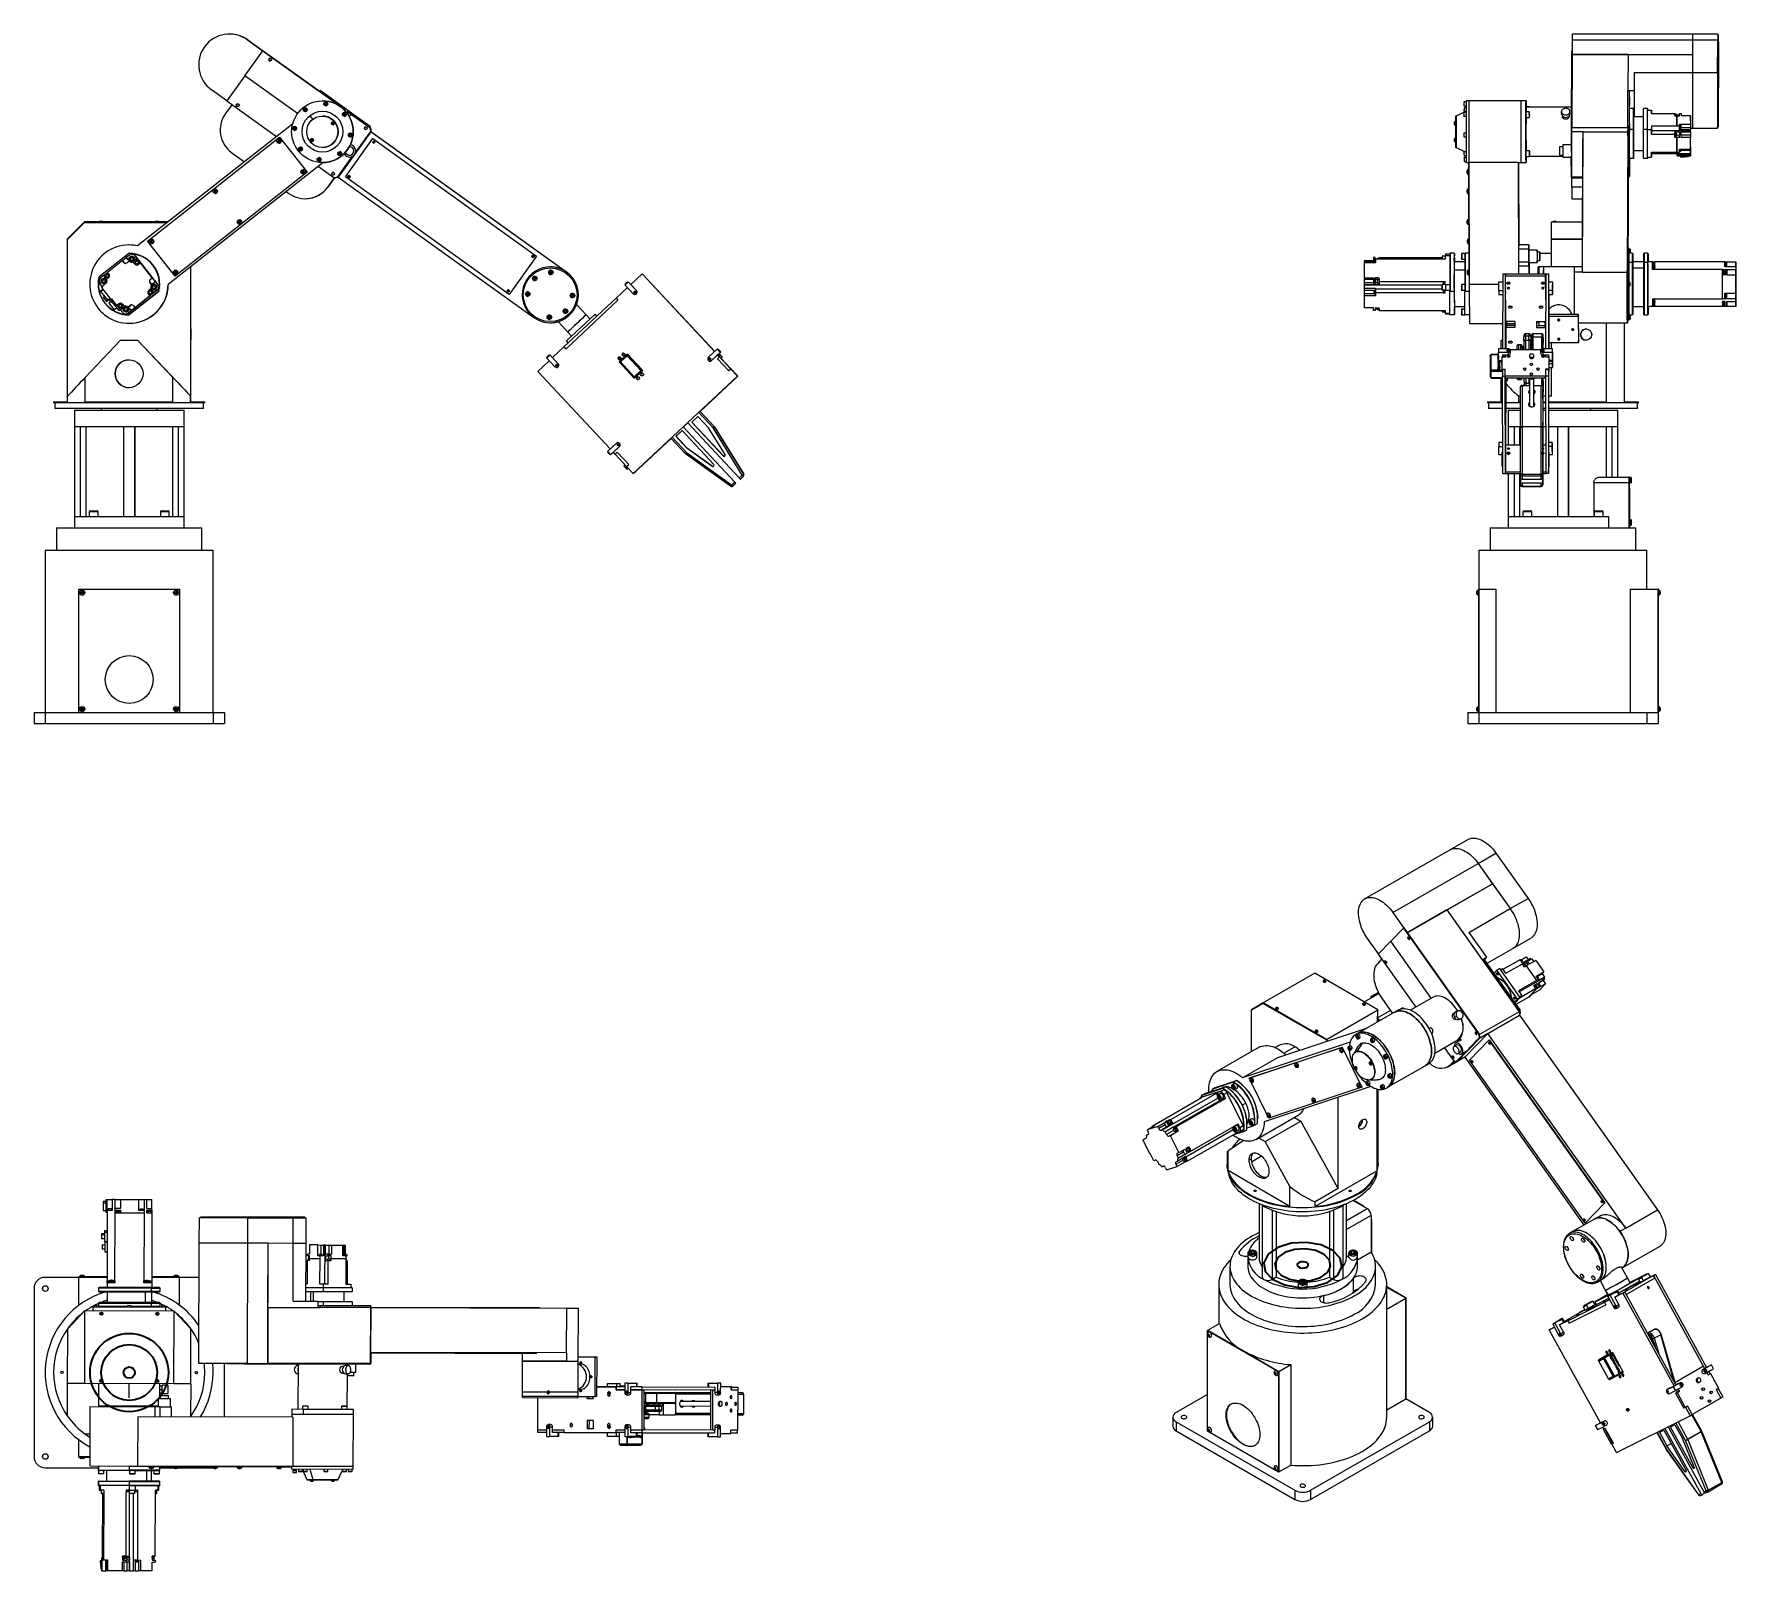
# Model space of a CAD drawing. Header units: millimetres. Extents: x -551930 to 36223, y -1733730 to 8014.
# Drawn here: x -551929.7 to -551587.7, y -1733729.8 to -1733421 of the extents above; entities outside this region: 1.
import ezdxf

# ---------------------------------------------------------------- set-up
doc = ezdxf.new("R2010")
doc.units = ezdxf.units.MM
doc.linetypes.add('AM_ISO08W050', pattern=[18, 12, -1.5, 3, -1.5])
doc.linetypes.add('CENTER', pattern=[50.8, 31.75, -6.35, 6.35, -6.35])
doc.layers.get('0').update_dxf_attribs({"lineweight": 35})
doc.layers.add('duong tam', color=5, linetype='CENTER', lineweight=13)

msp = doc.modelspace()

# ---------------------------------------------------------------- linework, layer by layer
at = {"color": 7, "linetype": 'Continuous', "lineweight": 25}
for p, q in [((-551890.41, -1733421.04), (-551890.47, -1733421.04)), ((-551890.4, -1733421.04), (-551890.41, -1733421.04)), ((-551886.87, -1733422.2), (-551882.75, -1733425.15)), ((-551886.87, -1733422.2), (-551886.81, -1733422.2)), ((-551886.81, -1733422.2), (-551877.66, -1733428.75)), ((-551886.81, -1733422.2), (-551886.8, -1733422.2)), ((-551886.81, -1733422.2), (-551882.69, -1733425.15)), ((-551886.8, -1733422.2), (-551877.65, -1733428.75)), ((-551620.64, -1733422.2), (-551620.65, -1733425.15)), ((-551620.64, -1733422.2), (-551596.45, -1733422.2)), ((-551596.44, -1733421.04), (-551620.63, -1733421.04)), ((-551596.45, -1733422.2), (-551596.47, -1733428.75)), ((-551596.45, -1733422.2), (-551596.46, -1733425.15)), ((-551596.45, -1733422.2), (-551591.39, -1733422.2)), ((-551591.38, -1733421.04), (-551596.44, -1733421.04)), ((-551591.39, -1733422.2), (-551591.41, -1733428.75)), ((-551591.41, -1733428.98), (-551591.39, -1733422.43)), ((-551591.27, -1733422.43), (-551591.39, -1733422.43)), ((-551591.26, -1733421.32), (-551591.38, -1733421.32)), ((-551591.3, -1733428.98), (-551591.27, -1733422.43)), ((-551887.37, -1733429.46), (-551883.76, -1733424.43)), ((-551883.76, -1733424.43), (-551867.38, -1733436.16)), ((-551883.76, -1733424.43), (-551883.76, -1733424.43)), ((-551883.76, -1733424.43), (-551867.38, -1733436.16)), ((-551882.75, -1733425.15), (-551882.69, -1733425.15)), ((-551867.38, -1733436.16), (-551882.75, -1733425.15)), ((-551882.73, -1733425.15), (-551882.75, -1733425.15)), ((-551882.73, -1733425.15), (-551882.69, -1733425.15)), ((-551882.73, -1733425.15), (-551872.67, -1733432.36)), ((-551882.73, -1733425.15), (-551867.37, -1733436.15)), ((-551882.69, -1733425.15), (-551877.66, -1733428.75)), ((-551620.76, -1733424.43), (-551620.81, -1733439.83)), ((-551620.76, -1733424.43), (-551620.64, -1733424.43)), ((-551620.64, -1733424.43), (-551620.7, -1733439.83)), ((-551620.7, -1733439.89), (-551620.65, -1733425.15)), ((-551620.65, -1733425.15), (-551596.46, -1733425.15)), ((-551609.4, -1733425.15), (-551620.65, -1733425.15)), ((-551609.4, -1733425.15), (-551609.42, -1733432.36)), ((-551609.4, -1733425.15), (-551609.42, -1733432.41)), ((-551609.4, -1733425.15), (-551596.46, -1733425.15)), ((-551596.46, -1733425.15), (-551596.47, -1733428.75)), ((-551887.37, -1733429.46), (-551890.97, -1733434.48)), ((-551876.79, -1733437.03), (-551887.37, -1733429.46)), ((-551877.69, -1733428.75), (-551877.66, -1733428.75)), ((-551877.69, -1733428.75), (-551872.66, -1733432.36)), ((-551877.66, -1733428.75), (-551877.3, -1733429.03)), ((-551877.66, -1733428.75), (-551877.65, -1733428.75)), ((-551608.17, -1733428.75), (-551608.18, -1733432.36)), ((-551608.17, -1733428.75), (-551596.47, -1733428.75)), ((-551596.47, -1733428.75), (-551591.41, -1733428.75)), ((-551591.3, -1733428.98), (-551591.41, -1733428.98)), ((-551890.97, -1733434.48), (-551894.08, -1733432.26)), ((-551872.67, -1733432.36), (-551872.66, -1733432.36)), ((-551872.66, -1733432.36), (-551872.67, -1733432.36)), ((-551872.53, -1733432.45), (-551872.26, -1733432.41)), ((-551867.21, -1733436.02), (-551872.26, -1733432.41)), ((-551872.26, -1733432.41), (-551872.26, -1733432.41)), ((-551867.21, -1733436.02), (-551872.26, -1733432.41)), ((-551609.45, -1733439.61), (-551609.42, -1733432.41)), ((-551609.42, -1733432.36), (-551608.18, -1733432.36)), ((-551609.42, -1733432.36), (-551609.42, -1733432.41)), ((-551609.42, -1733432.41), (-551609.09, -1733432.41)), ((-551609.11, -1733439.61), (-551609.09, -1733432.41)), ((-551609.09, -1733432.41), (-551609.08, -1733432.49)), ((-551608.18, -1733432.36), (-551608.18, -1733437.39)), ((-551591.26, -1733432.03), (-551591.28, -1733438.58)), ((-551889.96, -1733435.21), (-551891.27, -1733437.03)), ((-551890.97, -1733434.48), (-551881, -1733441.63)), ((-551888.98, -1733435.57), (-551888.98, -1733435.57)), ((-551875.29, -1733436.05), (-551875.45, -1733436.17)), ((-551875.37, -1733436.11), (-551875.45, -1733436.17)), ((-551875.42, -1733436.37), (-551875.45, -1733436.17)), ((-551875.45, -1733436.17), (-551875.45, -1733436.17)), ((-551875.43, -1733436.27), (-551875.45, -1733436.17)), ((-551875.42, -1733436.37), (-551875.43, -1733436.27)), ((-551875.29, -1733436.05), (-551875.37, -1733436.11)), ((-551875.11, -1733436.12), (-551875.29, -1733436.05)), ((-551875.26, -1733435.85), (-551875.26, -1733435.85)), ((-551875.11, -1733436.12), (-551875.08, -1733436.32)), ((-551871.78, -1733434.47), (-551871.78, -1733434.47)), ((-551871.75, -1733434.47), (-551871.78, -1733434.47)), ((-551871.75, -1733434.47), (-551871.75, -1733434.47)), ((-551871.3, -1733435.17), (-551871.29, -1733434.97)), ((-551871.13, -1733435.28), (-551871.3, -1733435.17)), ((-551871.29, -1733435.17), (-551871.3, -1733435.17)), ((-551871.11, -1733434.88), (-551871.29, -1733434.97)), ((-551871.2, -1733434.92), (-551871.29, -1733434.97)), ((-551871.29, -1733434.97), (-551871.29, -1733434.97)), ((-551871.29, -1733435.07), (-551871.29, -1733434.97)), ((-551871.29, -1733435.17), (-551871.29, -1733435.07)), ((-551871.21, -1733435.22), (-551871.29, -1733435.17)), ((-551871.12, -1733435.28), (-551871.21, -1733435.22)), ((-551871.11, -1733434.88), (-551871.2, -1733434.92)), ((-551871.13, -1733435.28), (-551870.95, -1733435.18)), ((-551871.12, -1733434.68), (-551871.12, -1733434.68)), ((-551871.12, -1733435.47), (-551871.12, -1733435.47)), ((-551870.94, -1733434.98), (-551871.11, -1733434.88)), ((-551870.94, -1733434.98), (-551870.95, -1733435.18)), ((-551867.13, -1733435.96), (-551867.45, -1733436.21)), ((-551862.2, -1733439.61), (-551866.91, -1733436.24)), ((-551862.2, -1733439.61), (-551866.91, -1733436.24)), ((-551642.39, -1733435.4), (-551642.39, -1733435.42)), ((-551641.94, -1733434.68), (-551642.37, -1733434.68)), ((-551642.37, -1733435.47), (-551641.95, -1733435.47)), ((-551641.95, -1733435.85), (-551642.36, -1733435.85)), ((-551641.37, -1733434.47), (-551641.94, -1733434.47)), ((-551630.91, -1733434.47), (-551641.37, -1733434.47)), ((-551629.9, -1733434.47), (-551630.91, -1733434.47)), ((-551620.8, -1733435.71), (-551629.9, -1733435.71)), ((-551629.25, -1733435.69), (-551629.89, -1733435.69)), ((-551609.1, -1733440.21), (-551609.09, -1733436.02)), ((-551609.09, -1733435), (-551609.09, -1733433.69)), ((-551609.08, -1733434.06), (-551609.09, -1733435.37)), ((-551608.3, -1733436.02), (-551609.09, -1733436.02)), ((-551608.31, -1733440.21), (-551608.3, -1733436.02)), ((-551608.3, -1733436.02), (-551608.3, -1733437.66)), ((-551606.29, -1733440.21), (-551606.27, -1733436.02)), ((-551605.49, -1733436.02), (-551606.27, -1733436.02)), ((-551605.5, -1733440.21), (-551605.49, -1733436.02)), ((-551605.49, -1733436.02), (-551605.49, -1733436.33)), ((-551877.76, -1733439.07), (-551908.92, -1733463.61)), ((-551877.37, -1733439.6), (-551877.37, -1733439.6)), ((-551875.24, -1733436.44), (-551875.42, -1733436.37)), ((-551875.42, -1733436.37), (-551875.42, -1733436.37)), ((-551875.33, -1733436.4), (-551875.42, -1733436.37)), ((-551875.24, -1733436.44), (-551875.33, -1733436.4)), ((-551875.26, -1733436.64), (-551875.26, -1733436.64)), ((-551875.24, -1733436.44), (-551875.08, -1733436.32)), ((-551871.79, -1733437.51), (-551871.79, -1733437.51)), ((-551869.74, -1733439), (-551869.81, -1733439.05)), ((-551869.81, -1733439.05), (-551869.74, -1733439)), ((-551869.79, -1733438.9), (-551869.74, -1733438.97)), ((-551869.79, -1733438.9), (-551869.74, -1733438.97)), ((-551869.76, -1733439.11), (-551869.69, -1733439.06)), ((-551869.72, -1733438.96), (-551869.74, -1733438.97)), ((-551869.73, -1733438.98), (-551869.74, -1733438.97)), ((-551869.74, -1733439), (-551869.73, -1733438.99)), ((-551869.74, -1733439), (-551869.73, -1733439.01)), ((-551869.67, -1733438.92), (-551869.73, -1733438.85)), ((-551869.7, -1733439.04), (-551869.69, -1733439.06)), ((-551869.67, -1733438.92), (-551869.69, -1733438.93)), ((-551869.67, -1733438.68), (-551869.67, -1733438.68)), ((-551869.66, -1733439.06), (-551869.67, -1733439.05)), ((-551869.67, -1733439.31), (-551869.67, -1733439.31)), ((-551869.66, -1733438.93), (-551869.65, -1733438.92)), ((-551869.66, -1733439.06), (-551869.65, -1733439.05)), ((-551869.61, -1733439.13), (-551869.66, -1733439.06)), ((-551869.66, -1733439.07), (-551869.61, -1733439.13)), ((-551869.58, -1733438.87), (-551869.65, -1733438.92)), ((-551869.63, -1733438.94), (-551869.65, -1733438.92)), ((-551869.58, -1733438.87), (-551869.64, -1733438.92)), ((-551869.59, -1733438.99), (-551869.61, -1733438.97)), ((-551869.61, -1733439.03), (-551869.6, -1733439.01)), ((-551869.54, -1733439.08), (-551869.6, -1733439.02)), ((-551869.59, -1733438.98), (-551869.53, -1733438.93)), ((-551867.56, -1733437.21), (-551867.49, -1733437.02)), ((-551867.56, -1733437.21), (-551867.52, -1733437.12)), ((-551867.56, -1733437.21), (-551867.44, -1733437.37)), ((-551867.56, -1733437.21), (-551867.56, -1733437.21)), ((-551867.56, -1733437.21), (-551867.5, -1733437.29)), ((-551867.52, -1733437.12), (-551867.49, -1733437.02)), ((-551867.5, -1733437.29), (-551867.44, -1733437.37)), ((-551867.49, -1733437.02), (-551867.29, -1733437)), ((-551867.49, -1733437.02), (-551867.39, -1733437.01)), ((-551867.49, -1733437.02), (-551867.49, -1733437.02)), ((-551867.24, -1733437.34), (-551867.44, -1733437.37)), ((-551867.39, -1733437.01), (-551867.29, -1733437)), ((-551867.36, -1733436.79), (-551867.36, -1733436.79)), ((-551867.36, -1733437.57), (-551867.36, -1733437.57)), ((-551867.17, -1733437.15), (-551867.29, -1733437)), ((-551867.24, -1733437.34), (-551867.17, -1733437.15)), ((-551866.46, -1733436.8), (-551862.15, -1733439.89)), ((-551866.43, -1733436.85), (-551862.27, -1733439.83)), ((-551866.43, -1733436.85), (-551862.27, -1733439.83)), ((-551862.18, -1733439.89), (-551866.43, -1733436.85)), ((-551866.41, -1733437.54), (-551866.08, -1733437.29)), ((-551862.2, -1733439.61), (-551862.2, -1733439.61)), ((-551862.07, -1733440.4), (-551862.2, -1733439.61)), ((-551862.2, -1733439.61), (-551862.07, -1733440.4)), ((-551644.34, -1733438.92), (-551644.33, -1733438.92)), ((-551644.34, -1733438.97), (-551644.34, -1733438.98)), ((-551644.08, -1733438.68), (-551644.24, -1733438.68)), ((-551644.24, -1733439.31), (-551644.08, -1733439.31)), ((-551643.96, -1733437.51), (-551644.07, -1733437.51)), ((-551641.95, -1733436.56), (-551643.96, -1733437.51)), ((-551642.38, -1733436.53), (-551642.38, -1733436.56)), ((-551641.95, -1733436.79), (-551642.38, -1733436.79)), ((-551642.38, -1733437.57), (-551641.95, -1733437.57)), ((-551642.36, -1733436.64), (-551642.11, -1733436.64)), ((-551629.27, -1733436.65), (-551629.91, -1733436.65)), ((-551629.91, -1733437.78), (-551629.27, -1733437.78)), ((-551629.24, -1733436.99), (-551629.24, -1733436.9)), ((-551629.24, -1733437.13), (-551629.24, -1733436.9)), ((-551629.24, -1733436.99), (-551629.23, -1733437.31)), ((-551629.24, -1733436.99), (-551629.24, -1733436.99)), ((-551629.24, -1733437.13), (-551629.24, -1733437.45)), ((-551629.23, -1733437.31), (-551629.24, -1733437.54)), ((-551629.24, -1733437.31), (-551629.23, -1733437.31)), ((-551629.24, -1733437.45), (-551629.24, -1733437.54)), ((-551622.77, -1733437.11), (-551622.77, -1733436.62)), ((-551622.6, -1733437.51), (-551622.6, -1733437.6)), ((-551621.25, -1733437.6), (-551621.25, -1733437.51)), ((-551621.08, -1733437.11), (-551621.08, -1733436.62)), ((-551609.11, -1733439.61), (-551609.45, -1733439.61)), ((-551609.45, -1733439.61), (-551609.45, -1733440.4)), ((-551609.11, -1733440.25), (-551609.1, -1733438.94)), ((-551609.1, -1733439.3), (-551609.11, -1733440.61)), ((-551609.11, -1733440.4), (-551609.11, -1733439.61)), ((-551606.28, -1733437.66), (-551608.3, -1733437.66)), ((-551608.18, -1733437.66), (-551608.18, -1733437.39)), ((-551608.18, -1733437.39), (-551608.18, -1733437.66)), ((-551605.5, -1733440.26), (-551605.49, -1733436.33)), ((-551605.49, -1733436.33), (-551604.7, -1733436.33)), ((-551599.58, -1733439.58), (-551604.71, -1733439.58)), ((-551604.71, -1733439.58), (-551604.71, -1733440.26)), ((-551604.71, -1733439.58), (-551604.71, -1733440.52)), ((-551604.7, -1733437.02), (-551604.7, -1733436.33)), ((-551604.7, -1733436.33), (-551604.7, -1733437.02)), ((-551604.7, -1733437.02), (-551600.02, -1733437.02)), ((-551600.02, -1733437.46), (-551600.02, -1733437.02)), ((-551600.02, -1733437.02), (-551600.02, -1733437.16)), ((-551599.73, -1733437.16), (-551600.02, -1733437.16)), ((-551599.73, -1733437.22), (-551600.02, -1733437.22)), ((-551600.02, -1733437.46), (-551599.57, -1733437.46)), ((-551599.73, -1733437.29), (-551599.57, -1733437.29)), ((-551599.57, -1733437.46), (-551599.58, -1733439.58)), ((-551599.58, -1733439.58), (-551599.57, -1733437.46)), ((-551599.08, -1733439.58), (-551599.58, -1733439.58)), ((-551599.58, -1733439.58), (-551599.58, -1733439.58)), ((-551599.57, -1733437.29), (-551599.07, -1733437.29)), ((-551599.57, -1733437.29), (-551599.57, -1733437.29)), ((-551599.57, -1733437.29), (-551599.57, -1733437.29)), ((-551599.57, -1733437.46), (-551599.07, -1733437.46)), ((-551599.57, -1733437.46), (-551599.57, -1733437.46)), ((-551599.08, -1733439.58), (-551599.07, -1733439.12)), ((-551599.07, -1733440.3), (-551599.08, -1733439.58)), ((-551599.07, -1733437.02), (-551598.73, -1733437.02)), ((-551599.07, -1733437.46), (-551599.07, -1733437.02)), ((-551599.07, -1733439.12), (-551599.07, -1733439.38)), ((-551599.07, -1733439.12), (-551596.88, -1733439.12)), ((-551598.78, -1733439.38), (-551599.07, -1733439.38)), ((-551598.73, -1733437.02), (-551598.73, -1733437.48)), ((-551598.73, -1733437.02), (-551598.73, -1733437.48)), ((-551596.87, -1733437.48), (-551598.73, -1733437.48)), ((-551596.87, -1733437.48), (-551596.88, -1733439.12)), ((-551596.88, -1733439.12), (-551596.88, -1733439.8)), ((-551596.87, -1733438.16), (-551596.87, -1733437.48)), ((-551596.87, -1733437.67), (-551596.87, -1733438.16)), ((-551596.87, -1733437.67), (-551596.87, -1733437.87)), ((-551596.87, -1733437.67), (-551596.87, -1733437.67)), ((-551596.87, -1733437.87), (-551596.87, -1733437.73)), ((-551596.87, -1733438.42), (-551596.87, -1733437.73)), ((-551596.87, -1733437.73), (-551596.87, -1733437.73)), ((-551596.87, -1733437.93), (-551596.87, -1733438.42)), ((-551596.87, -1733437.93), (-551596.86, -1733440.25)), ((-551596.87, -1733437.93), (-551596.87, -1733437.93)), ((-551591.4, -1733439.69), (-551591.29, -1733439.69)), ((-551906.94, -1733462.63), (-551880.43, -1733441.74)), ((-551880.63, -1733442.55), (-551880.73, -1733442.62)), ((-551880.73, -1733442.62), (-551880.64, -1733442.55)), ((-551880.7, -1733442.39), (-551880.63, -1733442.49)), ((-551880.7, -1733442.39), (-551880.63, -1733442.48)), ((-551880.66, -1733442.72), (-551880.56, -1733442.64)), ((-551880.64, -1733442.55), (-551880.61, -1733442.53)), ((-551880.64, -1733442.55), (-551880.57, -1733442.65)), ((-551880.54, -1733442.41), (-551880.63, -1733442.48)), ((-551880.61, -1733442.51), (-551880.63, -1733442.48)), ((-551880.53, -1733442.42), (-551880.61, -1733442.32)), ((-551880.52, -1733442.08), (-551880.52, -1733442.08)), ((-551880.5, -1733442.65), (-551880.52, -1733442.63)), ((-551880.52, -1733442.98), (-551880.52, -1733442.98)), ((-551880.5, -1733442.44), (-551880.47, -1733442.42)), ((-551880.5, -1733442.65), (-551880.41, -1733442.58)), ((-551880.5, -1733442.64), (-551880.43, -1733442.74)), ((-551880.43, -1733442.74), (-551880.5, -1733442.65)), ((-551880.38, -1733442.35), (-551880.48, -1733442.43)), ((-551880.38, -1733442.35), (-551880.47, -1733442.42)), ((-551880.4, -1733442.51), (-551880.47, -1733442.42)), ((-551880.43, -1733441.74), (-551880.42, -1733441.74)), ((-551880.43, -1733441.74), (-551874.86, -1733448.81)), ((-551880.42, -1733441.74), (-551874.86, -1733448.81)), ((-551880.41, -1733442.52), (-551880.31, -1733442.44)), ((-551880.34, -1733442.67), (-551880.41, -1733442.57)), ((-551877.55, -1733440.08), (-551877.53, -1733439.88)), ((-551877.55, -1733440.08), (-551877.54, -1733439.98)), ((-551877.39, -1733440.2), (-551877.55, -1733440.08)), ((-551877.55, -1733440.08), (-551877.55, -1733440.08)), ((-551877.47, -1733440.14), (-551877.55, -1733440.08)), ((-551877.54, -1733439.98), (-551877.53, -1733439.88)), ((-551877.35, -1733439.8), (-551877.53, -1733439.88)), ((-551877.44, -1733439.84), (-551877.53, -1733439.88)), ((-551877.53, -1733439.88), (-551877.53, -1733439.88)), ((-551877.39, -1733440.2), (-551877.47, -1733440.14)), ((-551877.35, -1733439.8), (-551877.44, -1733439.84)), ((-551877.39, -1733440.2), (-551877.21, -1733440.12)), ((-551877.37, -1733440.39), (-551877.37, -1733440.39)), ((-551877.19, -1733439.92), (-551877.35, -1733439.8)), ((-551877.19, -1733439.92), (-551877.21, -1733440.12)), ((-551873.99, -1733442.34), (-551874.05, -1733442.39)), ((-551874.05, -1733442.39), (-551873.98, -1733442.34)), ((-551874.03, -1733442.24), (-551873.98, -1733442.31)), ((-551874.03, -1733442.24), (-551873.98, -1733442.31)), ((-551874, -1733442.46), (-551873.93, -1733442.4)), ((-551873.96, -1733442.3), (-551873.98, -1733442.31)), ((-551873.97, -1733442.32), (-551873.98, -1733442.31)), ((-551873.98, -1733442.34), (-551873.97, -1733442.33)), ((-551873.98, -1733442.34), (-551873.97, -1733442.35)), ((-551873.92, -1733442.26), (-551873.97, -1733442.19)), ((-551873.94, -1733442.38), (-551873.93, -1733442.4)), ((-551873.91, -1733442.26), (-551873.93, -1733442.27)), ((-551873.91, -1733442.02), (-551873.91, -1733442.02)), ((-551873.9, -1733442.4), (-551873.91, -1733442.39)), ((-551873.91, -1733442.65), (-551873.91, -1733442.65)), ((-551873.9, -1733442.27), (-551873.89, -1733442.26)), ((-551873.9, -1733442.4), (-551873.89, -1733442.39)), ((-551873.85, -1733442.47), (-551873.9, -1733442.4)), ((-551873.9, -1733442.41), (-551873.85, -1733442.47)), ((-551873.82, -1733442.21), (-551873.89, -1733442.26)), ((-551873.82, -1733442.21), (-551873.89, -1733442.26)), ((-551873.87, -1733442.28), (-551873.89, -1733442.26)), ((-551873.86, -1733442.37), (-551873.84, -1733442.35)), ((-551873.84, -1733442.33), (-551873.85, -1733442.31)), ((-551873.79, -1733442.42), (-551873.84, -1733442.36)), ((-551873.83, -1733442.33), (-551873.77, -1733442.27)), ((-551869.84, -1733443.14), (-551869.84, -1733443.14)), ((-551862.04, -1733440.68), (-551868.6, -1733449.82)), ((-551867.16, -1733449.74), (-551861.66, -1733442.06)), ((-551866.4, -1733441.35), (-551866.32, -1733441.17)), ((-551866.4, -1733441.35), (-551866.27, -1733441.51)), ((-551866.39, -1733441.35), (-551866.4, -1733441.35)), ((-551866.39, -1733441.35), (-551866.36, -1733441.26)), ((-551866.39, -1733441.35), (-551866.33, -1733441.43)), ((-551866.36, -1733441.26), (-551866.32, -1733441.17)), ((-551866.33, -1733441.43), (-551866.27, -1733441.51)), ((-551866.32, -1733441.17), (-551866.12, -1733441.14)), ((-551866.32, -1733441.17), (-551866.22, -1733441.15)), ((-551866.32, -1733441.17), (-551866.32, -1733441.17)), ((-551866.07, -1733441.48), (-551866.27, -1733441.51)), ((-551866.22, -1733441.15), (-551866.12, -1733441.14)), ((-551866.2, -1733440.93), (-551866.2, -1733440.93)), ((-551866.2, -1733441.72), (-551866.2, -1733441.72)), ((-551866, -1733441.3), (-551866.12, -1733441.14)), ((-551866.07, -1733441.48), (-551866, -1733441.3)), ((-551865.33, -1733445.25), (-551862.05, -1733440.68)), ((-551862.14, -1733440.61), (-551865.12, -1733444.76)), ((-551862.14, -1733440.61), (-551865.12, -1733444.76)), ((-551862.27, -1733439.83), (-551862.27, -1733439.83)), ((-551862.27, -1733439.83), (-551862.14, -1733440.61)), ((-551862.27, -1733439.83), (-551862.14, -1733440.61)), ((-551862.05, -1733440.68), (-551862.18, -1733439.89)), ((-551862.15, -1733439.89), (-551862.18, -1733439.89)), ((-551862.15, -1733439.89), (-551862.02, -1733440.68)), ((-551862.14, -1733440.61), (-551862.14, -1733440.61)), ((-551862.07, -1733440.4), (-551862.07, -1733440.4)), ((-551862.07, -1733440.4), (-551862.07, -1733440.4)), ((-551862.04, -1733440.68), (-551862.05, -1733440.68)), ((-551862.04, -1733440.68), (-551862.02, -1733440.68)), ((-551822.73, -1733468.86), (-551862.04, -1733440.68)), ((-551862.02, -1733440.68), (-551822.7, -1733468.86)), ((-551861.66, -1733442.06), (-551828.74, -1733465.66)), ((-551861.66, -1733442.06), (-551861.65, -1733442.06)), ((-551861.65, -1733442.06), (-551828.74, -1733465.66)), ((-551644.33, -1733442.26), (-551644.32, -1733442.26)), ((-551644.33, -1733442.31), (-551644.33, -1733442.32)), ((-551644.08, -1733442.02), (-551644.23, -1733442.02)), ((-551644.23, -1733442.65), (-551644.08, -1733442.65)), ((-551643.97, -1733443.14), (-551644.08, -1733443.14)), ((-551641.95, -1733440.93), (-551642.38, -1733440.93)), ((-551642.38, -1733441.72), (-551641.95, -1733441.72)), ((-551620.81, -1733439.83), (-551620.7, -1733439.83)), ((-551620.81, -1733439.83), (-551620.81, -1733440.61)), ((-551620.81, -1733440.61), (-551620.7, -1733440.61)), ((-551620.81, -1733440.61), (-551620.8, -1733444.76)), ((-551620.7, -1733440.68), (-551620.7, -1733439.89)), ((-551609.45, -1733439.89), (-551620.7, -1733439.89)), ((-551618.45, -1733440.68), (-551620.7, -1733440.68)), ((-551620.69, -1733445.25), (-551620.7, -1733440.68)), ((-551618.56, -1733442.06), (-551618.65, -1733465.66)), ((-551618.56, -1733442.06), (-551618.45, -1733442.06)), ((-551618.55, -1733468.86), (-551618.45, -1733440.68)), ((-551618.45, -1733440.68), (-551609.45, -1733440.68)), ((-551609.45, -1733440.68), (-551609.55, -1733468.86)), ((-551609.45, -1733441.51), (-551609.54, -1733465.76)), ((-551609.45, -1733439.89), (-551609.45, -1733440.68)), ((-551609.45, -1733440.4), (-551609.11, -1733440.4)), ((-551609.45, -1733441.51), (-551609.45, -1733440.4)), ((-551609.45, -1733441.51), (-551609.34, -1733441.51)), ((-551609.34, -1733441.51), (-551609.42, -1733465.76)), ((-551609.32, -1733449.55), (-551609.34, -1733441.51)), ((-551609.09, -1733449.54), (-551609.11, -1733440.4)), ((-551608.31, -1733440.21), (-551609.1, -1733440.21)), ((-551609.09, -1733446.06), (-551609.1, -1733440.21)), ((-551608.3, -1733446.06), (-551608.31, -1733440.21)), ((-551605.5, -1733440.21), (-551606.29, -1733440.21)), ((-551606.28, -1733446.06), (-551606.29, -1733440.21)), ((-551605.49, -1733446.06), (-551605.5, -1733440.21)), ((-551605.49, -1733445.75), (-551605.5, -1733440.26)), ((-551604.71, -1733440.26), (-551605.5, -1733440.26)), ((-551604.71, -1733441.22), (-551604.71, -1733440.26)), ((-551604.71, -1733440.52), (-551604.71, -1733441.22)), ((-551596.88, -1733440.52), (-551604.71, -1733440.52)), ((-551600.03, -1733441.22), (-551604.71, -1733441.22)), ((-551600.03, -1733440.72), (-551599.07, -1733440.72)), ((-551600.03, -1733441.22), (-551600.03, -1733440.72)), ((-551600.03, -1733440.98), (-551600.03, -1733440.72)), ((-551599.74, -1733440.98), (-551600.03, -1733440.98)), ((-551600.03, -1733441.84), (-551600.03, -1733441.22)), ((-551599.74, -1733441.47), (-551600.03, -1733441.47)), ((-551600.03, -1733441.6), (-551599.74, -1733441.6)), ((-551600.03, -1733441.84), (-551600.03, -1733441.6)), ((-551599.58, -1733441.84), (-551600.03, -1733441.84)), ((-551599.08, -1733441.38), (-551599.74, -1733441.38)), ((-551599.58, -1733441.83), (-551599.58, -1733444.79)), ((-551599.07, -1733441.83), (-551599.58, -1733441.83)), ((-551599.58, -1733441.83), (-551599.58, -1733441.84)), ((-551599.58, -1733444.79), (-551599.58, -1733441.84)), ((-551599.07, -1733440.72), (-551599.08, -1733441.22)), ((-551599.08, -1733441.22), (-551598.74, -1733441.22)), ((-551599.07, -1733441.83), (-551599.08, -1733441.22)), ((-551599.07, -1733439.99), (-551598.78, -1733439.99)), ((-551599.07, -1733439.99), (-551599.07, -1733440.3)), ((-551596.88, -1733440.3), (-551599.07, -1733440.3)), ((-551598.78, -1733439.8), (-551596.88, -1733439.8)), ((-551598.74, -1733440.72), (-551596.88, -1733440.72)), ((-551598.74, -1733441.22), (-551598.74, -1733440.72)), ((-551598.74, -1733441.38), (-551598.74, -1733440.72)), ((-551598.74, -1733441.83), (-551598.74, -1733441.22)), ((-551598.74, -1733441.83), (-551598.74, -1733441.38)), ((-551596.88, -1733441.38), (-551598.74, -1733441.38)), ((-551596.88, -1733441.83), (-551598.74, -1733441.83)), ((-551596.88, -1733439.8), (-551596.88, -1733440.3)), ((-551596.88, -1733440.52), (-551596.88, -1733440.3)), ((-551596.88, -1733440.72), (-551596.88, -1733440.52)), ((-551596.88, -1733440.72), (-551596.88, -1733441.38)), ((-551596.88, -1733441.38), (-551596.88, -1733441.83)), ((-551596.88, -1733444.15), (-551596.88, -1733441.83)), ((-551596.87, -1733442.28), (-551596.86, -1733441.78)), ((-551596.86, -1733442.96), (-551596.87, -1733442.28)), ((-551596.87, -1733443.47), (-551596.86, -1733442.96)), ((-551596.86, -1733439.97), (-551596.46, -1733439.97)), ((-551596.86, -1733440.7), (-551596.86, -1733440.25)), ((-551596.86, -1733440.7), (-551596.86, -1733441.36)), ((-551596.86, -1733441.36), (-551596.86, -1733441.56)), ((-551596.86, -1733441.56), (-551596.86, -1733441.78)), ((-551596.46, -1733439.97), (-551591.4, -1733439.97)), ((-551889.98, -1733444.88), (-551887.45, -1733446.7)), ((-551876.38, -1733444.04), (-551876.2, -1733443.94)), ((-551876.38, -1733444.04), (-551876.29, -1733443.99)), ((-551876.38, -1733444.04), (-551876.37, -1733444.24)), ((-551876.38, -1733444.04), (-551876.38, -1733444.04)), ((-551876.38, -1733444.04), (-551876.37, -1733444.14)), ((-551876.37, -1733444.14), (-551876.37, -1733444.24)), ((-551876.37, -1733444.24), (-551876.2, -1733444.34)), ((-551876.37, -1733444.24), (-551876.37, -1733444.24)), ((-551876.37, -1733444.24), (-551876.29, -1733444.29)), ((-551876.29, -1733443.99), (-551876.2, -1733443.94)), ((-551876.29, -1733444.29), (-551876.2, -1733444.34)), ((-551876.2, -1733443.75), (-551876.2, -1733443.75)), ((-551876.03, -1733444.04), (-551876.2, -1733443.94)), ((-551876.03, -1733444.24), (-551876.2, -1733444.34)), ((-551876.2, -1733444.54), (-551876.2, -1733444.54)), ((-551876.03, -1733444.04), (-551876.03, -1733444.24)), ((-551872.62, -1733446.15), (-551872.45, -1733446.05)), ((-551872.62, -1733446.15), (-551872.53, -1733446.1)), ((-551872.62, -1733446.15), (-551872.62, -1733446.35)), ((-551872.62, -1733446.15), (-551872.62, -1733446.15)), ((-551872.62, -1733446.15), (-551872.62, -1733446.25)), ((-551872.62, -1733446.25), (-551872.62, -1733446.35)), ((-551872.62, -1733446.35), (-551872.44, -1733446.45)), ((-551872.62, -1733446.35), (-551872.62, -1733446.35)), ((-551872.62, -1733446.35), (-551872.53, -1733446.4)), ((-551872.53, -1733446.1), (-551872.45, -1733446.05)), ((-551872.53, -1733446.4), (-551872.44, -1733446.45)), ((-551872.45, -1733445.85), (-551872.45, -1733445.85)), ((-551872.28, -1733446.15), (-551872.45, -1733446.05)), ((-551872.27, -1733446.35), (-551872.44, -1733446.45)), ((-551872.28, -1733446.15), (-551872.27, -1733446.35)), ((-551871.79, -1733443.81), (-551871.79, -1733443.81)), ((-551868.7, -1733449.76), (-551865.72, -1733445.6)), ((-551868.7, -1733449.76), (-551865.72, -1733445.6)), ((-551868.6, -1733449.82), (-551865.33, -1733445.25)), ((-551868.48, -1733444.98), (-551868.31, -1733444.88)), ((-551868.48, -1733444.98), (-551868.39, -1733444.93)), ((-551868.48, -1733444.98), (-551868.47, -1733445.18)), ((-551868.48, -1733444.98), (-551868.48, -1733444.98)), ((-551868.48, -1733444.98), (-551868.48, -1733445.08)), ((-551868.48, -1733445.08), (-551868.47, -1733445.18)), ((-551868.47, -1733445.18), (-551868.3, -1733445.28)), ((-551868.47, -1733445.18), (-551868.47, -1733445.18)), ((-551868.47, -1733445.18), (-551868.39, -1733445.23)), ((-551868.39, -1733444.93), (-551868.3, -1733444.88)), ((-551868.39, -1733445.23), (-551868.3, -1733445.28)), ((-551868.13, -1733444.98), (-551868.31, -1733444.88)), ((-551868.3, -1733444.69), (-551868.3, -1733444.69)), ((-551868.13, -1733445.18), (-551868.3, -1733445.28)), ((-551868.3, -1733445.47), (-551868.3, -1733445.47)), ((-551868.13, -1733444.98), (-551868.13, -1733445.18)), ((-551866.34, -1733443.68), (-551866.34, -1733443.68)), ((-551866.34, -1733445.37), (-551866.34, -1733445.37)), ((-551866.34, -1733445.77), (-551866.33, -1733445.77)), ((-551644.07, -1733443.81), (-551643.96, -1733443.81)), ((-551643.96, -1733443.81), (-551642.11, -1733444.69)), ((-551642.4, -1733444.76), (-551642.4, -1733444.79)), ((-551642.39, -1733445.92), (-551642.39, -1733445.95)), ((-551641.95, -1733444.69), (-551642.37, -1733444.69)), ((-551642.37, -1733444.69), (-551642.37, -1733444.69)), ((-551642.37, -1733445.47), (-551641.95, -1733445.47)), ((-551641.95, -1733445.85), (-551642.36, -1733445.85)), ((-551642.36, -1733445.85), (-551642.36, -1733445.86)), ((-551629.27, -1733444.51), (-551629.91, -1733444.51)), ((-551629.91, -1733445.64), (-551629.27, -1733445.64)), ((-551629.25, -1733445.61), (-551622.49, -1733445.61)), ((-551629.23, -1733444.95), (-551629.23, -1733444.75)), ((-551629.23, -1733444.87), (-551629.23, -1733444.75)), ((-551629.23, -1733444.87), (-551629.23, -1733445.2)), ((-551629.23, -1733444.95), (-551629.23, -1733445.28)), ((-551629.23, -1733444.95), (-551629.23, -1733444.95)), ((-551629.23, -1733445.2), (-551629.23, -1733445.4)), ((-551629.23, -1733445.28), (-551629.23, -1733445.4)), ((-551629.23, -1733445.28), (-551629.23, -1733445.28)), ((-551622.49, -1733443.68), (-551623.16, -1733443.68)), ((-551623.16, -1733445.37), (-551622.49, -1733445.37)), ((-551620.81, -1733443.29), (-551622.49, -1733443.29)), ((-551622.49, -1733445.77), (-551620.8, -1733445.77)), ((-551620.79, -1733449.76), (-551620.8, -1733445.6)), ((-551620.68, -1733449.82), (-551620.69, -1733445.25)), ((-551609.08, -1733446.06), (-551609.09, -1733449.67)), ((-551608.3, -1733446.06), (-551609.09, -1733446.06)), ((-551608.3, -1733444.41), (-551606.28, -1733444.41)), ((-551608.3, -1733444.41), (-551608.3, -1733446.06)), ((-551605.49, -1733446.06), (-551606.28, -1733446.06)), ((-551605.49, -1733445.75), (-551605.49, -1733446.06)), ((-551605.49, -1733445.75), (-551604.7, -1733445.75)), ((-551604.71, -1733444.79), (-551599.58, -1733444.79)), ((-551604.7, -1733445.75), (-551604.71, -1733444.79)), ((-551604.7, -1733444.79), (-551604.7, -1733445.06)), ((-551604.7, -1733445.06), (-551604.7, -1733445.75)), ((-551604.7, -1733445.06), (-551599.57, -1733445.06)), ((-551599.58, -1733444.79), (-551599.07, -1733444.79)), ((-551599.58, -1733444.79), (-551599.58, -1733444.79)), ((-551599.57, -1733444.79), (-551599.57, -1733445.09)), ((-551599.52, -1733445.09), (-551599.57, -1733445.09)), ((-551596.87, -1733445.09), (-551599.52, -1733445.09)), ((-551599.52, -1733445.33), (-551599.52, -1733445.09)), ((-551599.52, -1733445.33), (-551596.87, -1733445.33)), ((-551599.52, -1733445.52), (-551599.52, -1733445.33)), ((-551599.52, -1733445.52), (-551596.87, -1733445.52)), ((-551599.07, -1733444.15), (-551596.88, -1733444.15)), ((-551599.07, -1733444.79), (-551599.07, -1733444.15)), ((-551599.07, -1733444.58), (-551598.78, -1733444.58)), ((-551599.07, -1733444.58), (-551599.07, -1733444.79)), ((-551598.89, -1733445.52), (-551598.81, -1733445.81)), ((-551598.81, -1733445.81), (-551598.81, -1733445.52)), ((-551598.81, -1733445.81), (-551597.25, -1733445.67)), ((-551596.87, -1733444.35), (-551598.78, -1733444.35)), ((-551596.87, -1733444.41), (-551598.78, -1733444.41)), ((-551597.25, -1733445.52), (-551597.25, -1733445.67)), ((-551596.88, -1733443.66), (-551596.87, -1733444.35)), ((-551596.88, -1733444.15), (-551596.88, -1733443.66)), ((-551596.87, -1733443.66), (-551596.87, -1733443.47)), ((-551596.87, -1733445.52), (-551596.87, -1733443.66)), ((-551596.87, -1733444.41), (-551596.87, -1733444.21)), ((-551596.87, -1733444.21), (-551596.87, -1733444.35)), ((-551596.87, -1733444.41), (-551596.87, -1733445.09)), ((-551596.87, -1733445.09), (-551596.87, -1733445.33)), ((-551596.87, -1733445.33), (-551596.87, -1733445.52)), ((-551871.63, -1733446.85), (-551902.79, -1733471.39)), ((-551871.61, -1733446.85), (-551902.77, -1733471.39)), ((-551874.86, -1733448.81), (-551901.37, -1733469.7)), ((-551874.86, -1733448.81), (-551901.37, -1733469.7)), ((-551875.76, -1733448.73), (-551875.86, -1733448.81)), ((-551875.86, -1733448.81), (-551875.77, -1733448.74)), ((-551875.83, -1733448.58), (-551875.75, -1733448.68)), ((-551875.83, -1733448.58), (-551875.76, -1733448.67)), ((-551875.79, -1733448.9), (-551875.69, -1733448.82)), ((-551875.77, -1733448.74), (-551875.74, -1733448.72)), ((-551875.77, -1733448.74), (-551875.7, -1733448.83)), ((-551875.67, -1733448.6), (-551875.76, -1733448.67)), ((-551875.74, -1733448.69), (-551875.76, -1733448.67)), ((-551875.66, -1733448.61), (-551875.74, -1733448.51)), ((-551875.65, -1733448.27), (-551875.65, -1733448.27)), ((-551875.65, -1733449.17), (-551875.65, -1733449.17)), ((-551875.62, -1733448.84), (-551875.64, -1733448.81)), ((-551875.63, -1733448.83), (-551875.55, -1733448.93)), ((-551875.62, -1733448.63), (-551875.6, -1733448.6)), ((-551875.62, -1733448.84), (-551875.53, -1733448.77)), ((-551875.55, -1733448.93), (-551875.62, -1733448.84)), ((-551875.51, -1733448.53), (-551875.61, -1733448.61)), ((-551875.51, -1733448.53), (-551875.6, -1733448.6)), ((-551875.52, -1733448.7), (-551875.6, -1733448.6)), ((-551875.46, -1733448.86), (-551875.54, -1733448.76)), ((-551875.53, -1733448.7), (-551875.44, -1733448.63)), ((-551874.86, -1733448.81), (-551874.86, -1733448.81)), ((-551872.61, -1733447.64), (-551869.48, -1733449.89)), ((-551872.45, -1733446.64), (-551872.45, -1733446.64)), ((-551871.78, -1733446.85), (-551871.78, -1733446.85)), ((-551871.61, -1733446.85), (-551871.63, -1733446.85)), ((-551870.7, -1733451.78), (-551869.39, -1733449.95)), ((-551869.36, -1733449.95), (-551870.67, -1733451.78)), ((-551869.77, -1733449.33), (-551869.77, -1733449.33)), ((-551869.48, -1733449.89), (-551868.7, -1733449.76)), ((-551869.48, -1733449.89), (-551868.7, -1733449.76)), ((-551869.39, -1733449.95), (-551869.48, -1733449.89)), ((-551869.48, -1733449.89), (-551869.48, -1733449.89)), ((-551869.39, -1733449.95), (-551868.6, -1733449.82)), ((-551869.39, -1733449.95), (-551869.36, -1733449.95)), ((-551868.59, -1733449.82), (-551869.36, -1733449.95)), ((-551868.7, -1733449.76), (-551868.7, -1733449.76)), ((-551868.6, -1733449.82), (-551868.6, -1733449.82)), ((-551868.6, -1733449.82), (-551829.6, -1733477.77)), ((-551834.24, -1733473.34), (-551867.16, -1733449.74)), ((-551866.48, -1733449.8), (-551866.48, -1733449.8)), ((-551642.36, -1733446.64), (-551641.94, -1733446.64)), ((-551641.94, -1733446.85), (-551641.37, -1733446.85)), ((-551641.82, -1733448.68), (-551641.82, -1733448.7)), ((-551641.48, -1733448.27), (-551641.65, -1733448.27)), ((-551641.65, -1733449.17), (-551641.48, -1733449.17)), ((-551641.48, -1733446.85), (-551641.48, -1733448.81)), ((-551641.48, -1733448.81), (-551641.37, -1733448.81)), ((-551641.48, -1733448.81), (-551641.41, -1733469.7)), ((-551631.47, -1733446.85), (-551641.37, -1733446.85)), ((-551641.37, -1733446.85), (-551641.3, -1733471.39)), ((-551631.47, -1733446.85), (-551630.91, -1733446.85)), ((-551631.47, -1733446.85), (-551631.47, -1733446.85)), ((-551631.47, -1733446.85), (-551631.4, -1733469.23)), ((-551631.43, -1733446.85), (-551631.38, -1733463.61)), ((-551630.91, -1733446.85), (-551629.9, -1733446.85)), ((-551620.68, -1733449.76), (-551620.79, -1733449.76)), ((-551620.79, -1733449.89), (-551620.79, -1733449.76)), ((-551620.68, -1733449.89), (-551620.79, -1733449.89)), ((-551618.59, -1733449.82), (-551620.68, -1733449.82)), ((-551620.68, -1733449.95), (-551620.68, -1733449.82)), ((-551620.68, -1733451.78), (-551620.68, -1733449.95)), ((-551620.68, -1733449.95), (-551618.59, -1733449.95)), ((-551609.41, -1733473.8), (-551609.32, -1733449.55)), ((-551609.09, -1733449.54), (-551609.32, -1733449.54)), ((-551609.32, -1733449.67), (-551609.09, -1733449.67)), ((-551609.09, -1733448.02), (-551609.09, -1733446.71)), ((-551609.09, -1733447.07), (-551609.09, -1733448.39)), ((-551609.09, -1733449.67), (-551609.09, -1733449.54)), ((-551893.45, -1733452.64), (-551893.55, -1733452.72)), ((-551893.55, -1733452.72), (-551893.46, -1733452.65)), ((-551893.52, -1733452.49), (-551893.44, -1733452.58)), ((-551893.52, -1733452.49), (-551893.45, -1733452.57)), ((-551893.47, -1733452.81), (-551893.38, -1733452.73)), ((-551893.46, -1733452.65), (-551893.43, -1733452.63)), ((-551893.46, -1733452.65), (-551893.39, -1733452.74)), ((-551893.36, -1733452.5), (-551893.45, -1733452.57)), ((-551893.43, -1733452.6), (-551893.45, -1733452.57)), ((-551893.35, -1733452.51), (-551893.43, -1733452.41)), ((-551893.33, -1733452.18), (-551893.33, -1733452.18)), ((-551893.31, -1733452.75), (-551893.33, -1733452.72)), ((-551893.33, -1733453.08), (-551893.33, -1733453.08)), ((-551893.32, -1733452.74), (-551893.24, -1733452.84)), ((-551893.31, -1733452.53), (-551893.28, -1733452.51)), ((-551893.31, -1733452.75), (-551893.22, -1733452.68)), ((-551893.24, -1733452.84), (-551893.31, -1733452.75)), ((-551893.19, -1733452.44), (-551893.29, -1733452.52)), ((-551893.19, -1733452.44), (-551893.28, -1733452.51)), ((-551893.21, -1733452.6), (-551893.28, -1733452.51)), ((-551893.15, -1733452.76), (-551893.23, -1733452.67)), ((-551893.22, -1733452.61), (-551893.12, -1733452.53)), ((-551879.05, -1733452.71), (-551878.55, -1733453.07)), ((-551870.67, -1733451.78), (-551870.7, -1733451.78)), ((-551641.77, -1733452.58), (-551641.77, -1733452.61)), ((-551641.47, -1733452.18), (-551641.61, -1733452.18)), ((-551641.61, -1733453.08), (-551641.47, -1733453.08)), ((-551875.27, -1733454.13), (-551875.24, -1733454.13)), ((-551620.67, -1733454.13), (-551618.61, -1733454.13)), ((-551919.62, -1733458.8), (-551923, -1733462.18)), ((-551919.62, -1733458.92), (-551923, -1733462.29)), ((-551902.81, -1733458.8), (-551919.62, -1733458.8)), ((-551919.62, -1733458.92), (-551902.96, -1733458.92)), ((-551916.57, -1733458.76), (-551916.57, -1733458.8)), ((-551916.57, -1733458.76), (-551916.25, -1733458.76)), ((-551916.41, -1733458.62), (-551916.25, -1733458.62)), ((-551916.25, -1733458.62), (-551916.09, -1733458.62)), ((-551916.25, -1733458.76), (-551915.93, -1733458.76)), ((-551916.09, -1733458.62), (-551916.05, -1733458.62)), ((-551915.93, -1733458.8), (-551915.93, -1733458.76)), ((-551915.93, -1733458.76), (-551915.89, -1733458.76)), ((-551915.89, -1733458.8), (-551915.89, -1733458.76)), ((-551905.32, -1733458.76), (-551905.32, -1733458.8)), ((-551905.32, -1733458.76), (-551905, -1733458.76)), ((-551905.16, -1733458.62), (-551905, -1733458.62)), ((-551905, -1733458.62), (-551904.84, -1733458.62)), ((-551905, -1733458.76), (-551904.68, -1733458.76)), ((-551904.84, -1733458.62), (-551904.8, -1733458.62)), ((-551904.68, -1733458.8), (-551904.68, -1733458.76)), ((-551904.68, -1733458.76), (-551904.64, -1733458.76)), ((-551904.64, -1733458.8), (-551904.64, -1733458.76)), ((-551888.57, -1733458.83), (-551888.67, -1733458.9)), ((-551888.67, -1733458.9), (-551888.58, -1733458.83)), ((-551888.65, -1733458.67), (-551888.57, -1733458.77)), ((-551888.65, -1733458.67), (-551888.58, -1733458.76)), ((-551888.6, -1733459), (-551888.5, -1733458.92)), ((-551888.48, -1733458.69), (-551888.58, -1733458.76)), ((-551888.55, -1733458.79), (-551888.58, -1733458.76)), ((-551888.58, -1733458.83), (-551888.56, -1733458.81)), ((-551888.58, -1733458.83), (-551888.51, -1733458.93)), ((-551888.48, -1733458.7), (-551888.55, -1733458.6)), ((-551888.46, -1733458.36), (-551888.46, -1733458.36)), ((-551888.44, -1733458.93), (-551888.46, -1733458.91)), ((-551888.46, -1733459.26), (-551888.46, -1733459.26)), ((-551888.45, -1733458.92), (-551888.37, -1733459.02)), ((-551888.44, -1733458.72), (-551888.41, -1733458.7)), ((-551888.44, -1733458.93), (-551888.35, -1733458.86)), ((-551888.37, -1733459.02), (-551888.44, -1733458.93)), ((-551888.32, -1733458.63), (-551888.42, -1733458.71)), ((-551888.32, -1733458.63), (-551888.41, -1733458.7)), ((-551888.34, -1733458.79), (-551888.41, -1733458.7)), ((-551888.28, -1733458.95), (-551888.36, -1733458.85)), ((-551888.35, -1733458.8), (-551888.25, -1733458.72)), ((-551641.78, -1733458.77), (-551641.78, -1733458.79)), ((-551641.45, -1733458.36), (-551641.62, -1733458.36)), ((-551641.62, -1733459.26), (-551641.45, -1733459.26)), ((-551624.77, -1733462.18), (-551624.76, -1733458.8)), ((-551624.76, -1733458.8), (-551618.62, -1733458.8)), ((-551624.51, -1733458.76), (-551624.51, -1733458.8)), ((-551624.51, -1733458.76), (-551623.87, -1733458.76)), ((-551624.35, -1733458.62), (-551624.03, -1733458.62)), ((-551624.03, -1733458.62), (-551624, -1733458.62)), ((-551623.87, -1733458.8), (-551623.87, -1733458.76)), ((-551623.87, -1733458.76), (-551623.84, -1733458.76)), ((-551623.84, -1733458.8), (-551623.84, -1733458.76)), ((-551923, -1733462.29), (-551923, -1733462.18)), ((-551923, -1733493.77), (-551923, -1733462.29)), ((-551910.64, -1733463.42), (-551910.67, -1733463.42)), ((-551901.37, -1733469.7), (-551906.94, -1733462.63)), ((-551906.26, -1733462.73), (-551906.36, -1733462.81)), ((-551906.36, -1733462.81), (-551906.27, -1733462.74)), ((-551906.33, -1733462.58), (-551906.26, -1733462.68)), ((-551906.33, -1733462.58), (-551906.26, -1733462.67)), ((-551906.29, -1733462.9), (-551906.19, -1733462.82)), ((-551906.27, -1733462.74), (-551906.24, -1733462.72)), ((-551906.27, -1733462.74), (-551906.2, -1733462.83)), ((-551906.17, -1733462.6), (-551906.26, -1733462.67)), ((-551906.24, -1733462.69), (-551906.26, -1733462.67)), ((-551906.16, -1733462.61), (-551906.24, -1733462.51)), ((-551906.15, -1733462.27), (-551906.15, -1733462.27)), ((-551906.13, -1733462.84), (-551906.15, -1733462.81)), ((-551906.15, -1733463.17), (-551906.15, -1733463.17)), ((-551906.13, -1733462.84), (-551906.04, -1733462.77)), ((-551906.13, -1733462.83), (-551906.06, -1733462.93)), ((-551906.06, -1733462.93), (-551906.13, -1733462.84)), ((-551906.12, -1733462.63), (-551906.1, -1733462.61)), ((-551906.01, -1733462.54), (-551906.11, -1733462.61)), ((-551906.01, -1733462.54), (-551906.1, -1733462.61)), ((-551906.03, -1733462.7), (-551906.1, -1733462.61)), ((-551906.04, -1733462.7), (-551905.94, -1733462.63)), ((-551905.97, -1733462.86), (-551906.04, -1733462.76)), ((-551641.74, -1733462.68), (-551641.74, -1733462.7)), ((-551641.44, -1733462.27), (-551641.57, -1733462.27)), ((-551641.57, -1733463.17), (-551641.43, -1733463.17)), ((-551629.35, -1733463.42), (-551631.38, -1733463.42)), ((-551624.77, -1733462.18), (-551618.63, -1733462.18)), ((-551624.77, -1733462.29), (-551624.77, -1733462.18)), ((-551618.63, -1733462.29), (-551624.77, -1733462.29)), ((-551624.77, -1733467.8), (-551624.77, -1733462.29)), ((-551910.71, -1733465.16), (-551916.63, -1733469.82)), ((-551911.98, -1733466.56), (-551914.98, -1733468.92)), ((-551911.98, -1733466.56), (-551911.23, -1733465.97)), ((-551911.68, -1733466.95), (-551911.98, -1733466.56)), ((-551911.98, -1733466.56), (-551911.67, -1733466.95)), ((-551911.98, -1733466.56), (-551911.98, -1733466.56)), ((-551911.67, -1733466.95), (-551911.68, -1733466.95)), ((-551911.23, -1733465.97), (-551911.23, -1733465.97)), ((-551911.23, -1733465.97), (-551911.2, -1733465.97)), ((-551911.23, -1733465.97), (-551911.23, -1733465.97)), ((-551910.55, -1733465.46), (-551911.2, -1733465.97)), ((-551910.59, -1733466.67), (-551911.05, -1733467.02)), ((-551910.64, -1733465.1), (-551910.64, -1733465.1)), ((-551910.63, -1733465.1), (-551910.63, -1733465.1)), ((-551910.59, -1733466.67), (-551910.58, -1733466.68)), ((-551910.59, -1733466.67), (-551910.59, -1733466.67)), ((-551910.59, -1733466.67), (-551910.59, -1733466.67)), ((-551910.58, -1733466.67), (-551910.59, -1733466.67)), ((-551910.58, -1733466.67), (-551910.58, -1733466.67)), ((-551910.58, -1733466.68), (-551910.54, -1733466.68)), ((-551910.13, -1733465.94), (-551910.39, -1733466.14)), ((-551910.26, -1733466.04), (-551910.39, -1733466.14)), ((-551910.34, -1733466.47), (-551910.39, -1733466.14)), ((-551910.39, -1733466.14), (-551910.39, -1733466.14)), ((-551910.37, -1733466.3), (-551910.39, -1733466.14)), ((-551910.34, -1733466.47), (-551910.37, -1733466.3)), ((-551910.04, -1733466.59), (-551910.34, -1733466.47)), ((-551910.34, -1733466.47), (-551910.34, -1733466.47)), ((-551910.19, -1733466.53), (-551910.34, -1733466.47)), ((-551910.13, -1733465.94), (-551910.26, -1733466.04)), ((-551910.04, -1733466.59), (-551910.19, -1733466.53)), ((-551909.82, -1733466.06), (-551910.13, -1733465.94)), ((-551910.08, -1733465.7), (-551910.08, -1733465.7)), ((-551910.08, -1733466.83), (-551910.08, -1733466.83)), ((-551910.06, -1733465.29), (-551910.06, -1733465.29)), ((-551910.04, -1733466.59), (-551909.78, -1733466.39)), ((-551909.91, -1733465.15), (-551909.97, -1733465.14)), ((-551909.96, -1733465.14), (-551909.92, -1733465.15)), ((-551909.82, -1733466.06), (-551909.78, -1733466.39)), ((-551909.45, -1733467.25), (-551909.81, -1733466.8)), ((-551909.8, -1733466.8), (-551909.81, -1733466.8)), ((-551909.8, -1733466.8), (-551909.44, -1733467.25)), ((-551908.93, -1733466.24), (-551909.44, -1733465.59)), ((-551909.44, -1733465.59), (-551909.44, -1733465.59)), ((-551909.44, -1733465.59), (-551904.84, -1733471.42)), ((-551909.05, -1733466.6), (-551909.05, -1733466.6)), ((-551909.05, -1733466.61), (-551909.05, -1733466.61)), ((-551909.05, -1733466.63), (-551909.05, -1733466.63)), ((-551908.97, -1733466.24), (-551908.34, -1733467.03)), ((-551908.93, -1733466.24), (-551908.97, -1733466.24)), ((-551908.93, -1733466.24), (-551908.93, -1733466.24)), ((-551908.93, -1733466.24), (-551908.93, -1733466.24)), ((-551908.35, -1733467.03), (-551908.74, -1733467.34)), ((-551905.99, -1733470.03), (-551908.35, -1733467.03)), ((-551908.34, -1733467.03), (-551908.35, -1733467.03)), ((-551828.74, -1733465.66), (-551834.24, -1733473.34)), ((-551828.74, -1733465.66), (-551834.24, -1733473.34)), ((-551828.74, -1733465.66), (-551828.74, -1733465.66)), ((-551662.36, -1733470.03), (-551662.35, -1733467.03)), ((-551660.55, -1733466.67), (-551662.35, -1733466.67)), ((-551662.35, -1733466.67), (-551662.35, -1733466.68)), ((-551660.52, -1733466.8), (-551662.35, -1733466.8)), ((-551662.35, -1733467.03), (-551662.35, -1733466.8)), ((-551660.16, -1733467.03), (-551662.35, -1733467.03)), ((-551662.34, -1733466.56), (-551660.55, -1733466.56)), ((-551662.34, -1733466.67), (-551662.34, -1733466.56)), ((-551660.55, -1733465.97), (-551660.55, -1733466.67)), ((-551660.21, -1733465.97), (-551660.55, -1733465.97)), ((-551660.29, -1733466.63), (-551660.52, -1733466.63)), ((-551660.21, -1733466.61), (-551660.29, -1733466.61)), ((-551660.21, -1733466.6), (-551660.21, -1733465.97)), ((-551660.21, -1733466.56), (-551660.21, -1733465.97)), ((-551660.21, -1733466.6), (-551660.21, -1733466.56)), ((-551660.16, -1733466.56), (-551660.21, -1733466.56)), ((-551660.16, -1733466.6), (-551660.21, -1733466.6)), ((-551660.16, -1733466.24), (-551660.16, -1733467.03)), ((-551646.46, -1733466.24), (-551660.16, -1733466.24)), ((-551659.5, -1733466.17), (-551659.79, -1733466.17)), ((-551659.39, -1733466.13), (-551659.5, -1733466.13)), ((-551659.39, -1733465.97), (-551659.39, -1733466.24)), ((-551659.39, -1733465.97), (-551646.79, -1733465.97)), ((-551646.12, -1733465.7), (-551646.76, -1733465.7)), ((-551646.46, -1733466.24), (-551646.46, -1733466.24)), ((-551646.12, -1733466.24), (-551646.46, -1733466.24)), ((-551646.12, -1733466.24), (-551646.12, -1733465.59)), ((-551645.22, -1733465.29), (-551646.11, -1733465.29)), ((-551645.17, -1733465.12), (-551645.21, -1733465.16)), ((-551645.16, -1733465.1), (-551645.17, -1733465.12)), ((-551644.37, -1733465.1), (-551645.16, -1733465.1)), ((-551644.31, -1733465.16), (-551644.33, -1733465.14)), ((-551644.31, -1733466.79), (-551644.31, -1733465.16)), ((-551642.19, -1733466.79), (-551644.31, -1733466.79)), ((-551642.85, -1733466.2), (-551642.85, -1733466.12)), ((-551642.18, -1733465.14), (-551642.82, -1733465.14)), ((-551642.82, -1733466.27), (-551642.18, -1733466.27)), ((-551642.14, -1733465.12), (-551642.18, -1733465.16)), ((-551642.12, -1733465.1), (-551642.14, -1733465.12)), ((-551641.43, -1733465.1), (-551642.12, -1733465.1)), ((-551631.4, -1733466.87), (-551631.39, -1733467.65)), ((-551629.37, -1733466.87), (-551631.4, -1733466.87)), ((-551629.37, -1733464.26), (-551631.39, -1733464.26)), ((-551627.68, -1733464.48), (-551629.37, -1733464.48)), ((-551629.37, -1733466.87), (-551629.37, -1733467.65)), ((-551629.37, -1733466.96), (-551627.68, -1733466.96)), ((-551629.33, -1733467.47), (-551629.33, -1733466.96)), ((-551627.12, -1733464.88), (-551627.68, -1733464.88)), ((-551627.68, -1733466.57), (-551627.12, -1733466.57)), ((-551627.12, -1733465.1), (-551624.77, -1733465.1)), ((-551618.65, -1733465.66), (-551618.54, -1733465.66)), ((-551618.65, -1733465.66), (-551618.64, -1733467.8)), ((-551609.54, -1733465.76), (-551609.42, -1733465.76)), ((-551609.54, -1733465.76), (-551609.52, -1733473.8)), ((-551609.42, -1733465.76), (-551609.41, -1733473.8)), ((-551609.33, -1733463.98), (-551609.37, -1733463.98)), ((-551609.02, -1733464.23), (-551609.33, -1733464.23)), ((-551609.33, -1733464.85), (-551609.02, -1733464.85)), ((-551609.21, -1733465.1), (-551609.33, -1733465.22)), ((-551608.55, -1733466.92), (-551609.22, -1733466.92)), ((-551608.54, -1733465.1), (-551609.21, -1733465.1)), ((-551608.99, -1733464.26), (-551609.02, -1733464.23)), ((-551609.02, -1733464.85), (-551608.99, -1733464.82)), ((-551608.99, -1733464.4), (-551608.99, -1733464.54)), ((-551608.99, -1733464.4), (-551608.99, -1733464.4)), ((-551608.99, -1733464.54), (-551608.99, -1733464.4)), ((-551608.99, -1733464.54), (-551608.99, -1733464.68)), ((-551608.99, -1733464.54), (-551608.99, -1733464.68)), ((-551608.99, -1733464.54), (-551608.99, -1733464.54)), ((-551608.99, -1733464.68), (-551608.99, -1733464.68)), ((-551608.43, -1733465.22), (-551608.54, -1733465.1)), ((-551606.3, -1733466.79), (-551608.43, -1733466.79)), ((-551606.18, -1733465.1), (-551606.29, -1733465.22)), ((-551605.51, -1733466.92), (-551606.19, -1733466.92)), ((-551605.5, -1733465.1), (-551606.18, -1733465.1)), ((-551605.39, -1733465.22), (-551605.5, -1733465.1)), ((-551605.4, -1733475.79), (-551605.4, -1733466.79)), ((-551604.5, -1733466.79), (-551605.4, -1733466.79)), ((-551604.5, -1733468.37), (-551604.5, -1733466.79)), ((-551604.5, -1733466.79), (-551604.5, -1733467.04)), ((-551604.5, -1733466.79), (-551604.5, -1733466.79)), ((-551604.5, -1733466.79), (-551604.05, -1733466.79)), ((-551604.25, -1733467.04), (-551604.5, -1733467.04)), ((-551604.05, -1733467.33), (-551604.05, -1733466.79)), ((-551590.43, -1733466.79), (-551604.05, -1733466.79)), ((-551590.43, -1733466.79), (-551590.43, -1733466.8)), ((-551590.42, -1733466.79), (-551590.43, -1733466.79)), ((-551589.93, -1733466.8), (-551590.43, -1733466.8)), ((-551590.42, -1733466.8), (-551590.42, -1733466.79)), ((-551589.93, -1733467.81), (-551589.93, -1733466.8)), ((-551589.93, -1733466.8), (-551589.92, -1733466.8)), ((-551589.63, -1733466.98), (-551589.93, -1733466.98)), ((-551589.92, -1733466.98), (-551589.92, -1733466.8)), ((-551589.92, -1733466.8), (-551587.73, -1733466.8)), ((-551587.73, -1733466.8), (-551587.73, -1733467.81)), ((-551587.72, -1733466.8), (-551587.73, -1733466.8)), ((-551587.72, -1733467.81), (-551587.72, -1733466.8)), ((-551915.76, -1733469.56), (-551916.38, -1733470.05)), ((-551915.76, -1733470.37), (-551916.01, -1733470.57)), ((-551915.88, -1733470.47), (-551916.01, -1733470.57)), ((-551915.75, -1733470.37), (-551915.88, -1733470.47)), ((-551915.77, -1733469.54), (-551914.98, -1733468.92)), ((-551915.45, -1733470.49), (-551915.76, -1733470.37)), ((-551915.71, -1733470.13), (-551915.71, -1733470.13)), ((-551915.45, -1733470.49), (-551915.4, -1733470.82)), ((-551914.76, -1733470.02), (-551915.22, -1733470.38)), ((-551915.06, -1733469.29), (-551915.06, -1733469.29)), ((-551915.06, -1733469.29), (-551915.06, -1733469.29)), ((-551915.06, -1733469.31), (-551915.06, -1733469.31)), ((-551915.06, -1733469.93), (-551915.06, -1733469.93)), ((-551915.06, -1733469.96), (-551915.06, -1733469.96)), ((-551915.06, -1733469.96), (-551915.06, -1733469.96)), ((-551914.98, -1733468.92), (-551914.67, -1733469.31)), ((-551914.85, -1733469.89), (-551914.86, -1733469.89)), ((-551909.44, -1733467.25), (-551909.45, -1733467.25)), ((-551909.05, -1733467.25), (-551909.05, -1733467.25)), ((-551909.05, -1733467.27), (-551909.05, -1733467.27)), ((-551909.05, -1733467.28), (-551909.05, -1733467.28)), ((-551908.84, -1733467.21), (-551908.84, -1733467.21)), ((-551906.38, -1733470.33), (-551905.99, -1733470.03)), ((-551906.37, -1733470.33), (-551906.38, -1733470.33)), ((-551905.98, -1733470.03), (-551906.37, -1733470.33)), ((-551905.99, -1733470.03), (-551905.98, -1733470.03)), ((-551905.76, -1733470.31), (-551905.98, -1733470.03)), ((-551905.98, -1733470.03), (-551905.98, -1733470.03)), ((-551905.98, -1733470.03), (-551905.98, -1733470.03)), ((-551905.98, -1733470.03), (-551905.98, -1733470.03)), ((-551905.98, -1733470.03), (-551905.39, -1733470.77)), ((-551905.98, -1733470.03), (-551905.39, -1733470.77)), ((-551905.98, -1733470.03), (-551905.98, -1733470.03)), ((-551905.98, -1733470.03), (-551905.98, -1733470.03)), ((-551901.39, -1733468.92), (-551901.49, -1733469)), ((-551901.49, -1733469), (-551901.4, -1733468.93)), ((-551901.46, -1733468.77), (-551901.38, -1733468.86)), ((-551901.46, -1733468.77), (-551901.39, -1733468.85)), ((-551901.42, -1733469.09), (-551901.32, -1733469.01)), ((-551901.4, -1733468.93), (-551901.37, -1733468.91)), ((-551901.4, -1733468.93), (-551901.33, -1733469.02)), ((-551901.3, -1733468.78), (-551901.39, -1733468.85)), ((-551901.37, -1733468.88), (-551901.39, -1733468.85)), ((-551901.29, -1733468.79), (-551901.37, -1733468.69)), ((-551901.37, -1733469.7), (-551901.37, -1733469.7)), ((-551901.28, -1733468.46), (-551901.28, -1733468.46)), ((-551901.28, -1733469.36), (-551901.28, -1733469.36)), ((-551901.25, -1733469.03), (-551901.27, -1733469)), ((-551901.26, -1733469.02), (-551901.18, -1733469.12)), ((-551901.25, -1733468.81), (-551901.22, -1733468.79)), ((-551901.25, -1733469.03), (-551901.16, -1733468.96)), ((-551901.18, -1733469.12), (-551901.25, -1733469.03)), ((-551901.14, -1733468.72), (-551901.24, -1733468.8)), ((-551901.14, -1733468.72), (-551901.22, -1733468.79)), ((-551901.15, -1733468.88), (-551901.22, -1733468.79)), ((-551901.09, -1733469.04), (-551901.17, -1733468.95)), ((-551901.16, -1733468.89), (-551901.07, -1733468.81)), ((-551898.25, -1733493.79), (-551898.25, -1733467.83)), ((-551898.22, -1733494.92), (-551898.22, -1733467.81)), ((-551829.22, -1733470.01), (-551829.21, -1733470.01)), ((-551826.01, -1733467.8), (-551826.02, -1733467.8)), ((-551826.02, -1733467.8), (-551826.02, -1733467.8)), ((-551826, -1733467.8), (-551826.01, -1733467.8)), ((-551825.99, -1733468.8), (-551825.99, -1733468.8)), ((-551822.73, -1733468.86), (-551822.73, -1733468.86)), ((-551822.73, -1733468.86), (-551822.7, -1733468.86)), ((-551807.53, -1733469.23), (-551809.83, -1733471.37)), ((-551807.53, -1733469.23), (-551807.15, -1733469.64)), ((-551807.53, -1733469.23), (-551807.51, -1733469.23)), ((-551807.53, -1733469.23), (-551792.97, -1733484.83)), ((-551807.53, -1733469.23), (-551807.53, -1733469.23)), ((-551792.97, -1733484.83), (-551807.53, -1733469.23)), ((-551807.51, -1733469.23), (-551807.13, -1733469.64)), ((-551807.51, -1733469.23), (-551807.51, -1733469.23)), ((-551807.51, -1733469.23), (-551792.96, -1733484.82)), ((-551807.51, -1733469.23), (-551807.51, -1733469.23)), ((-551807.51, -1733469.23), (-551792.95, -1733484.82)), ((-551807.15, -1733469.64), (-551807.13, -1733469.64)), ((-551807.14, -1733469.65), (-551807.13, -1733469.64)), ((-551662.36, -1733470.03), (-551660.56, -1733470.03)), ((-551662.36, -1733470.33), (-551662.36, -1733470.03)), ((-551660.56, -1733470.03), (-551660.56, -1733470.77)), ((-551659.66, -1733470.03), (-551660.22, -1733470.03)), ((-551660.22, -1733470.03), (-551660.22, -1733470.77)), ((-551660.22, -1733470.33), (-551660.22, -1733470.03)), ((-551659.51, -1733470.28), (-551659.81, -1733470.28)), ((-551659.66, -1733470.03), (-551659.4, -1733470.03)), ((-551659.66, -1733470.03), (-551659.66, -1733470.03)), ((-551659.66, -1733470.03), (-551659.66, -1733470.28)), ((-551659.66, -1733470.03), (-551659.66, -1733470.28)), ((-551659.4, -1733470.25), (-551659.51, -1733470.25)), ((-551659.4, -1733470.31), (-551659.4, -1733470.03)), ((-551659.4, -1733470.31), (-551659.4, -1733470.54)), ((-551641.75, -1733468.86), (-551641.75, -1733468.89)), ((-551641.42, -1733468.46), (-551641.59, -1733468.46)), ((-551641.59, -1733469.36), (-551641.41, -1733469.36)), ((-551641.41, -1733469.7), (-551641.3, -1733469.7)), ((-551634.59, -1733469.23), (-551634.62, -1733484.3)), ((-551634.59, -1733469.23), (-551634.02, -1733469.23)), ((-551634.06, -1733484.3), (-551634.02, -1733469.23)), ((-551634.02, -1733469.23), (-551634.02, -1733469.64)), ((-551634.02, -1733469.23), (-551625.96, -1733469.23)), ((-551634.01, -1733474.54), (-551634.02, -1733469.64)), ((-551634.02, -1733469.64), (-551625.97, -1733469.64)), ((-551631.39, -1733467.65), (-551631.4, -1733469.23)), ((-551629.37, -1733467.65), (-551631.39, -1733467.65)), ((-551629.25, -1733467.47), (-551629.35, -1733467.47)), ((-551626.42, -1733467.8), (-551627.32, -1733467.8)), ((-551620.23, -1733467.8), (-551626.42, -1733467.8)), ((-551625.96, -1733469.23), (-551625.97, -1733469.64)), ((-551625.95, -1733474.54), (-551625.97, -1733469.64)), ((-551625.95, -1733474.13), (-551625.96, -1733469.23)), ((-551625.92, -1733469.23), (-551625.96, -1733484.3)), ((-551625.92, -1733469.23), (-551625.36, -1733469.23)), ((-551625.36, -1733469.23), (-551625.4, -1733484.3)), ((-551625.36, -1733469.23), (-551625.36, -1733471.37)), ((-551618.55, -1733468.86), (-551620.24, -1733468.86)), ((-551618.55, -1733467.8), (-551620.23, -1733467.8)), ((-551618.55, -1733468.86), (-551609.55, -1733468.86)), ((-551609.55, -1733469.18), (-551609.55, -1733468.96)), ((-551609.55, -1733469.22), (-551609.55, -1733469.44)), ((-551604.05, -1733468.37), (-551604.5, -1733468.37)), ((-551604.05, -1733468.37), (-551604.05, -1733468.09)), ((-551590.44, -1733468.37), (-551604.05, -1733468.37)), ((-551604.04, -1733467.37), (-551604.04, -1733467.37)), ((-551604.04, -1733467.65), (-551603.98, -1733467.65)), ((-551604.03, -1733467.65), (-551604.04, -1733467.65)), ((-551603.98, -1733467.65), (-551604.04, -1733467.65)), ((-551603.98, -1733467.77), (-551604.04, -1733467.77)), ((-551604.04, -1733467.77), (-551603.98, -1733467.77)), ((-551604.03, -1733467.77), (-551604.04, -1733467.77)), ((-551604.04, -1733468.05), (-551604.04, -1733468.05)), ((-551590.44, -1733474.21), (-551590.44, -1733468.37)), ((-551590.43, -1733468.37), (-551590.44, -1733468.37)), ((-551590.14, -1733468.59), (-551590.44, -1733468.59)), ((-551590.14, -1733468.93), (-551590.44, -1733468.93)), ((-551590.44, -1733469.27), (-551590.14, -1733469.27)), ((-551590.44, -1733474.21), (-551590.44, -1733469.45)), ((-551589.87, -1733469.45), (-551590.44, -1733469.45)), ((-551590.43, -1733468.59), (-551590.43, -1733468.37)), ((-551590.43, -1733468.37), (-551589.87, -1733468.37)), ((-551590.43, -1733469.45), (-551590.43, -1733469.27)), ((-551589.93, -1733467.66), (-551589.63, -1733467.66)), ((-551587.73, -1733467.81), (-551589.93, -1733467.81)), ((-551589.92, -1733467.81), (-551589.92, -1733467.66)), ((-551589.87, -1733468.37), (-551589.87, -1733469.45)), ((-551589.87, -1733468.37), (-551589.54, -1733468.37)), ((-551589.54, -1733468.37), (-551589.54, -1733469.45)), ((-551589.53, -1733468.37), (-551589.54, -1733468.37)), ((-551589.54, -1733469.45), (-551587.74, -1733469.45)), ((-551589.53, -1733469.45), (-551589.53, -1733468.37)), ((-551589.53, -1733468.37), (-551587.73, -1733468.37)), ((-551587.74, -1733469.45), (-551587.74, -1733473.13)), ((-551587.73, -1733469.45), (-551587.74, -1733469.45)), ((-551587.73, -1733467.81), (-551587.73, -1733468.37)), ((-551587.73, -1733467.81), (-551587.73, -1733467.81)), ((-551587.73, -1733468.37), (-551587.73, -1733469.45)), ((-551587.73, -1733468.37), (-551587.73, -1733468.37)), ((-551587.72, -1733467.81), (-551587.72, -1733467.81)), ((-551587.72, -1733467.81), (-551587.72, -1733468.37)), ((-551587.72, -1733468.37), (-551587.72, -1733468.37)), ((-551587.72, -1733469.45), (-551587.72, -1733468.37)), ((-551587.71, -1733469.45), (-551587.72, -1733469.45)), ((-551587.71, -1733471.04), (-551587.71, -1733469.45)), ((-551916.02, -1733471.78), (-551916.51, -1733471.16)), ((-551916.43, -1733472.67), (-551915.95, -1733472.29)), ((-551916.43, -1733472.67), (-551916.31, -1733472.82)), ((-551915.83, -1733472.44), (-551916.31, -1733472.82)), ((-551916.31, -1733472.82), (-551915, -1733474.49)), ((-551916.19, -1733471.99), (-551916.01, -1733471.85)), ((-551916.19, -1733471.99), (-551914.28, -1733474.41)), ((-551916.01, -1733471.85), (-551916.04, -1733471.81)), ((-551915.97, -1733470.9), (-551916.01, -1733470.57)), ((-551916.01, -1733470.57), (-551916.01, -1733470.57)), ((-551915.99, -1733470.73), (-551916.01, -1733470.57)), ((-551915.97, -1733470.9), (-551915.99, -1733470.73)), ((-551915.66, -1733471.02), (-551915.97, -1733470.9)), ((-551915.97, -1733470.9), (-551915.97, -1733470.9)), ((-551915.81, -1733470.96), (-551915.97, -1733470.9)), ((-551915.85, -1733473.95), (-551915.59, -1733473.74)), ((-551915.66, -1733471.02), (-551915.81, -1733470.96)), ((-551915.53, -1733473.82), (-551915.79, -1733474.03)), ((-551915.71, -1733471.26), (-551915.71, -1733471.26)), ((-551915.66, -1733471.02), (-551915.4, -1733470.82)), ((-551910.64, -1733477.42), (-551904.72, -1733472.76)), ((-551904.72, -1733472.76), (-551910.64, -1733477.42)), ((-551910.64, -1733477.42), (-551904.72, -1733472.76)), ((-551904.71, -1733472.76), (-551910.63, -1733477.42)), ((-551904.98, -1733472.53), (-551909.8, -1733476.33)), ((-551909.46, -1733476.02), (-551906.46, -1733473.66)), ((-551906.46, -1733473.66), (-551906.77, -1733473.27)), ((-551906.76, -1733473.27), (-551906.77, -1733473.27)), ((-551906.45, -1733473.66), (-551906.76, -1733473.27)), ((-551906.68, -1733472.56), (-551906.23, -1733472.2)), ((-551906.22, -1733472.2), (-551906.68, -1733472.56)), ((-551906.68, -1733472.56), (-551906.68, -1733472.56)), ((-551906.45, -1733473.66), (-551906.46, -1733473.66)), ((-551906.1, -1733471.42), (-551906.45, -1733470.96)), ((-551906.45, -1733470.96), (-551906.09, -1733471.42)), ((-551906.45, -1733470.96), (-551906.45, -1733470.96)), ((-551905.66, -1733473.04), (-551906.45, -1733473.66)), ((-551906.37, -1733472.62), (-551906.37, -1733472.62)), ((-551906.37, -1733472.63), (-551906.37, -1733472.63)), ((-551906.37, -1733472.65), (-551906.37, -1733472.65)), ((-551906.37, -1733473.27), (-551906.37, -1733473.27)), ((-551906.37, -1733473.29), (-551906.37, -1733473.29)), ((-551906.37, -1733473.3), (-551906.37, -1733473.3)), ((-551906.22, -1733472.2), (-551906.23, -1733472.2)), ((-551906.2, -1733472.24), (-551906.16, -1733472.24)), ((-551906.16, -1733473.22), (-551906.16, -1733473.22)), ((-551906.1, -1733471.42), (-551906.11, -1733471.43)), ((-551906.11, -1733471.43), (-551906.07, -1733471.43)), ((-551906.09, -1733471.42), (-551906.1, -1733471.42)), ((-551906.09, -1733471.42), (-551906.09, -1733471.42)), ((-551906.09, -1733471.42), (-551906.09, -1733471.42)), ((-551906.09, -1733471.42), (-551906.09, -1733471.42)), ((-551906.09, -1733471.42), (-551906.09, -1733471.42)), ((-551906.09, -1733471.42), (-551906.09, -1733471.42)), ((-551905.7, -1733471.56), (-551905.96, -1733471.77)), ((-551905.83, -1733471.66), (-551905.96, -1733471.77)), ((-551905.91, -1733472.09), (-551905.96, -1733471.77)), ((-551905.96, -1733471.77), (-551905.96, -1733471.77)), ((-551905.94, -1733471.93), (-551905.96, -1733471.77)), ((-551905.91, -1733472.09), (-551905.94, -1733471.93)), ((-551905.61, -1733472.21), (-551905.91, -1733472.09)), ((-551905.91, -1733472.09), (-551905.91, -1733472.09)), ((-551905.76, -1733472.15), (-551905.91, -1733472.09)), ((-551905.7, -1733471.56), (-551905.83, -1733471.66)), ((-551905.61, -1733472.21), (-551905.76, -1733472.15)), ((-551905.39, -1733471.68), (-551905.7, -1733471.56)), ((-551905.63, -1733473.04), (-551905.66, -1733473.04)), ((-551905.65, -1733471.33), (-551905.65, -1733471.33)), ((-551905.65, -1733472.45), (-551905.65, -1733472.45)), ((-551905.63, -1733473.04), (-551904.98, -1733472.53)), ((-551905.63, -1733473.04), (-551905.63, -1733473.04)), ((-551905.63, -1733473.04), (-551905.63, -1733473.04)), ((-551905.61, -1733472.21), (-551905.35, -1733472.01)), ((-551905.39, -1733470.77), (-551905.58, -1733470.54)), ((-551905.39, -1733470.77), (-551905.39, -1733470.77)), ((-551905.39, -1733470.77), (-551905.36, -1733470.77)), ((-551905.39, -1733471.68), (-551905.35, -1733472.01)), ((-551904.85, -1733471.42), (-551905.36, -1733470.77)), ((-551905.36, -1733470.77), (-551905.36, -1733470.77)), ((-551905.36, -1733470.77), (-551905.36, -1733470.77)), ((-551904.98, -1733472.53), (-551904.98, -1733472.53)), ((-551904.84, -1733471.42), (-551904.85, -1733471.42)), ((-551904.65, -1733472.7), (-551904.65, -1733472.7)), ((-551904.65, -1733472.7), (-551904.64, -1733472.7)), ((-551902.77, -1733471.39), (-551902.79, -1733471.39)), ((-551834.48, -1733472.74), (-551834.48, -1733472.74)), ((-551834.24, -1733473.34), (-551834.24, -1733473.34)), ((-551830.64, -1733473.14), (-551830.64, -1733473.14)), ((-551821.65, -1733473.45), (-551821.65, -1733473.45)), ((-551810.49, -1733471.99), (-551812.78, -1733474.13)), ((-551811.02, -1733471.41), (-551810.37, -1733470.8)), ((-551811.02, -1733471.41), (-551809.33, -1733473.22)), ((-551808.68, -1733472.6), (-551810.37, -1733470.8)), ((-551810.37, -1733470.8), (-551810.36, -1733470.8)), ((-551810.36, -1733470.8), (-551809.83, -1733471.37)), ((-551810.35, -1733470.8), (-551810.34, -1733470.8)), ((-551810.34, -1733470.8), (-551809.81, -1733471.36)), ((-551810.34, -1733470.8), (-551810.34, -1733470.8)), ((-551808.68, -1733472.6), (-551809.83, -1733471.37)), ((-551809.01, -1733473.36), (-551809, -1733473.36)), ((-551808.68, -1733472.6), (-551808.68, -1733472.6)), ((-551662.36, -1733471.42), (-551662.36, -1733470.96)), ((-551660.56, -1733471.42), (-551662.36, -1733471.42)), ((-551662.36, -1733471.42), (-551662.36, -1733471.43)), ((-551660.16, -1733472.2), (-551662.36, -1733472.2)), ((-551662.36, -1733472.56), (-551662.36, -1733472.2)), ((-551662.36, -1733473.66), (-551662.36, -1733473.27)), ((-551660.16, -1733473.66), (-551662.36, -1733473.66)), ((-551662.35, -1733476.02), (-551662.36, -1733473.66)), ((-551660.22, -1733470.77), (-551660.56, -1733470.77)), ((-551660.56, -1733470.77), (-551660.56, -1733471.42)), ((-551660.3, -1733472.65), (-551660.52, -1733472.65)), ((-551660.52, -1733473.27), (-551660.3, -1733473.27)), ((-551660.22, -1733472.63), (-551660.3, -1733472.63)), ((-551660.3, -1733473.29), (-551660.22, -1733473.29)), ((-551660.22, -1733471.42), (-551660.22, -1733470.77)), ((-551660.22, -1733471.42), (-551660.22, -1733470.96)), ((-551659.66, -1733471.42), (-551660.22, -1733471.42)), ((-551660.17, -1733472.62), (-551660.22, -1733472.62)), ((-551660.22, -1733473.3), (-551660.17, -1733473.3)), ((-551660.16, -1733472.24), (-551660.17, -1733473.04)), ((-551660.17, -1733473.04), (-551660.16, -1733473.66)), ((-551646.46, -1733473.04), (-551660.17, -1733473.04)), ((-551660.16, -1733472.2), (-551660.16, -1733472.24)), ((-551659.81, -1733471.07), (-551659.51, -1733471.07)), ((-551659.66, -1733471.07), (-551659.66, -1733471.42)), ((-551659.66, -1733471.07), (-551659.66, -1733471.42)), ((-551659.66, -1733471.42), (-551659.66, -1733471.42)), ((-551659.66, -1733471.42), (-551659.4, -1733471.42)), ((-551659.51, -1733471.1), (-551659.4, -1733471.1)), ((-551659.4, -1733470.77), (-551659.4, -1733470.54)), ((-551659.4, -1733470.77), (-551646.46, -1733470.77)), ((-551659.4, -1733470.77), (-551659.4, -1733471.42)), ((-551646.8, -1733472.38), (-551646.8, -1733472.3)), ((-551646.13, -1733471.33), (-551646.77, -1733471.33)), ((-551646.77, -1733472.45), (-551646.13, -1733472.45)), ((-551646.46, -1733471.33), (-551646.46, -1733470.77)), ((-551646.46, -1733470.77), (-551646.46, -1733470.77)), ((-551646.46, -1733471.17), (-551646.46, -1733470.77)), ((-551646.46, -1733470.77), (-551646.13, -1733470.77)), ((-551646.46, -1733471.17), (-551646.13, -1733471.17)), ((-551646.46, -1733472.45), (-551646.46, -1733472.56)), ((-551646.46, -1733473.04), (-551646.46, -1733472.45)), ((-551646.46, -1733473.04), (-551646.46, -1733472.56)), ((-551646.46, -1733472.56), (-551646.13, -1733472.56)), ((-551646.46, -1733473.04), (-551646.46, -1733473.04)), ((-551646.46, -1733473.04), (-551646.13, -1733473.04)), ((-551646.13, -1733471.42), (-551646.13, -1733470.77)), ((-551646.13, -1733473.04), (-551646.13, -1733472.53)), ((-551645.21, -1733477.42), (-551645.23, -1733472.76)), ((-551645.17, -1733472.7), (-551644.38, -1733472.7)), ((-551644.33, -1733472.76), (-551644.31, -1733477.42)), ((-551642.87, -1733472.45), (-551642.87, -1733472.37)), ((-551642.19, -1733471.39), (-551642.83, -1733471.39)), ((-551642.83, -1733472.52), (-551642.19, -1733472.52)), ((-551642.18, -1733477.42), (-551642.19, -1733472.76)), ((-551642.13, -1733472.7), (-551641.35, -1733472.7)), ((-551635.37, -1733471.39), (-551641.3, -1733471.39)), ((-551635.37, -1733470.8), (-551634.59, -1733470.8)), ((-551635.37, -1733472.6), (-551635.37, -1733470.8)), ((-551635.37, -1733473.36), (-551634.6, -1733473.36)), ((-551625.96, -1733470.8), (-551625.93, -1733470.8)), ((-551625.96, -1733471.37), (-551625.93, -1733471.37)), ((-551625.93, -1733471.98), (-551625.96, -1733471.98)), ((-551625.36, -1733470.8), (-551624.61, -1733470.8)), ((-551625.36, -1733473.36), (-551624.61, -1733473.36)), ((-551625.35, -1733473.36), (-551625.35, -1733474.13)), ((-551624.61, -1733470.8), (-551624.61, -1733472.6)), ((-551624.61, -1733470.8), (-551624.61, -1733471.41)), ((-551624.61, -1733473.22), (-551624.61, -1733471.41)), ((-551609.53, -1733478), (-551609.52, -1733473.8)), ((-551609.52, -1733473.8), (-551609.41, -1733473.8)), ((-551609.04, -1733470.98), (-551609.34, -1733470.98)), ((-551609.34, -1733471.6), (-551609.04, -1733471.6)), ((-551609.01, -1733471.01), (-551609.04, -1733470.98)), ((-551609.04, -1733471.6), (-551609.01, -1733471.57)), ((-551609.01, -1733471.15), (-551609.01, -1733471.29)), ((-551609.01, -1733471.15), (-551609.01, -1733471.15)), ((-551609.01, -1733471.29), (-551609.01, -1733471.15)), ((-551609.01, -1733471.29), (-551609.01, -1733471.43)), ((-551609.01, -1733471.29), (-551609.01, -1733471.43)), ((-551609.01, -1733471.29), (-551609.01, -1733471.29)), ((-551609.01, -1733471.43), (-551609.01, -1733471.43)), ((-551589.93, -1733473.13), (-551587.74, -1733473.13)), ((-551589.93, -1733474.21), (-551589.93, -1733473.13)), ((-551589.93, -1733473.32), (-551589.93, -1733473.13)), ((-551589.64, -1733473.32), (-551589.93, -1733473.32)), ((-551587.74, -1733473.13), (-551587.73, -1733473.13)), ((-551587.73, -1733473.13), (-551587.73, -1733474.21)), ((-551587.71, -1733471.04), (-551587.71, -1733471.04)), ((-551587.71, -1733474.13), (-551587.71, -1733471.04)), ((-551915.85, -1733473.95), (-551915.79, -1733474.03)), ((-551915.79, -1733474.03), (-551915.19, -1733474.79)), ((-551915.19, -1733474.79), (-551914.71, -1733474.41)), ((-551915, -1733474.49), (-551914.52, -1733474.11)), ((-551914.78, -1733474.32), (-551914.31, -1733474.91)), ((-551914.38, -1733474.83), (-551914.7, -1733475.08)), ((-551914.7, -1733475.08), (-551913.65, -1733476.42)), ((-551914.31, -1733474.91), (-551914.02, -1733474.68)), ((-551914.28, -1733474.41), (-551914.1, -1733474.27)), ((-551914.28, -1733474.41), (-551914.27, -1733474.41)), ((-551914.27, -1733474.41), (-551914.1, -1733474.27)), ((-551914.25, -1733474.39), (-551914.01, -1733474.69)), ((-551914.16, -1733474.79), (-551912.73, -1733476.61)), ((-551913.09, -1733475.55), (-551914.1, -1733474.27)), ((-551914.01, -1733474.69), (-551913.86, -1733474.58)), ((-551913.65, -1733476.42), (-551913.17, -1733476.04)), ((-551913.65, -1733476.42), (-551913.17, -1733476.04)), ((-551913.65, -1733476.42), (-551913.65, -1733476.42)), ((-551912.7, -1733475.24), (-551913.09, -1733475.55)), ((-551912.7, -1733475.24), (-551913.09, -1733475.55)), ((-551913.09, -1733475.55), (-551913.09, -1733475.55)), ((-551913.09, -1733475.55), (-551912.46, -1733476.34)), ((-551912.73, -1733476.61), (-551912.07, -1733476.09)), ((-551912.72, -1733476.61), (-551912.73, -1733476.61)), ((-551912.72, -1733476.61), (-551912.06, -1733476.09)), ((-551912.7, -1733475.24), (-551912.7, -1733475.24)), ((-551912.45, -1733476.34), (-551912.46, -1733476.34)), ((-551911.92, -1733476.99), (-551912.41, -1733476.37)), ((-551912.38, -1733475.3), (-551912.38, -1733475.3)), ((-551912.38, -1733475.31), (-551912.38, -1733475.31)), ((-551912.38, -1733475.33), (-551912.38, -1733475.33)), ((-551912.38, -1733475.95), (-551912.38, -1733475.95)), ((-551912.38, -1733475.97), (-551912.38, -1733475.97)), ((-551912.38, -1733475.98), (-551912.38, -1733475.98)), ((-551912.17, -1733475.9), (-551912.17, -1733475.9)), ((-551912.07, -1733476.09), (-551912.06, -1733476.09)), ((-551911.99, -1733475.33), (-551911.63, -1733475.79)), ((-551911.66, -1733475.81), (-551911.63, -1733475.81)), ((-551911.63, -1733475.79), (-551911.63, -1733475.79)), ((-551911.33, -1733475.99), (-551911.58, -1733476.2)), ((-551911.45, -1733476.09), (-551911.58, -1733476.2)), ((-551911.54, -1733476.52), (-551911.58, -1733476.2)), ((-551911.58, -1733476.2), (-551911.58, -1733476.2)), ((-551911.56, -1733476.36), (-551911.58, -1733476.2)), ((-551911.54, -1733476.52), (-551911.56, -1733476.36)), ((-551911.23, -1733476.64), (-551911.54, -1733476.52)), ((-551911.54, -1733476.52), (-551911.54, -1733476.52)), ((-551911.38, -1733476.58), (-551911.54, -1733476.52)), ((-551911.32, -1733475.99), (-551911.45, -1733476.09)), ((-551911.23, -1733476.64), (-551911.38, -1733476.58)), ((-551911.02, -1733476.11), (-551911.33, -1733475.99)), ((-551911.3, -1733477.29), (-551911.3, -1733477.29)), ((-551911.28, -1733475.76), (-551911.28, -1733475.76)), ((-551911.28, -1733476.88), (-551911.28, -1733476.88)), ((-551911.23, -1733476.64), (-551910.97, -1733476.44)), ((-551911.02, -1733476.11), (-551910.97, -1733476.44)), ((-551910.85, -1733475.92), (-551910.86, -1733475.9)), ((-551910.85, -1733475.92), (-551910.39, -1733475.56)), ((-551910.84, -1733475.92), (-551910.85, -1733475.92)), ((-551910.39, -1733475.56), (-551910.84, -1733475.92)), ((-551909.87, -1733476.38), (-551910.81, -1733477.12)), ((-551910.81, -1733477.12), (-551910.16, -1733476.61)), ((-551910.81, -1733477.12), (-551910.81, -1733477.12)), ((-551910.39, -1733475.56), (-551910.39, -1733475.56)), ((-551909.45, -1733476.02), (-551910.2, -1733476.61)), ((-551910.2, -1733476.61), (-551909.45, -1733476.02)), ((-551910.2, -1733476.61), (-551909.96, -1733476.43)), ((-551910.2, -1733476.61), (-551910.2, -1733476.61)), ((-551910.2, -1733476.61), (-551910.16, -1733476.61)), ((-551910.16, -1733476.61), (-551910.16, -1733476.61)), ((-551910.16, -1733476.61), (-551910.16, -1733476.61)), ((-551909.83, -1733476.36), (-551909.83, -1733476.36)), ((-551909.76, -1733475.63), (-551909.46, -1733476.02)), ((-551909.73, -1733476.25), (-551909.45, -1733476.02)), ((-551909.45, -1733476.02), (-551909.46, -1733476.02)), ((-551909.45, -1733476.02), (-551909.45, -1733476.02)), ((-551909.45, -1733476.02), (-551909.45, -1733476.02)), ((-551909.45, -1733476.02), (-551909.45, -1733476.02)), ((-551823.26, -1733483.91), (-551812.78, -1733474.13)), ((-551823.08, -1733476.58), (-551823.07, -1733476.58)), ((-551822.88, -1733484.33), (-551812.39, -1733474.54)), ((-551822.76, -1733482.69), (-551817, -1733477.32)), ((-551818.79, -1733477.46), (-551820.74, -1733475.37)), ((-551816.63, -1733477.72), (-551817, -1733477.32)), ((-551817, -1733477.32), (-551816.98, -1733477.32)), ((-551816.62, -1733477.71), (-551816.98, -1733477.32)), ((-551812.78, -1733474.13), (-551812.39, -1733474.54)), ((-551660.55, -1733476.02), (-551662.35, -1733476.02)), ((-551660.55, -1733476.61), (-551660.55, -1733476.02)), ((-551660.21, -1733476.61), (-551660.55, -1733476.61)), ((-551660.21, -1733476.02), (-551659.65, -1733476.02)), ((-551660.21, -1733476.02), (-551660.21, -1733476.61)), ((-551660.21, -1733476.02), (-551660.21, -1733476.61)), ((-551660.15, -1733476.02), (-551660.15, -1733476.34)), ((-551659.8, -1733476.34), (-551660.15, -1733476.34)), ((-551659.79, -1733476.41), (-551659.5, -1733476.41)), ((-551659.65, -1733476.02), (-551659.39, -1733476.02)), ((-551659.65, -1733476.02), (-551659.65, -1733476.02)), ((-551659.5, -1733476.36), (-551659.39, -1733476.36)), ((-551659.5, -1733476.45), (-551659.39, -1733476.45)), ((-551659.39, -1733476.25), (-551659.39, -1733476.02)), ((-551659.39, -1733476.25), (-551659.39, -1733476.43)), ((-551659.39, -1733476.61), (-551659.39, -1733476.43)), ((-551659.39, -1733476.61), (-551646.45, -1733476.61)), ((-551646.79, -1733476.73), (-551646.79, -1733476.61)), ((-551646.79, -1733476.81), (-551646.79, -1733476.73)), ((-551646.75, -1733476.88), (-551646.11, -1733476.88)), ((-551646.45, -1733476.61), (-551646.11, -1733476.61)), ((-551646.45, -1733476.61), (-551646.45, -1733476.61)), ((-551646.11, -1733477.12), (-551646.11, -1733476.61)), ((-551646.11, -1733477.29), (-551645.21, -1733477.29)), ((-551645.21, -1733476.59), (-551645.17, -1733476.66)), ((-551644.31, -1733475.79), (-551642.18, -1733475.79)), ((-551642.85, -1733477.37), (-551642.85, -1733477.29)), ((-551642.18, -1733476.31), (-551642.82, -1733476.31)), ((-551634.01, -1733474.54), (-551633.98, -1733484.3)), ((-551625.95, -1733474.13), (-551625.95, -1733474.54)), ((-551625.94, -1733474.13), (-551625.95, -1733474.13)), ((-551625.94, -1733474.54), (-551625.95, -1733474.54)), ((-551625.35, -1733474.13), (-551625.35, -1733474.54)), ((-551625.35, -1733474.54), (-551625.32, -1733484.3)), ((-551625.34, -1733477.32), (-551619.41, -1733477.32)), ((-551619.41, -1733477.73), (-551619.41, -1733477.32)), ((-551619.41, -1733477.32), (-551619.39, -1733482.69)), ((-551608.43, -1733475.79), (-551606.3, -1733475.79)), ((-551604.5, -1733475.79), (-551605.4, -1733475.79)), ((-551604.5, -1733474.21), (-551604.5, -1733475.79)), ((-551604.5, -1733474.21), (-551604.05, -1733474.21)), ((-551604.5, -1733475.55), (-551604.25, -1733475.55)), ((-551604.5, -1733475.55), (-551604.5, -1733475.79)), ((-551604.5, -1733475.79), (-551604.5, -1733475.79)), ((-551604.05, -1733475.79), (-551604.5, -1733475.79)), ((-551604.05, -1733474.21), (-551590.44, -1733474.21)), ((-551604.05, -1733474.49), (-551604.05, -1733474.21)), ((-551604.05, -1733475.79), (-551604.05, -1733475.25)), ((-551590.43, -1733475.79), (-551604.05, -1733475.79)), ((-551604.04, -1733474.53), (-551604.04, -1733474.53)), ((-551604.04, -1733474.81), (-551603.98, -1733474.81)), ((-551603.98, -1733474.81), (-551604.04, -1733474.81)), ((-551604.03, -1733474.81), (-551604.04, -1733474.81)), ((-551603.98, -1733474.93), (-551604.04, -1733474.93)), ((-551604.04, -1733474.93), (-551603.98, -1733474.93)), ((-551604.03, -1733474.93), (-551604.04, -1733474.93)), ((-551604.04, -1733475.21), (-551604.04, -1733475.21)), ((-551589.93, -1733474.21), (-551590.44, -1733474.21)), ((-551590.44, -1733474.21), (-551590.44, -1733474.21)), ((-551589.87, -1733474.77), (-551590.43, -1733474.77)), ((-551590.43, -1733474.77), (-551590.43, -1733475.79)), ((-551590.43, -1733474.92), (-551590.43, -1733474.77)), ((-551590.14, -1733474.92), (-551590.43, -1733474.92)), ((-551590.43, -1733475.78), (-551590.43, -1733475.6)), ((-551590.14, -1733475.6), (-551590.43, -1733475.6)), ((-551589.87, -1733475.78), (-551590.43, -1733475.78)), ((-551590.42, -1733475.79), (-551590.43, -1733475.79)), ((-551590.42, -1733475.79), (-551590.42, -1733475.78)), ((-551589.93, -1733473.99), (-551589.64, -1733473.99)), ((-551589.93, -1733474.21), (-551589.93, -1733473.99)), ((-551589.93, -1733474.21), (-551589.93, -1733474.21)), ((-551587.73, -1733474.21), (-551589.93, -1733474.21)), ((-551589.87, -1733475.78), (-551589.87, -1733474.77)), ((-551589.53, -1733475.78), (-551589.87, -1733475.78)), ((-551589.53, -1733474.77), (-551587.73, -1733474.77)), ((-551589.53, -1733475.78), (-551589.53, -1733474.77)), ((-551589.53, -1733474.77), (-551589.53, -1733475.78)), ((-551589.53, -1733475.78), (-551589.53, -1733475.78)), ((-551587.73, -1733475.78), (-551589.53, -1733475.78)), ((-551587.73, -1733474.21), (-551587.73, -1733474.77)), ((-551587.73, -1733474.21), (-551587.73, -1733474.21)), ((-551587.73, -1733474.77), (-551587.73, -1733475.78)), ((-551587.73, -1733474.77), (-551587.73, -1733474.77)), ((-551587.73, -1733475.78), (-551587.72, -1733475.78)), ((-551587.72, -1733474.21), (-551587.71, -1733474.21)), ((-551587.72, -1733474.77), (-551587.72, -1733474.21)), ((-551587.72, -1733474.77), (-551587.72, -1733474.77)), ((-551587.72, -1733475.78), (-551587.72, -1733474.77)), ((-551587.71, -1733474.21), (-551587.71, -1733474.13)), ((-551587.71, -1733474.13), (-551587.71, -1733474.13)), ((-551910.71, -1733477.48), (-551910.71, -1733477.48)), ((-551910.7, -1733477.48), (-551910.71, -1733477.48)), ((-551910.67, -1733479.17), (-551910.64, -1733479.17)), ((-551826.3, -1733477.79), (-551826.3, -1733477.79)), ((-551826.02, -1733479.05), (-551826.01, -1733479.05)), ((-551826.02, -1733479.05), (-551826.02, -1733479.05)), ((-551826.01, -1733479.05), (-551825.98, -1733479.05)), ((-551824.44, -1733478.83), (-551822.49, -1733480.91)), ((-551822.18, -1733477.54), (-551822.18, -1733477.54)), ((-551818.03, -1733478.27), (-551818.79, -1733477.46)), ((-551645.21, -1733477.42), (-551645.2, -1733477.44)), ((-551644.37, -1733477.48), (-551645.16, -1733477.48)), ((-551644.35, -1733477.46), (-551644.31, -1733477.42)), ((-551642.82, -1733477.44), (-551642.17, -1733477.44)), ((-551642.18, -1733477.42), (-551642.17, -1733477.41)), ((-551642.18, -1733477.42), (-551642.16, -1733477.44)), ((-551641.33, -1733477.48), (-551642.12, -1733477.48)), ((-551641.31, -1733477.46), (-551641.29, -1733477.43)), ((-551641.28, -1733479.17), (-551634.61, -1733479.17)), ((-551632.14, -1733478.83), (-551633.82, -1733478.83)), ((-551633.82, -1733478.83), (-551633.82, -1733479.98)), ((-551633.82, -1733478.83), (-551633.82, -1733479.57)), ((-551633.82, -1733479.17), (-551632.14, -1733479.17)), ((-551633.82, -1733479.57), (-551633.82, -1733479.98)), ((-551632.14, -1733479.57), (-551633.82, -1733479.57)), ((-551632.13, -1733479.98), (-551633.82, -1733479.98)), ((-551632.14, -1733478.83), (-551632.13, -1733479.98)), ((-551627.8, -1733478.83), (-551626.12, -1733478.83)), ((-551627.8, -1733478.83), (-551627.8, -1733479.98)), ((-551627.8, -1733478.83), (-551627.8, -1733479.57)), ((-551627.8, -1733479.57), (-551627.8, -1733479.98)), ((-551627.8, -1733479.57), (-551626.11, -1733479.57)), ((-551627.8, -1733479.98), (-551626.11, -1733479.98)), ((-551627.32, -1733479.05), (-551627.28, -1733479.05)), ((-551627.28, -1733479.57), (-551627.28, -1733478.83)), ((-551626.12, -1733478.83), (-551626.11, -1733479.98)), ((-551625.34, -1733477.73), (-551619.41, -1733477.73)), ((-551619.41, -1733477.73), (-551619.39, -1733483.11)), ((-551619.4, -1733479.05), (-551609.54, -1733479.05)), ((-551613.72, -1733494.92), (-551613.72, -1733479.05)), ((-551610.14, -1733494.92), (-551610.14, -1733479.05)), ((-551610.09, -1733494.92), (-551610.09, -1733479.05)), ((-551609.54, -1733478.6), (-551609.33, -1733478.6)), ((-551609.53, -1733477.64), (-551609.53, -1733477.41)), ((-551609.53, -1733477.64), (-551609.53, -1733477.64)), ((-551609.53, -1733477.67), (-551609.53, -1733477.9)), ((-551609.33, -1733477.37), (-551609.21, -1733477.48)), ((-551609.02, -1733477.73), (-551609.33, -1733477.73)), ((-551609.33, -1733478.35), (-551609.02, -1733478.35)), ((-551609.21, -1733477.48), (-551608.54, -1733477.48)), ((-551608.99, -1733477.76), (-551609.02, -1733477.73)), ((-551609.02, -1733478.35), (-551608.99, -1733478.32)), ((-551608.99, -1733477.9), (-551608.99, -1733478.04)), ((-551608.99, -1733477.9), (-551608.99, -1733477.9)), ((-551608.99, -1733478.04), (-551608.99, -1733477.9)), ((-551608.99, -1733478.04), (-551608.99, -1733478.18)), ((-551608.99, -1733478.04), (-551608.99, -1733478.18)), ((-551608.99, -1733478.04), (-551608.99, -1733478.04)), ((-551608.99, -1733478.18), (-551608.99, -1733478.18)), ((-551608.54, -1733477.48), (-551608.43, -1733477.37)), ((-551606.29, -1733477.37), (-551606.18, -1733477.48)), ((-551606.18, -1733477.48), (-551605.5, -1733477.48)), ((-551605.5, -1733477.48), (-551605.39, -1733477.37)), ((-551912.34, -1733482.54), (-551919.46, -1733490.03)), ((-551912.34, -1733482.54), (-551908.96, -1733482.54)), ((-551901.85, -1733490.03), (-551908.96, -1733482.54)), ((-551908.96, -1733482.54), (-551908.94, -1733482.54)), ((-551898.25, -1733493.79), (-551908.94, -1733482.54)), ((-551823.26, -1733483.91), (-551825.55, -1733486.05)), ((-551823.26, -1733483.91), (-551822.88, -1733484.33)), ((-551822.38, -1733483.1), (-551822.76, -1733482.69)), ((-551822.49, -1733480.91), (-551821.73, -1733481.73)), ((-551634.87, -1733484.3), (-551634.87, -1733482.54)), ((-551634.87, -1733482.54), (-551634.62, -1733482.54)), ((-551630.99, -1733483.47), (-551631.44, -1733483.47)), ((-551630.65, -1733484.09), (-551630.65, -1733483.95)), ((-551630.54, -1733484.09), (-551630.65, -1733484.09)), ((-551630.32, -1733483.92), (-551630.54, -1733483.92)), ((-551630.32, -1733482.74), (-551630.32, -1733481.88)), ((-551629.3, -1733481.26), (-551629.98, -1733481.26)), ((-551629.98, -1733481.66), (-551629.98, -1733482.52)), ((-551629.98, -1733481.66), (-551629.31, -1733481.66)), ((-551629.98, -1733482.52), (-551629.31, -1733482.52)), ((-551629.31, -1733482.52), (-551629.31, -1733481.66)), ((-551628.74, -1733481.77), (-551628.97, -1733481.77)), ((-551628.97, -1733481.88), (-551628.97, -1733482.74)), ((-551628.97, -1733483.01), (-551628.74, -1733483.01)), ((-551628.97, -1733483.33), (-551628.96, -1733483.01)), ((-551628.96, -1733483.01), (-551628.96, -1733483.23)), ((-551628.96, -1733483.23), (-551628.96, -1733484.09)), ((-551628.95, -1733484.44), (-551628.95, -1733483.01)), ((-551628.75, -1733484.44), (-551628.74, -1733482.05)), ((-551626.72, -1733481.26), (-551628.52, -1733481.26)), ((-551626.72, -1733481.97), (-551628.52, -1733481.97)), ((-551626.49, -1733482.05), (-551626.5, -1733484.3)), ((-551626.49, -1733484.3), (-551626.49, -1733482.66)), ((-551619.39, -1733483.11), (-551625.33, -1733483.11)), ((-551625.32, -1733484.3), (-551625.32, -1733483.91)), ((-551625.32, -1733483.91), (-551625.32, -1733484.3)), ((-551625.32, -1733483.91), (-551625.32, -1733483.91)), ((-551624.77, -1733484.3), (-551624.77, -1733483.11)), ((-551619.39, -1733483.11), (-551619.39, -1733482.69)), ((-551618.95, -1733481.42), (-551618.95, -1733481.42)), ((-551826.21, -1733486.67), (-551828.5, -1733488.81)), ((-551826.75, -1733486.09), (-551826.09, -1733485.48)), ((-551826.75, -1733486.09), (-551825.06, -1733487.9)), ((-551824.4, -1733487.29), (-551826.09, -1733485.48)), ((-551826.09, -1733485.48), (-551826.09, -1733485.48)), ((-551826.09, -1733485.48), (-551825.55, -1733486.05)), ((-551826.08, -1733485.49), (-551826.07, -1733485.48)), ((-551826.07, -1733485.48), (-551826.06, -1733485.48)), ((-551826.06, -1733485.48), (-551825.54, -1733486.04)), ((-551824.4, -1733487.29), (-551825.55, -1733486.05)), ((-551824.4, -1733487.29), (-551824.4, -1733487.29)), ((-551812.13, -1733486.86), (-551812.18, -1733486.92)), ((-551812.13, -1733486.87), (-551812.18, -1733486.92)), ((-551812.18, -1733486.92), (-551812.13, -1733486.97)), ((-551812.18, -1733486.92), (-551812.13, -1733486.97)), ((-551812.18, -1733486.92), (-551812.18, -1733486.92)), ((-551811.87, -1733486.93), (-551812.14, -1733486.92)), ((-551810.63, -1733485.46), (-551812.11, -1733486.84)), ((-551812.11, -1733487), (-551809.2, -1733490.12)), ((-551812.09, -1733486.45), (-551811.82, -1733486.22)), ((-551811.87, -1733486.93), (-551810.56, -1733485.7)), ((-551809.11, -1733489.89), (-551811.87, -1733486.93)), ((-551811.16, -1733485.67), (-551811.07, -1733485.59)), ((-551810.5, -1733485.34), (-551810.6, -1733485.44)), ((-551810.5, -1733485.34), (-551810.6, -1733485.44)), ((-551810.56, -1733485.7), (-551810.55, -1733485.43)), ((-551810.56, -1733485.7), (-551807.79, -1733488.66)), ((-551810.54, -1733485.43), (-551810.55, -1733485.43)), ((-551810.46, -1733485.46), (-551810.54, -1733485.38)), ((-551810.54, -1733485.38), (-551810.46, -1733485.46)), ((-551810.5, -1733485.34), (-551807.43, -1733488.63)), ((-551810.46, -1733485.46), (-551810.47, -1733485.45)), ((-551807.55, -1733488.59), (-551810.47, -1733485.46)), ((-551810.47, -1733485.46), (-551810.46, -1733485.46)), ((-551810.46, -1733485.46), (-551810.46, -1733485.46)), ((-551810.46, -1733485.46), (-551807.54, -1733488.59)), ((-551810.45, -1733485.47), (-551810.41, -1733485.44)), ((-551810.37, -1733485.57), (-551810.36, -1733485.58)), ((-551810.37, -1733485.57), (-551810.37, -1733485.57)), ((-551810.26, -1733485.68), (-551810.37, -1733485.57)), ((-551810.37, -1733485.57), (-551810.37, -1733485.57)), ((-551810.36, -1733485.57), (-551810.26, -1733485.68)), ((-551810.36, -1733485.57), (-551810.36, -1733485.57)), ((-551810.36, -1733485.58), (-551810.36, -1733485.57)), ((-551810.36, -1733485.57), (-551810.36, -1733485.57)), ((-551810.36, -1733485.58), (-551810.35, -1733485.58)), ((-551810.35, -1733485.59), (-551810.36, -1733485.58)), ((-551810.35, -1733485.58), (-551810.36, -1733485.58)), ((-551810.35, -1733485.58), (-551810.14, -1733485.8)), ((-551810.33, -1733485.6), (-551810.24, -1733485.62)), ((-551810.33, -1733485.6), (-551810.24, -1733485.62)), ((-551810.33, -1733485.6), (-551810.33, -1733485.6)), ((-551810.33, -1733485.61), (-551810.33, -1733485.61)), ((-551810.33, -1733485.61), (-551810.33, -1733485.61)), ((-551810.31, -1733485.63), (-551810.3, -1733485.63)), ((-551810.31, -1733485.63), (-551810.31, -1733485.63)), ((-551810.19, -1733485.76), (-551810.31, -1733485.63)), ((-551810.31, -1733485.63), (-551810.31, -1733485.63)), ((-551810.28, -1733485.66), (-551810.3, -1733485.64)), ((-551810.29, -1733485.65), (-551810.29, -1733485.65)), ((-551810.28, -1733485.66), (-551810.28, -1733485.66)), ((-551810.28, -1733485.66), (-551810.28, -1733485.66)), ((-551810.28, -1733485.66), (-551810.28, -1733485.66)), ((-551810.28, -1733485.67), (-551810.28, -1733485.67)), ((-551810.28, -1733485.67), (-551810.28, -1733485.67)), ((-551810.27, -1733485.67), (-551810.27, -1733485.67)), ((-551810.22, -1733485.72), (-551810.22, -1733485.72)), ((-551810.2, -1733485.74), (-551810.22, -1733485.72)), ((-551810.22, -1733485.72), (-551810.22, -1733485.72)), ((-551810.2, -1733485.75), (-551810.19, -1733485.76)), ((-551810.19, -1733485.76), (-551810.19, -1733485.76)), ((-551810.14, -1733485.8), (-551810.15, -1733485.8)), ((-551810.14, -1733485.8), (-551810.14, -1733485.8)), ((-551810.13, -1733485.82), (-551810.02, -1733485.93)), ((-551810.13, -1733485.82), (-551810.13, -1733485.82)), ((-551810.12, -1733485.83), (-551810.13, -1733485.82)), ((-551810.13, -1733485.82), (-551810.12, -1733485.83)), ((-551810.13, -1733485.82), (-551810.13, -1733485.82)), ((-551810.02, -1733485.93), (-551810.13, -1733485.82)), ((-551810.13, -1733485.82), (-551810.13, -1733485.82)), ((-551810.13, -1733485.82), (-551810.13, -1733485.82)), ((-551810.11, -1733485.85), (-551810.11, -1733485.85)), ((-551810.11, -1733485.85), (-551810.11, -1733485.85)), ((-551810.02, -1733485.94), (-551810.11, -1733485.85)), ((-551810.11, -1733485.85), (-551810.04, -1733485.92)), ((-551810.11, -1733485.85), (-551810.11, -1733485.85)), ((-551810.1, -1733485.86), (-551810.1, -1733485.86)), ((-551810.1, -1733485.86), (-551810.09, -1733485.86)), ((-551810.09, -1733485.86), (-551810.09, -1733485.86)), ((-551810.09, -1733485.87), (-551810.09, -1733485.87)), ((-551810.09, -1733485.87), (-551810.09, -1733485.87)), ((-551810.04, -1733485.92), (-551810.04, -1733485.92)), ((-551810.04, -1733485.92), (-551810.04, -1733485.92)), ((-551810.04, -1733485.92), (-551810.04, -1733485.92)), ((-551810.04, -1733485.92), (-551810.04, -1733485.92)), ((-551810.03, -1733485.92), (-551810.03, -1733485.92)), ((-551810.02, -1733485.94), (-551810.02, -1733485.94)), ((-551809.95, -1733486.02), (-551809.92, -1733486.05)), ((-551809.9, -1733486.07), (-551809.85, -1733486.13)), ((-551809.85, -1733486.13), (-551809.88, -1733486.09)), ((-551809.87, -1733486.1), (-551809.77, -1733486.21)), ((-551809.87, -1733486.1), (-551809.87, -1733486.1)), ((-551809.77, -1733486.21), (-551809.87, -1733486.1)), ((-551809.87, -1733486.1), (-551809.87, -1733486.1)), ((-551809.85, -1733486.13), (-551809.85, -1733486.13)), ((-551809.83, -1733486.14), (-551809.83, -1733486.14)), ((-551809.83, -1733486.14), (-551809.83, -1733486.14)), ((-551809.75, -1733486.23), (-551809.83, -1733486.14)), ((-551809.83, -1733486.14), (-551809.76, -1733486.21)), ((-551809.83, -1733486.14), (-551809.83, -1733486.14)), ((-551809.81, -1733486.16), (-551809.81, -1733486.16)), ((-551809.81, -1733486.16), (-551809.81, -1733486.16)), ((-551809.77, -1733486.21), (-551809.77, -1733486.21)), ((-551809.76, -1733486.21), (-551809.76, -1733486.21)), ((-551809.76, -1733486.21), (-551809.76, -1733486.21)), ((-551809.75, -1733486.23), (-551809.75, -1733486.23)), ((-551809.73, -1733486.25), (-551809.73, -1733486.25)), ((-551809.71, -1733486.27), (-551809.73, -1733486.25)), ((-551809.73, -1733486.25), (-551809.73, -1733486.25)), ((-551809.71, -1733486.27), (-551809.71, -1733486.27)), ((-551809.67, -1733486.31), (-551809.66, -1733486.32)), ((-551809.66, -1733486.32), (-551809.67, -1733486.32)), ((-551809.63, -1733486.36), (-551809.66, -1733486.32)), ((-551809.66, -1733486.32), (-551809.63, -1733486.36)), ((-551809.66, -1733486.32), (-551809.66, -1733486.32)), ((-551809.66, -1733486.32), (-551809.66, -1733486.32)), ((-551809.63, -1733486.36), (-551809.63, -1733486.36)), ((-551809.63, -1733486.36), (-551809.63, -1733486.36)), ((-551809.56, -1733486.43), (-551809.47, -1733486.52)), ((-551809.56, -1733486.43), (-551809.56, -1733486.43)), ((-551809.56, -1733486.44), (-551809.55, -1733486.44)), ((-551809.56, -1733486.44), (-551809.56, -1733486.44)), ((-551809.43, -1733486.57), (-551809.56, -1733486.44)), ((-551809.56, -1733486.44), (-551809.56, -1733486.44)), ((-551809.52, -1733486.47), (-551809.52, -1733486.47)), ((-551809.52, -1733486.47), (-551809.52, -1733486.47)), ((-551809.52, -1733486.48), (-551809.52, -1733486.48)), ((-551809.52, -1733486.48), (-551809.52, -1733486.48)), ((-551809.47, -1733486.52), (-551809.47, -1733486.52)), ((-551809.47, -1733486.52), (-551809.47, -1733486.53)), ((-551809.47, -1733486.52), (-551809.47, -1733486.52)), ((-551809.47, -1733486.53), (-551809.47, -1733486.53)), ((-551809.47, -1733486.53), (-551809.47, -1733486.53)), ((-551809.46, -1733486.54), (-551809.45, -1733486.55)), ((-551809.44, -1733486.56), (-551809.44, -1733486.56)), ((-551809.44, -1733486.56), (-551809.44, -1733486.56)), ((-551809.35, -1733486.66), (-551809.44, -1733486.56)), ((-551809.44, -1733486.56), (-551809.37, -1733486.63)), ((-551809.44, -1733486.56), (-551809.43, -1733486.57)), ((-551809.44, -1733486.56), (-551809.44, -1733486.56)), ((-551809.43, -1733486.57), (-551809.43, -1733486.57)), ((-551809.42, -1733486.58), (-551809.42, -1733486.58)), ((-551809.42, -1733486.58), (-551809.42, -1733486.58)), ((-551809.4, -1733486.61), (-551809.4, -1733486.61)), ((-551809.26, -1733486.75), (-551809.4, -1733486.61)), ((-551809.39, -1733486.62), (-551809.39, -1733486.61)), ((-551809.37, -1733486.63), (-551809.37, -1733486.63)), ((-551809.37, -1733486.63), (-551809.37, -1733486.63)), ((-551809.35, -1733486.66), (-551809.35, -1733486.66)), ((-551809.35, -1733486.66), (-551809.3, -1733486.71)), ((-551809.35, -1733486.66), (-551809.35, -1733486.66)), ((-551809.25, -1733486.77), (-551809.26, -1733486.75)), ((-551809.25, -1733486.76), (-551809.25, -1733486.77)), ((-551809.25, -1733486.76), (-551809.25, -1733486.76)), ((-551809.24, -1733486.77), (-551809.24, -1733486.78)), ((-551809.24, -1733486.77), (-551809.24, -1733486.77)), ((-551809.24, -1733486.78), (-551809.24, -1733486.77)), ((-551809.24, -1733486.78), (-551809.24, -1733486.78)), ((-551809.14, -1733486.88), (-551809.15, -1733486.87)), ((-551809.15, -1733486.87), (-551809.15, -1733486.88)), ((-551809.15, -1733486.88), (-551809.14, -1733486.88)), ((-551809.15, -1733486.88), (-551809.15, -1733486.88)), ((-551809.12, -1733486.9), (-551809.12, -1733486.9)), ((-551808.97, -1733487.06), (-551809.06, -1733486.97)), ((-551809.06, -1733486.97), (-551809.02, -1733487.02)), ((-551809.06, -1733486.97), (-551809.06, -1733486.97)), ((-551809.04, -1733486.98), (-551808.95, -1733487.09)), ((-551809.04, -1733486.98), (-551809.04, -1733486.98)), ((-551809.04, -1733486.99), (-551809.04, -1733486.98)), ((-551809.04, -1733486.98), (-551809.04, -1733486.99)), ((-551809.04, -1733486.98), (-551809.04, -1733486.98)), ((-551808.96, -1733487.07), (-551809.04, -1733486.98)), ((-551809.04, -1733486.98), (-551809.04, -1733486.98)), ((-551809.04, -1733486.98), (-551809.04, -1733486.98)), ((-551809.04, -1733486.99), (-551809.04, -1733486.99)), ((-551809.02, -1733487.02), (-551809.02, -1733487.02)), ((-551809.01, -1733487.02), (-551809.01, -1733487.02)), ((-551809.01, -1733487.02), (-551809.01, -1733487.02)), ((-551809.01, -1733487.02), (-551809.01, -1733487.02)), ((-551809, -1733487.03), (-551809, -1733487.03)), ((-551809, -1733487.03), (-551809, -1733487.03)), ((-551808.91, -1733487.13), (-551809, -1733487.03)), ((-551808.98, -1733487.05), (-551808.97, -1733487.06)), ((-551808.96, -1733487.07), (-551808.96, -1733487.07)), ((-551808.95, -1733487.08), (-551808.95, -1733487.08)), ((-551808.95, -1733487.08), (-551808.95, -1733487.08)), ((-551808.86, -1733487.18), (-551808.95, -1733487.08)), ((-551808.95, -1733487.08), (-551808.89, -1733487.15)), ((-551808.95, -1733487.08), (-551808.95, -1733487.08)), ((-551808.95, -1733487.09), (-551808.88, -1733487.16)), ((-551808.95, -1733487.09), (-551808.95, -1733487.09)), ((-551808.93, -1733487.1), (-551808.93, -1733487.1)), ((-551808.93, -1733487.1), (-551808.93, -1733487.1)), ((-551808.9, -1733487.13), (-551808.91, -1733487.13)), ((-551808.9, -1733487.13), (-551808.86, -1733487.1)), ((-551808.81, -1733487.23), (-551808.9, -1733487.13)), ((-551808.89, -1733487.15), (-551808.89, -1733487.15)), ((-551808.89, -1733487.15), (-551808.89, -1733487.16)), ((-551808.89, -1733487.16), (-551808.89, -1733487.16)), ((-551808.89, -1733487.16), (-551808.89, -1733487.16)), ((-551808.88, -1733487.16), (-551808.82, -1733487.22)), ((-551808.88, -1733487.16), (-551808.88, -1733487.16)), ((-551808.86, -1733487.18), (-551808.86, -1733487.18)), ((-551808.85, -1733487.2), (-551808.84, -1733487.2)), ((-551808.85, -1733487.2), (-551808.85, -1733487.2)), ((-551808.72, -1733487.33), (-551808.85, -1733487.2)), ((-551808.85, -1733487.2), (-551808.85, -1733487.2)), ((-551808.82, -1733487.22), (-551808.78, -1733487.18)), ((-551808.82, -1733487.22), (-551808.72, -1733487.33)), ((-551808.82, -1733487.22), (-551808.82, -1733487.22)), ((-551808.82, -1733487.22), (-551808.82, -1733487.22)), ((-551808.82, -1733487.23), (-551808.82, -1733487.23)), ((-551808.81, -1733487.23), (-551808.81, -1733487.23)), ((-551808.81, -1733487.23), (-551808.81, -1733487.23)), ((-551808.8, -1733487.24), (-551808.72, -1733487.33)), ((-551808.8, -1733487.24), (-551808.8, -1733487.24)), ((-551808.72, -1733487.33), (-551808.78, -1733487.27)), ((-551808.76, -1733487.29), (-551808.76, -1733487.29)), ((-551808.76, -1733487.29), (-551808.76, -1733487.29)), ((-551808.73, -1733487.32), (-551808.72, -1733487.33)), ((-551808.72, -1733487.33), (-551808.73, -1733487.32)), ((-551808.73, -1733487.32), (-551808.73, -1733487.32)), ((-551808.73, -1733487.33), (-551808.7, -1733487.35)), ((-551808.72, -1733487.33), (-551808.72, -1733487.33)), ((-551808.72, -1733487.33), (-551808.72, -1733487.33)), ((-551808.72, -1733487.33), (-551808.72, -1733487.33)), ((-551808.71, -1733487.34), (-551808.72, -1733487.33)), ((-551808.66, -1733487.4), (-551808.71, -1733487.34)), ((-551808.7, -1733487.35), (-551808.68, -1733487.38)), ((-551808.7, -1733487.35), (-551808.7, -1733487.35)), ((-551808.69, -1733487.37), (-551808.63, -1733487.42)), ((-551808.69, -1733487.37), (-551808.69, -1733487.37)), ((-551808.67, -1733487.39), (-551808.67, -1733487.39)), ((-551808.63, -1733487.42), (-551808.63, -1733487.42)), ((-551808.56, -1733487.5), (-551808.45, -1733487.62)), ((-551808.56, -1733487.5), (-551808.56, -1733487.5)), ((-551808.55, -1733487.51), (-551808.56, -1733487.5)), ((-551808.56, -1733487.5), (-551808.56, -1733487.5)), ((-551808.53, -1733487.53), (-551808.53, -1733487.53)), ((-551808.47, -1733487.59), (-551808.48, -1733487.59)), ((-551808.48, -1733487.59), (-551808.47, -1733487.59)), ((-551808.48, -1733487.59), (-551808.48, -1733487.59)), ((-551808.47, -1733487.59), (-551808.47, -1733487.59)), ((-551808.47, -1733487.59), (-551808.47, -1733487.59)), ((-551792.39, -1733484.3), (-551794.2, -1733485.98)), ((-551793.89, -1733486.76), (-551793.89, -1733486.76)), ((-551793.59, -1733486.64), (-551791.78, -1733484.95)), ((-551793.59, -1733486.64), (-551792.35, -1733485.49)), ((-551793.59, -1733486.64), (-551793.59, -1733486.64)), ((-551792.97, -1733484.83), (-551793.33, -1733484.44)), ((-551793.33, -1733484.44), (-551793.31, -1733484.44)), ((-551793.31, -1733484.44), (-551792.96, -1733484.82)), ((-551791.99, -1733485.88), (-551792.4, -1733486.27)), ((-551792.4, -1733486.27), (-551790.1, -1733488.73)), ((-551792.39, -1733484.3), (-551791.78, -1733484.95)), ((-551792.39, -1733484.3), (-551792.39, -1733484.3)), ((-551792.37, -1733484.3), (-551792.38, -1733484.3)), ((-551791.75, -1733484.95), (-551792.37, -1733484.3)), ((-551792.37, -1733484.3), (-551792.37, -1733484.3)), ((-551791.77, -1733484.95), (-551792.35, -1733485.49)), ((-551792.35, -1733485.49), (-551792.35, -1733485.49)), ((-551792.35, -1733485.49), (-551791.99, -1733485.88)), ((-551791.99, -1733485.88), (-551792.35, -1733485.49)), ((-551792.34, -1733485.48), (-551792.33, -1733485.49)), ((-551791.76, -1733484.95), (-551792.33, -1733485.49)), ((-551791.75, -1733484.95), (-551792.33, -1733485.49)), ((-551792.33, -1733485.49), (-551792.33, -1733485.49)), ((-551792.33, -1733485.49), (-551792.28, -1733485.55)), ((-551792.33, -1733485.49), (-551792.27, -1733485.55)), ((-551792.03, -1733485.32), (-551792.28, -1733485.55)), ((-551791.99, -1733485.88), (-551791.99, -1733485.88)), ((-551791.99, -1733485.88), (-551789.68, -1733488.35)), ((-551791.99, -1733485.88), (-551791.99, -1733485.88)), ((-551791.78, -1733484.95), (-551791.77, -1733484.95)), ((-551791.76, -1733484.95), (-551791.75, -1733484.95)), ((-551791.67, -1733486.21), (-551791.42, -1733485.98)), ((-551791.66, -1733486.21), (-551789.66, -1733488.35)), ((-551637.11, -1733485.7), (-551637.12, -1733488.66)), ((-551637.11, -1733485.7), (-551636.92, -1733485.43)), ((-551635.41, -1733485.43), (-551636.92, -1733485.43)), ((-551636.89, -1733488.59), (-551636.89, -1733485.46)), ((-551635.58, -1733486.04), (-551635.58, -1733486.06)), ((-551635.55, -1733485.96), (-551635.55, -1733485.97)), ((-551635.55, -1733486.1), (-551635.55, -1733486.11)), ((-551635.54, -1733486.09), (-551635.54, -1733486.11)), ((-551635.52, -1733485.99), (-551635.52, -1733486)), ((-551635.52, -1733486.02), (-551635.52, -1733486.04)), ((-551635.5, -1733487.33), (-551635.31, -1733487.27)), ((-551635.5, -1733487.34), (-551635.5, -1733487.33)), ((-551635.5, -1733487.33), (-551635.5, -1733487.34)), ((-551635.31, -1733487.4), (-551635.5, -1733487.34)), ((-551635.49, -1733485.57), (-551635.48, -1733485.57)), ((-551635.49, -1733485.68), (-551635.49, -1733485.57)), ((-551635.49, -1733485.57), (-551635.49, -1733485.59)), ((-551635.49, -1733485.68), (-551635.49, -1733485.59)), ((-551635.49, -1733485.59), (-551635.48, -1733485.59)), ((-551635.49, -1733485.85), (-551635.48, -1733485.85)), ((-551635.49, -1733485.94), (-551635.49, -1733485.85)), ((-551635.49, -1733485.85), (-551635.49, -1733485.86)), ((-551635.49, -1733485.94), (-551635.49, -1733485.86)), ((-551635.49, -1733485.86), (-551635.48, -1733485.86)), ((-551635.48, -1733485.94), (-551635.49, -1733485.94)), ((-551635.49, -1733486.14), (-551635.48, -1733486.14)), ((-551635.49, -1733486.23), (-551635.49, -1733486.14)), ((-551635.49, -1733486.14), (-551635.49, -1733486.16)), ((-551635.49, -1733486.23), (-551635.49, -1733486.16)), ((-551635.49, -1733486.16), (-551635.48, -1733486.16)), ((-551635.48, -1733486.23), (-551635.49, -1733486.23)), ((-551635.49, -1733486.56), (-551635.48, -1733486.56)), ((-551635.49, -1733486.66), (-551635.49, -1733486.56)), ((-551635.49, -1733486.56), (-551635.49, -1733486.58)), ((-551635.49, -1733486.66), (-551635.49, -1733486.58)), ((-551635.49, -1733486.58), (-551635.48, -1733486.58)), ((-551635.48, -1733486.66), (-551635.49, -1733486.66)), ((-551635.5, -1733486.77), (-551635.41, -1733486.77)), ((-551635.5, -1733486.78), (-551635.5, -1733486.77)), ((-551635.5, -1733486.77), (-551635.5, -1733486.78)), ((-551635.49, -1733486.8), (-551635.49, -1733486.81)), ((-551635.49, -1733487.08), (-551635.48, -1733487.08)), ((-551635.49, -1733487.18), (-551635.49, -1733487.08)), ((-551635.49, -1733487.08), (-551635.49, -1733487.1)), ((-551635.49, -1733487.18), (-551635.49, -1733487.1)), ((-551635.49, -1733487.1), (-551635.48, -1733487.1)), ((-551635.48, -1733487.18), (-551635.49, -1733487.18)), ((-551635.49, -1733487.34), (-551635.31, -1733487.29)), ((-551635.48, -1733485.57), (-551635.48, -1733485.58)), ((-551635.48, -1733485.58), (-551635.48, -1733485.59)), ((-551635.48, -1733485.85), (-551635.48, -1733485.86)), ((-551635.48, -1733486.14), (-551635.48, -1733486.16)), ((-551635.48, -1733486.56), (-551635.48, -1733486.58)), ((-551635.48, -1733486.79), (-551635.44, -1733486.79)), ((-551635.48, -1733486.79), (-551635.48, -1733486.81)), ((-551635.48, -1733486.83), (-551635.48, -1733486.84)), ((-551635.48, -1733487.08), (-551635.48, -1733487.1)), ((-551635.48, -1733487.52), (-551635.48, -1733487.54)), ((-551635.47, -1733485.69), (-551635.47, -1733485.7)), ((-551635.47, -1733485.86), (-551635.47, -1733485.88)), ((-551635.47, -1733485.96), (-551635.47, -1733485.98)), ((-551635.47, -1733486.16), (-551635.47, -1733486.17)), ((-551635.47, -1733486.58), (-551635.47, -1733486.59)), ((-551635.47, -1733487.54), (-551635.47, -1733487.55)), ((-551635.46, -1733485.6), (-551635.46, -1733485.62)), ((-551635.46, -1733486.02), (-551635.46, -1733486.05)), ((-551635.46, -1733486.02), (-551635.46, -1733486.04)), ((-551635.46, -1733486.04), (-551635.46, -1733486.05)), ((-551635.46, -1733486.33), (-551635.46, -1733486.35)), ((-551635.45, -1733486.49), (-551635.46, -1733486.48)), ((-551635.46, -1733486.53), (-551635.46, -1733486.55)), ((-551635.45, -1733486.54), (-551635.46, -1733486.55)), ((-551635.46, -1733486.93), (-551635.46, -1733486.95)), ((-551635.46, -1733487.02), (-551635.46, -1733487.03)), ((-551635.45, -1733486.27), (-551635.45, -1733486.29)), ((-551635.45, -1733486.45), (-551635.45, -1733486.47)), ((-551635.45, -1733486.47), (-551635.45, -1733486.49)), ((-551635.45, -1733486.85), (-551635.45, -1733486.86)), ((-551635.38, -1733487.16), (-551635.45, -1733487.16)), ((-551635.45, -1733487.55), (-551635.45, -1733487.56)), ((-551635.44, -1733485.73), (-551635.44, -1733485.75)), ((-551635.44, -1733485.87), (-551635.41, -1733485.87)), ((-551635.44, -1733485.87), (-551635.44, -1733485.88)), ((-551635.44, -1733485.88), (-551635.41, -1733485.88)), ((-551635.41, -1733485.92), (-551635.44, -1733485.92)), ((-551635.44, -1733486.16), (-551635.41, -1733486.16)), ((-551635.44, -1733486.16), (-551635.44, -1733486.18)), ((-551635.44, -1733486.18), (-551635.41, -1733486.18)), ((-551635.41, -1733486.21), (-551635.44, -1733486.21)), ((-551635.44, -1733486.36), (-551635.44, -1733486.36)), ((-551635.44, -1733486.38), (-551635.44, -1733486.4)), ((-551635.44, -1733486.58), (-551635.41, -1733486.58)), ((-551635.44, -1733486.58), (-551635.44, -1733486.6)), ((-551635.44, -1733486.6), (-551635.41, -1733486.6)), ((-551635.41, -1733486.63), (-551635.44, -1733486.63)), ((-551635.43, -1733485.61), (-551635.41, -1733485.61)), ((-551635.43, -1733485.61), (-551635.43, -1733485.62)), ((-551635.43, -1733485.62), (-551635.41, -1733485.62)), ((-551635.41, -1733485.67), (-551635.43, -1733485.67)), ((-551635.43, -1733486.47), (-551635.43, -1733486.49)), ((-551635.43, -1733486.47), (-551635.41, -1733486.47)), ((-551635.43, -1733486.49), (-551635.41, -1733486.49)), ((-551635.41, -1733486.52), (-551635.43, -1733486.52)), ((-551635.43, -1733487.1), (-551635.3, -1733487.1)), ((-551635.43, -1733487.1), (-551635.43, -1733487.12)), ((-551635.43, -1733487.12), (-551635.3, -1733487.12)), ((-551635.41, -1733486.06), (-551635.42, -1733486.04)), ((-551635.41, -1733486.32), (-551635.42, -1733486.32)), ((-551635.42, -1733487.05), (-551635.42, -1733487.06)), ((-551635.41, -1733484.3), (-551635.41, -1733484.95)), ((-551633.5, -1733484.3), (-551635.41, -1733484.3)), ((-551635.41, -1733484.95), (-551633.5, -1733484.95)), ((-551635.41, -1733486.64), (-551635.41, -1733484.95)), ((-551635.41, -1733486.02), (-551635.41, -1733486.03)), ((-551635.41, -1733486.04), (-551635.41, -1733486.03)), ((-551635.41, -1733486.76), (-551634.74, -1733486.76)), ((-551635.41, -1733486.77), (-551635.41, -1733486.78)), ((-551635.4, -1733486.82), (-551635.4, -1733486.83)), ((-551635.32, -1733487.33), (-551635.4, -1733487.35)), ((-551635.4, -1733487.35), (-551635.33, -1733487.38)), ((-551635.4, -1733487.35), (-551635.4, -1733487.37)), ((-551635.37, -1733486.92), (-551635.37, -1733486.93)), ((-551635.37, -1733487.44), (-551635.37, -1733487.46)), ((-551635.36, -1733486.78), (-551635.36, -1733486.8)), ((-551635.36, -1733487.06), (-551635.36, -1733486.97)), ((-551635.36, -1733486.97), (-551635.36, -1733486.98)), ((-551635.36, -1733487.06), (-551635.36, -1733486.98)), ((-551635.35, -1733486.97), (-551635.35, -1733487.02)), ((-551635.34, -1733486.97), (-551635.35, -1733486.97)), ((-551635.35, -1733487.02), (-551635.35, -1733487.03)), ((-551635.35, -1733487.55), (-551635.35, -1733487.56)), ((-551635.33, -1733486.88), (-551635.33, -1733486.87)), ((-551635.33, -1733486.87), (-551635.33, -1733486.88)), ((-551635.25, -1733486.88), (-551635.33, -1733486.88)), ((-551635.32, -1733486.77), (-551635.32, -1733486.78)), ((-551635.25, -1733487.15), (-551635.31, -1733487.15)), ((-551635.31, -1733487.15), (-551635.31, -1733487.17)), ((-551635.31, -1733487.27), (-551635.31, -1733487.29)), ((-551635.3, -1733487.1), (-551635.3, -1733487.12)), ((-551635.3, -1733487.18), (-551635.3, -1733487.2)), ((-551635.3, -1733487.19), (-551635.3, -1733487.2)), ((-551635.28, -1733487.1), (-551635.28, -1733487.12)), ((-551635.28, -1733487.39), (-551635.28, -1733487.4)), ((-551635.27, -1733487), (-551635.27, -1733487.02)), ((-551635.27, -1733487.25), (-551635.27, -1733487.27)), ((-551635.27, -1733487.54), (-551635.27, -1733487.55)), ((-551635.26, -1733486.83), (-551635.26, -1733486.84)), ((-551635.26, -1733486.86), (-551635.26, -1733486.87)), ((-551635.26, -1733486.99), (-551635.26, -1733487.01)), ((-551635.26, -1733487.08), (-551635.25, -1733487.08)), ((-551635.26, -1733487.08), (-551635.26, -1733487.1)), ((-551635.26, -1733487.1), (-551635.25, -1733487.1)), ((-551635.26, -1733487.24), (-551635.25, -1733487.24)), ((-551635.26, -1733487.24), (-551635.26, -1733487.26)), ((-551635.26, -1733487.26), (-551635.25, -1733487.26)), ((-551635.25, -1733487.33), (-551635.26, -1733487.33)), ((-551635.26, -1733487.37), (-551635.25, -1733487.37)), ((-551635.26, -1733487.37), (-551635.26, -1733487.38)), ((-551635.26, -1733487.38), (-551635.25, -1733487.38)), ((-551635.25, -1733487.42), (-551635.26, -1733487.42)), ((-551635.27, -1733487.52), (-551635.27, -1733487.54)), ((-551635.25, -1733486.87), (-551635.25, -1733486.88)), ((-551635.25, -1733487.08), (-551635.25, -1733487.15)), ((-551635.25, -1733487.24), (-551635.25, -1733487.33)), ((-551635.25, -1733487.37), (-551635.25, -1733487.42)), ((-551634.75, -1733487.49), (-551634.74, -1733487.44)), ((-551634.75, -1733487.51), (-551634.74, -1733487.46)), ((-551634.74, -1733485.88), (-551634.74, -1733488.35)), ((-551634.06, -1733485.88), (-551634.74, -1733485.88)), ((-551634.74, -1733486.98), (-551634.74, -1733486.98)), ((-551634.74, -1733487.07), (-551634.74, -1733486.98)), ((-551634.74, -1733486.98), (-551634.74, -1733487)), ((-551634.74, -1733487.07), (-551634.74, -1733487)), ((-551634.74, -1733487), (-551634.74, -1733487)), ((-551634.74, -1733487.07), (-551634.74, -1733487.07)), ((-551634.74, -1733487.13), (-551634.74, -1733487.13)), ((-551634.74, -1733487.13), (-551634.74, -1733487.13)), ((-551634.74, -1733487.13), (-551634.74, -1733487.13)), ((-551634.74, -1733487.13), (-551634.74, -1733487.13)), ((-551634.74, -1733487.2), (-551634.74, -1733487.2)), ((-551634.74, -1733487.33), (-551634.74, -1733487.2)), ((-551634.74, -1733487.2), (-551634.74, -1733487.21)), ((-551634.74, -1733487.33), (-551634.74, -1733487.21)), ((-551634.74, -1733487.21), (-551634.74, -1733487.21)), ((-551634.74, -1733487.33), (-551634.74, -1733487.33)), ((-551634.62, -1733485.49), (-551634.63, -1733485.88)), ((-551634.63, -1733485.88), (-551634.06, -1733485.88)), ((-551634.62, -1733485.49), (-551633.5, -1733485.49)), ((-551634.06, -1733485.88), (-551634.06, -1733485.49)), ((-551633.5, -1733484.95), (-551633.5, -1733485.49)), ((-551633.13, -1733484.44), (-551626.9, -1733484.44)), ((-551633.05, -1733485.16), (-551633.05, -1733484.62)), ((-551629.23, -1733485.65), (-551629.23, -1733485.88)), ((-551628.33, -1733485.88), (-551628.33, -1733485.65)), ((-551626.98, -1733484.63), (-551626.97, -1733485.16)), ((-551626.53, -1733484.95), (-551624.61, -1733484.95)), ((-551626.53, -1733484.95), (-551626.52, -1733485.49)), ((-551624.61, -1733484.3), (-551626.52, -1733484.3)), ((-551626.52, -1733485.49), (-551625.4, -1733485.49)), ((-551625.96, -1733485.49), (-551625.96, -1733485.88)), ((-551625.96, -1733485.88), (-551625.4, -1733485.88)), ((-551625.96, -1733485.88), (-551625.29, -1733485.88)), ((-551625.4, -1733485.49), (-551625.4, -1733485.88)), ((-551625.4, -1733485.49), (-551625.4, -1733485.88)), ((-551625.29, -1733485.88), (-551625.29, -1733488.35)), ((-551625.29, -1733485.88), (-551625.29, -1733486.27)), ((-551625.29, -1733486.27), (-551625.29, -1733488.73)), ((-551625.29, -1733486.76), (-551624.61, -1733486.76)), ((-551624.61, -1733484.95), (-551624.61, -1733484.3)), ((-551624.61, -1733485.98), (-551624.61, -1733484.3)), ((-551624.61, -1733484.95), (-551624.61, -1733486.64)), ((-551624.61, -1733485.48), (-551624.57, -1733485.48)), ((-551624.57, -1733485.48), (-551624.57, -1733487.29)), ((-551624.57, -1733485.48), (-551624.57, -1733486.09)), ((-551624.57, -1733487.9), (-551624.57, -1733486.09)), ((-551919.46, -1733494.92), (-551919.46, -1733490.03)), ((-551913.46, -1733489.29), (-551913.46, -1733489.29)), ((-551901.85, -1733494.92), (-551901.85, -1733490.03)), ((-551813.94, -1733504.41), (-551828.5, -1733488.81)), ((-551824.73, -1733488.04), (-551824.73, -1733488.04)), ((-551809.31, -1733509.37), (-551788.34, -1733489.79)), ((-551809.31, -1733509.37), (-551788.34, -1733489.79)), ((-551809.17, -1733490.14), (-551809.11, -1733490.2)), ((-551809.17, -1733490.14), (-551809.11, -1733490.21)), ((-551809.11, -1733489.89), (-551809.12, -1733490.16)), ((-551809.11, -1733490.21), (-551807.43, -1733488.63)), ((-551807.79, -1733488.66), (-551809.11, -1733489.89)), ((-551809.11, -1733490.16), (-551809.11, -1733490.16)), ((-551809.04, -1733490.13), (-551807.56, -1733488.75)), ((-551808.45, -1733487.62), (-551808.45, -1733487.62)), ((-551808.36, -1733487.72), (-551808.36, -1733487.72)), ((-551808.22, -1733487.87), (-551808.36, -1733487.72)), ((-551808.35, -1733487.73), (-551808.35, -1733487.73)), ((-551808.31, -1733487.78), (-551808.26, -1733487.83)), ((-551808.31, -1733487.78), (-551808.31, -1733487.78)), ((-551808.21, -1733487.88), (-551808.22, -1733487.87)), ((-551808.21, -1733487.88), (-551808.21, -1733487.88)), ((-551808.21, -1733487.88), (-551808.21, -1733487.88)), ((-551808.08, -1733488.02), (-551808.08, -1733488.02)), ((-551808, -1733488.1), (-551808, -1733488.1)), ((-551808, -1733488.1), (-551808, -1733488.1)), ((-551807.92, -1733488.19), (-551808, -1733488.1)), ((-551808, -1733488.1), (-551807.93, -1733488.17)), ((-551808, -1733488.1), (-551808, -1733488.1)), ((-551807.98, -1733488.12), (-551807.98, -1733488.12)), ((-551807.98, -1733488.12), (-551807.98, -1733488.12)), ((-551807.93, -1733488.17), (-551807.93, -1733488.17)), ((-551807.92, -1733488.19), (-551807.93, -1733488.17)), ((-551807.93, -1733488.17), (-551807.9, -1733488.21)), ((-551807.93, -1733488.17), (-551807.93, -1733488.17)), ((-551807.93, -1733488.17), (-551807.93, -1733488.17)), ((-551807.93, -1733488.17), (-551807.93, -1733488.17)), ((-551807.92, -1733488.19), (-551807.92, -1733488.19)), ((-551807.89, -1733488.22), (-551807.92, -1733488.19)), ((-551807.9, -1733488.21), (-551807.83, -1733488.29)), ((-551807.9, -1733488.21), (-551807.9, -1733488.21)), ((-551807.9, -1733488.22), (-551807.9, -1733488.22)), ((-551807.81, -1733488.31), (-551807.9, -1733488.22)), ((-551807.9, -1733488.22), (-551807.9, -1733488.22)), ((-551807.89, -1733488.22), (-551807.85, -1733488.26)), ((-551807.87, -1733488.24), (-551807.89, -1733488.22)), ((-551807.89, -1733488.22), (-551807.89, -1733488.22)), ((-551807.88, -1733488.23), (-551807.88, -1733488.23)), ((-551807.88, -1733488.23), (-551807.88, -1733488.23)), ((-551807.83, -1733488.29), (-551807.83, -1733488.29)), ((-551807.83, -1733488.29), (-551807.83, -1733488.29)), ((-551807.81, -1733488.31), (-551807.81, -1733488.31)), ((-551807.52, -1733488.67), (-551807.79, -1733488.66)), ((-551807.74, -1733488.38), (-551807.71, -1733488.41)), ((-551807.7, -1733488.43), (-551807.64, -1733488.48)), ((-551807.64, -1733488.48), (-551807.68, -1733488.45)), ((-551807.67, -1733488.45), (-551807.63, -1733488.42)), ((-551807.64, -1733488.48), (-551807.64, -1733488.48)), ((-551807.54, -1733488.59), (-551807.55, -1733488.59)), ((-551807.54, -1733488.59), (-551807.54, -1733488.59)), ((-551807.54, -1733488.59), (-551807.47, -1733488.67)), ((-551807.47, -1733488.67), (-551807.54, -1733488.59)), ((-551807.53, -1733488.6), (-551807.54, -1733488.59)), ((-551788.32, -1733489.79), (-551795.89, -1733496.86)), ((-551788.32, -1733489.79), (-551795.89, -1733496.86)), ((-551789.68, -1733488.35), (-551790.1, -1733488.73)), ((-551789.68, -1733488.35), (-551790.1, -1733488.73)), ((-551790.1, -1733488.73), (-551790.1, -1733488.73)), ((-551789.68, -1733488.35), (-551789.68, -1733488.35)), ((-551788.34, -1733489.79), (-551789.68, -1733488.35)), ((-551789.68, -1733488.35), (-551788.34, -1733489.79)), ((-551789.68, -1733488.35), (-551789.68, -1733488.35)), ((-551789.66, -1733488.35), (-551788.32, -1733489.79)), ((-551789.66, -1733488.35), (-551788.32, -1733489.79)), ((-551789.66, -1733488.35), (-551789.66, -1733488.35)), ((-551789.66, -1733488.35), (-551789.66, -1733488.35)), ((-551789.66, -1733488.35), (-551789.66, -1733488.35)), ((-551788.34, -1733489.79), (-551788.75, -1733490.17)), ((-551788.73, -1733490.17), (-551788.75, -1733490.17)), ((-551788.73, -1733490.17), (-551788.32, -1733489.79)), ((-551788.34, -1733489.79), (-551788.34, -1733489.79)), ((-551788.32, -1733489.79), (-551788.34, -1733489.79)), ((-551788.32, -1733489.79), (-551788.32, -1733489.79)), ((-551636.93, -1733488.67), (-551637.12, -1733488.66)), ((-551637.12, -1733488.66), (-551637.11, -1733489.89)), ((-551637.11, -1733489.89), (-551636.92, -1733490.16)), ((-551636.92, -1733490.16), (-551634.63, -1733490.16)), ((-551636.89, -1733490.13), (-551636.89, -1733488.75)), ((-551635.59, -1733488.4), (-551635.59, -1733488.41)), ((-551635.56, -1733488.32), (-551635.56, -1733488.33)), ((-551635.55, -1733488.45), (-551635.55, -1733488.47)), ((-551635.54, -1733488.45), (-551635.54, -1733488.47)), ((-551635.53, -1733488.38), (-551635.53, -1733488.4)), ((-551635.52, -1733488.35), (-551635.52, -1733488.36)), ((-551635.49, -1733487.72), (-551635.49, -1733487.72)), ((-551635.49, -1733487.87), (-551635.49, -1733487.72)), ((-551635.49, -1733487.72), (-551635.49, -1733487.74)), ((-551635.49, -1733487.72), (-551635.49, -1733487.74)), ((-551635.49, -1733487.87), (-551635.49, -1733487.74)), ((-551635.49, -1733487.74), (-551635.49, -1733487.74)), ((-551635.39, -1733487.88), (-551635.49, -1733487.87)), ((-551635.49, -1733488.1), (-551635.48, -1733488.1)), ((-551635.49, -1733488.19), (-551635.49, -1733488.1)), ((-551635.49, -1733488.1), (-551635.49, -1733488.12)), ((-551635.49, -1733488.19), (-551635.49, -1733488.12)), ((-551635.49, -1733488.12), (-551635.48, -1733488.12)), ((-551635.48, -1733488.19), (-551635.49, -1733488.19)), ((-551635.49, -1733488.22), (-551635.48, -1733488.22)), ((-551635.49, -1733488.31), (-551635.49, -1733488.22)), ((-551635.49, -1733488.22), (-551635.49, -1733488.23)), ((-551635.49, -1733488.31), (-551635.49, -1733488.23)), ((-551635.49, -1733488.23), (-551635.48, -1733488.23)), ((-551635.48, -1733488.31), (-551635.49, -1733488.31)), ((-551635.48, -1733488), (-551635.48, -1733488.01)), ((-551635.48, -1733488.1), (-551635.48, -1733488.12)), ((-551635.48, -1733488.22), (-551635.48, -1733488.23)), ((-551635.48, -1733488.32), (-551635.48, -1733488.34)), ((-551635.47, -1733488.01), (-551635.47, -1733488.03)), ((-551635.47, -1733488.12), (-551635.47, -1733488.13)), ((-551635.47, -1733488.23), (-551635.47, -1733488.24)), ((-551635.47, -1733488.38), (-551635.47, -1733488.41)), ((-551635.47, -1733488.38), (-551635.47, -1733488.39)), ((-551635.47, -1733488.39), (-551635.47, -1733488.41)), ((-551635.45, -1733487.94), (-551635.45, -1733487.95)), ((-551635.45, -1733488.22), (-551635.38, -1733488.19)), ((-551635.45, -1733488.23), (-551635.38, -1733488.2)), ((-551635.45, -1733488.22), (-551635.45, -1733488.23)), ((-551635.44, -1733488.12), (-551635.2, -1733488.12)), ((-551635.44, -1733488.12), (-551635.44, -1733488.14)), ((-551635.44, -1733488.14), (-551635.2, -1733488.14)), ((-551635.4, -1733488.17), (-551635.44, -1733488.17)), ((-551635.43, -1733488.02), (-551635.32, -1733488.02)), ((-551635.43, -1733488.02), (-551635.43, -1733488.03)), ((-551635.43, -1733488.03), (-551635.32, -1733488.04)), ((-551635.42, -1733487.78), (-551635.42, -1733487.83)), ((-551635.42, -1733487.83), (-551635.42, -1733487.85)), ((-551635.34, -1733488.22), (-551635.42, -1733488.26)), ((-551635.42, -1733488.38), (-551635.42, -1733488.39)), ((-551635.42, -1733488.4), (-551635.42, -1733488.39)), ((-551635.41, -1733488.36), (-551635.41, -1733488.38)), ((-551635.41, -1733488.39), (-551635.41, -1733488.41)), ((-551635.4, -1733487.92), (-551635.4, -1733487.94)), ((-551635.38, -1733488.19), (-551635.4, -1733488.17)), ((-551635.39, -1733487.88), (-551635.39, -1733487.88)), ((-551635.38, -1733488.17), (-551635.32, -1733488.21)), ((-551635.15, -1733488.17), (-551635.38, -1733488.17)), ((-551635.38, -1733488.17), (-551635.38, -1733488.19)), ((-551635.38, -1733488.19), (-551635.32, -1733488.23)), ((-551635.38, -1733488.19), (-551635.38, -1733488.2)), ((-551635.31, -1733488.24), (-551635.34, -1733488.22)), ((-551635.34, -1733488.42), (-551635.34, -1733488.43)), ((-551635.33, -1733488.32), (-551635.33, -1733488.33)), ((-551635.32, -1733487.92), (-551635.32, -1733487.93)), ((-551635.32, -1733488.02), (-551635.32, -1733488.04)), ((-551635.32, -1733488.21), (-551635.32, -1733488.23)), ((-551635.29, -1733488.48), (-551635.29, -1733488.45)), ((-551635.29, -1733488.45), (-551635.29, -1733488.47)), ((-551635.29, -1733488.48), (-551635.29, -1733488.47)), ((-551635.26, -1733488.48), (-551635.29, -1733488.48)), ((-551635.28, -1733488.23), (-551635.28, -1733488.25)), ((-551635.28, -1733488.41), (-551635.28, -1733488.43)), ((-551635.26, -1733488.29), (-551635.27, -1733488.29)), ((-551635.26, -1733487.82), (-551635.26, -1733487.83)), ((-551635.26, -1733488.21), (-551635.26, -1733488.29)), ((-551635.27, -1733488.21), (-551635.26, -1733488.21)), ((-551635.27, -1733488.21), (-551635.27, -1733488.23)), ((-551635.27, -1733488.23), (-551635.26, -1733488.23)), ((-551635.27, -1733488.39), (-551635.27, -1733488.41)), ((-551635.26, -1733488.43), (-551635.26, -1733488.48)), ((-551635.24, -1733487.73), (-551635.24, -1733487.73)), ((-551635.24, -1733487.73), (-551635.24, -1733487.73)), ((-551635.22, -1733487.93), (-551635.22, -1733487.94)), ((-551635.21, -1733488.02), (-551635.21, -1733488.03)), ((-551635.2, -1733487.78), (-551635.2, -1733487.79)), ((-551635.2, -1733488.12), (-551635.2, -1733488.14)), ((-551635.17, -1733488.01), (-551635.17, -1733488.03)), ((-551635.16, -1733488), (-551635.16, -1733488.01)), ((-551635.16, -1733488.1), (-551635.15, -1733488.1)), ((-551635.16, -1733488.1), (-551635.16, -1733488.12)), ((-551635.16, -1733488.12), (-551635.15, -1733488.12)), ((-551635.15, -1733488.1), (-551635.15, -1733488.17)), ((-551634.89, -1733494.92), (-551634.89, -1733490.16)), ((-551634.74, -1733488.35), (-551634.07, -1733488.35)), ((-551634.74, -1733488.35), (-551634.74, -1733488.73)), ((-551634.74, -1733488.73), (-551634.63, -1733488.73)), ((-551634.63, -1733488.35), (-551634.64, -1733489.79)), ((-551634.58, -1733509.37), (-551634.64, -1733489.79)), ((-551634.64, -1733489.79), (-551634.07, -1733489.79)), ((-551634.63, -1733488.35), (-551634.07, -1733488.35)), ((-551634.07, -1733489.79), (-551634.07, -1733488.35)), ((-551634.02, -1733509.37), (-551634.07, -1733489.79)), ((-551625.97, -1733489.79), (-551634.07, -1733489.79)), ((-551634.07, -1733489.79), (-551634.07, -1733490.17)), ((-551625.97, -1733490.17), (-551634.07, -1733490.17)), ((-551634.02, -1733490.65), (-551634.02, -1733490.17)), ((-551633.68, -1733490.65), (-551634.02, -1733490.65)), ((-551634.02, -1733490.71), (-551633.68, -1733490.71)), ((-551633.98, -1733490.71), (-551634.01, -1733503.64)), ((-551633.69, -1733490.17), (-551633.68, -1733490.65)), ((-551633.68, -1733490.64), (-551633.68, -1733490.17)), ((-551631.42, -1733490.23), (-551630.97, -1733490.23)), ((-551631.42, -1733490.44), (-551630.97, -1733490.44)), ((-551630.3, -1733490.91), (-551630.3, -1733490.17)), ((-551629.23, -1733490.3), (-551629.21, -1733495.79)), ((-551628.31, -1733495.78), (-551628.33, -1733490.3)), ((-551628.31, -1733493.32), (-551628.31, -1733490.29)), ((-551626.5, -1733490.17), (-551626.5, -1733491.8)), ((-551626.5, -1733494.32), (-551626.49, -1733490.17)), ((-551626.47, -1733490.78), (-551626.5, -1733495.34)), ((-551626.47, -1733490.74), (-551626.47, -1733490.78)), ((-551625.97, -1733488.35), (-551625.97, -1733489.79)), ((-551625.97, -1733488.35), (-551625.41, -1733488.35)), ((-551625.29, -1733488.35), (-551625.97, -1733488.35)), ((-551625.41, -1733489.79), (-551625.97, -1733489.79)), ((-551625.97, -1733489.79), (-551625.92, -1733509.37)), ((-551625.97, -1733490.17), (-551625.97, -1733489.79)), ((-551625.41, -1733488.35), (-551625.41, -1733489.79)), ((-551625.41, -1733488.73), (-551625.41, -1733488.35)), ((-551625.29, -1733488.73), (-551625.41, -1733488.73)), ((-551625.41, -1733489.79), (-551625.36, -1733509.37)), ((-551625.34, -1733503.14), (-551625.31, -1733488.81)), ((-551625.31, -1733488.73), (-551625.31, -1733488.81)), ((-551625.29, -1733488.04), (-551624.57, -1733488.04)), ((-551625.29, -1733488.35), (-551625.29, -1733488.73)), ((-551624.77, -1733493.79), (-551624.77, -1733488.04)), ((-551923.02, -1733494.92), (-551923.02, -1733493.79)), ((-551898.27, -1733494.92), (-551898.27, -1733493.79)), ((-551898.25, -1733493.79), (-551898.27, -1733493.79)), ((-551631.32, -1733494.92), (-551631.32, -1733493.79)), ((-551631.01, -1733493.79), (-551631.32, -1733493.79)), ((-551631.02, -1733500.15), (-551631, -1733491.95)), ((-551631, -1733491.95), (-551631, -1733491.86)), ((-551630.67, -1733491.72), (-551630.69, -1733499.91)), ((-551630.67, -1733491.63), (-551630.67, -1733491.72)), ((-551630.67, -1733491.63), (-551629.22, -1733491.63)), ((-551629.97, -1733491.17), (-551629.29, -1733491.17)), ((-551628.31, -1733491.63), (-551626.84, -1733491.63)), ((-551626.86, -1733499.91), (-551626.84, -1733491.72)), ((-551626.84, -1733491.72), (-551626.84, -1733491.63)), ((-551626.73, -1733491.63), (-551626.84, -1733491.63)), ((-551626.5, -1733494.32), (-551626.54, -1733510.22)), ((-551626.5, -1733491.95), (-551626.52, -1733500.15)), ((-551626.5, -1733491.8), (-551626.5, -1733491.86)), ((-551626.5, -1733491.86), (-551626.5, -1733491.95)), ((-551626.49, -1733496.8), (-551626.47, -1733492.23)), ((-551625.96, -1733493.79), (-551626.47, -1733493.79)), ((-551624.77, -1733493.79), (-551625.32, -1733493.79)), ((-551925.81, -1733494.92), (-551925.81, -1733495.14)), ((-551925.81, -1733494.92), (-551923.02, -1733494.92)), ((-551895.43, -1733495.14), (-551925.81, -1733495.14)), ((-551925.58, -1733495.14), (-551925.58, -1733496.27)), ((-551895.66, -1733496.27), (-551925.58, -1733496.27)), ((-551921.64, -1733496.6), (-551921.64, -1733499.98)), ((-551921.64, -1733496.6), (-551899.59, -1733496.6)), ((-551919.46, -1733494.92), (-551901.85, -1733494.92)), ((-551916.24, -1733496.27), (-551916.24, -1733496.6)), ((-551904.99, -1733496.6), (-551904.99, -1733496.27)), ((-551899.59, -1733499.98), (-551899.59, -1733496.6)), ((-551898.27, -1733494.92), (-551895.43, -1733494.92)), ((-551895.66, -1733496.27), (-551895.66, -1733495.14)), ((-551895.43, -1733495.14), (-551895.43, -1733494.92)), ((-551895.43, -1733494.92), (-551895.43, -1733494.92)), ((-551895.43, -1733495.14), (-551895.43, -1733494.92)), ((-551796.35, -1733497.86), (-551797.58, -1733499.01)), ((-551796.35, -1733497.86), (-551794.2, -1733500.16)), ((-551793.03, -1733499.91), (-551795.9, -1733496.85)), ((-551637.68, -1733494.92), (-551637.68, -1733495.14)), ((-551637.68, -1733494.92), (-551634.89, -1733494.92)), ((-551634.62, -1733495.14), (-551637.68, -1733495.14)), ((-551637.45, -1733495.14), (-551637.45, -1733496.27)), ((-551634.62, -1733496.27), (-551637.45, -1733496.27)), ((-551631.01, -1733495.14), (-551633.99, -1733495.14)), ((-551631.01, -1733496.27), (-551633.99, -1733496.27)), ((-551633.51, -1733496.6), (-551633.51, -1733499.98)), ((-551633.51, -1733496.6), (-551631.01, -1733496.6)), ((-551631.32, -1733494.92), (-551631.01, -1733494.92)), ((-551626.5, -1733495.34), (-551626.53, -1733511.05)), ((-551626.51, -1733497.86), (-551626.52, -1733500.16)), ((-551626.51, -1733505.12), (-551626.49, -1733496.93)), ((-551626.51, -1733497.86), (-551626.51, -1733499.01)), ((-551625.95, -1733496.27), (-551626.49, -1733496.27)), ((-551626.49, -1733496.6), (-551625.95, -1733496.6)), ((-551626.49, -1733496.93), (-551626.49, -1733496.8)), ((-551626.48, -1733494.92), (-551625.96, -1733494.92)), ((-551625.96, -1733495.14), (-551626.48, -1733495.14)), ((-551607.53, -1733496.27), (-551625.33, -1733496.27)), ((-551625.33, -1733496.6), (-551622.49, -1733496.6)), ((-551625.32, -1733494.92), (-551622.53, -1733494.92)), ((-551622.53, -1733495.14), (-551625.32, -1733495.14)), ((-551622.53, -1733494.92), (-551613.72, -1733494.92)), ((-551622.53, -1733495.14), (-551622.53, -1733494.92)), ((-551607.3, -1733495.14), (-551622.53, -1733495.14)), ((-551622.49, -1733496.6), (-551611.46, -1733496.6)), ((-551616.86, -1733496.6), (-551616.86, -1733496.27)), ((-551611.46, -1733499.98), (-551611.46, -1733496.6)), ((-551610.14, -1733494.92), (-551607.3, -1733494.92)), ((-551607.53, -1733496.27), (-551607.53, -1733495.14)), ((-551607.3, -1733495.14), (-551607.3, -1733494.92)), ((-551921.64, -1733499.98), (-551921.64, -1733517.98)), ((-551910.62, -1733499.98), (-551921.64, -1733499.98)), ((-551920.46, -1733499.98), (-551920.46, -1733517.98)), ((-551920.46, -1733499.98), (-551920.46, -1733517.98)), ((-551919.32, -1733499.98), (-551919.32, -1733517.98)), ((-551911.74, -1733499.98), (-551911.74, -1733517.98)), ((-551911.74, -1733499.98), (-551911.74, -1733517.98)), ((-551899.59, -1733499.98), (-551910.62, -1733499.98)), ((-551909.49, -1733517.98), (-551909.49, -1733499.98)), ((-551909.49, -1733499.98), (-551909.49, -1733517.98)), ((-551901.92, -1733499.98), (-551901.92, -1733517.98)), ((-551900.78, -1733499.98), (-551900.78, -1733517.98)), ((-551900.78, -1733499.98), (-551900.78, -1733517.98)), ((-551899.59, -1733517.98), (-551899.59, -1733499.98)), ((-551800.74, -1733501.87), (-551799.51, -1733500.72)), ((-551799.5, -1733500.72), (-551800.73, -1733501.87)), ((-551799.51, -1733500.72), (-551793.15, -1733507.52)), ((-551799.26, -1733499.98), (-551788.92, -1733511.05)), ((-551799.26, -1733499.99), (-551788.93, -1733511.05)), ((-551798.36, -1733499.17), (-551799.25, -1733499.99)), ((-551798.36, -1733499.17), (-551799.25, -1733499.99)), ((-551798.37, -1733499.16), (-551788.04, -1733510.22)), ((-551791.22, -1733505.82), (-551797.58, -1733499.01)), ((-551797.57, -1733499.01), (-551797.58, -1733499.01)), ((-551796.34, -1733497.87), (-551797.57, -1733499.01)), ((-551791.21, -1733505.82), (-551797.57, -1733499.01)), ((-551790.87, -1733505.55), (-551794.2, -1733500.16)), ((-551787.42, -1733509.64), (-551793.29, -1733500.15)), ((-551793.04, -1733499.91), (-551793.03, -1733499.91)), ((-551793, -1733499.97), (-551787.13, -1733509.46)), ((-551792.99, -1733499.97), (-551793, -1733499.97)), ((-551787.12, -1733509.46), (-551792.99, -1733499.97)), ((-551633.51, -1733499.98), (-551633.51, -1733503.64)), ((-551631.02, -1733499.98), (-551633.51, -1733499.98)), ((-551632.32, -1733499.98), (-551632.32, -1733503.64)), ((-551632.32, -1733499.98), (-551632.32, -1733503.64)), ((-551631.19, -1733499.98), (-551631.19, -1733503.64)), ((-551631.04, -1733509.64), (-551631.02, -1733500.15)), ((-551630.69, -1733499.97), (-551630.7, -1733509.46)), ((-551630.69, -1733499.91), (-551630.69, -1733499.97)), ((-551630.69, -1733499.91), (-551626.86, -1733499.91)), ((-551626.86, -1733499.97), (-551630.69, -1733499.97)), ((-551626.88, -1733509.46), (-551626.86, -1733499.97)), ((-551626.86, -1733499.91), (-551626.86, -1733499.97)), ((-551626.52, -1733500.15), (-551626.54, -1733509.64)), ((-551626.53, -1733505.82), (-551626.51, -1733499.01)), ((-551626.52, -1733500.16), (-551626.53, -1733505.55)), ((-551626.51, -1733499.01), (-551626.52, -1733499.01)), ((-551626.52, -1733507.52), (-551626.51, -1733500.72)), ((-551626.51, -1733500.72), (-551626.5, -1733501.87)), ((-551625.94, -1733499.98), (-551626.5, -1733499.98)), ((-551622.49, -1733499.98), (-551625.33, -1733499.98)), ((-551623.61, -1733499.98), (-551623.61, -1733517.98)), ((-551623.61, -1733499.98), (-551623.61, -1733517.98)), ((-551611.46, -1733499.98), (-551622.49, -1733499.98)), ((-551621.36, -1733517.98), (-551621.36, -1733499.98)), ((-551621.36, -1733499.98), (-551621.36, -1733517.98)), ((-551613.79, -1733499.98), (-551613.79, -1733510.1)), ((-551612.65, -1733499.98), (-551612.65, -1733510.1)), ((-551612.65, -1733499.98), (-551612.65, -1733510.1)), ((-551611.46, -1733510.1), (-551611.46, -1733499.98)), ((-551812.7, -1733503.26), (-551814.51, -1733504.95)), ((-551813.9, -1733505.61), (-551812.09, -1733503.92)), ((-551813.32, -1733505.07), (-551812.09, -1733503.92)), ((-551812.23, -1733503.56), (-551812.43, -1733503.75)), ((-551812.39, -1733503.14), (-551812.4, -1733503.14)), ((-551812.09, -1733503.92), (-551812.09, -1733503.92)), ((-551801.72, -1733502.3), (-551809.29, -1733509.37)), ((-551801.72, -1733502.3), (-551809.28, -1733509.37)), ((-551798.87, -1733505.35), (-551801.73, -1733502.29)), ((-551800.74, -1733501.87), (-551798.59, -1733504.17)), ((-551800.74, -1733501.87), (-551800.73, -1733501.87)), ((-551798.58, -1733504.17), (-551800.73, -1733501.87)), ((-551793.45, -1733507.86), (-551798.59, -1733504.17)), ((-551798.59, -1733504.17), (-551798.58, -1733504.17)), ((-551798.58, -1733504.17), (-551793.43, -1733507.86)), ((-551634.6, -1733503.14), (-551635.36, -1733503.14)), ((-551635.36, -1733505.61), (-551635.36, -1733503.92)), ((-551634.01, -1733503.64), (-551634.01, -1733505.08)), ((-551631.03, -1733503.64), (-551634.01, -1733503.64)), ((-551626.51, -1733504.17), (-551626.52, -1733507.86)), ((-551626.51, -1733504.17), (-551626.5, -1733501.87)), ((-551626.51, -1733501.87), (-551626.5, -1733501.87)), ((-551625.93, -1733503.64), (-551626.51, -1733503.64)), ((-551626.51, -1733504.17), (-551626.51, -1733504.17)), ((-551624.67, -1733503.14), (-551625.35, -1733503.14)), ((-551624.66, -1733504.95), (-551624.67, -1733503.26)), ((-551624.67, -1733503.92), (-551624.66, -1733505.61)), ((-551813.9, -1733505.61), (-551814.51, -1733504.95)), ((-551813.89, -1733505.61), (-551813.9, -1733505.61)), ((-551813.89, -1733505.61), (-551813.32, -1733505.07)), ((-551813.88, -1733505.61), (-551813.88, -1733505.6)), ((-551813.87, -1733505.61), (-551813.88, -1733505.61)), ((-551813.31, -1733505.08), (-551813.87, -1733505.61)), ((-551812.96, -1733505.46), (-551813.32, -1733505.07)), ((-551812.96, -1733505.46), (-551812.54, -1733505.08)), ((-551810.65, -1733507.93), (-551812.96, -1733505.46)), ((-551810.24, -1733507.54), (-551812.54, -1733505.08)), ((-551810.24, -1733507.54), (-551812.54, -1733505.08)), ((-551812.54, -1733505.08), (-551812.54, -1733505.08)), ((-551810.95, -1733507.61), (-551811.19, -1733507.83)), ((-551810.65, -1733507.93), (-551810.24, -1733507.54)), ((-551810.65, -1733507.93), (-551810.24, -1733507.54)), ((-551809.31, -1733509.37), (-551810.65, -1733507.93)), ((-551810.65, -1733507.93), (-551810.65, -1733507.93)), ((-551810.24, -1733507.54), (-551810.24, -1733507.54)), ((-551789.75, -1733511.9), (-551798.82, -1733505.4)), ((-551798.62, -1733505.12), (-551789.55, -1733511.63)), ((-551793.45, -1733507.86), (-551793.43, -1733507.86)), ((-551791.22, -1733505.82), (-551791.21, -1733505.82)), ((-551634.69, -1733505.61), (-551635.36, -1733505.61)), ((-551634.69, -1733507.54), (-551634.69, -1733505.08)), ((-551634.69, -1733505.08), (-551634.59, -1733505.08)), ((-551634.59, -1733507.54), (-551634.69, -1733507.54)), ((-551634.69, -1733507.93), (-551634.69, -1733507.54)), ((-551634.59, -1733507.93), (-551634.69, -1733507.93)), ((-551634.01, -1733505.08), (-551634.02, -1733507.54)), ((-551634.02, -1733507.54), (-551634.02, -1733508.98)), ((-551626.53, -1733511.63), (-551626.51, -1733505.12)), ((-551625.36, -1733509.37), (-551625.35, -1733507.93)), ((-551625.35, -1733505.08), (-551625.35, -1733505.07)), ((-551625.35, -1733505.08), (-551625.35, -1733507.54)), ((-551625.24, -1733505.08), (-551625.35, -1733505.08)), ((-551625.35, -1733507.54), (-551625.35, -1733507.93)), ((-551625.35, -1733507.54), (-551625.24, -1733507.54)), ((-551625.35, -1733507.93), (-551625.24, -1733507.93)), ((-551625.24, -1733507.54), (-551625.24, -1733505.08)), ((-551625.24, -1733505.46), (-551625.24, -1733505.08)), ((-551625.24, -1733507.93), (-551625.24, -1733505.46)), ((-551624.66, -1733505.61), (-551625.24, -1733505.61)), ((-551625.24, -1733507.93), (-551625.24, -1733507.54)), ((-551624.66, -1733504.95), (-551624.66, -1733505.61)), ((-551810.58, -1733508.49), (-551810.34, -1733508.26)), ((-551808.9, -1733508.98), (-551809.31, -1733509.37)), ((-551809.31, -1733509.37), (-551809.31, -1733509.37)), ((-551809.31, -1733509.37), (-551809.29, -1733509.37)), ((-551808.88, -1733508.98), (-551809.29, -1733509.37)), ((-551809.28, -1733509.37), (-551809.29, -1733509.37)), ((-551808.9, -1733508.98), (-551808.88, -1733508.98)), ((-551808.88, -1733508.98), (-551808.88, -1733508.97)), ((-551789.55, -1733511.63), (-551788.93, -1733511.05)), ((-551788.7, -1733511.3), (-551789.32, -1733511.88)), ((-551789.31, -1733511.88), (-551788.69, -1733511.3)), ((-551788.69, -1733511.3), (-551788.7, -1733511.3)), ((-551788.04, -1733510.22), (-551787.42, -1733509.64)), ((-551787.19, -1733509.89), (-551787.81, -1733510.47)), ((-551787.81, -1733510.47), (-551787.8, -1733510.47)), ((-551787.8, -1733510.47), (-551787.18, -1733509.89)), ((-551787.18, -1733509.89), (-551787.19, -1733509.89)), ((-551787.13, -1733509.46), (-551787.12, -1733509.46)), ((-551634.58, -1733509.37), (-551634.02, -1733509.37)), ((-551634.02, -1733508.98), (-551631.04, -1733508.98)), ((-551634.02, -1733508.98), (-551634.02, -1733509.37)), ((-551634.02, -1733509.37), (-551631.04, -1733509.37)), ((-551633.51, -1733509.37), (-551633.51, -1733517.98)), ((-551632.32, -1733509.37), (-551632.32, -1733517.98)), ((-551632.32, -1733509.37), (-551632.32, -1733517.98)), ((-551631.19, -1733509.37), (-551631.19, -1733517.98)), ((-551631.04, -1733510.22), (-551631.04, -1733509.64)), ((-551631.03, -1733510.26), (-551631.03, -1733511.05)), ((-551631.03, -1733511.63), (-551631.03, -1733511.05)), ((-551630.7, -1733509.46), (-551626.88, -1733509.46)), ((-551626.88, -1733509.89), (-551630.7, -1733509.89)), ((-551630.7, -1733509.89), (-551630.7, -1733510.47)), ((-551630.7, -1733510.47), (-551626.87, -1733510.47)), ((-551626.87, -1733511.3), (-551630.7, -1733511.3)), ((-551630.7, -1733511.3), (-551630.7, -1733511.88)), ((-551626.87, -1733510.47), (-551626.88, -1733509.89)), ((-551626.87, -1733511.88), (-551626.87, -1733511.3)), ((-551626.54, -1733509.64), (-551626.54, -1733510.22)), ((-551626.53, -1733511.05), (-551626.53, -1733511.63)), ((-551626.52, -1733508.98), (-551625.92, -1733508.98)), ((-551626.52, -1733509.37), (-551625.92, -1733509.37)), ((-551625.92, -1733508.98), (-551625.92, -1733509.37)), ((-551625.36, -1733509.37), (-551625.92, -1733509.37)), ((-551616.27, -1733511.23), (-551616.27, -1733517.98)), ((-551609.24, -1733511.23), (-551616.27, -1733511.23)), ((-551615.32, -1733510.1), (-551609.24, -1733510.1)), ((-551609.24, -1733510.1), (-551609.24, -1733511.23)), ((-551609.12, -1733510.1), (-551609.24, -1733510.1)), ((-551609.24, -1733511.23), (-551609.24, -1733520.23)), ((-551609.12, -1733512.35), (-551609.12, -1733510.1)), ((-551608.89, -1733510.13), (-551609.12, -1733510.37)), ((-551609.12, -1733510.96), (-551608.89, -1733511.2)), ((-551608.79, -1733510.13), (-551608.89, -1733510.13)), ((-551608.89, -1733510.13), (-551608.89, -1733511.2)), ((-551608.89, -1733511.2), (-551608.79, -1733511.2)), ((-551608.79, -1733510.13), (-551608.79, -1733511.2)), ((-551789.55, -1733511.97), (-551789.54, -1733511.97)), ((-551789.32, -1733511.88), (-551789.31, -1733511.88)), ((-551630.7, -1733511.88), (-551626.87, -1733511.88)), ((-551630.69, -1733511.97), (-551626.87, -1733511.97)), ((-551609.24, -1733512.35), (-551609.24, -1733520.23)), ((-551609.24, -1733512.35), (-551609.12, -1733512.35)), ((-551609.12, -1733512.35), (-551609.12, -1733520.23)), ((-551921.64, -1733517.98), (-551921.64, -1733520.23)), ((-551921.64, -1733517.98), (-551910.62, -1733517.98)), ((-551918.68, -1733517.02), (-551918.68, -1733517.98)), ((-551918.51, -1733516.85), (-551917.05, -1733516.85)), ((-551917.05, -1733516.85), (-551917.05, -1733516.85)), ((-551916.88, -1733517.98), (-551916.88, -1733517.02)), ((-551910.62, -1733517.98), (-551899.59, -1733517.98)), ((-551904.36, -1733517.02), (-551904.36, -1733517.98)), ((-551904.19, -1733516.85), (-551903.28, -1733516.85)), ((-551903.28, -1733516.85), (-551902.73, -1733516.85)), ((-551902.56, -1733517.98), (-551902.56, -1733517.02)), ((-551899.59, -1733520.23), (-551899.59, -1733517.98)), ((-551633.51, -1733517.98), (-551633.51, -1733520.23)), ((-551633.51, -1733517.98), (-551622.49, -1733517.98)), ((-551630.55, -1733517.02), (-551630.55, -1733517.98)), ((-551630.38, -1733516.85), (-551630.36, -1733516.85)), ((-551630.36, -1733516.85), (-551628.92, -1733516.85)), ((-551628.75, -1733517.98), (-551628.75, -1733517.02)), ((-551622.49, -1733517.98), (-551613.36, -1733517.98)), ((-551616.23, -1733517.02), (-551616.23, -1733517.98)), ((-551616.06, -1733516.85), (-551614.6, -1733516.85)), ((-551614.43, -1733517.98), (-551614.43, -1733517.02)), ((-551613.36, -1733517.98), (-551613.36, -1733520.23)), ((-551925.24, -1733520.23), (-551925.24, -1733524.73)), ((-551925.24, -1733520.23), (-551895.99, -1733520.23)), ((-551895.99, -1733524.73), (-551895.99, -1733520.23)), ((-551637.11, -1733520.23), (-551637.11, -1733524.73)), ((-551637.11, -1733520.23), (-551622.49, -1733520.23)), ((-551622.49, -1733520.23), (-551609.24, -1733520.23)), ((-551609.24, -1733520.23), (-551609.12, -1733520.23)), ((-551608.89, -1733518.68), (-551609.12, -1733518.92)), ((-551609.12, -1733519.51), (-551608.89, -1733519.75)), ((-551609.12, -1733520.23), (-551607.86, -1733520.23)), ((-551608.79, -1733518.68), (-551608.89, -1733518.68)), ((-551608.89, -1733518.68), (-551608.89, -1733519.75)), ((-551608.89, -1733519.75), (-551608.79, -1733519.75)), ((-551608.79, -1733518.68), (-551608.79, -1733519.75)), ((-551607.86, -1733524.73), (-551607.86, -1733520.23)), ((-551927.49, -1733524.73), (-551927.49, -1733557.35)), ((-551927.49, -1733524.73), (-551893.74, -1733524.73)), ((-551893.74, -1733557.35), (-551893.74, -1733524.73)), ((-551639.36, -1733524.73), (-551639.36, -1733532.6)), ((-551639.36, -1733524.73), (-551622.49, -1733524.73)), ((-551622.49, -1733524.73), (-551605.61, -1733524.73)), ((-551605.61, -1733532.6), (-551605.61, -1733524.73)), ((-551920.74, -1733532.6), (-551900.49, -1733532.6)), ((-551920.74, -1733557.35), (-551920.74, -1733532.6)), ((-551920.25, -1733533.35), (-551920.22, -1733533.16)), ((-551920.09, -1733533.47), (-551920.25, -1733533.35)), ((-551920.22, -1733533.16), (-551920.04, -1733533.08)), ((-551919.91, -1733533.4), (-551920.09, -1733533.47)), ((-551920.04, -1733533.08), (-551919.89, -1733533.2)), ((-551919.89, -1733533.2), (-551919.91, -1733533.4)), ((-551901.35, -1733533.36), (-551901.33, -1733533.17)), ((-551901.19, -1733533.47), (-551901.35, -1733533.36)), ((-551901.33, -1733533.17), (-551901.15, -1733533.08)), ((-551901.01, -1733533.39), (-551901.19, -1733533.47)), ((-551901.15, -1733533.08), (-551900.99, -1733533.2)), ((-551900.99, -1733533.2), (-551901.01, -1733533.39)), ((-551900.49, -1733532.6), (-551900.49, -1733557.35)), ((-551639.79, -1733533.06), (-551639.79, -1733533.01)), ((-551639.79, -1733533.55), (-551639.79, -1733533.06)), ((-551639.48, -1733532.74), (-551639.52, -1733532.74)), ((-551639.52, -1733532.84), (-551639.52, -1733532.74)), ((-551639.52, -1733533.81), (-551639.52, -1733532.84)), ((-551639.52, -1733533.81), (-551639.48, -1733533.81)), ((-551639.48, -1733532.6), (-551639.36, -1733532.6)), ((-551639.48, -1733532.6), (-551639.48, -1733557.35)), ((-551639.36, -1733532.6), (-551639.36, -1733557.35)), ((-551639.36, -1733532.6), (-551635.99, -1733532.6)), ((-551635.99, -1733532.6), (-551635.99, -1733557.35)), ((-551608.99, -1733532.6), (-551608.99, -1733557.35)), ((-551608.99, -1733532.6), (-551603.36, -1733532.6)), ((-551603.36, -1733557.35), (-551603.36, -1733532.6)), ((-551603.25, -1733532.6), (-551603.36, -1733532.6)), ((-551603.25, -1733557.35), (-551603.25, -1733532.6)), ((-551603.21, -1733532.74), (-551603.25, -1733532.74)), ((-551603.25, -1733533.81), (-551603.21, -1733533.81)), ((-551603.21, -1733532.74), (-551603.21, -1733533.81)), ((-551602.94, -1733533.01), (-551602.94, -1733533.55)), ((-551929.74, -1733557.35), (-551929.74, -1733559.6)), ((-551929.74, -1733557.35), (-551927.49, -1733557.35)), ((-551927.49, -1733557.35), (-551927.49, -1733559.6)), ((-551927.49, -1733557.35), (-551893.74, -1733557.35)), ((-551920.26, -1733556.65), (-551920.14, -1733556.5)), ((-551920.19, -1733556.83), (-551920.26, -1733556.65)), ((-551919.99, -1733556.86), (-551920.19, -1733556.83)), ((-551920.14, -1733556.5), (-551919.95, -1733556.52)), ((-551919.88, -1733556.7), (-551919.99, -1733556.86)), ((-551919.95, -1733556.52), (-551919.88, -1733556.7)), ((-551901.35, -1733556.76), (-551901.33, -1733556.57)), ((-551901.19, -1733556.87), (-551901.35, -1733556.76)), ((-551901.33, -1733556.57), (-551901.15, -1733556.48)), ((-551901.01, -1733556.79), (-551901.19, -1733556.87)), ((-551901.15, -1733556.48), (-551900.99, -1733556.6)), ((-551900.99, -1733556.6), (-551901.01, -1733556.79)), ((-551893.74, -1733557.35), (-551893.74, -1733559.6)), ((-551893.74, -1733557.35), (-551891.49, -1733557.35)), ((-551891.49, -1733557.35), (-551891.49, -1733559.6)), ((-551641.61, -1733557.35), (-551641.61, -1733559.6)), ((-551641.61, -1733557.35), (-551639.36, -1733557.35)), ((-551639.79, -1733556.46), (-551639.79, -1733556.41)), ((-551639.79, -1733556.95), (-551639.79, -1733556.46)), ((-551639.48, -1733556.14), (-551639.52, -1733556.14)), ((-551639.52, -1733556.24), (-551639.52, -1733556.14)), ((-551639.52, -1733557.21), (-551639.52, -1733556.24)), ((-551639.52, -1733557.21), (-551639.48, -1733557.21)), ((-551639.36, -1733557.35), (-551639.36, -1733559.6)), ((-551639.36, -1733557.35), (-551605.61, -1733557.35)), ((-551605.61, -1733557.35), (-551605.61, -1733559.6)), ((-551605.61, -1733557.35), (-551603.36, -1733557.35)), ((-551603.25, -1733557.35), (-551603.36, -1733557.35)), ((-551603.36, -1733557.35), (-551603.36, -1733559.6)), ((-551603.21, -1733556.14), (-551603.25, -1733556.14)), ((-551603.25, -1733557.21), (-551603.21, -1733557.21)), ((-551603.21, -1733556.14), (-551603.21, -1733557.21)), ((-551602.94, -1733556.41), (-551602.94, -1733556.95)), ((-551929.74, -1733559.6), (-551927.49, -1733559.6)), ((-551927.49, -1733559.6), (-551893.74, -1733559.6)), ((-551893.74, -1733559.6), (-551891.49, -1733559.6)), ((-551641.61, -1733559.6), (-551639.36, -1733559.6)), ((-551639.36, -1733559.6), (-551605.61, -1733559.6)), ((-551605.61, -1733559.6), (-551603.36, -1733559.6)), ((-551641.56, -1733582.88), (-551645.15, -1733584.94)), ((-551645.15, -1733584.94), (-551662.3, -1733594.79)), ((-551639.53, -1733587.67), (-551635.94, -1733585.61)), ((-551635.94, -1733585.61), (-551629.49, -1733594.71)), ((-551656.67, -1733597.52), (-551639.53, -1733587.67)), ((-551639.53, -1733587.67), (-551633.08, -1733596.77)), ((-551639.53, -1733587.67), (-551636.62, -1733591.77)), ((-551653.77, -1733601.61), (-551636.62, -1733591.77)), ((-551645.8, -1733597.03), (-551636.62, -1733591.77)), ((-551636.62, -1733591.77), (-551633.08, -1733596.77)), ((-551645.8, -1733597.03), (-551653.77, -1733601.61)), ((-551645.8, -1733597.03), (-551638.7, -1733607.04)), ((-551645.8, -1733597.03), (-551631.28, -1733617.49)), ((-551641.37, -1733601.53), (-551633.08, -1733596.77)), ((-551633.08, -1733596.77), (-551629.49, -1733594.71)), ((-551656.67, -1733597.52), (-551653.77, -1733601.61)), ((-551659.58, -1733605.86), (-551661.76, -1733602.78)), ((-551657.1, -1733603.29), (-551659.64, -1733605.92)), ((-551657.1, -1733603.29), (-551654.56, -1733600.66)), ((-551648.95, -1733614.78), (-551657.1, -1733603.29)), ((-551654.56, -1733600.66), (-551654.48, -1733600.61)), ((-551654.56, -1733600.66), (-551639.4, -1733622.03)), ((-551654.48, -1733600.61), (-551639.32, -1733621.98)), ((-551639.26, -1733622.07), (-551653.77, -1733601.61)), ((-551641.37, -1733601.53), (-551637.82, -1733606.53)), ((-551632.54, -1733604.76), (-551628.95, -1733602.7)), ((-551658.92, -1733606.94), (-551659.78, -1733607.83)), ((-551659.64, -1733605.92), (-551652.08, -1733616.58)), ((-551638.7, -1733607.04), (-551637.82, -1733606.53)), ((-551638.61, -1733607.17), (-551638.41, -1733607.25)), ((-551638.17, -1733607.11), (-551638.53, -1733606.97)), ((-551638.41, -1733607.25), (-551638.17, -1733607.11)), ((-551631.32, -1733617.25), (-551638.41, -1733607.25)), ((-551637.82, -1733606.53), (-551638.32, -1733607.05)), ((-551631.08, -1733617.11), (-551638.17, -1733607.11)), ((-551637.72, -1733607.74), (-551632.54, -1733604.76)), ((-551634.49, -1733608.95), (-551631.45, -1733607.2)), ((-551631.45, -1733607.21), (-551631.09, -1733607)), ((-551631.45, -1733607.21), (-551631.45, -1733607.2)), ((-551630.59, -1733607.65), (-551631.09, -1733607)), ((-551631.01, -1733607.11), (-551629.86, -1733606.44)), ((-551630.96, -1733607.08), (-551631.01, -1733607.11)), ((-551629.03, -1733606.76), (-551630.59, -1733607.65)), ((-551629.94, -1733607.45), (-551629.7, -1733607.31)), ((-551629.86, -1733606.44), (-551629.46, -1733607.01)), ((-551629.7, -1733607.31), (-551629.24, -1733607.95)), ((-551629.65, -1733607.38), (-551628.76, -1733606.87)), ((-551627.93, -1733607.2), (-551629.24, -1733607.95)), ((-551628.89, -1733606.94), (-551629.03, -1733606.76)), ((-551628.76, -1733606.87), (-551628.35, -1733607.44)), ((-551627.93, -1733607.2), (-551626.32, -1733609.47)), ((-551672.35, -1733609.75), (-551682.72, -1733615.71)), ((-551659.66, -1733617.12), (-551672.35, -1733609.75)), ((-551658.24, -1733607.62), (-551658.16, -1733607.58)), ((-551635.76, -1733609.15), (-551636.31, -1733609.73)), ((-551635.2, -1733608.83), (-551635.76, -1733609.15)), ((-551631.63, -1733614.97), (-551635.76, -1733609.15)), ((-551631.07, -1733614.65), (-551635.2, -1733608.83)), ((-551635.05, -1733609.05), (-551634.61, -1733608.79)), ((-551633.93, -1733609.74), (-551634.61, -1733608.79)), ((-551633.93, -1733609.74), (-551630.61, -1733607.84)), ((-551626.27, -1733610.64), (-551631.26, -1733613.5)), ((-551630.18, -1733608.45), (-551630.61, -1733607.84)), ((-551630.51, -1733607.85), (-551630.58, -1733607.89)), ((-551630.46, -1733607.84), (-551630.29, -1733607.74)), ((-551630.29, -1733607.74), (-551629.94, -1733607.45)), ((-551630.29, -1733607.74), (-551629.9, -1733608.29)), ((-551630.22, -1733608.4), (-551630.2, -1733608.39)), ((-551630.18, -1733608.45), (-551629.86, -1733608.27)), ((-551629.5, -1733608.06), (-551629.94, -1733607.45)), ((-551629.86, -1733608.27), (-551629.5, -1733608.06)), ((-551629.86, -1733608.27), (-551627.78, -1733611.2)), ((-551627.87, -1733610.36), (-551626.32, -1733609.47)), ((-551627.42, -1733611), (-551627.87, -1733610.36)), ((-551627.79, -1733610.48), (-551626.66, -1733609.83)), ((-551627.73, -1733610.49), (-551627.77, -1733610.51)), ((-551626.17, -1733610.51), (-551627.73, -1733611.4)), ((-551626.32, -1733609.47), (-551626.66, -1733609.83)), ((-551626.66, -1733609.83), (-551626.17, -1733610.51)), ((-551626.27, -1733610.64), (-551626.17, -1733610.51)), ((-551626.1, -1733610.9), (-551626.27, -1733610.64)), ((-551670.69, -1733611.33), (-551670.69, -1733611.36)), ((-551670.5, -1733611.23), (-551670.46, -1733611.16)), ((-551670.4, -1733611.28), (-551670.5, -1733611.23)), ((-551670.46, -1733611.16), (-551670.34, -1733611.14)), ((-551670.46, -1733611.25), (-551670.46, -1733611.16)), ((-551670.46, -1733611.25), (-551670.4, -1733611.24)), ((-551670.4, -1733611.24), (-551670.34, -1733611.23)), ((-551670.28, -1733611.26), (-551670.4, -1733611.28)), ((-551670.34, -1733611.14), (-551670.24, -1733611.19)), ((-551670.34, -1733611.23), (-551670.34, -1733611.14)), ((-551670.34, -1733611.23), (-551670.29, -1733611.26)), ((-551670.28, -1733611.26), (-551670.29, -1733611.26)), ((-551670.29, -1733611.26), (-551670.28, -1733611.26)), ((-551670.24, -1733611.19), (-551670.28, -1733611.26)), ((-551670.05, -1733611.36), (-551670.05, -1733611.33)), ((-551662.41, -1733615.52), (-551659.46, -1733613.82)), ((-551661.09, -1733614.44), (-551659.61, -1733613.59)), ((-551659.46, -1733613.82), (-551660.82, -1733614.6)), ((-551659.61, -1733613.59), (-551659.57, -1733613.61)), ((-551627.78, -1733611.2), (-551631.41, -1733613.29)), ((-551631.41, -1733613.29), (-551630.74, -1733614.25)), ((-551627.9, -1733612.84), (-551631.09, -1733614.68)), ((-551629.39, -1733614.53), (-551627.89, -1733612.98)), ((-551629.03, -1733614.32), (-551628.71, -1733613.98)), ((-551628.71, -1733613.98), (-551627.15, -1733613.09)), ((-551628.33, -1733612.18), (-551627.65, -1733611.79)), ((-551627.9, -1733612.84), (-551628.33, -1733612.18)), ((-551627.99, -1733612.14), (-551628.26, -1733612.29)), ((-551628.17, -1733612.33), (-551628.22, -1733612.36)), ((-551628.21, -1733613.16), (-551627.9, -1733612.84)), ((-551627.89, -1733612.98), (-551628.21, -1733613.16)), ((-551628, -1733612.94), (-551627.86, -1733612.86)), ((-551627.65, -1733611.79), (-551627.99, -1733612.14)), ((-551627.99, -1733612.14), (-551627.54, -1733612.77)), ((-551627.54, -1733612.77), (-551627.9, -1733612.98)), ((-551627.9, -1733612.98), (-551627.89, -1733612.98)), ((-551627.42, -1733611), (-551627.78, -1733611.21)), ((-551627.78, -1733611.21), (-551627.78, -1733611.2)), ((-551627.73, -1733611.4), (-551627.42, -1733611)), ((-551627.65, -1733611.79), (-551627.23, -1733612.45)), ((-551627.54, -1733612.77), (-551627.23, -1733612.45)), ((-551627.44, -1733611.03), (-551627.42, -1733611.02)), ((-551627.41, -1733611.66), (-551626.1, -1733610.9)), ((-551626.99, -1733612.31), (-551627.41, -1733611.66)), ((-551626.43, -1733611.24), (-551627.34, -1733611.77)), ((-551625.98, -1733611.88), (-551627.3, -1733612.63)), ((-551627.3, -1733612.63), (-551626.99, -1733612.31)), ((-551627.23, -1733612.45), (-551626.99, -1733612.31)), ((-551627.15, -1733613.09), (-551625.98, -1733611.88)), ((-551626.1, -1733610.9), (-551626.43, -1733611.24)), ((-551626.43, -1733611.24), (-551625.98, -1733611.88)), ((-551682.72, -1733615.71), (-551685.1, -1733617.08)), ((-551682.72, -1733615.8), (-551685.1, -1733617.17)), ((-551685.1, -1733617.17), (-551685.1, -1733617.08)), ((-551685.1, -1733625.52), (-551685.1, -1733617.17)), ((-551670.02, -1733623.07), (-551682.72, -1733615.71)), ((-551682.72, -1733615.8), (-551670.02, -1733623.16)), ((-551680.26, -1733616.82), (-551680.26, -1733616.86)), ((-551680.07, -1733616.73), (-551680.03, -1733616.65)), ((-551679.97, -1733616.78), (-551680.07, -1733616.73)), ((-551680.03, -1733616.65), (-551679.91, -1733616.63)), ((-551680.03, -1733616.74), (-551680.03, -1733616.65)), ((-551680.03, -1733616.75), (-551679.97, -1733616.74)), ((-551679.97, -1733616.74), (-551679.91, -1733616.73)), ((-551679.85, -1733616.76), (-551679.97, -1733616.78)), ((-551679.91, -1733616.63), (-551679.81, -1733616.69)), ((-551679.91, -1733616.73), (-551679.91, -1733616.63)), ((-551679.91, -1733616.73), (-551679.86, -1733616.76)), ((-551679.85, -1733616.76), (-551679.86, -1733616.76)), ((-551679.86, -1733616.76), (-551679.85, -1733616.76)), ((-551679.81, -1733616.69), (-551679.85, -1733616.76)), ((-551679.62, -1733616.86), (-551679.62, -1733616.82)), ((-551670.02, -1733623.07), (-551659.66, -1733617.12)), ((-551662.76, -1733615.93), (-551662.76, -1733615.96)), ((-551662.56, -1733615.83), (-551662.53, -1733615.76)), ((-551662.47, -1733615.89), (-551662.56, -1733615.83)), ((-551662.53, -1733615.76), (-551662.4, -1733615.74)), ((-551662.53, -1733615.85), (-551662.53, -1733615.76)), ((-551662.52, -1733615.85), (-551662.46, -1733615.85)), ((-551662.34, -1733615.87), (-551662.47, -1733615.89)), ((-551662.46, -1733615.85), (-551662.4, -1733615.84)), ((-551662.4, -1733615.74), (-551662.31, -1733615.79)), ((-551662.4, -1733615.84), (-551662.4, -1733615.74)), ((-551662.4, -1733615.84), (-551662.36, -1733615.86)), ((-551662.35, -1733615.87), (-551662.36, -1733615.86)), ((-551662.36, -1733615.86), (-551662.35, -1733615.87)), ((-551662.31, -1733615.79), (-551662.34, -1733615.87)), ((-551662.11, -1733615.96), (-551662.11, -1733615.93)), ((-551660.82, -1733614.6), (-551661.09, -1733614.44)), ((-551661.09, -1733614.44), (-551661.09, -1733614.76)), ((-551660.82, -1733614.6), (-551660.82, -1733614.6)), ((-551659.73, -1733619.55), (-551659.66, -1733617.12)), ((-551659.73, -1733619.55), (-551659.66, -1733617.21)), ((-551659.66, -1733617.12), (-551659.66, -1733617.21)), ((-551657.12, -1733617.23), (-551659.63, -1733618.67)), ((-551658.87, -1733614.77), (-551656.71, -1733617.81)), ((-551655.62, -1733617.19), (-551656.33, -1733617.6)), ((-551655.95, -1733617.43), (-551655.23, -1733617.01)), ((-551654.81, -1733616.78), (-551655.22, -1733617.01)), ((-551654.78, -1733616.76), (-551654.81, -1733616.78)), ((-551648.54, -1733614.55), (-551653.15, -1733617.19)), ((-551643.52, -1733617.3), (-551643.96, -1733617.44)), ((-551631.28, -1733617.49), (-551639.26, -1733622.07)), ((-551632.19, -1733615.55), (-551631.63, -1733614.97)), ((-551632.08, -1733615.7), (-551631.07, -1733614.65)), ((-551631.89, -1733615.96), (-551629.39, -1733614.53)), ((-551631.07, -1733614.65), (-551631.63, -1733614.97)), ((-551631.08, -1733617.11), (-551631.32, -1733617.25)), ((-551631.32, -1733617.25), (-551631.23, -1733617.94)), ((-551631.28, -1733617.49), (-551631.19, -1733618.19)), ((-551630.74, -1733614.25), (-551631.18, -1733614.5)), ((-551631.1, -1733614.62), (-551630.74, -1733614.25)), ((-551630.99, -1733617.8), (-551631.08, -1733617.11)), ((-551629.37, -1733614.51), (-551629.03, -1733614.32)), ((-551661.85, -1733620.77), (-551679.84, -1733626.73)), ((-551656.33, -1733617.6), (-551663.75, -1733621.86)), ((-551659.25, -1733619.27), (-551659.61, -1733619.06)), ((-551659.34, -1733619.19), (-551659.43, -1733619.17)), ((-551659.27, -1733619.23), (-551659.22, -1733619.26)), ((-551649.27, -1733620.78), (-551649.4, -1733620.85)), ((-551644.3, -1733617.73), (-551644.37, -1733617.76)), ((-551644.29, -1733618.59), (-551643.85, -1733618.44)), ((-551643.94, -1733619.04), (-551643.87, -1733619.01)), ((-551643.43, -1733619.05), (-551642.99, -1733618.9)), ((-551637.57, -1733621.85), (-551631.19, -1733618.19)), ((-551631.23, -1733617.94), (-551630.99, -1733617.8)), ((-551631.21, -1733618.04), (-551630.99, -1733617.8)), ((-551631.19, -1733618.19), (-551603.46, -1733657.29)), ((-551665.25, -1733623.6), (-551686.86, -1733630.76)), ((-551679.45, -1733624.22), (-551680.29, -1733624.7)), ((-551672.33, -1733621.43), (-551672.33, -1733621.46)), ((-551672.13, -1733621.33), (-551672.1, -1733621.26)), ((-551672.04, -1733621.38), (-551672.13, -1733621.33)), ((-551672.1, -1733621.26), (-551671.97, -1733621.24)), ((-551672.1, -1733621.35), (-551672.1, -1733621.26)), ((-551672.09, -1733621.35), (-551672.03, -1733621.34)), ((-551671.91, -1733621.36), (-551672.04, -1733621.38)), ((-551672.03, -1733621.34), (-551671.97, -1733621.33)), ((-551671.97, -1733621.24), (-551671.88, -1733621.29)), ((-551671.97, -1733621.33), (-551671.97, -1733621.24)), ((-551671.97, -1733621.33), (-551671.93, -1733621.36)), ((-551671.92, -1733621.36), (-551671.93, -1733621.36)), ((-551671.93, -1733621.36), (-551671.92, -1733621.36)), ((-551671.88, -1733621.29), (-551671.91, -1733621.36)), ((-551671.69, -1733621.46), (-551671.69, -1733621.43)), ((-551669.83, -1733623.41), (-551670.02, -1733623.07)), ((-551669.87, -1733623.43), (-551670.02, -1733623.16)), ((-551665.35, -1733624.37), (-551665.65, -1733624.54)), ((-551663.75, -1733621.86), (-551664.15, -1733622.09)), ((-551663.72, -1733622.08), (-551664.02, -1733622.25)), ((-551663.86, -1733622.43), (-551663.97, -1733622.47)), ((-551663.95, -1733622.64), (-551663.97, -1733622.47)), ((-551663.79, -1733622.55), (-551663.95, -1733622.64)), ((-551663.82, -1733622.78), (-551663.95, -1733622.64)), ((-551662.86, -1733623.78), (-551663.88, -1733625.46)), ((-551663.73, -1733622.57), (-551663.86, -1733622.43)), ((-551663.71, -1733622.71), (-551663.82, -1733622.78)), ((-551663.82, -1733622.78), (-551663.71, -1733622.74)), ((-551663.79, -1733622.55), (-551663.8, -1733622.5)), ((-551663.73, -1733622.62), (-551663.79, -1733622.55)), ((-551663.73, -1733622.57), (-551663.71, -1733622.74)), ((-551663.73, -1733622.62), (-551663.72, -1733622.62)), ((-551663.72, -1733622.62), (-551663.73, -1733622.62)), ((-551663.63, -1733622.93), (-551663.65, -1733622.95)), ((-551663.63, -1733622.93), (-551663.33, -1733622.76)), ((-551660.8, -1733622.82), (-551661.1, -1733623)), ((-551660.91, -1733623.19), (-551661.04, -1733623.19)), ((-551661.04, -1733623.35), (-551661.04, -1733623.19)), ((-551660.88, -1733623.26), (-551661.04, -1733623.35)), ((-551660.92, -1733623.51), (-551661.04, -1733623.35)), ((-551660.8, -1733623.43), (-551660.92, -1733623.51)), ((-551660.92, -1733623.51), (-551660.8, -1733623.5)), ((-551660.79, -1733623.34), (-551660.91, -1733623.19)), ((-551660.88, -1733623.26), (-551660.88, -1733623.23)), ((-551660.82, -1733623.34), (-551660.88, -1733623.26)), ((-551660.8, -1733623.37), (-551660.82, -1733623.34)), ((-551660.79, -1733623.34), (-551660.8, -1733623.5)), ((-551660.71, -1733623.68), (-551660.77, -1733623.7)), ((-551660.71, -1733623.68), (-551660.4, -1733623.5)), ((-551648.9, -1733621.86), (-551648.71, -1733621.75)), ((-551648.21, -1733625.78), (-551643.61, -1733623.13)), ((-551643.89, -1733624.16), (-551644.36, -1733624.44)), ((-551642.89, -1733623.13), (-551644.08, -1733623.82)), ((-551642.99, -1733623.19), (-551643.17, -1733622.93)), ((-551637.57, -1733621.85), (-551642.2, -1733626.64)), ((-551641.48, -1733625.16), (-551639.17, -1733622.77)), ((-551639.31, -1733622.72), (-551641.41, -1733624.9)), ((-551639.23, -1733622.68), (-551641.33, -1733624.85)), ((-551641.26, -1733627.21), (-551637.38, -1733623.19)), ((-551639.4, -1733622.03), (-551639.32, -1733621.98)), ((-551639.4, -1733622.03), (-551639.31, -1733622.72)), ((-551639.32, -1733621.98), (-551639.23, -1733622.68)), ((-551639.31, -1733622.72), (-551639.23, -1733622.68)), ((-551639.17, -1733622.77), (-551639.26, -1733622.07)), ((-551637.57, -1733621.85), (-551639.17, -1733622.77)), ((-551609.84, -1733660.95), (-551637.57, -1733621.85)), ((-551637.38, -1733623.19), (-551637.3, -1733623.14)), ((-551637.38, -1733623.19), (-551614.16, -1733655.92)), ((-551637.3, -1733623.14), (-551614.08, -1733655.88)), ((-551683.56, -1733624.63), (-551692.02, -1733629.49)), ((-551679.84, -1733626.73), (-551686.86, -1733630.76)), ((-551685.55, -1733630.81), (-551666.84, -1733624.61)), ((-551685.47, -1733630.77), (-551666.77, -1733624.57)), ((-551678.37, -1733625.68), (-551676.37, -1733624.53)), ((-551676.17, -1733627.83), (-551676.3, -1733627.9)), ((-551667.14, -1733624.83), (-551667.26, -1733624.9)), ((-551667.26, -1733625.16), (-551667.19, -1733625.16)), ((-551667.23, -1733625.44), (-551667.01, -1733625.33)), ((-551667.07, -1733625.56), (-551667.03, -1733625.5)), ((-551667.04, -1733625.26), (-551667.01, -1733625.33)), ((-551667, -1733625.32), (-551667.01, -1733625.33)), ((-551666.84, -1733624.61), (-551666.77, -1733624.57)), ((-551666.84, -1733624.61), (-551662.92, -1733632.67)), ((-551666.81, -1733625.68), (-551666.69, -1733625.61)), ((-551665.6, -1733624.88), (-551665.58, -1733624.73)), ((-551665.44, -1733624.79), (-551665.6, -1733624.88)), ((-551665.49, -1733625.04), (-551665.6, -1733624.88)), ((-551665.46, -1733624.74), (-551665.58, -1733624.73)), ((-551665.35, -1733624.96), (-551665.49, -1733625.04)), ((-551665.49, -1733625.04), (-551665.36, -1733625.05)), ((-551665.34, -1733624.9), (-551665.46, -1733624.74)), ((-551665.44, -1733624.79), (-551665.44, -1733624.76)), ((-551665.38, -1733624.87), (-551665.44, -1733624.79)), ((-551665.35, -1733624.93), (-551665.38, -1733624.87)), ((-551665.34, -1733624.9), (-551665.36, -1733625.05)), ((-551665.26, -1733625.22), (-551664.96, -1733625.05)), ((-551663.68, -1733624.49), (-551664.38, -1733625.76)), ((-551664.07, -1733625.54), (-551664.15, -1733625.59)), ((-551661.24, -1733627.55), (-551661.35, -1733627.62)), ((-551661.35, -1733627.8), (-551661.3, -1733627.81)), ((-551658.15, -1733626.08), (-551658.45, -1733626.25)), ((-551658.41, -1733626.54), (-551658.36, -1733626.42)), ((-551658.27, -1733626.46), (-551658.41, -1733626.54)), ((-551658.41, -1733626.54), (-551658.32, -1733626.72)), ((-551658.36, -1733626.42), (-551658.22, -1733626.48)), ((-551658.16, -1733626.63), (-551658.32, -1733626.72)), ((-551658.18, -1733626.78), (-551658.32, -1733626.72)), ((-551658.24, -1733626.47), (-551658.21, -1733626.54)), ((-551658.13, -1733626.66), (-551658.22, -1733626.48)), ((-551658.21, -1733626.54), (-551658.16, -1733626.63)), ((-551658.18, -1733626.78), (-551658.13, -1733626.66)), ((-551658.14, -1733626.64), (-551658.16, -1733626.63)), ((-551658.06, -1733626.87), (-551658.07, -1733626.89)), ((-551658.06, -1733626.93), (-551657.75, -1733626.76)), ((-551646.33, -1733624.7), (-551644.49, -1733627.29)), ((-551645.69, -1733628.62), (-551643.81, -1733627.54)), ((-551645.27, -1733628.29), (-551644.35, -1733627.34)), ((-551644.7, -1733626.72), (-551644.62, -1733626.67)), ((-551644.49, -1733627.29), (-551643.93, -1733627.51)), ((-551643.93, -1733627.51), (-551641.94, -1733625.45)), ((-551643.86, -1733627.46), (-551643.93, -1733627.51)), ((-551643.92, -1733627.5), (-551643.79, -1733627.55)), ((-551643.86, -1733627.46), (-551641.86, -1733625.4)), ((-551643.79, -1733627.55), (-551641.48, -1733625.16)), ((-551642.2, -1733626.64), (-551643.79, -1733627.55)), ((-551643.52, -1733625.9), (-551643.04, -1733625.62)), ((-551642.85, -1733625.97), (-551641.57, -1733625.23)), ((-551642.2, -1733626.64), (-551618.27, -1733660.37)), ((-551641.48, -1733625.16), (-551641.57, -1733625.23)), ((-551618.04, -1733659.94), (-551641.26, -1733627.21)), ((-551685.55, -1733630.81), (-551685.47, -1733630.77)), ((-551685.43, -1733631.05), (-551685.55, -1733630.81)), ((-551685.21, -1733630.82), (-551685.34, -1733630.9)), ((-551685.34, -1733631.15), (-551685.27, -1733631.16)), ((-551685.12, -1733631.25), (-551685.08, -1733631.32)), ((-551676.3, -1733628.16), (-551676.23, -1733628.16)), ((-551676.27, -1733628.44), (-551676.05, -1733628.32)), ((-551676.1, -1733628.55), (-551676.07, -1733628.5)), ((-551676.08, -1733628.25), (-551676.05, -1733628.32)), ((-551676.04, -1733628.32), (-551676.05, -1733628.32)), ((-551675.85, -1733628.68), (-551675.73, -1733628.61)), ((-551664.62, -1733628.68), (-551664.5, -1733628.83)), ((-551664.5, -1733628.59), (-551664.41, -1733628.76)), ((-551664.41, -1733628.78), (-551664.5, -1733628.83)), ((-551664.4, -1733628.82), (-551664.5, -1733628.83)), ((-551664.24, -1733628.55), (-551664.35, -1733628.61)), ((-551664.34, -1733628.8), (-551664.29, -1733628.8)), ((-551664.32, -1733628.98), (-551664.17, -1733628.91)), ((-551664.21, -1733629.06), (-551664.19, -1733629.02)), ((-551664.16, -1733628.92), (-551664.18, -1733628.93)), ((-551664.03, -1733629.16), (-551663.92, -1733629.09)), ((-551661.33, -1733627.99), (-551661.17, -1733627.92)), ((-551661.28, -1733631.16), (-551659.82, -1733631.2)), ((-551661.22, -1733628.07), (-551661.2, -1733628.02)), ((-551661.17, -1733627.93), (-551661.19, -1733627.94)), ((-551661.04, -1733628.16), (-551660.93, -1733628.1)), ((-551661.01, -1733631.05), (-551660.93, -1733631.01)), ((-551657.32, -1733629.94), (-551657.63, -1733630.11)), ((-551657.59, -1733632.59), (-551650.17, -1733628.33)), ((-551657.59, -1733630.41), (-551657.53, -1733630.28)), ((-551657.44, -1733630.32), (-551657.59, -1733630.41)), ((-551657.59, -1733630.41), (-551657.5, -1733630.58)), ((-551657.53, -1733630.28), (-551657.39, -1733630.34)), ((-551657.34, -1733630.49), (-551657.5, -1733630.58)), ((-551657.36, -1733630.64), (-551657.5, -1733630.58)), ((-551657.42, -1733630.33), (-551657.38, -1733630.4)), ((-551657.31, -1733630.52), (-551657.39, -1733630.34)), ((-551657.38, -1733630.4), (-551657.34, -1733630.49)), ((-551657.36, -1733630.64), (-551657.31, -1733630.52)), ((-551657.32, -1733630.5), (-551657.34, -1733630.49)), ((-551657.23, -1733630.73), (-551657.25, -1733630.75)), ((-551657.23, -1733630.8), (-551656.93, -1733630.62)), ((-551650.17, -1733628.33), (-551649.45, -1733627.92)), ((-551701.3, -1733639.14), (-551692.13, -1733633.87)), ((-551694.96, -1733634.6), (-551695.59, -1733634.97)), ((-551695.55, -1733634.94), (-551694.91, -1733634.58)), ((-551695.1, -1733634.28), (-551694.54, -1733633.96)), ((-551690.91, -1733632.9), (-551695.08, -1733634.29)), ((-551694.91, -1733634.58), (-551694.96, -1733634.6)), ((-551694.91, -1733634.58), (-551690.79, -1733633.21)), ((-551694.45, -1733633.92), (-551690.27, -1733632.54)), ((-551692.95, -1733633.37), (-551693.18, -1733633.5)), ((-551692.94, -1733633.04), (-551693.01, -1733633.4)), ((-551693, -1733633.4), (-551692.93, -1733633.05)), ((-551692.94, -1733633.04), (-551692.38, -1733632.72)), ((-551688.76, -1733631.66), (-551692.93, -1733633.05)), ((-551692.29, -1733632.68), (-551688.12, -1733631.3)), ((-551691.89, -1733633.73), (-551692.13, -1733633.87)), ((-551692.13, -1733633.87), (-551692.13, -1733633.87)), ((-551691.43, -1733633.58), (-551691.89, -1733633.73)), ((-551691.38, -1733633.94), (-551691.84, -1733634.2)), ((-551691.62, -1733634.42), (-551691.8, -1733634.48)), ((-551691.76, -1733634.76), (-551691.8, -1733634.48)), ((-551691.53, -1733634.63), (-551691.76, -1733634.76)), ((-551691.4, -1733634.64), (-551691.62, -1733634.42)), ((-551691.53, -1733634.63), (-551691.54, -1733634.49)), ((-551691.42, -1733634.74), (-551691.53, -1733634.63)), ((-551691.43, -1733633.58), (-551690.79, -1733633.21)), ((-551691.4, -1733634.64), (-551691.37, -1733634.93)), ((-551690.26, -1733632.54), (-551690.82, -1733632.86)), ((-551690.01, -1733633.77), (-551690.65, -1733634.14)), ((-551690.29, -1733634.88), (-551690.65, -1733634.14)), ((-551690.26, -1733632.54), (-551690.27, -1733632.54)), ((-551690.01, -1733633.77), (-551686.77, -1733640.42)), ((-551688.55, -1733631.91), (-551689, -1733632.17)), ((-551688.78, -1733632.38), (-551688.96, -1733632.44)), ((-551688.93, -1733632.73), (-551688.96, -1733632.44)), ((-551688.69, -1733632.59), (-551688.93, -1733632.73)), ((-551688.71, -1733632.96), (-551688.93, -1733632.73)), ((-551688.56, -1733632.61), (-551688.78, -1733632.38)), ((-551688.76, -1733631.66), (-551688.4, -1733631.89)), ((-551688.53, -1733632.85), (-551688.71, -1733632.96)), ((-551688.71, -1733632.96), (-551688.53, -1733632.9)), ((-551688.69, -1733632.59), (-551688.7, -1733632.46)), ((-551688.58, -1733632.71), (-551688.69, -1733632.59)), ((-551688.11, -1733631.3), (-551688.67, -1733631.63)), ((-551688.55, -1733632.74), (-551688.58, -1733632.71)), ((-551688.56, -1733632.61), (-551688.53, -1733632.9)), ((-551688.44, -1733633.14), (-551688.47, -1733633.16)), ((-551688.44, -1733633.14), (-551687.99, -1733632.88)), ((-551688.11, -1733631.31), (-551688.12, -1733631.3)), ((-551685.31, -1733631.43), (-551685.08, -1733631.32)), ((-551685.14, -1733631.55), (-551685.11, -1733631.49)), ((-551682, -1733638.09), (-551685.14, -1733631.65)), ((-551685.08, -1733631.32), (-551685.08, -1733631.32)), ((-551684.89, -1733631.68), (-551684.76, -1733631.61)), ((-551661.07, -1733632.5), (-551682.54, -1733639.62)), ((-551662.92, -1733632.67), (-551681.62, -1733638.87)), ((-551663.7, -1733631.88), (-551663.82, -1733631.95)), ((-551663.82, -1733632.2), (-551663.76, -1733632.21)), ((-551663.79, -1733632.49), (-551663.57, -1733632.37)), ((-551663.63, -1733632.6), (-551663.6, -1733632.54)), ((-551663.6, -1733632.3), (-551663.57, -1733632.37)), ((-551663.56, -1733632.37), (-551663.57, -1733632.37)), ((-551663.37, -1733632.73), (-551663.25, -1733632.66)), ((-551662.92, -1733632.67), (-551662.84, -1733632.62)), ((-551661.73, -1733631.4), (-551662.03, -1733631.57)), ((-551661.98, -1733631.77), (-551661.86, -1733631.76)), ((-551661.98, -1733631.77), (-551661.98, -1733631.94)), ((-551661.82, -1733631.85), (-551661.98, -1733631.94)), ((-551661.98, -1733631.94), (-551661.85, -1733632.09)), ((-551661.73, -1733631.91), (-551661.86, -1733631.76)), ((-551661.73, -1733632.02), (-551661.85, -1733632.09)), ((-551661.73, -1733632.08), (-551661.85, -1733632.09)), ((-551661.82, -1733631.81), (-551661.82, -1733631.85)), ((-551661.82, -1733631.85), (-551661.75, -1733631.92)), ((-551661.75, -1733631.92), (-551661.73, -1733631.95)), ((-551661.73, -1733631.91), (-551661.73, -1733632.08)), ((-551661.64, -1733632.26), (-551661.34, -1733632.08)), ((-551659.81, -1733649.44), (-551659.81, -1733633.02)), ((-551659.59, -1733648.14), (-551659.59, -1733633.06)), ((-551658.81, -1733632.14), (-551659.11, -1733632.32)), ((-551659.05, -1733632.52), (-551658.93, -1733632.5)), ((-551659.05, -1733632.52), (-551659.05, -1733632.68)), ((-551658.89, -1733632.59), (-551659.05, -1733632.68)), ((-551659.05, -1733632.68), (-551658.93, -1733632.83)), ((-551658.81, -1733632.65), (-551658.93, -1733632.5)), ((-551658.81, -1733632.76), (-551658.93, -1733632.83)), ((-551658.81, -1733632.82), (-551658.93, -1733632.83)), ((-551658.89, -1733632.55), (-551658.89, -1733632.59)), ((-551658.89, -1733632.59), (-551658.83, -1733632.66)), ((-551658.83, -1733632.66), (-551658.81, -1733632.69)), ((-551658.81, -1733632.65), (-551658.81, -1733632.82)), ((-551658.72, -1733633), (-551658.42, -1733632.83)), ((-551657.99, -1733632.82), (-551657.59, -1733632.59)), ((-551695.33, -1733634.93), (-551705.04, -1733640.51)), ((-551700.81, -1733640.7), (-551691.1, -1733635.13)), ((-551690.53, -1733635.02), (-551700.24, -1733640.59)), ((-551695.09, -1733634.79), (-551695.55, -1733634.94)), ((-551695.09, -1733634.79), (-551695.33, -1733634.93)), ((-551695.33, -1733634.93), (-551695.33, -1733634.93)), ((-551691.55, -1733634.99), (-551691.76, -1733634.76)), ((-551691.37, -1733634.89), (-551691.55, -1733634.99)), ((-551691.55, -1733634.99), (-551691.37, -1733634.93)), ((-551691.38, -1733634.77), (-551691.42, -1733634.74)), ((-551691.28, -1733635.18), (-551691.31, -1733635.19)), ((-551691.28, -1733635.18), (-551690.82, -1733634.92)), ((-551690.63, -1733634.94), (-551690.87, -1733635.08)), ((-551690.29, -1733634.88), (-551690.53, -1733635.02)), ((-551690.53, -1733635.02), (-551690.53, -1733635.02)), ((-551681.78, -1733637.87), (-551681.9, -1733637.94)), ((-551672.74, -1733634.87), (-551672.86, -1733634.94)), ((-551672.86, -1733635.2), (-551672.79, -1733635.2)), ((-551672.83, -1733635.48), (-551672.61, -1733635.37)), ((-551672.67, -1733635.6), (-551672.63, -1733635.54)), ((-551672.64, -1733635.3), (-551672.61, -1733635.37)), ((-551672.6, -1733635.37), (-551672.61, -1733635.37)), ((-551672.41, -1733635.72), (-551672.29, -1733635.65)), ((-551667.64, -1733653.02), (-551667.64, -1733634.68)), ((-551704.48, -1733640.32), (-551706.04, -1733641.22)), ((-551703.92, -1733640.52), (-551706.04, -1733641.22)), ((-551706.04, -1733641.22), (-551705.82, -1733641.66)), ((-551705.04, -1733640.51), (-551704.48, -1733640.32)), ((-551704.99, -1733640.62), (-551705.04, -1733640.51)), ((-551703.92, -1733640.52), (-551702.65, -1733639.78)), ((-551703.71, -1733640.96), (-551703.92, -1733640.52)), ((-551702.43, -1733640.23), (-551703.71, -1733640.96)), ((-551703.26, -1733641.28), (-551701.99, -1733640.55)), ((-551702.94, -1733641.17), (-551703.26, -1733641.28)), ((-551701.67, -1733640.44), (-551702.94, -1733641.17)), ((-551702.94, -1733641.17), (-551702.94, -1733641.19)), ((-551702.65, -1733639.78), (-551702.12, -1733639.61)), ((-551702.65, -1733639.78), (-551702.43, -1733640.23)), ((-551702.01, -1733639.42), (-551702.41, -1733639.65)), ((-551702.41, -1733639.65), (-551701.88, -1733639.47)), ((-551700.83, -1733640.71), (-551702.39, -1733641.6)), ((-551701.88, -1733639.47), (-551702.12, -1733639.61)), ((-551702.01, -1733639.42), (-551701.83, -1733639.31)), ((-551702.01, -1733639.42), (-551702.01, -1733639.42)), ((-551702.01, -1733639.42), (-551701.97, -1733639.5)), ((-551701.99, -1733640.55), (-551701.67, -1733640.44)), ((-551701.65, -1733639.28), (-551701.85, -1733639.4)), ((-551701.67, -1733639.26), (-551701.83, -1733639.31)), ((-551701.83, -1733639.39), (-551701.62, -1733639.27)), ((-551701.83, -1733639.31), (-551701.8, -1733639.37)), ((-551701.58, -1733639.21), (-551701.66, -1733639.25)), ((-551701.62, -1733639.27), (-551701.65, -1733639.28)), ((-551701.64, -1733639.24), (-551701.56, -1733639.2)), ((-551701.3, -1733639.14), (-551701.47, -1733639.19)), ((-551701.46, -1733640.09), (-551701.25, -1733639.97)), ((-551701.03, -1733640.07), (-551701.43, -1733640.3)), ((-551699.8, -1733641.5), (-551701.36, -1733642.39)), ((-551701.35, -1733640.18), (-551701.03, -1733640.07)), ((-551701.24, -1733640), (-551701.16, -1733639.95)), ((-551701.16, -1733640.08), (-551700.84, -1733639.97)), ((-551701.03, -1733640.08), (-551700.84, -1733639.97)), ((-551701.03, -1733640.08), (-551701.03, -1733640.07)), ((-551700.83, -1733640.71), (-551700.69, -1733641)), ((-551700.55, -1733640.92), (-551700.71, -1733641.01)), ((-551700.53, -1733640.91), (-551700.69, -1733641.01)), ((-551700.51, -1733640.87), (-551700.56, -1733640.9)), ((-551700.53, -1733640.91), (-551700.55, -1733640.92)), ((-551700.49, -1733640.86), (-551700.54, -1733640.89)), ((-551700.47, -1733640.84), (-551700.51, -1733640.87)), ((-551700.49, -1733640.86), (-551700.51, -1733640.87)), ((-551700.4, -1733641.55), (-551700.24, -1733641.46)), ((-551700.24, -1733640.59), (-551699.8, -1733641.5)), ((-551700.23, -1733641.48), (-551700.18, -1733641.45)), ((-551700.19, -1733641.46), (-551700.21, -1733641.46)), ((-551700.17, -1733641.45), (-551700.13, -1733641.43)), ((-551699.8, -1733641.5), (-551700.08, -1733641.59)), ((-551697.18, -1733645.45), (-551688.01, -1733640.18)), ((-551688.26, -1733640.35), (-551688.71, -1733640.61)), ((-551688.49, -1733640.82), (-551688.67, -1733640.88)), ((-551688.64, -1733641.17), (-551688.67, -1733640.88)), ((-551688.4, -1733641.03), (-551688.64, -1733641.17)), ((-551688.42, -1733641.39), (-551688.64, -1733641.17)), ((-551688.63, -1733640.56), (-551688.61, -1733640.53)), ((-551688.27, -1733641.05), (-551688.49, -1733640.82)), ((-551688.4, -1733641.03), (-551688.42, -1733640.9)), ((-551688.25, -1733641.29), (-551688.42, -1733641.39)), ((-551688.42, -1733641.39), (-551688.24, -1733641.33)), ((-551688.29, -1733641.14), (-551688.4, -1733641.03)), ((-551688.26, -1733641.18), (-551688.29, -1733641.14)), ((-551688.27, -1733641.05), (-551688.24, -1733641.33)), ((-551688.15, -1733641.58), (-551687.7, -1733641.32)), ((-551688.01, -1733640.18), (-551687.77, -1733640.04)), ((-551688.01, -1733640.18), (-551688.01, -1733640.18)), ((-551687.41, -1733640.78), (-551687.77, -1733640.04)), ((-551687.46, -1733641.61), (-551686.82, -1733641.24)), ((-551686.77, -1733640.42), (-551687.41, -1733640.78)), ((-551686.6, -1733641.52), (-551686.04, -1733641.2)), ((-551685.97, -1733640.8), (-551684.53, -1733640.32)), ((-551685.92, -1733640.14), (-551685.92, -1733640.09)), ((-551685.07, -1733639.03), (-551685.53, -1733639.29)), ((-551685.31, -1733639.5), (-551685.49, -1733639.56)), ((-551685.46, -1733639.85), (-551685.49, -1733639.56)), ((-551685.22, -1733639.71), (-551685.46, -1733639.85)), ((-551685.24, -1733640.07), (-551685.46, -1733639.85)), ((-551685.09, -1733639.73), (-551685.31, -1733639.5)), ((-551685.06, -1733639.97), (-551685.24, -1733640.07)), ((-551685.24, -1733640.07), (-551685.06, -1733640.01)), ((-551685.22, -1733639.71), (-551685.23, -1733639.58)), ((-551685.11, -1733639.82), (-551685.22, -1733639.71)), ((-551685.07, -1733639.86), (-551685.11, -1733639.82)), ((-551685.09, -1733639.73), (-551685.06, -1733640.01)), ((-551684.97, -1733640.26), (-551685, -1733640.28)), ((-551684.97, -1733640.26), (-551684.51, -1733640)), ((-551684.46, -1733639.96), (-551684.53, -1733640.32)), ((-551684.44, -1733640.28), (-551683.89, -1733639.96)), ((-551684.17, -1733643.15), (-551675.72, -1733638.29)), ((-551683.77, -1733638.9), (-551683.77, -1733638.85)), ((-551682.36, -1733643.58), (-551675.18, -1733639.46)), ((-551681.9, -1733638.2), (-551681.83, -1733638.2)), ((-551681.87, -1733638.48), (-551681.65, -1733638.37)), ((-551681.71, -1733638.6), (-551681.67, -1733638.54)), ((-551681.62, -1733638.87), (-551681.7, -1733638.7)), ((-551681.68, -1733638.3), (-551681.65, -1733638.37)), ((-551681.64, -1733638.36), (-551681.65, -1733638.37)), ((-551681.45, -1733638.72), (-551681.33, -1733638.65)), ((-551676.46, -1733638.72), (-551675.18, -1733639.46)), ((-551667.64, -1733653.02), (-551675.18, -1733639.46)), ((-551706.77, -1733643.17), (-551706.89, -1733643.23)), ((-551706.89, -1733643.23), (-551706.76, -1733643.19)), ((-551706.89, -1733643.23), (-551705.54, -1733645.99)), ((-551706.79, -1733643.14), (-551706.18, -1733642.79)), ((-551706.76, -1733643.19), (-551706.79, -1733643.14)), ((-551706.67, -1733643.68), (-551706.68, -1733643.69)), ((-551706.67, -1733643.68), (-551706.68, -1733643.69)), ((-551706.68, -1733643.69), (-551706.59, -1733643.85)), ((-551705.76, -1733642.06), (-551706.2, -1733642.31)), ((-551705.88, -1733642.21), (-551706.2, -1733642.31)), ((-551702.13, -1733642.12), (-551702.39, -1733641.6)), ((-551700.08, -1733641.59), (-551701.63, -1733642.48)), ((-551701.36, -1733642.39), (-551701.63, -1733642.48)), ((-551699.69, -1733645.8), (-551701.36, -1733642.39)), ((-551697.78, -1733644.7), (-551698.18, -1733644.93)), ((-551698.18, -1733644.93), (-551697.76, -1733645.78)), ((-551698.17, -1733644.95), (-551698.17, -1733644.92)), ((-551697.87, -1733644.83), (-551698.08, -1733644.95)), ((-551698.06, -1733644.94), (-551697.85, -1733644.82)), ((-551688.2, -1733641.92), (-551697.91, -1733647.5)), ((-551697.81, -1733644.76), (-551697.89, -1733644.8)), ((-551697.87, -1733644.79), (-551697.79, -1733644.74)), ((-551697.85, -1733644.82), (-551697.87, -1733644.83)), ((-551697.79, -1733644.74), (-551697.81, -1733644.76)), ((-551697.78, -1733644.7), (-551697.6, -1733644.6)), ((-551697.78, -1733644.7), (-551697.78, -1733644.7)), ((-551697.44, -1733644.92), (-551697.6, -1733644.6)), ((-551686.59, -1733643.38), (-551689.76, -1733645.41)), ((-551688.77, -1733642.25), (-551686.69, -1733641.56)), ((-551688.2, -1733641.92), (-551687.96, -1733641.78)), ((-551688.15, -1733641.58), (-551688.19, -1733641.6)), ((-551687.96, -1733641.78), (-551687.5, -1733641.63)), ((-551683.64, -1733642.84), (-551682.36, -1733643.58)), ((-551677.34, -1733652.61), (-551682.36, -1733643.58)), ((-551705.54, -1733645.99), (-551705.42, -1733645.95)), ((-551704.71, -1733647.41), (-551705.42, -1733645.95)), ((-551704.43, -1733647.31), (-551704.71, -1733647.41)), ((-551703.93, -1733647.67), (-551703.68, -1733648.19)), ((-551700.03, -1733648.58), (-551700.24, -1733648.14)), ((-551700.18, -1733647.59), (-551699.86, -1733647.48)), ((-551698.47, -1733647.69), (-551700.03, -1733648.58)), ((-551700.02, -1733646.38), (-551698.75, -1733645.65)), ((-551699.77, -1733646.89), (-551700.02, -1733646.38)), ((-551699.97, -1733645.89), (-551699.69, -1733645.8)), ((-551698.31, -1733646.59), (-551699.86, -1733647.48)), ((-551699.78, -1733646.9), (-551699.77, -1733646.89)), ((-551698.49, -1733646.16), (-551699.77, -1733646.89)), ((-551699.69, -1733645.8), (-551698.42, -1733645.07)), ((-551698.66, -1733646.93), (-551698.82, -1733647.02)), ((-551698.64, -1733646.92), (-551698.8, -1733647.02)), ((-551698.75, -1733645.65), (-551698.49, -1733646.16)), ((-551698.62, -1733646.88), (-551698.67, -1733646.91)), ((-551698.64, -1733646.92), (-551698.66, -1733646.93)), ((-551698.59, -1733646.87), (-551698.65, -1733646.9)), ((-551698.58, -1733646.85), (-551698.62, -1733646.88)), ((-551698.59, -1733646.87), (-551698.62, -1733646.88)), ((-551698.47, -1733647.69), (-551698.53, -1733647.57)), ((-551698.51, -1733647.56), (-551698.35, -1733647.47)), ((-551697.91, -1733647.5), (-551698.47, -1733647.69)), ((-551698.42, -1733645.07), (-551698, -1733645.92)), ((-551698.34, -1733647.49), (-551698.28, -1733647.46)), ((-551698.3, -1733647.47), (-551698.32, -1733647.47)), ((-551698.28, -1733647.46), (-551698.24, -1733647.44)), ((-551697.76, -1733645.78), (-551698, -1733645.92)), ((-551697.78, -1733645.75), (-551697.68, -1733645.69)), ((-551697.7, -1733645.64), (-551697.68, -1733645.69)), ((-551697.69, -1733645.63), (-551697.48, -1733645.51)), ((-551697.47, -1733645.54), (-551697.39, -1733645.5)), ((-551697.18, -1733645.45), (-551697.31, -1733645.18)), ((-551689.96, -1733645.61), (-551689.96, -1733648.14)), ((-551689.76, -1733649.4), (-551689.76, -1733645.41)), ((-551685.53, -1733647.25), (-551685.13, -1733647.03)), ((-551685.07, -1733647.62), (-551683.06, -1733646.46)), ((-551703.12, -1733648.62), (-551703.13, -1733648.61)), ((-551703.12, -1733648.62), (-551702.8, -1733648.52)), ((-551702.36, -1733648.84), (-551702.14, -1733649.28)), ((-551702.14, -1733649.28), (-551700.03, -1733648.58)), ((-551677.34, -1733656.6), (-551689.76, -1733649.4)), ((-551659.81, -1733649.44), (-551672.29, -1733656.61)), ((-551677.34, -1733656.6), (-551677.34, -1733652.61)), ((-551667.64, -1733653.02), (-551672.29, -1733655.69)), ((-551664.06, -1733654.36), (-551664.06, -1733654.18)), ((-551915.88, -1733655.61), (-551915.88, -1733655.88)), ((-551915.26, -1733655.62), (-551915.88, -1733655.61)), ((-551915.88, -1733655.88), (-551915.26, -1733655.88)), ((-551915.88, -1733655.88), (-551915.88, -1733657.44)), ((-551915.88, -1733657.44), (-551915.26, -1733657.44)), ((-551915.26, -1733657.84), (-551915.26, -1733655.2)), ((-551915.26, -1733655.2), (-551915.03, -1733655.2)), ((-551915.03, -1733657.85), (-551915.26, -1733657.84)), ((-551915.04, -1733657.9), (-551915.05, -1733663.71)), ((-551915.04, -1733657.9), (-551915.03, -1733657.9)), ((-551915.03, -1733657.4), (-551915.03, -1733655.2)), ((-551915.03, -1733655.2), (-551914.01, -1733655.2)), ((-551915.03, -1733657.4), (-551915.03, -1733657.9)), ((-551914.02, -1733657.4), (-551915.03, -1733657.4)), ((-551914.84, -1733657.1), (-551914.85, -1733657.4)), ((-551914.17, -1733657.1), (-551914.84, -1733657.1)), ((-551914.17, -1733657.4), (-551914.17, -1733657.1)), ((-551914.01, -1733655.2), (-551914.02, -1733657.4)), ((-551913.45, -1733655.21), (-551914.01, -1733655.2)), ((-551913.49, -1733671.52), (-551913.46, -1733657.91)), ((-551913.46, -1733657.34), (-551913.45, -1733657.01)), ((-551913.46, -1733657.34), (-551912.38, -1733657.35)), ((-551913.46, -1733657.91), (-551913.46, -1733657.34)), ((-551913.46, -1733657.91), (-551907.62, -1733657.92)), ((-551913.45, -1733655.21), (-551912.37, -1733655.21)), ((-551913.45, -1733657.01), (-551913.45, -1733655.21)), ((-551912.37, -1733657.01), (-551913.45, -1733657.01)), ((-551913.24, -1733657.61), (-551913.24, -1733657.91)), ((-551912.9, -1733657.61), (-551913.24, -1733657.61)), ((-551912.9, -1733657.61), (-551912.9, -1733657.91)), ((-551912.56, -1733657.62), (-551912.9, -1733657.61)), ((-551912.56, -1733657.91), (-551912.56, -1733657.62)), ((-551912.38, -1733657.35), (-551912.38, -1733657.91)), ((-551912.37, -1733655.21), (-551912.37, -1733657.01)), ((-551912.37, -1733655.21), (-551908.69, -1733655.22)), ((-551908.7, -1733657.41), (-551908.69, -1733655.22)), ((-551907.62, -1733657.41), (-551908.7, -1733657.41)), ((-551908.69, -1733655.22), (-551907.61, -1733655.22)), ((-551908.51, -1733657.12), (-551908.51, -1733657.41)), ((-551907.84, -1733657.12), (-551908.51, -1733657.12)), ((-551907.84, -1733657.41), (-551907.84, -1733657.12)), ((-551907.62, -1733657.92), (-551907.65, -1733671.53)), ((-551907.61, -1733655.22), (-551907.62, -1733657.41)), ((-551907.62, -1733657.41), (-551907.62, -1733657.92)), ((-551907.61, -1733655.22), (-551907.05, -1733655.22)), ((-551907.06, -1733657.92), (-551907.05, -1733657.36)), ((-551907.06, -1733657.92), (-551906.04, -1733657.92)), ((-551907.05, -1733657.02), (-551907.05, -1733655.22)), ((-551907.05, -1733655.22), (-551906.04, -1733655.22)), ((-551907.05, -1733657.02), (-551906.04, -1733657.02)), ((-551907.05, -1733657.36), (-551906.04, -1733657.36)), ((-551906.9, -1733657.63), (-551906.9, -1733657.92)), ((-551906.23, -1733657.63), (-551906.9, -1733657.63)), ((-551906.23, -1733657.63), (-551906.23, -1733657.92)), ((-551906.04, -1733657.92), (-551906.07, -1733671.54)), ((-551906.04, -1733657.02), (-551906.04, -1733655.22)), ((-551906.04, -1733657.36), (-551906.04, -1733657.02)), ((-551906.04, -1733657.36), (-551906.04, -1733657.92)), ((-551683.55, -1733656.06), (-551683.55, -1733666.79)), ((-551682.9, -1733656.4), (-551682.9, -1733670.83)), ((-551680.94, -1733657.37), (-551680.94, -1733671.26)), ((-551680.94, -1733657.37), (-551680.94, -1733671.27)), ((-551680.13, -1733657.66), (-551680.13, -1733670.8)), ((-551672.29, -1733656.61), (-551672.29, -1733655.69)), ((-551669.42, -1733657.66), (-551669.42, -1733670.8)), ((-551668.62, -1733657.37), (-551668.62, -1733671.26)), ((-551668.62, -1733657.37), (-551668.62, -1733671.27)), ((-551666.65, -1733670.83), (-551666.65, -1733656.4)), ((-551666, -1733666.79), (-551666, -1733656.06)), ((-551664.62, -1733655.41), (-551661.83, -1733657.02)), ((-551664.62, -1733655.41), (-551662.62, -1733656.56)), ((-551664.54, -1733655.36), (-551662.54, -1733656.51)), ((-551662.54, -1733656.51), (-551662.62, -1733656.56)), ((-551662.46, -1733656.65), (-551662.54, -1733656.51)), ((-551661.03, -1733658.4), (-551661.03, -1733665.74)), ((-551614.16, -1733655.92), (-551618.04, -1733659.94)), ((-551614.08, -1733655.88), (-551617.96, -1733659.9)), ((-551614.95, -1733658.47), (-551616.15, -1733659.15)), ((-551614.16, -1733655.92), (-551614.08, -1733655.88)), ((-551609.84, -1733660.95), (-551603.46, -1733657.29)), ((-551915.56, -1733661.49), (-551915.57, -1733661.75)), ((-551915.57, -1733661.75), (-551915.57, -1733663.65)), ((-551915.57, -1733661.75), (-551915.05, -1733661.75)), ((-551915.05, -1733661.49), (-551915.56, -1733661.49)), ((-551896.59, -1733658.85), (-551896.6, -1733663.91)), ((-551896.59, -1733658.85), (-551886.8, -1733658.87)), ((-551896.31, -1733658.74), (-551896.31, -1733658.85)), ((-551886.96, -1733658.76), (-551896.31, -1733658.74)), ((-551886.96, -1733658.76), (-551886.96, -1733658.87)), ((-551877.81, -1733658.78), (-551886.96, -1733658.76)), ((-551886.81, -1733663.94), (-551886.8, -1733658.87)), ((-551886.8, -1733658.87), (-551877.65, -1733658.9)), ((-551877.81, -1733658.78), (-551877.81, -1733658.9)), ((-551875.35, -1733658.79), (-551877.81, -1733658.78)), ((-551877.66, -1733663.96), (-551877.65, -1733658.9)), ((-551877.65, -1733658.9), (-551875.07, -1733658.9)), ((-551875.35, -1733658.9), (-551875.35, -1733658.79)), ((-551875.08, -1733663.97), (-551875.07, -1733658.9)), ((-551660.95, -1733659.27), (-551661.03, -1733659.13)), ((-551661.03, -1733659.31), (-551660.95, -1733659.27)), ((-551661.03, -1733659.31), (-551661.03, -1733665.74)), ((-551660.95, -1733659.27), (-551660.95, -1733665.7)), ((-551621.06, -1733661.98), (-551621.18, -1733662.04)), ((-551620.54, -1733661.67), (-551621.17, -1733662.04)), ((-551616.15, -1733659.15), (-551620.54, -1733661.67)), ((-551618.04, -1733659.94), (-551617.96, -1733659.9)), ((-551609.84, -1733660.95), (-551611.04, -1733661.64)), ((-551916.18, -1733662.21), (-551916.19, -1733663.04)), ((-551916.19, -1733663.04), (-551915.57, -1733663.04)), ((-551915.57, -1733662.09), (-551916.18, -1733662.09)), ((-551916.18, -1733662.09), (-551916.18, -1733662.21)), ((-551916.18, -1733662.21), (-551915.57, -1733662.21)), ((-551916.04, -1733664.31), (-551916.05, -1733665.15)), ((-551916.05, -1733665.15), (-551915.44, -1733665.15)), ((-551916.04, -1733664.31), (-551915.44, -1733664.31)), ((-551915.57, -1733663.65), (-551915.05, -1733663.65)), ((-551915.44, -1733665.8), (-551915.44, -1733663.71)), ((-551915.44, -1733663.71), (-551915.05, -1733663.71)), ((-551915.05, -1733663.71), (-551915.06, -1733665.8)), ((-551896.6, -1733663.91), (-551896.66, -1733688.1)), ((-551896.6, -1733663.91), (-551886.81, -1733663.94)), ((-551886.87, -1733688.12), (-551886.81, -1733663.94)), ((-551886.81, -1733663.94), (-551877.66, -1733663.96)), ((-551886.81, -1733663.94), (-551882.69, -1733663.95)), ((-551882.75, -1733688.13), (-551882.69, -1733663.95)), ((-551882.73, -1733676.88), (-551882.69, -1733663.95)), ((-551882.69, -1733663.95), (-551877.66, -1733663.96)), ((-551877.69, -1733675.66), (-551877.66, -1733663.96)), ((-551877.66, -1733663.96), (-551875.08, -1733663.97)), ((-551875.11, -1733675.67), (-551875.08, -1733663.97)), ((-551874.38, -1733664.35), (-551874.38, -1733666.21)), ((-551872.72, -1733664.35), (-551874.38, -1733664.35)), ((-551872.72, -1733666.55), (-551872.72, -1733664.35)), ((-551872.72, -1733664.35), (-551872.04, -1733664.36)), ((-551872.04, -1733666.26), (-551872.04, -1733664.36)), ((-551872.04, -1733664.36), (-551871.54, -1733664.36)), ((-551871.54, -1733664.36), (-551871.55, -1733666.55)), ((-551871.32, -1733664.36), (-551871.54, -1733664.36)), ((-551871.32, -1733664.36), (-551871.34, -1733672.19)), ((-551871.16, -1733664.36), (-551871.32, -1733664.36)), ((-551871.16, -1733666.21), (-551871.16, -1733664.36)), ((-551871.16, -1733664.36), (-551870.47, -1733664.36)), ((-551870.47, -1733664.36), (-551870.47, -1733666.22)), ((-551870.47, -1733664.36), (-551869.98, -1733664.36)), ((-551869.98, -1733664.36), (-551869.98, -1733666.22)), ((-551869.98, -1733664.36), (-551867.69, -1733664.37)), ((-551867.7, -1733666.56), (-551867.69, -1733664.37)), ((-551867.69, -1733664.37), (-551867.49, -1733664.37)), ((-551867.49, -1733664.37), (-551867.5, -1733666.27)), ((-551867.39, -1733664.37), (-551867.49, -1733664.37)), ((-551867.39, -1733666.22), (-551867.39, -1733664.37)), ((-551867.39, -1733664.37), (-551867.22, -1733664.37)), ((-551867.22, -1733664.37), (-551867.23, -1733666.22)), ((-551610.55, -1733668.91), (-551602.97, -1733664.56)), ((-551915.06, -1733665.8), (-551915.44, -1733665.8)), ((-551915.06, -1733665.8), (-551915.07, -1733671.51)), ((-551874.83, -1733667.5), (-551874.84, -1733672.18)), ((-551874.39, -1733667.5), (-551874.83, -1733667.5)), ((-551874.82, -1733666.54), (-551874.82, -1733666.2)), ((-551874.38, -1733666.21), (-551874.82, -1733666.2)), ((-551874.38, -1733666.54), (-551874.82, -1733666.54)), ((-551874.68, -1733667.21), (-551874.69, -1733667.5)), ((-551874.63, -1733667.21), (-551874.68, -1733667.21)), ((-551874.63, -1733667.21), (-551874.63, -1733667.5)), ((-551874.39, -1733667.21), (-551874.63, -1733667.21)), ((-551874.56, -1733667.21), (-551874.56, -1733667.05)), ((-551874.55, -1733667.05), (-551874.56, -1733667.05)), ((-551874.55, -1733667.05), (-551874.55, -1733666.54)), ((-551874.39, -1733667.5), (-551874.39, -1733667.05)), ((-551874.39, -1733667.05), (-551872.27, -1733667.06)), ((-551874.38, -1733667.05), (-551874.38, -1733666.54)), ((-551872.26, -1733666.55), (-551872.72, -1733666.55)), ((-551872.47, -1733666.26), (-551872.47, -1733666.55)), ((-551871.85, -1733666.26), (-551872.47, -1733666.26)), ((-551872.28, -1733672.19), (-551872.27, -1733667.06)), ((-551872.27, -1733667.06), (-551872.26, -1733666.55)), ((-551872.27, -1733667.06), (-551872.27, -1733667.06)), ((-551871.55, -1733666.55), (-551872.26, -1733666.55)), ((-551871.85, -1733666.55), (-551871.85, -1733666.26)), ((-551870.63, -1733666.22), (-551871.16, -1733666.21)), ((-551871.13, -1733667.51), (-551871.13, -1733666.55)), ((-551871.13, -1733666.55), (-551870.63, -1733666.55)), ((-551870.63, -1733667.51), (-551871.13, -1733667.51)), ((-551870.86, -1733667.22), (-551870.87, -1733667.51)), ((-551870.37, -1733667.22), (-551870.86, -1733667.22)), ((-551870.64, -1733672.19), (-551870.63, -1733667.51)), ((-551870.63, -1733666.55), (-551870.63, -1733666.22)), ((-551870.63, -1733666.22), (-551869.98, -1733666.22)), ((-551870.01, -1733666.55), (-551870.63, -1733666.55)), ((-551870.01, -1733667.51), (-551870.63, -1733667.51)), ((-551870.47, -1733667.22), (-551870.47, -1733666.55)), ((-551870.37, -1733667.22), (-551870.38, -1733667.51)), ((-551870.25, -1733667.22), (-551870.37, -1733667.22)), ((-551870.25, -1733667.51), (-551870.25, -1733667.22)), ((-551870.01, -1733667.06), (-551870.01, -1733666.55)), ((-551870.01, -1733667.51), (-551870.01, -1733667.06)), ((-551870.01, -1733667.06), (-551867.06, -1733667.07)), ((-551870.01, -1733667.06), (-551870.01, -1733667.06)), ((-551867.27, -1733666.27), (-551867.7, -1733666.27)), ((-551867.06, -1733666.56), (-551867.7, -1733666.56)), ((-551866.79, -1733666.23), (-551867.39, -1733666.22)), ((-551867.27, -1733666.56), (-551867.27, -1733666.27)), ((-551867.06, -1733667.07), (-551867.07, -1733672.2)), ((-551867.06, -1733666.56), (-551867.06, -1733667.07)), ((-551867.06, -1733666.56), (-551866.79, -1733666.56)), ((-551866.93, -1733667.23), (-551867.06, -1733667.23)), ((-551866.79, -1733667.52), (-551867.06, -1733667.52)), ((-551866.93, -1733667.52), (-551866.93, -1733667.23)), ((-551866.79, -1733667.52), (-551866.8, -1733672.2)), ((-551866.79, -1733666.56), (-551866.79, -1733666.23)), ((-551689.4, -1733668.63), (-551689.4, -1733672.3)), ((-551685.8, -1733666.57), (-551685.9, -1733666.65)), ((-551685.8, -1733666.01), (-551685.8, -1733666.79)), ((-551685.8, -1733666.79), (-551685.8, -1733668.63)), ((-551685.02, -1733665.58), (-551685.41, -1733665.78)), ((-551685.29, -1733666.08), (-551685.41, -1733665.78)), ((-551684.78, -1733666.17), (-551685.29, -1733666.08)), ((-551685.02, -1733666.04), (-551685.15, -1733666.1)), ((-551684.52, -1733665.67), (-551685.02, -1733665.58)), ((-551685.02, -1733666.04), (-551685.02, -1733665.58)), ((-551684.77, -1733666.08), (-551685.02, -1733666.04)), ((-551684.78, -1733666.17), (-551684.4, -1733665.96)), ((-551684.65, -1733666.1), (-551684.77, -1733666.08)), ((-551684.52, -1733665.67), (-551684.4, -1733665.96)), ((-551684.52, -1733666.03), (-551684.52, -1733665.67)), ((-551684, -1733666.79), (-551684, -1733666.01)), ((-551684, -1733666.01), (-551684, -1733666.02)), ((-551665.55, -1733666.52), (-551666, -1733666.78)), ((-551665.55, -1733666.01), (-551665.55, -1733666.79)), ((-551665.18, -1733665.9), (-551664.95, -1733665.62)), ((-551665.18, -1733665.9), (-551664.87, -1733666.15)), ((-551664.43, -1733665.6), (-551664.95, -1733665.62)), ((-551664.95, -1733666.08), (-551664.95, -1733665.62)), ((-551664.69, -1733666.07), (-551664.95, -1733666.08)), ((-551664.87, -1733666.15), (-551664.35, -1733666.12)), ((-551664.43, -1733666.06), (-551664.69, -1733666.07)), ((-551664.43, -1733665.6), (-551664.13, -1733665.85)), ((-551664.43, -1733666.06), (-551664.43, -1733665.6)), ((-551664.43, -1733666.06), (-551664.35, -1733666.12)), ((-551664.13, -1733665.85), (-551664.35, -1733666.12)), ((-551663.95, -1733665.59), (-551663.98, -1733665.61)), ((-551663.93, -1733665.65), (-551663.95, -1733665.59)), ((-551663.75, -1733667.32), (-551661.03, -1733665.74)), ((-551663.75, -1733666.79), (-551663.75, -1733666.01)), ((-551663.75, -1733668.63), (-551663.75, -1733666.79)), ((-551661.03, -1733665.74), (-551660.95, -1733665.7)), ((-551660.15, -1733672.3), (-551660.15, -1733668.63)), ((-551609.53, -1733670.97), (-551610.71, -1733668.83)), ((-551920.74, -1733670.85), (-551927.49, -1733670.85)), ((-551915.07, -1733670.74), (-551920.74, -1733670.74)), ((-551920.74, -1733670.74), (-551920.74, -1733670.85)), ((-551915.07, -1733670.85), (-551920.74, -1733670.85)), ((-551920.74, -1733676.48), (-551920.74, -1733670.85)), ((-551920.6, -1733670.7), (-551920.6, -1733670.74)), ((-551920.6, -1733670.7), (-551919.9, -1733670.7)), ((-551920.34, -1733670.43), (-551919.99, -1733670.43)), ((-551919.99, -1733670.43), (-551919.8, -1733670.43)), ((-551919.9, -1733670.7), (-551919.53, -1733670.7)), ((-551919.53, -1733670.74), (-551919.53, -1733670.7)), ((-551915.07, -1733671.96), (-551915.08, -1733672.86)), ((-551915.07, -1733671.51), (-551914.54, -1733671.52)), ((-551915.07, -1733671.96), (-551915.07, -1733671.51)), ((-551913.49, -1733671.97), (-551915.07, -1733671.96)), ((-551914.83, -1733671.71), (-551914.83, -1733671.96)), ((-551914.5, -1733671.5), (-551914.5, -1733671.5)), ((-551914.22, -1733671.45), (-551914.21, -1733671.5)), ((-551914.09, -1733671.5), (-551914.09, -1733671.45)), ((-551913.81, -1733671.5), (-551913.81, -1733671.5)), ((-551913.77, -1733671.52), (-551913.49, -1733671.52)), ((-551913.49, -1733671.52), (-551913.49, -1733671.97)), ((-551907.65, -1733671.98), (-551907.65, -1733671.53)), ((-551907.65, -1733671.53), (-551907.38, -1733671.53)), ((-551906.07, -1733671.99), (-551907.65, -1733671.98)), ((-551907.34, -1733671.52), (-551907.34, -1733671.52)), ((-551907.06, -1733671.47), (-551907.05, -1733671.52)), ((-551906.93, -1733671.52), (-551906.93, -1733671.47)), ((-551906.65, -1733671.52), (-551906.65, -1733671.52)), ((-551906.61, -1733671.54), (-551906.07, -1733671.54)), ((-551906.32, -1733671.99), (-551906.32, -1733671.74)), ((-551906.07, -1733671.99), (-551906.08, -1733672.89)), ((-551900.49, -1733670.74), (-551906.07, -1733670.74)), ((-551900.49, -1733670.85), (-551906.07, -1733670.85)), ((-551906.07, -1733671.54), (-551906.07, -1733671.99)), ((-551901.7, -1733670.7), (-551901.7, -1733670.74)), ((-551901.7, -1733670.7), (-551901.7, -1733670.74)), ((-551901.7, -1733670.7), (-551901.62, -1733670.7)), ((-551901.62, -1733670.7), (-551900.63, -1733670.7)), ((-551901.44, -1733670.43), (-551901.4, -1733670.43)), ((-551901.4, -1733670.43), (-551900.9, -1733670.43)), ((-551900.63, -1733670.74), (-551900.63, -1733670.7)), ((-551900.63, -1733670.74), (-551900.63, -1733670.7)), ((-551900.49, -1733670.74), (-551900.49, -1733670.85)), ((-551900.49, -1733676.48), (-551900.49, -1733670.85)), ((-551896.62, -1733670.85), (-551900.49, -1733670.85)), ((-551874.84, -1733672.18), (-551875.1, -1733672.18)), ((-551871.6, -1733672.19), (-551872.28, -1733672.19)), ((-551871.6, -1733672.97), (-551871.6, -1733672.19)), ((-551870.64, -1733672.19), (-551871.6, -1733672.19)), ((-551867.07, -1733672.2), (-551866.11, -1733672.2)), ((-551866.11, -1733672.2), (-551866.11, -1733672.99)), ((-551680.13, -1733670.8), (-551680.94, -1733671.27)), ((-551680.94, -1733671.26), (-551680.94, -1733671.27)), ((-551675.68, -1733671.86), (-551675.68, -1733672.64)), ((-551675.24, -1733671.87), (-551675.23, -1733671.56)), ((-551675.24, -1733671.87), (-551674.78, -1733672.02)), ((-551675.23, -1733671.56), (-551674.77, -1733671.41)), ((-551675.23, -1733671.87), (-551675.23, -1733671.56)), ((-551675, -1733671.95), (-551674.77, -1733671.87)), ((-551675, -1733671.95), (-551675, -1733671.95)), ((-551674.32, -1733671.87), (-551674.78, -1733672.02)), ((-551674.32, -1733671.57), (-551674.77, -1733671.41)), ((-551674.77, -1733671.87), (-551674.77, -1733671.41)), ((-551674.55, -1733671.95), (-551674.77, -1733671.87)), ((-551674.32, -1733671.87), (-551674.32, -1733671.57)), ((-551673.88, -1733672.64), (-551673.88, -1733671.86)), ((-551669.42, -1733670.8), (-551668.62, -1733671.27)), ((-551668.62, -1733671.27), (-551668.62, -1733671.26)), ((-551664.59, -1733673.73), (-551664.59, -1733671.06)), ((-551615.75, -1733671.88), (-551615.67, -1733671.85)), ((-551615.66, -1733671.85), (-551615.57, -1733671.8)), ((-551615.57, -1733671.8), (-551614.93, -1733671.43)), ((-551615.03, -1733671.48), (-551613.97, -1733673.41)), ((-551614.93, -1733671.43), (-551614.52, -1733671.19)), ((-551611.97, -1733673.76), (-551606.39, -1733670.56)), ((-551611.24, -1733673.99), (-551607.11, -1733671.62)), ((-551610.64, -1733668.96), (-551610.55, -1733668.91)), ((-551610.35, -1733673.48), (-551607.63, -1733672.12)), ((-551610.04, -1733673.78), (-551604.33, -1733670.49)), ((-551609.77, -1733674.27), (-551604.06, -1733670.99)), ((-551608.99, -1733671.96), (-551609.53, -1733670.97)), ((-551606.39, -1733670.56), (-551609.03, -1733671.88)), ((-551608.02, -1733672.35), (-551606.99, -1733671.83)), ((-551607.63, -1733672.12), (-551608.02, -1733672.35)), ((-551608, -1733672.33), (-551606.99, -1733671.83)), ((-551608, -1733672.33), (-551607.6, -1733672.1)), ((-551607, -1733671.8), (-551607.6, -1733672.1)), ((-551607.35, -1733671.18), (-551606.97, -1733671.87)), ((-551605.83, -1733670.3), (-551607.19, -1733671.08)), ((-551606.72, -1733670.84), (-551605.37, -1733670.06)), ((-551606.72, -1733670.84), (-551606.34, -1733671.53)), ((-551606.36, -1733670.6), (-551606.39, -1733670.56)), ((-551606.34, -1733671.53), (-551605.55, -1733671.07)), ((-551605.94, -1733671.3), (-551604.33, -1733670.49)), ((-551605.92, -1733671.29), (-551604.3, -1733670.48)), ((-551605.37, -1733670.06), (-551605.83, -1733670.3)), ((-551603.9, -1733670.25), (-551605.52, -1733671.06)), ((-551605.37, -1733670.06), (-551604.97, -1733670.78)), ((-551604.33, -1733670.49), (-551604.06, -1733670.99)), ((-551604.3, -1733670.48), (-551603.9, -1733670.25)), ((-551604.3, -1733670.48), (-551594.02, -1733689.18)), ((-551603.9, -1733670.25), (-551593.62, -1733688.95)), ((-551929.74, -1733673.1), (-551929.74, -1733706.85)), ((-551916.76, -1733672.97), (-551916.77, -1733673.65)), ((-551916.77, -1733673.65), (-551916.65, -1733673.76)), ((-551906.2, -1733673.67), (-551916.77, -1733673.65)), ((-551916.65, -1733672.86), (-551916.76, -1733672.97)), ((-551916.76, -1733672.97), (-551906.2, -1733673)), ((-551915.08, -1733672.86), (-551916.65, -1733672.86)), ((-551916.65, -1733673.76), (-551904.5, -1733673.79)), ((-551914.66, -1733672.86), (-551915.08, -1733672.86)), ((-551915.08, -1733673.76), (-551915.08, -1733675.9)), ((-551906.49, -1733672.89), (-551914.66, -1733672.86)), ((-551907.4, -1733673.78), (-551907.4, -1733675.92)), ((-551906.08, -1733672.89), (-551906.49, -1733672.89)), ((-551906.2, -1733673), (-551904.39, -1733673)), ((-551906.2, -1733673), (-551906.2, -1733673.67)), ((-551904.39, -1733673.68), (-551906.2, -1733673.67)), ((-551904.5, -1733672.89), (-551906.08, -1733672.89)), ((-551906.08, -1733675.92), (-551906.08, -1733673.79)), ((-551904.39, -1733673), (-551904.5, -1733672.89)), ((-551904.5, -1733673.79), (-551904.39, -1733673.68)), ((-551904.39, -1733673.68), (-551904.39, -1733673)), ((-551877.69, -1733675.66), (-551872.66, -1733675.67)), ((-551871.65, -1733673.76), (-551875.11, -1733673.75)), ((-551871.65, -1733672.97), (-551875.1, -1733672.97)), ((-551874.2, -1733673.76), (-551874.2, -1733675.67)), ((-551872.67, -1733676.91), (-551872.66, -1733675.67)), ((-551871.65, -1733672.97), (-551871.65, -1733673.76)), ((-551865.8, -1733672.99), (-551871.65, -1733672.97)), ((-551865.8, -1733673.78), (-551871.65, -1733673.76)), ((-551867.45, -1733675.8), (-551867.45, -1733673.77)), ((-551865.8, -1733672.99), (-551865.8, -1733673.78)), ((-551691.65, -1733672.3), (-551691.65, -1733680.21)), ((-551657.9, -1733698.94), (-551657.9, -1733672.3)), ((-551654.01, -1733675.01), (-551657.9, -1733672.77)), ((-551654.09, -1733675.06), (-551657.9, -1733672.86)), ((-551657.9, -1733677.26), (-551654.09, -1733675.06)), ((-551654.01, -1733675.01), (-551654.09, -1733675.06)), ((-551654.09, -1733695.27), (-551654.09, -1733675.06)), ((-551654.01, -1733695.22), (-551654.01, -1733675.01)), ((-551617.81, -1733676.4), (-551616.46, -1733675.62)), ((-551616.46, -1733675.62), (-551616.92, -1733675.85)), ((-551616.46, -1733675.62), (-551616.06, -1733676.34)), ((-551616.03, -1733675.8), (-551611.97, -1733673.76)), ((-551613.47, -1733674.32), (-551616.03, -1733675.8)), ((-551615.76, -1733676.29), (-551613.26, -1733675.04)), ((-551613.1, -1733675.34), (-551614.14, -1733675.86)), ((-551614.14, -1733675.86), (-551613.74, -1733675.63)), ((-551613.97, -1733673.41), (-551613.43, -1733674.4)), ((-551613.74, -1733675.63), (-551613.11, -1733675.31)), ((-551612.1, -1733673.9), (-551613.46, -1733674.68)), ((-551613.46, -1733674.68), (-551612.99, -1733674.45)), ((-551613.46, -1733674.68), (-551612.27, -1733676.85)), ((-551613.46, -1733675.16), (-551613.25, -1733675.05)), ((-551613.25, -1733675.06), (-551613.46, -1733675.16)), ((-551612.99, -1733674.45), (-551611.64, -1733673.67)), ((-551611.8, -1733676.61), (-551612.99, -1733674.45)), ((-551610.44, -1733674), (-551612.06, -1733674.81)), ((-551612.06, -1733674.81), (-551611.26, -1733674.36)), ((-551611.24, -1733676.29), (-551612.06, -1733674.81)), ((-551611.94, -1733673.81), (-551611.97, -1733673.76)), ((-551611.66, -1733674.59), (-551610.04, -1733673.78)), ((-551611.64, -1733673.67), (-551611.26, -1733674.36)), ((-551611.1, -1733674.26), (-551611.48, -1733673.57)), ((-551610.44, -1733674), (-551610.04, -1733673.78)), ((-551610.44, -1733674), (-551600.16, -1733692.71)), ((-551610.04, -1733673.78), (-551609.77, -1733674.27)), ((-551599.77, -1733692.48), (-551610.04, -1733673.78)), ((-551608, -1733672.33), (-551608, -1733672.33)), ((-551919.59, -1733677.58), (-551922.97, -1733681.17)), ((-551919.59, -1733677.58), (-551919.62, -1733692.2)), ((-551901.59, -1733677.62), (-551919.59, -1733677.58)), ((-551917.9, -1733676.79), (-551917.9, -1733677.58)), ((-551917.9, -1733676.79), (-551903.27, -1733676.83)), ((-551917.64, -1733676.49), (-551917.65, -1733676.79)), ((-551917.61, -1733676.46), (-551917.64, -1733676.49)), ((-551917.64, -1733676.49), (-551917.33, -1733676.49)), ((-551917.61, -1733676.46), (-551917.33, -1733676.46)), ((-551917.33, -1733676.46), (-551917.06, -1733676.46)), ((-551917.33, -1733676.49), (-551917.03, -1733676.49)), ((-551917.03, -1733676.49), (-551917.06, -1733676.46)), ((-551917.03, -1733676.8), (-551917.03, -1733676.49)), ((-551916.66, -1733675.9), (-551916.77, -1733676.01)), ((-551916.77, -1733676.01), (-551916.77, -1733676.68)), ((-551916.77, -1733676.01), (-551906.21, -1733676.04)), ((-551916.77, -1733676.68), (-551916.66, -1733676.8)), ((-551910.89, -1733676.7), (-551916.77, -1733676.68)), ((-551904.51, -1733675.93), (-551916.66, -1733675.9)), ((-551916.34, -1733678.15), (-551916.28, -1733678.04)), ((-551916.28, -1733678.26), (-551916.34, -1733678.15)), ((-551916.28, -1733678.04), (-551916.15, -1733678.04)), ((-551916.15, -1733678.26), (-551916.28, -1733678.26)), ((-551916.15, -1733678.04), (-551916.08, -1733678.15)), ((-551916.08, -1733678.15), (-551916.15, -1733678.26)), ((-551910.89, -1733676.51), (-551910.9, -1733676.81)), ((-551910.86, -1733676.47), (-551910.89, -1733676.51)), ((-551910.89, -1733676.51), (-551910.59, -1733676.51)), ((-551910.86, -1733676.47), (-551910.59, -1733676.48)), ((-551910.59, -1733676.51), (-551910.28, -1733676.51)), ((-551910.59, -1733676.48), (-551910.31, -1733676.48)), ((-551910.28, -1733676.51), (-551910.31, -1733676.48)), ((-551910.28, -1733676.81), (-551910.28, -1733676.51)), ((-551906.21, -1733676.71), (-551910.28, -1733676.7)), ((-551906.21, -1733676.04), (-551904.4, -1733676.04)), ((-551906.21, -1733676.04), (-551906.21, -1733676.71)), ((-551904.4, -1733676.72), (-551906.21, -1733676.71)), ((-551905.09, -1733678.18), (-551905.03, -1733678.06)), ((-551905.03, -1733678.29), (-551905.09, -1733678.18)), ((-551905.03, -1733678.06), (-551904.9, -1733678.06)), ((-551904.9, -1733678.29), (-551905.03, -1733678.29)), ((-551904.9, -1733678.06), (-551904.83, -1733678.18)), ((-551904.83, -1733678.18), (-551904.9, -1733678.29)), ((-551904.4, -1733676.04), (-551904.51, -1733675.93)), ((-551904.51, -1733676.83), (-551904.4, -1733676.72)), ((-551904.4, -1733676.72), (-551904.4, -1733676.04)), ((-551904.14, -1733676.53), (-551904.15, -1733676.83)), ((-551904.11, -1733676.49), (-551904.14, -1733676.53)), ((-551904.14, -1733676.53), (-551903.84, -1733676.53)), ((-551904.11, -1733676.49), (-551903.84, -1733676.49)), ((-551903.84, -1733676.53), (-551903.53, -1733676.53)), ((-551903.84, -1733676.49), (-551903.56, -1733676.49)), ((-551903.53, -1733676.53), (-551903.56, -1733676.49)), ((-551903.53, -1733676.83), (-551903.53, -1733676.53)), ((-551903.28, -1733677.62), (-551903.27, -1733676.83)), ((-551901.62, -1733692.25), (-551901.59, -1733677.62)), ((-551898.22, -1733681.23), (-551901.59, -1733677.62)), ((-551882.73, -1733676.88), (-551882.75, -1733688.13)), ((-551882.73, -1733676.88), (-551872.67, -1733676.91)), ((-551882.73, -1733676.88), (-551872.53, -1733676.91)), ((-551872.26, -1733676.57), (-551872.67, -1733676.57)), ((-551871.66, -1733675.79), (-551872.66, -1733675.78)), ((-551872.53, -1733676.91), (-551872.26, -1733676.91)), ((-551872.26, -1733676.91), (-551872.26, -1733676.57)), ((-551862.2, -1733676.6), (-551872.26, -1733676.57)), ((-551862.2, -1733676.94), (-551872.26, -1733676.91)), ((-551871.66, -1733675.79), (-551871.66, -1733676.57)), ((-551865.81, -1733675.8), (-551871.66, -1733675.79)), ((-551865.81, -1733675.8), (-551865.81, -1733676.59)), ((-551862.2, -1733676.6), (-551862.2, -1733676.94)), ((-551862.07, -1733676.6), (-551862.2, -1733676.6)), ((-551862.2, -1733676.94), (-551862.07, -1733676.94)), ((-551862.15, -1733676.94), (-551862.18, -1733688.19)), ((-551862.15, -1733676.94), (-551862.02, -1733676.94)), ((-551862.07, -1733676.94), (-551862.07, -1733676.6)), ((-551862.07, -1733676.82), (-551861.93, -1733676.82)), ((-551862.04, -1733685.94), (-551862.02, -1733676.94)), ((-551862.02, -1733676.94), (-551822.7, -1733677.04)), ((-551861.93, -1733676.94), (-551861.93, -1733676.82)), ((-551861.93, -1733676.82), (-551828.09, -1733676.91)), ((-551828.09, -1733677.02), (-551828.09, -1733676.91)), ((-551822.73, -1733686.04), (-551822.7, -1733677.04)), ((-551822.7, -1733677.04), (-551820.35, -1733677.04)), ((-551820.38, -1733687.73), (-551820.35, -1733677.04)), ((-551622.19, -1733679.81), (-551622.57, -1733679.12)), ((-551622.25, -1733679.7), (-551619.12, -1733677.9)), ((-551621.53, -1733679.56), (-551614.14, -1733675.86)), ((-551621.26, -1733680.05), (-551613.87, -1733676.35)), ((-551619.12, -1733677.9), (-551618.08, -1733677.38)), ((-551619.09, -1733677.88), (-551618.08, -1733677.38)), ((-551618.69, -1733677.65), (-551619.09, -1733677.88)), ((-551619.09, -1733677.89), (-551619.09, -1733677.88)), ((-551618.1, -1733677.36), (-551618.69, -1733677.65)), ((-551618.44, -1733676.73), (-551618.06, -1733677.42)), ((-551616.92, -1733675.85), (-551618.28, -1733676.63)), ((-551617.81, -1733676.4), (-551617.43, -1733677.09)), ((-551616.53, -1733676.93), (-551617.72, -1733677.61)), ((-551616.85, -1733677.18), (-551617.72, -1733677.61)), ((-551617.43, -1733677.09), (-551616.64, -1733676.63)), ((-551617.04, -1733676.86), (-551615.79, -1733676.23)), ((-551617.01, -1733676.84), (-551615.79, -1733676.23)), ((-551615.66, -1733676.49), (-551616.85, -1733677.18)), ((-551615.8, -1733676.21), (-551616.61, -1733676.61)), ((-551615.66, -1733676.49), (-551616.53, -1733676.93)), ((-551616.53, -1733676.93), (-551616.5, -1733676.98)), ((-551615.76, -1733676.29), (-551616.03, -1733675.8)), ((-551614.14, -1733675.86), (-551613.87, -1733676.35)), ((-551611.81, -1733677.12), (-551611.25, -1733676.8)), ((-551611.8, -1733676.61), (-551611.24, -1733676.29)), ((-551923, -1733692.19), (-551922.97, -1733681.17)), ((-551922.97, -1733681.17), (-551922.97, -1733681.14)), ((-551898.25, -1733692.26), (-551898.22, -1733681.23)), ((-551898.22, -1733681.2), (-551898.22, -1733681.23)), ((-551693.95, -1733681.53), (-551693.87, -1733681.49)), ((-551693.95, -1733701.74), (-551693.95, -1733681.53)), ((-551693.95, -1733681.53), (-551679.63, -1733689.8)), ((-551693.87, -1733681.49), (-551691.48, -1733680.11)), ((-551693.87, -1733681.49), (-551679.55, -1733689.75)), ((-551693.87, -1733681.49), (-551686.71, -1733685.62)), ((-551693.82, -1733682.47), (-551693.8, -1733682.33)), ((-551693.69, -1733682.4), (-551693.82, -1733682.47)), ((-551693.71, -1733682.63), (-551693.82, -1733682.47)), ((-551693.8, -1733682.33), (-551693.67, -1733682.34)), ((-551693.74, -1733681.9), (-551693.77, -1733681.92)), ((-551693.69, -1733682.4), (-551693.69, -1733682.34)), ((-551693.64, -1733682.48), (-551693.69, -1733682.4)), ((-551693.67, -1733682.34), (-551693.56, -1733682.5)), ((-551693.58, -1733682.56), (-551693.64, -1733682.48)), ((-551693.56, -1733682.5), (-551693.58, -1733682.65)), ((-551624.19, -1733680.89), (-551625.23, -1733681.41)), ((-551625.23, -1733681.41), (-551624.83, -1733681.18)), ((-551614.95, -1733700.11), (-551625.23, -1733681.41)), ((-551624.83, -1733681.18), (-551624.22, -1733680.83)), ((-551624.83, -1733681.18), (-551624.2, -1733680.87)), ((-551623.19, -1733679.45), (-551624.55, -1733680.23)), ((-551624.55, -1733680.23), (-551624.09, -1733680)), ((-551624.55, -1733680.23), (-551623.36, -1733682.4)), ((-551624.09, -1733680), (-551622.73, -1733679.22)), ((-551622.89, -1733682.17), (-551624.09, -1733680)), ((-551621.53, -1733679.56), (-551623.15, -1733680.37)), ((-551623.15, -1733680.37), (-551622.35, -1733679.91)), ((-551622.34, -1733681.85), (-551623.15, -1733680.37)), ((-551622.9, -1733682.67), (-551622.34, -1733682.35)), ((-551622.89, -1733682.17), (-551622.34, -1733681.85)), ((-551622.75, -1733680.14), (-551621.13, -1733679.33)), ((-551622.73, -1733679.22), (-551622.35, -1733679.91)), ((-551621.13, -1733679.33), (-551621.53, -1733679.56)), ((-551621.53, -1733679.56), (-551621.26, -1733680.05)), ((-551605.41, -1733682.04), (-551605.48, -1733682.09)), ((-551604.14, -1733681.31), (-551605.42, -1733682.04)), ((-551602.84, -1733682.37), (-551604.12, -1733683.1)), ((-551600.1, -1733691.85), (-551602.84, -1733682.37)), ((-551600.02, -1733691.81), (-551602.77, -1733682.29)), ((-551862.04, -1733685.94), (-551862.05, -1733688.19)), ((-551822.73, -1733686.04), (-551862.04, -1733685.94)), ((-551861.66, -1733686.05), (-551861.65, -1733685.94)), ((-551693.58, -1733682.56), (-551693.71, -1733682.63)), ((-551693.58, -1733682.65), (-551693.71, -1733682.63)), ((-551693.57, -1733682.56), (-551693.58, -1733682.56)), ((-551693.23, -1733682.84), (-551693.2, -1733682.82)), ((-551686.71, -1733685.62), (-551679.55, -1733689.75)), ((-551612.53, -1733685.95), (-551613.72, -1733686.54)), ((-551612.53, -1733685.95), (-551610.36, -1733689.89)), ((-551604.29, -1733684.1), (-551604.81, -1733683.1)), ((-551604.18, -1733684.02), (-551604.69, -1733683.02)), ((-551896.66, -1733688.1), (-551886.87, -1733688.12)), ((-551891.49, -1733698.91), (-551891.49, -1733688.11)), ((-551890.97, -1733688.11), (-551890.97, -1733688.23)), ((-551887.37, -1733688.23), (-551890.97, -1733688.23)), ((-551887.37, -1733688.23), (-551887.36, -1733688.12)), ((-551887.37, -1733688.23), (-551883.76, -1733688.24)), ((-551886.87, -1733688.12), (-551882.75, -1733688.13)), ((-551883.76, -1733688.24), (-551883.76, -1733688.13)), ((-551883.76, -1733688.13), (-551862.27, -1733688.19)), ((-551883.76, -1733688.24), (-551862.27, -1733688.3)), ((-551862.18, -1733688.19), (-551882.75, -1733688.13)), ((-551876.68, -1733688.54), (-551876.86, -1733688.54)), ((-551876.68, -1733688.26), (-551876.7, -1733697.37)), ((-551867.84, -1733688.73), (-551867.54, -1733688.73)), ((-551866.6, -1733688.57), (-551867.22, -1733688.57)), ((-551866.78, -1733688.57), (-551866.78, -1733688.29)), ((-551865.1, -1733689.98), (-551865.1, -1733688.29)), ((-551862.27, -1733688.3), (-551862.27, -1733688.19)), ((-551862.27, -1733688.3), (-551862.14, -1733688.3)), ((-551862.05, -1733688.19), (-551862.18, -1733688.19)), ((-551862.14, -1733688.3), (-551862.14, -1733688.19)), ((-551862.05, -1733686.05), (-551861.66, -1733686.05)), ((-551861.66, -1733686.05), (-551828.74, -1733686.13)), ((-551831.63, -1733687.7), (-551831.65, -1733693.89)), ((-551831.63, -1733686.13), (-551831.63, -1733687.7)), ((-551831.63, -1733687.7), (-551820.38, -1733687.73)), ((-551822.73, -1733687.72), (-551831.63, -1733687.7)), ((-551828.74, -1733686.13), (-551828.74, -1733686.02)), ((-551822.73, -1733686.04), (-551822.73, -1733687.72)), ((-551820.38, -1733687.73), (-551822.73, -1733687.72)), ((-551820.4, -1733693.92), (-551820.38, -1733687.73)), ((-551816.98, -1733686.89), (-551820.38, -1733686.89)), ((-551819.87, -1733688.29), (-551820.38, -1733688.29)), ((-551817, -1733694.77), (-551816.98, -1733686.89)), ((-551816.6, -1733686.9), (-551816.98, -1733686.89)), ((-551816.62, -1733694.77), (-551816.6, -1733686.9)), ((-551679.55, -1733689.75), (-551677.16, -1733688.38)), ((-551677.16, -1733688.38), (-551677.16, -1733708.59)), ((-551615.29, -1733687.71), (-551615.34, -1733687.52)), ((-551613.66, -1733686.51), (-551615.3, -1733687.45)), ((-551614.25, -1733686.93), (-551615.3, -1733687.45)), ((-551615.29, -1733687.71), (-551614.36, -1733687.25)), ((-551613.34, -1733691.26), (-551615.29, -1733687.71)), ((-551614.36, -1733687.25), (-551614.22, -1733686.95)), ((-551614.36, -1733687.25), (-551612.41, -1733690.8)), ((-551612.08, -1733690.75), (-551614.14, -1733687)), ((-551613.72, -1733686.54), (-551613.72, -1733686.55)), ((-551613.08, -1733686.56), (-551613.07, -1733686.55)), ((-551613, -1733686.69), (-551613.08, -1733686.56)), ((-551613.07, -1733686.55), (-551613.07, -1733686.56)), ((-551613.04, -1733686.59), (-551613.05, -1733686.59)), ((-551613.04, -1733686.59), (-551613.03, -1733686.58)), ((-551613.01, -1733686.58), (-551612.85, -1733686.48)), ((-551612.99, -1733686.67), (-551613.01, -1733686.68)), ((-551612.99, -1733686.69), (-551613, -1733686.7)), ((-551612.8, -1733686.55), (-551612.99, -1733686.66)), ((-551612.97, -1733686.65), (-551612.99, -1733686.66)), ((-551612.79, -1733686.54), (-551612.97, -1733686.65)), ((-551612.94, -1733686.73), (-551612.95, -1733686.74)), ((-551612.9, -1733686.89), (-551612.89, -1733686.89)), ((-551612.83, -1733687), (-551612.9, -1733686.89)), ((-551612.89, -1733686.91), (-551612.88, -1733686.91)), ((-551612.87, -1733686.9), (-551612.88, -1733686.91)), ((-551612.87, -1733686.9), (-551612.85, -1733686.9)), ((-551612.86, -1733686.73), (-551612.85, -1733686.72)), ((-551612.84, -1733687.09), (-551612.86, -1733687.09)), ((-551612.85, -1733686.89), (-551612.75, -1733686.84)), ((-551612.83, -1733687.16), (-551612.85, -1733687.17)), ((-551612.84, -1733686.42), (-551612.83, -1733686.42)), ((-551612.84, -1733686.43), (-551612.84, -1733686.42)), ((-551612.83, -1733686.42), (-551612.76, -1733686.55)), ((-551612.83, -1733686.46), (-551612.77, -1733686.56)), ((-551612.83, -1733687), (-551612.83, -1733687)), ((-551612.83, -1733687), (-551612.83, -1733687)), ((-551612.82, -1733687.07), (-551612.83, -1733687.08)), ((-551612.69, -1733686.89), (-551612.82, -1733686.96)), ((-551612.81, -1733686.96), (-551612.82, -1733686.96)), ((-551612.68, -1733686.88), (-551612.81, -1733686.96)), ((-551612.79, -1733686.54), (-551612.8, -1733686.55)), ((-551612.79, -1733686.79), (-551612.8, -1733686.8)), ((-551612.77, -1733687.21), (-551612.78, -1733687.22)), ((-551612.76, -1733686.55), (-551612.77, -1733686.56)), ((-551612.76, -1733687.05), (-551612.77, -1733687.06)), ((-551612.77, -1733687.09), (-551612.75, -1733687.13)), ((-551612.76, -1733687.09), (-551612.77, -1733687.09)), ((-551612.76, -1733687.09), (-551612.74, -1733687.13)), ((-551612.74, -1733687.05), (-551612.75, -1733687.05)), ((-551612.74, -1733687.13), (-551612.75, -1733687.13)), ((-551612.72, -1733686.65), (-551612.74, -1733686.65)), ((-551612.73, -1733686.8), (-551612.73, -1733686.79)), ((-551612.73, -1733686.79), (-551612.68, -1733686.88)), ((-551612.73, -1733686.82), (-551612.69, -1733686.89)), ((-551612.71, -1733687.19), (-551612.73, -1733687.2)), ((-551612.7, -1733687.24), (-551612.7, -1733687.24)), ((-551612.64, -1733687.36), (-551612.7, -1733687.24)), ((-551612.68, -1733686.88), (-551612.69, -1733686.89)), ((-551612.68, -1733687.02), (-551612.69, -1733687.03)), ((-551612.68, -1733687.26), (-551612.69, -1733687.26)), ((-551612.69, -1733687.26), (-551612.69, -1733687.26)), ((-551612.67, -1733687.02), (-551612.68, -1733687.02)), ((-551612.67, -1733687.09), (-551612.65, -1733687.09)), ((-551612.67, -1733687.26), (-551612.66, -1733687.25)), ((-551612.65, -1733687.25), (-551612.56, -1733687.19)), ((-551612.63, -1733687.35), (-551612.64, -1733687.36)), ((-551612.63, -1733687.35), (-551612.64, -1733687.35)), ((-551612.62, -1733686.8), (-551612.63, -1733686.81)), ((-551612.5, -1733687.24), (-551612.63, -1733687.32)), ((-551612.62, -1733687.31), (-551612.63, -1733687.32)), ((-551612.49, -1733687.23), (-551612.62, -1733687.31)), ((-551612.6, -1733687.01), (-551612.61, -1733687.02)), ((-551612.59, -1733687.13), (-551612.61, -1733687.13)), ((-551612.58, -1733687.06), (-551612.6, -1733687.07)), ((-551612.6, -1733687.07), (-551612.56, -1733687.14)), ((-551612.59, -1733687.1), (-551612.6, -1733687.11)), ((-551612.57, -1733687.14), (-551612.59, -1733687.1)), ((-551612.58, -1733687.06), (-551612.55, -1733687.13)), ((-551612.55, -1733687.13), (-551612.57, -1733687.14)), ((-551612.56, -1733687.14), (-551612.57, -1733687.14)), ((-551612.56, -1733687.46), (-551612.57, -1733687.47)), ((-551612.55, -1733687.13), (-551612.56, -1733687.14)), ((-551612.56, -1733687.36), (-551612.47, -1733687.31)), ((-551612.45, -1733687.38), (-551612.55, -1733687.44)), ((-551612.54, -1733687.43), (-551612.55, -1733687.44)), ((-551612.54, -1733687.15), (-551612.53, -1733687.15)), ((-551612.43, -1733687.37), (-551612.54, -1733687.43)), ((-551612.52, -1733687.48), (-551612.54, -1733687.49)), ((-551612.53, -1733687.15), (-551612.49, -1733687.23)), ((-551612.53, -1733687.17), (-551612.5, -1733687.24)), ((-551612.52, -1733687.48), (-551612.52, -1733687.49)), ((-551612.51, -1733686.32), (-551612.5, -1733686.32)), ((-551612.42, -1733686.48), (-551612.51, -1733686.32)), ((-551612.5, -1733686.32), (-551612.5, -1733686.33)), ((-551612.49, -1733687.23), (-551612.5, -1733687.24)), ((-551612.48, -1733686.35), (-551612.49, -1733686.35)), ((-551612.47, -1733686.35), (-551612.48, -1733686.36)), ((-551612.48, -1733687.28), (-551612.48, -1733687.28)), ((-551612.47, -1733687.31), (-551612.48, -1733687.28)), ((-551612.47, -1733687.58), (-551612.48, -1733687.59)), ((-551612.47, -1733687.6), (-551612.48, -1733687.61)), ((-551612.47, -1733686.35), (-551612.46, -1733686.35)), ((-551612.46, -1733687.57), (-551612.47, -1733687.57)), ((-551612.45, -1733687.62), (-551612.46, -1733687.63)), ((-551612.45, -1733686.34), (-551612.35, -1733686.28)), ((-551612.43, -1733687.37), (-551612.45, -1733687.38)), ((-551612.45, -1733687.62), (-551612.39, -1733687.59)), ((-551612.42, -1733687.16), (-551612.43, -1733687.16)), ((-551612.37, -1733687.33), (-551612.43, -1733687.37)), ((-551612.42, -1733687.36), (-551612.43, -1733687.37)), ((-551612.41, -1733687.42), (-551612.43, -1733687.37)), ((-551612.43, -1733687.37), (-551612.4, -1733687.42)), ((-551612.42, -1733687.7), (-551612.43, -1733687.71)), ((-551612.31, -1733686.35), (-551612.42, -1733686.42)), ((-551612.41, -1733686.41), (-551612.42, -1733686.42)), ((-551612.42, -1733686.46), (-551612.42, -1733686.47)), ((-551612.42, -1733686.47), (-551612.42, -1733686.48)), ((-551612.42, -1733686.47), (-551612.42, -1733686.48)), ((-551612.35, -1733687.33), (-551612.42, -1733687.36)), ((-551612.42, -1733687.36), (-551612.39, -1733687.41)), ((-551612.35, -1733687.65), (-551612.42, -1733687.69)), ((-551612.41, -1733687.68), (-551612.42, -1733687.69)), ((-551612.41, -1733687.71), (-551612.42, -1733687.71)), ((-551612.42, -1733687.75), (-551612.42, -1733687.74)), ((-551612.36, -1733687.86), (-551612.42, -1733687.75)), ((-551612.31, -1733686.35), (-551612.41, -1733686.41)), ((-551612.39, -1733687.41), (-551612.41, -1733687.42)), ((-551612.4, -1733687.42), (-551612.41, -1733687.42)), ((-551612.34, -1733687.64), (-551612.41, -1733687.68)), ((-551612.41, -1733687.71), (-551612.41, -1733687.72)), ((-551612.4, -1733687.76), (-551612.41, -1733687.77)), ((-551612.41, -1733687.76), (-551612.41, -1733687.77)), ((-551612.39, -1733687.41), (-551612.4, -1733687.42)), ((-551612.37, -1733687.51), (-551612.39, -1733687.52)), ((-551612.38, -1733687.58), (-551612.39, -1733687.59)), ((-551612.39, -1733687.76), (-551612.38, -1733687.76)), ((-551612.38, -1733686.56), (-551612.37, -1733686.55)), ((-551612.31, -1733686.69), (-551612.38, -1733686.56)), ((-551612.37, -1733687.5), (-551612.38, -1733687.5)), ((-551612.38, -1733687.58), (-551612.36, -1733687.57)), ((-551612.38, -1733687.75), (-551612.2, -1733687.65)), ((-551612.37, -1733686.55), (-551612.37, -1733686.56)), ((-551612.37, -1733687.32), (-551612.37, -1733687.33)), ((-551612.36, -1733687.32), (-551612.37, -1733687.32)), ((-551612.35, -1733687.33), (-551612.37, -1733687.33)), ((-551612.36, -1733687.32), (-551612.35, -1733687.33)), ((-551612.36, -1733687.86), (-551612.36, -1733687.86)), ((-551612.36, -1733687.86), (-551612.36, -1733687.86)), ((-551612.34, -1733686.59), (-551612.35, -1733686.59)), ((-551612.34, -1733687.64), (-551612.35, -1733687.65)), ((-551612.14, -1733687.7), (-551612.35, -1733687.82)), ((-551612.34, -1733687.81), (-551612.35, -1733687.82)), ((-551612.34, -1733686.59), (-551612.33, -1733686.58)), ((-551612.13, -1733687.7), (-551612.34, -1733687.81)), ((-551612.32, -1733687.53), (-551612.33, -1733687.54)), ((-551612.32, -1733686.58), (-551612.22, -1733686.52)), ((-551612.31, -1733687.62), (-551612.32, -1733687.62)), ((-551612.3, -1733686.67), (-551612.31, -1733686.68)), ((-551612.29, -1733686.69), (-551612.3, -1733686.69)), ((-551612.18, -1733686.59), (-551612.29, -1733686.65)), ((-551612.28, -1733686.65), (-551612.29, -1733686.65)), ((-551612.29, -1733688), (-551612.23, -1733687.97)), ((-551612.28, -1733688.01), (-551612.29, -1733688)), ((-551612.18, -1733686.59), (-551612.28, -1733686.65)), ((-551612.24, -1733686.73), (-551612.25, -1733686.74)), ((-551612.24, -1733688.06), (-551612.25, -1733688.07)), ((-551612.23, -1733687.97), (-551612.24, -1733687.98)), ((-551612.24, -1733687.97), (-551612.24, -1733687.98)), ((-551612.23, -1733687.97), (-551612.23, -1733687.97)), ((-551612.21, -1733688.08), (-551612.22, -1733688.08)), ((-551612.19, -1733687.61), (-551612.18, -1733687.61)), ((-551612.18, -1733687.61), (-551612.13, -1733687.7)), ((-551612.18, -1733687.63), (-551612.14, -1733687.7)), ((-551612.16, -1733686.72), (-551612.15, -1733686.72)), ((-551612.14, -1733686.71), (-551612.12, -1733686.7)), ((-551612.13, -1733687.7), (-551612.14, -1733687.7)), ((-551612.13, -1733687.97), (-551612.14, -1733687.97)), ((-551612.13, -1733686.85), (-551612.1, -1733686.83)), ((-551612.06, -1733686.98), (-551612.13, -1733686.85)), ((-551612.12, -1733687.96), (-551612.13, -1733687.96)), ((-551612.11, -1733688.23), (-551612.12, -1733688.24)), ((-551612.1, -1733688.28), (-551612.12, -1733688.28)), ((-551612.08, -1733686.77), (-551612.11, -1733686.8)), ((-551612.11, -1733686.84), (-551612.04, -1733686.97)), ((-551612.1, -1733686.83), (-551612.02, -1733686.96)), ((-551612.05, -1733688.03), (-551612.1, -1733688.06)), ((-551612.06, -1733688.03), (-551612.1, -1733688.06)), ((-551612.1, -1733688.06), (-551612.1, -1733688.05)), ((-551612.08, -1733686.77), (-551612.09, -1733686.79)), ((-551612.08, -1733687.96), (-551612.09, -1733687.97)), ((-551612.07, -1733688), (-551612.08, -1733688)), ((-551612.07, -1733688.01), (-551612.08, -1733688.01)), ((-551612.07, -1733688.18), (-551612.08, -1733688.19)), ((-551612.08, -1733688.37), (-551612.07, -1733688.37)), ((-551612.02, -1733688.49), (-551612.08, -1733688.37)), ((-551612.06, -1733688.17), (-551612.07, -1733688.18)), ((-551612.06, -1733688.17), (-551612.07, -1733688.18)), ((-551612.01, -1733688.29), (-551612.07, -1733688.18)), ((-551612.07, -1733688.18), (-551612.04, -1733688.24)), ((-551612.02, -1733686.96), (-551612.06, -1733686.98)), ((-551612.04, -1733686.97), (-551612.06, -1733686.98)), ((-551612.06, -1733688.02), (-551612.06, -1733688.03)), ((-551612.05, -1733688.02), (-551612.06, -1733688.02)), ((-551612.05, -1733688.03), (-551612.06, -1733688.03)), ((-551612.04, -1733688.17), (-551612.06, -1733688.17)), ((-551612.06, -1733688.17), (-551612.06, -1733688.17)), ((-551612.05, -1733688.17), (-551612.06, -1733688.17)), ((-551612.05, -1733688.17), (-551612.06, -1733688.17)), ((-551612.06, -1733688.17), (-551612.02, -1733688.23)), ((-551612.05, -1733688.31), (-551612.06, -1733688.32)), ((-551612.05, -1733688.02), (-551612.05, -1733688.03)), ((-551612.05, -1733688.31), (-551612.05, -1733688.32)), ((-551612.05, -1733688.38), (-551612.04, -1733688.38)), ((-551612.02, -1733686.96), (-551612.04, -1733686.97)), ((-551612.03, -1733687.07), (-551612.04, -1733687.08)), ((-551612.02, -1733688.23), (-551612.04, -1733688.24)), ((-551612.02, -1733687.07), (-551612.03, -1733687.07)), ((-551612.03, -1733688.37), (-551611.94, -1733688.32)), ((-551612.02, -1733688.45), (-551612.03, -1733688.46)), ((-551611.97, -1733688.42), (-551612.02, -1733688.45)), ((-551612, -1733688.44), (-551612.02, -1733688.45)), ((-551612.01, -1733688.48), (-551612.02, -1733688.49)), ((-551612.01, -1733688.48), (-551612.02, -1733688.49)), ((-551612, -1733687.16), (-551612.01, -1733687.16)), ((-551611.96, -1733688.41), (-551612, -1733688.44)), ((-551611.98, -1733687.29), (-551611.97, -1733687.29)), ((-551611.89, -1733687.45), (-551611.98, -1733687.29)), ((-551611.97, -1733688.17), (-551611.98, -1733688.17)), ((-551611.96, -1733687.04), (-551611.97, -1733687.05)), ((-551611.97, -1733687.29), (-551611.97, -1733687.3)), ((-551611.96, -1733688.41), (-551611.97, -1733688.42)), ((-551611.96, -1733688.42), (-551611.97, -1733688.42)), ((-551611.95, -1733688.41), (-551611.96, -1733688.42)), ((-551611.93, -1733687.32), (-551611.91, -1733687.32)), ((-551611.92, -1733688.28), (-551611.91, -1733688.28)), ((-551611.88, -1733688.37), (-551611.92, -1733688.39)), ((-551611.9, -1733688.38), (-551611.92, -1733688.39)), ((-551611.92, -1733688.67), (-551611.83, -1733688.53)), ((-551611.75, -1733688.67), (-551611.92, -1733688.68)), ((-551611.92, -1733688.68), (-551611.92, -1733688.67)), ((-551611.91, -1733687.08), (-551611.91, -1733687.09)), ((-551611.91, -1733687.09), (-551611.9, -1733687.09)), ((-551611.9, -1733687.09), (-551611.91, -1733687.09)), ((-551611.9, -1733687.11), (-551611.91, -1733687.11)), ((-551611.91, -1733688.28), (-551611.87, -1733688.36)), ((-551611.91, -1733688.3), (-551611.88, -1733688.37)), ((-551611.89, -1733687.11), (-551611.9, -1733687.11)), ((-551611.9, -1733687.31), (-551611.81, -1733687.26)), ((-551611.87, -1733688.36), (-551611.9, -1733688.38)), ((-551611.89, -1733687.44), (-551611.88, -1733687.45)), ((-551611.88, -1733687.45), (-551611.89, -1733687.45)), ((-551611.88, -1733687.45), (-551611.89, -1733687.45)), ((-551611.77, -1733687.32), (-551611.88, -1733687.38)), ((-551611.87, -1733687.38), (-551611.88, -1733687.38)), ((-551611.87, -1733688.36), (-551611.88, -1733688.37)), ((-551611.77, -1733687.32), (-551611.87, -1733687.38)), ((-551611.87, -1733687.5), (-551611.86, -1733687.49)), ((-551611.77, -1733687.67), (-551611.87, -1733687.5)), ((-551611.81, -1733688.6), (-551611.85, -1733688.67)), ((-551611.85, -1733688.67), (-551611.78, -1733688.66)), ((-551611.84, -1733688.66), (-551611.85, -1733688.67)), ((-551611.82, -1733688.43), (-551611.84, -1733688.43)), ((-551611.8, -1733688.59), (-551611.84, -1733688.66)), ((-551611.84, -1733688.66), (-551611.77, -1733688.66)), ((-551611.82, -1733688.47), (-551611.81, -1733688.47)), ((-551611.81, -1733688.47), (-551611.75, -1733688.58)), ((-551611.81, -1733688.48), (-551611.77, -1733688.57)), ((-551611.8, -1733688.59), (-551611.81, -1733688.6)), ((-551611.78, -1733688.89), (-551611.8, -1733688.9)), ((-551611.78, -1733687.53), (-551611.79, -1733687.54)), ((-551611.79, -1733687.54), (-551611.76, -1733687.6)), ((-551611.78, -1733688.57), (-551611.79, -1733688.57)), ((-551611.77, -1733688.85), (-551611.79, -1733688.86)), ((-551611.78, -1733687.53), (-551611.75, -1733687.6)), ((-551611.78, -1733688.66), (-551611.77, -1733688.66)), ((-551611.77, -1733688.66), (-551611.78, -1733688.66)), ((-551611.77, -1733688.91), (-551611.78, -1733688.91)), ((-551611.69, -1733687.65), (-551611.77, -1733687.67)), ((-551611.75, -1733687.6), (-551611.76, -1733687.6)), ((-551611.75, -1733688.58), (-551611.76, -1733688.58)), ((-551611.76, -1733688.92), (-551611.73, -1733688.9)), ((-551611.75, -1733688.91), (-551611.76, -1733688.92)), ((-551611.75, -1733688.58), (-551611.75, -1733688.58)), ((-551611.71, -1733688.81), (-551611.75, -1733688.83)), ((-551611.74, -1733688.83), (-551611.75, -1733688.83)), ((-551611.73, -1733688.65), (-551611.74, -1733688.66)), ((-551611.73, -1733688.62), (-551611.69, -1733688.68)), ((-551611.73, -1733688.62), (-551611.73, -1733688.62)), ((-551611.73, -1733688.64), (-551611.71, -1733688.68)), ((-551611.73, -1733688.9), (-551611.72, -1733688.9)), ((-551611.7, -1733688.81), (-551611.71, -1733688.81)), ((-551611.69, -1733687.64), (-551611.7, -1733687.65)), ((-551611.7, -1733687.65), (-551611.7, -1733687.65)), ((-551611.69, -1733688.68), (-551611.7, -1733688.69)), ((-551611.69, -1733688.68), (-551611.7, -1733688.69)), ((-551611.69, -1733687.64), (-551611.69, -1733687.65)), ((-551611.68, -1733687.82), (-551611.69, -1733687.83)), ((-551611.67, -1733687.78), (-551611.68, -1733687.79)), ((-551611.66, -1733687.83), (-551611.67, -1733687.84)), ((-551611.66, -1733689.14), (-551611.66, -1733689.13)), ((-551611.56, -1733689.31), (-551611.66, -1733689.14)), ((-551611.62, -1733687.83), (-551611.64, -1733687.83)), ((-551611.62, -1733688.8), (-551611.63, -1733688.81)), ((-551611.62, -1733687.66), (-551611.6, -1733687.65)), ((-551611.62, -1733687.83), (-551611.55, -1733687.78)), ((-551611.62, -1733687.95), (-551611.61, -1733687.94)), ((-551611.56, -1733688.05), (-551611.62, -1733687.95)), ((-551611.61, -1733687.95), (-551611.62, -1733687.95)), ((-551611.62, -1733688.8), (-551611.61, -1733688.83)), ((-551611.56, -1733687.71), (-551611.61, -1733687.74)), ((-551611.6, -1733687.74), (-551611.61, -1733687.74)), ((-551611.61, -1733687.94), (-551611.61, -1733687.95)), ((-551611.56, -1733687.71), (-551611.6, -1733687.74)), ((-551611.59, -1733689.18), (-551611.55, -1733689.25)), ((-551611.58, -1733689.18), (-551611.59, -1733689.18)), ((-551611.56, -1733687.97), (-551611.58, -1733687.98)), ((-551611.58, -1733689.18), (-551611.54, -1733689.24)), ((-551611.57, -1733687.98), (-551611.56, -1733687.97)), ((-551611.56, -1733687.99), (-551611.57, -1733688)), ((-551611.55, -1733688.05), (-551611.56, -1733688.05)), ((-551611.55, -1733688.05), (-551611.56, -1733688.05)), ((-551611.48, -1733689.29), (-551611.56, -1733689.31)), ((-551611.55, -1733687.78), (-551611.53, -1733687.77)), ((-551611.55, -1733687.96), (-551611.45, -1733687.91)), ((-551611.44, -1733687.93), (-551611.55, -1733687.98)), ((-551611.54, -1733687.98), (-551611.55, -1733687.98)), ((-551611.54, -1733689.24), (-551611.55, -1733689.25)), ((-551611.44, -1733687.93), (-551611.54, -1733687.98)), ((-551611.49, -1733687.84), (-551611.52, -1733687.86)), ((-551611.52, -1733688.12), (-551611.42, -1733687.97)), ((-551611.52, -1733688.13), (-551611.52, -1733688.12)), ((-551611.34, -1733688.12), (-551611.52, -1733688.13)), ((-551611.49, -1733687.84), (-551611.51, -1733687.85)), ((-551611.49, -1733689.28), (-551611.5, -1733689.29)), ((-551611.5, -1733689.29), (-551611.5, -1733689.29)), ((-551611.49, -1733689.28), (-551611.48, -1733689.29)), ((-551611.48, -1733688.2), (-551611.47, -1733688.2)), ((-551611.39, -1733688.36), (-551611.48, -1733688.2)), ((-551611.48, -1733689.05), (-551611.48, -1733689.04)), ((-551611.47, -1733688.2), (-551611.47, -1733688.21)), ((-551611.45, -1733688.23), (-551611.46, -1733688.23)), ((-551611.44, -1733688.23), (-551611.45, -1733688.24)), ((-551611.43, -1733689.16), (-551611.45, -1733689.17)), ((-551611.38, -1733688.04), (-551611.43, -1733688.11)), ((-551611.43, -1733688.11), (-551611.34, -1733688.11)), ((-551611.42, -1733688.11), (-551611.43, -1733688.11)), ((-551611.44, -1733688.23), (-551611.42, -1733688.23)), ((-551611.38, -1733688.04), (-551611.42, -1733688.11)), ((-551611.42, -1733688.11), (-551611.35, -1733688.1)), ((-551611.41, -1733688.22), (-551611.31, -1733688.16)), ((-551611.4, -1733689.38), (-551611.41, -1733689.39)), ((-551611.39, -1733688.35), (-551611.38, -1733688.36)), ((-551611.38, -1733688.36), (-551611.39, -1733688.36)), ((-551611.38, -1733688.36), (-551611.39, -1733688.36)), ((-551611.27, -1733688.24), (-551611.38, -1733688.3)), ((-551611.37, -1733688.29), (-551611.38, -1733688.3)), ((-551611.27, -1733688.24), (-551611.37, -1733688.29)), ((-551611.36, -1733689.09), (-551611.37, -1733689.1)), ((-551611.33, -1733689.27), (-551611.35, -1733689.28)), ((-551611.3, -1733689.33), (-551611.31, -1733689.33)), ((-551611.27, -1733688.56), (-551611.28, -1733688.56)), ((-551611.27, -1733688.32), (-551611.23, -1733688.31)), ((-551611.26, -1733688.32), (-551611.23, -1733688.31)), ((-551611.24, -1733688.6), (-551611.25, -1733688.61)), ((-551611.24, -1733688.6), (-551611.19, -1733688.57)), ((-551611.23, -1733689.32), (-551611.24, -1733689.33)), ((-551611.21, -1733688.4), (-551611.22, -1733688.4)), ((-551611.2, -1733688.39), (-551611.21, -1733688.4)), ((-551611.19, -1733688.39), (-551611.21, -1733688.4)), ((-551611.16, -1733688.65), (-551611.21, -1733688.68)), ((-551611.15, -1733688.64), (-551611.2, -1733688.67)), ((-551611.18, -1733688.51), (-551611.17, -1733688.51)), ((-551611.18, -1733688.52), (-551611.18, -1733688.51)), ((-551611.17, -1733688.51), (-551611.09, -1733688.66)), ((-551611.17, -1733688.55), (-551611.12, -1733688.64)), ((-551611.15, -1733688.64), (-551611.16, -1733688.65)), ((-551611.15, -1733688.64), (-551611.16, -1733688.65)), ((-551611.14, -1733688.64), (-551611.15, -1733688.64)), ((-551611.09, -1733688.66), (-551611.1, -1733688.66)), ((-551611.09, -1733688.66), (-551611.1, -1733688.66)), ((-551600.03, -1733691.99), (-551594.57, -1733688.86)), ((-551600.02, -1733692.01), (-551594.28, -1733688.71)), ((-551594.57, -1733688.86), (-551594.28, -1733688.71)), ((-551593.62, -1733688.95), (-551594.42, -1733689.41)), ((-551594.02, -1733689.21), (-551594.42, -1733689.41)), ((-551594.28, -1733688.71), (-551594.02, -1733689.18)), ((-551592.66, -1733688.43), (-551594.02, -1733689.21)), ((-551593.64, -1733688.92), (-551592.66, -1733688.43)), ((-551593.58, -1733689.99), (-551592.23, -1733689.22)), ((-551592.23, -1733689.22), (-551592.66, -1733688.43)), ((-551923.02, -1733698.75), (-551923, -1733692.19)), ((-551919.62, -1733692.2), (-551923, -1733692.19)), ((-551901.62, -1733692.25), (-551919.62, -1733692.2)), ((-551916.81, -1733692.21), (-551916.82, -1733696.71)), ((-551916.38, -1733691.65), (-551916.31, -1733691.54)), ((-551916.31, -1733691.76), (-551916.38, -1733691.65)), ((-551916.31, -1733691.54), (-551916.18, -1733691.54)), ((-551916.18, -1733691.76), (-551916.31, -1733691.76)), ((-551916.18, -1733691.54), (-551916.12, -1733691.65)), ((-551916.12, -1733691.65), (-551916.18, -1733691.76)), ((-551910.63, -1733695.04), (-551910.62, -1733692.23)), ((-551905.13, -1733691.68), (-551905.06, -1733691.56)), ((-551905.06, -1733691.79), (-551905.13, -1733691.68)), ((-551905.06, -1733691.56), (-551904.93, -1733691.56)), ((-551904.93, -1733691.79), (-551905.06, -1733691.79)), ((-551904.93, -1733691.56), (-551904.87, -1733691.68)), ((-551904.87, -1733691.68), (-551904.93, -1733691.79)), ((-551904.44, -1733692.69), (-551904.44, -1733692.24)), ((-551903.99, -1733692.69), (-551904.44, -1733692.69)), ((-551902.86, -1733692.53), (-551903.99, -1733692.52)), ((-551903.99, -1733694.21), (-551903.99, -1733692.52)), ((-551902.86, -1733692.53), (-551902.87, -1733694.21)), ((-551898.25, -1733692.26), (-551901.62, -1733692.25)), ((-551898.25, -1733692.26), (-551898.27, -1733698.81)), ((-551876.68, -1733690.23), (-551876.86, -1733690.23)), ((-551867.85, -1733690.08), (-551867.54, -1733690.08)), ((-551867.23, -1733690.25), (-551866.61, -1733690.26)), ((-551866.8, -1733697.4), (-551866.78, -1733690.26)), ((-551865.5, -1733690.65), (-551866.78, -1733690.65)), ((-551865.1, -1733689.98), (-551866.22, -1733689.98)), ((-551865.5, -1733690.65), (-551865.49, -1733689.98)), ((-551814.49, -1733692.83), (-551814.48, -1733692.15)), ((-551814.48, -1733692.15), (-551812.68, -1733692.15)), ((-551812.68, -1733692.15), (-551811.92, -1733692.16)), ((-551811.92, -1733692.84), (-551811.92, -1733692.16)), ((-551811, -1733692.73), (-551811.92, -1733692.72)), ((-551811, -1733692.09), (-551811, -1733694.01)), ((-551810.34, -1733692.09), (-551811, -1733692.09)), ((-551810.34, -1733694.01), (-551810.34, -1733692.09)), ((-551810.34, -1733692.09), (-551808.65, -1733692.1)), ((-551808.65, -1733692.1), (-551808.53, -1733692.1)), ((-551808.53, -1733692.85), (-551808.53, -1733692.1)), ((-551794.32, -1733692.09), (-551794.32, -1733692.88)), ((-551794.32, -1733692.09), (-551794.17, -1733692.09)), ((-551794.17, -1733692.09), (-551794.18, -1733692.88)), ((-551794.17, -1733692.09), (-551792.37, -1733692.1)), ((-551791.75, -1733692.1), (-551792.37, -1733692.1)), ((-551792.37, -1733692.1), (-551792.37, -1733694.01)), ((-551791.76, -1733694.01), (-551791.75, -1733692.1)), ((-551791.75, -1733692.78), (-551789.66, -1733692.78)), ((-551789.66, -1733692.78), (-551789.66, -1733693.46)), ((-551680.45, -1733690.2), (-551680.44, -1733690.05)), ((-551680.33, -1733690.13), (-551680.45, -1733690.2)), ((-551680.34, -1733690.35), (-551680.45, -1733690.2)), ((-551680.44, -1733690.05), (-551680.31, -1733690.05)), ((-551680.37, -1733689.61), (-551680.4, -1733689.63)), ((-551680.21, -1733690.28), (-551680.34, -1733690.35)), ((-551680.21, -1733690.36), (-551680.34, -1733690.35)), ((-551680.33, -1733690.13), (-551680.32, -1733690.05)), ((-551680.27, -1733690.2), (-551680.33, -1733690.13)), ((-551680.31, -1733690.05), (-551680.2, -1733690.21)), ((-551680.21, -1733690.28), (-551680.27, -1733690.2)), ((-551680.2, -1733690.21), (-551680.21, -1733690.36)), ((-551680.21, -1733690.28), (-551680.21, -1733690.28)), ((-551679.87, -1733690.56), (-551679.84, -1733690.54)), ((-551679.63, -1733689.8), (-551679.55, -1733689.75)), ((-551679.63, -1733689.8), (-551679.63, -1733710.01)), ((-551679.55, -1733689.75), (-551679.55, -1733709.96)), ((-551612.41, -1733690.8), (-551613.34, -1733691.26)), ((-551613.34, -1733691.26), (-551613.21, -1733691.4)), ((-551613.13, -1733691.4), (-551612.09, -1733690.87)), ((-551612.08, -1733690.84), (-551612.41, -1733690.8)), ((-551612.08, -1733690.87), (-551610.37, -1733689.89)), ((-551611.46, -1733689.42), (-551611.48, -1733689.43)), ((-551611.47, -1733689.46), (-551611.48, -1733689.47)), ((-551611.46, -1733689.48), (-551611.47, -1733689.48)), ((-551611.42, -1733689.47), (-551611.43, -1733689.47)), ((-551611.42, -1733689.47), (-551611.34, -1733689.43)), ((-551611.41, -1733689.6), (-551611.4, -1733689.59)), ((-551611.35, -1733689.7), (-551611.41, -1733689.6)), ((-551611.39, -1733689.61), (-551611.4, -1733689.61)), ((-551611.4, -1733689.61), (-551611.4, -1733689.61)), ((-551611.38, -1733689.61), (-551611.37, -1733689.6)), ((-551611.36, -1733689.6), (-551611.19, -1733689.5)), ((-551611.34, -1733689.7), (-551611.35, -1733689.7)), ((-551611.34, -1733689.7), (-551611.35, -1733689.7)), ((-551611.31, -1733689.65), (-551611.34, -1733689.66)), ((-551611.33, -1733689.66), (-551611.34, -1733689.66)), ((-551611.34, -1733689.73), (-551611.33, -1733689.73)), ((-551611.28, -1733689.84), (-551611.34, -1733689.73)), ((-551611.3, -1733689.64), (-551611.33, -1733689.66)), ((-551611.31, -1733689.74), (-551611.33, -1733689.74)), ((-551611.3, -1733689.49), (-551611.32, -1733689.5)), ((-551611.3, -1733689.64), (-551611.31, -1733689.65)), ((-551611.28, -1733689.65), (-551611.3, -1733689.64)), ((-551611.3, -1733689.72), (-551611.28, -1733689.65)), ((-551611.29, -1733689.91), (-551611.3, -1733689.92)), ((-551611.13, -1733689.55), (-551611.29, -1733689.64)), ((-551611.28, -1733689.63), (-551611.29, -1733689.64)), ((-551611.29, -1733689.64), (-551611.23, -1733689.66)), ((-551611.27, -1733689.81), (-551611.29, -1733689.82)), ((-551611.29, -1733689.82), (-551611.29, -1733689.82)), ((-551611.28, -1733689.99), (-551611.29, -1733689.99)), ((-551611.12, -1733689.54), (-551611.28, -1733689.63)), ((-551611.28, -1733689.63), (-551611.21, -1733689.66)), ((-551611.27, -1733689.83), (-551611.28, -1733689.84)), ((-551611.27, -1733689.83), (-551611.28, -1733689.84)), ((-551611.27, -1733689.9), (-551611.28, -1733689.9)), ((-551611.23, -1733689.68), (-551611.26, -1733689.76)), ((-551611.25, -1733689.75), (-551611.26, -1733689.76)), ((-551611.24, -1733689.44), (-551611.25, -1733689.44)), ((-551611.22, -1733689.67), (-551611.25, -1733689.75)), ((-551611.21, -1733689.66), (-551611.23, -1733689.66)), ((-551611.22, -1733689.67), (-551611.23, -1733689.68)), ((-551611.22, -1733690.04), (-551611.23, -1733690.05)), ((-551611.19, -1733689.68), (-551611.22, -1733689.67)), ((-551611.21, -1733689.88), (-551611.22, -1733689.88)), ((-551611.21, -1733689.91), (-551611.22, -1733689.92)), ((-551611.22, -1733689.92), (-551611.2, -1733689.96)), ((-551611.21, -1733689.91), (-551611.19, -1733689.95)), ((-551611.19, -1733689.95), (-551611.2, -1733689.96)), ((-551611.18, -1733689.67), (-551611.19, -1733689.67)), ((-551611.18, -1733689.87), (-551611.19, -1733689.88)), ((-551611.18, -1733689.63), (-551611.17, -1733689.63)), ((-551611.17, -1733689.46), (-551611.17, -1733689.46)), ((-551611.17, -1733689.46), (-551611.12, -1733689.54)), ((-551611.17, -1733689.48), (-551611.13, -1733689.55)), ((-551611.17, -1733689.63), (-551611.12, -1733689.72)), ((-551611.17, -1733689.66), (-551611.13, -1733689.73)), ((-551611.16, -1733690.02), (-551611.17, -1733690.03)), ((-551611.13, -1733689.73), (-551611.14, -1733689.73)), ((-551611.13, -1733689.85), (-551611.14, -1733689.86)), ((-551611.12, -1733689.54), (-551611.13, -1733689.55)), ((-551611.12, -1733689.72), (-551611.13, -1733689.73)), ((-551611.12, -1733689.84), (-551611.13, -1733689.85)), ((-551611.12, -1733689.72), (-551611.12, -1733689.73)), ((-551611.11, -1733689.92), (-551611.1, -1733689.91)), ((-551611.05, -1733689.84), (-551611.06, -1733689.85)), ((-551611.03, -1733689.93), (-551611.05, -1733689.93)), ((-551611.04, -1733689.95), (-551611.05, -1733689.96)), ((-551611.04, -1733689.89), (-551611, -1733689.96)), ((-551611.03, -1733689.89), (-551611.04, -1733689.89)), ((-551611.03, -1733689.89), (-551610.99, -1733689.96)), ((-551611.01, -1733689.97), (-551611.03, -1733689.93)), ((-551610.99, -1733689.96), (-551611.01, -1733689.97)), ((-551611, -1733689.96), (-551611.01, -1733689.97)), ((-551610.99, -1733689.96), (-551611, -1733689.96)), ((-551610.45, -1733689.93), (-551610.36, -1733689.89)), ((-551600.16, -1733692.71), (-551601.03, -1733693.14)), ((-551598.96, -1733692.05), (-551600.32, -1733692.82)), ((-551599.37, -1733692.25), (-551600.16, -1733692.71)), ((-551600.1, -1733691.85), (-551600.11, -1733691.86)), ((-551600, -1733691.92), (-551600.05, -1733691.83)), ((-551599.77, -1733692.48), (-551600.02, -1733692.01)), ((-551599.98, -1733691.96), (-551600, -1733691.92)), ((-551598.96, -1733692.05), (-551599.37, -1733692.25)), ((-551599.35, -1733692.24), (-551599.37, -1733692.25)), ((-551598.95, -1733692.04), (-551599.35, -1733692.24)), ((-551595.35, -1733691.09), (-551595.53, -1733691.18)), ((-551595.13, -1733691.98), (-551594.95, -1733691.9)), ((-551594, -1733690.21), (-551593.6, -1733690)), ((-551593.58, -1733689.99), (-551593.33, -1733690.44)), ((-551593.33, -1733690.44), (-551592.85, -1733690.16)), ((-551593.33, -1733690.44), (-551592.93, -1733690.21)), ((-551593.18, -1733689.76), (-551592.93, -1733690.21)), ((-551592.85, -1733690.16), (-551592.94, -1733690.2)), ((-551592.85, -1733690.16), (-551591.23, -1733693.12)), ((-551904.8, -1733695.17), (-551904.8, -1733696.85)), ((-551904.8, -1733695.17), (-551904.33, -1733695.17)), ((-551904.48, -1733693.37), (-551903.99, -1733693.37)), ((-551904.44, -1733695.17), (-551904.44, -1733694.04)), ((-551904.44, -1733694.04), (-551903.99, -1733694.04)), ((-551904.4, -1733694.6), (-551904.41, -1733695.17)), ((-551904.4, -1733694.6), (-551904.08, -1733694.6)), ((-551904.33, -1733695.17), (-551902.32, -1733695.17)), ((-551904.08, -1733694.6), (-551902.72, -1733694.61)), ((-551903.99, -1733694.21), (-551902.87, -1733694.21)), ((-551902.72, -1733695.17), (-551902.72, -1733694.61)), ((-551902.33, -1733696.86), (-551902.32, -1733695.17)), ((-551831.65, -1733693.89), (-551831.65, -1733694.79)), ((-551820.4, -1733693.92), (-551831.65, -1733693.89)), ((-551831.42, -1733695.01), (-551820.62, -1733695.04)), ((-551828.5, -1733701.46), (-551828.48, -1733695.02)), ((-551820.4, -1733693.35), (-551819.88, -1733693.36)), ((-551820.4, -1733694.82), (-551820.4, -1733693.92)), ((-551820.4, -1733694.76), (-551817, -1733694.77)), ((-551818.59, -1733695.29), (-551818.59, -1733694.77)), ((-551817.35, -1733695.29), (-551818.59, -1733695.29)), ((-551818.2, -1733695.29), (-551818.2, -1733694.77)), ((-551817.35, -1733695.29), (-551817.35, -1733694.77)), ((-551816.62, -1733694.77), (-551817, -1733694.77)), ((-551816.62, -1733692.87), (-551812.75, -1733692.88)), ((-551812.75, -1733692.83), (-551816.61, -1733692.83)), ((-551811, -1733692.84), (-551812.75, -1733692.83)), ((-551812.75, -1733693.4), (-551812.75, -1733692.83)), ((-551812.75, -1733692.88), (-551812.75, -1733693.44)), ((-551812.75, -1733693.4), (-551811, -1733693.4)), ((-551812.75, -1733693.44), (-551811, -1733693.44)), ((-551812.37, -1733693.4), (-551812.37, -1733693.44)), ((-551810.67, -1733694.46), (-551810.14, -1733694.46)), ((-551810.34, -1733694.01), (-551809.81, -1733694.01)), ((-551809.81, -1733694.01), (-551809.8, -1733692.88)), ((-551807.51, -1733692.85), (-551809.8, -1733692.84)), ((-551809.8, -1733693.4), (-551807.51, -1733693.41)), ((-551809.8, -1733693.45), (-551807.51, -1733693.45)), ((-551808.88, -1733693.45), (-551808.88, -1733693.41)), ((-551807.53, -1733701.51), (-551807.51, -1733693.45)), ((-551807.51, -1733693.41), (-551807.51, -1733692.85)), ((-551807.51, -1733692.85), (-551792.94, -1733692.89)), ((-551807.51, -1733693.41), (-551792.94, -1733693.45)), ((-551807.51, -1733693.45), (-551807.13, -1733693.45)), ((-551807.15, -1733701.51), (-551807.13, -1733693.45)), ((-551806.61, -1733696.23), (-551807.14, -1733696.22)), ((-551807.13, -1733693.97), (-551806.6, -1733693.98)), ((-551806.83, -1733694.2), (-551806.83, -1733696)), ((-551804.87, -1733696.23), (-551806.61, -1733696.23)), ((-551806.6, -1733693.98), (-551804.87, -1733693.98)), ((-551806.6, -1733696.23), (-551806.6, -1733696.45)), ((-551806.33, -1733696.23), (-551806.33, -1733696.45)), ((-551805.09, -1733696.45), (-551805.09, -1733696.23)), ((-551804.87, -1733693.98), (-551800.94, -1733693.99)), ((-551800.95, -1733696.24), (-551804.87, -1733696.23)), ((-551804.66, -1733694.21), (-551804.66, -1733696.01)), ((-551800.77, -1733694.22), (-551804.66, -1733694.21)), ((-551804.66, -1733696.01), (-551800.77, -1733696.02)), ((-551804.13, -1733696.23), (-551804.13, -1733696.46)), ((-551803.24, -1733698.48), (-551803.24, -1733696.23)), ((-551800.94, -1733693.99), (-551800.94, -1733693.99)), ((-551800.94, -1733693.99), (-551793.72, -1733694.01)), ((-551800.78, -1733698.15), (-551800.77, -1733696.02)), ((-551800.77, -1733694.22), (-551800.77, -1733694.33)), ((-551800.77, -1733696.02), (-551800.77, -1733694.33)), ((-551800.69, -1733694.33), (-551800.77, -1733694.33)), ((-551793.73, -1733695.81), (-551799.88, -1733695.79)), ((-551793.74, -1733701.55), (-551793.72, -1733693.45)), ((-551793.33, -1733701.55), (-551793.31, -1733693.45)), ((-551793.31, -1733693.45), (-551792.94, -1733693.45)), ((-551792.94, -1733692.89), (-551792.95, -1733694.01)), ((-551792.37, -1733694.01), (-551792.95, -1733694.01)), ((-551792.64, -1733694.46), (-551792.06, -1733694.46)), ((-551791.72, -1733695.81), (-551791.97, -1733695.81)), ((-551789.66, -1733693.46), (-551789.66, -1733692.89)), ((-551789.66, -1733692.89), (-551788.32, -1733692.9)), ((-551789.66, -1733693.46), (-551788.32, -1733693.46)), ((-551788.32, -1733693.46), (-551788.34, -1733701.56)), ((-551788.32, -1733692.9), (-551788.32, -1733693.46)), ((-551788.32, -1733694.02), (-551787.41, -1733694.02)), ((-551787.13, -1733698.19), (-551787.12, -1733694.36)), ((-551787.08, -1733698.19), (-551787.07, -1733694.36)), ((-551693.95, -1733694.4), (-551700.23, -1733698.02)), ((-551657.9, -1733697.47), (-551654.09, -1733695.27)), ((-551654.01, -1733695.22), (-551654.09, -1733695.27)), ((-551649.32, -1733698.02), (-551654.09, -1733695.27)), ((-551601.04, -1733693.15), (-551601.6, -1733693.47)), ((-551600.32, -1733692.82), (-551601.59, -1733693.46)), ((-551601.59, -1733693.46), (-551601.03, -1733693.14)), ((-551601.16, -1733694.25), (-551599.88, -1733693.61)), ((-551601.03, -1733693.14), (-551601.04, -1733693.15)), ((-551600.32, -1733692.82), (-551599.88, -1733693.61)), ((-551599.88, -1733693.61), (-551598.53, -1733692.83)), ((-551599.55, -1733694.01), (-551599.84, -1733694.15)), ((-551599.76, -1733694.11), (-551599.84, -1733694.15)), ((-551599.84, -1733694.15), (-551598.22, -1733697.11)), ((-551599.76, -1733694.11), (-551599.47, -1733693.96)), ((-551599.72, -1733693.52), (-551599.47, -1733693.96)), ((-551599.08, -1733693.73), (-551599.55, -1733694.01)), ((-551599.55, -1733694.01), (-551597.93, -1733696.97)), ((-551599.47, -1733693.96), (-551599.08, -1733693.73)), ((-551599.08, -1733693.73), (-551599.32, -1733693.29)), ((-551590.76, -1733695.12), (-551596.5, -1733698.42)), ((-551591.23, -1733693.12), (-551591.71, -1733693.39)), ((-551591.71, -1733693.39), (-551591.31, -1733693.16)), ((-551591.71, -1733693.39), (-551590.76, -1733695.12)), ((-551591.31, -1733693.16), (-551590.36, -1733694.89)), ((-551590.36, -1733694.89), (-551590.76, -1733695.12)), ((-551918.51, -1733696.82), (-551918.54, -1733708.74)), ((-551918.51, -1733696.82), (-551905.46, -1733696.85)), ((-551904.8, -1733696.74), (-551916.82, -1733696.71)), ((-551914.46, -1733696.72), (-551914.46, -1733696.83)), ((-551908.89, -1733698.87), (-551908.92, -1733708.77)), ((-551877.73, -1733698.95), (-551908.89, -1733698.87)), ((-551906.81, -1733696.85), (-551906.81, -1733696.74)), ((-551905.46, -1733696.85), (-551905.47, -1733698.88)), ((-551904.47, -1733696.85), (-551905.46, -1733696.85)), ((-551904.47, -1733696.85), (-551904.48, -1733698.88)), ((-551904.47, -1733696.85), (-551902.1, -1733696.86)), ((-551902.11, -1733698.88), (-551902.1, -1733696.86)), ((-551877.94, -1733697.37), (-551877.94, -1733698.38)), ((-551875.58, -1733697.38), (-551877.94, -1733697.37)), ((-551877.94, -1733698.38), (-551877.94, -1733698.95)), ((-551875.58, -1733698.39), (-551877.94, -1733698.38)), ((-551877.73, -1733698.95), (-551877.76, -1733708.85)), ((-551875.79, -1733696.74), (-551875.79, -1733697.38)), ((-551875.75, -1733696.7), (-551875.55, -1733696.7)), ((-551865.56, -1733697.4), (-551875.58, -1733697.38)), ((-551875.58, -1733698.39), (-551875.58, -1733697.38)), ((-551865.57, -1733698.41), (-551875.58, -1733698.39)), ((-551875.55, -1733696.7), (-551874.7, -1733696.7)), ((-551874.67, -1733697.38), (-551874.66, -1733696.74)), ((-551867.94, -1733696.75), (-551867.94, -1733697.4)), ((-551867.9, -1733696.72), (-551867.52, -1733696.72)), ((-551867.52, -1733696.72), (-551866.85, -1733696.72)), ((-551866.81, -1733697.4), (-551866.81, -1733696.76)), ((-551865.59, -1733708.88), (-551865.57, -1733698.41)), ((-551865.57, -1733698.41), (-551865.56, -1733697.4)), ((-551818.6, -1733699.62), (-551818.6, -1733701.31)), ((-551817.37, -1733699.62), (-551818.6, -1733699.62)), ((-551818.21, -1733699.62), (-551818.22, -1733701.31)), ((-551817.37, -1733699.62), (-551817.37, -1733701.31)), ((-551807.14, -1733696.45), (-551806.67, -1733696.45)), ((-551806.67, -1733697.8), (-551807.14, -1733697.8)), ((-551806.6, -1733698.03), (-551807.14, -1733698.02)), ((-551807.14, -1733698.14), (-551806.48, -1733698.14)), ((-551806.49, -1733699.26), (-551807.14, -1733699.26)), ((-551807.13, -1733696.79), (-551807.13, -1733697.46)), ((-551806.83, -1733696.79), (-551806.84, -1733697.46)), ((-551806.77, -1733698.14), (-551806.77, -1733698.03)), ((-551806.67, -1733696.45), (-551806.5, -1733696.45)), ((-551806.5, -1733697.8), (-551806.67, -1733697.8)), ((-551806.6, -1733698.03), (-551806.6, -1733697.8)), ((-551806.6, -1733698.03), (-551806.6, -1733698.14)), ((-551806.5, -1733696.45), (-551805.11, -1733696.45)), ((-551805.11, -1733697.8), (-551806.5, -1733697.8)), ((-551806.15, -1733698.93), (-551806.15, -1733698.48)), ((-551804.14, -1733698.48), (-551806.15, -1733698.48)), ((-551805.11, -1733696.45), (-551804.38, -1733696.46)), ((-551804.38, -1733697.81), (-551805.11, -1733697.8)), ((-551804.85, -1733697.47), (-551804.85, -1733696.79)), ((-551804.12, -1733696.79), (-551804.85, -1733696.79)), ((-551804.85, -1733697.47), (-551804.12, -1733697.47)), ((-551804.38, -1733696.46), (-551803.93, -1733696.46)), ((-551803.93, -1733697.81), (-551804.38, -1733697.81)), ((-551804.13, -1733697.81), (-551804.14, -1733698.48)), ((-551804.14, -1733698.48), (-551803.24, -1733698.48)), ((-551804.12, -1733697.47), (-551804.12, -1733696.79)), ((-551803.6, -1733697.47), (-551803.59, -1733696.8)), ((-551803.39, -1733696.68), (-551803.24, -1733696.68)), ((-551803.24, -1733698.48), (-551801.02, -1733698.49)), ((-551800.95, -1733698.49), (-551801.02, -1733698.49)), ((-551793.73, -1733698.51), (-551800.95, -1733698.49)), ((-551800.78, -1733698.15), (-551800.7, -1733698.15)), ((-551799.89, -1733696.69), (-551793.73, -1733696.71)), ((-551791.97, -1733696.71), (-551791.73, -1733696.71)), ((-551787.42, -1733698.52), (-551788.33, -1733698.52)), ((-551700.89, -1733698.94), (-551700.89, -1733700.78)), ((-551690.08, -1733698.96), (-551690.08, -1733698.01)), ((-551648.66, -1733700.78), (-551648.66, -1733698.94)), ((-551611.69, -1733706.05), (-551596.9, -1733698.65)), ((-551597.93, -1733696.97), (-551598.22, -1733697.11)), ((-551597.93, -1733696.97), (-551597.45, -1733696.69)), ((-551597.85, -1733696.92), (-551597.45, -1733696.69)), ((-551597.85, -1733696.92), (-551596.9, -1733698.65)), ((-551596.5, -1733698.42), (-551597.45, -1733696.69)), ((-551596.9, -1733698.65), (-551596.5, -1733698.42)), ((-551594.6, -1733701.75), (-551596.45, -1733698.39)), ((-551918.53, -1733702.33), (-551919.46, -1733702.33)), ((-551828.5, -1733701.46), (-551826.75, -1733701.46)), ((-551828.5, -1733702.02), (-551828.5, -1733701.46)), ((-551826.75, -1733702.02), (-551828.5, -1733702.02)), ((-551826.75, -1733700.9), (-551826.75, -1733702.81)), ((-551826.75, -1733702.81), (-551826.09, -1733702.81)), ((-551825.88, -1733700.45), (-551826.42, -1733700.45)), ((-551826.09, -1733700.9), (-551825.55, -1733700.9)), ((-551826.09, -1733702.81), (-551826.09, -1733700.9)), ((-551824.4, -1733702.82), (-551826.09, -1733702.81)), ((-551825.55, -1733702.03), (-551825.55, -1733700.9)), ((-551825.55, -1733701.46), (-551823.26, -1733701.47)), ((-551823.26, -1733702.03), (-551825.55, -1733702.03)), ((-551824.4, -1733702.82), (-551824.4, -1733702.03)), ((-551824.28, -1733702.82), (-551824.4, -1733702.82)), ((-551824.28, -1733702.82), (-551824.28, -1733702.03)), ((-551823.26, -1733701.47), (-551823.26, -1733702.03)), ((-551823.26, -1733702.03), (-551812.78, -1733702.06)), ((-551817.37, -1733701.31), (-551818.6, -1733701.31)), ((-551814.51, -1733702.84), (-551814.51, -1733702.06)), ((-551812.7, -1733702.85), (-551814.51, -1733702.84)), ((-551812.78, -1733701.5), (-551811.02, -1733701.5)), ((-551812.78, -1733702.06), (-551812.78, -1733701.5)), ((-551811.02, -1733702.06), (-551812.78, -1733702.06)), ((-551812.7, -1733702.85), (-551812.7, -1733702.06)), ((-551812.14, -1733702.85), (-551812.7, -1733702.85)), ((-551812.14, -1733702.06), (-551812.14, -1733704.4)), ((-551811.02, -1733700.94), (-551811.02, -1733702.85)), ((-551811.02, -1733702.85), (-551810.37, -1733702.85)), ((-551810.15, -1733700.49), (-551810.69, -1733700.49)), ((-551810.37, -1733702.85), (-551810.36, -1733700.94)), ((-551808.68, -1733702.86), (-551810.37, -1733702.85)), ((-551810.37, -1733702.96), (-551810.36, -1733702.96)), ((-551810.37, -1733702.97), (-551810.37, -1733702.96)), ((-551810.26, -1733702.97), (-551810.37, -1733702.97)), ((-551810.36, -1733700.94), (-551809.82, -1733700.94)), ((-551810.33, -1733702.91), (-551810.33, -1733702.85)), ((-551810.29, -1733702.85), (-551810.29, -1733702.92)), ((-551810.28, -1733702.92), (-551810.29, -1733702.92)), ((-551810.27, -1733702.95), (-551810.29, -1733702.95)), ((-551810.28, -1733702.85), (-551810.28, -1733702.92)), ((-551810.26, -1733702.95), (-551810.27, -1733702.95)), ((-551810.23, -1733702.97), (-551810.24, -1733702.97)), ((-551810.11, -1733702.97), (-551810.11, -1733702.96)), ((-551810.02, -1733702.97), (-551810.11, -1733702.97)), ((-551810.09, -1733702.92), (-551810.09, -1733702.85)), ((-551810.06, -1733702.85), (-551810.06, -1733702.92)), ((-551810.04, -1733702.92), (-551810.06, -1733702.92)), ((-551810.04, -1733702.85), (-551810.04, -1733702.92)), ((-551810.04, -1733702.96), (-551810.04, -1733702.97)), ((-551810.02, -1733702.96), (-551810.04, -1733702.96)), ((-551810.02, -1733702.96), (-551810.02, -1733702.97)), ((-551809.97, -1733703.03), (-551809.99, -1733703.03)), ((-551809.97, -1733702.93), (-551809.98, -1733702.93)), ((-551809.96, -1733703.01), (-551809.98, -1733703.01)), ((-551809.96, -1733702.9), (-551809.97, -1733702.9)), ((-551809.95, -1733702.9), (-551809.96, -1733702.9)), ((-551809.95, -1733702.95), (-551809.96, -1733702.95)), ((-551809.94, -1733703.01), (-551809.96, -1733703.01)), ((-551809.93, -1733702.89), (-551809.95, -1733702.89)), ((-551809.95, -1733702.95), (-551809.92, -1733702.95)), ((-551809.93, -1733703.07), (-551809.94, -1733703.07)), ((-551809.88, -1733703.07), (-551809.9, -1733703.07)), ((-551809.87, -1733702.96), (-551809.88, -1733702.96)), ((-551809.85, -1733703.01), (-551809.86, -1733703.01)), ((-551809.83, -1733702.07), (-551809.82, -1733700.94)), ((-551809.83, -1733701.5), (-551807.53, -1733701.51)), ((-551807.53, -1733702.07), (-551809.83, -1733702.07)), ((-551809.83, -1733702.97), (-551809.83, -1733702.97)), ((-551809.75, -1733702.97), (-551809.83, -1733702.97)), ((-551809.81, -1733702.93), (-551809.81, -1733702.86)), ((-551809.78, -1733702.86), (-551809.78, -1733702.93)), ((-551809.76, -1733702.93), (-551809.78, -1733702.93)), ((-551809.76, -1733702.86), (-551809.76, -1733702.93)), ((-551809.76, -1733702.97), (-551809.76, -1733702.97)), ((-551809.75, -1733702.97), (-551809.76, -1733702.97)), ((-551809.75, -1733702.97), (-551809.75, -1733702.97)), ((-551809.71, -1733702.89), (-551809.71, -1733702.86)), ((-551809.68, -1733702.86), (-551809.68, -1733702.91)), ((-551809.67, -1733702.91), (-551809.68, -1733702.91)), ((-551809.67, -1733702.86), (-551809.67, -1733702.91)), ((-551809.65, -1733702.95), (-551809.67, -1733702.95)), ((-551809.63, -1733702.93), (-551809.64, -1733702.93)), ((-551809.63, -1733702.92), (-551809.63, -1733702.93)), ((-551809.56, -1733702.91), (-551809.58, -1733702.91)), ((-551809.55, -1733702.88), (-551809.57, -1733702.88)), ((-551809.55, -1733702.93), (-551809.57, -1733702.93)), ((-551809.54, -1733702.94), (-551809.56, -1733702.94)), ((-551809.52, -1733702.94), (-551809.54, -1733702.94)), ((-551809.52, -1733702.92), (-551809.52, -1733702.86)), ((-551809.49, -1733702.86), (-551809.49, -1733702.92)), ((-551809.47, -1733702.92), (-551809.49, -1733702.92)), ((-551809.47, -1733702.95), (-551809.48, -1733702.95)), ((-551809.47, -1733702.86), (-551809.47, -1733702.92)), ((-551809.46, -1733702.94), (-551809.45, -1733702.94)), ((-551809.45, -1733702.94), (-551809.46, -1733702.94)), ((-551809.44, -1733702.98), (-551809.44, -1733702.97)), ((-551809.35, -1733702.98), (-551809.44, -1733702.98)), ((-551809.42, -1733702.93), (-551809.42, -1733702.86)), ((-551809.39, -1733702.86), (-551809.39, -1733702.93)), ((-551809.37, -1733702.93), (-551809.39, -1733702.93)), ((-551809.37, -1733702.86), (-551809.37, -1733702.93)), ((-551809.37, -1733702.97), (-551809.37, -1733702.98)), ((-551809.35, -1733702.97), (-551809.37, -1733702.97)), ((-551809.35, -1733702.97), (-551809.35, -1733702.98)), ((-551809.24, -1733702.9), (-551809.24, -1733702.9)), ((-551809.24, -1733702.98), (-551809.24, -1733702.9)), ((-551809.23, -1733702.97), (-551809.24, -1733702.97)), ((-551809.24, -1733702.98), (-551809.24, -1733702.98)), ((-551809.19, -1733702.96), (-551809.21, -1733702.96)), ((-551809.13, -1733702.91), (-551809.15, -1733702.91)), ((-551809.04, -1733702.92), (-551809.06, -1733702.92)), ((-551809.02, -1733702.94), (-551809.03, -1733702.94)), ((-551808.98, -1733702.91), (-551808.97, -1733702.91)), ((-551808.97, -1733702.91), (-551808.98, -1733702.91)), ((-551808.95, -1733702.98), (-551808.95, -1733702.97)), ((-551808.86, -1733702.98), (-551808.95, -1733702.98)), ((-551808.93, -1733702.92), (-551808.93, -1733702.86)), ((-551808.9, -1733702.86), (-551808.9, -1733702.87)), ((-551808.9, -1733702.87), (-551808.9, -1733702.94)), ((-551808.89, -1733702.87), (-551808.9, -1733702.87)), ((-551808.89, -1733702.94), (-551808.9, -1733702.94)), ((-551808.88, -1733702.95), (-551808.9, -1733702.95)), ((-551808.89, -1733702.86), (-551808.89, -1733702.87)), ((-551808.89, -1733702.87), (-551808.89, -1733702.94)), ((-551808.88, -1733702.97), (-551808.88, -1733702.98)), ((-551808.86, -1733702.97), (-551808.88, -1733702.97)), ((-551808.86, -1733702.97), (-551808.86, -1733702.98)), ((-551808.72, -1733702.98), (-551808.76, -1733702.86)), ((-551808.73, -1733702.86), (-551808.72, -1733702.89)), ((-551808.7, -1733702.89), (-551808.73, -1733702.97)), ((-551808.7, -1733702.89), (-551808.72, -1733702.89)), ((-551808.71, -1733702.98), (-551808.72, -1733702.98)), ((-551808.68, -1733702.86), (-551808.71, -1733702.98)), ((-551808.71, -1733702.86), (-551808.7, -1733702.89)), ((-551808.7, -1733702.89), (-551808.69, -1733702.86)), ((-551808.68, -1733702.86), (-551808.68, -1733702.07)), ((-551808.56, -1733702.86), (-551808.68, -1733702.86)), ((-551808.58, -1733702.86), (-551808.58, -1733702.88)), ((-551808.57, -1733702.88), (-551808.58, -1733702.88)), ((-551808.56, -1733702.93), (-551808.58, -1733702.93)), ((-551808.57, -1733702.86), (-551808.57, -1733702.88)), ((-551808.56, -1733702.86), (-551808.55, -1733702.07)), ((-551808.54, -1733702.75), (-551808.56, -1733702.75)), ((-551808.54, -1733702.97), (-551808.56, -1733702.97)), ((-551808.54, -1733702.98), (-551808.56, -1733702.98)), ((-551808.55, -1733702.09), (-551808.45, -1733702.09)), ((-551808.55, -1733702.1), (-551808.55, -1733702.1)), ((-551808.53, -1733702.21), (-551808.53, -1733702.14)), ((-551808.48, -1733702.94), (-551808.5, -1733702.94)), ((-551808.47, -1733702.11), (-551808.49, -1733702.11)), ((-551808.49, -1733702.14), (-551808.49, -1733702.21)), ((-551808.47, -1733702.14), (-551808.49, -1733702.14)), ((-551808.47, -1733702.21), (-551808.49, -1733702.21)), ((-551808.47, -1733702.86), (-551808.48, -1733702.86)), ((-551808.47, -1733702.14), (-551808.47, -1733702.21)), ((-551808.46, -1733702.09), (-551808.46, -1733702.1)), ((-551808.45, -1733702.1), (-551808.46, -1733702.1)), ((-551808.45, -1733702.09), (-551808.45, -1733702.1)), ((-551808.36, -1733702.98), (-551808.36, -1733702.97)), ((-551808.22, -1733702.98), (-551808.36, -1733702.98)), ((-551808.35, -1733702.73), (-551808.35, -1733702.72)), ((-551808.3, -1733702.69), (-551808.32, -1733702.69)), ((-551808.31, -1733702.91), (-551808.32, -1733702.91)), ((-551808.31, -1733702.91), (-551808.26, -1733702.91)), ((-551808.23, -1733702.78), (-551808.25, -1733702.78)), ((-551808.23, -1733702.91), (-551808.24, -1733702.98)), ((-551808.22, -1733702.71), (-551808.23, -1733702.71)), ((-551808.21, -1733702.88), (-551808.22, -1733702.98)), ((-551808.21, -1733702.88), (-551808.21, -1733702.88)), ((-551808.12, -1733702.84), (-551808.14, -1733702.84)), ((-551808.12, -1733702.94), (-551808.14, -1733702.94)), ((-551808.11, -1733702.65), (-551808.13, -1733702.65)), ((-551808.1, -1733702.65), (-551808.12, -1733702.65)), ((-551808.1, -1733702.97), (-551808.12, -1733702.97)), ((-551808.08, -1733702.92), (-551808.08, -1733702.81)), ((-551808.04, -1733702.7), (-551808.05, -1733702.7)), ((-551808.03, -1733702.9), (-551808.05, -1733702.9)), ((-551808.02, -1733702.81), (-551808.04, -1733702.81)), ((-551808, -1733702.64), (-551808, -1733702.64)), ((-551808, -1733702.64), (-551807.93, -1733702.64)), ((-551808, -1733702.98), (-551808, -1733702.97)), ((-551807.92, -1733702.98), (-551808, -1733702.98)), ((-551807.98, -1733702.93), (-551807.98, -1733702.69)), ((-551807.95, -1733702.64), (-551807.95, -1733702.86)), ((-551807.93, -1733702.86), (-551807.95, -1733702.86)), ((-551807.94, -1733702.87), (-551807.95, -1733702.89)), ((-551807.95, -1733702.89), (-551807.95, -1733702.93)), ((-551807.93, -1733702.89), (-551807.95, -1733702.89)), ((-551807.93, -1733702.93), (-551807.95, -1733702.93)), ((-551807.92, -1733702.87), (-551807.94, -1733702.87)), ((-551807.93, -1733702.64), (-551807.93, -1733702.86)), ((-551807.93, -1733702.86), (-551807.9, -1733702.81)), ((-551807.92, -1733702.87), (-551807.93, -1733702.89)), ((-551807.93, -1733702.89), (-551807.93, -1733702.93)), ((-551807.93, -1733702.97), (-551807.93, -1733702.98)), ((-551807.92, -1733702.97), (-551807.93, -1733702.97)), ((-551807.89, -1733702.94), (-551807.92, -1733702.87)), ((-551807.92, -1733702.97), (-551807.92, -1733702.98)), ((-551807.91, -1733702.82), (-551807.87, -1733702.91)), ((-551807.89, -1733702.82), (-551807.91, -1733702.82)), ((-551807.9, -1733702.74), (-551807.83, -1733702.74)), ((-551807.9, -1733702.75), (-551807.9, -1733702.74)), ((-551807.9, -1733702.98), (-551807.9, -1733702.97)), ((-551807.81, -1733702.98), (-551807.9, -1733702.98)), ((-551807.87, -1733702.8), (-551807.89, -1733702.82)), ((-551807.87, -1733702.8), (-551807.89, -1733702.8)), ((-551807.89, -1733702.82), (-551807.85, -1733702.91)), ((-551807.85, -1733702.91), (-551807.87, -1733702.91)), ((-551807.84, -1733702.74), (-551807.84, -1733702.75)), ((-551807.83, -1733702.75), (-551807.84, -1733702.75)), ((-551807.83, -1733702.96), (-551807.84, -1733702.96)), ((-551807.83, -1733702.74), (-551807.83, -1733702.75)), ((-551807.83, -1733702.97), (-551807.83, -1733702.98)), ((-551807.81, -1733702.97), (-551807.83, -1733702.97)), ((-551807.81, -1733702.97), (-551807.81, -1733702.98)), ((-551807.77, -1733703.04), (-551807.79, -1733703.04)), ((-551807.76, -1733702.93), (-551807.78, -1733702.93)), ((-551807.76, -1733703.02), (-551807.78, -1733703.02)), ((-551807.75, -1733702.83), (-551807.77, -1733702.83)), ((-551807.76, -1733702.91), (-551807.77, -1733702.91)), ((-551807.75, -1733702.91), (-551807.76, -1733702.91)), ((-551807.74, -1733702.95), (-551807.76, -1733702.95)), ((-551807.74, -1733703.01), (-551807.76, -1733703.01)), ((-551807.73, -1733702.75), (-551807.75, -1733702.75)), ((-551807.73, -1733702.89), (-551807.75, -1733702.89)), ((-551807.74, -1733702.95), (-551807.71, -1733702.95)), ((-551807.72, -1733703.07), (-551807.74, -1733703.07)), ((-551807.7, -1733702.75), (-551807.72, -1733702.75)), ((-551807.7, -1733702.75), (-551807.64, -1733702.75)), ((-551807.68, -1733702.77), (-551807.69, -1733702.77)), ((-551807.68, -1733703.08), (-551807.69, -1733703.08)), ((-551807.64, -1733702.77), (-551807.68, -1733702.77)), ((-551807.66, -1733702.8), (-551807.68, -1733702.8)), ((-551807.66, -1733702.82), (-551807.68, -1733702.82)), ((-551807.66, -1733702.96), (-551807.68, -1733702.96)), ((-551807.66, -1733702.75), (-551807.66, -1733702.77)), ((-551807.64, -1733703.01), (-551807.66, -1733703.01)), ((-551807.64, -1733702.75), (-551807.64, -1733702.77)), ((-551807.53, -1733701.51), (-551807.15, -1733701.51)), ((-551807.53, -1733702.07), (-551807.53, -1733701.51)), ((-551792.96, -1733701.55), (-551807.53, -1733701.51)), ((-551807.53, -1733702.07), (-551792.97, -1733702.11)), ((-551807.52, -1733704.41), (-551807.52, -1733702.07)), ((-551807.15, -1733701.17), (-551807.06, -1733701.17)), ((-551807.06, -1733701.17), (-551807.06, -1733701.51)), ((-551807, -1733701.17), (-551807.06, -1733701.17)), ((-551807, -1733701.51), (-551807, -1733701.17)), ((-551794.34, -1733702.11), (-551794.34, -1733702.89)), ((-551794.2, -1733702.89), (-551794.34, -1733702.89)), ((-551794.2, -1733702.89), (-551794.2, -1733702.11)), ((-551792.39, -1733702.9), (-551794.2, -1733702.89)), ((-551792.96, -1733701.55), (-551793.33, -1733701.55)), ((-551792.96, -1733700.99), (-551792.97, -1733702.11)), ((-551792.39, -1733700.99), (-551792.96, -1733700.99)), ((-551792.08, -1733700.54), (-551792.66, -1733700.54)), ((-551792.39, -1733700.99), (-551792.39, -1733702.9)), ((-551792.39, -1733702.9), (-551791.78, -1733702.9)), ((-551791.78, -1733702.9), (-551791.77, -1733700.99)), ((-551791.78, -1733702.23), (-551789.68, -1733702.23)), ((-551789.68, -1733702.12), (-551789.68, -1733701.56)), ((-551788.34, -1733701.56), (-551789.68, -1733701.56)), ((-551789.68, -1733702.23), (-551789.68, -1733701.56)), ((-551789.68, -1733702.12), (-551788.34, -1733702.12)), ((-551788.34, -1733702.12), (-551788.34, -1733701.56)), ((-551700.23, -1733699.86), (-551676.37, -1733713.64)), ((-551700.23, -1733699.86), (-551700.23, -1733701.7)), ((-551700.23, -1733701.7), (-551676.37, -1733715.48)), ((-551679.63, -1733710.01), (-551693.95, -1733701.74)), ((-551693.83, -1733701.49), (-551693.74, -1733701.42)), ((-551693.72, -1733701.43), (-551693.83, -1733701.49)), ((-551693.77, -1733701.67), (-551693.83, -1733701.49)), ((-551693.74, -1733701.01), (-551693.77, -1733701.02)), ((-551693.65, -1733701.6), (-551693.77, -1733701.67)), ((-551693.64, -1733701.77), (-551693.77, -1733701.67)), ((-551693.74, -1733701.42), (-551693.61, -1733701.52)), ((-551693.68, -1733701.51), (-551693.69, -1733701.45)), ((-551693.65, -1733701.6), (-551693.68, -1733701.51)), ((-551693.58, -1733701.65), (-551693.65, -1733701.6)), ((-551693.55, -1733701.69), (-551693.64, -1733701.77)), ((-551693.61, -1733701.52), (-551693.55, -1733701.69)), ((-551693.56, -1733701.66), (-551693.58, -1733701.65)), ((-551693.23, -1733701.95), (-551693.2, -1733701.93)), ((-551673.19, -1733713.64), (-551649.32, -1733699.86)), ((-551673.19, -1733715.48), (-551649.32, -1733701.7)), ((-551649.32, -1733699.86), (-551649.32, -1733701.7)), ((-551614.64, -1733700), (-551615.92, -1733700.64)), ((-551615.92, -1733700.64), (-551614.97, -1733700.09)), ((-551615.48, -1733701.43), (-551615.92, -1733700.64)), ((-551615.48, -1733701.43), (-551614.21, -1733700.79)), ((-551614.08, -1733699.68), (-551614.95, -1733700.11)), ((-551614.64, -1733700), (-551614.08, -1733699.68)), ((-551614.26, -1733701.37), (-551614.5, -1733700.93)), ((-551614.34, -1733701.42), (-551614.05, -1733701.27)), ((-551614.34, -1733701.42), (-551614.26, -1733701.37)), ((-551612.72, -1733704.37), (-551614.34, -1733701.42)), ((-551613.97, -1733701.22), (-551614.26, -1733701.37)), ((-551614.2, -1733700.78), (-551613.64, -1733700.46)), ((-551614.05, -1733701.27), (-551613.97, -1733701.22)), ((-551612.43, -1733704.23), (-551614.05, -1733701.27)), ((-551612.35, -1733704.18), (-551613.97, -1733701.22)), ((-551603.6, -1733702), (-551601.67, -1733705.52)), ((-551603.1, -1733701.97), (-551602.23, -1733701.53)), ((-551603.1, -1733701.97), (-551601.59, -1733704.72)), ((-551602.23, -1733701.53), (-551597.75, -1733709.69)), ((-551601.98, -1733701.19), (-551594.77, -1733714.3)), ((-551601.35, -1733700.87), (-551594.15, -1733713.98)), ((-551600, -1733700.49), (-551600.87, -1733700.93)), ((-551596.39, -1733709.09), (-551600.87, -1733700.93)), ((-551600, -1733700.49), (-551598.49, -1733703.25)), ((-551597.44, -1733703.38), (-551594.72, -1733701.83)), ((-551594.7, -1733701.89), (-551597.41, -1733703.44)), ((-551590.55, -1733712.04), (-551594.7, -1733701.89)), ((-551590.44, -1733711.94), (-551594.58, -1733701.79)), ((-551920.74, -1733706.85), (-551920.74, -1733703.48)), ((-551811.87, -1733704.59), (-551812.14, -1733704.4)), ((-551810.63, -1733704.37), (-551812.11, -1733704.37)), ((-551811.87, -1733704.59), (-551810.56, -1733704.6)), ((-551810.56, -1733704.6), (-551810.55, -1733704.4)), ((-551810.56, -1733704.6), (-551807.79, -1733704.6)), ((-551807.55, -1733704.38), (-551810.47, -1733704.37)), ((-551807.52, -1733704.41), (-551807.79, -1733704.6)), ((-551612.72, -1733704.37), (-551612.43, -1733704.23)), ((-551611.69, -1733706.05), (-551612.64, -1733704.33)), ((-551612.35, -1733704.18), (-551612.43, -1733704.23)), ((-551601.64, -1733705.55), (-551595.25, -1733714.57)), ((-551601.61, -1733705.49), (-551595.21, -1733714.52)), ((-551601.59, -1733704.72), (-551600.74, -1733704.24)), ((-551597.96, -1733709.84), (-551601.59, -1733704.72)), ((-551596.14, -1733709.01), (-551598.49, -1733703.25)), ((-551593.71, -1733713.76), (-551597.85, -1733703.61)), ((-551597.41, -1733703.44), (-551593.27, -1733713.6)), ((-551927.49, -1733709.1), (-551916.86, -1733709.1)), ((-551920.74, -1733706.96), (-551920.74, -1733706.85)), ((-551920.74, -1733706.85), (-551918.54, -1733706.85)), ((-551920.74, -1733706.96), (-551918.54, -1733706.96)), ((-551920.6, -1733706.96), (-551920.6, -1733707.01)), ((-551920.27, -1733707.01), (-551920.6, -1733707.01)), ((-551920.17, -1733707.27), (-551920.34, -1733707.27)), ((-551919.53, -1733707.01), (-551920.27, -1733707.01)), ((-551919.8, -1733707.27), (-551920.17, -1733707.27)), ((-551919.53, -1733707.01), (-551919.53, -1733706.96)), ((-551918.54, -1733708.74), (-551908.92, -1733708.77)), ((-551916.85, -1733708.8), (-551916.86, -1733709.59)), ((-551916.86, -1733709.59), (-551916.8, -1733709.65)), ((-551916.69, -1733709.59), (-551916.86, -1733709.59)), ((-551916.8, -1733708.75), (-551916.85, -1733708.8)), ((-551916.85, -1733708.8), (-551916.69, -1733708.8)), ((-551916.82, -1733709.65), (-551916.82, -1733710.29)), ((-551916.72, -1733709.65), (-551916.82, -1733709.65)), ((-551916.72, -1733709.65), (-551916.62, -1733709.65)), ((-551916.69, -1733709.59), (-551916.69, -1733708.8)), ((-551910.7, -1733709.66), (-551916.62, -1733709.65)), ((-551915.69, -1733710.29), (-551915.69, -1733709.65)), ((-551915.17, -1733709.65), (-551915.17, -1733711.79)), ((-551910.7, -1733709.66), (-551910.2, -1733709.66)), ((-551910.63, -1733708.82), (-551906.94, -1733708.83)), ((-551910.63, -1733708.82), (-551910.63, -1733709.61)), ((-551904.48, -1733709.62), (-551910.63, -1733709.61)), ((-551910.57, -1733709.66), (-551910.57, -1733710.3)), ((-551909.69, -1733709.67), (-551910.2, -1733709.66)), ((-551909.69, -1733709.67), (-551904.54, -1733709.68)), ((-551909.44, -1733710.31), (-551909.44, -1733709.67)), ((-551877.76, -1733708.85), (-551908.92, -1733708.77)), ((-551907.13, -1733709.67), (-551907.14, -1733711.81)), ((-551906.94, -1733708.88), (-551906.94, -1733708.77)), ((-551906.94, -1733708.88), (-551880.43, -1733708.95)), ((-551906.6, -1733708.89), (-551906.6, -1733709.06)), ((-551906.26, -1733709.23), (-551906.26, -1733709.23)), ((-551906.19, -1733709.23), (-551906.16, -1733709.23)), ((-551906.17, -1733711.81), (-551906.17, -1733709.67)), ((-551906.11, -1733709.23), (-551906.16, -1733709.23)), ((-551906.04, -1733709.23), (-551906.04, -1733709.23)), ((-551905.7, -1733709.06), (-551905.7, -1733708.89)), ((-551905.65, -1733709.68), (-551905.65, -1733710.32)), ((-551904.54, -1733709.68), (-551904.48, -1733709.62)), ((-551904.52, -1733709.68), (-551904.54, -1733709.68)), ((-551904.52, -1733710.32), (-551904.52, -1733709.68)), ((-551904.48, -1733709.62), (-551904.48, -1733708.89)), ((-551904.48, -1733709.1), (-551901.71, -1733709.1)), ((-551901.73, -1733708.9), (-551901.73, -1733709.07)), ((-551901.38, -1733709.24), (-551901.39, -1733709.24)), ((-551901.32, -1733709.24), (-551901.29, -1733709.24)), ((-551901.24, -1733709.24), (-551901.29, -1733709.24)), ((-551901.17, -1733709.24), (-551901.16, -1733709.24)), ((-551900.84, -1733709.1), (-551893.78, -1733709.1)), ((-551900.83, -1733709.07), (-551900.83, -1733708.9)), ((-551893.78, -1733708.92), (-551893.78, -1733709.09)), ((-551893.44, -1733709.26), (-551893.45, -1733709.26)), ((-551893.38, -1733709.26), (-551893.35, -1733709.26)), ((-551893.29, -1733709.26), (-551893.35, -1733709.26)), ((-551893.23, -1733709.26), (-551893.22, -1733709.26)), ((-551892.88, -1733709.09), (-551892.88, -1733708.92)), ((-551892.88, -1733708.93), (-551892.86, -1733708.92)), ((-551888.91, -1733708.93), (-551888.91, -1733709.1)), ((-551888.57, -1733709.27), (-551888.58, -1733709.27)), ((-551888.5, -1733709.27), (-551888.48, -1733709.27)), ((-551888.42, -1733709.27), (-551888.48, -1733709.27)), ((-551888.36, -1733709.27), (-551888.35, -1733709.27)), ((-551888.01, -1733709.11), (-551888.01, -1733708.93)), ((-551880.97, -1733708.95), (-551880.97, -1733709.12)), ((-551880.63, -1733709.29), (-551880.63, -1733709.29)), ((-551880.56, -1733709.29), (-551880.53, -1733709.29)), ((-551880.48, -1733709.29), (-551880.53, -1733709.29)), ((-551880.43, -1733708.95), (-551880.42, -1733708.84)), ((-551880.43, -1733708.95), (-551877.97, -1733708.96)), ((-551880.41, -1733709.29), (-551880.41, -1733709.29)), ((-551880.07, -1733709.13), (-551880.07, -1733708.95)), ((-551877.97, -1733708.85), (-551877.97, -1733709.41)), ((-551865.59, -1733709.44), (-551877.97, -1733709.41)), ((-551865.59, -1733708.88), (-551877.76, -1733708.85)), ((-551877.76, -1733709.61), (-551877.76, -1733710.04)), ((-551876.97, -1733709.62), (-551877.76, -1733709.61)), ((-551877.59, -1733709.41), (-551877.59, -1733709.59)), ((-551877.14, -1733709.59), (-551877.14, -1733709.41)), ((-551876.98, -1733710.04), (-551876.97, -1733709.62)), ((-551876.59, -1733709.41), (-551876.6, -1733709.84)), ((-551876.02, -1733709.86), (-551876.57, -1733709.86)), ((-551875.83, -1733709.86), (-551876.02, -1733709.86)), ((-551875.89, -1733709.41), (-551874.94, -1733711.44)), ((-551875.81, -1733709.84), (-551875.81, -1733709.59)), ((-551875.66, -1733709.41), (-551875.66, -1733709.84)), ((-551874.89, -1733709.87), (-551875.64, -1733709.86)), ((-551874.87, -1733709.84), (-551874.87, -1733709.42)), ((-551874.32, -1733709.42), (-551873.74, -1733711.44)), ((-551871.51, -1733709.42), (-551871.51, -1733709.85)), ((-551870.75, -1733709.88), (-551871.49, -1733709.87)), ((-551870.73, -1733709.85), (-551870.72, -1733709.43)), ((-551868.64, -1733711.46), (-551867.76, -1733709.61)), ((-551867.76, -1733709.43), (-551867.76, -1733709.86)), ((-551866.99, -1733709.89), (-551867.74, -1733709.88)), ((-551866.97, -1733709.86), (-551866.97, -1733709.44)), ((-551866.59, -1733709.44), (-551866.59, -1733709.86)), ((-551865.83, -1733709.89), (-551866.57, -1733709.89)), ((-551865.8, -1733709.87), (-551865.8, -1733709.44)), ((-551865.59, -1733709.44), (-551865.59, -1733708.88)), ((-551680.45, -1733709.3), (-551680.44, -1733709.15)), ((-551680.33, -1733709.23), (-551680.45, -1733709.3)), ((-551680.34, -1733709.46), (-551680.45, -1733709.3)), ((-551680.44, -1733709.15), (-551680.31, -1733709.16)), ((-551680.37, -1733708.72), (-551680.4, -1733708.74)), ((-551680.21, -1733709.39), (-551680.34, -1733709.46)), ((-551680.21, -1733709.47), (-551680.34, -1733709.46)), ((-551680.33, -1733709.23), (-551680.32, -1733709.16)), ((-551680.27, -1733709.31), (-551680.33, -1733709.23)), ((-551680.31, -1733709.16), (-551680.2, -1733709.32)), ((-551680.21, -1733709.39), (-551680.27, -1733709.31)), ((-551680.2, -1733709.32), (-551680.21, -1733709.47)), ((-551680.21, -1733709.39), (-551680.21, -1733709.39)), ((-551679.87, -1733709.66), (-551679.84, -1733709.65)), ((-551679.55, -1733709.96), (-551677.16, -1733708.59)), ((-551916.81, -1733711.78), (-551916.86, -1733711.84)), ((-551916.86, -1733711.84), (-551916.86, -1733712.63)), ((-551916.86, -1733711.84), (-551916.7, -1733711.84)), ((-551916.86, -1733712.63), (-551916.81, -1733712.68)), ((-551916.7, -1733712.63), (-551916.86, -1733712.63)), ((-551916.63, -1733711.79), (-551916.81, -1733711.78)), ((-551916.81, -1733712.68), (-551916.63, -1733712.69)), ((-551915.73, -1733710.32), (-551916.79, -1733710.32)), ((-551916.7, -1733712.63), (-551916.7, -1733711.84)), ((-551916.68, -1733712.68), (-551916.68, -1733713.58)), ((-551916.63, -1733711.79), (-551910.71, -1733711.8)), ((-551910.71, -1733712.7), (-551916.63, -1733712.69)), ((-551916.38, -1733713.59), (-551916.38, -1733712.69)), ((-551904.54, -1733711.82), (-551910.71, -1733711.8)), ((-551910.71, -1733712.7), (-551904.55, -1733712.72)), ((-551910.64, -1733711.86), (-551904.49, -1733711.87)), ((-551910.64, -1733711.86), (-551910.64, -1733712.64)), ((-551904.49, -1733712.66), (-551910.64, -1733712.64)), ((-551910.55, -1733713.6), (-551910.54, -1733712.7)), ((-551909.48, -1733710.34), (-551910.54, -1733710.34)), ((-551909.44, -1733712.7), (-551909.44, -1733713.6)), ((-551904.56, -1733710.35), (-551905.61, -1733710.35)), ((-551904.84, -1733712.71), (-551904.85, -1733713.61)), ((-551904.68, -1733713.62), (-551904.68, -1733712.72)), ((-551904.55, -1733712.72), (-551904.49, -1733712.66)), ((-551904.49, -1733711.87), (-551904.54, -1733711.82)), ((-551904.49, -1733712.66), (-551904.49, -1733711.87)), ((-551877, -1733710.07), (-551877.74, -1733710.06)), ((-551874.94, -1733711.44), (-551874.94, -1733711.55)), ((-551874.94, -1733711.44), (-551868.64, -1733711.46)), ((-551874.94, -1733711.44), (-551873.74, -1733711.44)), ((-551874.94, -1733711.55), (-551868.64, -1733711.57)), ((-551874.22, -1733711.56), (-551874.22, -1733711.71)), ((-551873.98, -1733711.82), (-551873.99, -1733711.82)), ((-551873.98, -1733711.82), (-551873.98, -1733711.8)), ((-551873.93, -1733711.82), (-551873.92, -1733711.82)), ((-551873.89, -1733711.82), (-551873.92, -1733711.82)), ((-551873.84, -1733711.82), (-551873.83, -1733711.82)), ((-551873.74, -1733711.44), (-551868.64, -1733711.46)), ((-551873.59, -1733711.71), (-551873.59, -1733711.56)), ((-551869.98, -1733711.57), (-551869.98, -1733711.72)), ((-551869.74, -1733711.83), (-551869.74, -1733711.82)), ((-551869.74, -1733711.83), (-551869.74, -1733711.83)), ((-551869.69, -1733711.83), (-551869.67, -1733711.83)), ((-551869.64, -1733711.83), (-551869.67, -1733711.83)), ((-551869.6, -1733711.83), (-551869.59, -1733711.83)), ((-551869.35, -1733711.72), (-551869.35, -1733711.57)), ((-551868.64, -1733711.57), (-551868.64, -1733711.46)), ((-551679.63, -1733710.01), (-551679.55, -1733709.96)), ((-551593.3, -1733713.92), (-551590.59, -1733712.36)), ((-551593.27, -1733713.6), (-551590.55, -1733712.04)), ((-551916.68, -1733713.58), (-551916.38, -1733713.59)), ((-551915.73, -1733713.59), (-551916.38, -1733713.59)), ((-551916.27, -1733713.59), (-551916.27, -1733714.23)), ((-551915.73, -1733714.26), (-551916.24, -1733714.26)), ((-551916, -1733714.26), (-551916.03, -1733726.86)), ((-551915.73, -1733713.92), (-551915.77, -1733727.63)), ((-551915.73, -1733713.59), (-551915.73, -1733713.92)), ((-551915.73, -1733713.92), (-551915.73, -1733713.92)), ((-551911.23, -1733726.87), (-551911.2, -1733713.94)), ((-551911.2, -1733713.6), (-551911.2, -1733713.94)), ((-551910.55, -1733713.6), (-551911.2, -1733713.6)), ((-551911.2, -1733713.94), (-551911.2, -1733713.94)), ((-551910.65, -1733713.94), (-551911.2, -1733713.94)), ((-551910.8, -1733713.6), (-551910.8, -1733713.94)), ((-551910.64, -1733713.6), (-551910.65, -1733714.24)), ((-551909.55, -1733714.28), (-551910.61, -1733714.28)), ((-551910.55, -1733713.6), (-551909.44, -1733713.6)), ((-551909.52, -1733714.24), (-551909.52, -1733713.6)), ((-551908.93, -1733713.94), (-551909.52, -1733713.94)), ((-551908.93, -1733713.6), (-551909.44, -1733713.6)), ((-551909.41, -1733713.6), (-551909.41, -1733713.94)), ((-551908.93, -1733713.94), (-551908.97, -1733727.64)), ((-551908.93, -1733713.6), (-551908.93, -1733713.94)), ((-551908.93, -1733713.94), (-551908.93, -1733713.94)), ((-551905.39, -1733726.89), (-551905.36, -1733713.95)), ((-551904.85, -1733713.61), (-551905.36, -1733713.61)), ((-551905.36, -1733713.95), (-551905.36, -1733713.61)), ((-551905.36, -1733713.95), (-551905.36, -1733713.95)), ((-551905.12, -1733714.29), (-551905.36, -1733714.29)), ((-551905.09, -1733714.26), (-551905.09, -1733713.61)), ((-551904.85, -1733713.61), (-551904.68, -1733713.62)), ((-551676.37, -1733713.64), (-551676.37, -1733715.48)), ((-551673.19, -1733713.64), (-551673.19, -1733715.48)), ((-551595.21, -1733714.52), (-551594.77, -1733714.3)), ((-551594.82, -1733714.68), (-551594.38, -1733714.46)), ((-551593.88, -1733714.17), (-551594.37, -1733714.45)), ((-551594.15, -1733713.98), (-551593.71, -1733713.76)), ((-551593.75, -1733714.15), (-551593.32, -1733713.93)), ((-551593.31, -1733713.92), (-551593.3, -1733713.92)), ((-551916.03, -1733726.86), (-551915.77, -1733726.86)), ((-551915.87, -1733726.86), (-551915.87, -1733726.97)), ((-551915.87, -1733726.97), (-551915.77, -1733726.97)), ((-551915.84, -1733726.97), (-551915.84, -1733727.27)), ((-551911.69, -1733726.87), (-551911.98, -1733726.87)), ((-551911.98, -1733727.13), (-551911.98, -1733726.87)), ((-551911.76, -1733726.87), (-551911.76, -1733726.99)), ((-551911.76, -1733726.99), (-551911.59, -1733726.99)), ((-551911.72, -1733726.99), (-551911.72, -1733727.28)), ((-551911.59, -1733726.87), (-551911.69, -1733726.87)), ((-551911.47, -1733726.87), (-551911.59, -1733726.87)), ((-551911.59, -1733726.99), (-551911.59, -1733726.87)), ((-551911.59, -1733726.99), (-551910.9, -1733726.99)), ((-551911.57, -1733727.28), (-551911.57, -1733726.99)), ((-551911.23, -1733726.87), (-551911.47, -1733726.87)), ((-551911.23, -1733726.87), (-551910.58, -1733726.88)), ((-551910.94, -1733727.28), (-551910.94, -1733726.99)), ((-551910.9, -1733726.99), (-551910.9, -1733726.87)), ((-551910.58, -1733727.13), (-551910.58, -1733726.88)), ((-551905.76, -1733726.89), (-551905.98, -1733726.89)), ((-551905.98, -1733727.15), (-551905.98, -1733726.89)), ((-551905.98, -1733727), (-551905.56, -1733727)), ((-551905.58, -1733726.89), (-551905.76, -1733726.89)), ((-551905.59, -1733727.29), (-551905.59, -1733727)), ((-551905.39, -1733726.89), (-551905.58, -1733726.89)), ((-551905.56, -1733727), (-551905.56, -1733726.89)), ((-551916.18, -1733727.79), (-551916.43, -1733727.84)), ((-551916.43, -1733727.84), (-551916.18, -1733727.84)), ((-551916.43, -1733727.84), (-551916.31, -1733729.4)), ((-551916.19, -1733729.4), (-551916.31, -1733729.4)), ((-551916.18, -1733727.18), (-551916.19, -1733729.82)), ((-551916.19, -1733729.82), (-551916.04, -1733729.82)), ((-551916, -1733727.18), (-551916.18, -1733727.18)), ((-551916.04, -1733729.82), (-551916.04, -1733727.68)), ((-551915.4, -1733727.68), (-551916.04, -1733727.68)), ((-551916.04, -1733729.82), (-551915.33, -1733729.82)), ((-551916, -1733727.18), (-551916, -1733727.68)), ((-551915.84, -1733727.18), (-551916, -1733727.18)), ((-551915.84, -1733727.27), (-551915.77, -1733727.27)), ((-551915.77, -1733727.63), (-551914.98, -1733727.63)), ((-551915.45, -1733727.63), (-551915.45, -1733727.68)), ((-551915.4, -1733727.63), (-551915.4, -1733727.68)), ((-551915.4, -1733727.68), (-551915.4, -1733727.76)), ((-551915.4, -1733727.68), (-551914.98, -1733727.69)), ((-551915.4, -1733727.76), (-551915.27, -1733727.76)), ((-551915.37, -1733727.76), (-551915.37, -1733727.99)), ((-551915.37, -1733727.99), (-551915.26, -1733727.99)), ((-551915.33, -1733729.82), (-551915.22, -1733729.82)), ((-551915.27, -1733727.68), (-551915.27, -1733727.76)), ((-551915.27, -1733727.76), (-551914.98, -1733727.76)), ((-551915.26, -1733727.76), (-551915.26, -1733727.99)), ((-551915.26, -1733727.99), (-551914.98, -1733727.99)), ((-551915.21, -1733727.99), (-551915.22, -1733729.82)), ((-551914.98, -1733729.82), (-551915.22, -1733729.82)), ((-551914.98, -1733727.63), (-551914.98, -1733729.82)), ((-551911.98, -1733729.83), (-551914.98, -1733729.82)), ((-551911.98, -1733727.13), (-551911.98, -1733727.13)), ((-551911.98, -1733727.13), (-551911.98, -1733727.69)), ((-551911.98, -1733727.13), (-551911.72, -1733727.13)), ((-551911.98, -1733727.69), (-551911.23, -1733727.7)), ((-551911.98, -1733728.03), (-551911.23, -1733728.03)), ((-551911.98, -1733729.83), (-551911.98, -1733728.03)), ((-551911.68, -1733729.83), (-551911.98, -1733729.83)), ((-551911.72, -1733727.28), (-551911.57, -1733727.28)), ((-551911.67, -1733728.03), (-551911.68, -1733729.83)), ((-551911.68, -1733729.83), (-551911.05, -1733729.83)), ((-551911.57, -1733727.28), (-551910.94, -1733727.28)), ((-551911.23, -1733727.7), (-551911.23, -1733728.03)), ((-551910.59, -1733727.7), (-551911.23, -1733727.7)), ((-551911.23, -1733728.03), (-551910.59, -1733728.03)), ((-551911.05, -1733729.83), (-551911.04, -1733728.03)), ((-551910.59, -1733729.83), (-551911.05, -1733729.83)), ((-551910.94, -1733727.13), (-551910.59, -1733727.13)), ((-551910.59, -1733727.13), (-551910.59, -1733727.7)), ((-551910.58, -1733727.13), (-551910.59, -1733727.13)), ((-551910.59, -1733728.03), (-551910.59, -1733729.83)), ((-551910.59, -1733729.83), (-551910.58, -1733729.83)), ((-551910.58, -1733729.83), (-551909.81, -1733729.84)), ((-551909.8, -1733727.64), (-551909.81, -1733729.84)), ((-551909.45, -1733729.84), (-551909.81, -1733729.84)), ((-551909.8, -1733727.64), (-551909.77, -1733727.64)), ((-551909.77, -1733727.64), (-551908.97, -1733727.64)), ((-551909.44, -1733727.64), (-551909.45, -1733729.84)), ((-551909.45, -1733729.84), (-551908.74, -1733729.84)), ((-551909.39, -1733727.64), (-551909.39, -1733727.7)), ((-551909.39, -1733727.7), (-551908.71, -1733727.7)), ((-551909.38, -1733727.7), (-551909.38, -1733727.78)), ((-551909.38, -1733727.78), (-551909.25, -1733727.78)), ((-551909.36, -1733727.78), (-551909.36, -1733728)), ((-551909.36, -1733728), (-551909.24, -1733728)), ((-551909.25, -1733727.7), (-551909.25, -1733727.78)), ((-551909.25, -1733727.78), (-551908.72, -1733727.78)), ((-551909.24, -1733727.78), (-551909.24, -1733728)), ((-551909.24, -1733728), (-551908.74, -1733728.01)), ((-551908.97, -1733727.64), (-551908.34, -1733727.65)), ((-551908.74, -1733728.01), (-551908.74, -1733727.78)), ((-551908.35, -1733729.84), (-551908.74, -1733729.84)), ((-551908.72, -1733727.78), (-551908.72, -1733727.7)), ((-551908.71, -1733727.7), (-551908.71, -1733727.65)), ((-551908.34, -1733727.65), (-551908.35, -1733729.84)), ((-551905.99, -1733729.85), (-551908.35, -1733729.84)), ((-551905.99, -1733729.85), (-551905.98, -1733728.05)), ((-551905.98, -1733727.15), (-551905.98, -1733727.15)), ((-551905.98, -1733727.15), (-551905.98, -1733727.71)), ((-551905.98, -1733727.29), (-551905.59, -1733727.29)), ((-551905.98, -1733727.65), (-551905.66, -1733727.65)), ((-551905.98, -1733727.71), (-551905.39, -1733727.71)), ((-551905.98, -1733728.05), (-551905.39, -1733728.05)), ((-551905.66, -1733727.29), (-551905.66, -1733727.65)), ((-551905.39, -1733727.71), (-551905.39, -1733728.05))]:
    msp.add_line(p, q, dxfattribs=at)
at = {"color": 8, "linetype": 'Continuous', "lineweight": 25}
for p, q in [((-551642.37, -1733435.42), (-551642.37, -1733435.44)), ((-551609.09, -1733434.06), (-551609.08, -1733434.06)), ((-551609.09, -1733435.37), (-551609.09, -1733435.37)), ((-551874.32, -1733437.44), (-551873.74, -1733438.19)), ((-551866.88, -1733436.84), (-551866.61, -1733436.62)), ((-551642.36, -1733436.55), (-551642.36, -1733436.58)), ((-551629.24, -1733436.71), (-551629.24, -1733436.69)), ((-551621.25, -1733437.6), (-551621.25, -1733437.51)), ((-551609.11, -1733439.3), (-551609.1, -1733439.3)), ((-551608.3, -1733437.02), (-551608.3, -1733437.02)), ((-551609.34, -1733442.94), (-551609.34, -1733442.94)), ((-551609.11, -1733440.61), (-551609.11, -1733440.61)), ((-551608.31, -1733440.26), (-551608.31, -1733440.26)), ((-551642.37, -1733444.74), (-551642.37, -1733444.77)), ((-551642.36, -1733445.9), (-551642.36, -1733445.93)), ((-551608.3, -1733444.79), (-551608.3, -1733444.79)), ((-551604.7, -1733445.19), (-551604.7, -1733445.19)), ((-551609.33, -1733449.8), (-551609.33, -1733449.8)), ((-551609.09, -1733447.07), (-551609.09, -1733447.07)), ((-551609.09, -1733448.39), (-551609.09, -1733448.39)), ((-551618.6, -1733451.78), (-551620.68, -1733451.78)), ((-551609.38, -1733454.41), (-551609.38, -1733454.41)), ((-551609.37, -1733461.27), (-551609.37, -1733461.27)), ((-551662.35, -1733466.68), (-551660.52, -1733466.68)), ((-551645.22, -1733465.59), (-551646.12, -1733465.59)), ((-551609.42, -1733465.88), (-551609.42, -1733465.88)), ((-551660.56, -1733470.33), (-551662.36, -1733470.33)), ((-551659.81, -1733470.33), (-551660.22, -1733470.33)), ((-551642.19, -1733468.51), (-551644.32, -1733468.51)), ((-551609.55, -1733469.18), (-551609.55, -1733469.18)), ((-551606.3, -1733468.11), (-551608.43, -1733468.11)), ((-551810.34, -1733470.8), (-551809.82, -1733471.36)), ((-551662.36, -1733470.96), (-551660.56, -1733470.96)), ((-551662.36, -1733471.43), (-551646.8, -1733471.43)), ((-551660.17, -1733472.56), (-551662.36, -1733472.56)), ((-551660.3, -1733473.27), (-551662.36, -1733473.27)), ((-551660.22, -1733470.96), (-551659.81, -1733470.96)), ((-551660.17, -1733473.22), (-551660.22, -1733473.22)), ((-551660.16, -1733472.24), (-551646.8, -1733472.24)), ((-551645.23, -1733471.42), (-551646.13, -1733471.42)), ((-551646.13, -1733472.53), (-551645.23, -1733472.53)), ((-551635.37, -1733472.6), (-551634.59, -1733472.6)), ((-551624.61, -1733472.6), (-551625.36, -1733472.6)), ((-551609.41, -1733472.74), (-551609.41, -1733472.74)), ((-551646.11, -1733477.12), (-551645.21, -1733477.12)), ((-551623.34, -1733478.34), (-551623.34, -1733478.65)), ((-551620.52, -1733480.26), (-551620.53, -1733480.57)), ((-551609.53, -1733477.41), (-551609.53, -1733477.41)), ((-551628.97, -1733483.2), (-551628.96, -1733483.23)), ((-551628.52, -1733481.97), (-551628.52, -1733484.44)), ((-551626.72, -1733484.33), (-551626.72, -1733481.97)), ((-551623.33, -1733482.18), (-551623.33, -1733482.49)), ((-551826.07, -1733485.48), (-551825.54, -1733486.04)), ((-551812.37, -1733486.24), (-551811.98, -1733485.92)), ((-551811.82, -1733486.22), (-551812.09, -1733486.45)), ((-551811.54, -1733485.54), (-551811.12, -1733485.19)), ((-551811.06, -1733485.59), (-551811.16, -1733485.67)), ((-551810.36, -1733485.58), (-551810.36, -1733485.58)), ((-551810.33, -1733485.61), (-551810.33, -1733485.61)), ((-551810.3, -1733485.63), (-551810.3, -1733485.63)), ((-551810.28, -1733485.66), (-551810.28, -1733485.66)), ((-551810.2, -1733485.75), (-551810.2, -1733485.75)), ((-551810.12, -1733485.83), (-551810.12, -1733485.83)), ((-551810.09, -1733485.86), (-551810.09, -1733485.86)), ((-551810.1, -1733485.86), (-551810.1, -1733485.86)), ((-551810.09, -1733485.87), (-551810.09, -1733485.87)), ((-551809.82, -1733486.16), (-551809.82, -1733486.16)), ((-551809.81, -1733486.16), (-551809.81, -1733486.16)), ((-551809.55, -1733486.44), (-551809.55, -1733486.44)), ((-551809.52, -1733486.48), (-551809.52, -1733486.48)), ((-551809.44, -1733486.56), (-551809.44, -1733486.56)), ((-551809.42, -1733486.58), (-551809.42, -1733486.58)), ((-551809.42, -1733486.58), (-551809.42, -1733486.58)), ((-551809.3, -1733486.71), (-551809.3, -1733486.71)), ((-551809.14, -1733486.88), (-551809.09, -1733486.85)), ((-551809.01, -1733487.02), (-551809.01, -1733487.02)), ((-551809, -1733487.03), (-551809, -1733487.03)), ((-551808.93, -1733487.1), (-551808.93, -1733487.1)), ((-551808.86, -1733487.1), (-551808.9, -1733487.13)), ((-551808.88, -1733487.16), (-551808.88, -1733487.16)), ((-551808.84, -1733487.2), (-551808.84, -1733487.2)), ((-551808.81, -1733487.23), (-551808.81, -1733487.23)), ((-551808.73, -1733487.32), (-551808.73, -1733487.32)), ((-551808.73, -1733487.33), (-551808.73, -1733487.33)), ((-551808.68, -1733487.38), (-551808.68, -1733487.38)), ((-551808.55, -1733487.43), (-551808.59, -1733487.46)), ((-551636.89, -1733485.46), (-551635.41, -1733485.46)), ((-551635.41, -1733486.64), (-551634.74, -1733486.64)), ((-551635.33, -1733487.38), (-551635.33, -1733487.39)), ((-551624.61, -1733486.64), (-551625.29, -1733486.64)), ((-551624.57, -1733487.29), (-551625.29, -1733487.29)), ((-551809.03, -1733490.13), (-551809.04, -1733490.13)), ((-551808.26, -1733487.83), (-551808.26, -1733487.83)), ((-551807.99, -1733488.12), (-551807.99, -1733488.12)), ((-551807.98, -1733488.12), (-551807.98, -1733488.12)), ((-551807.9, -1733488.2), (-551807.86, -1733488.17)), ((-551807.9, -1733488.21), (-551807.9, -1733488.21)), ((-551807.85, -1733488.26), (-551807.85, -1733488.26)), ((-551807.63, -1733488.42), (-551807.67, -1733488.45)), ((-551807.56, -1733488.75), (-551807.55, -1733488.75)), ((-551634.74, -1733488.59), (-551636.89, -1733488.59)), ((-551636.89, -1733488.75), (-551634.63, -1733488.75)), ((-551634.63, -1733490.13), (-551636.89, -1733490.13)), ((-551631.42, -1733490.17), (-551631.42, -1733490.23)), ((-551630.97, -1733490.23), (-551630.97, -1733490.17)), ((-551629.97, -1733490.17), (-551629.97, -1733491.17)), ((-551629.29, -1733491.17), (-551629.29, -1733490.27)), ((-551626.73, -1733491.63), (-551626.73, -1733490.17)), ((-551793.29, -1733500.15), (-551796.15, -1733497.08)), ((-551795.9, -1733496.85), (-551793.04, -1733499.91)), ((-551801.48, -1733502.06), (-551798.62, -1733505.12)), ((-551635.36, -1733503.92), (-551634.6, -1733503.92)), ((-551624.67, -1733503.92), (-551625.35, -1733503.92)), ((-551813.88, -1733505.61), (-551813.31, -1733505.08)), ((-551626.53, -1733505.82), (-551626.53, -1733505.82)), ((-551626.52, -1733507.86), (-551626.52, -1733507.86)), ((-551916.88, -1733517.02), (-551918.68, -1733517.02)), ((-551903.24, -1733517.02), (-551904.36, -1733517.02)), ((-551902.56, -1733517.02), (-551903.24, -1733517.02)), ((-551630.52, -1733517.02), (-551630.55, -1733517.02)), ((-551628.75, -1733517.02), (-551630.52, -1733517.02)), ((-551614.43, -1733517.02), (-551616.23, -1733517.02)), ((-551635.79, -1733609.7), (-551635.75, -1733609.68)), ((-551630.23, -1733607.99), (-551630.43, -1733608.1)), ((-551627.84, -1733612.85), (-551627.99, -1733612.93)), ((-551632.34, -1733614.56), (-551632.31, -1733614.54)), ((-551643.9, -1733627.51), (-551645.27, -1733628.29)), ((-551688.6, -1733633.15), (-551688.51, -1733633.14)), ((-551702.94, -1733641.19), (-551691.86, -1733634.83)), ((-551691.44, -1733635.18), (-551691.35, -1733635.18)), ((-551686.24, -1733635.86), (-551686.94, -1733636.26)), ((-551700.74, -1733641.32), (-551702.13, -1733642.12)), ((-551701.46, -1733640.24), (-551701.35, -1733640.18)), ((-551701.33, -1733640.17), (-551701.16, -1733640.08)), ((-551698.29, -1733646.63), (-551688.77, -1733641.16)), ((-551685.13, -1733640.27), (-551685.04, -1733640.26)), ((-551706.29, -1733642.9), (-551706.26, -1733642.88)), ((-551705.82, -1733642.17), (-551705.88, -1733642.21)), ((-551688.31, -1733641.59), (-551688.23, -1733641.58)), ((-551698.84, -1733647.33), (-551700.24, -1733648.14)), ((-551684.51, -1733653.36), (-551684.51, -1733653.55)), ((-551665.42, -1733653.39), (-551665.42, -1733653.58)), ((-551666, -1733659.43), (-551661.83, -1733657.02)), ((-551661.03, -1733658.4), (-551666, -1733661.27)), ((-551687.46, -1733666.19), (-551687.46, -1733665.6)), ((-551914.83, -1733671.71), (-551914.15, -1733671.72)), ((-551914.79, -1733671.65), (-551914.15, -1733671.65)), ((-551914.15, -1733671.65), (-551913.51, -1733671.65)), ((-551914.15, -1733671.72), (-551913.49, -1733671.72)), ((-551907.65, -1733671.73), (-551906.99, -1733671.73)), ((-551907.63, -1733671.67), (-551906.99, -1733671.67)), ((-551906.99, -1733671.67), (-551906.35, -1733671.67)), ((-551906.99, -1733671.73), (-551906.32, -1733671.74)), ((-551873.57, -1733675.67), (-551873.57, -1733673.76)), ((-551670.56, -1733675.95), (-551670.56, -1733674.51)), ((-551613.32, -1733674.38), (-551613.31, -1733674.39)), ((-551609.88, -1733672.51), (-551609.87, -1733672.52)), ((-551604.89, -1733683.15), (-551604.81, -1733683.1)), ((-551604.19, -1733683.99), (-551604.43, -1733683.18)), ((-551604.35, -1733684.13), (-551604.29, -1733684.1)), ((-551604.12, -1733683.1), (-551603.23, -1733686.17)), ((-551820.03, -1733688.01), (-551819.7, -1733688.01)), ((-551615.3, -1733687.45), (-551613.66, -1733686.51)), ((-551612.62, -1733685.99), (-551614.25, -1733686.93)), ((-551614.14, -1733687), (-551612.48, -1733686.05)), ((-551613.07, -1733686.56), (-551613.07, -1733686.57)), ((-551612.71, -1733687.08), (-551612.72, -1733687.09)), ((-551612.5, -1733686.33), (-551612.51, -1733686.33)), ((-551612.42, -1733686.46), (-551612.43, -1733686.47)), ((-551612.37, -1733686.56), (-551612.38, -1733686.57)), ((-551612.05, -1733687.14), (-551612.06, -1733687.15)), ((-551611.97, -1733687.3), (-551611.97, -1733687.3)), ((-551611.89, -1733687.44), (-551611.9, -1733687.44)), ((-551611.47, -1733688.21), (-551611.47, -1733688.21)), ((-551611.39, -1733688.35), (-551611.4, -1733688.35)), ((-551817.98, -1733690.83), (-551817.65, -1733690.83)), ((-551812.68, -1733692.15), (-551812.68, -1733692.84)), ((-551808.65, -1733692.1), (-551808.65, -1733692.85)), ((-551610.42, -1733689.79), (-551612.08, -1733690.75)), ((-551611.16, -1733689.91), (-551611.17, -1733689.91)), ((-551820.4, -1733694.82), (-551831.65, -1733694.79)), ((-551820.04, -1733693.64), (-551819.71, -1733693.64)), ((-551813.99, -1733694.29), (-551814.09, -1733694.29)), ((-551807.14, -1733695.89), (-551806.83, -1733695.89)), ((-551806.83, -1733694.31), (-551807.13, -1733694.31)), ((-551804.66, -1733694.21), (-551806.83, -1733694.2)), ((-551806.83, -1733696), (-551804.66, -1733696.01)), ((-551793.72, -1733694.35), (-551800.69, -1733694.33)), ((-551787.12, -1733694.36), (-551788.32, -1733694.36)), ((-551787.07, -1733694.36), (-551787.12, -1733694.36)), ((-551875.57, -1733696.74), (-551875.79, -1733696.74)), ((-551874.66, -1733696.74), (-551875.57, -1733696.74)), ((-551867.53, -1733696.76), (-551867.94, -1733696.75)), ((-551866.81, -1733696.76), (-551867.53, -1733696.76)), ((-551807.13, -1733696.79), (-551807.14, -1733696.72)), ((-551807.14, -1733697.53), (-551807.13, -1733697.46)), ((-551806.15, -1733698.48), (-551807.14, -1733698.47)), ((-551807.14, -1733698.92), (-551806.15, -1733698.93)), ((-551806.83, -1733696.79), (-551807.13, -1733696.79)), ((-551807.13, -1733697.46), (-551806.84, -1733697.46)), ((-551806.84, -1733697.46), (-551804.85, -1733697.47)), ((-551804.85, -1733696.79), (-551806.83, -1733696.79)), ((-551803.59, -1733696.8), (-551804.12, -1733696.79)), ((-551804.12, -1733697.47), (-551803.6, -1733697.47)), ((-551800.7, -1733698.15), (-551793.73, -1733698.17)), ((-551788.33, -1733698.18), (-551787.13, -1733698.19)), ((-551787.08, -1733698.19), (-551787.13, -1733698.19)), ((-551594.72, -1733701.83), (-551596.57, -1733698.46)), ((-551812.11, -1733704.37), (-551812.1, -1733702.06)), ((-551810.62, -1733702.85), (-551810.63, -1733704.37)), ((-551810.47, -1733704.37), (-551810.47, -1733702.85)), ((-551807.55, -1733702.07), (-551807.55, -1733704.38)), ((-551603.54, -1733701.97), (-551601.61, -1733705.49)), ((-551597.85, -1733703.61), (-551599.78, -1733700.09)), ((-551599.36, -1733699.88), (-551597.44, -1733703.38)), ((-551905.7, -1733709.06), (-551906.6, -1733709.06)), ((-551905.72, -1733709.09), (-551906.58, -1733709.09)), ((-551900.83, -1733709.07), (-551901.73, -1733709.07)), ((-551900.84, -1733709.11), (-551901.71, -1733709.1)), ((-551892.88, -1733709.09), (-551893.78, -1733709.09)), ((-551892.9, -1733709.13), (-551893.77, -1733709.12)), ((-551888.01, -1733709.11), (-551888.91, -1733709.1)), ((-551888.03, -1733709.14), (-551888.9, -1733709.14)), ((-551880.07, -1733709.13), (-551880.97, -1733709.12)), ((-551880.09, -1733709.16), (-551880.95, -1733709.16)), ((-551877.59, -1733709.59), (-551877.46, -1733709.59)), ((-551877.46, -1733709.59), (-551877.14, -1733709.59)), ((-551876.6, -1733709.84), (-551876.01, -1733709.84)), ((-551876.01, -1733709.84), (-551875.81, -1733709.84)), ((-551875.66, -1733709.84), (-551874.87, -1733709.84)), ((-551871.51, -1733709.85), (-551870.73, -1733709.85)), ((-551867.76, -1733709.86), (-551866.97, -1733709.86)), ((-551866.59, -1733709.86), (-551865.8, -1733709.87)), ((-551597.96, -1733709.84), (-551597.74, -1733709.72)), ((-551596.39, -1733709.09), (-551596.16, -1733708.96)), ((-551916.82, -1733710.29), (-551915.69, -1733710.29)), ((-551910.57, -1733710.3), (-551909.44, -1733710.31)), ((-551905.65, -1733710.32), (-551904.52, -1733710.32)), ((-551877.76, -1733710.04), (-551876.98, -1733710.04)), ((-551873.59, -1733711.71), (-551874.22, -1733711.71)), ((-551873.61, -1733711.74), (-551874.21, -1733711.74)), ((-551869.35, -1733711.72), (-551869.98, -1733711.72)), ((-551869.37, -1733711.75), (-551869.97, -1733711.75)), ((-551916.27, -1733714.23), (-551915.73, -1733714.23)), ((-551910.65, -1733714.24), (-551909.52, -1733714.24)), ((-551910.58, -1733729.83), (-551910.54, -1733714.28)), ((-551909.77, -1733727.64), (-551909.73, -1733714.28)), ((-551905.36, -1733714.25), (-551905.09, -1733714.26)), ((-551915.33, -1733729.82), (-551915.33, -1733727.99)), ((-551911.67, -1733727.28), (-551911.67, -1733727.69)), ((-551911.04, -1733727.7), (-551911.04, -1733727.28)), ((-551908.73, -1733727.78), (-551908.74, -1733729.84))]:
    msp.add_line(p, q, dxfattribs=at)
at = {"color": 7, "linetype": 'Continuous', "lineweight": 25, "flags": 128}
for points in [[(-551591.37, -1733421.32), (-551591.37, -1733421.25), (-551591.37, -1733421.14), (-551591.38, -1733421.07), (-551591.38, -1733421.04), (-551591.38, -1733421.05), (-551591.38, -1733421.1), (-551591.38, -1733421.19), (-551591.38, -1733421.32), (-551591.38, -1733421.48), (-551591.38, -1733421.68), (-551591.39, -1733421.92), (-551591.39, -1733422.2)], [(-551591.27, -1733422.43), (-551591.27, -1733422.16), (-551591.27, -1733421.93), (-551591.27, -1733421.73), (-551591.27, -1733421.57), (-551591.27, -1733421.45), (-551591.27, -1733421.37), (-551591.27, -1733421.33), (-551591.26, -1733421.33), (-551591.26, -1733421.37), (-551591.26, -1733421.44), (-551591.26, -1733421.56), (-551591.26, -1733421.72), (-551591.26, -1733421.92), (-551591.26, -1733422.15), (-551591.26, -1733422.41), (-551591.25, -1733422.71), (-551591.25, -1733423.04), (-551591.25, -1733423.4), (-551591.25, -1733423.79), (-551591.25, -1733424.19), (-551591.25, -1733424.62), (-551591.25, -1733425.07), (-551591.25, -1733425.53), (-551591.25, -1733426.01), (-551591.25, -1733426.49), (-551591.25, -1733426.97), (-551591.25, -1733427.46), (-551591.25, -1733427.95), (-551591.25, -1733428.43), (-551591.25, -1733428.9), (-551591.25, -1733429.36), (-551591.25, -1733429.81), (-551591.25, -1733430.24), (-551591.25, -1733430.65), (-551591.25, -1733431.04), (-551591.25, -1733431.4), (-551591.25, -1733431.73), (-551591.26, -1733432.03)], [(-551591.26, -1733422.11), (-551591.26, -1733422.18), (-551591.26, -1733422.26), (-551591.26, -1733422.35), (-551591.26, -1733422.43), (-551591.26, -1733422.49), (-551591.26, -1733422.52), (-551591.26, -1733422.51), (-551591.26, -1733422.48), (-551591.26, -1733422.41), (-551591.26, -1733422.33), (-551591.26, -1733422.24), (-551591.26, -1733422.16), (-551591.26, -1733422.1), (-551591.26, -1733422.07), (-551591.26, -1733422.08), (-551591.26, -1733422.11)], [(-551877.65, -1733428.75), (-551877.26, -1733429.06), (-551877.22, -1733429.09)], [(-551591.41, -1733428.75), (-551591.41, -1733429.06), (-551591.41, -1733429.39), (-551591.41, -1733429.76), (-551591.41, -1733430.15), (-551591.41, -1733430.57), (-551591.41, -1733431), (-551591.41, -1733431.46), (-551591.42, -1733431.93), (-551591.42, -1733432.41), (-551591.42, -1733432.9), (-551591.42, -1733433.39), (-551591.42, -1733433.89), (-551591.42, -1733434.39), (-551591.42, -1733434.88), (-551591.42, -1733435.37), (-551591.42, -1733435.84), (-551591.41, -1733436.31), (-551591.41, -1733436.75), (-551591.41, -1733437.18), (-551591.41, -1733437.58), (-551591.41, -1733437.96), (-551591.41, -1733438.32), (-551591.41, -1733438.64), (-551591.41, -1733438.93), (-551591.41, -1733439.19), (-551591.41, -1733439.42), (-551591.41, -1733439.6), (-551591.4, -1733439.75), (-551591.4, -1733439.86), (-551591.4, -1733439.94), (-551591.4, -1733439.97), (-551591.4, -1733439.96), (-551591.4, -1733439.91), (-551591.4, -1733439.82), (-551591.4, -1733439.69), (-551591.4, -1733439.69)], [(-551591.28, -1733438.58), (-551591.28, -1733438.85), (-551591.28, -1733439.08), (-551591.28, -1733439.28), (-551591.28, -1733439.44), (-551591.28, -1733439.56), (-551591.29, -1733439.64), (-551591.29, -1733439.68), (-551591.29, -1733439.68), (-551591.29, -1733439.64), (-551591.29, -1733439.56), (-551591.29, -1733439.44), (-551591.29, -1733439.29), (-551591.29, -1733439.09), (-551591.3, -1733438.86), (-551591.3, -1733438.59), (-551591.3, -1733438.29), (-551591.3, -1733437.96), (-551591.3, -1733437.61), (-551591.3, -1733437.22), (-551591.3, -1733436.81), (-551591.3, -1733436.38), (-551591.3, -1733435.94), (-551591.3, -1733435.48), (-551591.3, -1733435), (-551591.3, -1733434.52), (-551591.3, -1733434.04), (-551591.3, -1733433.55), (-551591.3, -1733433.06), (-551591.3, -1733432.58), (-551591.3, -1733432.11), (-551591.3, -1733431.64), (-551591.3, -1733431.2), (-551591.3, -1733430.77), (-551591.3, -1733430.36), (-551591.3, -1733429.97), (-551591.3, -1733429.61), (-551591.3, -1733429.28), (-551591.3, -1733428.98)], [(-551591.25, -1733427.78), (-551591.25, -1733427.85), (-551591.25, -1733427.93), (-551591.25, -1733428.02), (-551591.25, -1733428.1), (-551591.25, -1733428.16), (-551591.25, -1733428.19), (-551591.25, -1733428.18), (-551591.25, -1733428.15), (-551591.25, -1733428.08), (-551591.25, -1733428), (-551591.25, -1733427.91), (-551591.25, -1733427.83), (-551591.25, -1733427.77), (-551591.25, -1733427.74), (-551591.25, -1733427.75), (-551591.25, -1733427.78)], [(-551591.3, -1733432.86), (-551591.3, -1733432.92), (-551591.3, -1733433.01), (-551591.3, -1733433.09), (-551591.3, -1733433.17), (-551591.3, -1733433.23), (-551591.3, -1733433.27), (-551591.3, -1733433.26), (-551591.3, -1733433.23), (-551591.3, -1733433.16), (-551591.3, -1733433.08), (-551591.3, -1733432.99), (-551591.3, -1733432.91), (-551591.3, -1733432.85), (-551591.3, -1733432.82), (-551591.3, -1733432.82), (-551591.3, -1733432.86)], [(-551888.81, -1733435.62), (-551888.88, -1733435.61), (-551888.98, -1733435.57)], [(-551871.12, -1733435.47), (-551871.05, -1733435.46), (-551870.93, -1733435.42)], [(-551866.61, -1733436.62), (-551866.5, -1733436.77), (-551866.39, -1733436.9), (-551866.29, -1733437.03), (-551866.21, -1733437.13), (-551866.15, -1733437.21), (-551866.1, -1733437.26), (-551866.08, -1733437.29), (-551866.09, -1733437.28), (-551866.12, -1733437.24), (-551866.17, -1733437.17), (-551866.24, -1733437.08), (-551866.33, -1733436.97), (-551866.44, -1733436.84), (-551866.55, -1733436.7), (-551866.66, -1733436.55), (-551866.77, -1733436.41), (-551866.87, -1733436.28), (-551866.96, -1733436.17), (-551867.04, -1733436.08), (-551867.09, -1733436.01), (-551867.12, -1733435.97), (-551867.13, -1733435.96), (-551867.11, -1733435.99), (-551867.07, -1733436.04), (-551867, -1733436.12), (-551866.92, -1733436.22), (-551866.83, -1733436.35), (-551866.72, -1733436.48), (-551866.61, -1733436.62)], [(-551642.37, -1733435.44), (-551642.37, -1733435.46), (-551642.37, -1733435.47)], [(-551629.89, -1733445.64), (-551629.89, -1733445.69), (-551629.89, -1733445.97), (-551629.89, -1733446.2), (-551629.89, -1733446.41), (-551629.89, -1733446.57), (-551629.9, -1733446.7), (-551629.9, -1733446.79), (-551629.9, -1733446.84), (-551629.9, -1733446.85), (-551629.9, -1733446.82), (-551629.9, -1733446.74), (-551629.9, -1733446.63), (-551629.9, -1733446.48), (-551629.91, -1733446.3), (-551629.91, -1733446.07), (-551629.91, -1733445.81), (-551629.91, -1733445.52), (-551629.91, -1733445.2), (-551629.91, -1733444.85), (-551629.91, -1733444.47), (-551629.91, -1733444.06), (-551629.91, -1733443.63), (-551629.91, -1733443.19), (-551629.91, -1733442.72), (-551629.91, -1733442.25), (-551629.92, -1733441.76), (-551629.92, -1733441.27), (-551629.92, -1733440.77), (-551629.92, -1733440.27), (-551629.92, -1733439.78), (-551629.91, -1733439.29), (-551629.91, -1733438.81), (-551629.91, -1733438.34), (-551629.91, -1733437.88), (-551629.91, -1733437.45), (-551629.91, -1733437.03), (-551629.91, -1733436.64), (-551629.91, -1733436.28), (-551629.91, -1733435.94), (-551629.91, -1733435.63), (-551629.91, -1733435.36), (-551629.91, -1733435.12), (-551629.91, -1733434.92), (-551629.9, -1733434.75), (-551629.9, -1733434.62), (-551629.9, -1733434.53), (-551629.9, -1733434.48), (-551629.9, -1733434.48), (-551629.9, -1733434.51), (-551629.9, -1733434.58), (-551629.9, -1733434.69), (-551629.89, -1733434.84), (-551629.89, -1733435.03), (-551629.89, -1733435.25), (-551629.89, -1733435.51), (-551629.89, -1733435.69)], [(-551629.89, -1733435.69), (-551629.89, -1733435.69), (-551629.89, -1733435.71)], [(-551622.77, -1733436.62), (-551622.75, -1733436.77), (-551622.69, -1733436.9), (-551622.6, -1733437.03), (-551622.47, -1733437.13), (-551622.32, -1733437.21), (-551622.15, -1733437.26), (-551621.97, -1733437.29), (-551621.79, -1733437.28), (-551621.61, -1733437.24), (-551621.45, -1733437.17), (-551621.31, -1733437.08), (-551621.2, -1733436.97), (-551621.13, -1733436.84), (-551621.09, -1733436.7), (-551621.09, -1733436.55), (-551621.13, -1733436.41), (-551621.2, -1733436.28), (-551621.31, -1733436.17), (-551621.45, -1733436.08), (-551621.61, -1733436.01), (-551621.79, -1733435.97), (-551621.97, -1733435.96), (-551622.15, -1733435.99), (-551622.32, -1733436.04), (-551622.47, -1733436.12), (-551622.6, -1733436.22), (-551622.69, -1733436.35), (-551622.75, -1733436.48), (-551622.77, -1733436.62)], [(-551609.09, -1733433.69), (-551609.08, -1733433.66), (-551609.08, -1733433.65), (-551609.08, -1733433.69), (-551609.08, -1733433.75), (-551609.08, -1733433.83), (-551609.08, -1733433.91), (-551609.08, -1733434), (-551609.08, -1733434.06)], [(-551609.09, -1733435.37), (-551609.09, -1733435.41), (-551609.09, -1733435.41), (-551609.09, -1733435.38), (-551609.09, -1733435.32), (-551609.09, -1733435.24), (-551609.09, -1733435.15), (-551609.09, -1733435.07), (-551609.09, -1733435)], [(-551869.67, -1733439.31), (-551869.57, -1733439.29), (-551869.47, -1733439.24)], [(-551644.34, -1733438.92), (-551644.34, -1733438.92), (-551644.34, -1733438.92), (-551644.34, -1733438.92), (-551644.34, -1733438.92), (-551644.34, -1733438.92), (-551644.34, -1733438.92), (-551644.34, -1733438.92), (-551644.34, -1733438.92)], [(-551642.36, -1733436.58), (-551642.36, -1733436.61), (-551642.36, -1733436.64), (-551642.36, -1733436.64)], [(-551629.24, -1733436.69), (-551629.24, -1733436.69), (-551629.24, -1733436.71), (-551629.24, -1733436.77), (-551629.24, -1733436.87), (-551629.24, -1733437), (-551629.24, -1733437.15), (-551629.24, -1733437.3), (-551629.24, -1733437.44), (-551629.24, -1733437.57), (-551629.24, -1733437.66), (-551629.24, -1733437.73), (-551629.24, -1733437.74), (-551629.24, -1733437.72), (-551629.23, -1733437.66), (-551629.23, -1733437.56), (-551629.23, -1733437.43), (-551629.23, -1733437.29), (-551629.23, -1733437.13), (-551629.23, -1733436.99), (-551629.23, -1733436.87), (-551629.23, -1733436.77), (-551629.24, -1733436.71), (-551629.24, -1733436.71)], [(-551609.1, -1733438.94), (-551609.1, -1733438.9), (-551609.1, -1733438.9), (-551609.1, -1733438.93), (-551609.1, -1733438.99), (-551609.1, -1733439.07), (-551609.1, -1733439.16), (-551609.1, -1733439.24), (-551609.1, -1733439.3)], [(-551608.3, -1733437.02), (-551608.3, -1733437.1), (-551608.3, -1733437.19), (-551608.3, -1733437.28), (-551608.3, -1733437.34), (-551608.3, -1733437.38), (-551608.3, -1733437.38), (-551608.3, -1733437.35), (-551608.3, -1733437.29), (-551608.3, -1733437.21), (-551608.3, -1733437.12), (-551608.3, -1733437.03), (-551608.3, -1733436.97), (-551608.3, -1733436.93), (-551608.3, -1733436.93), (-551608.3, -1733436.96), (-551608.3, -1733437.02)], [(-551604.7, -1733437.02), (-551604.7, -1733436.94), (-551604.7, -1733436.87), (-551604.7, -1733436.83), (-551604.7, -1733436.84), (-551604.7, -1733436.89)], [(-551604.7, -1733436.89), (-551604.7, -1733436.98), (-551604.7, -1733437.02)], [(-551600.02, -1733437.16), (-551600.02, -1733437.17), (-551600.02, -1733437.22)], [(-551599.73, -1733437.22), (-551599.73, -1733437.17), (-551599.73, -1733437.16), (-551599.73, -1733437.2), (-551599.73, -1733437.27), (-551599.73, -1733437.37), (-551599.73, -1733437.46)], [(-551598.78, -1733439.94), (-551598.78, -1733439.98), (-551598.78, -1733439.99), (-551598.78, -1733439.96), (-551598.78, -1733439.89), (-551598.78, -1733439.79), (-551598.78, -1733439.68), (-551598.78, -1733439.57), (-551598.78, -1733439.47), (-551598.78, -1733439.4), (-551598.78, -1733439.38), (-551598.78, -1733439.39), (-551598.78, -1733439.44), (-551598.78, -1733439.53), (-551598.78, -1733439.64), (-551598.78, -1733439.75), (-551598.78, -1733439.85), (-551598.78, -1733439.94)], [(-551591.29, -1733438.53), (-551591.29, -1733438.59), (-551591.29, -1733438.68), (-551591.29, -1733438.76), (-551591.29, -1733438.84), (-551591.29, -1733438.9), (-551591.29, -1733438.93), (-551591.29, -1733438.93), (-551591.29, -1733438.9), (-551591.29, -1733438.83), (-551591.29, -1733438.75), (-551591.29, -1733438.66), (-551591.29, -1733438.58), (-551591.29, -1733438.52), (-551591.29, -1733438.49), (-551591.29, -1733438.49), (-551591.29, -1733438.53)], [(-551877.37, -1733440.39), (-551877.34, -1733440.39), (-551877.21, -1733440.36)], [(-551873.91, -1733442.65), (-551873.82, -1733442.63), (-551873.71, -1733442.58)], [(-551644.33, -1733442.26), (-551644.33, -1733442.26), (-551644.33, -1733442.26), (-551644.33, -1733442.26), (-551644.33, -1733442.26), (-551644.33, -1733442.26), (-551644.33, -1733442.26), (-551644.33, -1733442.26), (-551644.33, -1733442.26)], [(-551609.34, -1733442.94), (-551609.34, -1733442.98), (-551609.34, -1733442.98), (-551609.34, -1733442.95), (-551609.34, -1733442.89), (-551609.34, -1733442.81), (-551609.34, -1733442.72), (-551609.34, -1733442.64), (-551609.34, -1733442.57), (-551609.34, -1733442.54), (-551609.34, -1733442.54), (-551609.34, -1733442.57), (-551609.34, -1733442.63), (-551609.34, -1733442.71), (-551609.34, -1733442.79), (-551609.34, -1733442.88), (-551609.34, -1733442.94)], [(-551609.11, -1733440.61), (-551609.11, -1733440.65), (-551609.11, -1733440.65), (-551609.11, -1733440.62), (-551609.11, -1733440.56), (-551609.11, -1733440.48), (-551609.11, -1733440.39), (-551609.11, -1733440.31), (-551609.11, -1733440.25)], [(-551608.31, -1733440.26), (-551608.31, -1733440.35), (-551608.31, -1733440.44), (-551608.31, -1733440.52), (-551608.31, -1733440.59), (-551608.31, -1733440.62), (-551608.31, -1733440.63), (-551608.31, -1733440.6), (-551608.31, -1733440.53), (-551608.31, -1733440.45), (-551608.31, -1733440.36), (-551608.31, -1733440.28), (-551608.31, -1733440.21), (-551608.31, -1733440.17), (-551608.31, -1733440.17), (-551608.31, -1733440.2), (-551608.31, -1733440.26)], [(-551604.71, -1733440.59), (-551604.71, -1733440.67), (-551604.71, -1733440.72), (-551604.71, -1733440.72), (-551604.71, -1733440.68), (-551604.71, -1733440.6), (-551604.71, -1733440.5), (-551604.71, -1733440.38), (-551604.71, -1733440.26), (-551604.71, -1733440.16), (-551604.71, -1733440.1), (-551604.71, -1733440.07), (-551604.71, -1733440.09), (-551604.71, -1733440.15), (-551604.71, -1733440.25), (-551604.71, -1733440.36), (-551604.71, -1733440.48), (-551604.71, -1733440.59)], [(-551599.74, -1733441.47), (-551599.74, -1733441.37), (-551599.74, -1733441.25), (-551599.74, -1733441.15), (-551599.74, -1733441.06), (-551599.74, -1733441), (-551599.74, -1733440.98), (-551599.74, -1733441.01), (-551599.74, -1733441.07), (-551599.74, -1733441.16), (-551599.74, -1733441.27), (-551599.74, -1733441.38), (-551599.74, -1733441.48), (-551599.74, -1733441.56), (-551599.74, -1733441.6), (-551599.74, -1733441.59), (-551599.74, -1733441.55), (-551599.74, -1733441.47)], [(-551876.01, -1733443.8), (-551876.13, -1733443.75), (-551876.2, -1733443.75)], [(-551872.25, -1733445.9), (-551872.37, -1733445.86), (-551872.45, -1733445.85)], [(-551868.11, -1733444.74), (-551868.23, -1733444.69), (-551868.3, -1733444.69)], [(-551629.23, -1733444.55), (-551629.23, -1733444.56), (-551629.23, -1733444.6), (-551629.23, -1733444.69), (-551629.23, -1733444.81), (-551629.23, -1733444.95), (-551629.23, -1733445.1), (-551629.23, -1733445.25), (-551629.23, -1733445.38), (-551629.23, -1733445.49), (-551629.23, -1733445.57), (-551629.23, -1733445.6), (-551629.23, -1733445.59), (-551629.23, -1733445.55), (-551629.23, -1733445.46), (-551629.23, -1733445.34), (-551629.23, -1733445.2), (-551629.23, -1733445.05), (-551629.23, -1733444.9), (-551629.23, -1733444.77), (-551629.23, -1733444.66), (-551629.23, -1733444.66)], [(-551608.3, -1733444.79), (-551608.3, -1733444.87), (-551608.3, -1733444.96), (-551608.3, -1733445.05), (-551608.3, -1733445.11), (-551608.3, -1733445.15), (-551608.3, -1733445.15), (-551608.3, -1733445.12), (-551608.3, -1733445.06), (-551608.3, -1733444.98), (-551608.3, -1733444.89), (-551608.3, -1733444.8), (-551608.3, -1733444.74), (-551608.3, -1733444.7), (-551608.3, -1733444.7), (-551608.3, -1733444.73), (-551608.3, -1733444.79)], [(-551604.7, -1733444.79), (-551604.7, -1733444.8), (-551604.7, -1733444.92), (-551604.7, -1733445.03), (-551604.7, -1733445.14), (-551604.7, -1733445.21), (-551604.7, -1733445.25), (-551604.7, -1733445.24), (-551604.7, -1733445.19)], [(-551598.78, -1733444.15), (-551598.78, -1733444.19), (-551598.78, -1733444.3), (-551598.78, -1733444.41), (-551598.78, -1733444.5), (-551598.78, -1733444.56), (-551598.78, -1733444.58), (-551598.78, -1733444.55), (-551598.78, -1733444.49), (-551598.78, -1733444.4), (-551598.78, -1733444.29), (-551598.78, -1733444.17), (-551598.78, -1733444.15)], [(-551869.61, -1733449.38), (-551869.67, -1733449.37), (-551869.77, -1733449.33)], [(-551866.48, -1733449.8), (-551866.4, -1733449.83), (-551866.35, -1733449.84)], [(-551641.82, -1733448.61), (-551641.82, -1733448.61), (-551641.82, -1733448.61), (-551641.82, -1733448.61), (-551641.82, -1733448.61), (-551641.82, -1733448.61), (-551641.82, -1733448.6), (-551641.82, -1733448.61), (-551641.82, -1733448.61)], [(-551609.33, -1733449.8), (-551609.33, -1733449.83), (-551609.33, -1733449.84), (-551609.33, -1733449.81), (-551609.33, -1733449.75), (-551609.33, -1733449.67), (-551609.33, -1733449.58), (-551609.33, -1733449.5), (-551609.33, -1733449.43), (-551609.33, -1733449.4), (-551609.33, -1733449.39), (-551609.33, -1733449.42), (-551609.33, -1733449.48), (-551609.33, -1733449.56), (-551609.33, -1733449.65), (-551609.33, -1733449.73), (-551609.33, -1733449.8)], [(-551609.09, -1733446.71), (-551609.09, -1733446.67), (-551609.09, -1733446.67), (-551609.09, -1733446.7), (-551609.09, -1733446.76), (-551609.09, -1733446.84), (-551609.09, -1733446.93), (-551609.09, -1733447.01), (-551609.09, -1733447.07)], [(-551609.09, -1733448.39), (-551609.09, -1733448.42), (-551609.09, -1733448.42), (-551609.09, -1733448.39), (-551609.09, -1733448.33), (-551609.09, -1733448.25), (-551609.09, -1733448.17), (-551609.09, -1733448.08), (-551609.09, -1733448.02)], [(-551641.77, -1733452.52), (-551641.77, -1733452.52), (-551641.77, -1733452.52), (-551641.77, -1733452.51), (-551641.77, -1733452.51), (-551641.77, -1733452.51), (-551641.77, -1733452.51), (-551641.77, -1733452.51), (-551641.77, -1733452.51)], [(-551609.38, -1733454.41), (-551609.38, -1733454.44), (-551609.38, -1733454.45), (-551609.38, -1733454.42), (-551609.38, -1733454.36), (-551609.38, -1733454.28), (-551609.38, -1733454.19), (-551609.38, -1733454.11), (-551609.38, -1733454.04), (-551609.38, -1733454.01), (-551609.38, -1733454), (-551609.38, -1733454.03), (-551609.38, -1733454.09), (-551609.38, -1733454.17), (-551609.38, -1733454.26), (-551609.38, -1733454.34), (-551609.38, -1733454.41)], [(-551641.78, -1733458.71), (-551641.78, -1733458.7), (-551641.78, -1733458.7), (-551641.78, -1733458.7), (-551641.78, -1733458.7), (-551641.78, -1733458.7), (-551641.78, -1733458.7), (-551641.78, -1733458.7), (-551641.78, -1733458.7)], [(-551641.74, -1733462.61), (-551641.74, -1733462.61), (-551641.74, -1733462.61), (-551641.74, -1733462.61), (-551641.74, -1733462.61), (-551641.74, -1733462.61), (-551641.74, -1733462.61), (-551641.74, -1733462.61), (-551641.74, -1733462.61)], [(-551629.34, -1733464.48), (-551629.34, -1733464.36), (-551629.34, -1733464.11), (-551629.34, -1733463.9), (-551629.35, -1733463.72), (-551629.35, -1733463.59), (-551629.35, -1733463.49), (-551629.35, -1733463.43), (-551629.35, -1733463.42), (-551629.35, -1733463.44), (-551629.35, -1733463.5), (-551629.36, -1733463.6), (-551629.36, -1733463.74), (-551629.36, -1733463.92), (-551629.36, -1733464.14), (-551629.36, -1733464.39), (-551629.36, -1733464.48)], [(-551609.37, -1733461.27), (-551609.37, -1733461.3), (-551609.37, -1733461.31), (-551609.37, -1733461.27), (-551609.37, -1733461.21), (-551609.37, -1733461.13), (-551609.37, -1733461.05), (-551609.37, -1733460.97), (-551609.37, -1733460.9), (-551609.37, -1733460.86), (-551609.37, -1733460.86), (-551609.37, -1733460.89), (-551609.37, -1733460.95), (-551609.37, -1733461.03), (-551609.37, -1733461.12), (-551609.37, -1733461.2), (-551609.37, -1733461.27)], [(-551911.69, -1733466.33), (-551911.68, -1733466.32), (-551911.59, -1733466.22)], [(-551911.59, -1733466.22), (-551911.48, -1733466.16), (-551911.47, -1733466.16)], [(-551662.35, -1733466.68), (-551662.35, -1733466.75), (-551662.35, -1733466.8)], [(-551659.79, -1733466.17), (-551659.79, -1733466.19), (-551659.79, -1733466.24)], [(-551644.32, -1733466.48), (-551644.32, -1733466.4), (-551644.32, -1733466.3), (-551644.32, -1733466.19), (-551644.32, -1733466.09), (-551644.32, -1733466.02), (-551644.32, -1733465.99), (-551644.31, -1733466), (-551644.31, -1733466.05), (-551644.31, -1733466.13), (-551644.31, -1733466.23), (-551644.31, -1733466.34), (-551644.31, -1733466.43), (-551644.31, -1733466.5), (-551644.31, -1733466.54), (-551644.32, -1733466.53), (-551644.32, -1733466.48)], [(-551644.32, -1733466.45), (-551644.32, -1733466.38), (-551644.32, -1733466.29), (-551644.32, -1733466.2), (-551644.32, -1733466.12), (-551644.32, -1733466.06), (-551644.32, -1733466.03), (-551644.31, -1733466.04), (-551644.31, -1733466.08), (-551644.31, -1733466.15), (-551644.31, -1733466.24), (-551644.31, -1733466.33), (-551644.31, -1733466.41), (-551644.31, -1733466.47), (-551644.31, -1733466.49), (-551644.32, -1733466.49), (-551644.32, -1733466.45)], [(-551642.18, -1733465.24), (-551642.18, -1733465.23), (-551642.18, -1733465.17), (-551642.18, -1733465.14), (-551642.18, -1733465.16), (-551642.18, -1733465.18)], [(-551629.37, -1733464.48), (-551629.37, -1733464.44), (-551629.37, -1733464.34), (-551629.37, -1733464.28), (-551629.37, -1733464.26), (-551629.37, -1733464.28), (-551629.37, -1733464.34), (-551629.37, -1733464.43), (-551629.37, -1733464.56), (-551629.37, -1733464.72), (-551629.37, -1733464.91), (-551629.37, -1733465.13), (-551629.37, -1733465.35), (-551629.37, -1733465.59), (-551629.37, -1733465.83), (-551629.37, -1733466.07), (-551629.37, -1733466.3), (-551629.37, -1733466.51), (-551629.37, -1733466.71), (-551629.37, -1733466.87)], [(-551627.68, -1733464.88), (-551627.68, -1733464.75), (-551627.68, -1733464.63), (-551627.68, -1733464.54), (-551627.68, -1733464.49), (-551627.68, -1733464.49), (-551627.68, -1733464.52), (-551627.68, -1733464.59), (-551627.68, -1733464.69), (-551627.68, -1733464.83), (-551627.68, -1733465), (-551627.68, -1733465.19), (-551627.68, -1733465.4), (-551627.68, -1733465.62), (-551627.68, -1733465.84), (-551627.68, -1733466.06), (-551627.68, -1733466.27), (-551627.68, -1733466.45), (-551627.68, -1733466.62), (-551627.68, -1733466.76), (-551627.68, -1733466.86), (-551627.68, -1733466.93), (-551627.68, -1733466.96), (-551627.68, -1733466.95), (-551627.68, -1733466.9), (-551627.68, -1733466.81), (-551627.68, -1733466.68), (-551627.68, -1733466.57)], [(-551627.12, -1733465.06), (-551627.12, -1733464.96), (-551627.12, -1733464.9), (-551627.12, -1733464.88), (-551627.12, -1733464.89), (-551627.12, -1733464.95), (-551627.12, -1733465.04), (-551627.12, -1733465.16), (-551627.12, -1733465.31), (-551627.12, -1733465.48), (-551627.12, -1733465.66), (-551627.12, -1733465.84), (-551627.12, -1733466.02), (-551627.12, -1733466.18), (-551627.12, -1733466.32), (-551627.12, -1733466.44), (-551627.12, -1733466.52), (-551627.12, -1733466.56), (-551627.12, -1733466.56), (-551627.12, -1733466.53), (-551627.12, -1733466.45), (-551627.12, -1733466.34), (-551627.12, -1733466.21), (-551627.12, -1733466.05), (-551627.12, -1733465.87), (-551627.12, -1733465.69), (-551627.12, -1733465.51), (-551627.12, -1733465.34), (-551627.12, -1733465.19), (-551627.12, -1733465.06)], [(-551609.42, -1733465.88), (-551609.42, -1733465.91), (-551609.42, -1733465.92), (-551609.42, -1733465.89), (-551609.42, -1733465.83), (-551609.42, -1733465.75), (-551609.42, -1733465.66), (-551609.42, -1733465.58), (-551609.42, -1733465.51), (-551609.42, -1733465.48), (-551609.42, -1733465.47), (-551609.42, -1733465.5), (-551609.42, -1733465.56), (-551609.42, -1733465.64), (-551609.42, -1733465.73), (-551609.42, -1733465.81), (-551609.42, -1733465.88)], [(-551609.32, -1733464.23), (-551609.32, -1733464.19), (-551609.32, -1733464.08), (-551609.32, -1733464.01), (-551609.33, -1733463.98), (-551609.33, -1733463.99), (-551609.33, -1733464.04), (-551609.33, -1733464.13), (-551609.33, -1733464.26), (-551609.33, -1733464.42), (-551609.33, -1733464.63), (-551609.33, -1733464.87), (-551609.34, -1733465.15), (-551609.34, -1733465.45), (-551609.34, -1733465.8), (-551609.34, -1733466.17), (-551609.34, -1733466.57), (-551609.34, -1733466.99), (-551609.34, -1733467.44), (-551609.34, -1733467.91), (-551609.34, -1733468.4), (-551609.34, -1733468.9), (-551609.34, -1733469.42), (-551609.34, -1733469.95), (-551609.34, -1733470.48), (-551609.34, -1733471.02), (-551609.34, -1733471.56), (-551609.34, -1733472.1), (-551609.34, -1733472.63), (-551609.34, -1733473.16), (-551609.34, -1733473.68), (-551609.34, -1733474.18), (-551609.34, -1733474.67), (-551609.34, -1733475.14), (-551609.34, -1733475.59), (-551609.34, -1733476.01), (-551609.34, -1733476.41), (-551609.34, -1733476.78), (-551609.34, -1733477.13), (-551609.34, -1733477.44), (-551609.33, -1733477.71), (-551609.33, -1733477.95), (-551609.33, -1733478.16), (-551609.33, -1733478.32), (-551609.33, -1733478.45), (-551609.33, -1733478.54), (-551609.33, -1733478.59), (-551609.33, -1733478.6), (-551609.32, -1733478.57), (-551609.32, -1733478.5), (-551609.32, -1733478.39), (-551609.32, -1733478.35)], [(-551609.32, -1733465.21), (-551609.32, -1733465), (-551609.32, -1733464.85)], [(-551608.99, -1733464.26), (-551608.99, -1733464.29), (-551608.99, -1733464.35), (-551608.99, -1733464.43), (-551608.99, -1733464.54), (-551608.99, -1733464.65), (-551608.99, -1733464.74), (-551608.99, -1733464.79), (-551608.99, -1733464.82), (-551608.99, -1733464.79), (-551608.99, -1733464.74), (-551608.99, -1733464.65), (-551608.99, -1733464.54), (-551608.99, -1733464.43), (-551608.99, -1733464.35), (-551608.99, -1733464.29), (-551608.99, -1733464.26)], [(-551608.42, -1733475.79), (-551608.42, -1733475.92), (-551608.42, -1733476.22), (-551608.42, -1733476.49), (-551608.42, -1733476.73), (-551608.42, -1733476.93), (-551608.42, -1733477.09), (-551608.42, -1733477.22), (-551608.42, -1733477.31), (-551608.43, -1733477.35), (-551608.43, -1733477.36), (-551608.43, -1733477.33), (-551608.43, -1733477.27), (-551608.43, -1733477.16), (-551608.43, -1733477.01), (-551608.43, -1733476.83), (-551608.43, -1733476.61), (-551608.43, -1733476.36), (-551608.44, -1733476.07), (-551608.44, -1733475.76), (-551608.44, -1733475.41), (-551608.44, -1733475.04), (-551608.44, -1733474.64), (-551608.44, -1733474.22), (-551608.44, -1733473.78), (-551608.44, -1733473.33), (-551608.44, -1733472.86), (-551608.44, -1733472.39), (-551608.44, -1733471.9), (-551608.44, -1733471.41), (-551608.44, -1733470.92), (-551608.44, -1733470.44), (-551608.44, -1733469.96), (-551608.44, -1733469.48), (-551608.44, -1733469.02), (-551608.44, -1733468.58), (-551608.44, -1733468.15), (-551608.44, -1733467.74), (-551608.44, -1733467.35), (-551608.44, -1733466.99), (-551608.44, -1733466.66), (-551608.43, -1733466.36), (-551608.43, -1733466.09), (-551608.43, -1733465.86), (-551608.43, -1733465.65), (-551608.43, -1733465.49), (-551608.43, -1733465.36), (-551608.43, -1733465.28), (-551608.43, -1733465.23), (-551608.43, -1733465.22), (-551608.42, -1733465.25), (-551608.42, -1733465.31), (-551608.42, -1733465.42), (-551608.42, -1733465.57), (-551608.42, -1733465.75), (-551608.42, -1733465.97), (-551608.42, -1733466.22), (-551608.42, -1733466.51), (-551608.42, -1733466.79)], [(-551605.4, -1733466.79), (-551605.4, -1733466.66), (-551605.4, -1733466.36), (-551605.4, -1733466.09), (-551605.4, -1733465.86), (-551605.39, -1733465.65), (-551605.39, -1733465.49), (-551605.39, -1733465.36), (-551605.39, -1733465.28), (-551605.39, -1733465.23), (-551605.39, -1733465.22), (-551605.39, -1733465.25), (-551605.39, -1733465.31), (-551605.38, -1733465.42), (-551605.38, -1733465.57), (-551605.38, -1733465.75), (-551605.38, -1733465.97), (-551605.38, -1733466.22), (-551605.38, -1733466.51), (-551605.38, -1733466.79)], [(-551589.63, -1733467.66), (-551589.63, -1733467.64), (-551589.63, -1733467.58), (-551589.63, -1733467.49), (-551589.63, -1733467.38), (-551589.63, -1733467.26), (-551589.63, -1733467.15), (-551589.63, -1733467.06), (-551589.63, -1733467), (-551589.63, -1733466.98), (-551589.63, -1733467), (-551589.63, -1733467.06), (-551589.63, -1733467.15), (-551589.63, -1733467.26), (-551589.63, -1733467.38), (-551589.63, -1733467.49), (-551589.63, -1733467.58), (-551589.63, -1733467.64), (-551589.63, -1733467.66)], [(-551914.85, -1733469.89), (-551914.96, -1733469.94), (-551915.06, -1733469.96)], [(-551908.84, -1733467.21), (-551908.94, -1733467.26), (-551909.05, -1733467.28)], [(-551829.09, -1733469.96), (-551829.15, -1733469.97), (-551829.21, -1733470.01)], [(-551825.86, -1733468.75), (-551825.93, -1733468.76), (-551825.99, -1733468.8)], [(-551641.75, -1733468.8), (-551641.75, -1733468.8), (-551641.75, -1733468.8), (-551641.75, -1733468.79), (-551641.75, -1733468.79), (-551641.75, -1733468.79), (-551641.75, -1733468.79), (-551641.75, -1733468.79), (-551641.75, -1733468.79)], [(-551629.37, -1733467.65), (-551629.37, -1733468.16), (-551629.37, -1733468.68), (-551629.37, -1733469.21), (-551629.37, -1733469.23)], [(-551609.55, -1733468.96), (-551609.55, -1733468.72), (-551609.55, -1733468.52), (-551609.54, -1733468.35), (-551609.54, -1733468.23), (-551609.54, -1733468.14), (-551609.54, -1733468.09), (-551609.54, -1733468.09), (-551609.54, -1733468.12), (-551609.54, -1733468.2), (-551609.54, -1733468.31), (-551609.54, -1733468.47), (-551609.53, -1733468.66), (-551609.53, -1733468.89), (-551609.53, -1733469.15), (-551609.53, -1733469.45), (-551609.53, -1733469.77), (-551609.53, -1733470.13), (-551609.53, -1733470.51), (-551609.53, -1733470.91), (-551609.53, -1733471.33), (-551609.53, -1733471.77), (-551609.53, -1733472.22), (-551609.53, -1733472.68), (-551609.53, -1733473.14), (-551609.53, -1733473.61), (-551609.53, -1733474.07), (-551609.53, -1733474.53), (-551609.53, -1733474.98), (-551609.53, -1733475.42), (-551609.53, -1733475.85), (-551609.53, -1733476.26), (-551609.53, -1733476.64), (-551609.53, -1733477), (-551609.53, -1733477.33), (-551609.53, -1733477.64)], [(-551609.55, -1733476.54), (-551609.55, -1733476.16), (-551609.55, -1733475.75), (-551609.55, -1733475.33), (-551609.55, -1733474.89), (-551609.55, -1733474.45), (-551609.55, -1733473.99), (-551609.55, -1733473.53), (-551609.55, -1733473.07), (-551609.55, -1733472.62), (-551609.55, -1733472.16), (-551609.55, -1733471.72), (-551609.55, -1733471.29), (-551609.55, -1733470.88), (-551609.55, -1733470.49), (-551609.55, -1733470.11), (-551609.55, -1733469.77), (-551609.55, -1733469.44), (-551609.55, -1733469.15), (-551609.55, -1733468.89), (-551609.55, -1733468.67), (-551609.55, -1733468.48), (-551609.54, -1733468.32), (-551609.54, -1733468.21), (-551609.54, -1733468.13), (-551609.54, -1733468.09), (-551609.54, -1733468.09), (-551609.54, -1733468.13), (-551609.54, -1733468.21), (-551609.54, -1733468.33), (-551609.54, -1733468.49), (-551609.53, -1733468.68), (-551609.53, -1733468.91), (-551609.53, -1733469.17), (-551609.53, -1733469.46), (-551609.53, -1733469.78), (-551609.53, -1733470.13), (-551609.53, -1733470.51), (-551609.53, -1733470.9), (-551609.53, -1733471.31), (-551609.53, -1733471.74), (-551609.53, -1733472.19), (-551609.53, -1733472.64), (-551609.53, -1733473.1), (-551609.53, -1733473.56), (-551609.53, -1733474.01), (-551609.53, -1733474.47), (-551609.53, -1733474.92), (-551609.53, -1733475.35), (-551609.53, -1733475.77), (-551609.53, -1733476.18), (-551609.53, -1733476.56), (-551609.53, -1733476.92), (-551609.53, -1733477.26), (-551609.53, -1733477.56), (-551609.53, -1733477.84), (-551609.53, -1733478.08), (-551609.54, -1733478.29), (-551609.54, -1733478.46), (-551609.54, -1733478.6), (-551609.54, -1733478.7), (-551609.54, -1733478.75), (-551609.54, -1733478.77), (-551609.54, -1733478.75), (-551609.54, -1733478.69), (-551609.54, -1733478.59), (-551609.55, -1733478.45), (-551609.55, -1733478.28), (-551609.55, -1733478.07), (-551609.55, -1733477.82), (-551609.55, -1733477.55), (-551609.55, -1733477.24), (-551609.55, -1733476.9), (-551609.55, -1733476.54)], [(-551609.55, -1733468.86), (-551609.55, -1733469.15), (-551609.55, -1733469.48), (-551609.55, -1733469.83), (-551609.55, -1733470.21), (-551609.55, -1733470.61), (-551609.55, -1733471.04), (-551609.55, -1733471.48), (-551609.55, -1733471.93), (-551609.55, -1733472.4), (-551609.55, -1733472.87), (-551609.55, -1733473.34), (-551609.55, -1733473.82), (-551609.55, -1733474.3), (-551609.55, -1733474.76), (-551609.55, -1733475.22), (-551609.55, -1733475.67), (-551609.55, -1733476.1), (-551609.55, -1733476.51), (-551609.55, -1733476.9), (-551609.55, -1733477.26), (-551609.55, -1733477.59), (-551609.55, -1733477.9), (-551609.55, -1733478.17), (-551609.55, -1733478.41), (-551609.55, -1733478.62), (-551609.55, -1733478.78), (-551609.54, -1733478.91), (-551609.54, -1733479), (-551609.54, -1733479.04), (-551609.54, -1733479.05), (-551609.54, -1733479.02), (-551609.54, -1733478.94), (-551609.54, -1733478.83), (-551609.54, -1733478.68), (-551609.53, -1733478.49), (-551609.53, -1733478.26), (-551609.53, -1733478)], [(-551609.55, -1733469.44), (-551609.55, -1733469.5), (-551609.55, -1733469.54), (-551609.55, -1733469.53), (-551609.55, -1733469.5), (-551609.55, -1733469.43), (-551609.55, -1733469.35), (-551609.55, -1733469.26), (-551609.55, -1733469.18)], [(-551609.53, -1733477.9), (-551609.53, -1733478.14), (-551609.54, -1733478.34), (-551609.54, -1733478.51), (-551609.54, -1733478.63), (-551609.54, -1733478.72), (-551609.54, -1733478.76), (-551609.54, -1733478.77), (-551609.54, -1733478.73), (-551609.54, -1733478.66), (-551609.54, -1733478.54), (-551609.55, -1733478.39), (-551609.55, -1733478.2), (-551609.55, -1733477.97), (-551609.55, -1733477.7), (-551609.55, -1733477.41), (-551609.55, -1733477.08), (-551609.55, -1733476.73), (-551609.55, -1733476.35), (-551609.55, -1733475.95), (-551609.55, -1733475.53), (-551609.55, -1733475.09), (-551609.55, -1733474.64), (-551609.55, -1733474.18), (-551609.55, -1733473.72), (-551609.55, -1733473.25), (-551609.55, -1733472.79), (-551609.55, -1733472.32), (-551609.55, -1733471.87), (-551609.55, -1733471.43), (-551609.55, -1733471.01), (-551609.55, -1733470.6), (-551609.55, -1733470.22), (-551609.55, -1733469.86), (-551609.55, -1733469.52), (-551609.55, -1733469.22)], [(-551608.44, -1733467.47), (-551608.44, -1733467.4), (-551608.44, -1733467.31), (-551608.44, -1733467.23), (-551608.44, -1733467.15), (-551608.44, -1733467.11), (-551608.44, -1733467.09), (-551608.44, -1733467.11), (-551608.44, -1733467.15), (-551608.44, -1733467.23), (-551608.44, -1733467.31), (-551608.44, -1733467.4), (-551608.44, -1733467.47), (-551608.44, -1733467.52), (-551608.44, -1733467.54), (-551608.44, -1733467.52), (-551608.44, -1733467.47)], [(-551604.04, -1733467.37), (-551604.03, -1733467.37), (-551604.03, -1733467.37), (-551604.03, -1733467.37), (-551604.03, -1733467.37), (-551604.03, -1733467.37), (-551604.03, -1733467.37), (-551604.03, -1733467.37), (-551604.04, -1733467.37)], [(-551604.04, -1733468.05), (-551604.03, -1733468.05), (-551604.03, -1733468.05), (-551604.03, -1733468.05), (-551604.03, -1733468.05), (-551604.03, -1733468.05), (-551604.03, -1733468.05), (-551604.03, -1733468.05), (-551604.04, -1733468.05)], [(-551590.14, -1733468.93), (-551590.14, -1733468.81), (-551590.14, -1733468.71), (-551590.14, -1733468.64), (-551590.14, -1733468.6), (-551590.14, -1733468.6), (-551590.14, -1733468.64), (-551590.14, -1733468.71), (-551590.14, -1733468.81), (-551590.14, -1733468.93), (-551590.14, -1733469.04), (-551590.14, -1733469.14), (-551590.14, -1733469.22), (-551590.14, -1733469.26), (-551590.14, -1733469.26), (-551590.14, -1733469.22), (-551590.14, -1733469.14), (-551590.14, -1733469.04), (-551590.14, -1733468.93)], [(-551906.16, -1733473.22), (-551906.26, -1733473.28), (-551906.37, -1733473.3)], [(-551904.54, -1733472.1), (-551904.52, -1733472), (-551904.52, -1733471.94)], [(-551904.52, -1733471.95), (-551904.52, -1733472), (-551904.54, -1733472.09)], [(-551834.48, -1733472.74), (-551834.4, -1733472.77), (-551834.35, -1733472.78)], [(-551830.52, -1733473.09), (-551830.58, -1733473.1), (-551830.64, -1733473.14)], [(-551821.52, -1733473.4), (-551821.59, -1733473.41), (-551821.65, -1733473.45)], [(-551808.99, -1733473.08), (-551809.05, -1733473.06), (-551809.1, -1733473.03)], [(-551808.99, -1733473.08), (-551809.05, -1733473.06), (-551809.1, -1733473.03)], [(-551660.22, -1733473.22), (-551660.22, -1733473.28), (-551660.22, -1733473.3)], [(-551646.46, -1733471.17), (-551646.46, -1733471.22), (-551646.46, -1733471.32), (-551646.46, -1733471.33)], [(-551644.33, -1733472.1), (-551644.33, -1733472.02), (-551644.33, -1733471.92), (-551644.33, -1733471.81), (-551644.33, -1733471.72), (-551644.33, -1733471.65), (-551644.33, -1733471.61), (-551644.33, -1733471.62), (-551644.33, -1733471.67), (-551644.33, -1733471.75), (-551644.33, -1733471.86), (-551644.33, -1733471.96), (-551644.33, -1733472.06), (-551644.33, -1733472.13), (-551644.33, -1733472.16), (-551644.33, -1733472.15), (-551644.33, -1733472.1)], [(-551644.33, -1733472.07), (-551644.33, -1733472), (-551644.33, -1733471.91), (-551644.33, -1733471.82), (-551644.33, -1733471.74), (-551644.33, -1733471.68), (-551644.33, -1733471.66), (-551644.33, -1733471.66), (-551644.33, -1733471.7), (-551644.33, -1733471.77), (-551644.33, -1733471.86), (-551644.33, -1733471.95), (-551644.33, -1733472.03), (-551644.33, -1733472.09), (-551644.33, -1733472.12), (-551644.33, -1733472.11), (-551644.33, -1733472.07)], [(-551634.02, -1733473.06), (-551634.02, -1733472.99), (-551634.02, -1733472.9), (-551634.02, -1733472.82), (-551634.02, -1733472.75), (-551634.02, -1733472.7), (-551634.02, -1733472.69), (-551634.02, -1733472.71), (-551634.02, -1733472.76), (-551634.02, -1733472.83), (-551634.02, -1733472.92), (-551634.02, -1733473), (-551634.02, -1733473.08), (-551634.02, -1733473.12), (-551634.02, -1733473.14), (-551634.02, -1733473.12), (-551634.02, -1733473.06)], [(-551633.46, -1733472.24), (-551633.37, -1733472.23), (-551633.3, -1733472.2), (-551633.25, -1733472.15), (-551633.23, -1733472.09), (-551633.25, -1733472.03), (-551633.3, -1733471.98), (-551633.37, -1733471.95), (-551633.46, -1733471.94), (-551633.54, -1733471.95), (-551633.62, -1733471.98), (-551633.66, -1733472.03), (-551633.68, -1733472.09), (-551633.66, -1733472.15), (-551633.61, -1733472.2), (-551633.54, -1733472.23), (-551633.46, -1733472.24)], [(-551626.52, -1733472.24), (-551626.43, -1733472.23), (-551626.36, -1733472.2), (-551626.31, -1733472.15), (-551626.3, -1733472.09), (-551626.31, -1733472.03), (-551626.36, -1733471.98), (-551626.44, -1733471.95), (-551626.52, -1733471.94), (-551626.61, -1733471.95), (-551626.68, -1733471.98), (-551626.73, -1733472.03), (-551626.75, -1733472.09), (-551626.73, -1733472.15), (-551626.68, -1733472.2), (-551626.61, -1733472.23), (-551626.52, -1733472.24)], [(-551624.61, -1733472.6), (-551624.61, -1733472.72), (-551624.61, -1733472.86), (-551624.61, -1733473), (-551624.61, -1733473.13), (-551624.61, -1733473.24), (-551624.61, -1733473.32), (-551624.61, -1733473.36), (-551624.61, -1733473.35), (-551624.61, -1733473.3), (-551624.61, -1733473.22)], [(-551624.61, -1733473.03), (-551624.61, -1733472.97), (-551624.61, -1733472.91), (-551624.61, -1733472.84), (-551624.61, -1733472.79), (-551624.61, -1733472.75), (-551624.61, -1733472.74), (-551624.61, -1733472.76), (-551624.61, -1733472.8), (-551624.61, -1733472.85), (-551624.61, -1733472.92), (-551624.61, -1733472.98), (-551624.61, -1733473.03), (-551624.61, -1733473.07), (-551624.61, -1733473.08), (-551624.61, -1733473.06), (-551624.61, -1733473.03)], [(-551609.41, -1733472.74), (-551609.41, -1733472.77), (-551609.41, -1733472.77), (-551609.41, -1733472.74), (-551609.41, -1733472.68), (-551609.41, -1733472.6), (-551609.41, -1733472.52), (-551609.41, -1733472.43), (-551609.41, -1733472.37), (-551609.41, -1733472.33), (-551609.41, -1733472.33), (-551609.41, -1733472.36), (-551609.41, -1733472.42), (-551609.41, -1733472.5), (-551609.41, -1733472.59), (-551609.41, -1733472.67), (-551609.41, -1733472.74)], [(-551609.01, -1733471.01), (-551609.01, -1733471.04), (-551609.01, -1733471.1), (-551609.01, -1733471.18), (-551609.01, -1733471.29), (-551609.01, -1733471.4), (-551609.01, -1733471.49), (-551609.01, -1733471.54), (-551609.01, -1733471.57), (-551609.01, -1733471.54), (-551609.01, -1733471.49), (-551609, -1733471.4), (-551609, -1733471.29), (-551609, -1733471.18), (-551609.01, -1733471.1), (-551609.01, -1733471.04), (-551609.01, -1733471.01)], [(-551589.64, -1733473.65), (-551589.64, -1733473.77), (-551589.64, -1733473.87), (-551589.64, -1733473.95), (-551589.64, -1733473.99), (-551589.64, -1733473.99), (-551589.64, -1733473.95), (-551589.64, -1733473.87), (-551589.64, -1733473.77), (-551589.64, -1733473.65), (-551589.64, -1733473.54), (-551589.64, -1733473.44), (-551589.64, -1733473.36), (-551589.64, -1733473.32), (-551589.64, -1733473.32), (-551589.64, -1733473.36), (-551589.64, -1733473.44), (-551589.64, -1733473.54), (-551589.64, -1733473.65)], [(-551912.17, -1733475.9), (-551912.28, -1733475.96), (-551912.38, -1733475.98)], [(-551909.83, -1733476.36), (-551909.95, -1733476.42), (-551909.96, -1733476.43)], [(-551909.73, -1733476.25), (-551909.74, -1733476.26), (-551909.83, -1733476.36)], [(-551822.95, -1733476.54), (-551823.01, -1733476.55), (-551823.07, -1733476.58)], [(-551644.31, -1733476.53), (-551644.31, -1733476.45), (-551644.31, -1733476.35), (-551644.31, -1733476.24), (-551644.31, -1733476.15), (-551644.31, -1733476.08), (-551644.31, -1733476.04), (-551644.31, -1733476.05), (-551644.31, -1733476.1), (-551644.31, -1733476.18), (-551644.31, -1733476.29), (-551644.31, -1733476.39), (-551644.31, -1733476.49), (-551644.31, -1733476.56), (-551644.31, -1733476.59), (-551644.31, -1733476.58), (-551644.31, -1733476.53)], [(-551644.31, -1733476.5), (-551644.31, -1733476.43), (-551644.31, -1733476.34), (-551644.31, -1733476.25), (-551644.31, -1733476.17), (-551644.31, -1733476.11), (-551644.31, -1733476.09), (-551644.31, -1733476.09), (-551644.31, -1733476.13), (-551644.31, -1733476.2), (-551644.31, -1733476.29), (-551644.31, -1733476.38), (-551644.31, -1733476.46), (-551644.31, -1733476.52), (-551644.31, -1733476.55), (-551644.31, -1733476.54), (-551644.31, -1733476.5)], [(-551633.08, -1733475.68), (-551632.96, -1733475.7), (-551632.86, -1733475.74), (-551632.78, -1733475.8), (-551632.74, -1733475.87), (-551632.74, -1733475.95), (-551632.78, -1733476.03), (-551632.86, -1733476.09), (-551632.96, -1733476.13), (-551633.08, -1733476.14), (-551633.19, -1733476.13), (-551633.29, -1733476.09), (-551633.37, -1733476.03), (-551633.41, -1733475.95), (-551633.41, -1733475.87), (-551633.37, -1733475.8), (-551633.29, -1733475.74), (-551633.19, -1733475.7), (-551633.08, -1733475.68)], [(-551626.88, -1733475.68), (-551626.77, -1733475.7), (-551626.66, -1733475.74), (-551626.59, -1733475.8), (-551626.55, -1733475.87), (-551626.55, -1733475.95), (-551626.59, -1733476.03), (-551626.66, -1733476.09), (-551626.76, -1733476.13), (-551626.88, -1733476.14), (-551626.99, -1733476.13), (-551627.1, -1733476.09), (-551627.17, -1733476.03), (-551627.21, -1733475.95), (-551627.21, -1733475.87), (-551627.17, -1733475.8), (-551627.1, -1733475.74), (-551627, -1733475.7), (-551626.88, -1733475.68)], [(-551609.53, -1733477.41), (-551609.53, -1733477.35), (-551609.53, -1733477.32), (-551609.53, -1733477.32), (-551609.53, -1733477.36), (-551609.53, -1733477.42), (-551609.53, -1733477.51), (-551609.53, -1733477.59), (-551609.53, -1733477.67)], [(-551608.44, -1733475.43), (-551608.44, -1733475.35), (-551608.44, -1733475.27), (-551608.44, -1733475.18), (-551608.44, -1733475.11), (-551608.44, -1733475.06), (-551608.44, -1733475.04), (-551608.44, -1733475.06), (-551608.44, -1733475.11), (-551608.44, -1733475.18), (-551608.44, -1733475.27), (-551608.44, -1733475.35), (-551608.44, -1733475.43), (-551608.44, -1733475.48), (-551608.44, -1733475.49), (-551608.44, -1733475.48), (-551608.44, -1733475.43)], [(-551605.38, -1733475.79), (-551605.38, -1733475.92), (-551605.38, -1733476.22), (-551605.38, -1733476.49), (-551605.38, -1733476.73), (-551605.38, -1733476.93), (-551605.38, -1733477.09), (-551605.39, -1733477.22), (-551605.39, -1733477.31), (-551605.39, -1733477.35), (-551605.39, -1733477.36), (-551605.39, -1733477.33), (-551605.39, -1733477.27), (-551605.39, -1733477.16), (-551605.39, -1733477.01), (-551605.39, -1733476.83), (-551605.4, -1733476.61), (-551605.4, -1733476.36), (-551605.4, -1733476.07), (-551605.4, -1733475.79)], [(-551604.04, -1733474.53), (-551604.03, -1733474.53), (-551604.03, -1733474.53), (-551604.03, -1733474.53), (-551604.03, -1733474.53), (-551604.03, -1733474.53), (-551604.03, -1733474.53), (-551604.03, -1733474.53), (-551604.04, -1733474.53)], [(-551604.04, -1733475.21), (-551604.03, -1733475.21), (-551604.03, -1733475.21), (-551604.03, -1733475.21), (-551604.03, -1733475.21), (-551604.03, -1733475.21), (-551604.03, -1733475.21), (-551604.03, -1733475.21), (-551604.04, -1733475.21)], [(-551590.14, -1733475.6), (-551590.14, -1733475.58), (-551590.14, -1733475.52), (-551590.14, -1733475.43), (-551590.14, -1733475.32), (-551590.14, -1733475.2), (-551590.14, -1733475.09), (-551590.14, -1733475), (-551590.14, -1733474.94), (-551590.14, -1733474.92), (-551590.14, -1733474.94), (-551590.14, -1733475), (-551590.14, -1733475.09), (-551590.14, -1733475.2), (-551590.14, -1733475.32), (-551590.14, -1733475.43), (-551590.14, -1733475.52), (-551590.14, -1733475.58), (-551590.14, -1733475.6)], [(-551898.24, -1733481.42), (-551898.24, -1733481.2), (-551898.23, -1733481), (-551898.23, -1733480.81), (-551898.23, -1733480.64), (-551898.23, -1733480.5), (-551898.23, -1733480.39), (-551898.23, -1733480.32), (-551898.23, -1733480.29), (-551898.23, -1733480.3), (-551898.23, -1733480.35), (-551898.23, -1733480.44), (-551898.23, -1733480.57), (-551898.23, -1733480.72), (-551898.23, -1733480.9), (-551898.23, -1733481.1), (-551898.23, -1733481.31), (-551898.23, -1733481.52), (-551898.23, -1733481.73), (-551898.23, -1733481.93), (-551898.23, -1733482.11), (-551898.23, -1733482.27), (-551898.23, -1733482.39), (-551898.23, -1733482.48), (-551898.23, -1733482.53), (-551898.23, -1733482.54), (-551898.23, -1733482.51), (-551898.23, -1733482.44), (-551898.23, -1733482.33), (-551898.23, -1733482.19), (-551898.23, -1733482.02), (-551898.23, -1733481.83), (-551898.24, -1733481.63), (-551898.24, -1733481.42)], [(-551826.17, -1733477.74), (-551826.24, -1733477.76), (-551826.3, -1733477.79)], [(-551642.17, -1733477.42), (-551642.17, -1733477.43), (-551642.17, -1733477.43), (-551642.17, -1733477.42)], [(-551623.34, -1733478.65), (-551623.26, -1733478.64), (-551623.18, -1733478.61), (-551623.14, -1733478.56), (-551623.12, -1733478.5), (-551623.14, -1733478.44), (-551623.18, -1733478.39), (-551623.26, -1733478.36), (-551623.34, -1733478.34), (-551623.43, -1733478.36), (-551623.5, -1733478.39), (-551623.55, -1733478.44), (-551623.57, -1733478.5), (-551623.55, -1733478.56), (-551623.5, -1733478.61), (-551623.43, -1733478.64), (-551623.34, -1733478.65)], [(-551620.53, -1733480.57), (-551620.44, -1733480.56), (-551620.37, -1733480.53), (-551620.32, -1733480.48), (-551620.3, -1733480.42), (-551620.32, -1733480.36), (-551620.37, -1733480.31), (-551620.44, -1733480.28), (-551620.53, -1733480.26), (-551620.61, -1733480.28), (-551620.69, -1733480.31), (-551620.73, -1733480.36), (-551620.75, -1733480.42), (-551620.73, -1733480.48), (-551620.68, -1733480.53), (-551620.61, -1733480.56), (-551620.53, -1733480.57)], [(-551609.32, -1733477.73), (-551609.32, -1733477.58), (-551609.32, -1733477.38)], [(-551608.99, -1733477.76), (-551608.99, -1733477.79), (-551608.99, -1733477.85), (-551608.99, -1733477.93), (-551608.99, -1733478.04), (-551608.99, -1733478.15), (-551608.99, -1733478.24), (-551608.99, -1733478.29), (-551608.99, -1733478.32), (-551608.99, -1733478.29), (-551608.99, -1733478.24), (-551608.99, -1733478.15), (-551608.99, -1733478.04), (-551608.99, -1733477.93), (-551608.99, -1733477.85), (-551608.99, -1733477.79), (-551608.99, -1733477.76)], [(-551633.06, -1733482.72), (-551632.94, -1733482.73), (-551632.84, -1733482.77), (-551632.77, -1733482.83), (-551632.72, -1733482.91), (-551632.72, -1733482.99), (-551632.76, -1733483.06), (-551632.84, -1733483.13), (-551632.94, -1733483.17), (-551633.06, -1733483.18), (-551633.17, -1733483.17), (-551633.27, -1733483.13), (-551633.35, -1733483.06), (-551633.39, -1733482.99), (-551633.39, -1733482.91), (-551633.35, -1733482.83), (-551633.27, -1733482.77), (-551633.17, -1733482.73), (-551633.06, -1733482.72)], [(-551628.96, -1733484.09), (-551628.96, -1733484.24), (-551628.96, -1733484.4), (-551628.96, -1733484.44)], [(-551623.33, -1733482.49), (-551623.25, -1733482.48), (-551623.17, -1733482.45), (-551623.13, -1733482.4), (-551623.11, -1733482.34), (-551623.13, -1733482.28), (-551623.17, -1733482.23), (-551623.25, -1733482.2), (-551623.33, -1733482.18), (-551623.42, -1733482.2), (-551623.49, -1733482.23), (-551623.54, -1733482.28), (-551623.56, -1733482.34), (-551623.54, -1733482.4), (-551623.49, -1733482.45), (-551623.42, -1733482.48), (-551623.33, -1733482.49)], [(-551809.25, -1733486.68), (-551809.25, -1733486.69), (-551809.23, -1733486.78)], [(-551809.25, -1733486.68), (-551809.24, -1733486.69), (-551809.23, -1733486.78)], [(-551793.98, -1733486.19), (-551793.93, -1733486.16), (-551793.88, -1733486.15)], [(-551793.98, -1733486.19), (-551793.93, -1733486.16), (-551793.88, -1733486.15)], [(-551792.08, -1733484.62), (-551792.04, -1733484.67), (-551792, -1733484.71), (-551791.97, -1733484.74), (-551791.97, -1733484.75), (-551791.97, -1733484.74), (-551792, -1733484.71), (-551792.04, -1733484.67), (-551792.08, -1733484.62), (-551792.12, -1733484.58), (-551792.16, -1733484.54), (-551792.19, -1733484.51), (-551792.2, -1733484.5), (-551792.19, -1733484.51), (-551792.16, -1733484.54), (-551792.13, -1733484.58), (-551792.08, -1733484.62)], [(-551792.06, -1733484.62), (-551792.11, -1733484.58), (-551792.14, -1733484.54), (-551792.17, -1733484.51), (-551792.18, -1733484.5), (-551792.17, -1733484.51), (-551792.14, -1733484.54), (-551792.11, -1733484.58), (-551792.06, -1733484.62), (-551792.02, -1733484.67), (-551791.98, -1733484.71), (-551791.96, -1733484.74), (-551791.95, -1733484.75), (-551791.96, -1733484.74), (-551791.98, -1733484.71), (-551792.02, -1733484.67), (-551792.06, -1733484.62)], [(-551791.72, -1733485.65), (-551791.82, -1733485.55), (-551791.9, -1733485.47), (-551791.97, -1733485.39), (-551792.01, -1733485.35), (-551792.03, -1733485.32), (-551792.03, -1733485.33), (-551791.99, -1733485.37), (-551791.94, -1733485.43), (-551791.86, -1733485.51), (-551791.77, -1733485.6), (-551791.68, -1733485.7), (-551791.59, -1733485.79), (-551791.52, -1733485.87), (-551791.46, -1733485.94), (-551791.43, -1733485.97), (-551791.42, -1733485.98), (-551791.44, -1733485.96), (-551791.48, -1733485.91), (-551791.55, -1733485.84), (-551791.63, -1733485.75), (-551791.72, -1733485.65)], [(-551790.59, -1733487.36), (-551790.52, -1733487.44), (-551790.46, -1733487.51), (-551790.41, -1733487.55), (-551790.4, -1733487.57), (-551790.41, -1733487.55), (-551790.45, -1733487.51), (-551790.52, -1733487.44), (-551790.59, -1733487.36), (-551790.66, -1733487.28), (-551790.73, -1733487.22), (-551790.77, -1733487.17), (-551790.78, -1733487.16), (-551790.77, -1733487.17), (-551790.73, -1733487.22), (-551790.66, -1733487.28), (-551790.59, -1733487.36)], [(-551628.33, -1733485.65), (-551628.35, -1733485.55), (-551628.4, -1733485.47), (-551628.5, -1733485.39), (-551628.61, -1733485.35), (-551628.74, -1733485.32), (-551628.88, -1733485.33), (-551629, -1733485.37), (-551629.11, -1733485.43), (-551629.18, -1733485.51), (-551629.22, -1733485.6), (-551629.22, -1733485.7), (-551629.18, -1733485.79), (-551629.11, -1733485.87), (-551629, -1733485.94), (-551628.88, -1733485.97), (-551628.74, -1733485.98), (-551628.61, -1733485.96), (-551628.5, -1733485.91), (-551628.41, -1733485.84), (-551628.35, -1733485.75), (-551628.33, -1733485.65)], [(-551628.88, -1733487.55), (-551628.78, -1733487.54), (-551628.68, -1733487.55)], [(-551624.61, -1733486.64), (-551624.61, -1733486.72), (-551624.61, -1733486.76), (-551624.61, -1733486.76), (-551624.61, -1733486.71), (-551624.61, -1733486.62), (-551624.61, -1733486.5), (-551624.61, -1733486.37), (-551624.61, -1733486.23), (-551624.61, -1733486.1), (-551624.61, -1733485.98)], [(-551624.61, -1733486.19), (-551624.61, -1733486.16), (-551624.61, -1733486.15), (-551624.61, -1733486.16), (-551624.61, -1733486.2), (-551624.61, -1733486.25), (-551624.61, -1733486.32), (-551624.61, -1733486.38), (-551624.61, -1733486.44), (-551624.61, -1733486.47), (-551624.61, -1733486.48), (-551624.61, -1733486.47), (-551624.61, -1733486.43), (-551624.61, -1733486.37), (-551624.61, -1733486.31), (-551624.61, -1733486.24), (-551624.61, -1733486.19)], [(-551624.57, -1733487.29), (-551624.57, -1733487.4), (-551624.57, -1733487.54), (-551624.57, -1733487.68), (-551624.57, -1733487.81), (-551624.57, -1733487.92), (-551624.57, -1733488), (-551624.57, -1733488.04), (-551624.57, -1733488.04), (-551624.57, -1733487.99), (-551624.57, -1733487.9)], [(-551624.57, -1733487.71), (-551624.57, -1733487.65), (-551624.57, -1733487.59), (-551624.57, -1733487.53), (-551624.57, -1733487.47), (-551624.57, -1733487.44), (-551624.57, -1733487.43), (-551624.57, -1733487.44), (-551624.57, -1733487.48), (-551624.57, -1733487.54), (-551624.57, -1733487.6), (-551624.57, -1733487.66), (-551624.57, -1733487.72), (-551624.57, -1733487.75), (-551624.57, -1733487.76), (-551624.57, -1733487.75), (-551624.57, -1733487.71)], [(-551824.71, -1733487.76), (-551824.78, -1733487.75), (-551824.83, -1733487.71)], [(-551824.72, -1733487.76), (-551824.77, -1733487.75), (-551824.83, -1733487.71)], [(-551789.67, -1733488.35), (-551789.59, -1733488.43), (-551789.53, -1733488.49), (-551789.49, -1733488.54), (-551789.47, -1733488.55), (-551789.49, -1733488.54), (-551789.53, -1733488.49), (-551789.59, -1733488.43), (-551789.66, -1733488.35), (-551789.74, -1733488.27), (-551789.8, -1733488.2), (-551789.84, -1733488.16), (-551789.86, -1733488.14), (-551789.84, -1733488.16), (-551789.8, -1733488.2), (-551789.74, -1733488.27), (-551789.67, -1733488.35)], [(-551789.67, -1733488.35), (-551789.6, -1733488.43), (-551789.54, -1733488.49), (-551789.5, -1733488.54), (-551789.48, -1733488.55), (-551789.49, -1733488.54), (-551789.54, -1733488.49), (-551789.6, -1733488.43), (-551789.67, -1733488.35), (-551789.75, -1733488.27), (-551789.81, -1733488.2), (-551789.85, -1733488.16), (-551789.86, -1733488.14), (-551789.85, -1733488.16), (-551789.81, -1733488.2), (-551789.75, -1733488.27), (-551789.67, -1733488.35)], [(-551788.75, -1733489.34), (-551788.67, -1733489.41), (-551788.61, -1733489.48), (-551788.57, -1733489.53), (-551788.56, -1733489.54), (-551788.57, -1733489.53), (-551788.61, -1733489.48), (-551788.67, -1733489.41), (-551788.75, -1733489.34), (-551788.82, -1733489.26), (-551788.88, -1733489.19), (-551788.92, -1733489.15), (-551788.94, -1733489.13), (-551788.93, -1733489.15), (-551788.88, -1733489.19), (-551788.82, -1733489.26), (-551788.75, -1733489.34)], [(-551633.68, -1733490.17), (-551633.68, -1733490.27), (-551633.68, -1733490.36), (-551633.68, -1733490.42), (-551633.68, -1733490.45), (-551633.68, -1733490.43), (-551633.68, -1733490.37), (-551633.68, -1733490.28), (-551633.68, -1733490.18), (-551633.68, -1733490.17)], [(-551633.68, -1733490.64), (-551633.68, -1733490.67), (-551633.68, -1733490.69), (-551633.68, -1733490.7), (-551633.68, -1733490.71), (-551633.68, -1733490.71), (-551633.68, -1733490.69), (-551633.68, -1733490.68), (-551633.68, -1733490.65)], [(-551630.23, -1733488.54), (-551630.13, -1733488.53), (-551630.03, -1733488.54)], [(-551628.88, -1733489.53), (-551628.78, -1733489.51), (-551628.68, -1733489.53)], [(-551627.53, -1733488.54), (-551627.43, -1733488.53), (-551627.33, -1733488.54)], [(-551630.29, -1733491.63), (-551630.29, -1733491.5), (-551630.29, -1733491.42)], [(-551812.39, -1733503.42), (-551812.45, -1733503.43), (-551812.51, -1733503.47)], [(-551634.01, -1733503.74), (-551634.01, -1733503.67), (-551634.01, -1733503.58), (-551634.01, -1733503.5), (-551634.01, -1733503.42), (-551634.01, -1733503.38), (-551634.01, -1733503.36), (-551634.01, -1733503.38), (-551634.01, -1733503.44), (-551634.01, -1733503.51), (-551634.01, -1733503.6), (-551634.01, -1733503.68), (-551634.01, -1733503.75), (-551634.01, -1733503.8), (-551634.01, -1733503.81), (-551634.01, -1733503.79), (-551634.01, -1733503.74)], [(-551624.67, -1733503.26), (-551624.67, -1733503.18), (-551624.67, -1733503.14), (-551624.67, -1733503.15), (-551624.67, -1733503.2), (-551624.67, -1733503.28), (-551624.67, -1733503.4), (-551624.67, -1733503.53), (-551624.67, -1733503.67), (-551624.67, -1733503.81), (-551624.67, -1733503.92)], [(-551624.67, -1733503.71), (-551624.67, -1733503.75), (-551624.67, -1733503.76), (-551624.67, -1733503.74), (-551624.67, -1733503.7), (-551624.67, -1733503.65), (-551624.67, -1733503.58), (-551624.67, -1733503.52), (-551624.67, -1733503.47), (-551624.67, -1733503.43), (-551624.67, -1733503.42), (-551624.67, -1733503.44), (-551624.67, -1733503.47), (-551624.67, -1733503.53), (-551624.67, -1733503.59), (-551624.67, -1733503.66), (-551624.67, -1733503.71)], [(-551793.43, -1733507.86), (-551793.36, -1733507.9), (-551793.31, -1733507.9)], [(-551626.53, -1733505.82), (-551626.53, -1733505.87), (-551626.53, -1733505.89), (-551626.53, -1733505.88), (-551626.53, -1733505.85), (-551626.53, -1733505.79), (-551626.53, -1733505.71), (-551626.53, -1733505.63), (-551626.53, -1733505.55)], [(-551626.52, -1733507.86), (-551626.52, -1733507.9), (-551626.52, -1733507.9), (-551626.52, -1733507.88), (-551626.52, -1733507.83), (-551626.52, -1733507.76), (-551626.52, -1733507.67), (-551626.52, -1733507.59), (-551626.52, -1733507.52)], [(-551641.56, -1733582.88), (-551641.45, -1733582.82), (-551641.18, -1733582.71), (-551640.9, -1733582.63), (-551640.6, -1733582.6), (-551640.28, -1733582.6), (-551639.96, -1733582.63), (-551639.62, -1733582.71), (-551639.28, -1733582.81), (-551638.93, -1733582.96), (-551638.58, -1733583.14), (-551638.23, -1733583.35), (-551637.88, -1733583.59), (-551637.53, -1733583.86), (-551637.19, -1733584.16), (-551636.86, -1733584.49), (-551636.54, -1733584.84), (-551636.23, -1733585.22), (-551635.94, -1733585.61)], [(-551645.15, -1733584.94), (-551645.04, -1733584.88), (-551644.77, -1733584.77), (-551644.48, -1733584.7), (-551644.18, -1733584.66), (-551643.87, -1733584.66), (-551643.54, -1733584.69), (-551643.21, -1733584.77), (-551642.87, -1733584.88), (-551642.52, -1733585.02), (-551642.17, -1733585.2), (-551641.82, -1733585.41), (-551641.47, -1733585.65), (-551641.12, -1733585.92), (-551640.78, -1733586.23), (-551640.45, -1733586.55), (-551640.13, -1733586.91), (-551639.82, -1733587.28), (-551639.53, -1733587.67)], [(-551645.15, -1733584.94), (-551645.04, -1733584.88), (-551644.77, -1733584.77), (-551644.48, -1733584.7), (-551644.18, -1733584.66), (-551643.87, -1733584.66), (-551643.54, -1733584.69), (-551643.21, -1733584.77), (-551642.87, -1733584.88), (-551642.52, -1733585.02), (-551642.17, -1733585.2), (-551641.82, -1733585.41), (-551641.47, -1733585.65), (-551641.12, -1733585.92), (-551640.78, -1733586.23), (-551640.45, -1733586.55), (-551640.13, -1733586.91), (-551639.82, -1733587.28), (-551639.53, -1733587.67)], [(-551661.76, -1733602.78), (-551662.03, -1733602.37), (-551662.29, -1733601.95), (-551662.53, -1733601.51), (-551662.75, -1733601.07), (-551662.94, -1733600.61), (-551663.12, -1733600.16), (-551663.26, -1733599.7), (-551663.38, -1733599.25), (-551663.47, -1733598.81), (-551663.53, -1733598.37), (-551663.57, -1733597.94), (-551663.58, -1733597.53), (-551663.56, -1733597.14), (-551663.51, -1733596.76), (-551663.43, -1733596.41), (-551663.33, -1733596.08), (-551663.2, -1733595.78), (-551663.04, -1733595.51), (-551662.86, -1733595.26), (-551662.66, -1733595.05), (-551662.43, -1733594.87), (-551662.18, -1733594.73), (-551661.92, -1733594.62), (-551661.63, -1733594.54), (-551661.33, -1733594.51), (-551661.02, -1733594.51), (-551660.69, -1733594.54), (-551660.36, -1733594.62), (-551660.01, -1733594.72), (-551659.67, -1733594.87), (-551659.31, -1733595.05), (-551658.96, -1733595.26), (-551658.61, -1733595.5), (-551658.27, -1733595.77), (-551657.93, -1733596.07), (-551657.6, -1733596.4), (-551657.28, -1733596.75), (-551656.97, -1733597.13), (-551656.67, -1733597.52)], [(-551633.08, -1733596.77), (-551632.8, -1733597.18), (-551632.54, -1733597.6), (-551632.3, -1733598.04), (-551632.09, -1733598.49), (-551631.89, -1733598.94), (-551631.72, -1733599.39), (-551631.58, -1733599.85), (-551631.46, -1733600.3), (-551631.36, -1733600.75), (-551631.3, -1733601.18), (-551631.26, -1733601.61), (-551631.26, -1733602.02), (-551631.28, -1733602.41), (-551631.33, -1733602.79), (-551631.4, -1733603.14), (-551631.51, -1733603.47), (-551631.64, -1733603.77), (-551631.79, -1733604.05), (-551631.97, -1733604.29), (-551632.18, -1733604.5), (-551632.4, -1733604.68), (-551632.54, -1733604.76)], [(-551633.08, -1733596.77), (-551632.8, -1733597.18), (-551632.54, -1733597.6), (-551632.3, -1733598.04), (-551632.09, -1733598.49), (-551631.89, -1733598.94), (-551631.72, -1733599.39), (-551631.58, -1733599.85), (-551631.46, -1733600.3), (-551631.36, -1733600.75), (-551631.3, -1733601.18), (-551631.26, -1733601.61), (-551631.26, -1733602.02), (-551631.28, -1733602.41), (-551631.33, -1733602.79), (-551631.4, -1733603.14), (-551631.51, -1733603.47), (-551631.64, -1733603.77), (-551631.79, -1733604.05), (-551631.97, -1733604.29), (-551632.18, -1733604.5), (-551632.4, -1733604.68), (-551632.54, -1733604.76)], [(-551629.49, -1733594.71), (-551629.21, -1733595.12), (-551628.95, -1733595.54), (-551628.71, -1733595.98), (-551628.5, -1733596.42), (-551628.3, -1733596.88), (-551628.13, -1733597.33), (-551627.99, -1733597.79), (-551627.87, -1733598.24), (-551627.78, -1733598.68), (-551627.71, -1733599.12), (-551627.68, -1733599.55), (-551627.67, -1733599.96), (-551627.69, -1733600.35), (-551627.74, -1733600.73), (-551627.81, -1733601.08), (-551627.92, -1733601.41), (-551628.05, -1733601.71), (-551628.2, -1733601.98), (-551628.38, -1733602.23), (-551628.59, -1733602.44), (-551628.82, -1733602.62), (-551628.95, -1733602.7)], [(-551653.39, -1733602.6), (-551653.46, -1733602.52), (-551653.53, -1733602.47), (-551653.61, -1733602.46), (-551653.66, -1733602.49), (-551653.69, -1733602.55), (-551653.7, -1733602.64), (-551653.67, -1733602.74), (-551653.62, -1733602.84), (-551653.55, -1733602.91), (-551653.47, -1733602.96), (-551653.4, -1733602.97), (-551653.34, -1733602.94), (-551653.31, -1733602.88), (-551653.31, -1733602.79), (-551653.33, -1733602.69), (-551653.39, -1733602.6)], [(-551658.24, -1733607.62), (-551658.29, -1733607.53), (-551658.32, -1733607.43), (-551658.32, -1733607.34), (-551658.28, -1733607.27), (-551658.23, -1733607.25), (-551658.16, -1733607.26), (-551658.08, -1733607.3), (-551658.01, -1733607.38), (-551657.96, -1733607.48), (-551657.93, -1733607.58), (-551657.93, -1733607.67), (-551657.96, -1733607.73), (-551658.02, -1733607.76), (-551658.09, -1733607.75), (-551658.17, -1733607.7), (-551658.24, -1733607.62)], [(-551659.78, -1733607.83), (-551659.97, -1733608.06), (-551660.13, -1733608.32), (-551660.27, -1733608.61), (-551660.38, -1733608.93), (-551660.45, -1733609.27), (-551660.5, -1733609.64), (-551660.52, -1733610.03), (-551660.51, -1733610.44), (-551660.47, -1733610.86), (-551660.4, -1733611.29), (-551660.3, -1733611.73), (-551660.17, -1733612.18), (-551660.01, -1733612.63), (-551659.83, -1733613.07), (-551659.62, -1733613.51), (-551659.39, -1733613.95), (-551659.14, -1733614.37), (-551658.87, -1733614.77)], [(-551635.79, -1733609.7), (-551635.75, -1733609.68), (-551635.69, -1733609.69), (-551635.63, -1733609.73), (-551635.57, -1733609.79), (-551635.53, -1733609.87), (-551635.51, -1733609.95), (-551635.51, -1733610.02), (-551635.53, -1733610.07), (-551635.58, -1733610.09), (-551635.64, -1733610.08), (-551635.7, -1733610.04), (-551635.75, -1733609.98), (-551635.8, -1733609.91), (-551635.82, -1733609.83), (-551635.82, -1733609.76), (-551635.79, -1733609.7)], [(-551670.66, -1733611.24), (-551670.67, -1733611.27), (-551670.69, -1733611.33), (-551670.66, -1733611.4), (-551670.6, -1733611.46)], [(-551670.48, -1733611.27), (-551670.43, -1733611.29), (-551670.37, -1733611.3), (-551670.31, -1733611.29), (-551670.26, -1733611.27), (-551670.22, -1733611.24), (-551670.21, -1733611.21), (-551670.22, -1733611.17), (-551670.26, -1733611.14), (-551670.31, -1733611.12), (-551670.37, -1733611.12), (-551670.43, -1733611.12), (-551670.48, -1733611.14), (-551670.52, -1733611.17), (-551670.53, -1733611.21), (-551670.52, -1733611.24), (-551670.48, -1733611.27)], [(-551680.23, -1733616.74), (-551680.24, -1733616.76), (-551680.26, -1733616.83), (-551680.23, -1733616.9), (-551680.17, -1733616.95)], [(-551680.05, -1733616.77), (-551680, -1733616.79), (-551679.94, -1733616.8), (-551679.88, -1733616.79), (-551679.83, -1733616.77), (-551679.79, -1733616.74), (-551679.78, -1733616.71), (-551679.79, -1733616.67), (-551679.83, -1733616.64), (-551679.88, -1733616.62), (-551679.94, -1733616.61), (-551680, -1733616.62), (-551680.05, -1733616.64), (-551680.09, -1733616.67), (-551680.1, -1733616.71), (-551680.09, -1733616.74), (-551680.05, -1733616.77)], [(-551662.72, -1733615.85), (-551662.74, -1733615.87), (-551662.76, -1733615.94), (-551662.73, -1733616), (-551662.66, -1733616.06)], [(-551662.55, -1733615.88), (-551662.5, -1733615.9), (-551662.44, -1733615.91), (-551662.37, -1733615.9), (-551662.32, -1733615.88), (-551662.29, -1733615.85), (-551662.28, -1733615.81), (-551662.29, -1733615.78), (-551662.32, -1733615.75), (-551662.37, -1733615.73), (-551662.44, -1733615.72), (-551662.5, -1733615.73), (-551662.55, -1733615.75), (-551662.58, -1733615.78), (-551662.6, -1733615.81), (-551662.58, -1733615.85), (-551662.55, -1733615.88)], [(-551655.95, -1733617.43), (-551656.22, -1733617.54), (-551656.33, -1733617.6)], [(-551656.33, -1733617.6), (-551656.22, -1733617.54), (-551655.95, -1733617.43)], [(-551650.17, -1733628.33), (-551650.04, -1733628.24), (-551649.81, -1733628.07), (-551649.6, -1733627.85), (-551649.42, -1733627.61), (-551649.27, -1733627.34), (-551649.14, -1733627.03), (-551649.03, -1733626.71), (-551648.96, -1733626.35), (-551648.91, -1733625.98), (-551648.89, -1733625.58), (-551648.9, -1733625.17), (-551648.93, -1733624.75), (-551649, -1733624.31), (-551649.09, -1733623.86), (-551649.21, -1733623.41), (-551649.35, -1733622.96), (-551649.52, -1733622.5), (-551649.72, -1733622.05), (-551649.93, -1733621.6), (-551650.17, -1733621.17), (-551650.43, -1733620.74), (-551650.71, -1733620.33), (-551651, -1733619.94), (-551651.31, -1733619.56), (-551651.63, -1733619.21), (-551651.96, -1733618.88), (-551652.3, -1733618.58), (-551652.65, -1733618.31), (-551653, -1733618.07), (-551653.35, -1733617.85), (-551653.7, -1733617.68), (-551654.05, -1733617.53), (-551654.39, -1733617.42), (-551654.73, -1733617.35), (-551655.05, -1733617.32), (-551655.37, -1733617.32), (-551655.67, -1733617.35), (-551655.95, -1733617.43)], [(-551655.95, -1733617.43), (-551655.67, -1733617.35), (-551655.37, -1733617.32), (-551655.05, -1733617.32), (-551654.73, -1733617.35), (-551654.39, -1733617.42), (-551654.05, -1733617.53), (-551653.7, -1733617.68), (-551653.35, -1733617.85), (-551653, -1733618.07), (-551652.65, -1733618.31), (-551652.3, -1733618.58), (-551651.96, -1733618.88), (-551651.63, -1733619.21), (-551651.31, -1733619.56), (-551651, -1733619.94), (-551650.71, -1733620.33), (-551650.43, -1733620.74), (-551650.17, -1733621.17), (-551649.93, -1733621.6), (-551649.72, -1733622.05), (-551649.52, -1733622.5), (-551649.35, -1733622.96), (-551649.21, -1733623.41), (-551649.09, -1733623.86), (-551649, -1733624.31), (-551648.93, -1733624.75), (-551648.9, -1733625.17), (-551648.89, -1733625.58), (-551648.91, -1733625.98), (-551648.96, -1733626.35), (-551649.03, -1733626.71), (-551649.14, -1733627.03), (-551649.27, -1733627.34), (-551649.42, -1733627.61), (-551649.6, -1733627.85), (-551649.81, -1733628.07), (-551650.04, -1733628.24), (-551650.17, -1733628.33)], [(-551655.23, -1733617.01), (-551655.5, -1733617.12), (-551655.62, -1733617.19)], [(-551649.45, -1733627.92), (-551649.32, -1733627.83), (-551649.09, -1733627.65), (-551648.89, -1733627.44), (-551648.71, -1733627.2), (-551648.55, -1733626.92), (-551648.42, -1733626.62), (-551648.32, -1733626.29), (-551648.24, -1733625.94), (-551648.19, -1733625.57), (-551648.17, -1733625.17), (-551648.18, -1733624.76), (-551648.21, -1733624.33), (-551648.28, -1733623.9), (-551648.37, -1733623.45), (-551648.49, -1733623), (-551648.63, -1733622.54), (-551648.8, -1733622.09), (-551649, -1733621.64), (-551649.22, -1733621.19), (-551649.46, -1733620.75), (-551649.71, -1733620.33), (-551649.99, -1733619.92), (-551650.29, -1733619.52), (-551650.59, -1733619.15), (-551650.91, -1733618.8), (-551651.25, -1733618.47), (-551651.59, -1733618.17), (-551651.93, -1733617.9), (-551652.28, -1733617.65), (-551652.63, -1733617.44), (-551652.98, -1733617.26), (-551653.33, -1733617.12), (-551653.67, -1733617.01), (-551654.01, -1733616.94), (-551654.34, -1733616.9), (-551654.65, -1733616.9), (-551654.95, -1733616.94), (-551655.23, -1733617.01)], [(-551643.65, -1733617.34), (-551643.76, -1733617.15), (-551644, -1733616.79), (-551644.27, -1733616.43), (-551644.54, -1733616.1), (-551644.83, -1733615.79), (-551645.12, -1733615.5), (-551645.43, -1733615.24), (-551645.74, -1733615.01), (-551646.05, -1733614.81), (-551646.37, -1733614.64), (-551646.68, -1733614.51), (-551646.98, -1733614.41), (-551647.28, -1733614.35), (-551647.57, -1733614.32), (-551647.85, -1733614.33), (-551648.11, -1733614.38), (-551648.36, -1733614.46), (-551648.54, -1733614.55)], [(-551643.85, -1733618.44), (-551643.76, -1733618.6), (-551643.64, -1733618.73), (-551643.51, -1733618.83), (-551643.36, -1733618.9), (-551643.21, -1733618.93), (-551643.06, -1733618.92), (-551642.92, -1733618.87), (-551642.8, -1733618.79), (-551642.69, -1733618.67), (-551642.62, -1733618.53), (-551642.57, -1733618.37), (-551642.55, -1733618.19), (-551642.57, -1733618.01), (-551642.62, -1733617.84), (-551642.7, -1733617.68), (-551642.81, -1733617.53), (-551642.93, -1733617.42), (-551643.08, -1733617.33), (-551643.23, -1733617.28), (-551643.38, -1733617.27), (-551643.52, -1733617.3), (-551643.66, -1733617.36), (-551643.77, -1733617.46), (-551643.86, -1733617.59), (-551643.92, -1733617.75), (-551643.96, -1733617.92), (-551643.95, -1733618.09), (-551643.92, -1733618.27), (-551643.85, -1733618.44)], [(-551632.34, -1733614.56), (-551632.3, -1733614.54), (-551632.24, -1733614.55), (-551632.18, -1733614.59), (-551632.12, -1733614.65), (-551632.08, -1733614.73), (-551632.06, -1733614.81), (-551632.06, -1733614.88), (-551632.09, -1733614.93), (-551632.13, -1733614.95), (-551632.19, -1733614.94), (-551632.25, -1733614.9), (-551632.31, -1733614.84), (-551632.35, -1733614.77), (-551632.37, -1733614.69), (-551632.37, -1733614.62), (-551632.34, -1733614.56)], [(-551649.1, -1733620.76), (-551649.2, -1733620.75), (-551649.27, -1733620.78)], [(-551683.56, -1733624.63), (-551683.54, -1733624.62), (-551683.25, -1733624.48), (-551682.94, -1733624.38), (-551682.61, -1733624.31), (-551682.27, -1733624.27), (-551681.92, -1733624.28), (-551681.55, -1733624.32), (-551681.18, -1733624.39), (-551680.79, -1733624.5), (-551680.4, -1733624.65), (-551680.01, -1733624.83), (-551679.61, -1733625.05), (-551679.22, -1733625.3), (-551678.83, -1733625.58), (-551678.44, -1733625.88), (-551678.12, -1733626.16)], [(-551672.29, -1733621.35), (-551672.31, -1733621.37), (-551672.33, -1733621.43), (-551672.3, -1733621.5), (-551672.23, -1733621.56)], [(-551672.12, -1733621.38), (-551672.07, -1733621.4), (-551672.01, -1733621.4), (-551671.94, -1733621.4), (-551671.89, -1733621.38), (-551671.86, -1733621.35), (-551671.85, -1733621.31), (-551671.86, -1733621.27), (-551671.89, -1733621.24), (-551671.94, -1733621.22), (-551672.01, -1733621.22), (-551672.07, -1733621.22), (-551672.12, -1733621.24), (-551672.15, -1733621.27), (-551672.17, -1733621.31), (-551672.15, -1733621.35), (-551672.12, -1733621.38)], [(-551661.54, -1733632.2), (-551661.49, -1733632.23), (-551661.14, -1733632.46), (-551660.79, -1733632.65), (-551660.44, -1733632.81), (-551660.1, -1733632.94), (-551659.76, -1733633.03), (-551659.43, -1733633.09), (-551659.11, -1733633.1), (-551658.8, -1733633.08), (-551658.51, -1733633.03), (-551658.23, -1733632.94), (-551657.97, -1733632.81), (-551657.74, -1733632.65), (-551657.52, -1733632.45), (-551657.33, -1733632.22), (-551657.16, -1733631.97), (-551657.01, -1733631.68), (-551656.9, -1733631.36), (-551656.81, -1733631.02), (-551656.74, -1733630.66), (-551656.71, -1733630.27), (-551656.7, -1733629.87), (-551656.73, -1733629.45), (-551656.78, -1733629.02), (-551656.85, -1733628.58), (-551656.96, -1733628.13), (-551657.09, -1733627.67), (-551657.25, -1733627.22), (-551657.43, -1733626.76), (-551657.64, -1733626.31), (-551657.87, -1733625.87), (-551658.12, -1733625.44), (-551658.38, -1733625.02), (-551658.67, -1733624.62), (-551658.97, -1733624.24), (-551659.29, -1733623.87), (-551659.61, -1733623.53), (-551659.95, -1733623.22), (-551660.29, -1733622.93), (-551660.64, -1733622.67), (-551660.99, -1733622.44), (-551661.34, -1733622.25), (-551661.69, -1733622.09), (-551662.04, -1733621.96), (-551662.38, -1733621.87), (-551662.71, -1733621.82), (-551663.03, -1733621.8), (-551663.33, -1733621.82), (-551663.63, -1733621.87), (-551663.9, -1733621.97), (-551664.16, -1733622.09), (-551664.4, -1733622.26), (-551664.61, -1733622.45), (-551664.81, -1733622.68), (-551664.98, -1733622.94), (-551665.12, -1733623.23), (-551665.24, -1733623.54), (-551665.33, -1733623.88), (-551665.39, -1733624.25), (-551665.41, -1733624.4)], [(-551663.68, -1733622.93), (-551663.62, -1733622.89), (-551663.59, -1733622.82), (-551663.58, -1733622.73), (-551663.6, -1733622.62), (-551663.65, -1733622.51), (-551663.72, -1733622.41), (-551663.8, -1733622.33), (-551663.89, -1733622.28), (-551663.97, -1733622.26), (-551664.03, -1733622.29), (-551664.08, -1733622.34), (-551664.1, -1733622.43), (-551664.09, -1733622.53), (-551664.06, -1733622.64), (-551664, -1733622.75), (-551663.92, -1733622.84), (-551663.84, -1733622.91), (-551663.75, -1733622.94), (-551663.68, -1733622.93)], [(-551657.59, -1733632.59), (-551657.57, -1733632.58), (-551657.34, -1733632.42), (-551657.12, -1733632.22), (-551656.93, -1733632), (-551656.76, -1733631.74), (-551656.62, -1733631.45), (-551656.5, -1733631.13), (-551656.41, -1733630.79), (-551656.35, -1733630.43), (-551656.31, -1733630.04), (-551656.31, -1733629.64), (-551656.33, -1733629.22), (-551656.38, -1733628.79), (-551656.46, -1733628.35), (-551656.56, -1733627.9), (-551656.69, -1733627.44), (-551656.85, -1733626.99), (-551657.03, -1733626.54), (-551657.24, -1733626.09), (-551657.47, -1733625.64), (-551657.72, -1733625.21), (-551657.99, -1733624.79), (-551658.27, -1733624.39), (-551658.57, -1733624.01), (-551658.89, -1733623.64), (-551659.21, -1733623.3), (-551659.55, -1733622.99), (-551659.89, -1733622.7), (-551660.24, -1733622.44), (-551660.59, -1733622.22), (-551660.94, -1733622.02), (-551661.29, -1733621.86), (-551661.64, -1733621.73), (-551661.98, -1733621.64), (-551662.31, -1733621.59), (-551662.63, -1733621.57), (-551662.94, -1733621.59), (-551663.23, -1733621.65), (-551663.5, -1733621.74), (-551663.75, -1733621.86)], [(-551663.75, -1733621.86), (-551663.63, -1733621.8), (-551663.37, -1733621.69), (-551663.08, -1733621.61), (-551662.78, -1733621.58), (-551662.47, -1733621.58), (-551662.14, -1733621.61), (-551661.81, -1733621.68), (-551661.46, -1733621.79), (-551661.12, -1733621.94), (-551660.77, -1733622.12), (-551660.41, -1733622.33), (-551660.07, -1733622.57), (-551659.72, -1733622.84), (-551659.38, -1733623.14), (-551659.05, -1733623.47), (-551658.73, -1733623.82), (-551658.42, -1733624.2), (-551658.13, -1733624.59), (-551657.85, -1733625), (-551657.59, -1733625.43), (-551657.35, -1733625.86), (-551657.13, -1733626.31), (-551656.94, -1733626.76), (-551656.77, -1733627.22), (-551656.62, -1733627.67), (-551656.51, -1733628.12), (-551656.41, -1733628.57), (-551656.35, -1733629), (-551656.31, -1733629.43), (-551656.3, -1733629.84), (-551656.33, -1733630.24), (-551656.37, -1733630.61), (-551656.45, -1733630.96), (-551656.55, -1733631.29), (-551656.68, -1733631.59), (-551656.84, -1733631.87), (-551657.02, -1733632.11), (-551657.22, -1733632.32), (-551657.45, -1733632.5), (-551657.59, -1733632.59)], [(-551662.86, -1733623.78), (-551662.63, -1733623.72), (-551662.38, -1733623.7), (-551662.12, -1733623.72), (-551661.85, -1733623.77), (-551661.58, -1733623.86), (-551661.29, -1733623.98), (-551661.01, -1733624.13), (-551660.73, -1733624.32), (-551660.45, -1733624.54), (-551660.17, -1733624.78), (-551659.91, -1733625.05), (-551659.65, -1733625.35), (-551659.41, -1733625.66), (-551659.19, -1733626), (-551658.98, -1733626.34), (-551658.79, -1733626.7), (-551658.63, -1733627.06), (-551658.49, -1733627.43), (-551658.37, -1733627.8), (-551658.28, -1733628.16), (-551658.22, -1733628.52), (-551658.18, -1733628.87), (-551658.17, -1733629.2), (-551658.19, -1733629.52), (-551658.24, -1733629.81), (-551658.31, -1733630.09), (-551658.41, -1733630.34), (-551658.54, -1733630.56), (-551658.69, -1733630.75), (-551658.87, -1733630.91), (-551659.06, -1733631.03), (-551659.28, -1733631.13), (-551659.51, -1733631.18), (-551659.75, -1733631.2), (-551659.82, -1733631.2)], [(-551660.79, -1733623.68), (-551660.73, -1733623.66), (-551660.68, -1733623.61), (-551660.66, -1733623.52), (-551660.66, -1733623.42), (-551660.7, -1733623.31), (-551660.76, -1733623.2), (-551660.83, -1733623.11), (-551660.92, -1733623.04), (-551661, -1733623.01), (-551661.08, -1733623.01), (-551661.14, -1733623.05), (-551661.17, -1733623.12), (-551661.18, -1733623.22), (-551661.16, -1733623.33), (-551661.11, -1733623.44), (-551661.04, -1733623.54), (-551660.96, -1733623.62), (-551660.87, -1733623.67), (-551660.79, -1733623.68)], [(-551660.82, -1733623.34), (-551660.81, -1733623.35), (-551660.8, -1733623.37)], [(-551644.43, -1733624.49), (-551644.49, -1733624.58), (-551644.53, -1733624.7), (-551644.54, -1733624.84), (-551644.52, -1733625), (-551644.48, -1733625.16), (-551644.41, -1733625.33), (-551644.32, -1733625.49), (-551644.21, -1733625.63), (-551644.09, -1733625.75), (-551643.96, -1733625.85), (-551643.83, -1733625.91), (-551643.71, -1733625.94), (-551643.6, -1733625.93), (-551643.5, -1733625.88), (-551643.43, -1733625.81), (-551643.37, -1733625.7), (-551643.35, -1733625.57), (-551643.35, -1733625.42), (-551643.39, -1733625.25), (-551643.44, -1733625.09), (-551643.52, -1733624.92), (-551643.62, -1733624.77), (-551643.74, -1733624.64), (-551643.86, -1733624.53), (-551643.99, -1733624.45), (-551644.12, -1733624.41), (-551644.24, -1733624.4), (-551644.34, -1733624.42), (-551644.43, -1733624.49)], [(-551643.5, -1733625.88), (-551643.34, -1733625.96), (-551643.19, -1733626.01), (-551643.05, -1733626.02), (-551642.92, -1733626), (-551642.8, -1733625.94), (-551642.71, -1733625.84), (-551642.65, -1733625.72), (-551642.61, -1733625.57), (-551642.59, -1733625.39), (-551642.61, -1733625.2), (-551642.65, -1733625), (-551642.72, -1733624.8), (-551642.81, -1733624.6), (-551642.93, -1733624.41), (-551643.06, -1733624.24), (-551643.2, -1733624.08), (-551643.35, -1733623.96), (-551643.51, -1733623.86), (-551643.66, -1733623.79), (-551643.81, -1733623.76), (-551643.95, -1733623.77), (-551644.07, -1733623.81), (-551644.17, -1733623.89), (-551644.17, -1733623.89)], [(-551639.84, -1733621.69), (-551639.91, -1733621.62), (-551639.99, -1733621.57), (-551640.06, -1733621.56), (-551640.12, -1733621.59), (-551640.15, -1733621.65), (-551640.15, -1733621.74), (-551640.13, -1733621.84), (-551640.07, -1733621.93), (-551640, -1733622.01), (-551639.93, -1733622.06), (-551639.85, -1733622.07), (-551639.8, -1733622.04), (-551639.76, -1733621.98), (-551639.76, -1733621.89), (-551639.79, -1733621.79), (-551639.84, -1733621.69)], [(-551637.15, -1733623.74), (-551637.11, -1733623.82), (-551637.08, -1733623.9), (-551637.09, -1733623.97), (-551637.11, -1733624.02), (-551637.16, -1733624.04), (-551637.21, -1733624.03), (-551637.28, -1733623.99), (-551637.33, -1733623.93), (-551637.38, -1733623.85), (-551637.4, -1733623.77), (-551637.4, -1733623.7), (-551637.37, -1733623.65), (-551637.32, -1733623.63), (-551637.27, -1733623.64), (-551637.2, -1733623.68), (-551637.15, -1733623.74)], [(-551665.37, -1733625.23), (-551665.3, -1733625.22), (-551665.24, -1733625.17), (-551665.21, -1733625.09), (-551665.21, -1733624.99), (-551665.24, -1733624.88), (-551665.29, -1733624.77), (-551665.37, -1733624.68), (-551665.45, -1733624.6), (-551665.53, -1733624.56), (-551665.61, -1733624.55), (-551665.68, -1733624.58), (-551665.72, -1733624.65), (-551665.73, -1733624.74), (-551665.72, -1733624.84), (-551665.68, -1733624.96), (-551665.62, -1733625.06), (-551665.54, -1733625.15), (-551665.45, -1733625.21), (-551665.37, -1733625.23)], [(-551665.26, -1733625.22), (-551665.27, -1733625.23), (-551665.35, -1733625.24)], [(-551664.41, -1733628.72), (-551664.47, -1733628.58), (-551664.59, -1733628.26), (-551664.68, -1733627.94), (-551664.75, -1733627.62), (-551664.79, -1733627.31), (-551664.8, -1733627.02), (-551664.79, -1733626.74), (-551664.75, -1733626.48), (-551664.68, -1733626.24), (-551664.58, -1733626.03), (-551664.46, -1733625.85), (-551664.31, -1733625.7), (-551664.14, -1733625.59), (-551663.96, -1733625.5), (-551663.75, -1733625.46), (-551663.53, -1733625.45), (-551663.3, -1733625.47), (-551663.06, -1733625.53), (-551662.82, -1733625.63), (-551662.57, -1733625.76), (-551662.32, -1733625.92), (-551662.08, -1733626.11), (-551661.84, -1733626.33), (-551661.61, -1733626.58), (-551661.39, -1733626.85), (-551661.19, -1733627.13), (-551661, -1733627.43), (-551660.84, -1733627.74), (-551660.69, -1733628.06), (-551660.57, -1733628.39), (-551660.48, -1733628.71), (-551660.41, -1733629.02), (-551660.37, -1733629.33), (-551660.36, -1733629.63), (-551660.38, -1733629.91), (-551660.42, -1733630.16), (-551660.49, -1733630.4), (-551660.59, -1733630.61), (-551660.71, -1733630.79), (-551660.85, -1733630.94), (-551661.02, -1733631.06), (-551661.21, -1733631.14)], [(-551664.07, -1733625.54), (-551664.06, -1733625.54), (-551663.88, -1733625.46), (-551663.67, -1733625.41), (-551663.45, -1733625.4), (-551663.22, -1733625.43), (-551662.98, -1733625.49), (-551662.74, -1733625.58), (-551662.49, -1733625.71), (-551662.24, -1733625.87), (-551662, -1733626.07), (-551661.76, -1733626.29), (-551661.53, -1733626.53), (-551661.31, -1733626.8), (-551661.11, -1733627.09), (-551660.92, -1733627.39), (-551660.76, -1733627.7), (-551660.61, -1733628.02), (-551660.5, -1733628.34), (-551660.4, -1733628.66), (-551660.33, -1733628.98), (-551660.29, -1733629.29), (-551660.28, -1733629.58), (-551660.3, -1733629.86), (-551660.34, -1733630.12), (-551660.41, -1733630.35), (-551660.51, -1733630.56), (-551660.63, -1733630.75), (-551660.77, -1733630.9), (-551660.93, -1733631.01)], [(-551664.07, -1733625.54), (-551664.06, -1733625.54), (-551663.88, -1733625.46)], [(-551663.88, -1733625.46), (-551663.67, -1733625.41), (-551663.45, -1733625.4), (-551663.22, -1733625.43), (-551662.98, -1733625.49), (-551662.74, -1733625.58), (-551662.49, -1733625.71), (-551662.24, -1733625.87), (-551662, -1733626.07), (-551661.76, -1733626.29), (-551661.53, -1733626.53), (-551661.31, -1733626.8), (-551661.11, -1733627.09), (-551660.92, -1733627.39), (-551660.76, -1733627.7), (-551660.61, -1733628.02), (-551660.5, -1733628.34), (-551660.4, -1733628.66), (-551660.33, -1733628.98), (-551660.29, -1733629.29), (-551660.28, -1733629.58), (-551660.3, -1733629.86), (-551660.34, -1733630.12), (-551660.41, -1733630.35), (-551660.51, -1733630.56), (-551660.63, -1733630.75), (-551660.77, -1733630.9), (-551660.93, -1733631.01)], [(-551661.08, -1733628.17), (-551661.03, -1733628.13), (-551661.01, -1733628.06), (-551661.01, -1733627.97), (-551661.04, -1733627.87), (-551661.09, -1733627.77), (-551661.16, -1733627.69), (-551661.24, -1733627.64), (-551661.31, -1733627.63), (-551661.38, -1733627.65), (-551661.42, -1733627.7), (-551661.43, -1733627.78), (-551661.41, -1733627.88), (-551661.37, -1733627.98), (-551661.31, -1733628.07), (-551661.23, -1733628.14), (-551661.15, -1733628.17), (-551661.08, -1733628.17)], [(-551658.48, -1733626.67), (-551658.41, -1733626.77), (-551658.34, -1733626.86), (-551658.25, -1733626.92), (-551658.17, -1733626.94), (-551658.09, -1733626.93), (-551658.04, -1733626.88), (-551658.01, -1733626.8), (-551658.01, -1733626.7), (-551658.04, -1733626.59), (-551658.09, -1733626.48), (-551658.16, -1733626.39), (-551658.25, -1733626.31), (-551658.33, -1733626.27), (-551658.41, -1733626.26), (-551658.48, -1733626.29), (-551658.52, -1733626.36), (-551658.53, -1733626.45), (-551658.52, -1733626.55), (-551658.48, -1733626.67)], [(-551644.7, -1733626.72), (-551644.75, -1733626.62), (-551644.78, -1733626.52), (-551644.77, -1733626.43), (-551644.74, -1733626.37), (-551644.68, -1733626.34), (-551644.61, -1733626.35), (-551644.53, -1733626.4), (-551644.46, -1733626.48), (-551644.41, -1733626.57), (-551644.38, -1733626.67), (-551644.39, -1733626.76), (-551644.42, -1733626.83), (-551644.48, -1733626.85), (-551644.55, -1733626.84), (-551644.62, -1733626.8), (-551644.7, -1733626.72)], [(-551640.66, -1733627.38), (-551640.62, -1733627.45), (-551640.6, -1733627.53), (-551640.6, -1733627.6), (-551640.62, -1733627.65), (-551640.67, -1733627.68), (-551640.73, -1733627.67), (-551640.79, -1733627.63), (-551640.85, -1733627.57), (-551640.89, -1733627.49), (-551640.91, -1733627.41), (-551640.91, -1733627.34), (-551640.88, -1733627.29), (-551640.84, -1733627.27), (-551640.78, -1733627.28), (-551640.72, -1733627.31), (-551640.66, -1733627.38)], [(-551693.63, -1733633.65), (-551693.64, -1733633.49), (-551693.65, -1733633.03), (-551693.63, -1733632.58), (-551693.58, -1733632.15), (-551693.51, -1733631.74), (-551693.41, -1733631.36), (-551693.28, -1733631), (-551693.12, -1733630.67), (-551692.94, -1733630.37), (-551692.74, -1733630.09), (-551692.51, -1733629.85), (-551692.26, -1733629.64), (-551691.98, -1733629.47), (-551691.69, -1733629.33), (-551691.38, -1733629.23), (-551691.05, -1733629.16), (-551690.71, -1733629.13), (-551690.35, -1733629.13), (-551689.98, -1733629.18), (-551689.61, -1733629.25), (-551689.22, -1733629.37), (-551688.83, -1733629.52), (-551688.44, -1733629.7), (-551688.04, -1733629.92), (-551687.64, -1733630.17), (-551687.25, -1733630.45), (-551686.86, -1733630.76)], [(-551664.08, -1733629.16), (-551664.03, -1733629.12), (-551664, -1733629.05), (-551664, -1733628.96), (-551664.03, -1733628.86), (-551664.08, -1733628.77), (-551664.15, -1733628.69), (-551664.23, -1733628.63), (-551664.31, -1733628.62), (-551664.37, -1733628.64), (-551664.41, -1733628.69), (-551664.42, -1733628.77), (-551664.4, -1733628.87), (-551664.36, -1733628.97), (-551664.3, -1733629.06), (-551664.22, -1733629.13), (-551664.15, -1733629.16), (-551664.08, -1733629.16)], [(-551664.05, -1733629.16), (-551664, -1733629.12), (-551663.97, -1733629.05), (-551663.97, -1733628.96), (-551664, -1733628.85), (-551664.06, -1733628.75), (-551664.13, -1733628.67), (-551664.21, -1733628.61), (-551664.29, -1733628.59), (-551664.36, -1733628.62), (-551664.4, -1733628.67), (-551664.41, -1733628.76), (-551664.4, -1733628.86), (-551664.35, -1733628.97), (-551664.28, -1733629.06), (-551664.21, -1733629.13), (-551664.12, -1733629.17), (-551664.05, -1733629.16)], [(-551657.65, -1733630.53), (-551657.59, -1733630.63), (-551657.51, -1733630.72), (-551657.42, -1733630.78), (-551657.34, -1733630.8), (-551657.27, -1733630.79), (-551657.22, -1733630.74), (-551657.19, -1733630.66), (-551657.19, -1733630.56), (-551657.22, -1733630.45), (-551657.27, -1733630.34), (-551657.34, -1733630.25), (-551657.43, -1733630.17), (-551657.51, -1733630.13), (-551657.59, -1733630.13), (-551657.65, -1733630.16), (-551657.69, -1733630.22), (-551657.71, -1733630.31), (-551657.69, -1733630.42), (-551657.65, -1733630.53)], [(-551695.1, -1733634.28), (-551695.16, -1733634.65), (-551695.17, -1733634.72)], [(-551695.17, -1733634.72), (-551695.16, -1733634.65), (-551695.08, -1733634.29)], [(-551688.58, -1733632.71), (-551688.55, -1733632.73), (-551688.55, -1733632.74)], [(-551661.75, -1733631.92), (-551661.74, -1733631.94), (-551661.73, -1733631.94)], [(-551658.83, -1733632.66), (-551658.82, -1733632.68), (-551658.81, -1733632.69)], [(-551691.42, -1733634.74), (-551691.39, -1733634.76), (-551691.38, -1733634.77)], [(-551691.1, -1733635.13), (-551691.16, -1733635.13), (-551691.19, -1733635.13)], [(-551690.93, -1733635.09), (-551691.03, -1733635.06), (-551691.06, -1733635.05)], [(-551701.92, -1733639.48), (-551701.89, -1733639.43), (-551701.83, -1733639.39)], [(-551701.73, -1733639.33), (-551701.7, -1733639.29), (-551701.64, -1733639.24)], [(-551700.69, -1733641.01), (-551700.62, -1733641), (-551700.54, -1733641.04), (-551700.46, -1733641.11), (-551700.4, -1733641.2), (-551700.36, -1733641.3), (-551700.34, -1733641.4), (-551700.35, -1733641.49), (-551700.39, -1733641.54), (-551700.46, -1733641.57), (-551700.53, -1733641.55), (-551700.61, -1733641.49), (-551700.68, -1733641.41), (-551700.74, -1733641.31), (-551700.77, -1733641.21), (-551700.77, -1733641.12), (-551700.74, -1733641.05), (-551700.69, -1733641.01)], [(-551700.61, -1733640.96), (-551700.6, -1733640.93), (-551700.54, -1733640.89)], [(-551682.54, -1733639.62), (-551682.56, -1733640.07), (-551682.61, -1733640.5), (-551682.68, -1733640.9), (-551682.79, -1733641.29), (-551682.92, -1733641.65), (-551683.07, -1733641.98), (-551683.25, -1733642.28), (-551683.46, -1733642.55), (-551683.69, -1733642.79), (-551683.94, -1733643), (-551684.22, -1733643.17), (-551684.51, -1733643.31), (-551684.82, -1733643.41), (-551685.15, -1733643.48), (-551685.49, -1733643.51), (-551685.85, -1733643.5), (-551686.22, -1733643.46), (-551686.59, -1733643.38), (-551686.98, -1733643.27), (-551687.37, -1733643.11), (-551687.76, -1733642.93), (-551688.16, -1733642.71), (-551688.56, -1733642.46), (-551688.83, -1733642.27)], [(-551688.49, -1733640.48), (-551688.49, -1733640.47), (-551688.49, -1733640.46)], [(-551688.29, -1733641.14), (-551688.27, -1733641.17), (-551688.26, -1733641.18)], [(-551685.11, -1733639.82), (-551685.08, -1733639.85), (-551685.07, -1733639.85)], [(-551663.52, -1733640.55), (-551663.5, -1733640.36), (-551663.46, -1733640.17), (-551663.39, -1733639.98), (-551663.3, -1733639.79), (-551663.18, -1733639.61), (-551663.05, -1733639.44), (-551662.91, -1733639.3), (-551662.76, -1733639.19), (-551662.61, -1733639.11), (-551662.46, -1733639.07), (-551662.32, -1733639.06), (-551662.2, -1733639.09), (-551662.09, -1733639.16), (-551662.01, -1733639.26), (-551661.95, -1733639.39), (-551661.93, -1733639.55), (-551661.93, -1733639.72), (-551661.95, -1733639.91), (-551662.01, -1733640.1), (-551662.09, -1733640.3), (-551662.2, -1733640.48), (-551662.32, -1733640.66), (-551662.46, -1733640.81), (-551662.61, -1733640.93), (-551662.76, -1733641.03), (-551662.91, -1733641.09), (-551663.05, -1733641.11), (-551663.18, -1733641.1), (-551663.3, -1733641.05), (-551663.39, -1733640.97), (-551663.46, -1733640.86), (-551663.5, -1733640.71), (-551663.52, -1733640.55)], [(-551698.14, -1733645.01), (-551698.12, -1733644.98), (-551698.06, -1733644.94)], [(-551698, -1733644.9), (-551697.99, -1733644.87), (-551697.98, -1733644.82)], [(-551697.96, -1733644.88), (-551697.93, -1733644.83), (-551697.87, -1733644.79)], [(-551698.8, -1733647.02), (-551698.73, -1733647.01), (-551698.65, -1733647.05), (-551698.57, -1733647.12), (-551698.51, -1733647.21), (-551698.46, -1733647.31), (-551698.45, -1733647.41), (-551698.46, -1733647.5), (-551698.5, -1733647.55), (-551698.56, -1733647.58), (-551698.64, -1733647.56), (-551698.72, -1733647.5), (-551698.79, -1733647.42), (-551698.85, -1733647.32), (-551698.88, -1733647.22), (-551698.88, -1733647.13), (-551698.85, -1733647.05), (-551698.8, -1733647.02)], [(-551698.72, -1733646.97), (-551698.7, -1733646.94), (-551698.65, -1733646.9)], [(-551664.06, -1733654.36), (-551664.63, -1733654.67), (-551665.22, -1733654.96), (-551665.83, -1733655.23), (-551666.47, -1733655.48), (-551667.13, -1733655.72), (-551667.81, -1733655.93), (-551668.51, -1733656.13), (-551669.23, -1733656.3), (-551669.95, -1733656.46), (-551670.7, -1733656.59), (-551671.45, -1733656.7), (-551672.21, -1733656.78), (-551672.98, -1733656.85), (-551673.75, -1733656.89), (-551674.52, -1733656.91), (-551675.3, -1733656.91), (-551676.07, -1733656.88), (-551676.85, -1733656.83), (-551677.61, -1733656.76), (-551678.37, -1733656.66), (-551679.12, -1733656.55), (-551679.86, -1733656.41), (-551680.58, -1733656.25), (-551681.29, -1733656.06), (-551681.98, -1733655.86), (-551682.65, -1733655.64), (-551683.31, -1733655.4), (-551683.94, -1733655.14), (-551684.54, -1733654.86), (-551685.13, -1733654.56), (-551685.68, -1733654.25), (-551686.2, -1733653.92), (-551686.7, -1733653.57), (-551687.17, -1733653.22), (-551687.6, -1733652.84), (-551688, -1733652.46), (-551688.36, -1733652.06), (-551688.69, -1733651.66), (-551688.98, -1733651.24), (-551689.24, -1733650.82), (-551689.46, -1733650.39), (-551689.64, -1733649.96), (-551689.78, -1733649.52), (-551689.88, -1733649.07), (-551689.94, -1733648.62), (-551689.96, -1733648.18), (-551689.96, -1733648.14)], [(-551685.53, -1733647.25), (-551685.52, -1733646.99), (-551685.48, -1733646.75), (-551685.41, -1733646.53), (-551685.31, -1733646.33), (-551685.19, -1733646.17), (-551685.05, -1733646.03), (-551684.89, -1733645.93), (-551684.71, -1733645.87), (-551684.51, -1733645.84), (-551684.29, -1733645.84), (-551684.07, -1733645.89), (-551683.84, -1733645.96), (-551683.61, -1733646.08), (-551683.37, -1733646.22), (-551683.14, -1733646.4), (-551682.91, -1733646.6), (-551682.7, -1733646.83), (-551682.49, -1733647.08), (-551682.3, -1733647.35), (-551682.13, -1733647.63), (-551681.97, -1733647.93), (-551681.84, -1733648.23), (-551681.73, -1733648.53), (-551681.65, -1733648.84), (-551681.6, -1733649.13), (-551681.57, -1733649.42), (-551681.57, -1733649.69), (-551681.6, -1733649.94), (-551681.65, -1733650.18), (-551681.73, -1733650.38), (-551681.84, -1733650.56), (-551681.97, -1733650.71), (-551682.13, -1733650.83), (-551682.3, -1733650.91), (-551682.49, -1733650.96), (-551682.7, -1733650.97), (-551682.91, -1733650.95), (-551683.14, -1733650.89), (-551683.37, -1733650.8), (-551683.61, -1733650.67), (-551683.84, -1733650.51), (-551684.07, -1733650.32), (-551684.29, -1733650.1), (-551684.51, -1733649.86), (-551684.71, -1733649.6), (-551684.89, -1733649.32), (-551685.05, -1733649.03), (-551685.19, -1733648.73), (-551685.31, -1733648.43), (-551685.41, -1733648.13), (-551685.48, -1733647.83), (-551685.52, -1733647.53), (-551685.53, -1733647.25)], [(-551685.13, -1733647.03), (-551685.12, -1733647.31), (-551685.08, -1733647.6), (-551685.01, -1733647.9), (-551684.92, -1733648.2), (-551684.8, -1733648.5), (-551684.65, -1733648.8), (-551684.49, -1733649.09), (-551684.31, -1733649.37), (-551684.11, -1733649.63), (-551683.9, -1733649.87), (-551683.67, -1733650.09), (-551683.44, -1733650.28), (-551683.21, -1733650.44), (-551682.97, -1733650.57), (-551682.74, -1733650.66), (-551682.52, -1733650.72), (-551682.3, -1733650.74), (-551682.09, -1733650.73), (-551681.96, -1733650.71)], [(-551689.76, -1733649.4), (-551689.61, -1733649.84), (-551689.42, -1733650.28), (-551689.2, -1733650.71), (-551688.93, -1733651.14), (-551688.63, -1733651.55), (-551688.29, -1733651.96), (-551687.92, -1733652.36), (-551687.51, -1733652.74), (-551687.06, -1733653.11), (-551686.59, -1733653.47), (-551686.08, -1733653.82), (-551685.54, -1733654.14), (-551684.98, -1733654.46), (-551684.38, -1733654.75), (-551683.77, -1733655.03), (-551683.12, -1733655.28), (-551682.46, -1733655.52), (-551681.77, -1733655.74), (-551681.07, -1733655.94), (-551680.35, -1733656.12), (-551679.61, -1733656.27), (-551678.87, -1733656.4), (-551678.11, -1733656.51), (-551677.34, -1733656.6)], [(-551659.87, -1733649.83), (-551659.92, -1733650.08), (-551660.03, -1733650.52), (-551660.18, -1733650.96), (-551660.37, -1733651.39), (-551660.59, -1733651.82), (-551660.86, -1733652.23), (-551661.16, -1733652.64), (-551661.5, -1733653.04), (-551661.87, -1733653.43), (-551662.28, -1733653.81), (-551662.72, -1733654.17), (-551663.19, -1733654.53), (-551663.69, -1733654.86), (-551664.22, -1733655.19), (-551664.78, -1733655.49), (-551665.37, -1733655.78), (-551665.98, -1733656.05), (-551666.62, -1733656.3), (-551667.27, -1733656.53), (-551667.95, -1733656.75), (-551668.64, -1733656.94), (-551669.35, -1733657.11), (-551670.08, -1733657.26), (-551670.82, -1733657.39), (-551671.56, -1733657.5), (-551672.32, -1733657.58), (-551673.08, -1733657.64), (-551673.85, -1733657.68), (-551674.62, -1733657.7), (-551675.39, -1733657.69), (-551676.16, -1733657.66), (-551676.93, -1733657.61), (-551677.69, -1733657.53), (-551678.44, -1733657.44), (-551679.18, -1733657.32), (-551679.91, -1733657.18), (-551680.63, -1733657.01), (-551681.33, -1733656.83), (-551682.01, -1733656.62), (-551682.68, -1733656.4), (-551683.32, -1733656.15), (-551683.94, -1733655.89), (-551684.54, -1733655.61), (-551685.11, -1733655.31), (-551685.65, -1733654.99), (-551686.17, -1733654.66), (-551686.65, -1733654.32), (-551687.1, -1733653.96), (-551687.52, -1733653.59), (-551687.91, -1733653.2), (-551688.26, -1733652.8), (-551688.58, -1733652.4), (-551688.86, -1733651.98), (-551689.1, -1733651.56), (-551689.3, -1733651.13), (-551689.47, -1733650.7), (-551689.59, -1733650.26), (-551689.68, -1733649.83)], [(-551684.51, -1733653.36), (-551684.44, -1733653.33), (-551684.35, -1733653.32), (-551684.26, -1733653.33), (-551684.18, -1733653.36), (-551684.13, -1733653.41), (-551684.11, -1733653.46), (-551684.13, -1733653.51), (-551684.18, -1733653.55), (-551684.26, -1733653.58), (-551684.35, -1733653.59), (-551684.44, -1733653.58), (-551684.51, -1733653.55), (-551684.56, -1733653.51), (-551684.58, -1733653.46), (-551684.56, -1733653.4), (-551684.51, -1733653.36)], [(-551665.42, -1733653.39), (-551665.34, -1733653.36), (-551665.25, -1733653.35), (-551665.17, -1733653.36), (-551665.09, -1733653.39), (-551665.04, -1733653.43), (-551665.02, -1733653.48), (-551665.04, -1733653.54), (-551665.09, -1733653.58), (-551665.17, -1733653.61), (-551665.26, -1733653.62), (-551665.34, -1733653.61), (-551665.42, -1733653.58), (-551665.47, -1733653.54), (-551665.49, -1733653.48), (-551665.47, -1733653.43), (-551665.42, -1733653.39)], [(-551682.57, -1733656.59), (-551683.03, -1733656.31), (-551683.2, -1733656.2)], [(-551666.36, -1733656.2), (-551666.52, -1733656.31), (-551666.98, -1733656.59)], [(-551614.95, -1733658.47), (-551614.82, -1733658.4), (-551614.56, -1733658.3), (-551614.28, -1733658.23), (-551613.99, -1733658.21), (-551613.69, -1733658.22), (-551613.37, -1733658.27), (-551613.05, -1733658.35), (-551612.71, -1733658.47), (-551612.38, -1733658.63), (-551612.04, -1733658.82), (-551611.71, -1733659.04), (-551611.37, -1733659.29), (-551611.05, -1733659.57), (-551610.73, -1733659.88), (-551610.42, -1733660.22), (-551610.12, -1733660.58), (-551609.84, -1733660.95)], [(-551614.57, -1733655.57), (-551614.53, -1733655.64), (-551614.51, -1733655.72), (-551614.51, -1733655.79), (-551614.54, -1733655.84), (-551614.58, -1733655.87), (-551614.64, -1733655.86), (-551614.7, -1733655.82), (-551614.76, -1733655.76), (-551614.8, -1733655.68), (-551614.82, -1733655.6), (-551614.82, -1733655.53), (-551614.8, -1733655.48), (-551614.75, -1733655.46), (-551614.69, -1733655.47), (-551614.63, -1733655.5), (-551614.57, -1733655.57)], [(-551603.46, -1733657.29), (-551603.2, -1733657.68), (-551602.95, -1733658.09), (-551602.72, -1733658.51), (-551602.52, -1733658.94), (-551602.34, -1733659.37), (-551602.18, -1733659.81), (-551602.05, -1733660.24), (-551601.95, -1733660.68), (-551601.87, -1733661.1), (-551601.82, -1733661.51), (-551601.8, -1733661.91), (-551601.81, -1733662.3), (-551601.85, -1733662.66), (-551601.92, -1733663.01), (-551602.01, -1733663.33), (-551602.13, -1733663.62), (-551602.28, -1733663.89), (-551602.45, -1733664.12), (-551602.65, -1733664.32), (-551602.87, -1733664.49), (-551602.97, -1733664.56)], [(-551683.55, -1733661.87), (-551683.69, -1733661.94), (-551684.28, -1733662.21), (-551684.85, -1733662.51), (-551685.38, -1733662.82), (-551685.89, -1733663.14), (-551686.37, -1733663.48), (-551686.82, -1733663.84), (-551687.23, -1733664.2), (-551687.61, -1733664.58), (-551687.96, -1733664.97), (-551688.27, -1733665.37), (-551688.54, -1733665.78), (-551688.78, -1733666.2), (-551688.98, -1733666.62), (-551689.14, -1733667.05), (-551689.27, -1733667.48), (-551689.35, -1733667.92), (-551689.39, -1733668.35), (-551689.4, -1733668.79), (-551689.36, -1733669.23), (-551689.29, -1733669.67), (-551689.18, -1733670.1), (-551689.03, -1733670.53), (-551688.84, -1733670.95), (-551688.61, -1733671.37), (-551688.34, -1733671.78), (-551688.04, -1733672.19), (-551687.7, -1733672.58), (-551687.33, -1733672.96), (-551686.92, -1733673.33), (-551686.48, -1733673.69), (-551686.01, -1733674.03), (-551685.51, -1733674.36), (-551684.98, -1733674.68), (-551684.43, -1733674.97), (-551683.84, -1733675.25), (-551683.23, -1733675.52), (-551682.6, -1733675.76), (-551681.95, -1733675.99), (-551681.28, -1733676.19), (-551680.59, -1733676.38), (-551679.89, -1733676.54), (-551679.17, -1733676.68), (-551678.44, -1733676.8), (-551677.7, -1733676.9), (-551676.95, -1733676.98), (-551676.2, -1733677.03), (-551675.44, -1733677.06), (-551674.68, -1733677.07), (-551673.92, -1733677.06), (-551673.17, -1733677.02), (-551672.41, -1733676.96), (-551671.67, -1733676.88), (-551670.93, -1733676.77), (-551670.2, -1733676.65), (-551669.49, -1733676.5), (-551668.79, -1733676.33), (-551668.1, -1733676.14), (-551667.44, -1733675.93), (-551666.79, -1733675.7), (-551666.17, -1733675.45), (-551665.56, -1733675.19), (-551664.99, -1733674.9), (-551664.44, -1733674.6), (-551664.44, -1733674.6)], [(-551614.93, -1733671.43), (-551614.79, -1733671.34), (-551614.58, -1733671.17), (-551614.39, -1733670.96), (-551614.22, -1733670.73), (-551614.08, -1733670.46), (-551613.96, -1733670.17), (-551613.87, -1733669.85), (-551613.81, -1733669.51), (-551613.78, -1733669.15), (-551613.77, -1733668.77), (-551613.79, -1733668.37), (-551613.84, -1733667.97), (-551613.91, -1733667.55), (-551614.01, -1733667.12), (-551614.14, -1733666.69), (-551614.29, -1733666.26), (-551614.47, -1733665.83), (-551614.67, -1733665.41), (-551614.89, -1733665), (-551615.13, -1733664.59), (-551615.39, -1733664.2), (-551615.67, -1733663.83), (-551615.96, -1733663.47), (-551616.26, -1733663.14), (-551616.58, -1733662.83), (-551616.9, -1733662.55), (-551617.23, -1733662.29), (-551617.56, -1733662.07), (-551617.89, -1733661.87), (-551618.22, -1733661.71), (-551618.55, -1733661.58), (-551618.87, -1733661.49), (-551619.18, -1733661.43), (-551619.49, -1733661.41), (-551619.78, -1733661.43), (-551620.06, -1733661.48), (-551620.32, -1733661.57), (-551620.54, -1733661.67)], [(-551614.93, -1733671.43), (-551614.74, -1733671.3), (-551614.53, -1733671.12), (-551614.35, -1733670.91), (-551614.19, -1733670.66), (-551614.05, -1733670.39), (-551613.94, -1733670.09), (-551613.86, -1733669.77), (-551613.8, -1733669.42), (-551613.77, -1733669.06), (-551613.77, -1733668.67), (-551613.8, -1733668.27), (-551613.85, -1733667.86), (-551613.93, -1733667.44), (-551614.04, -1733667.02), (-551614.18, -1733666.59), (-551614.34, -1733666.16), (-551614.52, -1733665.73), (-551614.72, -1733665.31), (-551614.95, -1733664.89), (-551615.2, -1733664.49), (-551615.46, -1733664.11), (-551615.74, -1733663.74), (-551616.04, -1733663.39), (-551616.34, -1733663.06), (-551616.66, -1733662.76), (-551616.98, -1733662.48), (-551617.31, -1733662.23), (-551617.64, -1733662.01), (-551617.97, -1733661.83), (-551618.3, -1733661.68), (-551618.63, -1733661.56), (-551618.95, -1733661.47), (-551619.26, -1733661.43), (-551619.56, -1733661.41), (-551619.85, -1733661.44), (-551620.12, -1733661.5), (-551620.38, -1733661.59), (-551620.54, -1733661.67)], [(-551618.09, -1733659.2), (-551618.05, -1733659.28), (-551618.02, -1733659.36), (-551618.03, -1733659.43), (-551618.05, -1733659.48), (-551618.1, -1733659.5), (-551618.15, -1733659.49), (-551618.22, -1733659.46), (-551618.27, -1733659.39), (-551618.31, -1733659.32), (-551618.34, -1733659.24), (-551618.33, -1733659.17), (-551618.31, -1733659.12), (-551618.26, -1733659.09), (-551618.21, -1733659.1), (-551618.14, -1733659.14), (-551618.09, -1733659.2)], [(-551616.15, -1733659.15), (-551615.93, -1733659.05), (-551615.67, -1733658.96), (-551615.39, -1733658.91), (-551615.1, -1733658.89), (-551614.8, -1733658.92), (-551614.48, -1733658.97), (-551614.16, -1733659.06), (-551613.83, -1733659.19), (-551613.5, -1733659.35), (-551613.17, -1733659.55), (-551612.84, -1733659.77), (-551612.51, -1733660.03), (-551612.19, -1733660.31), (-551611.88, -1733660.62), (-551611.57, -1733660.95), (-551611.28, -1733661.31), (-551611.01, -1733661.68), (-551610.75, -1733662.07), (-551610.51, -1733662.48), (-551610.28, -1733662.89), (-551610.08, -1733663.32), (-551609.91, -1733663.74), (-551609.75, -1733664.17), (-551609.63, -1733664.6), (-551609.52, -1733665.03), (-551609.45, -1733665.45), (-551609.4, -1733665.85), (-551609.38, -1733666.25), (-551609.39, -1733666.63), (-551609.42, -1733666.99), (-551609.49, -1733667.33), (-551609.58, -1733667.65), (-551609.7, -1733667.94), (-551609.84, -1733668.21), (-551610, -1733668.44), (-551610.19, -1733668.65), (-551610.41, -1733668.82), (-551610.55, -1733668.91)], [(-551611.04, -1733661.64), (-551611.31, -1733661.27), (-551611.61, -1733660.91), (-551611.91, -1733660.58), (-551612.23, -1733660.28), (-551612.55, -1733660), (-551612.88, -1733659.74), (-551613.21, -1733659.52), (-551613.54, -1733659.33), (-551613.87, -1733659.18), (-551614.2, -1733659.05), (-551614.52, -1733658.96), (-551614.83, -1733658.91), (-551615.14, -1733658.89), (-551615.43, -1733658.91), (-551615.7, -1733658.97), (-551615.96, -1733659.06), (-551616.15, -1733659.15)], [(-551610.55, -1733668.91), (-551610.38, -1733668.8), (-551610.17, -1733668.63), (-551609.98, -1733668.42), (-551609.82, -1733668.18), (-551609.68, -1733667.91), (-551609.57, -1733667.62), (-551609.48, -1733667.3), (-551609.42, -1733666.95), (-551609.39, -1733666.59), (-551609.38, -1733666.21), (-551609.41, -1733665.81), (-551609.46, -1733665.4), (-551609.53, -1733664.98), (-551609.64, -1733664.56), (-551609.77, -1733664.13), (-551609.93, -1733663.7), (-551610.11, -1733663.27), (-551610.31, -1733662.85), (-551610.53, -1733662.43), (-551610.78, -1733662.03), (-551611.04, -1733661.64)], [(-551684.4, -1733666.18), (-551684.29, -1733666.11), (-551684.22, -1733666.02), (-551684.18, -1733665.92), (-551684.18, -1733665.83), (-551684.21, -1733665.73), (-551684.29, -1733665.64), (-551684.4, -1733665.57), (-551684.53, -1733665.51), (-551684.69, -1733665.47), (-551684.86, -1733665.45), (-551685.02, -1733665.46), (-551685.19, -1733665.48), (-551685.34, -1733665.53), (-551685.46, -1733665.6), (-551685.55, -1733665.68), (-551685.61, -1733665.77), (-551685.63, -1733665.87), (-551685.61, -1733665.97), (-551685.56, -1733666.06), (-551685.46, -1733666.14), (-551685.34, -1733666.21), (-551685.2, -1733666.26), (-551685.03, -1733666.29), (-551684.86, -1733666.29), (-551684.7, -1733666.28), (-551684.54, -1733666.24), (-551684.4, -1733666.18)], [(-551664.72, -1733665.45), (-551664.88, -1733665.47), (-551665.04, -1733665.51), (-551665.17, -1733665.57), (-551665.27, -1733665.65), (-551665.35, -1733665.74), (-551665.38, -1733665.84), (-551665.38, -1733665.93), (-551665.33, -1733666.03), (-551665.25, -1733666.12), (-551665.14, -1733666.19), (-551665, -1733666.24), (-551664.84, -1733666.28), (-551664.67, -1733666.29), (-551664.5, -1733666.29), (-551664.34, -1733666.25), (-551664.2, -1733666.2), (-551664.08, -1733666.13), (-551663.99, -1733666.05), (-551663.94, -1733665.96), (-551663.92, -1733665.86), (-551663.95, -1733665.76), (-551664.01, -1733665.67), (-551664.11, -1733665.59), (-551664.23, -1733665.53), (-551664.38, -1733665.48), (-551664.55, -1733665.45), (-551664.72, -1733665.45)], [(-551615.93, -1733671.74), (-551616.18, -1733671.84), (-551616.45, -1733671.91), (-551616.73, -1733671.94), (-551617.02, -1733671.93), (-551617.33, -1733671.89), (-551617.65, -1733671.81), (-551617.97, -1733671.7), (-551618.29, -1733671.55), (-551618.62, -1733671.37), (-551618.95, -1733671.15), (-551619.27, -1733670.9), (-551619.59, -1733670.63), (-551619.9, -1733670.33), (-551620.2, -1733670), (-551620.49, -1733669.66), (-551620.76, -1733669.29), (-551621.02, -1733668.9), (-551621.26, -1733668.5), (-551621.48, -1733668.1), (-551621.67, -1733667.68), (-551621.85, -1733667.25), (-551622, -1733666.83), (-551622.12, -1733666.41), (-551622.22, -1733665.99), (-551622.29, -1733665.58), (-551622.33, -1733665.18), (-551622.34, -1733664.79), (-551622.33, -1733664.42), (-551622.28, -1733664.07), (-551622.21, -1733663.74), (-551622.11, -1733663.43), (-551621.99, -1733663.16), (-551621.84, -1733662.9), (-551621.67, -1733662.68), (-551621.47, -1733662.5), (-551621.25, -1733662.34), (-551621.01, -1733662.22), (-551620.75, -1733662.14), (-551620.48, -1733662.09), (-551620.19, -1733662.08), (-551619.89, -1733662.1), (-551619.58, -1733662.16), (-551619.26, -1733662.26), (-551618.93, -1733662.39), (-551618.61, -1733662.56), (-551618.28, -1733662.76), (-551617.95, -1733662.99), (-551617.63, -1733663.25), (-551617.32, -1733663.54), (-551617.01, -1733663.85), (-551616.72, -1733664.19), (-551616.44, -1733664.54), (-551616.17, -1733664.92), (-551615.92, -1733665.31), (-551615.69, -1733665.72), (-551615.49, -1733666.13), (-551615.3, -1733666.55), (-551615.14, -1733666.98), (-551615, -1733667.4), (-551614.89, -1733667.82), (-551614.81, -1733668.24), (-551614.75, -1733668.64), (-551614.73, -1733669.04), (-551614.73, -1733669.42), (-551614.76, -1733669.78), (-551614.81, -1733670.12), (-551614.9, -1733670.43), (-551615.01, -1733670.73), (-551615.15, -1733670.99), (-551615.31, -1733671.23), (-551615.49, -1733671.43), (-551615.7, -1733671.6), (-551615.93, -1733671.74)], [(-551621.47, -1733664.93), (-551621.42, -1733665.05), (-551621.39, -1733665.17), (-551621.39, -1733665.28), (-551621.42, -1733665.37), (-551621.47, -1733665.43), (-551621.54, -1733665.45), (-551621.63, -1733665.44), (-551621.73, -1733665.4), (-551621.82, -1733665.32), (-551621.9, -1733665.22), (-551621.97, -1733665.1), (-551622.01, -1733664.98), (-551622.02, -1733664.86), (-551622.01, -1733664.76), (-551621.97, -1733664.68), (-551621.9, -1733664.64), (-551621.82, -1733664.63), (-551621.73, -1733664.66), (-551621.63, -1733664.72), (-551621.55, -1733664.82), (-551621.47, -1733664.93)], [(-551620.47, -1733662.95), (-551620.41, -1733663.07), (-551620.38, -1733663.19), (-551620.38, -1733663.3), (-551620.41, -1733663.39), (-551620.46, -1733663.45), (-551620.54, -1733663.48), (-551620.63, -1733663.47), (-551620.72, -1733663.42), (-551620.81, -1733663.34), (-551620.9, -1733663.24), (-551620.96, -1733663.12), (-551621, -1733663), (-551621.02, -1733662.88), (-551621, -1733662.78), (-551620.96, -1733662.71), (-551620.9, -1733662.66), (-551620.81, -1733662.66), (-551620.72, -1733662.69), (-551620.63, -1733662.75), (-551620.54, -1733662.84), (-551620.47, -1733662.95)], [(-551618.19, -1733663.28), (-551618.14, -1733663.41), (-551618.11, -1733663.53), (-551618.11, -1733663.64), (-551618.14, -1733663.72), (-551618.19, -1733663.78), (-551618.26, -1733663.81), (-551618.35, -1733663.8), (-551618.45, -1733663.75), (-551618.54, -1733663.68), (-551618.62, -1733663.57), (-551618.68, -1733663.46), (-551618.73, -1733663.33), (-551618.74, -1733663.22), (-551618.73, -1733663.12), (-551618.69, -1733663.04), (-551618.62, -1733663), (-551618.54, -1733662.99), (-551618.45, -1733663.02), (-551618.35, -1733663.08), (-551618.27, -1733663.17), (-551618.19, -1733663.28)], [(-551689.21, -1733667.25), (-551689.22, -1733667.26), (-551689.62, -1733667.67), (-551689.99, -1733668.09), (-551690.33, -1733668.52), (-551690.63, -1733668.96), (-551690.89, -1733669.4), (-551691.11, -1733669.86), (-551691.3, -1733670.32), (-551691.44, -1733670.78), (-551691.55, -1733671.25), (-551691.62, -1733671.71), (-551691.65, -1733672.19), (-551691.64, -1733672.66), (-551691.59, -1733673.13), (-551691.5, -1733673.59), (-551691.38, -1733674.06), (-551691.21, -1733674.52), (-551691, -1733674.98), (-551690.76, -1733675.43), (-551690.48, -1733675.87), (-551690.17, -1733676.3), (-551689.81, -1733676.73), (-551689.42, -1733677.14), (-551689, -1733677.54), (-551688.55, -1733677.93), (-551688.06, -1733678.31), (-551687.54, -1733678.67), (-551686.99, -1733679.02), (-551686.42, -1733679.36), (-551685.81, -1733679.67), (-551685.18, -1733679.97), (-551684.53, -1733680.25), (-551683.85, -1733680.52), (-551683.16, -1733680.76), (-551682.44, -1733680.98), (-551681.7, -1733681.19), (-551680.95, -1733681.37), (-551680.18, -1733681.53), (-551679.41, -1733681.67), (-551678.62, -1733681.79), (-551677.82, -1733681.89), (-551677.01, -1733681.96), (-551676.2, -1733682.01), (-551675.39, -1733682.04), (-551674.57, -1733682.04), (-551673.76, -1733682.03), (-551672.95, -1733681.99), (-551672.14, -1733681.92), (-551671.33, -1733681.84), (-551670.54, -1733681.73), (-551669.76, -1733681.6), (-551668.98, -1733681.45), (-551668.22, -1733681.28), (-551667.48, -1733681.09), (-551666.75, -1733680.87), (-551666.05, -1733680.64), (-551665.36, -1733680.39), (-551664.69, -1733680.11), (-551664.05, -1733679.82), (-551663.43, -1733679.52), (-551662.84, -1733679.19)], [(-551685.8, -1733666.64), (-551685.8, -1733666.64), (-551686.03, -1733666.67), (-551686.27, -1733666.67), (-551686.5, -1733666.66), (-551686.73, -1733666.61), (-551686.94, -1733666.55), (-551687.12, -1733666.47), (-551687.28, -1733666.37), (-551687.41, -1733666.25), (-551687.5, -1733666.13), (-551687.55, -1733666), (-551687.56, -1733665.86), (-551687.53, -1733665.73), (-551687.46, -1733665.6)], [(-551685.8, -1733668.63), (-551685.79, -1733668.86), (-551685.75, -1733669.24), (-551685.67, -1733669.62), (-551685.54, -1733669.99), (-551685.38, -1733670.36), (-551685.18, -1733670.73), (-551684.95, -1733671.08), (-551684.68, -1733671.43), (-551684.37, -1733671.77), (-551684.02, -1733672.09), (-551683.65, -1733672.41), (-551683.24, -1733672.71), (-551682.8, -1733672.99), (-551682.34, -1733673.26), (-551681.84, -1733673.51), (-551681.32, -1733673.75), (-551680.78, -1733673.97), (-551680.22, -1733674.16), (-551679.63, -1733674.34), (-551679.03, -1733674.5), (-551678.41, -1733674.64), (-551677.78, -1733674.75), (-551677.14, -1733674.84), (-551676.49, -1733674.92), (-551675.84, -1733674.96), (-551675.18, -1733674.99), (-551674.52, -1733674.99), (-551673.86, -1733674.97), (-551673.21, -1733674.93), (-551672.55, -1733674.86), (-551671.91, -1733674.77), (-551671.28, -1733674.66), (-551670.66, -1733674.53), (-551670.06, -1733674.38), (-551669.47, -1733674.21), (-551668.9, -1733674.01), (-551668.35, -1733673.8), (-551667.83, -1733673.57), (-551667.33, -1733673.32), (-551666.85, -1733673.05), (-551666.41, -1733672.77), (-551665.99, -1733672.48), (-551665.61, -1733672.17), (-551665.26, -1733671.84), (-551664.94, -1733671.51), (-551664.66, -1733671.16), (-551664.42, -1733670.81), (-551664.21, -1733670.45), (-551664.04, -1733670.08), (-551663.91, -1733669.7), (-551663.82, -1733669.33), (-551663.77, -1733668.95), (-551663.75, -1733668.63)], [(-551684.67, -1733666.11), (-551684.71, -1733666.09), (-551684.77, -1733666.08)], [(-551664.44, -1733674.6), (-551663.91, -1733674.28), (-551663.42, -1733673.95), (-551662.96, -1733673.6), (-551662.53, -1733673.24), (-551662.13, -1733672.87), (-551661.76, -1733672.48), (-551661.43, -1733672.09), (-551661.14, -1733671.68), (-551660.89, -1733671.27), (-551660.67, -1733670.85), (-551660.49, -1733670.42), (-551660.34, -1733669.99), (-551660.24, -1733669.56), (-551660.18, -1733669.12), (-551660.15, -1733668.68), (-551660.17, -1733668.25), (-551660.22, -1733667.81), (-551660.31, -1733667.37), (-551660.45, -1733666.94), (-551660.62, -1733666.51), (-551660.83, -1733666.09), (-551661.03, -1733665.74)], [(-551662.84, -1733679.19), (-551662.28, -1733678.85), (-551661.75, -1733678.49), (-551661.25, -1733678.12), (-551660.77, -1733677.74), (-551660.34, -1733677.34), (-551659.93, -1733676.93), (-551659.56, -1733676.51), (-551659.23, -1733676.09), (-551658.93, -1733675.65), (-551658.67, -1733675.2), (-551658.44, -1733674.75), (-551658.26, -1733674.29), (-551658.11, -1733673.83), (-551658, -1733673.36), (-551657.93, -1733672.89), (-551657.9, -1733672.42), (-551657.91, -1733671.95), (-551657.96, -1733671.48), (-551658.05, -1733671.01), (-551658.18, -1733670.55), (-551658.34, -1733670.09), (-551658.55, -1733669.63), (-551658.79, -1733669.18), (-551659.07, -1733668.74), (-551659.39, -1733668.3), (-551659.74, -1733667.88), (-551660.13, -1733667.47), (-551660.35, -1733667.25)], [(-551615.13, -1733668.86), (-551615.07, -1733668.98), (-551615.05, -1733669.1), (-551615.05, -1733669.21), (-551615.07, -1733669.3), (-551615.13, -1733669.36), (-551615.2, -1733669.39), (-551615.29, -1733669.38), (-551615.38, -1733669.33), (-551615.47, -1733669.25), (-551615.56, -1733669.15), (-551615.62, -1733669.03), (-551615.66, -1733668.91), (-551615.68, -1733668.79), (-551615.66, -1733668.69), (-551615.62, -1733668.62), (-551615.56, -1733668.57), (-551615.48, -1733668.57), (-551615.38, -1733668.59), (-551615.29, -1733668.66), (-551615.2, -1733668.75), (-551615.13, -1733668.86)], [(-551675.15, -1733672.08), (-551674.99, -1733672.12), (-551674.83, -1733672.14), (-551674.66, -1733672.13), (-551674.49, -1733672.11), (-551674.35, -1733672.06), (-551674.22, -1733671.99), (-551674.13, -1733671.91), (-551674.07, -1733671.82), (-551674.05, -1733671.72), (-551674.06, -1733671.63), (-551674.12, -1733671.53), (-551674.21, -1733671.45), (-551674.33, -1733671.38), (-551674.48, -1733671.33), (-551674.64, -1733671.3), (-551674.81, -1733671.3), (-551674.98, -1733671.31), (-551675.14, -1733671.35), (-551675.27, -1733671.41), (-551675.38, -1733671.48), (-551675.46, -1733671.57), (-551675.5, -1733671.66), (-551675.5, -1733671.76), (-551675.47, -1733671.86), (-551675.39, -1733671.95), (-551675.28, -1733672.02), (-551675.15, -1733672.08)], [(-551662.1, -1733671.66), (-551662.03, -1733671.53), (-551662, -1733671.4), (-551662.01, -1733671.26), (-551662.06, -1733671.13), (-551662.15, -1733671), (-551662.27, -1733670.89), (-551662.43, -1733670.79), (-551662.62, -1733670.71), (-551662.83, -1733670.64), (-551663.05, -1733670.6), (-551663.28, -1733670.58), (-551663.52, -1733670.59), (-551663.75, -1733670.62), (-551663.97, -1733670.67), (-551664.17, -1733670.74), (-551664.34, -1733670.84), (-551664.48, -1733670.94), (-551664.59, -1733671.06)], [(-551618.41, -1733670.5), (-551618.36, -1733670.62), (-551618.33, -1733670.74), (-551618.33, -1733670.85), (-551618.35, -1733670.94), (-551618.41, -1733671), (-551618.48, -1733671.03), (-551618.57, -1733671.02), (-551618.66, -1733670.97), (-551618.76, -1733670.89), (-551618.84, -1733670.79), (-551618.9, -1733670.67), (-551618.94, -1733670.55), (-551618.96, -1733670.44), (-551618.94, -1733670.34), (-551618.9, -1733670.26), (-551618.84, -1733670.22), (-551618.76, -1733670.21), (-551618.67, -1733670.24), (-551618.57, -1733670.3), (-551618.48, -1733670.39), (-551618.41, -1733670.5)], [(-551616.13, -1733670.84), (-551616.08, -1733670.96), (-551616.05, -1733671.08), (-551616.05, -1733671.19), (-551616.08, -1733671.28), (-551616.13, -1733671.34), (-551616.21, -1733671.36), (-551616.29, -1733671.35), (-551616.39, -1733671.3), (-551616.48, -1733671.23), (-551616.56, -1733671.13), (-551616.63, -1733671.01), (-551616.67, -1733670.89), (-551616.68, -1733670.77), (-551616.67, -1733670.67), (-551616.63, -1733670.59), (-551616.56, -1733670.55), (-551616.48, -1733670.54), (-551616.39, -1733670.57), (-551616.3, -1733670.63), (-551616.21, -1733670.72), (-551616.13, -1733670.84)], [(-551607.19, -1733671.08), (-551607.27, -1733671.13), (-551607.33, -1733671.16), (-551607.35, -1733671.18), (-551607.33, -1733671.17), (-551607.27, -1733671.14), (-551607.19, -1733671.1), (-551607.08, -1733671.04), (-551606.95, -1733670.97), (-551606.83, -1733670.91), (-551606.72, -1733670.84)], [(-551606.83, -1733670.89), (-551606.88, -1733670.91), (-551606.93, -1733670.94), (-551606.99, -1733670.97), (-551607.04, -1733671), (-551607.08, -1733671.03), (-551607.1, -1733671.04), (-551607.1, -1733671.04), (-551607.07, -1733671.03), (-551607.03, -1733671.01), (-551606.98, -1733670.98), (-551606.92, -1733670.95), (-551606.87, -1733670.92), (-551606.83, -1733670.89), (-551606.81, -1733670.88), (-551606.81, -1733670.88), (-551606.83, -1733670.89)], [(-551689.4, -1733672.3), (-551689.4, -1733672.47), (-551689.36, -1733672.91), (-551689.29, -1733673.34), (-551689.18, -1733673.77), (-551689.03, -1733674.2), (-551688.84, -1733674.63), (-551688.61, -1733675.05), (-551688.34, -1733675.46), (-551688.04, -1733675.86), (-551687.7, -1733676.25), (-551687.33, -1733676.63), (-551686.92, -1733677), (-551686.48, -1733677.36), (-551686.01, -1733677.71), (-551685.51, -1733678.04), (-551684.98, -1733678.35), (-551684.43, -1733678.65), (-551683.84, -1733678.93), (-551683.23, -1733679.19), (-551682.6, -1733679.43), (-551681.95, -1733679.66), (-551681.28, -1733679.86), (-551680.59, -1733680.05), (-551679.89, -1733680.21), (-551679.17, -1733680.36), (-551678.44, -1733680.48), (-551677.7, -1733680.58), (-551676.95, -1733680.65), (-551676.2, -1733680.71), (-551675.44, -1733680.74), (-551674.68, -1733680.75), (-551673.92, -1733680.73), (-551673.17, -1733680.69), (-551672.41, -1733680.63), (-551671.67, -1733680.55), (-551670.93, -1733680.45), (-551670.2, -1733680.32), (-551669.49, -1733680.17), (-551668.79, -1733680.01), (-551668.1, -1733679.82), (-551667.44, -1733679.61), (-551666.79, -1733679.38), (-551666.17, -1733679.13), (-551665.56, -1733678.86), (-551664.99, -1733678.57), (-551664.44, -1733678.27)], [(-551670.56, -1733674.51), (-551670.77, -1733674.57), (-551670.95, -1733674.65), (-551671.11, -1733674.75), (-551671.24, -1733674.87), (-551671.33, -1733674.99), (-551671.38, -1733675.13), (-551671.39, -1733675.26), (-551671.36, -1733675.4), (-551671.29, -1733675.53), (-551671.18, -1733675.65), (-551671.04, -1733675.76), (-551670.86, -1733675.85), (-551670.66, -1733675.92), (-551670.45, -1733675.97), (-551670.22, -1733676), (-551669.98, -1733676.01), (-551669.75, -1733675.99), (-551669.52, -1733675.95)], [(-551664.59, -1733673.73), (-551664.86, -1733674.08), (-551664.92, -1733674.14)], [(-551613.94, -1733675.68), (-551613.87, -1733675.64), (-551613.83, -1733675.61), (-551613.82, -1733675.61), (-551613.85, -1733675.62), (-551613.91, -1733675.65), (-551614, -1733675.69), (-551614.1, -1733675.75), (-551614.2, -1733675.8), (-551614.29, -1733675.86), (-551614.36, -1733675.9), (-551614.4, -1733675.92), (-551614.41, -1733675.93), (-551614.38, -1733675.92), (-551614.32, -1733675.89), (-551614.24, -1733675.84), (-551614.14, -1733675.79), (-551614.04, -1733675.73), (-551613.94, -1733675.68)], [(-551613.32, -1733674.38), (-551613.25, -1733674.34), (-551613.17, -1733674.3), (-551613.1, -1733674.26), (-551613.04, -1733674.23), (-551613.01, -1733674.21), (-551613.01, -1733674.22), (-551613.03, -1733674.23), (-551613.09, -1733674.26), (-551613.16, -1733674.3), (-551613.23, -1733674.35), (-551613.31, -1733674.38), (-551613.36, -1733674.41), (-551613.39, -1733674.43), (-551613.4, -1733674.43), (-551613.37, -1733674.41), (-551613.32, -1733674.38)], [(-551611.64, -1733673.67), (-551611.55, -1733673.62), (-551611.49, -1733673.58), (-551611.48, -1733673.57), (-551611.49, -1733673.57), (-551611.55, -1733673.6), (-551611.64, -1733673.64), (-551611.75, -1733673.7), (-551611.87, -1733673.77), (-551611.99, -1733673.84), (-551612.1, -1733673.9)], [(-551611.99, -1733673.85), (-551611.95, -1733673.83), (-551611.89, -1733673.8), (-551611.84, -1733673.77), (-551611.78, -1733673.74), (-551611.74, -1733673.72), (-551611.72, -1733673.7), (-551611.73, -1733673.7), (-551611.75, -1733673.71), (-551611.79, -1733673.74), (-551611.85, -1733673.76), (-551611.9, -1733673.8), (-551611.96, -1733673.83), (-551612, -1733673.85), (-551612.02, -1733673.86), (-551612.01, -1733673.86), (-551611.99, -1733673.85)], [(-551609.55, -1733673.16), (-551609.48, -1733673.12), (-551609.44, -1733673.09), (-551609.43, -1733673.08), (-551609.46, -1733673.09), (-551609.52, -1733673.13), (-551609.6, -1733673.17), (-551609.7, -1733673.22), (-551609.81, -1733673.28), (-551609.9, -1733673.33), (-551609.97, -1733673.37), (-551610.01, -1733673.4), (-551610.02, -1733673.41), (-551609.99, -1733673.4), (-551609.93, -1733673.37), (-551609.84, -1733673.32), (-551609.74, -1733673.27), (-551609.64, -1733673.21), (-551609.55, -1733673.16)], [(-551609.88, -1733672.51), (-551609.81, -1733672.47), (-551609.73, -1733672.43), (-551609.66, -1733672.39), (-551609.6, -1733672.36), (-551609.57, -1733672.34), (-551609.56, -1733672.34), (-551609.59, -1733672.36), (-551609.64, -1733672.39), (-551609.71, -1733672.43), (-551609.79, -1733672.47), (-551609.86, -1733672.51), (-551609.92, -1733672.54), (-551609.95, -1733672.56), (-551609.95, -1733672.56), (-551609.93, -1733672.54), (-551609.88, -1733672.51)], [(-551605.23, -1733673.08), (-551605.19, -1733673.04), (-551605.18, -1733672.98), (-551605.19, -1733672.9), (-551605.22, -1733672.82), (-551605.27, -1733672.75), (-551605.33, -1733672.7), (-551605.39, -1733672.68), (-551605.44, -1733672.68), (-551605.48, -1733672.72), (-551605.49, -1733672.78), (-551605.48, -1733672.86), (-551605.45, -1733672.94), (-551605.4, -1733673.01), (-551605.34, -1733673.06), (-551605.28, -1733673.09), (-551605.23, -1733673.08)], [(-551916.77, -1733676.09), (-551917.38, -1733676.37), (-551917.54, -1733676.46)], [(-551903.63, -1733676.49), (-551903.79, -1733676.41), (-551904.4, -1733676.12)], [(-551622.73, -1733679.22), (-551622.64, -1733679.17), (-551622.59, -1733679.14), (-551622.57, -1733679.12), (-551622.59, -1733679.13), (-551622.64, -1733679.15), (-551622.73, -1733679.2), (-551622.84, -1733679.26), (-551622.96, -1733679.32), (-551623.08, -1733679.39), (-551623.19, -1733679.45)], [(-551619.26, -1733678.34), (-551619.19, -1733678.3), (-551619.15, -1733678.28), (-551619.14, -1733678.27), (-551619.17, -1733678.28), (-551619.23, -1733678.31), (-551619.31, -1733678.36), (-551619.41, -1733678.41), (-551619.51, -1733678.47), (-551619.61, -1733678.52), (-551619.68, -1733678.56), (-551619.72, -1733678.59), (-551619.73, -1733678.59), (-551619.7, -1733678.58), (-551619.64, -1733678.55), (-551619.55, -1733678.51), (-551619.45, -1733678.45), (-551619.35, -1733678.4), (-551619.26, -1733678.34)], [(-551618.28, -1733676.63), (-551618.37, -1733676.68), (-551618.42, -1733676.72), (-551618.44, -1733676.73), (-551618.42, -1733676.72), (-551618.36, -1733676.7), (-551618.28, -1733676.65), (-551618.17, -1733676.59), (-551618.05, -1733676.53), (-551617.92, -1733676.46), (-551617.81, -1733676.4)], [(-551617.93, -1733676.44), (-551617.97, -1733676.47), (-551618.02, -1733676.5), (-551618.08, -1733676.53), (-551618.13, -1733676.56), (-551618.17, -1733676.58), (-551618.19, -1733676.59), (-551618.19, -1733676.59), (-551618.17, -1733676.58), (-551618.12, -1733676.56), (-551618.07, -1733676.53), (-551618.01, -1733676.5), (-551617.96, -1733676.47), (-551617.92, -1733676.45), (-551617.9, -1733676.43), (-551617.9, -1733676.43), (-551617.93, -1733676.44)], [(-551611.95, -1733676.69), (-551611.99, -1733676.63), (-551612.03, -1733676.59), (-551612.08, -1733676.58), (-551612.12, -1733676.58), (-551612.14, -1733676.61), (-551612.15, -1733676.66), (-551612.15, -1733676.71), (-551612.12, -1733676.77), (-551612.08, -1733676.83), (-551612.04, -1733676.87), (-551611.99, -1733676.88), (-551611.95, -1733676.88), (-551611.93, -1733676.85), (-551611.92, -1733676.8), (-551611.92, -1733676.75), (-551611.95, -1733676.69)], [(-551693.76, -1733682.24), (-551693.82, -1733682.26), (-551693.86, -1733682.3), (-551693.88, -1733682.38), (-551693.86, -1733682.47), (-551693.82, -1733682.56), (-551693.76, -1733682.65), (-551693.69, -1733682.71), (-551693.62, -1733682.73), (-551693.56, -1733682.72), (-551693.52, -1733682.67), (-551693.5, -1733682.6), (-551693.52, -1733682.5), (-551693.56, -1733682.41), (-551693.62, -1733682.33), (-551693.69, -1733682.27), (-551693.76, -1733682.24)], [(-551693.62, -1733681.87), (-551693.7, -1733681.88), (-551693.74, -1733681.9)], [(-551623.04, -1733682.24), (-551623.08, -1733682.19), (-551623.12, -1733682.15), (-551623.17, -1733682.13), (-551623.21, -1733682.14), (-551623.23, -1733682.16), (-551623.24, -1733682.21), (-551623.24, -1733682.27), (-551623.21, -1733682.33), (-551623.18, -1733682.38), (-551623.13, -1733682.42), (-551623.08, -1733682.44), (-551623.04, -1733682.43), (-551623.02, -1733682.4), (-551623.01, -1733682.36), (-551623.01, -1733682.3), (-551623.04, -1733682.24)], [(-551623.08, -1733679.41), (-551623.04, -1733679.38), (-551622.98, -1733679.35), (-551622.93, -1733679.32), (-551622.87, -1733679.29), (-551622.84, -1733679.27), (-551622.82, -1733679.26), (-551622.82, -1733679.26), (-551622.84, -1733679.27), (-551622.88, -1733679.29), (-551622.94, -1733679.32), (-551623, -1733679.35), (-551623.05, -1733679.38), (-551623.09, -1733679.4), (-551623.11, -1733679.42), (-551623.11, -1733679.42), (-551623.08, -1733679.41)], [(-551613.51, -1733685.9), (-551613.57, -1733685.81), (-551613.65, -1733685.75), (-551613.73, -1733685.72), (-551613.79, -1733685.73), (-551613.84, -1733685.77), (-551613.85, -1733685.85), (-551613.84, -1733685.94), (-551613.8, -1733686.04), (-551613.74, -1733686.13), (-551613.66, -1733686.2), (-551613.59, -1733686.23), (-551613.52, -1733686.22), (-551613.48, -1733686.17), (-551613.46, -1733686.09), (-551613.47, -1733686), (-551613.51, -1733685.9)], [(-551612.94, -1733685.61), (-551613.01, -1733685.53), (-551613.08, -1733685.46), (-551613.16, -1733685.43), (-551613.22, -1733685.44), (-551613.27, -1733685.49), (-551613.29, -1733685.56), (-551613.27, -1733685.66), (-551613.23, -1733685.76), (-551613.17, -1733685.85), (-551613.09, -1733685.91), (-551613.02, -1733685.94), (-551612.95, -1733685.93), (-551612.91, -1733685.89), (-551612.89, -1733685.81), (-551612.9, -1733685.71), (-551612.94, -1733685.61)], [(-551866.61, -1733690.26), (-551866.5, -1733690.24), (-551866.39, -1733690.18), (-551866.29, -1733690.08), (-551866.21, -1733689.96), (-551866.15, -1733689.81), (-551866.1, -1733689.64), (-551866.08, -1733689.46), (-551866.09, -1733689.28), (-551866.12, -1733689.1), (-551866.17, -1733688.94), (-551866.24, -1733688.8), (-551866.33, -1733688.69), (-551866.44, -1733688.61), (-551866.55, -1733688.57), (-551866.66, -1733688.57), (-551866.77, -1733688.61), (-551866.87, -1733688.69), (-551866.96, -1733688.8), (-551867.04, -1733688.94), (-551867.09, -1733689.1), (-551867.12, -1733689.27), (-551867.13, -1733689.46), (-551867.11, -1733689.64), (-551867.07, -1733689.81), (-551867, -1733689.96), (-551866.92, -1733690.08), (-551866.83, -1733690.18), (-551866.72, -1733690.24), (-551866.61, -1733690.26)], [(-551820.03, -1733688.01), (-551820.02, -1733687.93), (-551819.98, -1733687.85), (-551819.93, -1733687.8), (-551819.86, -1733687.79), (-551819.8, -1733687.8), (-551819.75, -1733687.85), (-551819.71, -1733687.93), (-551819.7, -1733688.01), (-551819.71, -1733688.1), (-551819.75, -1733688.17), (-551819.8, -1733688.22), (-551819.87, -1733688.24), (-551819.93, -1733688.22), (-551819.98, -1733688.17), (-551820.02, -1733688.1), (-551820.03, -1733688.01)], [(-551819.88, -1733693.36), (-551819.65, -1733693.34), (-551819.42, -1733693.28), (-551819.2, -1733693.18), (-551818.99, -1733693.04), (-551818.79, -1733692.87), (-551818.61, -1733692.67), (-551818.45, -1733692.44), (-551818.31, -1733692.18), (-551818.2, -1733691.91), (-551818.11, -1733691.61), (-551818.06, -1733691.3), (-551818.03, -1733690.99), (-551818.02, -1733690.67), (-551818.05, -1733690.35), (-551818.11, -1733690.05), (-551818.19, -1733689.75), (-551818.31, -1733689.47), (-551818.44, -1733689.21), (-551818.6, -1733688.98), (-551818.78, -1733688.78), (-551818.97, -1733688.61), (-551819.18, -1733688.47), (-551819.41, -1733688.37), (-551819.63, -1733688.31), (-551819.87, -1733688.29)], [(-551924.34, -1733690), (-551924.34, -1733689.98), (-551924.34, -1733689.88)], [(-551896.89, -1733690.07), (-551896.89, -1733689.98), (-551896.89, -1733689.95)], [(-551817.98, -1733690.83), (-551817.97, -1733690.74), (-551817.93, -1733690.67), (-551817.88, -1733690.62), (-551817.82, -1733690.6), (-551817.75, -1733690.62), (-551817.7, -1733690.67), (-551817.66, -1733690.74), (-551817.65, -1733690.83), (-551817.66, -1733690.92), (-551817.7, -1733690.99), (-551817.75, -1733691.04), (-551817.82, -1733691.05), (-551817.88, -1733691.04), (-551817.93, -1733690.99), (-551817.97, -1733690.92), (-551817.98, -1733690.83)], [(-551680.22, -1733690.09), (-551680.28, -1733690.01), (-551680.36, -1733689.97), (-551680.43, -1733689.96), (-551680.48, -1733689.99), (-551680.51, -1733690.05), (-551680.51, -1733690.13), (-551680.49, -1733690.23), (-551680.43, -1733690.32), (-551680.37, -1733690.39), (-551680.29, -1733690.44), (-551680.22, -1733690.45), (-551680.17, -1733690.42), (-551680.14, -1733690.36), (-551680.14, -1733690.27), (-551680.17, -1733690.18), (-551680.22, -1733690.09)], [(-551610.88, -1733690.69), (-551610.94, -1733690.6), (-551611.02, -1733690.54), (-551611.09, -1733690.51), (-551611.16, -1733690.52), (-551611.2, -1733690.56), (-551611.22, -1733690.64), (-551611.21, -1733690.73), (-551611.17, -1733690.83), (-551611.11, -1733690.92), (-551611.03, -1733690.99), (-551610.95, -1733691.02), (-551610.89, -1733691.01), (-551610.84, -1733690.96), (-551610.83, -1733690.88), (-551610.84, -1733690.79), (-551610.88, -1733690.69)], [(-551610.31, -1733690.4), (-551610.37, -1733690.32), (-551610.45, -1733690.25), (-551610.53, -1733690.22), (-551610.59, -1733690.23), (-551610.64, -1733690.28), (-551610.65, -1733690.35), (-551610.64, -1733690.45), (-551610.6, -1733690.55), (-551610.54, -1733690.64), (-551610.46, -1733690.7), (-551610.39, -1733690.73), (-551610.32, -1733690.72), (-551610.28, -1733690.68), (-551610.26, -1733690.6), (-551610.27, -1733690.5), (-551610.31, -1733690.4)], [(-551594.83, -1733691.31), (-551594.91, -1733691.2), (-551595.01, -1733691.12), (-551595.12, -1733691.07), (-551595.24, -1733691.06), (-551595.34, -1733691.09), (-551595.43, -1733691.15), (-551595.5, -1733691.25), (-551595.53, -1733691.36), (-551595.53, -1733691.49), (-551595.5, -1733691.62), (-551595.44, -1733691.73), (-551595.35, -1733691.83), (-551595.24, -1733691.9), (-551595.12, -1733691.93), (-551595.01, -1733691.92), (-551594.91, -1733691.87), (-551594.83, -1733691.79), (-551594.78, -1733691.69), (-551594.77, -1733691.57), (-551594.78, -1733691.44), (-551594.83, -1733691.31)], [(-551820.04, -1733693.64), (-551820.03, -1733693.55), (-551819.99, -1733693.48), (-551819.94, -1733693.43), (-551819.88, -1733693.41), (-551819.82, -1733693.43), (-551819.76, -1733693.48), (-551819.73, -1733693.55), (-551819.71, -1733693.64), (-551819.73, -1733693.72), (-551819.76, -1733693.8), (-551819.82, -1733693.84), (-551819.88, -1733693.86), (-551819.94, -1733693.84), (-551820, -1733693.8), (-551820.03, -1733693.72), (-551820.04, -1733693.64)], [(-551813.98, -1733694.37), (-551814, -1733694.25), (-551814.04, -1733694.15), (-551814.11, -1733694.07), (-551814.19, -1733694.03), (-551814.27, -1733694.03), (-551814.35, -1733694.07), (-551814.42, -1733694.15), (-551814.46, -1733694.25), (-551814.48, -1733694.37), (-551814.46, -1733694.48), (-551814.42, -1733694.58), (-551814.35, -1733694.66), (-551814.27, -1733694.7), (-551814.19, -1733694.7), (-551814.11, -1733694.66), (-551814.04, -1733694.58), (-551814, -1733694.48), (-551813.98, -1733694.37)], [(-551799.2, -1733695.79), (-551799.21, -1733695.78), (-551799.29, -1733695.67), (-551799.4, -1733695.6), (-551799.51, -1733695.57), (-551799.63, -1733695.58), (-551799.74, -1733695.63), (-551799.83, -1733695.72), (-551799.91, -1733695.85), (-551799.97, -1733695.99), (-551800, -1733696.16), (-551800, -1733696.33), (-551799.97, -1733696.49), (-551799.92, -1733696.64), (-551799.84, -1733696.76), (-551799.74, -1733696.85), (-551799.63, -1733696.91), (-551799.52, -1733696.92), (-551799.4, -1733696.89), (-551799.3, -1733696.81), (-551799.21, -1733696.71), (-551799.2, -1733696.69)], [(-551792.06, -1733693.84), (-551792.11, -1733693.86), (-551792.14, -1733693.89), (-551792.17, -1733693.95), (-551792.18, -1733694.01), (-551792.17, -1733694.08), (-551792.14, -1733694.13), (-551792.11, -1733694.17), (-551792.06, -1733694.18), (-551792.02, -1733694.17), (-551791.98, -1733694.13), (-551791.96, -1733694.08), (-551791.95, -1733694.01), (-551791.96, -1733693.95), (-551791.98, -1733693.89), (-551792.02, -1733693.86), (-551792.06, -1733693.84)], [(-551791.72, -1733695.81), (-551791.82, -1733695.83), (-551791.9, -1733695.89), (-551791.97, -1733695.98), (-551792.01, -1733696.1), (-551792.03, -1733696.23), (-551792.03, -1733696.36), (-551791.99, -1733696.49), (-551791.94, -1733696.59), (-551791.86, -1733696.67), (-551791.77, -1733696.71), (-551791.68, -1733696.71), (-551791.59, -1733696.67), (-551791.52, -1733696.59), (-551791.46, -1733696.49), (-551791.43, -1733696.36), (-551791.42, -1733696.23), (-551791.44, -1733696.1), (-551791.48, -1733695.98), (-551791.55, -1733695.89), (-551791.63, -1733695.83), (-551791.72, -1733695.81)], [(-551790.59, -1733696.55), (-551790.52, -1733696.53), (-551790.46, -1733696.47), (-551790.41, -1733696.37), (-551790.4, -1733696.27), (-551790.41, -1733696.16), (-551790.45, -1733696.07), (-551790.52, -1733696.01), (-551790.59, -1733695.98), (-551790.66, -1733696.01), (-551790.73, -1733696.07), (-551790.77, -1733696.16), (-551790.78, -1733696.27), (-551790.77, -1733696.37), (-551790.73, -1733696.46), (-551790.66, -1733696.53), (-551790.59, -1733696.55)], [(-551789.67, -1733695.2), (-551789.59, -1733695.18), (-551789.53, -1733695.12), (-551789.49, -1733695.03), (-551789.47, -1733694.92), (-551789.49, -1733694.81), (-551789.53, -1733694.72), (-551789.59, -1733694.66), (-551789.66, -1733694.64), (-551789.74, -1733694.66), (-551789.8, -1733694.72), (-551789.84, -1733694.81), (-551789.86, -1733694.92), (-551789.84, -1733695.03), (-551789.8, -1733695.12), (-551789.74, -1733695.18), (-551789.67, -1733695.2)], [(-551788.75, -1733696.55), (-551788.67, -1733696.53), (-551788.61, -1733696.47), (-551788.57, -1733696.38), (-551788.56, -1733696.27), (-551788.57, -1733696.16), (-551788.61, -1733696.07), (-551788.67, -1733696.01), (-551788.75, -1733695.99), (-551788.82, -1733696.01), (-551788.88, -1733696.07), (-551788.92, -1733696.16), (-551788.94, -1733696.27), (-551788.93, -1733696.38), (-551788.88, -1733696.47), (-551788.82, -1733696.53), (-551788.75, -1733696.55)], [(-551683.39, -1733702.44), (-551683.41, -1733702.79), (-551683.45, -1733703.12), (-551683.52, -1733703.42), (-551683.62, -1733703.71), (-551683.74, -1733703.96), (-551683.89, -1733704.19), (-551684.06, -1733704.39), (-551684.26, -1733704.55), (-551684.47, -1733704.68), (-551684.71, -1733704.78), (-551684.96, -1733704.84), (-551685.23, -1733704.86), (-551685.51, -1733704.85), (-551685.8, -1733704.8), (-551686.1, -1733704.71), (-551686.4, -1733704.6), (-551686.71, -1733704.44), (-551687.02, -1733704.26), (-551687.33, -1733704.04), (-551687.63, -1733703.79), (-551687.93, -1733703.52), (-551688.21, -1733703.22), (-551688.49, -1733702.89), (-551688.75, -1733702.55), (-551688.99, -1733702.19), (-551689.22, -1733701.82), (-551689.42, -1733701.43), (-551689.61, -1733701.04), (-551689.77, -1733700.64), (-551689.9, -1733700.24), (-551690.01, -1733699.84), (-551690.1, -1733699.45), (-551690.15, -1733699.07), (-551690.18, -1733698.7), (-551690.18, -1733698.34), (-551690.15, -1733698), (-551690.1, -1733697.68), (-551690.01, -1733697.39), (-551689.9, -1733697.12), (-551689.77, -1733696.88), (-551689.61, -1733696.66), (-551689.42, -1733696.48), (-551689.22, -1733696.33), (-551688.99, -1733696.22), (-551688.75, -1733696.14), (-551688.49, -1733696.1), (-551688.21, -1733696.1), (-551687.93, -1733696.13), (-551687.63, -1733696.19), (-551687.33, -1733696.3), (-551687.02, -1733696.43), (-551686.71, -1733696.6), (-551686.4, -1733696.8), (-551686.1, -1733697.04), (-551685.8, -1733697.3), (-551685.51, -1733697.59), (-551685.23, -1733697.9), (-551684.96, -1733698.23), (-551684.71, -1733698.58), (-551684.47, -1733698.95), (-551684.26, -1733699.33), (-551684.06, -1733699.72), (-551683.89, -1733700.11), (-551683.74, -1733700.51), (-551683.62, -1733700.91), (-551683.52, -1733701.31), (-551683.45, -1733701.69), (-551683.41, -1733702.07), (-551683.39, -1733702.44)], [(-551601.29, -1733694.01), (-551601.27, -1733693.98), (-551601.26, -1733693.93), (-551601.26, -1733693.87), (-551601.29, -1733693.81), (-551601.33, -1733693.76), (-551601.37, -1733693.72), (-551601.42, -1733693.7), (-551601.46, -1733693.71), (-551601.48, -1733693.74), (-551601.49, -1733693.78), (-551601.49, -1733693.84), (-551601.46, -1733693.9), (-551601.43, -1733693.95), (-551601.38, -1733693.99), (-551601.33, -1733694.01), (-551601.29, -1733694.01)], [(-551594.89, -1733694.98), (-551594.82, -1733695.03), (-551594.75, -1733695.12)], [(-551594.59, -1733693.25), (-551594.51, -1733693.3), (-551594.44, -1733693.39)], [(-551593.29, -1733695.62), (-551593.21, -1733695.67), (-551593.14, -1733695.75)], [(-551592.98, -1733693.88), (-551592.9, -1733693.93), (-551592.84, -1733694.02)], [(-551789.67, -1733697.9), (-551789.6, -1733697.88), (-551789.54, -1733697.82), (-551789.5, -1733697.73), (-551789.48, -1733697.62), (-551789.49, -1733697.51), (-551789.54, -1733697.42), (-551789.6, -1733697.36), (-551789.67, -1733697.34), (-551789.75, -1733697.36), (-551789.81, -1733697.42), (-551789.85, -1733697.51), (-551789.86, -1733697.62), (-551789.85, -1733697.73), (-551789.81, -1733697.82), (-551789.75, -1733697.88), (-551789.67, -1733697.9)], [(-551699.04, -1733698.71), (-551699.13, -1733698.78), (-551699.19, -1733698.87), (-551699.2, -1733698.95), (-551699.18, -1733699.04), (-551699.11, -1733699.12), (-551699.01, -1733699.19), (-551698.88, -1733699.24), (-551698.74, -1733699.26), (-551698.58, -1733699.27), (-551698.44, -1733699.24), (-551698.3, -1733699.2), (-551698.19, -1733699.14), (-551698.12, -1733699.06), (-551698.08, -1733698.98), (-551698.09, -1733698.89), (-551698.13, -1733698.8), (-551698.22, -1733698.73), (-551698.33, -1733698.67), (-551698.47, -1733698.63), (-551698.62, -1733698.62), (-551698.77, -1733698.63), (-551698.92, -1733698.66), (-551699.04, -1733698.71)], [(-551689.15, -1733696.3), (-551689.34, -1733696.44), (-551689.53, -1733696.62), (-551689.69, -1733696.83), (-551689.82, -1733697.07), (-551689.93, -1733697.34), (-551690.02, -1733697.64), (-551690.07, -1733697.96), (-551690.1, -1733698.29), (-551690.1, -1733698.65), (-551690.07, -1733699.02), (-551690.02, -1733699.41), (-551689.93, -1733699.8), (-551689.82, -1733700.2), (-551689.69, -1733700.59), (-551689.53, -1733700.99), (-551689.34, -1733701.39), (-551689.14, -1733701.77), (-551688.91, -1733702.14), (-551688.67, -1733702.5), (-551688.41, -1733702.85), (-551688.13, -1733703.17), (-551687.85, -1733703.47), (-551687.55, -1733703.74), (-551687.25, -1733703.99), (-551686.94, -1733704.21), (-551686.63, -1733704.4), (-551686.32, -1733704.55), (-551686.02, -1733704.67), (-551685.72, -1733704.75), (-551685.43, -1733704.8), (-551685.15, -1733704.81), (-551684.88, -1733704.79), (-551684.63, -1733704.73), (-551684.39, -1733704.63), (-551684.35, -1733704.61)], [(-551677.16, -1733708.59), (-551676.35, -1733708.64), (-551675.52, -1733708.67), (-551674.7, -1733708.68), (-551673.88, -1733708.67), (-551673.06, -1733708.63), (-551672.24, -1733708.57), (-551671.43, -1733708.49), (-551670.63, -1733708.38), (-551669.83, -1733708.26), (-551669.05, -1733708.11), (-551668.28, -1733707.93), (-551667.53, -1733707.74), (-551666.8, -1733707.53), (-551666.08, -1733707.29), (-551665.39, -1733707.04), (-551664.71, -1733706.76), (-551664.06, -1733706.47), (-551663.44, -1733706.16), (-551662.84, -1733705.83), (-551662.28, -1733705.49), (-551661.74, -1733705.13), (-551661.23, -1733704.75), (-551660.76, -1733704.36), (-551660.31, -1733703.96), (-551659.91, -1733703.55), (-551659.54, -1733703.13), (-551659.2, -1733702.69), (-551658.9, -1733702.25), (-551658.64, -1733701.8), (-551658.42, -1733701.34), (-551658.24, -1733700.88), (-551658.09, -1733700.41), (-551657.99, -1733699.94), (-551657.93, -1733699.46), (-551657.9, -1733698.99), (-551657.9, -1733698.94)], [(-551651.31, -1733698.71), (-551651.4, -1733698.78), (-551651.46, -1733698.87), (-551651.47, -1733698.95), (-551651.45, -1733699.04), (-551651.38, -1733699.12), (-551651.28, -1733699.19), (-551651.15, -1733699.24), (-551651.01, -1733699.26), (-551650.85, -1733699.27), (-551650.71, -1733699.24), (-551650.57, -1733699.2), (-551650.46, -1733699.14), (-551650.39, -1733699.06), (-551650.35, -1733698.98), (-551650.36, -1733698.89), (-551650.4, -1733698.8), (-551650.49, -1733698.73), (-551650.6, -1733698.67), (-551650.74, -1733698.63), (-551650.89, -1733698.62), (-551651.05, -1733698.63), (-551651.19, -1733698.66), (-551651.31, -1733698.71)], [(-551919.46, -1733702.33), (-551918.81, -1733702.77), (-551918.53, -1733702.94)], [(-551821.54, -1733700.54), (-551821.55, -1733700.43), (-551821.59, -1733700.33), (-551821.66, -1733700.25), (-551821.74, -1733700.21), (-551821.83, -1733700.21), (-551821.91, -1733700.25), (-551821.97, -1733700.33), (-551822.02, -1733700.43), (-551822.03, -1733700.54), (-551822.02, -1733700.66), (-551821.97, -1733700.76), (-551821.91, -1733700.84), (-551821.83, -1733700.88), (-551821.74, -1733700.88), (-551821.66, -1733700.84), (-551821.6, -1733700.76), (-551821.55, -1733700.66), (-551821.54, -1733700.54)], [(-551814, -1733700.56), (-551814.01, -1733700.45), (-551814.06, -1733700.35), (-551814.12, -1733700.27), (-551814.2, -1733700.23), (-551814.29, -1733700.23), (-551814.37, -1733700.27), (-551814.43, -1733700.34), (-551814.48, -1733700.45), (-551814.49, -1733700.56), (-551814.48, -1733700.68), (-551814.44, -1733700.78), (-551814.37, -1733700.85), (-551814.29, -1733700.89), (-551814.2, -1733700.89), (-551814.12, -1733700.85), (-551814.06, -1733700.78), (-551814.01, -1733700.68), (-551814, -1733700.56)], [(-551792.08, -1733701.16), (-551792.04, -1733701.14), (-551792, -1733701.11), (-551791.97, -1733701.05), (-551791.97, -1733700.99), (-551791.97, -1733700.92), (-551792, -1733700.87), (-551792.04, -1733700.83), (-551792.08, -1733700.82), (-551792.12, -1733700.83), (-551792.16, -1733700.87), (-551792.19, -1733700.92), (-551792.2, -1733700.99), (-551792.19, -1733701.05), (-551792.16, -1733701.11), (-551792.13, -1733701.14), (-551792.08, -1733701.16)], [(-551693.52, -1733701.61), (-551693.56, -1733701.52), (-551693.62, -1733701.43), (-551693.69, -1733701.38), (-551693.76, -1733701.35), (-551693.82, -1733701.36), (-551693.86, -1733701.41), (-551693.88, -1733701.49), (-551693.86, -1733701.58), (-551693.82, -1733701.67), (-551693.76, -1733701.75), (-551693.69, -1733701.81), (-551693.62, -1733701.84), (-551693.56, -1733701.83), (-551693.52, -1733701.78), (-551693.5, -1733701.7), (-551693.52, -1733701.61)], [(-551693.58, -1733701.65), (-551693.57, -1733701.66), (-551693.56, -1733701.66)], [(-551614.51, -1733700.24), (-551614.53, -1733700.27), (-551614.54, -1733700.32), (-551614.54, -1733700.38), (-551614.51, -1733700.44), (-551614.47, -1733700.49), (-551614.43, -1733700.53), (-551614.38, -1733700.55), (-551614.34, -1733700.54), (-551614.32, -1733700.51), (-551614.31, -1733700.47), (-551614.31, -1733700.41), (-551614.34, -1733700.35), (-551614.38, -1733700.3), (-551614.42, -1733700.26), (-551614.47, -1733700.24), (-551614.51, -1733700.24)], [(-551680.22, -1733709.19), (-551680.28, -1733709.12), (-551680.36, -1733709.08), (-551680.43, -1733709.07), (-551680.48, -1733709.09), (-551680.51, -1733709.16), (-551680.51, -1733709.24), (-551680.49, -1733709.33), (-551680.43, -1733709.42), (-551680.37, -1733709.5), (-551680.29, -1733709.54), (-551680.22, -1733709.55), (-551680.17, -1733709.52), (-551680.14, -1733709.46), (-551680.14, -1733709.38), (-551680.17, -1733709.29), (-551680.22, -1733709.19)], [(-551596.14, -1733709.01), (-551596.12, -1733709.09), (-551596.12, -1733709.15), (-551596.14, -1733709.2), (-551596.18, -1733709.23), (-551596.23, -1733709.23), (-551596.29, -1733709.21), (-551596.34, -1733709.16), (-551596.39, -1733709.09)], [(-551675.17, -1733712.49), (-551675.27, -1733712.56), (-551675.32, -1733712.64), (-551675.34, -1733712.73), (-551675.31, -1733712.82), (-551675.25, -1733712.9), (-551675.15, -1733712.96), (-551675.02, -1733713.01), (-551674.87, -1733713.04), (-551674.72, -1733713.04), (-551674.57, -1733713.02), (-551674.44, -1733712.98), (-551674.33, -1733712.92), (-551674.25, -1733712.84), (-551674.22, -1733712.75), (-551674.22, -1733712.66), (-551674.27, -1733712.58), (-551674.35, -1733712.51), (-551674.47, -1733712.45), (-551674.61, -1733712.41), (-551674.76, -1733712.39), (-551674.91, -1733712.4), (-551675.05, -1733712.44), (-551675.17, -1733712.49)]]:
    msp.add_lwpolyline(points, dxfattribs=at)
at = {"color": 8, "linetype": 'Continuous', "lineweight": 25, "flags": 128}
for points in [[(-551629.25, -1733435.71), (-551629.25, -1733435.69), (-551629.25, -1733435.69)], [(-551644.26, -1733439.29), (-551644.26, -1733439.28), (-551644.26, -1733439.23)], [(-551644.24, -1733439.31), (-551644.24, -1733439.29), (-551644.24, -1733439.24)], [(-551642.36, -1733436.42), (-551642.36, -1733436.46), (-551642.36, -1733436.55)], [(-551644.25, -1733442.63), (-551644.25, -1733442.62), (-551644.25, -1733442.57)], [(-551644.23, -1733442.65), (-551644.23, -1733442.63), (-551644.23, -1733442.58)], [(-551642.37, -1733444.69), (-551642.37, -1733444.69), (-551642.37, -1733444.74)], [(-551642.36, -1733445.86), (-551642.36, -1733445.86), (-551642.36, -1733445.9)], [(-551646.75, -1733476.61), (-551646.75, -1733476.65), (-551646.75, -1733476.76)], [(-551628.97, -1733481.6), (-551628.97, -1733481.6), (-551628.97, -1733481.61)], [(-551628.96, -1733484.18), (-551628.96, -1733484.18), (-551628.96, -1733484.15), (-551628.96, -1733484.18), (-551628.96, -1733484.24), (-551628.95, -1733484.35), (-551628.95, -1733484.44)], [(-551626.49, -1733481.49), (-551626.49, -1733481.49), (-551626.49, -1733481.5)], [(-551626.47, -1733490.73), (-551626.47, -1733490.74), (-551626.47, -1733490.74)], [(-551629.29, -1733491.17), (-551629.22, -1733491.16), (-551629.22, -1733491.16)], [(-551659.38, -1733619.2), (-551659.31, -1733619.23), (-551659.25, -1733619.27)], [(-551688.51, -1733633.14), (-551688.44, -1733633.1), (-551688.4, -1733633.03)], [(-551661.73, -1733631.73), (-551661.81, -1733631.65), (-551661.89, -1733631.6), (-551661.98, -1733631.59), (-551662.04, -1733631.61), (-551662.09, -1733631.66), (-551662.11, -1733631.74), (-551662.11, -1733631.85), (-551662.08, -1733631.96), (-551662.02, -1733632.07), (-551661.94, -1733632.16), (-551661.86, -1733632.23), (-551661.77, -1733632.26), (-551661.7, -1733632.26), (-551661.65, -1733632.23)], [(-551658.8, -1733632.48), (-551658.88, -1733632.4), (-551658.97, -1733632.35), (-551659.05, -1733632.33), (-551659.12, -1733632.35), (-551659.17, -1733632.4), (-551659.19, -1733632.49), (-551659.19, -1733632.59), (-551659.15, -1733632.7), (-551659.1, -1733632.81), (-551659.02, -1733632.9), (-551658.94, -1733632.97), (-551658.85, -1733633), (-551658.77, -1733633), (-551658.72, -1733632.97)], [(-551691.35, -1733635.18), (-551691.28, -1733635.13), (-551691.24, -1733635.06)], [(-551688.23, -1733641.58), (-551688.15, -1733641.53), (-551688.11, -1733641.47)], [(-551685.04, -1733640.26), (-551684.97, -1733640.21), (-551684.93, -1733640.15)], [(-551615.57, -1733671.8), (-551615.43, -1733671.71), (-551615.22, -1733671.53), (-551615.03, -1733671.33), (-551614.86, -1733671.09), (-551614.72, -1733670.82), (-551614.6, -1733670.53), (-551614.51, -1733670.21), (-551614.45, -1733669.87), (-551614.41, -1733669.5), (-551614.41, -1733669.12), (-551614.43, -1733668.72), (-551614.48, -1733668.31), (-551614.55, -1733667.89), (-551614.66, -1733667.46), (-551614.79, -1733667.03), (-551614.94, -1733666.6), (-551615.12, -1733666.17), (-551615.33, -1733665.74), (-551615.55, -1733665.33), (-551615.79, -1733664.92), (-551616.06, -1733664.53), (-551616.34, -1733664.16), (-551616.63, -1733663.8), (-551616.93, -1733663.47), (-551617.25, -1733663.16), (-551617.57, -1733662.88), (-551617.9, -1733662.63), (-551618.24, -1733662.41), (-551618.57, -1733662.22), (-551618.9, -1733662.06), (-551619.23, -1733661.94), (-551619.55, -1733661.85), (-551619.87, -1733661.8), (-551620.17, -1733661.78), (-551620.46, -1733661.8), (-551620.74, -1733661.86), (-551621, -1733661.95), (-551621.06, -1733661.98)], [(-551604.06, -1733684.66), (-551604.16, -1733684.39), (-551604.29, -1733684.1)], [(-551806.59, -1733696.46), (-551806.61, -1733696.46), (-551806.67, -1733696.45)], [(-551806.67, -1733697.8), (-551806.62, -1733697.79), (-551806.59, -1733697.79)]]:
    msp.add_lwpolyline(points, dxfattribs=at)
at = {"color": 7, "linetype": 'Continuous', "flags": 128}
for points in [[(-551810.53, -1733470.96), (-551810.56, -1733470.98), (-551810.61, -1733471.03), (-551810.67, -1733471.09), (-551810.74, -1733471.15), (-551810.79, -1733471.2), (-551810.84, -1733471.24), (-551810.85, -1733471.25), (-551810.85, -1733471.25), (-551810.82, -1733471.22), (-551810.77, -1733471.17), (-551810.71, -1733471.12), (-551810.64, -1733471.06), (-551810.59, -1733471), (-551810.55, -1733470.97), (-551810.53, -1733470.95), (-551810.53, -1733470.96)], [(-551810.83, -1733471.25), (-551810.8, -1733471.22), (-551810.75, -1733471.17), (-551810.69, -1733471.12), (-551810.63, -1733471.06), (-551810.57, -1733471), (-551810.53, -1733470.97), (-551810.51, -1733470.95), (-551810.52, -1733470.96), (-551810.55, -1733470.98), (-551810.6, -1733471.03), (-551810.66, -1733471.09), (-551810.72, -1733471.15), (-551810.78, -1733471.2), (-551810.82, -1733471.24), (-551810.84, -1733471.25), (-551810.83, -1733471.25)], [(-551633.39, -1733470.96), (-551633.31, -1733470.98), (-551633.25, -1733471.03), (-551633.23, -1733471.09), (-551633.24, -1733471.15), (-551633.28, -1733471.2), (-551633.35, -1733471.24), (-551633.43, -1733471.25), (-551633.52, -1733471.25), (-551633.6, -1733471.22), (-551633.65, -1733471.17), (-551633.68, -1733471.12), (-551633.67, -1733471.06), (-551633.63, -1733471), (-551633.56, -1733470.97), (-551633.48, -1733470.95), (-551633.39, -1733470.96)], [(-551626.58, -1733471.25), (-551626.66, -1733471.22), (-551626.72, -1733471.17), (-551626.74, -1733471.12), (-551626.73, -1733471.06), (-551626.69, -1733471), (-551626.63, -1733470.97), (-551626.54, -1733470.95), (-551626.45, -1733470.96), (-551626.38, -1733470.98), (-551626.32, -1733471.03), (-551626.3, -1733471.09), (-551626.3, -1733471.15), (-551626.35, -1733471.2), (-551626.41, -1733471.24), (-551626.5, -1733471.25), (-551626.58, -1733471.25)], [(-551826.26, -1733485.64), (-551826.29, -1733485.67), (-551826.34, -1733485.71), (-551826.4, -1733485.77), (-551826.46, -1733485.83), (-551826.52, -1733485.88), (-551826.56, -1733485.92), (-551826.58, -1733485.94), (-551826.57, -1733485.93), (-551826.54, -1733485.9), (-551826.49, -1733485.86), (-551826.43, -1733485.8), (-551826.37, -1733485.74), (-551826.31, -1733485.69), (-551826.27, -1733485.65), (-551826.25, -1733485.63), (-551826.26, -1733485.64)], [(-551826.56, -1733485.93), (-551826.53, -1733485.9), (-551826.48, -1733485.86), (-551826.42, -1733485.8), (-551826.35, -1733485.74), (-551826.29, -1733485.69), (-551826.25, -1733485.65), (-551826.24, -1733485.63), (-551826.24, -1733485.64), (-551826.27, -1733485.67), (-551826.32, -1733485.71), (-551826.38, -1733485.77), (-551826.45, -1733485.83), (-551826.5, -1733485.88), (-551826.54, -1733485.92), (-551826.56, -1733485.94), (-551826.56, -1733485.93)], [(-551791.93, -1733484.78), (-551791.96, -1733484.75), (-551792.01, -1733484.7), (-551792.07, -1733484.64), (-551792.12, -1733484.58), (-551792.18, -1733484.52), (-551792.22, -1733484.48), (-551792.23, -1733484.46), (-551792.23, -1733484.47), (-551792.2, -1733484.5), (-551792.15, -1733484.55), (-551792.1, -1733484.61), (-551792.04, -1733484.67), (-551791.98, -1733484.73), (-551791.95, -1733484.77), (-551791.93, -1733484.79), (-551791.93, -1733484.78)], [(-551792.21, -1733484.47), (-551792.18, -1733484.5), (-551792.14, -1733484.55), (-551792.08, -1733484.61), (-551792.02, -1733484.67), (-551791.97, -1733484.73), (-551791.93, -1733484.77), (-551791.91, -1733484.79), (-551791.92, -1733484.78), (-551791.94, -1733484.75), (-551791.99, -1733484.7), (-551792.05, -1733484.64), (-551792.11, -1733484.58), (-551792.16, -1733484.52), (-551792.2, -1733484.48), (-551792.22, -1733484.46), (-551792.21, -1733484.47)], [(-551633.44, -1733484.78), (-551633.36, -1733484.75), (-551633.3, -1733484.7), (-551633.28, -1733484.64), (-551633.29, -1733484.58), (-551633.33, -1733484.52), (-551633.39, -1733484.48), (-551633.48, -1733484.46), (-551633.57, -1733484.47), (-551633.64, -1733484.5), (-551633.7, -1733484.55), (-551633.72, -1733484.61), (-551633.72, -1733484.67), (-551633.67, -1733484.73), (-551633.61, -1733484.77), (-551633.52, -1733484.79), (-551633.44, -1733484.78)], [(-551633.35, -1733485.64), (-551633.27, -1733485.67), (-551633.21, -1733485.71), (-551633.19, -1733485.77), (-551633.2, -1733485.83), (-551633.24, -1733485.88), (-551633.31, -1733485.92), (-551633.39, -1733485.94), (-551633.48, -1733485.93), (-551633.56, -1733485.9), (-551633.61, -1733485.86), (-551633.64, -1733485.8), (-551633.63, -1733485.74), (-551633.59, -1733485.69), (-551633.52, -1733485.65), (-551633.44, -1733485.63), (-551633.35, -1733485.64)], [(-551626.59, -1733484.47), (-551626.67, -1733484.5), (-551626.72, -1733484.55), (-551626.75, -1733484.61), (-551626.74, -1733484.67), (-551626.7, -1733484.73), (-551626.63, -1733484.77), (-551626.55, -1733484.79), (-551626.46, -1733484.78), (-551626.38, -1733484.75), (-551626.33, -1733484.7), (-551626.3, -1733484.64), (-551626.31, -1733484.58), (-551626.35, -1733484.52), (-551626.42, -1733484.48), (-551626.5, -1733484.46), (-551626.59, -1733484.47)], [(-551626.54, -1733485.93), (-551626.62, -1733485.9), (-551626.68, -1733485.86), (-551626.7, -1733485.8), (-551626.69, -1733485.74), (-551626.65, -1733485.69), (-551626.59, -1733485.65), (-551626.5, -1733485.63), (-551626.41, -1733485.64), (-551626.34, -1733485.67), (-551626.28, -1733485.71), (-551626.26, -1733485.77), (-551626.26, -1733485.83), (-551626.31, -1733485.88), (-551626.37, -1733485.92), (-551626.46, -1733485.94), (-551626.54, -1733485.93)], [(-551814.35, -1733505.12), (-551814.32, -1733505.15), (-551814.27, -1733505.2), (-551814.21, -1733505.26), (-551814.15, -1733505.33), (-551814.1, -1733505.38), (-551814.06, -1733505.42), (-551814.05, -1733505.44), (-551814.05, -1733505.44), (-551814.08, -1733505.4), (-551814.13, -1733505.36), (-551814.19, -1733505.29), (-551814.25, -1733505.23), (-551814.3, -1733505.17), (-551814.34, -1733505.13), (-551814.35, -1733505.11), (-551814.35, -1733505.12)], [(-551814.04, -1733505.44), (-551814.06, -1733505.4), (-551814.11, -1733505.36), (-551814.17, -1733505.29), (-551814.23, -1733505.23), (-551814.28, -1733505.17), (-551814.32, -1733505.13), (-551814.34, -1733505.11), (-551814.33, -1733505.12), (-551814.3, -1733505.15), (-551814.25, -1733505.2), (-551814.2, -1733505.26), (-551814.14, -1733505.33), (-551814.08, -1733505.38), (-551814.05, -1733505.42), (-551814.03, -1733505.44), (-551814.04, -1733505.44)], [(-551633.38, -1733505.12), (-551633.3, -1733505.15), (-551633.25, -1733505.2), (-551633.22, -1733505.26), (-551633.23, -1733505.33), (-551633.27, -1733505.38), (-551633.34, -1733505.42), (-551633.42, -1733505.44), (-551633.51, -1733505.44), (-551633.59, -1733505.4), (-551633.64, -1733505.36), (-551633.67, -1733505.29), (-551633.66, -1733505.23), (-551633.62, -1733505.17), (-551633.55, -1733505.13), (-551633.47, -1733505.11), (-551633.38, -1733505.12)], [(-551626.64, -1733505.44), (-551626.72, -1733505.4), (-551626.77, -1733505.36), (-551626.8, -1733505.29), (-551626.79, -1733505.23), (-551626.75, -1733505.17), (-551626.68, -1733505.13), (-551626.6, -1733505.11), (-551626.51, -1733505.12), (-551626.43, -1733505.15), (-551626.38, -1733505.2), (-551626.35, -1733505.26), (-551626.36, -1733505.33), (-551626.4, -1733505.38), (-551626.47, -1733505.42), (-551626.55, -1733505.44), (-551626.64, -1733505.44)], [(-551667.82, -1733670.49), (-551666.94, -1733668.79), (-551667.25, -1733667.02), (-551668.7, -1733665.46), (-551671.08, -1733664.34), (-551674.02, -1733663.83), (-551677.08, -1733664.01), (-551679.79, -1733664.84), (-551681.73, -1733666.22), (-551682.62, -1733667.92), (-551682.31, -1733669.68), (-551680.85, -1733671.24), (-551678.47, -1733672.37), (-551675.53, -1733672.88), (-551672.47, -1733672.7), (-551669.77, -1733671.86), (-551667.82, -1733670.49)], [(-551669.81, -1733669.88), (-551669.18, -1733668.66), (-551669.4, -1733667.4), (-551670.44, -1733666.29), (-551672.14, -1733665.49), (-551674.24, -1733665.12), (-551676.42, -1733665.25), (-551678.35, -1733665.85), (-551679.74, -1733666.83), (-551680.38, -1733668.04), (-551680.16, -1733669.3), (-551679.12, -1733670.42), (-551677.42, -1733671.22), (-551675.32, -1733671.59), (-551673.13, -1733671.46), (-551671.2, -1733670.86), (-551669.81, -1733669.88)], [(-551673.78, -1733668.66), (-551673.66, -1733668.42), (-551673.7, -1733668.16), (-551673.91, -1733667.94), (-551674.25, -1733667.78), (-551674.67, -1733667.71), (-551675.11, -1733667.73), (-551675.49, -1733667.85), (-551675.77, -1733668.05), (-551675.9, -1733668.29), (-551675.85, -1733668.54), (-551675.64, -1733668.77), (-551675.3, -1733668.93), (-551674.88, -1733669), (-551674.45, -1733668.97), (-551674.06, -1733668.85), (-551673.78, -1733668.66)], [(-551607.11, -1733671.04), (-551607.15, -1733671.06), (-551607.15, -1733671.07), (-551607.12, -1733671.06), (-551607.07, -1733671.03), (-551607, -1733670.99), (-551606.93, -1733670.95), (-551606.85, -1733670.91), (-551606.8, -1733670.88), (-551606.76, -1733670.86), (-551606.76, -1733670.85), (-551606.78, -1733670.86), (-551606.84, -1733670.89), (-551606.9, -1733670.93), (-551606.98, -1733670.97), (-551607.05, -1733671.01), (-551607.11, -1733671.04)], [(-551611.71, -1733673.7), (-551611.68, -1733673.68), (-551611.67, -1733673.67), (-551611.7, -1733673.69), (-551611.75, -1733673.71), (-551611.82, -1733673.75), (-551611.9, -1733673.79), (-551611.97, -1733673.83), (-551612.03, -1733673.86), (-551612.06, -1733673.89), (-551612.07, -1733673.89), (-551612.04, -1733673.88), (-551611.99, -1733673.85), (-551611.92, -1733673.82), (-551611.84, -1733673.77), (-551611.77, -1733673.73), (-551611.71, -1733673.7)], [(-551618.2, -1733676.6), (-551618.24, -1733676.62), (-551618.24, -1733676.62), (-551618.22, -1733676.61), (-551618.16, -1733676.58), (-551618.1, -1733676.55), (-551618.02, -1733676.51), (-551617.95, -1733676.46), (-551617.89, -1733676.43), (-551617.85, -1733676.41), (-551617.85, -1733676.41), (-551617.88, -1733676.42), (-551617.93, -1733676.44), (-551618, -1733676.48), (-551618.07, -1733676.52), (-551618.15, -1733676.56), (-551618.2, -1733676.6)], [(-551622.8, -1733679.25), (-551622.77, -1733679.23), (-551622.77, -1733679.23), (-551622.79, -1733679.24), (-551622.84, -1733679.27), (-551622.91, -1733679.3), (-551622.99, -1733679.35), (-551623.06, -1733679.39), (-551623.12, -1733679.42), (-551623.15, -1733679.44), (-551623.16, -1733679.44), (-551623.13, -1733679.43), (-551623.08, -1733679.41), (-551623.01, -1733679.37), (-551622.93, -1733679.33), (-551622.86, -1733679.29), (-551622.8, -1733679.25)], [(-551593.95, -1733689.44), (-551593.98, -1733689.51), (-551593.99, -1733689.59), (-551593.97, -1733689.67), (-551593.92, -1733689.75), (-551593.85, -1733689.8), (-551593.78, -1733689.82), (-551593.71, -1733689.81), (-551593.65, -1733689.76), (-551593.61, -1733689.69), (-551593.61, -1733689.61), (-551593.63, -1733689.53), (-551593.68, -1733689.45), (-551593.75, -1733689.4), (-551593.82, -1733689.38), (-551593.89, -1733689.4), (-551593.95, -1733689.44)], [(-551598.59, -1733692.6), (-551598.56, -1733692.53), (-551598.55, -1733692.45), (-551598.58, -1733692.37), (-551598.62, -1733692.29), (-551598.69, -1733692.24), (-551598.76, -1733692.22), (-551598.84, -1733692.24), (-551598.89, -1733692.28), (-551598.93, -1733692.35), (-551598.94, -1733692.43), (-551598.91, -1733692.51), (-551598.87, -1733692.59), (-551598.8, -1733692.64), (-551598.72, -1733692.66), (-551598.65, -1733692.65), (-551598.59, -1733692.6)], [(-551826.56, -1733694.03), (-551826.53, -1733694.11), (-551826.48, -1733694.16), (-551826.42, -1733694.19), (-551826.35, -1733694.18), (-551826.29, -1733694.14), (-551826.25, -1733694.07), (-551826.24, -1733693.99), (-551826.24, -1733693.9), (-551826.27, -1733693.82), (-551826.32, -1733693.77), (-551826.38, -1733693.74), (-551826.45, -1733693.75), (-551826.5, -1733693.79), (-551826.54, -1733693.86), (-551826.56, -1733693.94), (-551826.56, -1733694.03)], [(-551814.04, -1733694.13), (-551814.06, -1733694.21), (-551814.11, -1733694.26), (-551814.17, -1733694.29), (-551814.23, -1733694.28), (-551814.28, -1733694.24), (-551814.32, -1733694.17), (-551814.34, -1733694.08), (-551814.33, -1733694), (-551814.3, -1733693.92), (-551814.25, -1733693.86), (-551814.2, -1733693.84), (-551814.14, -1733693.85), (-551814.08, -1733693.89), (-551814.05, -1733693.96), (-551814.03, -1733694.04), (-551814.04, -1733694.13)], [(-551810.83, -1733694.07), (-551810.8, -1733694.15), (-551810.75, -1733694.2), (-551810.69, -1733694.23), (-551810.63, -1733694.22), (-551810.57, -1733694.18), (-551810.53, -1733694.11), (-551810.51, -1733694.03), (-551810.52, -1733693.94), (-551810.55, -1733693.86), (-551810.6, -1733693.81), (-551810.66, -1733693.78), (-551810.72, -1733693.79), (-551810.78, -1733693.83), (-551810.82, -1733693.9), (-551810.84, -1733693.98), (-551810.83, -1733694.07)], [(-551792.21, -1733694.08), (-551792.18, -1733694.16), (-551792.14, -1733694.21), (-551792.08, -1733694.24), (-551792.02, -1733694.23), (-551791.97, -1733694.19), (-551791.93, -1733694.12), (-551791.91, -1733694.03), (-551791.92, -1733693.95), (-551791.94, -1733693.87), (-551791.99, -1733693.81), (-551792.05, -1733693.79), (-551792.11, -1733693.8), (-551792.16, -1733693.84), (-551792.2, -1733693.91), (-551792.22, -1733693.99), (-551792.21, -1733694.08)], [(-551609.42, -1733697.67), (-551609.49, -1733697.67), (-551609.57, -1733697.63), (-551609.62, -1733697.57), (-551609.66, -1733697.49), (-551609.67, -1733697.4), (-551609.65, -1733697.32), (-551609.6, -1733697.27), (-551609.53, -1733697.24), (-551609.46, -1733697.25), (-551609.39, -1733697.28), (-551609.33, -1733697.35), (-551609.29, -1733697.43), (-551609.28, -1733697.51), (-551609.31, -1733697.59), (-551609.35, -1733697.64), (-551609.42, -1733697.67)], [(-551826.26, -1733700.83), (-551826.29, -1733700.76), (-551826.34, -1733700.7), (-551826.4, -1733700.68), (-551826.46, -1733700.68), (-551826.52, -1733700.73), (-551826.56, -1733700.79), (-551826.58, -1733700.88), (-551826.57, -1733700.97), (-551826.54, -1733701.04), (-551826.49, -1733701.1), (-551826.43, -1733701.12), (-551826.37, -1733701.12), (-551826.31, -1733701.07), (-551826.27, -1733701.01), (-551826.25, -1733700.92), (-551826.26, -1733700.83)], [(-551814.35, -1733700.87), (-551814.32, -1733700.79), (-551814.27, -1733700.73), (-551814.21, -1733700.71), (-551814.15, -1733700.72), (-551814.1, -1733700.76), (-551814.06, -1733700.83), (-551814.05, -1733700.91), (-551814.05, -1733701), (-551814.08, -1733701.07), (-551814.13, -1733701.13), (-551814.19, -1733701.16), (-551814.25, -1733701.15), (-551814.3, -1733701.1), (-551814.34, -1733701.04), (-551814.35, -1733700.95), (-551814.35, -1733700.87)], [(-551810.53, -1733700.87), (-551810.56, -1733700.8), (-551810.61, -1733700.74), (-551810.67, -1733700.72), (-551810.74, -1733700.72), (-551810.79, -1733700.77), (-551810.84, -1733700.83), (-551810.85, -1733700.92), (-551810.85, -1733701.01), (-551810.82, -1733701.08), (-551810.77, -1733701.14), (-551810.71, -1733701.16), (-551810.64, -1733701.16), (-551810.59, -1733701.11), (-551810.55, -1733701.05), (-551810.53, -1733700.96), (-551810.53, -1733700.87)], [(-551791.93, -1733700.92), (-551791.96, -1733700.84), (-551792.01, -1733700.79), (-551792.07, -1733700.76), (-551792.12, -1733700.77), (-551792.18, -1733700.81), (-551792.22, -1733700.88), (-551792.23, -1733700.97), (-551792.23, -1733701.05), (-551792.2, -1733701.13), (-551792.15, -1733701.19), (-551792.1, -1733701.21), (-551792.04, -1733701.2), (-551791.98, -1733701.16), (-551791.95, -1733701.09), (-551791.93, -1733701.01), (-551791.93, -1733700.92)], [(-551614.4, -1733700.04), (-551614.33, -1733700.04), (-551614.26, -1733700.08), (-551614.2, -1733700.14), (-551614.16, -1733700.22), (-551614.15, -1733700.31), (-551614.17, -1733700.38), (-551614.22, -1733700.44), (-551614.29, -1733700.47), (-551614.36, -1733700.46), (-551614.44, -1733700.43), (-551614.49, -1733700.36), (-551614.53, -1733700.28), (-551614.54, -1733700.2), (-551614.52, -1733700.12), (-551614.47, -1733700.06), (-551614.4, -1733700.04)]]:
    msp.add_lwpolyline(points, dxfattribs=at)
at = {"color": 7, "linetype": 'Continuous', "lineweight": 25}
for centre, radius in [((-551882.26, -1733426.19), 0.281), ((-551888.81, -1733435.34), 0.281), ((-551871.78, -1733440.66), 6.19), ((-551875.26, -1733436.24), 0.394), ((-551875.26, -1733436.24), 0.371), ((-551871.12, -1733435.08), 0.394), ((-551871.12, -1733435.08), 0.371), ((-551877.37, -1733440), 0.394), ((-551877.37, -1733440), 0.371), ((-551871.78, -1733440.66), 4.11), ((-551871.79, -1733440.66), 3.15), ((-551869.67, -1733438.99), 0.315), ((-551869.67, -1733438.99), 0.301), ((-551867.36, -1733437.18), 0.394), ((-551867.36, -1733437.18), 0.371), ((-551863.06, -1733439.96), 0.281), ((-551880.52, -1733442.53), 0.45), ((-551880.52, -1733442.53), 0.434), ((-551873.91, -1733442.33), 0.315), ((-551873.91, -1733442.33), 0.301), ((-551866.2, -1733441.33), 0.394), ((-551866.2, -1733441.33), 0.371), ((-551861.46, -1733442.76), 0.225), ((-551861.46, -1733442.76), 0.182), ((-551876.2, -1733444.14), 0.394), ((-551876.2, -1733444.14), 0.371), ((-551872.45, -1733446.25), 0.394), ((-551872.45, -1733446.25), 0.371), ((-551868.3, -1733445.08), 0.394), ((-551868.3, -1733445.08), 0.371), ((-551875.65, -1733448.72), 0.45), ((-551875.65, -1733448.72), 0.434), ((-551869.61, -1733449.1), 0.281), ((-551866.44, -1733449.71), 0.225), ((-551866.44, -1733449.71), 0.182), ((-551893.33, -1733452.63), 0.45), ((-551893.33, -1733452.63), 0.434), ((-551888.46, -1733458.81), 0.45), ((-551888.46, -1733458.81), 0.434), ((-551906.15, -1733462.72), 0.45), ((-551906.15, -1733462.72), 0.434), ((-551910.08, -1733466.26), 0.562), ((-551910.08, -1733466.26), 0.529), ((-551909.05, -1733466.94), 0.332), ((-551909.05, -1733466.94), 0.309), ((-551829.46, -1733465.69), 0.225), ((-551829.46, -1733465.69), 0.182), ((-551915.71, -1733470.69), 0.562), ((-551915.71, -1733470.69), 0.529), ((-551915.06, -1733469.62), 0.332), ((-551915.06, -1733469.62), 0.309), ((-551901.28, -1733468.91), 0.45), ((-551901.28, -1733468.91), 0.434), ((-551826.02, -1733473.43), 5.4), ((-551829.1, -1733470.14), 0.45), ((-551829.09, -1733470.14), 0.253), ((-551829.09, -1733470.14), 0.182), ((-551825.87, -1733468.93), 0.45), ((-551825.87, -1733468.93), 0.225), ((-551825.87, -1733468.93), 0.182), ((-551906.37, -1733472.96), 0.332), ((-551906.37, -1733472.96), 0.309), ((-551905.65, -1733471.89), 0.562), ((-551905.65, -1733471.89), 0.529), ((-551834.44, -1733472.64), 0.225), ((-551834.44, -1733472.64), 0.182), ((-551830.52, -1733473.27), 0.45), ((-551830.52, -1733473.27), 0.225), ((-551830.52, -1733473.27), 0.182), ((-551821.53, -1733473.58), 0.45), ((-551821.53, -1733473.58), 0.225), ((-551821.52, -1733473.58), 0.182), ((-551809.01, -1733472.91), 0.169), ((-551912.38, -1733475.64), 0.332), ((-551912.38, -1733475.64), 0.309), ((-551911.28, -1733476.32), 0.562), ((-551911.28, -1733476.32), 0.529), ((-551822.95, -1733476.72), 0.45), ((-551822.95, -1733476.72), 0.253), ((-551822.95, -1733476.72), 0.182), ((-551826.18, -1733477.93), 0.45), ((-551826.18, -1733477.93), 0.225), ((-551826.18, -1733477.93), 0.182), ((-551617.82, -1733481.42), 1.12), ((-551910.65, -1733489.29), 2.81), ((-551824.73, -1733487.59), 0.169), ((-551812.1, -1733486.17), 0.281), ((-551811.29, -1733485.42), 0.281), ((-551793.89, -1733486.31), 0.169), ((-551633.53, -1733484.64), 0.144), ((-551628.82, -1733487.39), 0.24), ((-551626.5, -1733484.61), 0.144), ((-551808.36, -1733490.17), 0.281), ((-551807.56, -1733489.42), 0.281), ((-551630.17, -1733488.37), 0.24), ((-551628.83, -1733489.36), 0.24), ((-551627.47, -1733488.37), 0.24), ((-551812.4, -1733503.59), 0.169), ((-551633.41, -1733504.34), 0.192), ((-551920.07, -1733533.28), 0.534), ((-551920.07, -1733533.28), 0.267), ((-551901.17, -1733533.28), 0.534), ((-551901.17, -1733533.28), 0.267), ((-551910.62, -1733550.74), 4.8), ((-551920.07, -1733556.68), 0.534), ((-551920.07, -1733556.68), 0.267), ((-551901.17, -1733556.68), 0.534), ((-551901.17, -1733556.68), 0.267), ((-551927.49, -1733673.1), 0.563), ((-551916.21, -1733678.15), 0.321), ((-551916.21, -1733678.15), 0.16), ((-551904.96, -1733678.18), 0.321), ((-551904.96, -1733678.18), 0.16), ((-551924.12, -1733689.94), 0.233), ((-551916.25, -1733691.65), 0.321), ((-551916.25, -1733691.65), 0.16), ((-551905, -1733691.68), 0.321), ((-551905, -1733691.68), 0.16), ((-551897.12, -1733690.01), 0.233), ((-551598.73, -1733692.43), 0.16), ((-551593.82, -1733689.61), 0.16), ((-551810.69, -1733693.98), 0.144), ((-551594.63, -1733695.06), 0.267), ((-551594.32, -1733693.33), 0.267), ((-551593.02, -1733695.7), 0.267), ((-551592.72, -1733693.96), 0.267), ((-551826.4, -1733700.93), 0.144), ((-551810.68, -1733700.97), 0.144), ((-551927.49, -1733706.85), 0.563)]:
    msp.add_circle(centre, radius, dxfattribs=at)
at = {"color": 7, "linetype": 'Continuous'}
for radius in [7.87, 5.62, 1.12]:
    msp.add_circle((-551910.62, -1733689.98), radius, dxfattribs=at)
at = {"color": 7, "linetype": 'Continuous', "lineweight": 25}
for centre, radius, start, end in [((-551890.47, -1733427.23), 6.19, 54.372, 234.3719), ((-551890.41, -1733427.23), 6.19, 54.3718, 90), ((-551890.4, -1733427.23), 6.19, 54.3718, 90), ((-551568.51, -1733422.03), 52.13, 178.9108, 180.184), ((-551544.32, -1733422.03), 52.13, 178.9108, 180.184), ((-551543.2, -1733422.25), 48.19, 178.8901, 180.2047), ((-551882.26, -1733426.19), 0.281, 90.0001, 269.9999), ((-549699.17, -1733433.87), 1909.01, 179.84643, 180.10556), ((-550441.81, -1733433.42), 1154.67, 179.76844, 180.32503), ((-550468.08, -1733433.42), 1123.34, 179.77368, 180.31979), ((-551888.81, -1733435.34), 0.281, 90.0001, 234.3719), ((-551875.26, -1733436.24), 0.173, 128.2258, 188.2256), ((-551875.26, -1733436.24), 0.173, 188.2256, 248.2255), ((-551875.26, -1733436.24), 0.173, 71.0637, 128.2257), ((-551875.26, -1733436.24), 0.394, 308.2257, 89.9998), ((-551875.26, -1733436.24), 0.173, 12.8621, 65.3875), ((-551875.26, -1733436.24), 0.173, 311.8914, 3.5891), ((-551871.78, -1733440.66), 6.19, 270.0001, 89.9999), ((-551871.78, -1733440.66), 6.19, 271.3559, 89.9999), ((-551871.75, -1733440.66), 6.19, 271.3177, 89.9999), ((-551871.75, -1733440.66), 6.19, 271.3422, 89.9999), ((-551871.12, -1733435.08), 0.173, 118.4924, 178.4923), ((-551871.12, -1733435.08), 0.173, 178.4922, 238.4921), ((-551871.12, -1733435.08), 0.173, 238.4921, 295.2738), ((-551871.12, -1733435.08), 0.173, 61.8609, 118.4923), ((-551871.12, -1733435.08), 0.394, 298.4923, 89.9998), ((-551871.12, -1733435.08), 0.173, 301.7109, 353.8325), ((-551871.12, -1733435.08), 0.173, 3.152, 55.1233), ((-551604.71, -1733434.96), 37.66, 179.5833, 180.0567), ((-551575.92, -1733436.24), 66.44, 179.6649, 180.1531), ((-550673.13, -1733440.66), 968.82, 179.63407, 180.36593), ((-550658.55, -1733440.69), 982.85, 179.63762, 180.35894), ((-550657.79, -1733440.69), 983.61, 179.6379, 180.35866), ((-550662.01, -1733440.66), 968.93, 179.63411, 180.36589), ((-551591.23, -1733436.49), 38.67, 178.8537, 180.2491), ((-551886.7, -1733440.31), 5.63, 144.372, 234.3717), ((-551877.37, -1733440), 0.394, 293.362, 89.9998), ((-551875.26, -1733436.24), 0.173, 248.2256, 304.5601), ((-551875.26, -1733436.24), 0.394, 270, 308.2257), ((-551871.79, -1733440.66), 3.15, 308.2257, 89.9998), ((-551871.79, -1733440.66), 3.15, 270.0001, 89.9999), ((-551868.82, -1733438.32), 1.23, 216.2858, 220.1653), ((-551869, -1733439.84), 1.23, 126.2876, 130.1638), ((-551869.67, -1733438.99), 0.076, 161.4563, 184.995), ((-551869.67, -1733438.99), 0.0626, 146.656, 169.9439), ((-551869.67, -1733438.99), 0.0626, 169.9439, 176.5074), ((-551869.67, -1733438.99), 0.0626, 176.5074, 199.7953), ((-551869.67, -1733438.99), 0.0625, 199.7953, 236.6558), ((-551869.67, -1733438.99), 0.0625, 109.7955, 146.656), ((-551869.67, -1733438.99), 0.0625, 236.6558, 259.9438), ((-551869.67, -1733438.99), 0.0625, 86.5074, 109.7954), ((-551869.67, -1733438.99), 0.076, 251.4562, 274.995), ((-551869.67, -1733438.99), 0.0625, 259.9438, 266.5074), ((-551869.67, -1733438.99), 0.315, 308.2257, 89.9999), ((-551869.67, -1733438.99), 0.076, 71.4562, 94.995), ((-551869.67, -1733438.99), 0.0625, 266.5074, 289.7954), ((-551869.67, -1733438.99), 0.0625, 79.9438, 86.5074), ((-551869.67, -1733438.99), 0.0625, 56.6558, 79.9438), ((-551869.67, -1733438.99), 0.0625, 289.7955, 326.656), ((-551869.67, -1733438.99), 0.0625, 19.7953, 56.6558), ((-551869.67, -1733438.99), 0.0626, 356.5074, 19.7953), ((-551869.67, -1733438.99), 0.0626, 349.9439, 356.5074), ((-551869.67, -1733438.99), 0.0626, 326.656, 349.9439), ((-551870.34, -1733438.13), 1.24, 306.2998, 310.1517), ((-551869.67, -1733438.99), 0.076, 341.4563, 4.995), ((-551870.53, -1733439.67), 1.24, 36.3012, 40.1499), ((-551867.36, -1733437.18), 0.173, 157.6039, 217.6037), ((-551867.36, -1733437.18), 0.173, 97.6039, 157.6039), ((-551867.36, -1733437.18), 0.173, 217.6037, 275.9089), ((-551867.36, -1733437.18), 0.173, 41.7517, 97.6038), ((-551867.36, -1733437.18), 0.394, 270.0001, 89.9999), ((-551867.36, -1733437.18), 0.173, 279.2988, 333.1226), ((-551867.36, -1733437.18), 0.173, 342.0851, 33.4556), ((-551863.06, -1733439.96), 0.281, 90.0001, 269.9999), ((-551643.79, -1733438.99), 0.563, 147.6643, 172.2408), ((-551644.12, -1733438.96), 0.233, 156.3197, 169.6097), ((-551643.99, -1733439.02), 0.356, 163.2201, 171.6076), ((-551644.12, -1733439.03), 0.233, 156.3197, 169.6097), ((-551615.41, -1733438.99), 28.94, 179.9868, 180.0477), ((-551643.99, -1733438.96), 0.357, 188.186, 199.0089), ((-551644.42, -1733439.06), 0.0708, 357.5126, 0.7067), ((-551643.79, -1733438.99), 0.563, 187.7592, 212.3357), ((-551643.99, -1733439.02), 0.357, 188.186, 199.0089), ((-551643.95, -1733438.9), 0.38, 174.948, 184.8229), ((-551644.09, -1733439.11), 0.236, 173.9155, 186.4539), ((-551057.64, -1733440.84), 586.44, 179.67484, 180.22436), ((-551057.53, -1733440.84), 586.44, 179.67484, 180.22436), ((-551161.14, -1733440.66), 482.83, 179.6262, 180.3738), ((-551591.74, -1733437.18), 50.66, 179.5811, 180.4208), ((-551589.03, -1733437.18), 53.35, 179.5771, 180.4229), ((-551542.76, -1733437.22), 87.15, 179.6302, 180.3698), ((-550059, -1733440.6), 1570.91, 179.89692, 180.14252), ((-551621.92, -1733436.96), 0.858, 190.5154, 349.6692), ((-551100.02, -1733441.04), 508.29, 179.6196, 180.3804), ((-551518.73, -1733437.45), 81.29, 179.8374, 180.005), ((-551518.44, -1733437.45), 81.29, 179.8374, 180.005), ((-551560.67, -1733439.68), 38.41, 179.5385, 180.4615), ((-551879.43, -1733441.67), 1.61, 216.165, 220.2861), ((-551879.66, -1733443.62), 1.61, 126.1669, 130.2845), ((-551880.52, -1733442.53), 0.114, 158.9126, 187.5387), ((-551880.52, -1733442.53), 0.0957, 90.9846, 165.4668), ((-551880.52, -1733442.53), 0.0957, 165.4668, 180.9845), ((-551880.52, -1733442.53), 0.0957, 180.9845, 255.4666), ((-551880.52, -1733442.53), 0.114, 248.9125, 277.5387), ((-551880.52, -1733442.53), 0.0957, 255.4667, 270.9845), ((-551880.52, -1733442.53), 0.114, 68.9125, 97.5387), ((-551880.52, -1733442.53), 0.45, 308.2257, 89.9998), ((-551880.52, -1733442.53), 0.0957, 75.4667, 90.9845), ((-551880.52, -1733442.53), 0.0957, 270.9846, 345.4668), ((-551880.52, -1733442.53), 0.45, 270, 308.2257), ((-551880.52, -1733442.53), 0.0957, 0.9845, 75.4666), ((-551880.52, -1733442.53), 0.0957, 345.4668, 0.9845), ((-551881.39, -1733441.43), 1.62, 306.1799, 310.2716), ((-551880.52, -1733442.53), 0.114, 338.9126, 7.5387), ((-551881.62, -1733443.4), 1.62, 36.1814, 40.2696), ((-551877.37, -1733440), 0.173, 113.3621, 173.362), ((-551877.37, -1733440), 0.173, 173.362, 233.3618), ((-551877.37, -1733440), 0.173, 233.3619, 290.4277), ((-551877.37, -1733440), 0.173, 56.9618, 113.362), ((-551877.37, -1733440), 0.173, 296.2964, 348.7171), ((-551877.37, -1733440), 0.173, 358.0069, 49.7619), ((-551873.06, -1733441.66), 1.23, 216.2858, 220.1653), ((-551873.24, -1733443.18), 1.23, 126.2876, 130.1638), ((-551873.91, -1733442.33), 0.076, 161.4563, 184.995), ((-551873.91, -1733442.33), 0.0626, 146.656, 169.9439), ((-551873.91, -1733442.33), 0.0626, 169.9439, 176.5074), ((-551873.91, -1733442.33), 0.0626, 176.5074, 199.7953), ((-551873.91, -1733442.33), 0.0625, 199.7953, 236.6558), ((-551873.91, -1733442.33), 0.0625, 109.7955, 146.656), ((-551873.91, -1733442.33), 0.0625, 236.6558, 259.9438), ((-551873.91, -1733442.33), 0.0625, 86.5074, 109.7954), ((-551873.91, -1733442.33), 0.076, 251.4562, 274.995), ((-551873.91, -1733442.33), 0.076, 71.4562, 94.995), ((-551873.91, -1733442.33), 0.0625, 259.9438, 266.5074), ((-551873.91, -1733442.33), 0.315, 308.2257, 89.9999), ((-551873.91, -1733442.33), 0.0625, 79.9438, 86.5074), ((-551873.91, -1733442.33), 0.0625, 266.5074, 289.7954), ((-551873.91, -1733442.33), 0.0625, 56.6558, 79.9438), ((-551873.91, -1733442.33), 0.0625, 289.7955, 326.656), ((-551873.91, -1733442.33), 0.0625, 19.7953, 56.6558), ((-551873.91, -1733442.33), 0.0626, 326.656, 349.9439), ((-551873.91, -1733442.33), 0.0626, 356.5074, 19.7953), ((-551873.91, -1733442.33), 0.0626, 349.9439, 356.5074), ((-551874.58, -1733441.48), 1.24, 306.2998, 310.1517), ((-551873.91, -1733442.33), 0.076, 341.4563, 4.995), ((-551874.77, -1733443.01), 1.24, 36.3012, 40.1499), ((-551871.79, -1733440.66), 3.15, 270, 308.2257), ((-551866.2, -1733441.33), 0.173, 158.1513, 218.1511), ((-551866.2, -1733441.33), 0.173, 98.1513, 158.1514), ((-551866.2, -1733441.33), 0.173, 218.1511, 276.3967), ((-551866.2, -1733441.33), 0.173, 42.2838, 98.1512), ((-551866.2, -1733441.33), 0.394, 270.0001, 89.9999), ((-551866.2, -1733441.33), 0.173, 279.9058, 333.6614), ((-551866.2, -1733441.33), 0.173, 342.6413, 34.0185), ((-551861.46, -1733442.76), 0.225, 90.0001, 269.9999), ((-551861.46, -1733442.76), 0.182, 90.0001, 269.9999), ((-551861.44, -1733442.76), 0.182, 93.3668, 266.6332), ((-551861.44, -1733442.76), 0.182, 93.5916, 266.4084), ((-551643.78, -1733442.33), 0.563, 147.6643, 172.2408), ((-551644.1, -1733442.3), 0.233, 156.3197, 169.6097), ((-551643.98, -1733442.36), 0.356, 163.2201, 171.6076), ((-551644.1, -1733442.37), 0.233, 156.3197, 169.6097), ((-551615.4, -1733442.33), 28.94, 179.9868, 180.0477), ((-551643.98, -1733442.31), 0.357, 188.186, 199.0089), ((-551644.4, -1733442.41), 0.0708, 357.5126, 0.7067), ((-551643.78, -1733442.33), 0.563, 187.7592, 212.3357), ((-551643.98, -1733442.36), 0.357, 188.186, 199.0089), ((-551643.94, -1733442.24), 0.38, 174.948, 184.8229), ((-551644.08, -1733442.45), 0.236, 173.9155, 186.4539), ((-551609.42, -1733443.22), 34.66, 179.8614, 180.978), ((-551609.31, -1733443.22), 34.66, 179.8614, 180.978), ((-551594.85, -1733441.33), 47.55, 179.5488, 180.4425), ((-551588.95, -1733441.33), 53.43, 179.5778, 180.4222), ((-551549.64, -1733441.29), 50.39, 179.647, 180.2036), ((-551592.93, -1733441.5), 7.1, 179.762, 180.8044), ((-551876.2, -1733444.14), 0.173, 120.674, 180.6739), ((-551876.2, -1733444.14), 0.173, 180.6739, 240.6738), ((-551876.2, -1733444.14), 0.173, 63.935, 120.674), ((-551876.2, -1733444.14), 0.173, 240.6738, 297.3456), ((-551876.2, -1733444.14), 0.394, 270.0002, 60.6738), ((-551876.2, -1733444.14), 0.173, 5.3343, 57.4126), ((-551876.2, -1733444.14), 0.173, 304.0024, 356.0135), ((-551872.45, -1733446.25), 0.173, 120.674, 180.6739), ((-551872.45, -1733446.25), 0.173, 180.6739, 240.6738), ((-551872.45, -1733446.25), 0.173, 63.935, 120.674), ((-551872.45, -1733446.25), 0.173, 240.6738, 297.3456), ((-551872.45, -1733446.25), 0.394, 270.0002, 60.6738), ((-551872.45, -1733446.25), 0.173, 5.3343, 57.4126), ((-551872.45, -1733446.25), 0.173, 304.0024, 356.0135), ((-551868.3, -1733445.08), 0.173, 120.674, 180.6739), ((-551868.3, -1733445.08), 0.173, 180.6739, 240.6738), ((-551868.3, -1733445.08), 0.173, 63.935, 120.674), ((-551868.3, -1733445.08), 0.173, 240.6738, 297.3456), ((-551868.3, -1733445.08), 0.394, 270.0002, 60.6738), ((-551868.3, -1733445.08), 0.173, 5.3343, 57.4126), ((-551868.3, -1733445.08), 0.173, 304.0024, 356.0135), ((-551866.34, -1733444.53), 1.24, 207.3451, 81.7005), ((-551866.34, -1733444.53), 0.844, 197.859, 90.0001), ((-551866.34, -1733444.53), 0.844, 270.0001, 89.9999), ((-551866.33, -1733444.53), 1.24, 299.752, 324.372), ((-551866.33, -1733444.53), 1.24, 324.372, 348.9919), ((-551566.37, -1733445.06), 76, 179.7826, 180.3156), ((-551566.36, -1733446.22), 76, 179.7826, 180.3156), ((-551542.68, -1733445.07), 87.23, 179.6305, 180.3695), ((-551497.22, -1733444.53), 125.94, 179.6161, 180.3839), ((-551439.93, -1733444.53), 182.56, 179.6116, 180.3884), ((-551705.49, -1733444.92), 100.79, 359.8474, 0.0746), ((-551563.51, -1733444.3), 35.56, 179.749, 180.4431), ((-551874.56, -1733447.86), 1.61, 216.165, 220.2861), ((-551874.79, -1733449.81), 1.61, 126.1669, 130.2845), ((-551875.65, -1733448.72), 0.114, 158.9126, 187.5387), ((-551875.65, -1733448.72), 0.0957, 90.9846, 165.4668), ((-551875.65, -1733448.72), 0.0957, 165.4668, 180.9845), ((-551875.65, -1733448.72), 0.0957, 180.9845, 255.4666), ((-551875.65, -1733448.72), 0.114, 248.9125, 277.5387), ((-551875.65, -1733448.72), 0.0957, 255.4667, 270.9845), ((-551875.65, -1733448.72), 0.114, 68.9125, 97.5387), ((-551875.65, -1733448.72), 0.45, 308.2257, 89.9998), ((-551875.65, -1733448.72), 0.0957, 75.4667, 90.9845), ((-551875.65, -1733448.72), 0.45, 270, 308.2257), ((-551875.65, -1733448.72), 0.0957, 270.9846, 345.4668), ((-551875.65, -1733448.72), 0.0957, 0.9845, 75.4666), ((-551875.65, -1733448.72), 0.0957, 345.4668, 0.9845), ((-551876.51, -1733447.62), 1.62, 306.1799, 310.2716), ((-551875.65, -1733448.72), 0.114, 338.9126, 7.5387), ((-551876.75, -1733449.58), 1.62, 36.1814, 40.2696), ((-551869.61, -1733449.1), 0.281, 90.0001, 234.3719), ((-551866.44, -1733449.71), 0.225, 90.0001, 269.9999), ((-551866.44, -1733449.71), 0.182, 90.0001, 269.9999), ((-551866.42, -1733449.71), 0.182, 93.3668, 266.6332), ((-551866.42, -1733449.71), 0.182, 93.5916, 266.4084), ((-551866.35, -1733449.62), 0.225, 180.7485, 234.3717), ((-551866.35, -1733449.62), 0.225, 180.621, 234.3717), ((-551866.35, -1733449.62), 0.225, 234.3718, 280.094), ((-551641.09, -1733448.72), 0.731, 143.6419, 171.0699), ((-551641.51, -1733448.68), 0.313, 152.4495, 167.6544), ((-551641.36, -1733448.76), 0.467, 161.9164, 170.097), ((-551641.51, -1733448.77), 0.313, 152.4495, 167.6544), ((-551598.83, -1733448.72), 42.99, 179.9801, 180.0544), ((-551641.35, -1733448.68), 0.47, 189.7156, 202.2489), ((-551642.04, -1733448.83), 0.22, 358.2302, 0.2078), ((-551641.09, -1733448.72), 0.731, 188.9301, 216.3581), ((-551641.35, -1733448.75), 0.47, 189.7156, 202.2489), ((-551641.29, -1733448.58), 0.498, 174.641, 185.1299), ((-551641.48, -1733448.89), 0.309, 173.526, 186.8433), ((-551892.24, -1733451.77), 1.61, 216.165, 220.2861), ((-551892.48, -1733453.72), 1.61, 126.1669, 130.2845), ((-551893.33, -1733452.63), 0.114, 158.9126, 187.5387), ((-551893.33, -1733452.63), 0.0957, 90.9846, 165.4668), ((-551893.33, -1733452.63), 0.0957, 165.4668, 180.9845), ((-551893.33, -1733452.63), 0.0957, 180.9845, 255.4666), ((-551893.33, -1733452.63), 0.114, 248.9125, 277.5387), ((-551893.33, -1733452.63), 0.0957, 255.4667, 270.9845), ((-551893.33, -1733452.63), 0.114, 68.9125, 97.5387), ((-551893.33, -1733452.63), 0.0957, 75.4667, 90.9845), ((-551893.33, -1733452.63), 0.45, 308.2257, 89.9998), ((-551893.33, -1733452.63), 0.0957, 270.9846, 345.4668), ((-551893.33, -1733452.63), 0.45, 270, 308.2257), ((-551893.33, -1733452.63), 0.0957, 0.9845, 75.4666), ((-551893.33, -1733452.63), 0.0957, 345.4668, 0.9845), ((-551894.2, -1733451.53), 1.62, 306.1799, 310.2716), ((-551893.33, -1733452.63), 0.114, 338.9126, 7.5387), ((-551894.43, -1733453.49), 1.62, 36.1814, 40.2696), ((-551875.27, -1733448.5), 5.62, 234.3718, 324.372), ((-551875.24, -1733448.5), 5.62, 270, 324.372), ((-551641.05, -1733452.63), 0.731, 143.6419, 171.0699), ((-551641.47, -1733452.59), 0.313, 152.4495, 167.6544), ((-551641.31, -1733452.66), 0.467, 161.9164, 170.097), ((-551641.47, -1733452.68), 0.313, 152.4495, 167.6544), ((-551598.78, -1733452.63), 42.99, 179.9801, 180.0544), ((-551641.31, -1733452.59), 0.47, 189.7156, 202.2489), ((-551641.99, -1733452.73), 0.22, 358.2302, 0.2078), ((-551641.05, -1733452.63), 0.731, 188.9301, 216.3581), ((-551641.31, -1733452.66), 0.47, 189.7156, 202.2489), ((-551641.25, -1733452.49), 0.498, 174.641, 185.1299), ((-551641.44, -1733452.8), 0.309, 173.526, 186.8433), ((-551443.02, -1733452.08), 177.66, 179.9045, 180.6619), ((-551916.25, -1733458.96), 0.377, 115.1629, 148.2537), ((-551916.25, -1733458.96), 0.377, 31.7463, 64.8371), ((-551916.21, -1733458.96), 0.377, 31.7463, 64.8371), ((-551905, -1733458.96), 0.377, 115.1629, 148.2537), ((-551905, -1733458.96), 0.377, 31.7463, 64.8371), ((-551904.96, -1733458.96), 0.377, 31.7463, 64.8371), ((-551887.37, -1733457.95), 1.61, 216.165, 220.2861), ((-551887.6, -1733459.9), 1.61, 126.1669, 130.2845), ((-551888.46, -1733458.81), 0.114, 158.9126, 187.5387), ((-551888.46, -1733458.81), 0.0957, 165.4668, 180.9845), ((-551888.46, -1733458.81), 0.0957, 180.9845, 255.4666), ((-551888.46, -1733458.81), 0.0957, 90.9846, 165.4668), ((-551888.46, -1733458.81), 0.114, 248.9125, 277.5387), ((-551888.46, -1733458.81), 0.0957, 255.4667, 270.9845), ((-551888.46, -1733458.81), 0.114, 68.9125, 97.5387), ((-551888.46, -1733458.81), 0.45, 308.2257, 89.9998), ((-551888.46, -1733458.81), 0.0957, 75.4667, 90.9845), ((-551888.46, -1733458.81), 0.0957, 270.9846, 345.4668), ((-551888.46, -1733458.81), 0.45, 270, 308.2257), ((-551888.46, -1733458.81), 0.0957, 0.9845, 75.4666), ((-551888.46, -1733458.81), 0.0957, 345.4668, 0.9845), ((-551889.33, -1733457.71), 1.62, 306.1799, 310.2716), ((-551888.46, -1733458.81), 0.114, 338.9126, 7.5387), ((-551889.56, -1733459.68), 1.62, 36.1814, 40.2696), ((-551641.06, -1733458.81), 0.731, 143.6419, 171.0699), ((-551641.48, -1733458.77), 0.313, 152.4495, 167.6544), ((-551641.32, -1733458.85), 0.467, 161.9164, 170.097), ((-551641.48, -1733458.86), 0.313, 152.4495, 167.6544), ((-551598.8, -1733458.81), 42.99, 179.9801, 180.0544), ((-551641.32, -1733458.77), 0.47, 189.7156, 202.2489), ((-551642, -1733458.92), 0.22, 358.2302, 0.2078), ((-551641.32, -1733458.85), 0.47, 189.7156, 202.2489), ((-551641.06, -1733458.81), 0.731, 188.9301, 216.3581), ((-551641.26, -1733458.67), 0.498, 174.641, 185.1299), ((-551641.45, -1733458.99), 0.309, 173.526, 186.8433), ((-551624.19, -1733458.96), 0.377, 115.1629, 148.2537), ((-551624.19, -1733458.96), 0.377, 31.7463, 64.8371), ((-551624.16, -1733458.96), 0.377, 31.7463, 64.8371), ((-551910.67, -1733471.29), 7.87, 77.1704, 359.2807), ((-551910.64, -1733471.29), 7.87, 77.3458, 90), ((-551905.06, -1733461.86), 1.61, 216.165, 220.2861), ((-551905.29, -1733463.81), 1.61, 126.1669, 130.2845), ((-551906.15, -1733462.72), 0.114, 158.9126, 187.5387), ((-551906.15, -1733462.72), 0.0957, 90.9846, 165.4668), ((-551906.15, -1733462.72), 0.0957, 165.4668, 180.9845), ((-551906.15, -1733462.72), 0.0957, 180.9845, 255.4666), ((-551906.15, -1733462.72), 0.114, 248.9125, 277.5387), ((-551906.15, -1733462.72), 0.0957, 255.4667, 270.9845), ((-551906.15, -1733462.72), 0.114, 68.9125, 97.5387), ((-551906.15, -1733462.72), 0.45, 308.2257, 89.9998), ((-551906.15, -1733462.72), 0.0957, 75.4667, 90.9845), ((-551906.15, -1733462.72), 0.0957, 270.9846, 345.4668), ((-551906.15, -1733462.72), 0.45, 270, 308.2257), ((-551906.15, -1733462.72), 0.0957, 0.9845, 75.4666), ((-551906.15, -1733462.72), 0.0957, 345.4668, 0.9845), ((-551907.01, -1733461.62), 1.62, 306.1799, 310.2716), ((-551906.15, -1733462.72), 0.114, 338.9126, 7.5387), ((-551907.25, -1733463.59), 1.62, 36.1814, 40.2696), ((-551641.02, -1733462.72), 0.731, 143.6419, 171.0699), ((-551641.43, -1733462.68), 0.313, 152.4495, 167.6544), ((-551641.28, -1733462.76), 0.467, 161.9164, 170.097), ((-551641.43, -1733462.77), 0.313, 152.4495, 167.6544), ((-551598.75, -1733462.72), 42.99, 179.9801, 180.0544), ((-551641.28, -1733462.68), 0.47, 189.7156, 202.2489), ((-551641.96, -1733462.83), 0.22, 358.2302, 0.2078), ((-551641.02, -1733462.72), 0.731, 188.9301, 216.3581), ((-551641.28, -1733462.75), 0.47, 189.7156, 202.2489), ((-551641.22, -1733462.58), 0.498, 174.641, 185.1299), ((-551641.4, -1733462.89), 0.309, 173.526, 186.8433), ((-551513.68, -1733464.77), 117.71, 179.4385, 179.7534), ((-551911.32, -1733466.67), 0.45, 218.2255, 308.2257), ((-551911.32, -1733466.67), 0.45, 218.2255, 270), ((-551948.95, -1733501.4), 51.75, 42.1646, 43.2141), ((-551948.95, -1733501.4), 51.75, 42.1646, 43.2141), ((-551948.94, -1733501.4), 51.75, 42.1597, 43.2141), ((-551948.91, -1733501.4), 51.75, 42.1451, 43.2141), ((-551910.68, -1733471.29), 6.13, 346.1343, 90.3168), ((-551910.68, -1733471.29), 6.19, 346.7982, 89.6529), ((-551910.67, -1733471.29), 6.19, 346.7982, 89.6529), ((-551910.67, -1733471.29), 6.19, 346.7982, 89.6529), ((-551910.67, -1733471.29), 6.19, 346.7982, 89.6529), ((-551910.12, -1733466.26), 0.619, 222.1451, 300.7056), ((-551910.06, -1733466.08), 0.787, 38.2255, 128.2257), ((-551910.08, -1733466.26), 0.619, 222.1451, 268.1313), ((-551910.08, -1733466.26), 0.286, 128.2258, 188.2256), ((-551910.08, -1733466.26), 0.286, 188.2256, 248.2255), ((-551910.08, -1733466.26), 0.286, 70.9271, 128.2257), ((-551910.08, -1733466.26), 0.286, 248.2256, 304.7365), ((-551910.08, -1733466.26), 0.563, 308.2257, 89.9998), ((-551910.08, -1733466.26), 0.562, 270, 308.2257), ((-551910.06, -1733466.08), 0.787, 38.2255, 90), ((-551910.08, -1733466.26), 0.286, 12.6389, 65.524), ((-551910.08, -1733466.26), 0.286, 311.715, 3.8123), ((-551910.12, -1733466.26), 0.619, 300.7056, 304.3061), ((-551880.6, -1733509.52), 51.75, 123.2372, 124.3061), ((-551909.05, -1733466.94), 0.337, 146.0632, 308.2255), ((-551909.05, -1733466.94), 0.337, 308.2256, 126.085), ((-551909.05, -1733466.94), 0.338, 308.2257, 89.9998), ((-551909.05, -1733466.94), 0.332, 270.0001, 89.9999), ((-551909.05, -1733466.94), 0.309, 270.0001, 89.9999), ((-551829.46, -1733465.69), 0.225, 90.0001, 269.9999), ((-551829.45, -1733465.69), 0.182, 90.0001, 269.9999), ((-551829.43, -1733465.69), 0.182, 93.3668, 266.6332), ((-551829.43, -1733465.69), 0.182, 93.5916, 266.4084), ((-551624.46, -1733466.9), 36.06, 179.5755, 180.2078), ((-551610.58, -1733466.92), 49.72, 179.6471, 180.1316), ((-551609.74, -1733466.91), 50.48, 179.647, 180.1306), ((-551652.38, -1733466.23), 7.12, 179.1893, 180.0323), ((-551597.16, -1733466.12), 49.63, 179.5583, 180.1391), ((-551626.12, -1733465.54), 19.99, 179.2701, 180.1305), ((-550848.98, -1733470.54), 796.25, 179.61293, 180.15985), ((-550841.49, -1733470.51), 803.68, 179.61451, 180.15637), ((-550840.7, -1733470.51), 803.68, 179.61451, 180.15637), ((-550857.03, -1733470.53), 787.3, 179.60888, 180.162), ((-551534.36, -1733468.22), 109.96, 179.2533, 180.1473), ((-551550.93, -1733465.73), 91.93, 179.6561, 180.2445), ((-550845.94, -1733470.54), 796.25, 179.61293, 180.15985), ((-550838.45, -1733470.51), 803.68, 179.61451, 180.15637), ((-551347.56, -1733465.81), 283.84, 179.686, 180.2132), ((-551447.65, -1733465.72), 181.73, 179.6098, 180.3902), ((-550211.51, -1733470.34), 1417.74, 179.86344, 179.95524), ((-551501.9, -1733465.72), 125.78, 179.6157, 180.3843), ((-551029.22, -1733469.64), 580.12, 179.56262, 180.13206), ((-551565.41, -1733464.54), 43.91, 179.5963, 180.4037), ((-549808.96, -1733470.98), 1800.26, 179.87075, 180.00015), ((-551504.97, -1733466.65), 104.26, 179.1509, 180.1469), ((-551565.2, -1733464.54), 43.83, 179.5957, 180.4046), ((-550511.9, -1733471.04), 1096.66, 179.78453, 180.33639), ((-551505.24, -1733466.64), 103.31, 179.145, 180.1502), ((-551533.6, -1733467.91), 74.84, 179.1443, 180.1534), ((-550652.01, -1733471.29), 954.3, 179.63526, 180.36474), ((-551501.93, -1733466.65), 104.26, 179.1509, 180.1469), ((-550506.73, -1733471.04), 1099.46, 179.78502, 180.33547), ((-550508.86, -1733471.04), 1096.66, 179.78453, 180.33639), ((-551502.2, -1733466.64), 103.31, 179.145, 180.1502), ((-551483.9, -1733467.74), 120.6, 179.6676, 180.302), ((-551605.11, -1733467.71), 1.13, 17.8195, 34.6779), ((-551539.62, -1733467.32), 50.31, 179.6156, 180.3844), ((-551910.68, -1733471.29), 6.19, 166.7982, 269.6529), ((-551910.68, -1733471.29), 6.13, 166.1343, 270.3168), ((-551915.89, -1733470.67), 0.788, 128.2258, 218.2255), ((-551915.71, -1733470.69), 0.286, 128.2258, 188.2256), ((-551915.71, -1733470.69), 0.286, 70.9271, 128.2257), ((-551872.48, -1733441.18), 51.75, 213.237, 214.306), ((-551915.71, -1733470.69), 0.563, 308.2257, 89.9998), ((-551915.71, -1733470.69), 0.286, 12.6389, 65.524), ((-551915.06, -1733469.62), 0.337, 146.0632, 308.2255), ((-551915.75, -1733470.69), 0.619, 312.1453, 30.7055), ((-551915.06, -1733469.62), 0.337, 308.2256, 126.085), ((-551915.74, -1733470.69), 0.619, 30.7055, 34.306), ((-551915.06, -1733469.62), 0.332, 270.0001, 89.9999), ((-551915.06, -1733469.62), 0.338, 308.2257, 89.9998), ((-551915.06, -1733469.62), 0.309, 270.0001, 89.9999), ((-551915.07, -1733469.62), 0.506, 308.2258, 38.2255), ((-551909.05, -1733466.94), 0.506, 218.2255, 308.2257), ((-551909.04, -1733466.94), 0.506, 218.2255, 270), ((-551906.1, -1733470.69), 0.45, 128.2258, 218.2255), ((-551906.09, -1733470.69), 0.45, 128.2258, 218.2255), ((-551905.98, -1733470.67), 0.427, 18.6382, 57.8128), ((-551905.98, -1733470.67), 0.427, 18.0808, 58.3703), ((-551900.19, -1733468.05), 1.61, 216.165, 220.2861), ((-551900.42, -1733470), 1.61, 126.1669, 130.2845), ((-551901.28, -1733468.91), 0.114, 158.9126, 187.5387), ((-551901.28, -1733468.91), 0.0957, 90.9846, 165.4668), ((-551901.28, -1733468.91), 0.0957, 165.4668, 180.9845), ((-551901.28, -1733468.91), 0.0957, 180.9845, 255.4666), ((-551901.28, -1733468.91), 0.114, 248.9125, 277.5387), ((-551901.28, -1733468.91), 0.0957, 255.4667, 270.9845), ((-551901.28, -1733468.91), 0.114, 68.9125, 97.5387), ((-551901.28, -1733468.91), 0.45, 308.2257, 89.9998), ((-551901.28, -1733468.91), 0.0957, 75.4667, 90.9845), ((-551901.28, -1733468.91), 0.45, 270, 308.2257), ((-551901.28, -1733468.91), 0.0957, 270.9846, 345.4668), ((-551901.28, -1733468.91), 0.0957, 0.9845, 75.4666), ((-551901.28, -1733468.91), 0.0957, 345.4668, 0.9845), ((-551902.14, -1733467.81), 1.62, 306.1799, 310.2716), ((-551901.28, -1733468.91), 0.114, 338.9126, 7.5387), ((-551902.38, -1733469.77), 1.62, 36.1814, 40.2696), ((-551826.02, -1733473.43), 5.62, 313.0369, 223.0371), ((-551829.09, -1733470.14), 0.45, 90.0001, 269.9999), ((-551829.09, -1733470.14), 0.253, 90.0001, 269.9999), ((-551829.09, -1733470.14), 0.182, 133.037, 269.9999), ((-551825.87, -1733468.93), 0.45, 90.0001, 269.9999), ((-551825.87, -1733468.93), 0.225, 90.0001, 269.9999), ((-551825.86, -1733468.93), 0.182, 133.037, 269.9999), ((-551826.02, -1733473.43), 5.63, 313.037, 89.9998), ((-551826.02, -1733473.43), 5.63, 270.0001, 89.9999), ((-551826, -1733473.43), 5.62, 54.3718, 90), ((-551825.98, -1733473.43), 5.63, 339.4895, 54.3717), ((-551805.82, -1733470.69), 143.46, 359.8911, 0.1435), ((-551803.68, -1733470.69), 143.46, 359.8911, 0.1435), ((-551605.84, -1733470.67), 53.97, 179.582, 180.418), ((-551600.75, -1733470.67), 58.76, 179.5832, 180.4168), ((-551581.74, -1733470.58), 77.67, 179.8024, 179.9685), ((-550857.07, -1733471.18), 787.25, 179.80551, 180.33566), ((-551641.03, -1733468.91), 0.731, 143.6419, 171.0699), ((-551641.45, -1733468.87), 0.313, 152.4495, 167.6544), ((-551641.29, -1733468.94), 0.467, 161.9164, 170.097), ((-551641.45, -1733468.96), 0.313, 152.4495, 167.6544), ((-551598.76, -1733468.91), 42.99, 179.9801, 180.0544), ((-551641.29, -1733468.87), 0.47, 189.7156, 202.2489), ((-551641.97, -1733469.01), 0.22, 358.2302, 0.2078), ((-551641.03, -1733468.91), 0.731, 188.9301, 216.3581), ((-551641.29, -1733468.94), 0.47, 189.7156, 202.2489), ((-551641.23, -1733468.77), 0.498, 174.641, 185.1299), ((-551641.42, -1733469.08), 0.309, 173.526, 186.8433), ((-549252.07, -1733471.29), 2389.27, 179.96173, 180.03386), ((-551513.6, -1733468.88), 115.76, 179.2976, 180.1712), ((-551549.89, -1733469.17), 77.66, 179.1577, 180.0437), ((-551541.96, -1733469.08), 84.47, 179.1344, 180.1023), ((-551547.37, -1733469.04), 79.05, 179.1013, 180.1355), ((-550589.75, -1733473.68), 1030.5, 179.67337, 180.20246), ((-551575.11, -1733468.69), 45.12, 178.8789, 180.2159), ((-549887.23, -1733473.5), 1733.01, 179.8466, 180.1264), ((-550817.14, -1733471.12), 791.3, 179.78213, 180.33836), ((-549588.4, -1733471.29), 2017, 179.88407, 180.11593), ((-551605.11, -1733467.71), 1.13, 325.3221, 342.1805), ((-551605.11, -1733467.71), 1.13, 3.2451, 17.7191), ((-551605.11, -1733467.71), 1.13, 3.2438, 17.7127), ((-551601.52, -1733501.38), 33.82, 94.1758, 94.2647), ((-551605.4, -1733467.71), 1.36, 357.4724, 2.5276), ((-551601.52, -1733434.04), 33.82, 265.7353, 265.8242), ((-551605.11, -1733467.71), 1.13, 342.2873, 356.7562), ((-551605.11, -1733467.71), 1.13, 342.2809, 356.7549), ((-551605.39, -1733467.71), 1.35, 357.4617, 2.5383), ((-551606.35, -1733436.76), 30.97, 274.29, 274.3845), ((-551606.35, -1733498.66), 30.97, 85.6155, 85.71), ((-551558.2, -1733468.84), 32.24, 179.5546, 180.1545), ((-551563.62, -1733469.03), 26.82, 179.7849, 180.506), ((-551880.61, -1733509.52), 51.75, 132.1453, 133.2143), ((-551915.71, -1733470.69), 0.286, 188.2256, 248.2255), ((-551915.71, -1733470.69), 0.286, 248.2256, 304.7365), ((-551915.71, -1733470.69), 0.562, 270, 308.2257), ((-551915.71, -1733470.69), 0.286, 311.715, 3.8123), ((-551910.64, -1733471.29), 7.87, 270.0001, 359.3107), ((-551906.37, -1733472.96), 0.506, 128.2258, 218.2255), ((-551906.36, -1733472.96), 0.506, 128.2258, 218.2255), ((-551906.37, -1733472.96), 0.337, 146.0632, 308.2255), ((-551906.37, -1733472.96), 0.337, 308.2256, 126.085), ((-551906.37, -1733472.96), 0.338, 308.2257, 89.9998), ((-551906.37, -1733472.96), 0.332, 270.0001, 89.9999), ((-551906.37, -1733472.96), 0.309, 270.0001, 89.9999), ((-551905.69, -1733471.89), 0.619, 132.1453, 210.7055), ((-551905.65, -1733471.89), 0.619, 132.1453, 214.306), ((-551905.69, -1733471.89), 0.619, 210.7055, 214.306), ((-551948.95, -1733501.4), 51.75, 33.237, 34.306), ((-551948.91, -1733501.4), 51.75, 33.237, 34.306), ((-551940.83, -1733433.06), 51.75, 312.1648, 313.2143), ((-551940.83, -1733433.06), 51.75, 312.1648, 313.2143), ((-551940.83, -1733433.06), 51.75, 312.1599, 313.2143), ((-551940.79, -1733433.06), 51.75, 312.1453, 313.2143), ((-551905.65, -1733471.89), 0.286, 128.2258, 188.2256), ((-551905.65, -1733471.89), 0.286, 188.2256, 248.2255), ((-551905.65, -1733471.89), 0.286, 70.9271, 128.2257), ((-551905.65, -1733471.89), 0.286, 248.2256, 304.7365), ((-551905.65, -1733471.89), 0.563, 308.2257, 89.9998), ((-551905.65, -1733471.89), 0.562, 270, 308.2257), ((-551905.65, -1733471.89), 0.286, 12.6389, 65.524), ((-551905.65, -1733471.89), 0.286, 311.715, 3.8123), ((-551905.47, -1733471.91), 0.788, 308.2258, 38.2255), ((-551905.46, -1733471.91), 0.788, 308.2258, 38.2255), ((-551834.44, -1733472.64), 0.225, 90.0001, 269.9999), ((-551834.43, -1733472.64), 0.182, 90.0001, 269.9999), ((-551834.41, -1733472.64), 0.182, 93.3668, 266.6332), ((-551834.41, -1733472.64), 0.182, 93.5916, 266.4084), ((-551834.35, -1733472.55), 0.225, 180.6237, 234.3717), ((-551834.35, -1733472.55), 0.225, 180.7561, 234.3717), ((-551834.35, -1733472.55), 0.225, 234.3718, 280.0828), ((-551830.52, -1733473.27), 0.45, 90.0001, 269.9999), ((-551830.52, -1733473.27), 0.225, 90.0001, 269.9999), ((-551830.52, -1733473.27), 0.182, 133.037, 269.9999), ((-551821.53, -1733473.58), 0.45, 90.0001, 269.9999), ((-551821.52, -1733473.58), 0.225, 90.0001, 269.9999), ((-551821.52, -1733473.58), 0.182, 133.037, 269.9999), ((-551809.01, -1733472.91), 0.45, 223.0371, 43.0371), ((-551809, -1733472.91), 0.169, 90.0001, 269.9999), ((-551808.98, -1733472.91), 0.169, 92.8649, 223.037), ((-551808.98, -1733472.91), 0.169, 93.3125, 223.037), ((-551809, -1733472.91), 0.45, 270.0002, 43.037), ((-551866.33, -1733471.89), 203.97, 359.9131, 0.1307), ((-551823.75, -1733472.97), 161.39, 359.8911, 0.1435), ((-551622.11, -1733472.96), 38.41, 179.5385, 180.4615), ((-551617.17, -1733472.96), 43.13, 179.5591, 180.4409), ((-551603.73, -1733472.97), 56.49, 179.644, 180.2552), ((-551554.87, -1733471.91), 91.93, 179.6561, 180.2445), ((-551395.07, -1733471.9), 251.05, 179.8911, 180.1435), ((-551550.94, -1733471.98), 91.93, 179.6561, 180.2445), ((-551439.95, -1733471.95), 202.24, 179.9397, 180.0913), ((-550884.62, -1733473.33), 756.68, 179.85288, 180.44169), ((-551559.74, -1733472.9), 75.63, 179.7764, 180.35), ((-551565.43, -1733471.29), 43.91, 179.5963, 180.4037), ((-551060.66, -1733473.02), 548.69, 179.8516, 180.4537), ((-551052.5, -1733473.05), 556.73, 179.8504, 180.4554), ((-551565.21, -1733471.29), 43.83, 179.5957, 180.4046), ((-551545.61, -1733473.65), 44.32, 179.5637, 180.4363), ((-551912.38, -1733475.64), 0.337, 146.0632, 308.2255), ((-551912.39, -1733475.64), 0.506, 38.2255, 128.2257), ((-551912.39, -1733475.64), 0.506, 90, 128.2257), ((-551912.38, -1733475.64), 0.337, 308.2256, 126.085), ((-551940.83, -1733433.06), 51.75, 303.2372, 304.3061), ((-551940.81, -1733433.06), 51.75, 303.2372, 303.7407), ((-551912.38, -1733475.64), 0.338, 308.2257, 89.9998), ((-551912.38, -1733475.64), 0.332, 270.0001, 89.9999), ((-551912.38, -1733475.64), 0.309, 270.0001, 89.9999), ((-551940.79, -1733433.06), 51.75, 303.6195, 304.3061), ((-551911.3, -1733476.5), 0.787, 218.2255, 308.2257), ((-551911.31, -1733476.32), 0.619, 120.7056, 124.3061), ((-551911.32, -1733476.32), 0.619, 42.1451, 120.7056), ((-551911.28, -1733476.32), 0.619, 91.8687, 124.3062), ((-551911.28, -1733476.32), 0.286, 128.2258, 188.2256), ((-551911.28, -1733476.32), 0.286, 188.2256, 248.2255), ((-551911.28, -1733476.32), 0.286, 70.9271, 128.2257), ((-551911.28, -1733476.32), 0.286, 248.2256, 304.7365), ((-551911.3, -1733476.5), 0.787, 270, 308.2257), ((-551911.28, -1733476.32), 0.563, 308.2257, 89.9998), ((-551911.28, -1733476.32), 0.562, 270, 308.2257), ((-551911.28, -1733476.32), 0.286, 12.6389, 65.524), ((-551911.28, -1733476.32), 0.286, 311.715, 3.8123), ((-551872.48, -1733441.18), 51.75, 222.1646, 223.2141), ((-551910.12, -1733475.91), 0.45, 38.2255, 128.2257), ((-551910.11, -1733475.91), 0.45, 90, 128.2257), ((-551910.1, -1733476.02), 0.427, 288.6384, 308.2257), ((-551910.1, -1733476.02), 0.427, 308.2257, 327.813), ((-551826.02, -1733473.43), 5.62, 223.0369, 313.0371), ((-551822.95, -1733476.72), 0.45, 90.0001, 269.9999), ((-551822.95, -1733476.72), 0.253, 90.0001, 269.9999), ((-551822.95, -1733476.72), 0.182, 133.037, 269.9999), ((-551618.95, -1733476.11), 40.85, 179.8719, 180.4208), ((-551544.14, -1733476.05), 115.36, 179.9882, 180.1539), ((-551656.95, -1733476.38), 2.55, 179.3896, 181.4498), ((-551591.14, -1733476.15), 68.25, 180.0855, 180.1763), ((-551641.75, -1733476.31), 17.65, 180.1562, 180.3811), ((-551639.27, -1733477.16), 6.84, 179.7123, 181.1271), ((-551688.02, -1733476.6), 42.82, 358.902, 359.9992), ((-551746, -1733475.94), 101.7, 359.1662, 0.0851), ((-551550.92, -1733476.9), 91.93, 179.6561, 180.2445), ((-551648.67, -1733477.25), 6.56, 357.9907, 359.8753), ((-551633.07, -1733475.26), 0.475, 251.1832, 288.5452), ((-551626.88, -1733475.26), 0.475, 251.1832, 288.5452), ((-551493.12, -1733474.85), 111.38, 179.6718, 180.3587), ((-551605.11, -1733474.87), 1.13, 17.8195, 34.6779), ((-551605.11, -1733474.87), 1.13, 325.3221, 342.1805), ((-551605.11, -1733474.87), 1.13, 3.2451, 17.7191), ((-551605.11, -1733474.87), 1.13, 3.2438, 17.7127), ((-551601.52, -1733508.54), 33.82, 94.1758, 94.2647), ((-551605.4, -1733474.87), 1.36, 357.4724, 2.5276), ((-551601.52, -1733441.2), 33.82, 265.7353, 265.8242), ((-551605.11, -1733474.87), 1.13, 342.2873, 356.7562), ((-551605.11, -1733474.87), 1.13, 342.2809, 356.7549), ((-551605.39, -1733474.87), 1.35, 357.4617, 2.5383), ((-551606.35, -1733443.92), 30.97, 274.29, 274.3845), ((-551606.35, -1733505.82), 30.97, 85.6155, 85.71), ((-551540.12, -1733475.26), 50.31, 179.6156, 180.3844), ((-551826.18, -1733477.93), 0.45, 90.0001, 269.9999), ((-551826.18, -1733477.93), 0.225, 90.0001, 269.9999), ((-551826.17, -1733477.93), 0.182, 133.037, 269.9999), ((-551826.02, -1733473.43), 5.62, 270, 313.0371), ((-551825.98, -1733473.43), 5.62, 270, 286.0013), ((-551442.59, -1733884.07), 553.95, 132.7751, 133.2987), ((-551575.73, -1733742.42), 359.55, 132.9351, 133.3377), ((-551800, -1733456.59), 30.51, 222.9314, 223.3547), ((-551587.7, -1733727.67), 340.6, 132.7245, 133.1511), ((-551617.82, -1733481.42), 1.12, 90.0001, 180.0001), ((-551565.41, -1733478.04), 43.91, 179.5963, 180.4037), ((-551565.2, -1733478.04), 43.83, 179.5957, 180.4046), ((-551633.06, -1733482.29), 0.475, 251.1832, 288.5452), ((-551585.71, -1733484.26), 46.06, 179.4363, 180.2225), ((-551566.99, -1733484.32), 63.66, 179.5405, 180.1098), ((-551595.27, -1733484.39), 35.38, 179.516, 180.085), ((-551582.28, -1733484.34), 48.26, 179.5075, 180.1251), ((-551630.03, -1733481.96), 0.297, 80.4202, 165.275), ((-551630.03, -1733482.82), 0.297, 80.4202, 165.275), ((-550984.75, -1733483.97), 645.57, 179.89102, 180.04199), ((-551629.26, -1733481.96), 0.299, 15.0363, 99.471), ((-551629.26, -1733482.82), 0.299, 15.0363, 99.471), ((-551639.93, -1733481.76), 10.96, 359.9535, 0.832), ((-551600.98, -1733481.87), 27.99, 179.4721, 180.0215), ((-551540.16, -1733482.39), 88.81, 179.6008, 180.3992), ((-550962.9, -1733483.98), 666.07, 179.89335, 180.03967), ((-551151.02, -1733484.25), 477.95, 179.8896, 180.0234), ((-551592.89, -1733484.52), 36.07, 179.4569, 179.8757), ((-551519.17, -1733482.08), 109.57, 179.7219, 179.9843), ((-551628.57, -1733482.18), 0.218, 77.1317, 143.929), ((-551626.67, -1733482.18), 0.22, 36.451, 102.6653), ((-551743.25, -1733482.29), 116.76, 359.8164, 0.391), ((-551553.45, -1733482.01), 73.05, 179.6009, 180.0343), ((-551617.82, -1733481.42), 1.12, 179.9999, 269.9999), ((-551910.65, -1733489.29), 2.81, 90.0001, 180.0001), ((-551824.73, -1733487.59), 0.45, 223.0371, 43.0371), ((-551824.73, -1733487.59), 0.169, 90.0001, 269.9999), ((-551824.71, -1733487.59), 0.169, 92.8649, 223.037), ((-551824.7, -1733487.59), 0.169, 94.642, 223.037), ((-551824.73, -1733487.59), 0.45, 270.0002, 43.037), ((-551812.09, -1733486.17), 0.281, 90.0001, 269.9999), ((-551812.09, -1733486.17), 0.281, 90.0002, 223.037), ((-551812.09, -1733486.17), 0.281, 90.0001, 269.9999), ((-551812.09, -1733486.17), 0.281, 223.0369, 270), ((-551811.29, -1733485.42), 0.281, 90.0001, 269.9999), ((-551811.29, -1733485.42), 0.281, 90.0001, 269.9999), ((-551811.29, -1733485.42), 0.281, 90.0002, 223.037), ((-551811.29, -1733485.42), 0.281, 223.0369, 270), ((-551810.54, -1733485.54), 0.112, 43.0369, 90), ((-551793.89, -1733486.31), 0.45, 133.0369, 313.0369), ((-551793.89, -1733486.31), 0.169, 90.0001, 269.9999), ((-551793.87, -1733486.31), 0.169, 133.0371, 265.6808), ((-551793.87, -1733486.31), 0.169, 133.0371, 265.3404), ((-551793.89, -1733486.31), 0.45, 270, 313.0371), ((-551856.36, -1733544.64), 87.94, 42.7437, 43.3301), ((-551727.79, -1733424.61), 87.94, 222.7437, 223.3301), ((-551726.35, -1733424.6), 89.79, 222.7499, 223.3242), ((-551630.62, -1733486.67), 4.79, 179.6446, 181.0932), ((-551633.42, -1733484.62), 0.338, 256.854, 102.8744), ((-551633.44, -1733485.1), 0.392, 260.8255, 351.61), ((-551628.78, -1733485.78), 0.462, 193.2653, 346.8905), ((-551626.57, -1733485.09), 0.408, 190.9517, 276.8297), ((-551626.6, -1733484.62), 0.338, 76.854, 282.8744), ((-551910.65, -1733489.29), 2.81, 179.9999, 269.9999), ((-551809.11, -1733490.05), 0.112, 270, 305.4902), ((-551808.36, -1733490.17), 0.281, 90.0001, 269.9999), ((-551808.36, -1733490.17), 0.281, 90.0001, 269.9999), ((-551808.36, -1733490.17), 0.281, 90.0002, 223.037), ((-551808.36, -1733490.17), 0.281, 223.0369, 270), ((-551807.56, -1733489.42), 0.281, 90.0001, 269.9999), ((-551807.56, -1733489.42), 0.281, 90.0001, 269.9999), ((-551807.56, -1733489.42), 0.281, 90.0002, 223.037), ((-551807.56, -1733489.42), 0.281, 223.0369, 270), ((-551807.63, -1733488.66), 0.113, 320.5841, 43.0369), ((-551630.81, -1733490.66), 3.21, 179.8282, 180.9096), ((-551630, -1733490.86), 0.305, 188.4883, 276.6102), ((-551558.58, -1733490.76), 71.72, 180.1223, 180.4211), ((-551628.78, -1733487.88), 2.4, 252.7655, 287.2345), ((-551628.78, -1733489.27), 1.12, 235.3195, 304.9921), ((-551775.46, -1733491.56), 149, 359.7427, 0.3178), ((-551630.71, -1733491.93), 0.299, 81.3047, 167.4194), ((-551630.71, -1733492.01), 0.299, 81.3047, 167.4194), ((-551629.01, -1733492.95), 0.417, 120.5606, 239.7509), ((-551628.93, -1733493.41), 0.519, 123.7243, 149.4292), ((-551628.51, -1733492.95), 0.421, 297.0629, 61.3139), ((-551628.58, -1733493.41), 0.522, 30.8913, 58.1126), ((-551626.8, -1733491.93), 0.301, 12.8739, 98.6001), ((-551626.8, -1733492.01), 0.301, 12.8739, 98.6001), ((-551628.91, -1733495.44), 0.493, 128.0708, 287.1603), ((-551628.93, -1733495.88), 0.523, 122.2304, 149.3887), ((-551628.62, -1733495.44), 0.494, 252.7665, 52.1006), ((-551628.59, -1733495.88), 0.522, 30.8913, 58.1126), ((-551759.76, -1733535.93), 49.04, 132.7405, 133.1356), ((-551759.72, -1733554.29), 63.71, 121.4987, 121.8029), ((-551793.29, -1733500.15), 0.337, 31.727, 43.0369), ((-551793.28, -1733500.15), 0.337, 31.727, 43.0369), ((-551793.28, -1733500.15), 0.337, 31.727, 43.0369), ((-551630.73, -1733500.21), 0.299, 81.3047, 167.4194), ((-551630.75, -1733500.26), 0.299, 78.1766, 157.403), ((-551626.82, -1733500.21), 0.301, 12.8739, 98.6001), ((-551626.8, -1733500.26), 0.301, 22.9543, 101.6699), ((-551812.4, -1733503.59), 0.45, 313.0369, 133.0369), ((-551812.39, -1733503.59), 0.169, 133.037, 269.9999), ((-551812.37, -1733503.59), 0.169, 94.1038, 250.8399), ((-551812.37, -1733503.59), 0.169, 94.6137, 250.3175), ((-551812.39, -1733503.59), 0.45, 313.037, 89.9998), ((-551555.64, -1733503.61), 79.73, 179.6628, 180.2225), ((-551626.54, -1733504.38), 0.186, 8.3966, 80.6957), ((-551626.54, -1733504.33), 0.187, 279.3175, 351.3149), ((-551745.18, -1733446.81), 89.9, 222.7503, 223.3239), ((-551765.67, -1733540.54), 48.37, 132.937, 133.3361), ((-551798.62, -1733505.12), 0.337, 223.0369, 234.3468), ((-551765.62, -1733528.91), 40.68, 144.2281, 144.7027), ((-551793.31, -1733507.68), 0.225, 234.347, 43.0371), ((-551791.06, -1733505.67), 0.225, 223.0371, 31.7272), ((-551791.05, -1733505.67), 0.225, 223.0369, 268.5454), ((-551755.43, -1733479.88), 45.77, 222.9314, 223.3547), ((-551821.89, -1733541.95), 45.18, 42.7168, 43.144), ((-551754.53, -1733479.05), 45.77, 222.9314, 223.3547), ((-551753.85, -1733563.78), 63.71, 121.4987, 121.8029), ((-551753.91, -1733478.47), 45.77, 222.9314, 223.3547), ((-551787.42, -1733509.64), 0.338, 313.0371, 31.727), ((-551787.41, -1733509.64), 0.338, 313.0371, 31.727), ((-551630.76, -1733509.75), 0.299, 78.1766, 157.403), ((-551630.74, -1733509.59), 0.302, 190.0866, 277.4914), ((-551630.74, -1733510.17), 0.302, 190.0866, 277.4914), ((-551630.74, -1733511), 0.302, 190.0866, 277.4914), ((-551518.65, -1733509.64), 112.05, 179.911, 180.1279), ((-551626.81, -1733509.76), 0.301, 22.9543, 101.6699), ((-551514.82, -1733509.64), 112.05, 179.911, 180.1279), ((-551626.84, -1733509.59), 0.304, 262.5875, 349.6453), ((-551626.83, -1733510.16), 0.304, 262.5875, 349.6453), ((-551626.83, -1733511), 0.304, 262.5875, 349.6453), ((-551756.55, -1733535.41), 40.68, 144.2281, 144.7027), ((-551789.55, -1733511.63), 0.337, 234.3468, 270), ((-551756.05, -1733480.46), 45.77, 222.9314, 223.3547), ((-551789.54, -1733511.63), 0.337, 270, 313.0371), ((-551630.69, -1733511.63), 0.338, 180.1558, 270), ((-551630.73, -1733511.58), 0.302, 190.0866, 277.4914), ((-551626.87, -1733511.63), 0.338, 270, 359.7972), ((-551626.83, -1733511.58), 0.304, 262.5875, 349.6453), ((-551918.51, -1733517.02), 0.169, 90, 180), ((-551917.05, -1733517.02), 0.169, 0, 90), ((-551904.19, -1733517.02), 0.169, 90, 180), ((-551902.73, -1733517.02), 0.169, 0, 90), ((-551630.38, -1733517.02), 0.169, 90, 180), ((-551628.92, -1733517.02), 0.169, 0, 90), ((-551616.06, -1733517.02), 0.169, 90, 180), ((-551614.6, -1733517.02), 0.169, 0, 90), ((-551920.07, -1733533.28), 0.169, 112.4483, 172.4483), ((-551920.07, -1733533.28), 0.169, 172.4483, 232.4483), ((-551920.07, -1733533.28), 0.169, 232.4483, 292.4483), ((-551920.07, -1733533.28), 0.169, 52.4483, 112.4483), ((-551920.07, -1733533.28), 0.169, 292.4483, 352.4483), ((-551920.07, -1733533.28), 0.169, 352.4483, 52.4483), ((-551901.17, -1733533.28), 0.169, 114.7962, 174.7962), ((-551901.17, -1733533.28), 0.169, 174.7962, 234.7962), ((-551901.17, -1733533.28), 0.169, 234.7962, 294.7962), ((-551901.17, -1733533.28), 0.169, 54.7962, 114.7962), ((-551901.17, -1733533.28), 0.169, 294.7962, 354.7962), ((-551901.17, -1733533.28), 0.169, 354.7962, 54.7962), ((-551639.25, -1733533.28), 0.598, 116.6616, 153.4591), ((-551639.25, -1733533.28), 0.598, 206.5409, 243.3384), ((-551603.48, -1733533.28), 0.598, 26.5409, 63.3384), ((-551603.48, -1733533.28), 0.598, 296.6616, 333.4591), ((-551920.07, -1733556.68), 0.169, 142.5227, 202.5227), ((-551920.07, -1733556.68), 0.169, 202.5227, 262.5227), ((-551920.07, -1733556.68), 0.169, 82.5227, 142.5227), ((-551920.07, -1733556.68), 0.169, 262.5227, 322.5227), ((-551920.07, -1733556.68), 0.169, 22.5227, 82.5227), ((-551920.07, -1733556.68), 0.169, 322.5227, 22.5227), ((-551901.17, -1733556.68), 0.169, 114.7962, 174.7962), ((-551901.17, -1733556.68), 0.169, 174.7962, 234.7962), ((-551901.17, -1733556.68), 0.169, 234.7962, 294.7962), ((-551901.17, -1733556.68), 0.169, 54.7962, 114.7962), ((-551901.17, -1733556.68), 0.169, 294.7962, 354.7962), ((-551901.17, -1733556.68), 0.169, 354.7962, 54.7962), ((-551639.25, -1733556.68), 0.598, 116.6616, 153.4591), ((-551639.25, -1733556.68), 0.598, 206.5409, 243.3384), ((-551603.48, -1733556.68), 0.598, 26.5409, 63.3384), ((-551603.48, -1733556.68), 0.598, 296.6616, 333.4591), ((-551653.27, -1733602.58), 0.349, 159.3148, 260.4282), ((-551657.92, -1733607.36), 0.32, 158.4505, 221.6669), ((-551630.92, -1733607.42), 0.342, 328.4262, 96.7669), ((-551657.92, -1733607.44), 0.275, 209.6762, 264.0309), ((-551637.74, -1733615.12), 4.95, 5.1274, 65.5657), ((-551630.45, -1733608.09), 0.243, 24.1087, 104.041), ((-551630.43, -1733608.2), 0.298, 321.5805, 46.139), ((-551627.68, -1733610.81), 0.329, 319.9619, 99.7812), ((-551670.54, -1733611.35), 0.151, 183.344, 247.7811), ((-551670.37, -1733611.49), 0.377, 119.8715, 139.8812), ((-551670.37, -1733611.27), 0.292, 219.9373, 4.6714), ((-551670.37, -1733611.23), 0.347, 229.1162, 337.6869), ((-551670.37, -1733611.49), 0.377, 40.1188, 119.8715), ((-551670.38, -1733611.39), 0.149, 97.973, 117.2141), ((-551670.37, -1733611.41), 0.172, 62.5382, 99.6999), ((-551628.11, -1733612.65), 0.329, 319.9169, 99.8261), ((-551680.11, -1733616.85), 0.151, 183.344, 247.7811), ((-551679.94, -1733616.98), 0.377, 119.8715, 139.8812), ((-551679.94, -1733616.77), 0.292, 219.9373, 4.6714), ((-551679.94, -1733616.73), 0.347, 229.1162, 337.6869), ((-551679.94, -1733616.98), 0.377, 40.1188, 119.8715), ((-551679.95, -1733616.89), 0.149, 97.973, 117.2141), ((-551679.94, -1733616.91), 0.172, 62.5382, 99.6999), ((-551662.61, -1733615.96), 0.151, 183.344, 247.7811), ((-551662.44, -1733616.09), 0.377, 119.8715, 139.8812), ((-551662.44, -1733615.87), 0.292, 219.9373, 4.6714), ((-551662.44, -1733615.83), 0.347, 229.1162, 337.6869), ((-551662.44, -1733616.09), 0.377, 40.1188, 119.8715), ((-551662.44, -1733615.99), 0.149, 97.973, 117.2141), ((-551662.44, -1733616.02), 0.172, 62.5382, 99.6999), ((-551654.72, -1733617.16), 0.408, 40.1806, 98.3836), ((-551643.63, -1733618.16), 0.79, 114.8421, 212.7524), ((-551649.26, -1733621.39), 0.651, 326.3974, 76.2706), ((-551643.59, -1733618.31), 0.753, 201.6092, 282.5917), ((-551646.1, -1733620.56), 3.58, 314.1122, 27.9922), ((-551646.66, -1733620.71), 4.14, 327.4497, 26.1274), ((-551678.18, -1733627.04), 3.1, 54.1803, 114.2167), ((-551672.18, -1733621.45), 0.151, 183.344, 247.7811), ((-551672.01, -1733621.59), 0.377, 119.8715, 139.8812), ((-551672.01, -1733621.37), 0.292, 219.9373, 4.6714), ((-551672.01, -1733621.33), 0.347, 229.1162, 337.6869), ((-551672.01, -1733621.59), 0.377, 40.1188, 119.8715), ((-551672.01, -1733621.49), 0.149, 97.973, 117.2141), ((-551672.01, -1733621.51), 0.172, 62.5382, 99.6999), ((-551665.29, -1733624.79), 0.425, 321.9048, 97.8383), ((-551663.9, -1733622.41), 0.201, 125.9569, 187.1804), ((-551663.7, -1733622.71), 0.237, 236.2626, 281.518), ((-551663.52, -1733622.42), 0.29, 196.7354, 223.5141), ((-551663.66, -1733622.5), 0.425, 321.9068, 97.8363), ((-551662.38, -1733625.15), 1.46, 109.0183, 152.6547), ((-551660.59, -1733623.16), 0.292, 196.1444, 217.8366), ((-551660.74, -1733623.24), 0.424, 321.7587, 97.9843), ((-551643.61, -1733624.36), 0.734, 140.754, 184.9738), ((-551644.36, -1733621.78), 1.65, 278.9998, 315.9494), ((-551644.29, -1733621.71), 1.68, 279.0534, 298.0432), ((-551643.79, -1733625.08), 0.923, 323.8046, 95.9385), ((-551639.73, -1733621.68), 0.349, 159.3148, 260.4282), ((-551637.03, -1733623.71), 0.287, 162.8407, 256.9023), ((-551637.08, -1733623.75), 0.208, 149.5651, 270.1779), ((-551679.85, -1733630.45), 6.86, 49.2836, 59.5859), ((-551676.12, -1733628.31), 0.49, 323.2396, 96.5034), ((-551666.97, -1733625.15), 0.394, 152.7746, 204.6181), ((-551667.07, -1733625.31), 0.416, 291.7378, 128.0053), ((-551666.64, -1733625.06), 0.731, 199.9665, 206.0027), ((-551666.64, -1733625.06), 0.731, 206.0027, 219.7765), ((-551667.36, -1733624.88), 0.463, 279.9498, 286.2335), ((-551666.61, -1733625.07), 0.725, 201.44, 210.5655), ((-551666.97, -1733625.94), 0.835, 106.0252, 110.6697), ((-551666.38, -1733624.98), 0.896, 191.4912, 199.7353), ((-551667.14, -1733625.31), 0.0886, 159.7053, 187.8417), ((-551667.31, -1733624.98), 0.463, 279.9498, 286.2335), ((-551666.32, -1733624.96), 0.896, 191.4912, 199.7353), ((-551666.9, -1733625.33), 0.364, 213.3976, 272.7802), ((-551667.09, -1733625.34), 0.125, 223.1783, 245.484), ((-551667.21, -1733625.37), 0.125, 43.1783, 65.484), ((-551667.08, -1733625.32), 0.49, 323.2396, 96.5034), ((-551666.44, -1733625.01), 0.833, 212.3235, 220.9774), ((-551668.22, -1733622.31), 3.18, 290.2483, 291.9834), ((-551667.16, -1733625.4), 0.0886, 339.7053, 7.8417), ((-551666.37, -1733624.99), 0.833, 212.3235, 220.9774), ((-551668.17, -1733622.41), 3.18, 290.2483, 291.9834), ((-551667.17, -1733625.15), 0.419, 283.7224, 292.9725), ((-551665.65, -1733624.64), 1.52, 203.8228, 208.1827), ((-551665.15, -1733624.71), 0.288, 194.8672, 214.9571), ((-551656.65, -1733624.61), 8.8, 183.9459, 206.8627), ((-551665.17, -1733624.72), 0.266, 214.5017, 227.8503), ((-551665.11, -1733624.69), 0.265, 332.6449, 87.0981), ((-551665.1, -1733624.65), 0.232, 17.8676, 89.4436), ((-551665.04, -1733624.7), 0.195, 325.5114, 35.8617), ((-551661.31, -1733627.95), 0.334, 317.6286, 98.2545), ((-551661.13, -1733628.4), 0.637, 106.1619, 110.533), ((-551660.68, -1733627.64), 0.69, 193.6462, 200.7006), ((-551660.63, -1733627.63), 0.69, 193.6462, 200.7006), ((-551661.2, -1733627.89), 0.342, 322.847, 96.896), ((-551658.32, -1733626.42), 0.208, 127.0282, 186.1087), ((-551658.14, -1733626.75), 0.201, 232.5125, 293.8367), ((-551657.97, -1733626.42), 0.263, 191.4827, 206.0172), ((-551657.95, -1733626.42), 0.285, 205.3538, 225.3205), ((-551658.09, -1733626.5), 0.425, 321.9043, 97.8387), ((-551646.99, -1733625.81), 3.02, 221.1162, 304.8059), ((-551644.38, -1733626.46), 0.32, 158.4505, 221.6669), ((-551644.38, -1733626.54), 0.275, 209.6762, 264.0309), ((-551641.94, -1733624.75), 0.617, 318.445, 350.7466), ((-551640.54, -1733627.35), 0.287, 162.8407, 256.9023), ((-551640.6, -1733627.38), 0.208, 149.5651, 270.178), ((-551685.05, -1733631.14), 0.394, 152.7746, 204.6181), ((-551685.15, -1733631.31), 0.416, 291.7379, 128.0052), ((-551685.04, -1733631.93), 0.835, 106.0252, 110.6697), ((-551684.46, -1733630.97), 0.896, 191.4912, 199.7353), ((-551684.4, -1733630.95), 0.896, 191.4912, 199.7353), ((-551685.29, -1733631.37), 0.125, 43.1783, 65.484), ((-551685.16, -1733631.31), 0.49, 323.2396, 96.5034), ((-551686.3, -1733628.3), 3.18, 290.2483, 291.9834), ((-551683.72, -1733630.64), 1.52, 203.8228, 208.1827), ((-551676.01, -1733628.15), 0.394, 152.7746, 204.6181), ((-551676.11, -1733628.31), 0.416, 291.7376, 128.0054), ((-551675.68, -1733628.06), 0.731, 199.9665, 206.0027), ((-551675.68, -1733628.06), 0.731, 206.0027, 219.7765), ((-551676.4, -1733627.88), 0.463, 279.9498, 286.2335), ((-551675.64, -1733628.07), 0.725, 201.44, 210.5655), ((-551676.01, -1733628.94), 0.835, 106.0252, 110.6697), ((-551675.42, -1733627.98), 0.896, 191.4912, 199.7353), ((-551676.18, -1733628.31), 0.0886, 159.7053, 187.8417), ((-551676.35, -1733627.98), 0.463, 279.9498, 286.2335), ((-551675.36, -1733627.96), 0.896, 191.4912, 199.7353), ((-551675.94, -1733628.33), 0.364, 213.3976, 272.7802), ((-551676.13, -1733628.34), 0.125, 223.1783, 245.484), ((-551676.25, -1733628.37), 0.125, 43.1783, 65.484), ((-551675.48, -1733628.01), 0.833, 212.3235, 220.9774), ((-551677.26, -1733625.3), 3.18, 290.2483, 291.9834), ((-551676.2, -1733628.4), 0.0886, 339.7053, 7.8417), ((-551675.41, -1733627.99), 0.833, 212.3235, 220.9774), ((-551677.21, -1733625.41), 3.18, 290.2483, 291.9834), ((-551676.2, -1733628.15), 0.419, 283.7224, 292.9725), ((-551674.68, -1733627.64), 1.52, 203.8228, 208.1827), ((-551664.45, -1733628.47), 0.445, 281.8692, 286.5074), ((-551663.84, -1733628.7), 0.553, 201.7071, 210.2984), ((-551664.12, -1733629.39), 0.637, 106.1619, 110.533), ((-551663.67, -1733628.63), 0.69, 193.6462, 200.7006), ((-551664.26, -1733628.9), 0.0593, 162.2212, 185.3258), ((-551664.41, -1733628.55), 0.445, 281.8692, 286.5074), ((-551663.63, -1733628.62), 0.69, 193.6462, 200.7006), ((-551664.22, -1733628.92), 0.084, 225.1769, 243.4854), ((-551664.31, -1733628.94), 0.084, 45.1769, 63.4854), ((-551663.71, -1733628.65), 0.649, 211.3421, 218.6949), ((-551665.01, -1733626.78), 2.23, 289.9882, 291.5675), ((-551664.19, -1733628.88), 0.342, 322.847, 96.896), ((-551664.27, -1733628.96), 0.0593, 342.2212, 5.3258), ((-551663.66, -1733628.64), 0.649, 211.3421, 218.6949), ((-551655.87, -1733624.58), 9.5, 208.5431, 231.9106), ((-551664.98, -1733626.85), 2.23, 289.9882, 291.5675), ((-551664.29, -1733628.75), 0.32, 283.994, 292.7009), ((-551661.29, -1733628.02), 3.12, 200.7424, 271.5553), ((-551663.13, -1733628.39), 1.16, 203.9505, 208.055), ((-551661.45, -1733627.48), 0.445, 281.8692, 286.5074), ((-551660.85, -1733627.71), 0.553, 201.7071, 210.2984), ((-551661.27, -1733627.9), 0.0593, 162.2212, 185.3258), ((-551661.42, -1733627.56), 0.445, 281.8692, 286.5074), ((-551661.23, -1733627.92), 0.084, 225.1769, 243.4854), ((-551661.32, -1733627.94), 0.084, 45.1769, 63.4854), ((-551660.72, -1733627.66), 0.649, 211.3421, 218.6949), ((-551662.02, -1733625.79), 2.23, 289.9882, 291.5675), ((-551661.98, -1733625.86), 2.23, 289.9882, 291.5675), ((-551661.28, -1733627.97), 0.0593, 342.2212, 5.3258), ((-551660.67, -1733627.65), 0.649, 211.3421, 218.6949), ((-551661.3, -1733627.76), 0.32, 283.994, 292.7009), ((-551660.14, -1733627.39), 1.16, 203.9505, 208.055), ((-551657.5, -1733630.28), 0.209, 127.1707, 185.9658), ((-551657.32, -1733630.61), 0.2, 232.3708, 293.9787), ((-551657.15, -1733630.29), 0.264, 191.3336, 206.3407), ((-551657.13, -1733630.28), 0.284, 205.6543, 225.5302), ((-551657.27, -1733630.36), 0.425, 321.8963, 97.8468), ((-551692.84, -1733633.59), 0.25, 69.9959, 115.973), ((-551770.71, -1733677.23), 89.75, 28.5956, 28.8873), ((-551691.68, -1733634.43), 0.276, 124.4864, 188.7642), ((-551691.28, -1733634.53), 0.672, 161.9619, 256.3792), ((-551770.47, -1733677.09), 89.75, 28.6113, 28.8873), ((-551691.87, -1733634.88), 0.665, 343.5928, 80.2049), ((-551691.08, -1733634.42), 0.468, 189.7279, 223.7795), ((-551691.42, -1733634.38), 0.801, 17.5281, 91.1341), ((-551691.33, -1733634.56), 0.618, 324.4269, 95.3161), ((-551695.54, -1733640.52), 8.92, 353.3128, 58.6927), ((-551690.2, -1733634.15), 1.57, 100.1525, 116.5424), ((-551695.58, -1733640.54), 9.03, 353.7944, 58.2111), ((-551690.78, -1733634.01), 0.801, 17.5281, 91.1341), ((-551695.33, -1733640.47), 9.41, 2.338, 57.5093), ((-551695.02, -1733640.22), 9.03, 353.7944, 58.2111), ((-551690.23, -1733635.29), 2.72, 62.4207, 89.5141), ((-551688.84, -1733632.4), 0.276, 124.4863, 188.7629), ((-551688.44, -1733632.5), 0.672, 161.9619, 256.3792), ((-551689.04, -1733632.84), 0.665, 343.5928, 80.2049), ((-551688.55, -1733632.84), 0.324, 235.0247, 282.6511), ((-551688.24, -1733632.38), 0.468, 189.7279, 223.7795), ((-551693.43, -1733639.3), 9.03, 353.7944, 58.2111), ((-551688.49, -1733632.52), 0.618, 324.4269, 95.3161), ((-551692.51, -1733638.8), 6.93, 25.1706, 54.5123), ((-551693.17, -1733639.24), 9.41, 2.338, 57.5093), ((-551692.87, -1733638.98), 9.03, 353.7944, 58.2111), ((-551693.82, -1733639.56), 9.4, 359.9325, 52.073), ((-551684.72, -1733631.06), 0.731, 199.9665, 206.0027), ((-551684.72, -1733631.06), 0.731, 206.0027, 219.7765), ((-551685.44, -1733630.87), 0.463, 279.9498, 286.2335), ((-551684.68, -1733631.07), 0.725, 201.44, 210.5655), ((-551685.22, -1733631.31), 0.0886, 159.7053, 187.8417), ((-551685.39, -1733630.98), 0.463, 279.9498, 286.2335), ((-551684.97, -1733631.33), 0.364, 213.3976, 272.7802), ((-551685.17, -1733631.34), 0.125, 223.1783, 245.484), ((-551684.51, -1733631.01), 0.833, 212.3235, 220.9774), ((-551686.25, -1733628.41), 3.18, 290.2483, 291.9834), ((-551685.24, -1733631.4), 0.0886, 339.7053, 7.8417), ((-551684.45, -1733630.98), 0.833, 212.3235, 220.9774), ((-551685.24, -1733631.14), 0.419, 283.7224, 292.9725), ((-551663.53, -1733632.2), 0.394, 152.7746, 204.6181), ((-551663.64, -1733632.36), 0.416, 291.7377, 128.0053), ((-551663.2, -1733632.11), 0.731, 199.9665, 206.0027), ((-551663.2, -1733632.11), 0.731, 206.0027, 219.7765), ((-551663.92, -1733631.93), 0.463, 279.9498, 286.2335), ((-551663.17, -1733632.12), 0.725, 201.44, 210.5655), ((-551663.53, -1733632.98), 0.835, 106.0252, 110.6697), ((-551662.95, -1733632.02), 0.896, 191.4912, 199.7353), ((-551663.71, -1733632.36), 0.0886, 159.7053, 187.8417), ((-551663.87, -1733632.03), 0.463, 279.9498, 286.2335), ((-551663.46, -1733632.38), 0.364, 213.3976, 272.7802), ((-551662.88, -1733632), 0.896, 191.4912, 199.7353), ((-551663.65, -1733632.39), 0.125, 223.1783, 245.484), ((-551663.78, -1733632.42), 0.125, 43.1783, 65.484), ((-551663.64, -1733632.36), 0.49, 323.2396, 96.5034), ((-551663, -1733632.06), 0.833, 212.3235, 220.9774), ((-551664.79, -1733629.35), 3.18, 290.2483, 291.9834), ((-551664.74, -1733629.46), 3.18, 290.2483, 291.9834), ((-551663.72, -1733632.45), 0.0886, 339.7053, 7.8417), ((-551662.94, -1733632.04), 0.833, 212.3235, 220.9774), ((-551663.73, -1733632.2), 0.419, 283.7224, 292.9725), ((-551662.21, -1733631.69), 1.52, 203.8228, 208.1827), ((-551661.96, -1733631.85), 0.29, 28.7834, 105.4888), ((-551661.53, -1733631.74), 0.29, 196.3821, 219.1619), ((-551661.65, -1733631.68), 0.29, 28.7834, 105.4888), ((-551661.98, -1733632.03), 0.388, 328.928, 49.4), ((-551661.94, -1733632.02), 0.387, 321.3996, 51.2342), ((-551661.64, -1733631.84), 0.387, 321.3996, 51.2342), ((-551659.03, -1733632.6), 0.29, 28.7834, 105.4888), ((-551658.61, -1733632.48), 0.29, 196.3821, 219.1619), ((-551658.73, -1733632.42), 0.29, 28.7834, 105.4888), ((-551659.06, -1733632.77), 0.388, 328.928, 49.4), ((-551659.02, -1733632.76), 0.387, 321.3996, 51.2342), ((-551658.72, -1733632.58), 0.387, 321.3996, 51.2342), ((-551695.43, -1733635.24), 0.314, 111.3713, 166.8484), ((-551691.38, -1733634.88), 0.324, 235.0236, 282.6509), ((-551687.17, -1733653.86), 19.14, 100.1137, 101.8397), ((-551686.92, -1733653.8), 19.22, 100.1156, 101.1491), ((-551690.08, -1733638.24), 4.52, 336.8229, 31.8411), ((-551681.61, -1733638.19), 0.394, 152.7746, 204.6181), ((-551681.71, -1733638.35), 0.416, 291.7379, 128.0051), ((-551681.72, -1733638.36), 0.49, 323.2396, 96.5034), ((-551677.24, -1733635.75), 2.96, 300.9214, 335.7183), ((-551672.57, -1733635.19), 0.394, 152.7746, 204.6181), ((-551672.67, -1733635.36), 0.416, 291.7377, 128.0053), ((-551672.24, -1733635.11), 0.731, 199.9665, 206.0027), ((-551672.24, -1733635.11), 0.731, 206.0027, 219.7765), ((-551672.96, -1733634.92), 0.463, 279.9498, 286.2335), ((-551672.21, -1733635.11), 0.725, 201.44, 210.5655), ((-551672.57, -1733635.98), 0.835, 106.0252, 110.6697), ((-551671.99, -1733635.02), 0.896, 191.4912, 199.7353), ((-551672.75, -1733635.36), 0.0886, 159.7053, 187.8417), ((-551672.91, -1733635.03), 0.463, 279.9498, 286.2335), ((-551671.92, -1733635), 0.896, 191.4912, 199.7353), ((-551672.5, -1733635.37), 0.364, 213.3976, 272.7802), ((-551672.69, -1733635.39), 0.125, 223.1783, 245.484), ((-551672.82, -1733635.42), 0.125, 43.1783, 65.484), ((-551672.68, -1733635.36), 0.49, 323.2396, 96.5034), ((-551672.04, -1733635.05), 0.833, 212.3235, 220.9774), ((-551673.82, -1733632.35), 3.18, 290.2483, 291.9834), ((-551672.76, -1733635.45), 0.0886, 339.7053, 7.8417), ((-551671.98, -1733635.03), 0.833, 212.3235, 220.9774), ((-551673.77, -1733632.45), 3.18, 290.2483, 291.9834), ((-551672.77, -1733635.19), 0.419, 283.7224, 292.9725), ((-551671.25, -1733634.68), 1.52, 203.8228, 208.1827), ((-551703.27, -1733640.82), 0.458, 197.5281, 271.1341), ((-551702.32, -1733640.94), 0.667, 202.0569, 263.853), ((-551702, -1733640.09), 0.458, 197.5281, 271.1341), ((-551780.68, -1733682.95), 89.72, 28.2823, 28.8874), ((-551780.44, -1733682.81), 89.72, 28.2823, 28.8874), ((-551701.74, -1733639.77), 0.391, 302.1195, 102.6339), ((-551701.55, -1733639.65), 0.418, 299.8607, 102.189), ((-551701.6, -1733639.7), 0.432, 322.6388, 93.2443), ((-551701.51, -1733639.33), 0.143, 108.2965, 119.8443), ((-551701.5, -1733639.37), 0.179, 78.0824, 107.2512), ((-551701.41, -1733639.97), 0.222, 244.7124, 285.2084), ((-551701.58, -1733639.68), 0.5, 327.2711, 77.155), ((-551701.22, -1733639.83), 0.259, 233.8659, 282.7369), ((-551779.85, -1733682.48), 89.72, 28.2795, 28.8874), ((-551700.86, -1733640.47), 0.235, 276.0903, 281.8084), ((-551696.88, -1733659.44), 19.14, 100.1137, 101.8397), ((-551700.42, -1733641.21), 0.34, 312.4703, 109.4492), ((-551700.48, -1733641.22), 0.328, 302.3807, 101.0698), ((-551700.52, -1733641.26), 0.343, 323.8572, 92.0259), ((-551700.48, -1733641.23), 0.371, 324.81, 91.0732), ((-551700.41, -1733641.2), 0.362, 320.9869, 98.7561), ((-551700.14, -1733641.26), 0.329, 230.5092, 280.161), ((-551688.56, -1733640.83), 0.276, 124.4863, 188.7629), ((-551688.16, -1733640.94), 0.672, 161.9619, 256.3792), ((-551688.75, -1733641.28), 0.665, 343.5928, 80.2049), ((-551687.96, -1733640.82), 0.468, 189.7279, 223.7795), ((-551688.2, -1733640.96), 0.618, 324.4269, 95.3161), ((-551687.87, -1733641.16), 0.597, 308.0689, 39.4781), ((-551687.27, -1733640.8), 0.633, 316.0695, 37.8278), ((-551685.37, -1733639.51), 0.276, 124.4863, 188.7629), ((-551684.97, -1733639.62), 0.672, 161.9619, 256.3792), ((-551685.56, -1733639.96), 0.665, 343.5928, 80.2049), ((-551685.07, -1733639.96), 0.324, 235.0247, 282.6511), ((-551684.77, -1733639.5), 0.468, 189.7279, 223.7795), ((-551685.02, -1733639.64), 0.618, 324.4269, 95.3161), ((-551681.28, -1733638.1), 0.731, 199.9665, 206.0027), ((-551681.28, -1733638.1), 0.731, 206.0027, 219.7765), ((-551682, -1733637.92), 0.463, 279.9498, 286.2335), ((-551681.25, -1733638.11), 0.725, 201.44, 210.5655), ((-551681.61, -1733638.98), 0.835, 106.0252, 110.6697), ((-551681.02, -1733638.02), 0.896, 191.4912, 199.7353), ((-551681.78, -1733638.35), 0.0886, 159.7053, 187.8417), ((-551681.95, -1733638.02), 0.463, 279.9498, 286.2335), ((-551680.96, -1733638), 0.896, 191.4912, 199.7353), ((-551681.54, -1733638.37), 0.364, 213.3976, 272.7802), ((-551681.73, -1733638.38), 0.125, 223.1783, 245.484), ((-551681.85, -1733638.41), 0.125, 43.1783, 65.484), ((-551681.08, -1733638.05), 0.833, 212.3235, 220.9774), ((-551682.86, -1733635.35), 3.18, 290.2483, 291.9834), ((-551681.8, -1733638.44), 0.0886, 339.7053, 7.8417), ((-551681.01, -1733638.03), 0.833, 212.3235, 220.9774), ((-551682.81, -1733635.45), 3.18, 290.2483, 291.9834), ((-551681.81, -1733638.19), 0.419, 283.7224, 292.9725), ((-551680.29, -1733637.68), 1.52, 203.8228, 208.1827), ((-551664.42, -1733639.1), 1.71, 302.0109, 357.7422), ((-551698.98, -1733658.52), 17.24, 115.0555, 116.9058), ((-551706.58, -1733642.56), 0.451, 311.12, 32.8408), ((-551706.12, -1733641.9), 0.384, 308.0689, 39.4781), ((-551701.64, -1733641.97), 0.515, 197.5281, 271.1341), ((-551697.94, -1733645.28), 0.366, 286.2403, 109.0325), ((-551697.78, -1733645.2), 0.419, 300.4814, 101.9477), ((-551697.83, -1733645.25), 0.432, 322.6388, 93.2443), ((-551697.75, -1733645.1), 0.358, 29.4526, 95.6741), ((-551698.01, -1733645.36), 0.716, 14.5057, 37.4998), ((-551681.89, -1733649.59), 8.53, 130.3926, 147.017), ((-551688.26, -1733641.28), 0.324, 235.0248, 282.6511), ((-551767.62, -1733675.76), 86.32, 23.0787, 23.3214), ((-551767.34, -1733675.61), 86.28, 23.0787, 23.2597), ((-551704.42, -1733647.83), 0.515, 17.5281, 91.1341), ((-551703.75, -1733648.86), 0.667, 22.0569, 83.853), ((-551699.95, -1733647.89), 0.384, 128.0689, 219.4781), ((-551699.76, -1733646.16), 0.341, 128.0689, 219.4781), ((-551699.48, -1733647.24), 0.451, 131.12, 212.8408), ((-551698.29, -1733645.39), 0.525, 169.1083, 209.2143), ((-551698.32, -1733646.95), 0.44, 167.0846, 186.0413), ((-551698.53, -1733647.22), 0.34, 312.4703, 109.4492), ((-551698.59, -1733647.23), 0.328, 302.3807, 101.0698), ((-551698.63, -1733647.27), 0.343, 323.8572, 92.0259), ((-551698.59, -1733647.24), 0.371, 324.81, 91.0732), ((-551698.52, -1733647.21), 0.362, 320.9869, 98.7561), ((-551705.81, -1733630.54), 17.24, 295.0892, 296.9059), ((-551697.35, -1733646.21), 1.02, 201.5749, 203.7148), ((-551777.5, -1733681.41), 86.51, 23.079, 23.7105), ((-551704.99, -1733630.07), 17.24, 295.0807, 296.9058), ((-551697.56, -1733645.29), 0.27, 310.0124, 24.084), ((-551683.59, -1733646.92), 1.55, 137.7604, 184.044), ((-551667.16, -1733647.41), 7.61, 294.0135, 354.4716), ((-551702.79, -1733648.97), 0.458, 17.5281, 91.1341), ((-551667.93, -1733646.42), 8.67, 296.4863, 339.599), ((-551673.91, -1733636), 20.67, 274.5076, 298.4604), ((-551674.78, -1733641.6), 16.9, 242.5304, 297.4696), ((-551662.76, -1733658.47), 1.73, 2.6055, 57.3945), ((-551614.46, -1733655.54), 0.287, 162.8407, 256.9023), ((-551614.51, -1733655.57), 0.208, 149.5651, 270.1779), ((-551617.97, -1733659.18), 0.287, 162.8407, 256.9023), ((-551618.02, -1733659.21), 0.208, 149.5651, 270.1779), ((-551679.37, -1733671.9), 10.25, 114.0798, 142.0867), ((-551680.38, -1733667.51), 5.56, 124.7727, 160.5146), ((-551661.35, -1733664.6), 0.491, 324.0035, 35.9965), ((-551661.41, -1733664.68), 0.484, 341.296, 18.704), ((-551620.89, -1733664.57), 0.743, 193.6401, 226.103), ((-551619.88, -1733662.6), 0.743, 193.6401, 226.103), ((-551617.61, -1733662.93), 0.743, 193.6401, 226.103), ((-551684.87, -1733666.3), 1.05, 207.9872, 303.8368), ((-551680.25, -1733666.22), 5.58, 185.8807, 245.4394), ((-551684.9, -1733666.81), 0.743, 79.6638, 108.5548), ((-551684.46, -1733666.74), 0.461, 291.9495, 354.0879), ((-551680.26, -1733666.74), 3.3, 180.9096, 216.6078), ((-551669.24, -1733666.26), 5.52, 294.2063, 354.4735), ((-551669.35, -1733666.72), 3.35, 323.6687, 358.814), ((-551664.65, -1733666.39), 0.984, 203.8283, 336.1717), ((-551664.66, -1733666.76), 0.691, 92.48, 111.2999), ((-551664.65, -1733666.77), 0.706, 67.2602, 93.7057), ((-551614.54, -1733668.51), 0.743, 193.6401, 226.103), ((-551927.49, -1733673.1), 2.25, 90, 180), ((-551920.07, -1733670.96), 0.598, 116.5409, 153.3384), ((-551920.07, -1733670.96), 0.598, 26.6616, 63.4591), ((-551914.75, -1733671.71), 0.081, 124.5327, 179.8546), ((-551914.15, -1733672.57), 1.12, 107.6741, 124.5327), ((-551914.15, -1733672.58), 1.13, 93.099, 107.5705), ((-551914.16, -1733672.86), 1.36, 87.3216, 92.3875), ((-551914.15, -1733672.58), 1.13, 72.1386, 86.6101), ((-551914.15, -1733672.57), 1.12, 55.1764, 72.035), ((-551913.56, -1733671.72), 0.081, 34.8524, 55.1764), ((-551907.59, -1733671.73), 0.081, 124.5327, 144.8567), ((-551907, -1733672.59), 1.13, 107.6741, 124.5327), ((-551907, -1733672.6), 1.13, 93.099, 107.5705), ((-551907, -1733672.88), 1.36, 87.3216, 92.3875), ((-551907, -1733672.6), 1.13, 72.1386, 86.6101), ((-551907, -1733672.59), 1.12, 55.1764, 72.035), ((-551906.4, -1733671.73), 0.081, 359.8546, 55.1764), ((-551901.17, -1733670.96), 0.598, 116.5409, 153.3384), ((-551901.17, -1733670.96), 0.598, 26.6616, 63.4591), ((-551682.34, -1733670.78), 0.562, 185.4957, 245.8244), ((-551681.78, -1733669.77), 1.71, 242.4286, 299.4521), ((-551674.78, -1733656.3), 16.9, 242.5304, 297.4696), ((-551675.02, -1733658.81), 13.03, 246.9141, 267.1498), ((-551674.78, -1733672.66), 0.751, 72.6612, 107.3217), ((-551674.55, -1733658.74), 13.1, 272.9189, 293.0296), ((-551672.35, -1733664.51), 10.15, 280.1647, 319.8299), ((-551671.79, -1733663.45), 12.7, 280.2644, 319.7302), ((-551667.77, -1733669.77), 1.71, 240.5479, 297.5714), ((-551667.21, -1733670.78), 0.562, 294.1756, 354.5043), ((-551617.82, -1733670.15), 0.743, 193.6401, 226.103), ((-551615.55, -1733670.48), 0.743, 193.6401, 226.103), ((-551615.75, -1733671.66), 0.203, 203.3531, 293.639), ((-551628.9, -1733640.98), 35.7, 294.7188, 302.8515), ((-551632.43, -1733634.83), 42.78, 296.1917, 302.356), ((-551631.89, -1733635.82), 42.78, 296.1917, 302.356), ((-551610.36, -1733664.72), 7.91, 295.4154, 300.5564), ((-551910.62, -1733689.98), 16.88, 106.1148, 242.0364), ((-551910.62, -1733689.98), 15.19, 107.0898, 112.0462), ((-551910.62, -1733689.98), 15.19, 67.6629, 72.6193), ((-551910.62, -1733689.98), 16.88, 34.0776, 73.5943), ((-551675.13, -1733672.54), 0.557, 190.3349, 258.9033), ((-551674.77, -1733672.22), 0.98, 241.2976, 335.1103), ((-551663.54, -1733674.68), 1.41, 94.1957, 137.8513), ((-551667.41, -1733671.62), 7.29, 294.0572, 354.6227), ((-551614.66, -1733671.29), 2.23, 287.9547, 299.9145), ((-551614.11, -1733672.28), 2.23, 287.9547, 299.9145), ((-551611.62, -1733673.59), 0.852, 295.322, 308.1876), ((-551910.62, -1733689.98), 15.19, 128.4331, 144.4236), ((-551910.62, -1733689.98), 15.19, 117.5528, 125.2855), ((-551916.21, -1733678.15), 0.113, 149.8546, 209.8546), ((-551916.21, -1733678.15), 0.112, 89.8546, 149.8546), ((-551916.21, -1733678.15), 0.113, 209.8546, 269.8546), ((-551916.21, -1733678.15), 0.112, 29.8546, 89.8546), ((-551916.21, -1733678.15), 0.113, 269.8546, 329.8546), ((-551916.21, -1733678.15), 0.113, 329.8546, 29.8546), ((-551904.96, -1733678.18), 0.113, 149.8546, 209.8546), ((-551904.96, -1733678.18), 0.112, 89.8546, 149.8546), ((-551904.96, -1733678.18), 0.113, 209.8546, 269.8546), ((-551904.96, -1733678.18), 0.112, 29.8546, 89.8546), ((-551904.96, -1733678.18), 0.113, 269.8546, 329.8546), ((-551904.96, -1733678.18), 0.112, 329.8546, 29.8546), ((-551910.62, -1733689.98), 15.19, 54.4236, 62.1563), ((-551910.62, -1733689.98), 15.19, 35.2855, 51.276), ((-551621.46, -1733670.28), 7.91, 295.4154, 300.5564), ((-551611.99, -1733676.83), 0.281, 183.8236, 49.3753), ((-551611.55, -1733676.54), 0.396, 319.3118, 38.91), ((-551910.62, -1733689.98), 15.19, 144.4236, 215.2855), ((-551910.62, -1733689.98), 15.19, 23.1138, 35.2855), ((-551693.31, -1733682.27), 0.598, 153.3357, 266.6589), ((-551693.67, -1733682.08), 0.192, 82.0953, 154.8704), ((-551693.44, -1733682.34), 0.244, 179.7288, 215.9347), ((-551693.65, -1733682.43), 0.535, 304.8926, 89.2567), ((-551693.44, -1733682.36), 0.233, 213.262, 237.509), ((-551693.72, -1733682.49), 0.62, 326.8646, 79.9989), ((-551682.51, -1733677.16), 9.45, 198.2061, 243.5868), ((-551623.08, -1733682.38), 0.281, 183.8236, 49.3753), ((-551622.72, -1733679.14), 0.852, 295.322, 308.1876), ((-551622.64, -1733682.1), 0.396, 319.3118, 38.91), ((-551675.65, -1733665.23), 23.2, 241.533, 266.266), ((-551605.57, -1733683.43), 1, 14.1827, 48.8008), ((-551604.4, -1733682.59), 0.582, 267.9754, 299.4507), ((-551910.62, -1733689.98), 15.19, 359.8546, 7.0888), ((-551910.62, -1733689.98), 16.88, 0, 6.3621), ((-551876.54, -1733689.39), 0.903, 110.7063, 249.0028), ((-551875.49, -1733689.39), 1.27, 159.3206, 200.3885), ((-551867.63, -1733689.41), 0.704, 107.2632, 252.4032), ((-551866.91, -1733689.41), 0.902, 110.4826, 249.2265), ((-551821.41, -1733690.82), 2.71, 291.9716, 67.7375), ((-551593.74, -1733689.57), 0.455, 127.1404, 290.4299), ((-551916.25, -1733691.65), 0.113, 149.8546, 209.8546), ((-551916.25, -1733691.65), 0.112, 89.8546, 149.8546), ((-551916.25, -1733691.65), 0.113, 209.8546, 269.8546), ((-551916.25, -1733691.65), 0.112, 29.8546, 89.8546), ((-551916.25, -1733691.65), 0.113, 269.8546, 329.8546), ((-551916.25, -1733691.65), 0.113, 329.8546, 29.8546), ((-551905, -1733691.68), 0.113, 149.8546, 209.8546), ((-551905, -1733691.68), 0.113, 89.8546, 149.8546), ((-551905, -1733691.68), 0.113, 209.8546, 269.8546), ((-551905, -1733691.68), 0.112, 29.8546, 89.8546), ((-551905, -1733691.68), 0.113, 269.8546, 329.8546), ((-551905, -1733691.68), 0.113, 329.8546, 29.8546), ((-551910.62, -1733689.98), 15.19, 324.4236, 359.8546), ((-551910.62, -1733689.98), 16.87, 328.074, 0), ((-551679.95, -1733689.98), 0.598, 153.3357, 266.6589), ((-551680.24, -1733689.93), 0.324, 11.6201, 139.0711), ((-551680.26, -1733690.01), 0.407, 23.1591, 105.7103), ((-551680.07, -1733690.06), 0.245, 178.7276, 217.2814), ((-551680.08, -1733690.07), 0.228, 214.6338, 237.4542), ((-551680.14, -1733690.21), 0.406, 292.488, 57.4931), ((-551680.25, -1733690.22), 0.523, 322.3753, 45.7619), ((-551598.8, -1733692.47), 0.455, 307.1404, 110.4299), ((-551595.27, -1733691.55), 0.455, 125.2169, 287.982), ((-551594.15, -1733689.77), 0.456, 127.3965, 287.9878), ((-551831.42, -1733694.79), 0.225, 179.8546, 269.8546), ((-551820.62, -1733694.82), 0.225, 269.8546, 359.8546), ((-551813.66, -1733694.37), 0.434, 150.6227, 209.0864), ((-551810.67, -1733694.08), 0.338, 166.8441, 12.865), ((-551810.21, -1733694.06), 0.409, 280.7086, 6.6734), ((-551806.6, -1733694.2), 0.225, 89.8546, 179.8546), ((-551806.61, -1733696), 0.225, 179.8546, 269.8546), ((-551804.88, -1733694.2), 0.217, 357.784, 87.6223), ((-551804.88, -1733696.01), 0.217, 272.0868, 1.9251), ((-551802.5, -1733696.28), 0.979, 177.3765, 220.8291), ((-551800.99, -1733694.29), 0.303, 352.4025, 79.6337), ((-551800.07, -1733696.07), 0.541, 30.6538, 52.6724), ((-551797.24, -1733695.96), 0.381, 25.4786, 154.2305), ((-551797.77, -1733696.08), 0.541, 30.6538, 52.6724), ((-551792.56, -1733694.08), 0.394, 170.4276, 257.9062), ((-551792.06, -1733694.1), 0.319, 164.0086, 15.7005), ((-551791.84, -1733696.26), 0.469, 106.15, 253.5591), ((-551787.41, -1733694.36), 0.337, 359.8546, 89.8546), ((-551787.44, -1733694.34), 0.315, 355.6114, 84.8642), ((-551601.21, -1733693.77), 0.488, 141.561, 276.0094), ((-551595.01, -1733695.27), 0.258, 349.4586, 63.7403), ((-551595.02, -1733695.27), 0.311, 347.9898, 30.0013), ((-551594.71, -1733693.53), 0.258, 349.4586, 63.7403), ((-551594.71, -1733693.54), 0.311, 347.9898, 30.0013), ((-551593.41, -1733695.9), 0.258, 349.4586, 63.7403), ((-551593.41, -1733695.91), 0.311, 347.9898, 30.0013), ((-551593.1, -1733694.17), 0.258, 349.4586, 63.7403), ((-551593.1, -1733694.18), 0.311, 347.9898, 30.0013), ((-551910.62, -1733689.98), 15.19, 215.2855, 234.4236), ((-551910.62, -1733689.98), 15.19, 324.0385, 324.4236), ((-551875.75, -1733696.74), 0.0338, 89.8546, 179.8546), ((-551874.7, -1733696.74), 0.0337, 359.8546, 89.8546), ((-551867.9, -1733696.75), 0.0337, 89.8546, 179.8546), ((-551866.85, -1733696.76), 0.0338, 359.8546, 89.8546), ((-551806.5, -1733697.46), 0.337, 179.8546, 269.8546), ((-551806.5, -1733696.79), 0.337, 89.8546, 179.8546), ((-551806.49, -1733698.93), 0.337, 269.8546, 359.8546), ((-551806.49, -1733698.48), 0.337, 359.8546, 89.8546), ((-551805.15, -1733696.76), 0.306, 353.2784, 81.2415), ((-551805.15, -1733697.5), 0.306, 278.4676, 6.4307), ((-551804.43, -1733696.76), 0.306, 353.2784, 81.2415), ((-551804.43, -1733697.5), 0.306, 278.4676, 6.4307), ((-551803.93, -1733696.79), 0.338, 359.8546, 89.8546), ((-551803.93, -1733697.47), 0.338, 269.8546, 359.8546), ((-551801.08, -1733698.19), 0.303, 280.0754, 7.3066), ((-551801, -1733698.19), 0.303, 280.0754, 7.3066), ((-551800.08, -1733696.42), 0.541, 307.0367, 329.0553), ((-551797.24, -1733696.53), 0.381, 205.4786, 334.2305), ((-551797.77, -1733696.42), 0.541, 307.0367, 329.0553), ((-551787.42, -1733698.19), 0.337, 269.8546, 359.8546), ((-551787.45, -1733698.21), 0.315, 274.8449, 4.0977), ((-551699.88, -1733698.94), 0.986, 111.2683, 248.7317), ((-551649.68, -1733698.94), 0.986, 291.2683, 68.7317), ((-551826.42, -1733700.82), 0.338, 346.8441, 192.865), ((-551825.95, -1733700.85), 0.399, 351.7544, 80.2819), ((-551821.21, -1733700.54), 0.434, 150.6227, 209.0864), ((-551813.68, -1733700.56), 0.434, 150.6227, 209.0864), ((-551810.69, -1733700.86), 0.338, 346.8441, 192.865), ((-551810.22, -1733700.89), 0.399, 351.7544, 80.2819), ((-551792.56, -1733700.93), 0.406, 103.3392, 187.7452), ((-551792.08, -1733700.9), 0.319, 344.0086, 195.7005), ((-551699.78, -1733700.67), 1.12, 185.3883, 245.9319), ((-551693.31, -1733701.38), 0.598, 153.3357, 266.6589), ((-551693.59, -1733701.47), 0.443, 353.5324, 125.025), ((-551693.67, -1733701.55), 0.545, 4.5082, 97.6989), ((-551693.48, -1733701.45), 0.209, 182.2787, 197.06), ((-551693.41, -1733701.44), 0.272, 196.425, 232.2954), ((-551693.4, -1733701.68), 0.294, 279.8312, 33.7724), ((-551693.44, -1733701.66), 0.36, 311.8685, 26.4939), ((-551649.78, -1733700.67), 1.12, 294.0681, 354.6117), ((-551614.59, -1733700.48), 0.488, 321.561, 96.0094), ((-551614.04, -1733700.17), 0.491, 323.0466, 95.6103), ((-551595.23, -1733702.1), 0.575, 22.2145, 28.8093), ((-551594.9, -1733701.91), 0.338, 22.1811, 28.7852), ((-551601.37, -1733705.35), 0.338, 208.7852, 215.3319), ((-551602.37, -1733694.8), 9.9, 297.157, 299.8797), ((-551598.13, -1733702.18), 1.45, 281.1116, 299.8221), ((-551597.94, -1733703.66), 0.575, 22.2145, 28.8093), ((-551927.49, -1733706.85), 2.25, 180, 270), ((-551920.07, -1733706.74), 0.598, 206.6616, 243.4591), ((-551920.07, -1733706.74), 0.598, 296.5409, 333.3384), ((-551906.56, -1733709.06), 0.0405, 179.8546, 233.4962), ((-551906.15, -1733708.5), 0.731, 233.4962, 260.9233), ((-551906.29, -1733708.7), 0.499, 264.6185, 275.0906), ((-551906.19, -1733708.92), 0.314, 242.1567, 257.3303), ((-551906.11, -1733708.77), 0.466, 251.8717, 260.0633), ((-551906.1, -1733708.92), 0.314, 242.1567, 257.3303), ((-551906.19, -1733708.76), 0.471, 279.6826, 292.2027), ((-551906.15, -1733708.5), 0.731, 278.7858, 306.2129), ((-551906.12, -1733708.76), 0.471, 279.6826, 292.2027), ((-551905.97, -1733708.89), 0.31, 263.2093, 276.4998), ((-551905.74, -1733709.06), 0.0405, 306.2129, 359.8546), ((-551901.69, -1733709.07), 0.0405, 179.8546, 233.4962), ((-551901.27, -1733708.52), 0.731, 233.4962, 260.9233), ((-551901.41, -1733708.71), 0.499, 264.6185, 275.0906), ((-551901.31, -1733708.93), 0.314, 242.1567, 257.3303), ((-551901.24, -1733708.78), 0.466, 251.8717, 260.0633), ((-551901.22, -1733708.93), 0.314, 242.1567, 257.3303), ((-551901.31, -1733708.77), 0.471, 279.6826, 292.2027), ((-551901.27, -1733708.52), 0.731, 278.7858, 306.2129), ((-551901.24, -1733708.77), 0.471, 279.6826, 292.2027), ((-551901.1, -1733708.9), 0.31, 263.2093, 276.4998), ((-551900.87, -1733709.07), 0.0405, 306.2129, 359.8546), ((-551893.74, -1733709.09), 0.0405, 179.8546, 233.4962), ((-551893.33, -1733708.54), 0.731, 233.4962, 260.9233), ((-551893.47, -1733708.73), 0.499, 264.6185, 275.0906), ((-551893.37, -1733708.95), 0.314, 242.1567, 257.3303), ((-551893.3, -1733708.8), 0.466, 251.8717, 260.0633), ((-551893.28, -1733708.95), 0.314, 242.1567, 257.3303), ((-551893.37, -1733708.79), 0.471, 279.6826, 292.2027), ((-551893.33, -1733708.54), 0.731, 278.7858, 306.2129), ((-551893.3, -1733708.8), 0.471, 279.6826, 292.2027), ((-551893.16, -1733708.92), 0.31, 263.2093, 276.4998), ((-551892.92, -1733709.09), 0.0405, 306.2129, 359.8546), ((-551888.87, -1733709.1), 0.0405, 179.8546, 233.4962), ((-551888.46, -1733708.55), 0.731, 233.4962, 260.9233), ((-551888.6, -1733708.75), 0.499, 264.6185, 275.0906), ((-551888.5, -1733708.97), 0.314, 242.1567, 257.3303), ((-551888.42, -1733708.81), 0.466, 251.8717, 260.0633), ((-551888.41, -1733708.97), 0.314, 242.1567, 257.3303), ((-551888.5, -1733708.81), 0.471, 279.6826, 292.2027), ((-551888.46, -1733708.55), 0.731, 278.7858, 306.2129), ((-551888.43, -1733708.81), 0.471, 279.6826, 292.2027), ((-551888.29, -1733708.94), 0.31, 263.2093, 276.4998), ((-551888.05, -1733709.11), 0.0405, 306.2129, 359.8546), ((-551880.93, -1733709.12), 0.0405, 179.8546, 233.4962), ((-551880.52, -1733708.57), 0.731, 233.4962, 260.9233), ((-551880.66, -1733708.77), 0.499, 264.6185, 275.0906), ((-551880.56, -1733708.99), 0.314, 242.1567, 257.3303), ((-551880.48, -1733708.83), 0.466, 251.8717, 260.0633), ((-551880.47, -1733708.99), 0.314, 242.1567, 257.3303), ((-551880.56, -1733708.83), 0.471, 279.6826, 292.2027), ((-551880.52, -1733708.57), 0.731, 278.7858, 306.2129), ((-551880.49, -1733708.83), 0.471, 279.6826, 292.2027), ((-551880.34, -1733708.96), 0.31, 263.2093, 276.4998), ((-551880.11, -1733709.13), 0.0405, 306.2129, 359.8546), ((-551877.62, -1733709.59), 0.0225, 269.8546, 359.8546), ((-551877.12, -1733709.59), 0.0225, 179.8546, 269.8546), ((-551876.57, -1733709.84), 0.0225, 179.8546, 269.8546), ((-551875.83, -1733709.84), 0.0225, 269.8546, 359.8546), ((-551875.64, -1733709.84), 0.0225, 179.8546, 269.8546), ((-551874.89, -1733709.84), 0.0225, 269.8546, 359.8546), ((-551871.49, -1733709.85), 0.0225, 179.8546, 269.8546), ((-551870.75, -1733709.85), 0.0225, 269.8546, 359.8546), ((-551867.74, -1733709.86), 0.0225, 179.8546, 269.8546), ((-551866.99, -1733709.86), 0.0225, 269.8546, 359.8546), ((-551866.57, -1733709.86), 0.0225, 179.8546, 269.8546), ((-551865.83, -1733709.87), 0.0225, 269.8546, 359.8546), ((-551679.95, -1733709.09), 0.598, 153.3357, 266.6589), ((-551680.24, -1733709.04), 0.324, 11.6201, 139.0711), ((-551680.26, -1733709.11), 0.407, 23.1591, 105.7103), ((-551680.07, -1733709.16), 0.245, 178.7276, 217.2814), ((-551680.08, -1733709.18), 0.228, 214.6338, 237.4542), ((-551680.14, -1733709.31), 0.406, 292.488, 57.4931), ((-551680.25, -1733709.33), 0.523, 322.3753, 45.7619), ((-551597.82, -1733709.81), 0.138, 196.4065, 56.3881), ((-551916.79, -1733710.29), 0.0338, 179.8546, 269.8546), ((-551915.73, -1733710.29), 0.0337, 269.8546, 359.8546), ((-551910.54, -1733710.3), 0.0338, 179.8546, 269.8546), ((-551909.48, -1733710.31), 0.0337, 269.8546, 359.8546), ((-551905.61, -1733710.32), 0.0337, 179.8546, 269.8546), ((-551904.56, -1733710.32), 0.0337, 269.8546, 359.8546), ((-551877.74, -1733710.04), 0.0225, 179.8546, 269.8546), ((-551877, -1733710.04), 0.0225, 269.8546, 359.8546), ((-551874.19, -1733711.71), 0.0304, 179.8546, 237.5185), ((-551873.91, -1733711.26), 0.563, 237.5185, 262.094), ((-551874, -1733711.43), 0.381, 264.9249, 274.7842), ((-551873.94, -1733711.59), 0.234, 246.0175, 259.2835), ((-551873.88, -1733711.47), 0.356, 253.1773, 261.5748), ((-551873.87, -1733711.59), 0.234, 246.0175, 259.2835), ((-551873.94, -1733711.47), 0.358, 278.1537, 288.9667), ((-551873.91, -1733711.26), 0.563, 277.6151, 302.1906), ((-551873.88, -1733711.47), 0.358, 278.1537, 288.9667), ((-551873.79, -1733711.57), 0.236, 263.598, 276.1111), ((-551873.62, -1733711.71), 0.0304, 302.1906, 359.8546), ((-551869.95, -1733711.72), 0.0304, 179.8546, 237.5185), ((-551869.67, -1733711.27), 0.563, 237.5185, 262.094), ((-551869.76, -1733711.44), 0.381, 264.9249, 274.7842), ((-551869.7, -1733711.6), 0.234, 246.0175, 259.2835), ((-551869.64, -1733711.48), 0.356, 253.1773, 261.5748), ((-551869.63, -1733711.6), 0.234, 246.0175, 259.2835), ((-551869.69, -1733711.48), 0.358, 278.1537, 288.9667), ((-551869.67, -1733711.27), 0.563, 277.6151, 302.1906), ((-551869.64, -1733711.48), 0.358, 278.1537, 288.9667), ((-551869.55, -1733711.58), 0.236, 263.598, 276.1111), ((-551869.38, -1733711.72), 0.0304, 302.1906, 359.8546), ((-551590.76, -1733712.07), 0.338, 299.8715, 22.1811), ((-551916.24, -1733714.23), 0.0337, 179.8546, 269.8546), ((-551910.61, -1733714.24), 0.0337, 179.8546, 269.8546), ((-551909.55, -1733714.24), 0.0337, 269.8546, 359.8546), ((-551905.12, -1733714.26), 0.0337, 269.8546, 359.8546), ((-551674.78, -1733710.58), 3.44, 242.4914, 297.5086), ((-551674.78, -1733712.42), 3.44, 242.4914, 297.5086), ((-551594.97, -1733714.38), 0.337, 215.3319, 296.5994), ((-551594.49, -1733714.18), 0.305, 203.3531, 293.639), ((-551593.86, -1733713.86), 0.307, 203.556, 290.7783), ((-551593.99, -1733712.34), 1.45, 281.1116, 299.8221), ((-551593.47, -1733713.63), 0.338, 296.5994, 299.8715)]:
    msp.add_arc(centre, radius, start, end, dxfattribs=at)
at = {"color": 8, "linetype": 'Continuous', "lineweight": 25}
for centre, radius, start, end in [((-551540.78, -1733435.09), 101.59, 179.946, 180.1878), ((-551597.25, -1733439), 47.02, 179.6226, 180.2773), ((-551595.26, -1733439), 48.98, 179.6206, 180.2786), ((-551542.14, -1733437.22), 87.13, 179.6301, 180.37), ((-551597.24, -1733442.34), 47.02, 179.6226, 180.2773), ((-551595.25, -1733442.34), 48.98, 179.6206, 180.2786), ((-551542.07, -1733445.07), 87.2, 179.6304, 180.3696), ((-551633.13, -1733444.63), 3.9, 359.5847, 1.2513), ((-551560.53, -1733448.74), 81.16, 179.6767, 180.2232), ((-551639.04, -1733449.09), 2.65, 179.4106, 181.4235), ((-551568.25, -1733448.73), 73.4, 179.636, 180.2632), ((-551638.67, -1733449.1), 2.99, 179.4941, 181.3453), ((-551560.48, -1733452.65), 81.16, 179.6767, 180.2232), ((-551638.99, -1733452.99), 2.65, 179.4106, 181.4235), ((-551568.2, -1733452.64), 73.4, 179.636, 180.2632), ((-551638.62, -1733453.01), 2.99, 179.4941, 181.3453), ((-551560.5, -1733458.84), 81.16, 179.6767, 180.2232), ((-551639.01, -1733459.18), 2.65, 179.4106, 181.4235), ((-551568.22, -1733458.83), 73.4, 179.636, 180.2632), ((-551638.63, -1733459.19), 2.99, 179.4941, 181.3453), ((-551560.45, -1733462.74), 81.16, 179.6767, 180.2232), ((-551638.96, -1733463.09), 2.65, 179.4106, 181.4235), ((-551568.17, -1733462.74), 73.4, 179.636, 180.2632), ((-551638.59, -1733463.1), 2.99, 179.4941, 181.3453), ((-551589.54, -1733466.12), 57.22, 179.579, 180.1166), ((-551550.8, -1733465.73), 92.02, 179.6369, 180.2623), ((-551638.39, -1733466.17), 4.43, 179.6405, 181.199), ((-551483.65, -1733467.74), 120.6, 179.6676, 180.302), ((-551509.69, -1733467.71), 94.49, 179.6121, 180.3884), ((-551560.46, -1733468.93), 81.16, 179.6767, 180.2232), ((-551638.97, -1733469.27), 2.65, 179.4106, 181.4235), ((-551568.18, -1733468.92), 73.4, 179.636, 180.2632), ((-551638.6, -1733469.29), 2.99, 179.4941, 181.3453), ((-551545.14, -1733469.06), 82.19, 179.121, 180.1157), ((-551554.75, -1733471.91), 92.02, 179.6369, 180.2623), ((-551642.33, -1733472.36), 4.43, 179.6405, 181.199), ((-551550.81, -1733471.97), 92.02, 179.6369, 180.2623), ((-551638.4, -1733472.42), 4.43, 179.6405, 181.199), ((-551642.32, -1733476.79), 4.43, 179.6405, 181.199), ((-551550.79, -1733476.9), 92.02, 179.6369, 180.2623), ((-551638.38, -1733477.35), 4.43, 179.6405, 181.199), ((-551492.9, -1733474.85), 111.35, 179.6717, 180.3588), ((-551509.69, -1733474.87), 94.49, 179.6121, 180.3884), ((-551622.27, -1733478.85), 5.05, 179.7232, 182.3031), ((-551534.98, -1733484.24), 96.46, 179.5448, 180.1211), ((-551534.54, -1733484.24), 96.45, 179.5448, 180.1211), ((-551636.14, -1733483.93), 5.49, 359.7139, 1.2243), ((-551605.18, -1733481.6), 24.8, 179.2252, 180.1493), ((-550854.45, -1733483.98), 775.53, 179.89274, 180.03447), ((-551608.94, -1733481.57), 20.37, 179.1246, 180.25), ((-550879.5, -1733483.96), 749.81, 179.89031, 180.0369), ((-551567.72, -1733481.85), 60.8, 179.4526, 180.1166), ((-551586.12, -1733481.77), 40.6, 179.2874, 180.282), ((-551631.43, -1733489.84), 0.385, 237.9745, 270.5725), ((-551624.56, -1733490.28), 6.86, 179.5922, 181.3217), ((-551630.97, -1733489.84), 0.386, 269.4449, 301.9778), ((-551624.11, -1733490.28), 6.86, 179.5926, 181.3212), ((-551626.76, -1733490.78), 0.297, 0.162, 25.2332), ((-551561.37, -1733491.06), 68.59, 180.0925, 180.4823), ((-551560.7, -1733491.06), 68.59, 180.0925, 180.4823), ((-551789.55, -1733511.63), 0.337, 270, 313.0371), ((-551626.71, -1733511.9), 3.98, 179.7155, 181.0222), ((-551622.89, -1733511.9), 3.98, 179.7155, 181.0222), ((-551663.96, -1733622.67), 0.425, 321.9068, 97.8363), ((-551661.04, -1733623.41), 0.424, 321.5035, 98.2395), ((-551667.15, -1733625.36), 0.428, 308.5579, 113.7844), ((-551665.59, -1733624.96), 0.425, 321.9048, 97.8383), ((-551658.39, -1733626.67), 0.425, 321.9043, 97.8387), ((-551685.22, -1733631.36), 0.428, 308.5579, 113.7844), ((-551676.19, -1733628.36), 0.428, 308.5579, 113.7844), ((-551657.57, -1733630.53), 0.425, 321.8963, 97.8468), ((-551691.75, -1733634.41), 0.186, 92.3331, 153.6043), ((-551691.78, -1733634.82), 0.618, 324.4269, 95.3161), ((-551688.91, -1733632.37), 0.186, 92.3331, 153.6043), ((-551688.94, -1733632.78), 0.618, 324.4269, 95.3161), ((-551663.71, -1733632.41), 0.428, 308.5579, 113.7844), ((-551681.79, -1733638.4), 0.428, 308.5579, 113.7844), ((-551672.75, -1733635.4), 0.428, 308.5579, 113.7844), ((-551688.63, -1733640.81), 0.186, 92.3331, 153.6043), ((-551688.66, -1733641.22), 0.618, 324.4269, 95.3161), ((-551685.44, -1733639.49), 0.186, 92.3331, 153.6043), ((-551685.47, -1733639.9), 0.618, 324.4269, 95.3161), ((-551684.89, -1733665.59), 1, 204.345, 306.9666), ((-551684.46, -1733665.96), 0.466, 292.1434, 352.1093), ((-551664.65, -1733665.61), 0.983, 203.8579, 336.4132), ((-551675.15, -1733671.77), 0.536, 188.0724, 260.3716), ((-551674.77, -1733671.44), 0.983, 241.4116, 334.6666), ((-551605.31, -1733683.24), 1.2, 6.4492, 94.9648), ((-551605.45, -1733683.32), 1.03, 8.0361, 85.2571), ((-551603.97, -1733682.43), 1.13, 3.1036, 98.3832), ((-551602.87, -1733682.27), 0.1, 287.4189, 350.5955), ((-551606.41, -1733683.9), 1.8, 26.5944, 48.0297), ((-551604.97, -1733682.73), 0.408, 294.4686, 314.7976), ((-551604.43, -1733683.78), 0.349, 292.7228, 316.5446), ((-551600.22, -1733691.65), 0.348, 298.6135, 308.7102), ((-551595.11, -1733701.07), 0.853, 296.9363, 306.5733), ((-551594.74, -1733701.73), 0.164, 285.2866, 339.2188), ((-551601.72, -1733705.33), 0.196, 284.8721, 302.9971), ((-551601.58, -1733705.55), 0.0663, 117.1241, 178.889), ((-551590.77, -1733712.18), 0.256, 314.97, 32.7712), ((-551590.61, -1733711.87), 0.184, 288.4063, 336.0991), ((-551595.18, -1733714.57), 0.0663, 117.1241, 178.889), ((-551594.93, -1733714.39), 0.307, 203.556, 290.7783), ((-551593.43, -1733713.64), 0.307, 203.556, 290.7783), ((-551593.48, -1733713.74), 0.256, 314.97, 32.7712)]:
    msp.add_arc(centre, radius, start, end, dxfattribs=at)
at = {"color": 7, "linetype": 'Continuous', "lineweight": 25}
for centre, major_axis, ratio, start_param, end_param in [((-551869.67, -1733439), (0.0472, 0.0293), 0.985824, 2.882856, 3.621682), ((-551869.67, -1733438.98), (0.0405, -0.038), 0.986413, 2.62443, 3.363256), ((-551869.66, -1733439), (-0.0214, 0.0509), 0.992145, 3.039318, 3.778144), ((-551869.66, -1733438.99), (0.0337, 0.0436), 0.9933, 5.668552, 6.407378), ((-551873.91, -1733442.34), (0.0472, 0.0293), 0.985824, 2.882856, 3.621682), ((-551873.91, -1733442.33), (0.0405, -0.038), 0.986413, 2.62443, 3.363256), ((-551873.9, -1733442.34), (-0.0214, 0.0509), 0.992145, 3.039318, 3.778144), ((-551873.9, -1733442.33), (0.0337, 0.0436), 0.9933, 5.668552, 6.407378), ((-551812.03, -1733486.92), (0.045, 0.103), 0.99746, 1.160039, 1.945437), ((-551812.03, -1733486.92), (-0.041, 0.105), 0.99746, 1.161833, 1.947231), ((-551810.55, -1733485.54), (0.045, 0.103), 0.99746, 0.374641, 1.160039), ((-551810.55, -1733485.54), (0.105, 0.041), 0.997469, 0.374702, 1.160101), ((-551637, -1733485.54), (0.103, 0.103), 0.433396, 5.871496, 6.656894), ((-551910.62, -1733480.76), (15.19, 15.99), 0.001268, 2.190387, 2.52441), ((-551910.62, -1733480.76), (-15.19, 15.99), 0.001268, 2.187979, 2.522002), ((-551809.11, -1733490.05), (-0.041, 0.105), 0.99746, 1.947231, 2.732629), ((-551809.11, -1733490.05), (0.103, -0.045), 0.997469, 5.088885, 5.874284), ((-551807.63, -1733488.66), (0.103, -0.045), 0.997469, 5.874284, 6.659682), ((-551807.63, -1733488.66), (0.105, 0.041), 0.997469, 5.87249, 6.657888), ((-551637, -1733488.66), (0.103, 0.103), 0.433396, 5.086098, 5.871496), ((-551637, -1733488.66), (-0.104, 0.105), 0.393209, 3.518898, 4.304296), ((-551637, -1733490.05), (-0.104, 0.105), 0.393209, 2.7335, 3.518898), ((-551622.49, -1733480.76), (0.4, 15.98), 0.94994, 2.222459, 2.240859), ((-551622.49, -1733480.76), (0.4, 15.98), 0.94994, 2.309797, 2.546684), ((-551626.73, -1733491.8), (0.225, -0.001), 0.731507, 0.004278, 1.575074), ((-551626.83, -1733495.34), (0.002, 0.573), 0.589052, 4.714527, 4.873138), ((-551674.78, -1733611.22), (-10.72, 18.61), 0.578067, 3.956641, 4.038392), ((-551674.78, -1733636.4), (15.19, 9.21), 0.023412, 2.962917, 3.12739), ((-551674.78, -1733636.4), (-10.59, 19.34), 0.563064, 2.200719, 2.534742), ((-551615.32, -1733687.6), (0.041, 0.147), 0.328921, 0.290532, 1.07593), ((-551614.28, -1733687.08), (0.041, 0.147), 0.328921, 5.788319, 6.573717), ((-551614.28, -1733687.08), (0.138, 0.074), 0.717333, 0.006882, 0.792281), ((-551613.26, -1733691.34), (0.145, -0.041), 0.304715, 5.174342, 5.95974), ((-551612.22, -1733690.82), (0.145, -0.041), 0.304715, 5.95974, 6.745138), ((-551612.22, -1733690.82), (0.138, 0.074), 0.717333, 5.50467, 6.290068), ((-551600.22, -1733691.92), (0.202, 0.111), 0.027477, 5.359452, 6.277075), ((-551800.95, -1733696.01), (0.001, 0.225), 0.783434, 3.141593, 4.712389), ((-551800.94, -1733694.21), (0.001, 0.225), 0.783434, 4.712389, 6.283185), ((-551812.03, -1733704.48), (-0.103, 0.103), 0.434428, 5.873356, 6.658754), ((-551810.55, -1733704.48), (-0.103, 0.103), 0.434428, 5.087958, 5.873356), ((-551810.55, -1733704.48), (0.105, 0.104), 0.394284, 0.375569, 1.160967), ((-551807.63, -1733704.49), (0.105, 0.104), 0.394284, 5.873356, 6.658754)]:
    msp.add_ellipse(centre, major_axis=major_axis, ratio=ratio, start_param=start_param, end_param=end_param, dxfattribs=at)
for points, knots in [([(-551642.39, -1733435), (-551642.39, -1733435.03), (-551642.39, -1733435.11), (-551642.39, -1733435.22), (-551642.39, -1733435.32), (-551642.39, -1733435.37), (-551642.39, -1733435.4), (-551642.39, -1733435.4)], [0, 0, 0, 0, 0.221885, 0.463476, 0.705073, 0.934568, 1, 1, 1, 1]), ([(-551642.38, -1733436.23), (-551642.38, -1733436.27), (-551642.38, -1733436.34), (-551642.38, -1733436.45), (-551642.38, -1733436.51), (-551642.38, -1733436.53), (-551642.38, -1733436.53)], [0, 0, 0, 0, 0.320625, 0.649287, 0.961, 1, 1, 1, 1]), ([(-551629.22, -1733435.71), (-551629.22, -1733435.71), (-551629.22, -1733435.71), (-551629.22, -1733435.7), (-551629.22, -1733435.7), (-551629.23, -1733435.69), (-551629.24, -1733435.69), (-551629.25, -1733435.69), (-551629.25, -1733435.69)], [0, 0, 0, 0, 0.03168, 0.18666, 0.381527, 0.634673, 0.898318, 1, 1, 1, 1]), ([(-551869.74, -1733438.97), (-551869.74, -1733438.97), (-551869.74, -1733438.97), (-551869.73, -1733438.98), (-551869.73, -1733438.98), (-551869.73, -1733438.98)], [0, 0, 0, 0, 0.1167429, 0.8393822, 1, 1, 1, 1]), ([(-551869.73, -1733438.99), (-551869.73, -1733438.99), (-551869.73, -1733438.99), (-551869.74, -1733438.99), (-551869.74, -1733439), (-551869.74, -1733439)], [0, 0, 0, 0, 0.160618, 0.883257, 1, 1, 1, 1]), ([(-551869.69, -1733439.06), (-551869.69, -1733439.06), (-551869.69, -1733439.06), (-551869.68, -1733439.06), (-551869.68, -1733439.05), (-551869.68, -1733439.05)], [0, 0, 0, 0, 0.116743, 0.839382, 1, 1, 1, 1]), ([(-551869.66, -1733438.93), (-551869.66, -1733438.93), (-551869.67, -1733438.92), (-551869.67, -1733438.92), (-551869.67, -1733438.92), (-551869.67, -1733438.92)], [0, 0, 0, 0, 0.160618, 0.883257, 1, 1, 1, 1]), ([(-551869.67, -1733439.05), (-551869.67, -1733439.05), (-551869.67, -1733439.06), (-551869.66, -1733439.06), (-551869.66, -1733439.07), (-551869.66, -1733439.07)], [0, 0, 0, 0, 0.160618, 0.883257, 1, 1, 1, 1]), ([(-551869.64, -1733438.92), (-551869.64, -1733438.92), (-551869.65, -1733438.92), (-551869.65, -1733438.93), (-551869.66, -1733438.93), (-551869.66, -1733438.93)], [0, 0, 0, 0, 0.1167429, 0.8393822, 1, 1, 1, 1]), ([(-551869.6, -1733439.02), (-551869.6, -1733439.01), (-551869.6, -1733439.01), (-551869.6, -1733439.01), (-551869.6, -1733439), (-551869.61, -1733439)], [0, 0, 0, 0, 0.1167429, 0.8393822, 1, 1, 1, 1]), ([(-551869.6, -1733438.99), (-551869.6, -1733438.99), (-551869.6, -1733438.99), (-551869.6, -1733438.99), (-551869.59, -1733438.98), (-551869.59, -1733438.98)], [0, 0, 0, 0, 0.160618, 0.883257, 1, 1, 1, 1]), ([(-551644.24, -1733438.68), (-551644.24, -1733438.68), (-551644.25, -1733438.68), (-551644.26, -1733438.68), (-551644.26, -1733438.69), (-551644.26, -1733438.69), (-551644.26, -1733438.69)], [0, 0, 0, 0, 0.32967, 0.60236, 0.8298656, 1, 1, 1, 1]), ([(-551644.26, -1733439.29), (-551644.26, -1733439.29), (-551644.26, -1733439.3), (-551644.25, -1733439.3), (-551644.24, -1733439.31), (-551644.24, -1733439.31), (-551644.24, -1733439.31)], [0, 0, 0, 0, 0.285424, 0.622187, 0.974184, 1, 1, 1, 1]), ([(-551629.24, -1733436.71), (-551629.24, -1733436.7), (-551629.24, -1733436.69), (-551629.24, -1733436.69), (-551629.24, -1733436.69), (-551629.24, -1733436.68), (-551629.24, -1733436.68), (-551629.24, -1733436.68), (-551629.24, -1733436.67), (-551629.24, -1733436.66), (-551629.25, -1733436.66), (-551629.26, -1733436.65), (-551629.27, -1733436.65), (-551629.27, -1733436.65)], [0, 0, 0, 0, 0.382938, 0.569793, 0.674777, 0.723165, 0.743602, 0.764171, 0.801451, 0.848043, 0.909617, 0.973651, 1, 1, 1, 1]), ([(-551629.27, -1733437.78), (-551629.26, -1733437.78), (-551629.26, -1733437.78), (-551629.25, -1733437.77), (-551629.24, -1733437.77), (-551629.24, -1733437.76), (-551629.24, -1733437.76)], [0, 0, 0, 0, 0.351786, 0.669538, 0.933986, 1, 1, 1, 1]), ([(-551621.92, -1733438.16), (-551621.99, -1733438.15), (-551622.12, -1733438.14), (-551622.3, -1733438.07), (-551622.45, -1733437.95), (-551622.55, -1733437.81), (-551622.6, -1733437.69), (-551622.59, -1733437.62), (-551622.59, -1733437.6)], [0, 0, 0, 0, 0.186874, 0.377776, 0.562369, 0.752039, 0.939747, 1, 1, 1, 1]), ([(-551621.25, -1733437.6), (-551621.26, -1733437.67), (-551621.28, -1733437.81), (-551621.43, -1733438), (-551621.66, -1733438.13), (-551621.83, -1733438.15), (-551621.92, -1733438.16)], [0, 0, 0, 0, 0.24995, 0.500001, 0.750052, 1, 1, 1, 1]), ([(-551880.63, -1733442.49), (-551880.63, -1733442.49), (-551880.62, -1733442.5), (-551880.62, -1733442.5), (-551880.61, -1733442.51), (-551880.61, -1733442.51)], [0, 0, 0, 0, 0.113377, 0.930019, 1, 1, 1, 1]), ([(-551880.61, -1733442.53), (-551880.62, -1733442.53), (-551880.62, -1733442.54), (-551880.63, -1733442.54), (-551880.63, -1733442.55), (-551880.63, -1733442.55)], [0, 0, 0, 0, 0.069981, 0.886623, 1, 1, 1, 1]), ([(-551880.56, -1733442.64), (-551880.56, -1733442.64), (-551880.55, -1733442.63), (-551880.55, -1733442.63), (-551880.54, -1733442.62), (-551880.54, -1733442.62)], [0, 0, 0, 0, 0.113377, 0.930019, 1, 1, 1, 1]), ([(-551880.52, -1733442.44), (-551880.52, -1733442.44), (-551880.53, -1733442.43), (-551880.53, -1733442.43), (-551880.53, -1733442.42), (-551880.53, -1733442.42)], [0, 0, 0, 0, 0.069981, 0.886623, 1, 1, 1, 1]), ([(-551880.52, -1733442.63), (-551880.52, -1733442.63), (-551880.51, -1733442.63), (-551880.51, -1733442.64), (-551880.51, -1733442.64), (-551880.5, -1733442.64)], [0, 0, 0, 0, 0.069981, 0.886623, 1, 1, 1, 1]), ([(-551880.48, -1733442.43), (-551880.48, -1733442.43), (-551880.48, -1733442.43), (-551880.49, -1733442.43), (-551880.49, -1733442.44), (-551880.5, -1733442.44)], [0, 0, 0, 0, 0.113377, 0.930019, 1, 1, 1, 1]), ([(-551880.41, -1733442.57), (-551880.41, -1733442.57), (-551880.42, -1733442.57), (-551880.42, -1733442.56), (-551880.43, -1733442.56), (-551880.43, -1733442.56)], [0, 0, 0, 0, 0.113377, 0.930019, 1, 1, 1, 1]), ([(-551880.42, -1733442.53), (-551880.42, -1733442.53), (-551880.42, -1733442.53), (-551880.41, -1733442.52), (-551880.41, -1733442.52), (-551880.41, -1733442.52)], [0, 0, 0, 0, 0.069981, 0.886623, 1, 1, 1, 1]), ([(-551873.97, -1733442.33), (-551873.97, -1733442.33), (-551873.98, -1733442.33), (-551873.98, -1733442.34), (-551873.98, -1733442.34), (-551873.99, -1733442.34)], [0, 0, 0, 0, 0.160618, 0.883257, 1, 1, 1, 1]), ([(-551873.98, -1733442.31), (-551873.98, -1733442.31), (-551873.98, -1733442.31), (-551873.97, -1733442.32), (-551873.97, -1733442.32), (-551873.97, -1733442.32)], [0, 0, 0, 0, 0.1167429, 0.8393822, 1, 1, 1, 1]), ([(-551873.93, -1733442.4), (-551873.93, -1733442.4), (-551873.93, -1733442.4), (-551873.92, -1733442.4), (-551873.92, -1733442.39), (-551873.92, -1733442.39)], [0, 0, 0, 0, 0.116743, 0.839382, 1, 1, 1, 1]), ([(-551873.91, -1733442.27), (-551873.91, -1733442.27), (-551873.91, -1733442.27), (-551873.91, -1733442.26), (-551873.92, -1733442.26), (-551873.92, -1733442.26)], [0, 0, 0, 0, 0.160618, 0.883257, 1, 1, 1, 1]), ([(-551873.91, -1733442.39), (-551873.91, -1733442.4), (-551873.91, -1733442.4), (-551873.91, -1733442.4), (-551873.9, -1733442.41), (-551873.9, -1733442.41)], [0, 0, 0, 0, 0.160618, 0.883257, 1, 1, 1, 1]), ([(-551873.89, -1733442.26), (-551873.89, -1733442.26), (-551873.89, -1733442.26), (-551873.89, -1733442.27), (-551873.9, -1733442.27), (-551873.9, -1733442.27)], [0, 0, 0, 0, 0.1167429, 0.8393822, 1, 1, 1, 1]), ([(-551873.85, -1733442.34), (-551873.85, -1733442.34), (-551873.84, -1733442.33), (-551873.84, -1733442.33), (-551873.83, -1733442.33), (-551873.83, -1733442.33)], [0, 0, 0, 0, 0.160618, 0.883257, 1, 1, 1, 1]), ([(-551873.84, -1733442.36), (-551873.84, -1733442.36), (-551873.84, -1733442.35), (-551873.84, -1733442.35), (-551873.85, -1733442.34), (-551873.85, -1733442.34)], [0, 0, 0, 0, 0.1167429, 0.8393822, 1, 1, 1, 1]), ([(-551644.23, -1733442.02), (-551644.23, -1733442.02), (-551644.24, -1733442.02), (-551644.25, -1733442.02), (-551644.25, -1733442.03), (-551644.25, -1733442.03), (-551644.25, -1733442.03)], [0, 0, 0, 0, 0.32967, 0.60236, 0.8298656, 1, 1, 1, 1]), ([(-551644.25, -1733442.63), (-551644.25, -1733442.64), (-551644.25, -1733442.64), (-551644.24, -1733442.65), (-551644.23, -1733442.65), (-551644.23, -1733442.65), (-551644.23, -1733442.65)], [0, 0, 0, 0, 0.285424, 0.622187, 0.974184, 1, 1, 1, 1]), ([(-551642.4, -1733444.71), (-551642.4, -1733444.72), (-551642.4, -1733444.72), (-551642.4, -1733444.75), (-551642.4, -1733444.76)], [0, 0, 0, 0, 0.595652, 1, 1, 1, 1]), ([(-551642.39, -1733445.88), (-551642.39, -1733445.88), (-551642.39, -1733445.89), (-551642.39, -1733445.91), (-551642.39, -1733445.92)], [0, 0, 0, 0, 0.595652, 1, 1, 1, 1]), ([(-551629.23, -1733444.66), (-551629.23, -1733444.65), (-551629.23, -1733444.6), (-551629.23, -1733444.57), (-551629.23, -1733444.55), (-551629.23, -1733444.55), (-551629.23, -1733444.54), (-551629.23, -1733444.54), (-551629.23, -1733444.54), (-551629.23, -1733444.54), (-551629.24, -1733444.53), (-551629.24, -1733444.52), (-551629.25, -1733444.52), (-551629.26, -1733444.51), (-551629.27, -1733444.51), (-551629.27, -1733444.51)], [0, 0, 0, 0, 0.18123, 0.528617, 0.703334, 0.791791, 0.840846, 0.865894, 0.878504, 0.888445, 0.906299, 0.928749, 0.957913, 0.988286, 1, 1, 1, 1]), ([(-551629.27, -1733445.64), (-551629.27, -1733445.64), (-551629.26, -1733445.64), (-551629.25, -1733445.63), (-551629.24, -1733445.63), (-551629.24, -1733445.62), (-551629.24, -1733445.62)], [0, 0, 0, 0, 0.15592, 0.506084, 0.787875, 1, 1, 1, 1]), ([(-551875.74, -1733448.72), (-551875.74, -1733448.72), (-551875.75, -1733448.72), (-551875.75, -1733448.73), (-551875.76, -1733448.73), (-551875.76, -1733448.73)], [0, 0, 0, 0, 0.069981, 0.886623, 1, 1, 1, 1]), ([(-551875.75, -1733448.68), (-551875.75, -1733448.68), (-551875.75, -1733448.68), (-551875.74, -1733448.69), (-551875.74, -1733448.69), (-551875.74, -1733448.69)], [0, 0, 0, 0, 0.113377, 0.930019, 1, 1, 1, 1]), ([(-551875.69, -1733448.82), (-551875.69, -1733448.82), (-551875.68, -1733448.82), (-551875.68, -1733448.82), (-551875.67, -1733448.81), (-551875.67, -1733448.81)], [0, 0, 0, 0, 0.113377, 0.930019, 1, 1, 1, 1]), ([(-551875.65, -1733448.62), (-551875.65, -1733448.62), (-551875.65, -1733448.62), (-551875.66, -1733448.61), (-551875.66, -1733448.61), (-551875.66, -1733448.61)], [0, 0, 0, 0, 0.069981, 0.886623, 1, 1, 1, 1]), ([(-551875.64, -1733448.81), (-551875.64, -1733448.81), (-551875.64, -1733448.82), (-551875.64, -1733448.83), (-551875.63, -1733448.83), (-551875.63, -1733448.83)], [0, 0, 0, 0, 0.069981, 0.886623, 1, 1, 1, 1]), ([(-551875.61, -1733448.61), (-551875.61, -1733448.61), (-551875.61, -1733448.62), (-551875.62, -1733448.62), (-551875.62, -1733448.63), (-551875.62, -1733448.63)], [0, 0, 0, 0, 0.113377, 0.930019, 1, 1, 1, 1]), ([(-551875.55, -1733448.72), (-551875.55, -1733448.72), (-551875.55, -1733448.71), (-551875.54, -1733448.71), (-551875.54, -1733448.7), (-551875.53, -1733448.7)], [0, 0, 0, 0, 0.069981, 0.886623, 1, 1, 1, 1]), ([(-551875.54, -1733448.76), (-551875.54, -1733448.76), (-551875.55, -1733448.75), (-551875.55, -1733448.75), (-551875.55, -1733448.74), (-551875.55, -1733448.74)], [0, 0, 0, 0, 0.113377, 0.930019, 1, 1, 1, 1]), ([(-551641.65, -1733448.27), (-551641.66, -1733448.27), (-551641.66, -1733448.27), (-551641.68, -1733448.28), (-551641.68, -1733448.28), (-551641.68, -1733448.29), (-551641.69, -1733448.29)], [0, 0, 0, 0, 0.3281848, 0.6218504, 0.8659121, 1, 1, 1, 1]), ([(-551641.68, -1733449.15), (-551641.68, -1733449.15), (-551641.68, -1733449.16), (-551641.67, -1733449.17), (-551641.66, -1733449.17), (-551641.65, -1733449.17), (-551641.65, -1733449.17)], [0, 0, 0, 0, 0.26743, 0.621847, 0.999967, 1, 1, 1, 1]), ([(-551893.43, -1733452.63), (-551893.43, -1733452.63), (-551893.44, -1733452.63), (-551893.44, -1733452.64), (-551893.45, -1733452.64), (-551893.45, -1733452.64)], [0, 0, 0, 0, 0.069981, 0.886623, 1, 1, 1, 1]), ([(-551893.44, -1733452.58), (-551893.44, -1733452.59), (-551893.44, -1733452.59), (-551893.43, -1733452.6), (-551893.43, -1733452.6), (-551893.43, -1733452.6)], [0, 0, 0, 0, 0.113377, 0.930019, 1, 1, 1, 1]), ([(-551893.38, -1733452.73), (-551893.37, -1733452.73), (-551893.37, -1733452.73), (-551893.36, -1733452.72), (-551893.36, -1733452.72), (-551893.36, -1733452.72)], [0, 0, 0, 0, 0.113377, 0.930019, 1, 1, 1, 1]), ([(-551893.34, -1733452.53), (-551893.34, -1733452.53), (-551893.34, -1733452.52), (-551893.34, -1733452.52), (-551893.35, -1733452.51), (-551893.35, -1733452.51)], [0, 0, 0, 0, 0.069981, 0.886623, 1, 1, 1, 1]), ([(-551893.33, -1733452.72), (-551893.33, -1733452.72), (-551893.33, -1733452.73), (-551893.32, -1733452.73), (-551893.32, -1733452.74), (-551893.32, -1733452.74)], [0, 0, 0, 0, 0.069981, 0.886623, 1, 1, 1, 1]), ([(-551893.29, -1733452.52), (-551893.29, -1733452.52), (-551893.3, -1733452.52), (-551893.3, -1733452.53), (-551893.31, -1733452.53), (-551893.31, -1733452.53)], [0, 0, 0, 0, 0.113377, 0.930019, 1, 1, 1, 1]), ([(-551893.24, -1733452.62), (-551893.24, -1733452.62), (-551893.23, -1733452.62), (-551893.23, -1733452.62), (-551893.22, -1733452.61), (-551893.22, -1733452.61)], [0, 0, 0, 0, 0.069981, 0.886623, 1, 1, 1, 1]), ([(-551893.23, -1733452.67), (-551893.23, -1733452.67), (-551893.23, -1733452.66), (-551893.24, -1733452.66), (-551893.24, -1733452.65), (-551893.24, -1733452.65)], [0, 0, 0, 0, 0.113377, 0.930019, 1, 1, 1, 1]), ([(-551872.57, -1733453.44), (-551872.52, -1733453.42), (-551872.41, -1733453.36), (-551872.27, -1733453.27), (-551872.15, -1733453.19), (-551872.05, -1733453.12), (-551871.97, -1733453.07), (-551871.91, -1733453.02), (-551871.87, -1733452.99), (-551871.83, -1733452.97), (-551871.8, -1733452.94), (-551871.79, -1733452.93), (-551871.79, -1733452.93), (-551871.79, -1733452.93), (-551871.8, -1733452.94), (-551871.85, -1733452.98), (-551871.93, -1733453.04), (-551872.1, -1733453.16), (-551872.28, -1733453.28), (-551872.46, -1733453.38), (-551872.56, -1733453.44), (-551872.67, -1733453.5), (-551872.78, -1733453.55), (-551872.89, -1733453.61), (-551872.99, -1733453.65), (-551873.06, -1733453.68), (-551873.13, -1733453.71), (-551873.17, -1733453.73), (-551873.19, -1733453.74), (-551873.19, -1733453.74), (-551873.19, -1733453.74)], [0, 0, 0, 0, 0.061989, 0.125874, 0.171276, 0.213236, 0.251988, 0.276053, 0.296937, 0.314848, 0.333317, 0.348487, 0.355383, 0.362171, 0.376532, 0.403489, 0.45343, 0.500475, 0.6284, 0.671262, 0.712513, 0.752327, 0.79857, 0.840492, 0.878661, 0.910744, 0.939368, 0.971297, 0.985752, 1, 1, 1, 1]), ([(-551641.61, -1733452.18), (-551641.61, -1733452.18), (-551641.62, -1733452.18), (-551641.63, -1733452.18), (-551641.64, -1733452.19), (-551641.64, -1733452.19), (-551641.64, -1733452.2)], [0, 0, 0, 0, 0.328185, 0.62185, 0.865912, 1, 1, 1, 1]), ([(-551641.64, -1733453.06), (-551641.64, -1733453.06), (-551641.63, -1733453.07), (-551641.62, -1733453.07), (-551641.61, -1733453.08), (-551641.61, -1733453.08), (-551641.61, -1733453.08)], [0, 0, 0, 0, 0.26743, 0.621847, 0.999967, 1, 1, 1, 1]), ([(-551873.19, -1733453.74), (-551873.19, -1733453.74), (-551873.19, -1733453.73), (-551873.17, -1733453.73), (-551873.15, -1733453.72), (-551873.1, -1733453.7), (-551873.03, -1733453.67), (-551872.92, -1733453.62), (-551872.76, -1733453.55), (-551872.64, -1733453.48), (-551872.57, -1733453.44)], [0, 0, 0, 0, 0.056815, 0.114747, 0.177065, 0.246418, 0.361885, 0.492129, 0.729067, 1, 1, 1, 1]), ([(-551888.57, -1733458.77), (-551888.57, -1733458.77), (-551888.56, -1733458.78), (-551888.56, -1733458.78), (-551888.55, -1733458.79), (-551888.55, -1733458.79)], [0, 0, 0, 0, 0.113377, 0.930019, 1, 1, 1, 1]), ([(-551888.56, -1733458.81), (-551888.56, -1733458.81), (-551888.56, -1733458.82), (-551888.57, -1733458.82), (-551888.57, -1733458.83), (-551888.57, -1733458.83)], [0, 0, 0, 0, 0.069981, 0.886623, 1, 1, 1, 1]), ([(-551888.5, -1733458.92), (-551888.5, -1733458.92), (-551888.5, -1733458.91), (-551888.49, -1733458.91), (-551888.49, -1733458.9), (-551888.49, -1733458.9)], [0, 0, 0, 0, 0.113377, 0.930019, 1, 1, 1, 1]), ([(-551888.46, -1733458.72), (-551888.46, -1733458.72), (-551888.47, -1733458.71), (-551888.47, -1733458.71), (-551888.48, -1733458.7), (-551888.48, -1733458.7)], [0, 0, 0, 0, 0.069981, 0.886623, 1, 1, 1, 1]), ([(-551888.46, -1733458.91), (-551888.46, -1733458.91), (-551888.46, -1733458.91), (-551888.45, -1733458.92), (-551888.45, -1733458.92), (-551888.45, -1733458.92)], [0, 0, 0, 0, 0.069981, 0.886623, 1, 1, 1, 1]), ([(-551888.42, -1733458.71), (-551888.42, -1733458.71), (-551888.43, -1733458.71), (-551888.43, -1733458.71), (-551888.44, -1733458.72), (-551888.44, -1733458.72)], [0, 0, 0, 0, 0.113377, 0.930019, 1, 1, 1, 1]), ([(-551888.37, -1733458.81), (-551888.37, -1733458.81), (-551888.36, -1733458.81), (-551888.35, -1733458.8), (-551888.35, -1733458.8), (-551888.35, -1733458.8)], [0, 0, 0, 0, 0.069981, 0.886623, 1, 1, 1, 1]), ([(-551888.36, -1733458.85), (-551888.36, -1733458.85), (-551888.36, -1733458.85), (-551888.36, -1733458.84), (-551888.37, -1733458.84), (-551888.37, -1733458.84)], [0, 0, 0, 0, 0.113377, 0.930019, 1, 1, 1, 1]), ([(-551641.62, -1733458.36), (-551641.62, -1733458.36), (-551641.63, -1733458.36), (-551641.64, -1733458.37), (-551641.65, -1733458.38), (-551641.65, -1733458.38), (-551641.65, -1733458.38)], [0, 0, 0, 0, 0.328185, 0.62185, 0.865912, 1, 1, 1, 1]), ([(-551641.65, -1733459.24), (-551641.65, -1733459.25), (-551641.64, -1733459.25), (-551641.63, -1733459.26), (-551641.62, -1733459.26), (-551641.62, -1733459.26), (-551641.62, -1733459.26)], [0, 0, 0, 0, 0.26743, 0.621847, 0.999967, 1, 1, 1, 1]), ([(-551906.26, -1733462.68), (-551906.25, -1733462.68), (-551906.25, -1733462.68), (-551906.25, -1733462.69), (-551906.24, -1733462.69), (-551906.24, -1733462.69)], [0, 0, 0, 0, 0.113377, 0.930019, 1, 1, 1, 1]), ([(-551906.24, -1733462.72), (-551906.24, -1733462.72), (-551906.25, -1733462.73), (-551906.26, -1733462.73), (-551906.26, -1733462.73), (-551906.26, -1733462.73)], [0, 0, 0, 0, 0.069981, 0.886623, 1, 1, 1, 1]), ([(-551906.19, -1733462.82), (-551906.19, -1733462.82), (-551906.18, -1733462.82), (-551906.18, -1733462.82), (-551906.17, -1733462.81), (-551906.17, -1733462.81)], [0, 0, 0, 0, 0.113377, 0.930019, 1, 1, 1, 1]), ([(-551906.15, -1733462.62), (-551906.15, -1733462.62), (-551906.15, -1733462.62), (-551906.16, -1733462.61), (-551906.16, -1733462.61), (-551906.16, -1733462.61)], [0, 0, 0, 0, 0.069981, 0.886623, 1, 1, 1, 1]), ([(-551906.15, -1733462.81), (-551906.15, -1733462.82), (-551906.14, -1733462.82), (-551906.14, -1733462.83), (-551906.13, -1733462.83), (-551906.13, -1733462.83)], [0, 0, 0, 0, 0.069981, 0.886623, 1, 1, 1, 1]), ([(-551906.11, -1733462.61), (-551906.11, -1733462.61), (-551906.11, -1733462.62), (-551906.12, -1733462.62), (-551906.12, -1733462.63), (-551906.12, -1733462.63)], [0, 0, 0, 0, 0.113377, 0.930019, 1, 1, 1, 1]), ([(-551906.04, -1733462.76), (-551906.04, -1733462.76), (-551906.05, -1733462.75), (-551906.05, -1733462.75), (-551906.06, -1733462.74), (-551906.06, -1733462.74)], [0, 0, 0, 0, 0.113377, 0.930019, 1, 1, 1, 1]), ([(-551906.05, -1733462.72), (-551906.05, -1733462.72), (-551906.05, -1733462.71), (-551906.04, -1733462.71), (-551906.04, -1733462.7), (-551906.04, -1733462.7)], [0, 0, 0, 0, 0.069981, 0.886623, 1, 1, 1, 1]), ([(-551641.57, -1733462.27), (-551641.58, -1733462.27), (-551641.59, -1733462.27), (-551641.6, -1733462.28), (-551641.6, -1733462.28), (-551641.61, -1733462.29), (-551641.61, -1733462.29)], [0, 0, 0, 0, 0.328185, 0.62185, 0.865912, 1, 1, 1, 1]), ([(-551641.61, -1733463.15), (-551641.6, -1733463.15), (-551641.6, -1733463.16), (-551641.59, -1733463.17), (-551641.58, -1733463.17), (-551641.57, -1733463.17), (-551641.57, -1733463.17)], [0, 0, 0, 0, 0.26743, 0.621847, 0.999967, 1, 1, 1, 1]), ([(-551910.64, -1733465.1), (-551910.65, -1733465.11), (-551910.68, -1733465.13), (-551910.7, -1733465.15), (-551910.71, -1733465.16)], [0, 0, 0, 0, 0.561626, 1, 1, 1, 1]), ([(-551646.76, -1733465.7), (-551646.76, -1733465.7), (-551646.76, -1733465.7), (-551646.77, -1733465.7), (-551646.78, -1733465.71), (-551646.78, -1733465.71), (-551646.78, -1733465.71)], [0, 0, 0, 0, 0.191172, 0.604203, 0.936587, 1, 1, 1, 1]), ([(-551644.31, -1733465.16), (-551644.32, -1733465.15), (-551644.34, -1733465.13), (-551644.36, -1733465.11), (-551644.37, -1733465.1)], [0, 0, 0, 0, 0.558372, 1, 1, 1, 1]), ([(-551642.85, -1733466.2), (-551642.85, -1733466.2), (-551642.85, -1733466.22), (-551642.85, -1733466.23), (-551642.85, -1733466.23), (-551642.85, -1733466.23), (-551642.85, -1733466.24), (-551642.85, -1733466.24), (-551642.85, -1733466.24), (-551642.85, -1733466.25), (-551642.84, -1733466.26), (-551642.83, -1733466.26), (-551642.83, -1733466.27), (-551642.82, -1733466.27), (-551642.82, -1733466.27)], [0, 0, 0, 0, 0.192777, 0.49126, 0.64238, 0.726183, 0.768975, 0.790517, 0.8075, 0.838003, 0.876355, 0.926178, 0.978067, 1, 1, 1, 1]), ([(-551642.82, -1733465.14), (-551642.82, -1733465.14), (-551642.83, -1733465.14), (-551642.83, -1733465.15), (-551642.84, -1733465.15), (-551642.84, -1733465.15), (-551642.84, -1733465.15)], [0, 0, 0, 0, 0.191172, 0.604203, 0.936587, 1, 1, 1, 1]), ([(-551604.17, -1733467.08), (-551604.17, -1733467.08), (-551604.18, -1733467.07), (-551604.19, -1733467.06), (-551604.21, -1733467.04), (-551604.23, -1733467.04), (-551604.24, -1733467.04), (-551604.25, -1733467.04)], [0, 0, 0, 0, 0.009768, 0.31055, 0.60803, 0.93504, 1, 1, 1, 1]), ([(-551916.63, -1733469.82), (-551916.64, -1733469.83), (-551916.67, -1733469.85), (-551916.69, -1733469.87), (-551916.7, -1733469.88)], [0, 0, 0, 0, 0.558372, 1, 1, 1, 1]), ([(-551901.37, -1733468.91), (-551901.37, -1733468.91), (-551901.38, -1733468.91), (-551901.38, -1733468.92), (-551901.39, -1733468.92), (-551901.39, -1733468.92)], [0, 0, 0, 0, 0.069981, 0.886623, 1, 1, 1, 1]), ([(-551901.38, -1733468.86), (-551901.38, -1733468.87), (-551901.38, -1733468.87), (-551901.37, -1733468.88), (-551901.37, -1733468.88), (-551901.37, -1733468.88)], [0, 0, 0, 0, 0.113377, 0.930019, 1, 1, 1, 1]), ([(-551901.32, -1733469.01), (-551901.32, -1733469.01), (-551901.31, -1733469.01), (-551901.31, -1733469), (-551901.3, -1733469), (-551901.3, -1733469)], [0, 0, 0, 0, 0.113377, 0.930019, 1, 1, 1, 1]), ([(-551901.28, -1733468.81), (-551901.28, -1733468.81), (-551901.28, -1733468.8), (-551901.29, -1733468.8), (-551901.29, -1733468.79), (-551901.29, -1733468.79)], [0, 0, 0, 0, 0.069981, 0.886623, 1, 1, 1, 1]), ([(-551901.27, -1733469), (-551901.27, -1733469), (-551901.27, -1733469.01), (-551901.27, -1733469.01), (-551901.26, -1733469.02), (-551901.26, -1733469.02)], [0, 0, 0, 0, 0.069981, 0.886623, 1, 1, 1, 1]), ([(-551901.24, -1733468.8), (-551901.24, -1733468.8), (-551901.24, -1733468.8), (-551901.25, -1733468.81), (-551901.25, -1733468.81), (-551901.25, -1733468.81)], [0, 0, 0, 0, 0.113377, 0.930019, 1, 1, 1, 1]), ([(-551901.18, -1733468.9), (-551901.18, -1733468.9), (-551901.17, -1733468.9), (-551901.17, -1733468.89), (-551901.16, -1733468.89), (-551901.16, -1733468.89)], [0, 0, 0, 0, 0.069981, 0.886623, 1, 1, 1, 1]), ([(-551901.17, -1733468.95), (-551901.17, -1733468.95), (-551901.17, -1733468.94), (-551901.18, -1733468.94), (-551901.18, -1733468.93), (-551901.18, -1733468.93)], [0, 0, 0, 0, 0.113377, 0.930019, 1, 1, 1, 1]), ([(-551641.59, -1733468.46), (-551641.59, -1733468.46), (-551641.6, -1733468.46), (-551641.61, -1733468.46), (-551641.62, -1733468.47), (-551641.62, -1733468.47), (-551641.62, -1733468.48)], [0, 0, 0, 0, 0.328185, 0.62185, 0.865912, 1, 1, 1, 1]), ([(-551641.62, -1733469.34), (-551641.62, -1733469.34), (-551641.61, -1733469.35), (-551641.6, -1733469.35), (-551641.59, -1733469.36), (-551641.59, -1733469.36), (-551641.59, -1733469.36)], [0, 0, 0, 0, 0.26743, 0.621847, 0.999967, 1, 1, 1, 1]), ([(-551627.31, -1733467.81), (-551627.32, -1733467.81), (-551627.36, -1733467.8), (-551627.41, -1733467.82), (-551627.47, -1733467.86), (-551627.5, -1733467.9), (-551627.52, -1733467.94), (-551627.53, -1733467.97), (-551627.54, -1733467.99), (-551627.54, -1733467.99), (-551627.54, -1733468), (-551627.54, -1733468)], [0, 0, 0, 0, 0.079523, 0.297734, 0.472687, 0.620425, 0.744208, 0.839549, 0.909825, 0.98406, 1, 1, 1, 1]), ([(-551604.2, -1733468.37), (-551604.2, -1733468.37), (-551604.19, -1733468.37), (-551604.18, -1733468.36), (-551604.18, -1733468.35), (-551604.18, -1733468.35)], [0, 0, 0, 0, 0.08017, 0.66197, 1, 1, 1, 1]), ([(-551904.72, -1733472.76), (-551904.71, -1733472.75), (-551904.69, -1733472.73), (-551904.66, -1733472.71), (-551904.65, -1733472.7)], [0, 0, 0, 0, 0.558372, 1, 1, 1, 1]), ([(-551904.65, -1733472.7), (-551904.66, -1733472.71), (-551904.69, -1733472.73), (-551904.71, -1733472.75), (-551904.72, -1733472.76)], [0, 0, 0, 0, 0.561626, 1, 1, 1, 1]), ([(-551904.72, -1733472.76), (-551904.7, -1733472.75), (-551904.68, -1733472.73), (-551904.66, -1733472.71), (-551904.65, -1733472.7)], [0, 0, 0, 0, 0.558372, 1, 1, 1, 1]), ([(-551904.64, -1733472.7), (-551904.66, -1733472.71), (-551904.68, -1733472.73), (-551904.7, -1733472.75), (-551904.71, -1733472.76)], [0, 0, 0, 0, 0.561626, 1, 1, 1, 1]), ([(-551646.8, -1733472.38), (-551646.8, -1733472.39), (-551646.8, -1733472.4), (-551646.8, -1733472.41), (-551646.8, -1733472.42), (-551646.8, -1733472.42), (-551646.8, -1733472.42), (-551646.8, -1733472.42), (-551646.8, -1733472.43), (-551646.8, -1733472.43), (-551646.79, -1733472.44), (-551646.78, -1733472.45), (-551646.77, -1733472.45), (-551646.77, -1733472.45), (-551646.77, -1733472.45)], [0, 0, 0, 0, 0.192777, 0.49126, 0.64238, 0.726183, 0.768975, 0.790517, 0.8075, 0.838003, 0.876355, 0.926178, 0.978067, 1, 1, 1, 1]), ([(-551646.77, -1733471.33), (-551646.77, -1733471.33), (-551646.77, -1733471.33), (-551646.78, -1733471.33), (-551646.79, -1733471.33), (-551646.79, -1733471.34), (-551646.79, -1733471.34)], [0, 0, 0, 0, 0.191172, 0.604203, 0.936587, 1, 1, 1, 1]), ([(-551645.23, -1733472.76), (-551645.22, -1733472.75), (-551645.2, -1733472.73), (-551645.18, -1733472.71), (-551645.17, -1733472.7)], [0, 0, 0, 0, 0.558372, 1, 1, 1, 1]), ([(-551644.38, -1733472.7), (-551644.37, -1733472.71), (-551644.36, -1733472.73), (-551644.34, -1733472.75), (-551644.33, -1733472.76)], [0, 0, 0, 0, 0.561626, 1, 1, 1, 1]), ([(-551642.87, -1733472.45), (-551642.87, -1733472.45), (-551642.87, -1733472.47), (-551642.87, -1733472.48), (-551642.87, -1733472.48), (-551642.87, -1733472.48), (-551642.86, -1733472.49), (-551642.86, -1733472.49), (-551642.86, -1733472.49), (-551642.86, -1733472.5), (-551642.86, -1733472.51), (-551642.85, -1733472.51), (-551642.84, -1733472.52), (-551642.83, -1733472.52), (-551642.83, -1733472.52)], [0, 0, 0, 0, 0.192777, 0.49126, 0.64238, 0.726183, 0.768975, 0.790517, 0.8075, 0.838003, 0.876355, 0.926178, 0.978067, 1, 1, 1, 1]), ([(-551642.83, -1733471.39), (-551642.83, -1733471.39), (-551642.84, -1733471.39), (-551642.85, -1733471.39), (-551642.85, -1733471.4), (-551642.86, -1733471.4), (-551642.86, -1733471.4)], [0, 0, 0, 0, 0.191172, 0.604203, 0.936587, 1, 1, 1, 1]), ([(-551642.19, -1733472.76), (-551642.18, -1733472.75), (-551642.16, -1733472.73), (-551642.14, -1733472.71), (-551642.13, -1733472.7)], [0, 0, 0, 0, 0.558372, 1, 1, 1, 1]), ([(-551641.35, -1733472.7), (-551641.34, -1733472.71), (-551641.32, -1733472.73), (-551641.3, -1733472.75), (-551641.29, -1733472.76)], [0, 0, 0, 0, 0.561626, 1, 1, 1, 1]), ([(-551646.79, -1733476.81), (-551646.79, -1733476.82), (-551646.79, -1733476.83), (-551646.79, -1733476.84), (-551646.79, -1733476.85), (-551646.79, -1733476.85), (-551646.79, -1733476.85), (-551646.79, -1733476.85), (-551646.79, -1733476.86), (-551646.78, -1733476.86), (-551646.78, -1733476.87), (-551646.77, -1733476.88), (-551646.76, -1733476.88), (-551646.75, -1733476.88), (-551646.75, -1733476.88)], [0, 0, 0, 0, 0.192777, 0.49126, 0.64238, 0.726183, 0.768975, 0.790517, 0.8075, 0.838003, 0.876355, 0.926178, 0.978067, 1, 1, 1, 1]), ([(-551642.82, -1733476.31), (-551642.82, -1733476.31), (-551642.82, -1733476.31), (-551642.83, -1733476.32), (-551642.84, -1733476.32), (-551642.84, -1733476.32), (-551642.84, -1733476.32)], [0, 0, 0, 0, 0.191172, 0.604203, 0.936587, 1, 1, 1, 1]), ([(-551625.34, -1733476.34), (-551625.27, -1733476.26), (-551625.1, -1733476.07), (-551624.75, -1733475.8), (-551624.32, -1733475.56), (-551623.84, -1733475.41), (-551623.34, -1733475.36), (-551622.83, -1733475.41), (-551622.35, -1733475.56), (-551621.91, -1733475.8), (-551621.54, -1733476.1), (-551621.22, -1733476.44), (-551620.99, -1733476.81), (-551620.85, -1733477.11), (-551620.84, -1733477.28), (-551620.83, -1733477.32)], [0, 0, 0, 0, 0.0586232, 0.1403776, 0.2243564, 0.3080287, 0.3893793, 0.4707299, 0.5544022, 0.638381, 0.7201354, 0.8018646, 0.885849, 0.9695844, 1, 1, 1, 1]), ([(-551604.25, -1733475.54), (-551604.24, -1733475.54), (-551604.22, -1733475.54), (-551604.2, -1733475.53), (-551604.18, -1733475.52), (-551604.18, -1733475.51), (-551604.18, -1733475.51)], [0, 0, 0, 0, 0.316425, 0.61247, 0.857586, 1, 1, 1, 1]), ([(-551604.17, -1733474.24), (-551604.17, -1733474.24), (-551604.18, -1733474.23), (-551604.19, -1733474.22), (-551604.2, -1733474.21), (-551604.2, -1733474.21)], [0, 0, 0, 0, 0.021329, 0.678069, 1, 1, 1, 1]), ([(-551910.64, -1733477.42), (-551910.65, -1733477.43), (-551910.68, -1733477.45), (-551910.7, -1733477.47), (-551910.71, -1733477.48)], [0, 0, 0, 0, 0.558372, 1, 1, 1, 1]), ([(-551910.71, -1733477.48), (-551910.7, -1733477.47), (-551910.68, -1733477.45), (-551910.65, -1733477.43), (-551910.64, -1733477.42)], [0, 0, 0, 0, 0.561626, 1, 1, 1, 1]), ([(-551910.71, -1733477.48), (-551910.69, -1733477.47), (-551910.67, -1733477.45), (-551910.65, -1733477.43), (-551910.64, -1733477.42)], [0, 0, 0, 0, 0.561626, 1, 1, 1, 1]), ([(-551910.63, -1733477.42), (-551910.65, -1733477.43), (-551910.67, -1733477.45), (-551910.69, -1733477.47), (-551910.7, -1733477.48)], [0, 0, 0, 0, 0.558372, 1, 1, 1, 1]), ([(-551645.16, -1733477.48), (-551645.17, -1733477.47), (-551645.19, -1733477.45), (-551645.21, -1733477.43), (-551645.21, -1733477.42)], [0, 0, 0, 0, 0.561626, 1, 1, 1, 1]), ([(-551644.31, -1733477.42), (-551644.32, -1733477.43), (-551644.34, -1733477.45), (-551644.36, -1733477.47), (-551644.37, -1733477.48)], [0, 0, 0, 0, 0.558372, 1, 1, 1, 1]), ([(-551642.85, -1733477.37), (-551642.85, -1733477.37), (-551642.85, -1733477.39), (-551642.85, -1733477.4), (-551642.85, -1733477.4), (-551642.85, -1733477.41), (-551642.85, -1733477.41), (-551642.85, -1733477.41), (-551642.85, -1733477.41), (-551642.85, -1733477.42), (-551642.84, -1733477.43), (-551642.83, -1733477.44), (-551642.82, -1733477.44), (-551642.82, -1733477.44), (-551642.82, -1733477.44)], [0, 0, 0, 0, 0.192777, 0.49126, 0.64238, 0.726183, 0.768975, 0.790517, 0.8075, 0.838003, 0.876355, 0.926178, 0.978067, 1, 1, 1, 1]), ([(-551642.12, -1733477.48), (-551642.13, -1733477.47), (-551642.15, -1733477.45), (-551642.17, -1733477.43), (-551642.18, -1733477.42)], [0, 0, 0, 0, 0.561626, 1, 1, 1, 1]), ([(-551641.28, -1733477.42), (-551641.29, -1733477.43), (-551641.3, -1733477.45), (-551641.32, -1733477.47), (-551641.33, -1733477.48)], [0, 0, 0, 0, 0.558372, 1, 1, 1, 1]), ([(-551627.54, -1733478.85), (-551627.54, -1733478.85), (-551627.54, -1733478.86), (-551627.54, -1733478.87), (-551627.53, -1733478.89), (-551627.52, -1733478.92), (-551627.49, -1733478.97), (-551627.44, -1733479.02), (-551627.38, -1733479.05), (-551627.33, -1733479.05), (-551627.32, -1733479.05)], [0, 0, 0, 0, 0.061296, 0.160056, 0.237166, 0.330326, 0.484097, 0.663998, 0.863249, 1, 1, 1, 1]), ([(-551631.44, -1733483.48), (-551631.45, -1733483.48), (-551631.5, -1733483.47), (-551631.58, -1733483.5), (-551631.65, -1733483.55), (-551631.7, -1733483.6), (-551631.74, -1733483.65), (-551631.76, -1733483.7), (-551631.77, -1733483.74), (-551631.77, -1733483.77), (-551631.77, -1733483.78), (-551631.77, -1733483.79)], [0, 0, 0, 0, 0.09635, 0.293053, 0.459418, 0.604422, 0.730158, 0.836241, 0.920739, 0.979522, 1, 1, 1, 1]), ([(-551630.65, -1733483.95), (-551630.65, -1733483.94), (-551630.65, -1733483.89), (-551630.65, -1733483.83), (-551630.65, -1733483.81), (-551630.65, -1733483.79), (-551630.65, -1733483.78), (-551630.65, -1733483.75), (-551630.67, -1733483.7), (-551630.7, -1733483.62), (-551630.76, -1733483.56), (-551630.84, -1733483.5), (-551630.92, -1733483.47), (-551630.97, -1733483.48), (-551630.99, -1733483.48)], [0, 0, 0, 0, 0.090161, 0.263368, 0.439532, 0.467579, 0.481907, 0.501864, 0.5726, 0.650138, 0.744554, 0.839423, 0.943261, 1, 1, 1, 1]), ([(-551629.98, -1733481.27), (-551629.99, -1733481.27), (-551630.04, -1733481.26), (-551630.12, -1733481.29), (-551630.19, -1733481.34), (-551630.25, -1733481.39), (-551630.28, -1733481.45), (-551630.3, -1733481.5), (-551630.31, -1733481.54), (-551630.31, -1733481.57), (-551630.32, -1733481.58), (-551630.32, -1733481.59), (-551630.32, -1733481.59), (-551630.32, -1733481.6), (-551630.32, -1733481.63), (-551630.32, -1733481.68), (-551630.32, -1733481.77), (-551630.32, -1733481.84), (-551630.32, -1733481.88)], [0, 0, 0, 0, 0.041733, 0.127164, 0.199418, 0.262395, 0.317003, 0.363076, 0.399776, 0.425306, 0.437364, 0.44754, 0.462808, 0.49639, 0.591974, 0.729625, 0.87503, 1, 1, 1, 1]), ([(-551628.97, -1733481.58), (-551628.97, -1733481.58), (-551628.97, -1733481.57), (-551628.97, -1733481.54), (-551628.98, -1733481.49), (-551629.02, -1733481.42), (-551629.07, -1733481.35), (-551629.15, -1733481.29), (-551629.23, -1733481.27), (-551629.28, -1733481.27), (-551629.3, -1733481.27)], [0, 0, 0, 0, 0.025919, 0.063453, 0.196437, 0.34221, 0.519716, 0.698086, 0.893312, 1, 1, 1, 1]), ([(-551628.96, -1733484.19), (-551628.96, -1733484.18), (-551628.96, -1733484.17), (-551628.96, -1733484.17), (-551628.96, -1733484.17), (-551628.96, -1733484.17)], [0, 0, 0, 0, 0.1639905, 0.8969152, 1, 1, 1, 1]), ([(-551628.52, -1733481.27), (-551628.54, -1733481.27), (-551628.59, -1733481.27), (-551628.65, -1733481.31), (-551628.69, -1733481.34), (-551628.72, -1733481.38), (-551628.73, -1733481.42), (-551628.74, -1733481.45), (-551628.74, -1733481.46), (-551628.74, -1733481.47), (-551628.74, -1733481.48), (-551628.74, -1733481.48), (-551628.74, -1733481.49), (-551628.74, -1733481.51), (-551628.74, -1733481.54), (-551628.74, -1733481.55)], [0, 0, 0, 0, 0.117675, 0.221193, 0.307005, 0.379499, 0.439022, 0.484233, 0.508176, 0.524164, 0.541399, 0.570097, 0.641282, 0.851779, 1, 1, 1, 1]), ([(-551626.49, -1733481.47), (-551626.49, -1733481.47), (-551626.49, -1733481.47), (-551626.49, -1733481.45), (-551626.5, -1733481.42), (-551626.52, -1733481.37), (-551626.56, -1733481.32), (-551626.63, -1733481.28), (-551626.68, -1733481.26), (-551626.71, -1733481.27), (-551626.72, -1733481.27)], [0, 0, 0, 0, 0.000058, 0.040326, 0.137649, 0.315597, 0.505409, 0.726034, 0.964805, 1, 1, 1, 1]), ([(-551810.33, -1733485.61), (-551810.33, -1733485.61), (-551810.33, -1733485.61), (-551810.33, -1733485.6), (-551810.34, -1733485.6), (-551810.34, -1733485.6), (-551810.34, -1733485.59), (-551810.35, -1733485.59), (-551810.35, -1733485.58), (-551810.36, -1733485.58)], [0, 0, 0, 0, 0.305841, 0.442423, 0.517049, 0.598335, 0.71087, 0.842499, 1, 1, 1, 1]), ([(-551810.36, -1733485.58), (-551810.35, -1733485.58), (-551810.35, -1733485.59), (-551810.34, -1733485.6), (-551810.34, -1733485.6), (-551810.34, -1733485.6), (-551810.33, -1733485.6)], [0, 0, 0, 0, 0.354809, 0.623284, 0.811153, 1, 1, 1, 1]), ([(-551810.33, -1733485.61), (-551810.33, -1733485.6), (-551810.34, -1733485.59), (-551810.35, -1733485.59), (-551810.35, -1733485.59)], [0, 0, 0, 0, 0.527336, 1, 1, 1, 1]), ([(-551810.33, -1733485.6), (-551810.33, -1733485.6), (-551810.33, -1733485.6), (-551810.33, -1733485.61), (-551810.33, -1733485.61), (-551810.33, -1733485.61)], [0, 0, 0, 0, 0.148718, 0.398624, 1, 1, 1, 1]), ([(-551810.3, -1733485.64), (-551810.3, -1733485.63), (-551810.32, -1733485.62), (-551810.33, -1733485.61), (-551810.33, -1733485.61)], [0, 0, 0, 0, 0.622648, 1, 1, 1, 1]), ([(-551810.3, -1733485.63), (-551810.3, -1733485.64), (-551810.3, -1733485.64), (-551810.29, -1733485.65), (-551810.29, -1733485.65)], [0, 0, 0, 0, 0.604383, 1, 1, 1, 1]), ([(-551810.29, -1733485.65), (-551810.29, -1733485.65), (-551810.28, -1733485.66), (-551810.28, -1733485.66), (-551810.28, -1733485.66)], [0, 0, 0, 0, 0.534212, 1, 1, 1, 1]), ([(-551810.28, -1733485.66), (-551810.28, -1733485.66), (-551810.28, -1733485.66), (-551810.28, -1733485.66), (-551810.28, -1733485.66), (-551810.28, -1733485.66)], [0, 0, 0, 0, 0.160624, 0.412837, 1, 1, 1, 1]), ([(-551810.23, -1733485.71), (-551810.24, -1733485.7), (-551810.25, -1733485.69), (-551810.27, -1733485.67), (-551810.28, -1733485.67)], [0, 0, 0, 0, 0.466226, 1, 1, 1, 1]), ([(-551810.28, -1733485.67), (-551810.28, -1733485.67), (-551810.28, -1733485.67), (-551810.28, -1733485.67), (-551810.27, -1733485.67), (-551810.27, -1733485.67), (-551810.27, -1733485.67)], [0, 0, 0, 0, 0.51001, 0.74916, 0.870945, 1, 1, 1, 1]), ([(-551810.27, -1733485.67), (-551810.27, -1733485.67), (-551810.26, -1733485.68), (-551810.26, -1733485.68), (-551810.26, -1733485.69)], [0, 0, 0, 0, 0.495092, 1, 1, 1, 1]), ([(-551810.23, -1733485.72), (-551810.23, -1733485.71), (-551810.24, -1733485.7), (-551810.26, -1733485.69), (-551810.26, -1733485.68)], [0, 0, 0, 0, 0.470765, 1, 1, 1, 1]), ([(-551810.26, -1733485.68), (-551810.25, -1733485.7), (-551810.22, -1733485.72), (-551810.2, -1733485.75), (-551810.19, -1733485.75)], [0, 0, 0, 0, 0.610902, 1, 1, 1, 1]), ([(-551810.26, -1733485.69), (-551810.25, -1733485.69), (-551810.24, -1733485.7), (-551810.23, -1733485.72), (-551810.22, -1733485.73), (-551810.21, -1733485.73)], [0, 0, 0, 0, 0.303059, 0.578562, 1, 1, 1, 1]), ([(-551810.21, -1733485.74), (-551810.21, -1733485.74), (-551810.22, -1733485.73), (-551810.23, -1733485.71), (-551810.23, -1733485.71)], [0, 0, 0, 0, 0.587435, 1, 1, 1, 1]), ([(-551810.13, -1733485.82), (-551810.13, -1733485.82), (-551810.13, -1733485.82), (-551810.14, -1733485.81), (-551810.16, -1733485.79), (-551810.19, -1733485.76), (-551810.22, -1733485.73), (-551810.23, -1733485.72)], [0, 0, 0, 0, 0.211909, 0.406161, 0.577167, 0.77156, 1, 1, 1, 1]), ([(-551810.22, -1733485.72), (-551810.22, -1733485.72), (-551810.22, -1733485.72), (-551810.22, -1733485.72), (-551810.22, -1733485.72), (-551810.22, -1733485.73), (-551810.21, -1733485.73), (-551810.2, -1733485.74), (-551810.2, -1733485.75), (-551810.2, -1733485.75)], [0, 0, 0, 0, 0.3042583, 0.4403287, 0.5151577, 0.5965158, 0.7086738, 0.8407065, 1, 1, 1, 1]), ([(-551810.21, -1733485.73), (-551810.21, -1733485.74), (-551810.2, -1733485.75), (-551810.19, -1733485.75), (-551810.19, -1733485.75), (-551810.19, -1733485.76)], [0, 0, 0, 0, 0.23006, 0.494033, 1, 1, 1, 1]), ([(-551810.19, -1733485.76), (-551810.19, -1733485.76), (-551810.19, -1733485.75), (-551810.2, -1733485.74), (-551810.21, -1733485.74)], [0, 0, 0, 0, 0.609266, 1, 1, 1, 1]), ([(-551810.18, -1733485.76), (-551810.18, -1733485.76), (-551810.19, -1733485.76), (-551810.19, -1733485.75), (-551810.2, -1733485.74), (-551810.2, -1733485.74)], [0, 0, 0, 0, 0.200138, 0.460496, 1, 1, 1, 1]), ([(-551810.19, -1733485.75), (-551810.18, -1733485.77), (-551810.16, -1733485.79), (-551810.14, -1733485.82), (-551810.13, -1733485.82), (-551810.13, -1733485.82)], [0, 0, 0, 0, 0.278128, 0.551635, 1, 1, 1, 1]), ([(-551810.15, -1733485.8), (-551810.15, -1733485.8), (-551810.16, -1733485.79), (-551810.16, -1733485.78), (-551810.18, -1733485.77), (-551810.18, -1733485.76)], [0, 0, 0, 0, 0.375517, 0.634237, 1, 1, 1, 1]), ([(-551810.09, -1733485.86), (-551810.09, -1733485.86), (-551810.09, -1733485.86), (-551810.1, -1733485.86), (-551810.1, -1733485.85), (-551810.1, -1733485.85), (-551810.11, -1733485.85), (-551810.11, -1733485.84), (-551810.12, -1733485.83), (-551810.12, -1733485.83)], [0, 0, 0, 0, 0.305841, 0.442423, 0.517049, 0.598335, 0.71087, 0.842499, 1, 1, 1, 1]), ([(-551810.12, -1733485.83), (-551810.12, -1733485.83), (-551810.11, -1733485.84), (-551810.1, -1733485.85), (-551810.1, -1733485.85), (-551810.1, -1733485.86), (-551810.1, -1733485.86)], [0, 0, 0, 0, 0.354809, 0.623284, 0.811153, 1, 1, 1, 1]), ([(-551810.09, -1733485.87), (-551810.09, -1733485.87), (-551810.09, -1733485.87), (-551810.09, -1733485.86), (-551810.09, -1733485.86), (-551810.1, -1733485.86), (-551810.1, -1733485.85), (-551810.11, -1733485.85), (-551810.11, -1733485.85)], [0, 0, 0, 0, 0.4267211, 0.5316209, 0.611971, 0.7161261, 0.8436247, 1, 1, 1, 1]), ([(-551810.11, -1733485.85), (-551810.1, -1733485.85), (-551810.1, -1733485.86), (-551810.09, -1733485.86), (-551810.09, -1733485.86)], [0, 0, 0, 0, 0.600264, 1, 1, 1, 1]), ([(-551810.1, -1733485.86), (-551810.1, -1733485.86), (-551810.1, -1733485.86), (-551810.1, -1733485.86), (-551810.1, -1733485.86), (-551810.1, -1733485.86)], [0, 0, 0, 0, 0.148718, 0.398624, 1, 1, 1, 1]), ([(-551810.09, -1733485.86), (-551810.09, -1733485.86), (-551810.09, -1733485.86), (-551810.09, -1733485.87), (-551810.09, -1733485.87), (-551810.09, -1733485.87), (-551810.09, -1733485.87)], [0, 0, 0, 0, 0.102997, 0.240765, 0.417772, 1, 1, 1, 1]), ([(-551810.06, -1733485.89), (-551810.07, -1733485.89), (-551810.08, -1733485.88), (-551810.08, -1733485.87), (-551810.09, -1733485.87), (-551810.09, -1733485.86), (-551810.09, -1733485.86)], [0, 0, 0, 0, 0.279632, 0.561083, 0.777939, 1, 1, 1, 1]), ([(-551810.09, -1733485.86), (-551810.09, -1733485.86), (-551810.09, -1733485.87), (-551810.08, -1733485.87), (-551810.07, -1733485.88), (-551810.07, -1733485.89), (-551810.06, -1733485.89)], [0, 0, 0, 0, 0.279471, 0.5617, 0.778553, 1, 1, 1, 1]), ([(-551810.04, -1733485.92), (-551810.04, -1733485.92), (-551810.04, -1733485.92), (-551810.05, -1733485.91), (-551810.05, -1733485.9), (-551810.06, -1733485.9), (-551810.06, -1733485.89)], [0, 0, 0, 0, 0.278933, 0.560824, 0.778176, 1, 1, 1, 1]), ([(-551810.06, -1733485.89), (-551810.06, -1733485.9), (-551810.05, -1733485.91), (-551810.04, -1733485.92), (-551810.04, -1733485.92), (-551810.04, -1733485.92), (-551810.04, -1733485.92)], [0, 0, 0, 0, 0.281335, 0.562709, 0.779128, 1, 1, 1, 1]), ([(-551810.04, -1733485.92), (-551810.04, -1733485.92), (-551810.04, -1733485.92), (-551810.04, -1733485.92), (-551810.03, -1733485.92), (-551810.03, -1733485.93), (-551810.03, -1733485.93), (-551810.02, -1733485.94), (-551810.02, -1733485.94)], [0, 0, 0, 0, 0.423641, 0.52808, 0.608585, 0.713504, 0.842176, 1, 1, 1, 1]), ([(-551810, -1733485.96), (-551810, -1733485.96), (-551810.02, -1733485.94), (-551810.03, -1733485.93), (-551810.04, -1733485.92)], [0, 0, 0, 0, 0.466226, 1, 1, 1, 1]), ([(-551810.04, -1733485.92), (-551810.04, -1733485.92), (-551810.04, -1733485.92), (-551810.04, -1733485.92), (-551810.04, -1733485.92), (-551810.03, -1733485.92), (-551810.03, -1733485.92)], [0, 0, 0, 0, 0.51001, 0.74916, 0.870945, 1, 1, 1, 1]), ([(-551810.03, -1733485.92), (-551810.03, -1733485.93), (-551810.03, -1733485.93), (-551810.02, -1733485.94), (-551810.02, -1733485.94)], [0, 0, 0, 0, 0.495092, 1, 1, 1, 1]), ([(-551809.99, -1733485.97), (-551810, -1733485.96), (-551810.01, -1733485.95), (-551810.02, -1733485.94), (-551810.02, -1733485.93)], [0, 0, 0, 0, 0.470765, 1, 1, 1, 1]), ([(-551810.02, -1733485.93), (-551810.01, -1733485.95), (-551809.99, -1733485.97), (-551809.96, -1733486), (-551809.95, -1733486.01)], [0, 0, 0, 0, 0.610902, 1, 1, 1, 1]), ([(-551810.02, -1733485.94), (-551810.01, -1733485.94), (-551810, -1733485.95), (-551809.99, -1733485.97), (-551809.98, -1733485.98), (-551809.98, -1733485.99)], [0, 0, 0, 0, 0.303059, 0.578562, 1, 1, 1, 1]), ([(-551810, -1733485.96), (-551810, -1733485.96), (-551810, -1733485.96), (-551809.98, -1733485.98), (-551809.96, -1733486.01), (-551809.94, -1733486.02), (-551809.93, -1733486.03)], [0, 0, 0, 0, 0.25283, 0.525018, 0.751655, 1, 1, 1, 1]), ([(-551809.96, -1733486), (-551809.97, -1733486), (-551809.98, -1733485.98), (-551809.99, -1733485.97), (-551810, -1733485.96), (-551810, -1733485.96), (-551810, -1733485.96)], [0, 0, 0, 0, 0.329571, 0.599339, 0.796677, 1, 1, 1, 1]), ([(-551810, -1733485.96), (-551810, -1733485.96), (-551810, -1733485.97), (-551809.99, -1733485.98), (-551809.97, -1733485.99), (-551809.96, -1733486), (-551809.96, -1733486)], [0, 0, 0, 0, 0.22406, 0.477874, 0.715637, 1, 1, 1, 1]), ([(-551809.98, -1733485.99), (-551809.98, -1733485.98), (-551809.99, -1733485.98), (-551809.99, -1733485.97), (-551810, -1733485.96), (-551810, -1733485.96), (-551810, -1733485.96)], [0, 0, 0, 0, 0.3179913, 0.5910074, 0.7925113, 1, 1, 1, 1]), ([(-551810, -1733485.96), (-551810, -1733485.96), (-551810, -1733485.96), (-551810, -1733485.97), (-551809.99, -1733485.98), (-551809.98, -1733485.98), (-551809.98, -1733485.99)], [0, 0, 0, 0, 0.210251, 0.438964, 0.678337, 1, 1, 1, 1]), ([(-551809.93, -1733486.04), (-551809.94, -1733486.03), (-551809.96, -1733486.01), (-551809.98, -1733485.98), (-551809.99, -1733485.97), (-551810, -1733485.96), (-551810, -1733485.96), (-551810, -1733485.96), (-551810, -1733485.96)], [0, 0, 0, 0, 0.353999, 0.649627, 0.759941, 0.850952, 0.928717, 1, 1, 1, 1]), ([(-551809.97, -1733485.99), (-551809.97, -1733485.99), (-551809.98, -1733485.98), (-551809.99, -1733485.97), (-551810, -1733485.96)], [0, 0, 0, 0, 0.587435, 1, 1, 1, 1]), ([(-551809.89, -1733486.08), (-551809.89, -1733486.07), (-551809.89, -1733486.07), (-551809.91, -1733486.06), (-551809.93, -1733486.04), (-551809.95, -1733486.01), (-551809.98, -1733485.98), (-551809.99, -1733485.97)], [0, 0, 0, 0, 0.211909, 0.406161, 0.577167, 0.77156, 1, 1, 1, 1]), ([(-551809.98, -1733485.99), (-551809.97, -1733485.99), (-551809.96, -1733486), (-551809.96, -1733486.01), (-551809.95, -1733486.01), (-551809.95, -1733486.01)], [0, 0, 0, 0, 0.23006, 0.494033, 1, 1, 1, 1]), ([(-551809.97, -1733485.99), (-551809.97, -1733485.99), (-551809.97, -1733485.99), (-551809.97, -1733485.99), (-551809.97, -1733486), (-551809.96, -1733486.01), (-551809.95, -1733486.02), (-551809.93, -1733486.03), (-551809.93, -1733486.04)], [0, 0, 0, 0, 0.082507, 0.169545, 0.268715, 0.386043, 0.638646, 1, 1, 1, 1]), ([(-551809.96, -1733486), (-551809.97, -1733486), (-551809.97, -1733485.99), (-551809.97, -1733485.99), (-551809.97, -1733485.99), (-551809.97, -1733485.99), (-551809.97, -1733485.99)], [0, 0, 0, 0, 0.3118371, 0.5847443, 0.7890528, 1, 1, 1, 1]), ([(-551809.95, -1733486.01), (-551809.95, -1733486.01), (-551809.96, -1733486.01), (-551809.96, -1733486), (-551809.97, -1733485.99)], [0, 0, 0, 0, 0.609266, 1, 1, 1, 1]), ([(-551809.97, -1733486), (-551809.97, -1733486), (-551809.97, -1733486), (-551809.96, -1733486), (-551809.96, -1733486.01), (-551809.95, -1733486.01), (-551809.95, -1733486.02), (-551809.95, -1733486.02)], [0, 0, 0, 0, 0.155654, 0.306588, 0.470114, 0.701011, 1, 1, 1, 1]), ([(-551809.95, -1733486.02), (-551809.95, -1733486.02), (-551809.96, -1733486.01), (-551809.96, -1733486), (-551809.96, -1733486), (-551809.97, -1733486), (-551809.97, -1733486)], [0, 0, 0, 0, 0.2907808, 0.5745326, 0.7875189, 1, 1, 1, 1]), ([(-551809.94, -1733486.02), (-551809.95, -1733486.02), (-551809.95, -1733486.01), (-551809.96, -1733486), (-551809.96, -1733486), (-551809.96, -1733486)], [0, 0, 0, 0, 0.677418, 0.860576, 1, 1, 1, 1]), ([(-551809.95, -1733486.01), (-551809.94, -1733486.02), (-551809.92, -1733486.04), (-551809.9, -1733486.07), (-551809.89, -1733486.07), (-551809.89, -1733486.08)], [0, 0, 0, 0, 0.2781282, 0.5516347, 1, 1, 1, 1]), ([(-551809.93, -1733486.04), (-551809.93, -1733486.03), (-551809.94, -1733486.03), (-551809.94, -1733486.02), (-551809.95, -1733486.02), (-551809.95, -1733486.01), (-551809.95, -1733486.01), (-551809.95, -1733486.01), (-551809.95, -1733486.01)], [0, 0, 0, 0, 0.085404, 0.171055, 0.264668, 0.373889, 0.624983, 1, 1, 1, 1]), ([(-551809.95, -1733486.01), (-551809.95, -1733486.01), (-551809.95, -1733486.01), (-551809.95, -1733486.01), (-551809.95, -1733486.02), (-551809.94, -1733486.03), (-551809.93, -1733486.03), (-551809.93, -1733486.03)], [0, 0, 0, 0, 0.305103, 0.5343, 0.700888, 0.857374, 1, 1, 1, 1]), ([(-551809.93, -1733486.04), (-551809.93, -1733486.04), (-551809.93, -1733486.04), (-551809.94, -1733486.03), (-551809.94, -1733486.02), (-551809.95, -1733486.02)], [0, 0, 0, 0, 0.122215, 0.340922, 1, 1, 1, 1]), ([(-551809.88, -1733486.09), (-551809.88, -1733486.09), (-551809.88, -1733486.09), (-551809.89, -1733486.08), (-551809.91, -1733486.06), (-551809.93, -1733486.04), (-551809.94, -1733486.02)], [0, 0, 0, 0, 0.0805941, 0.1710296, 0.2818756, 1, 1, 1, 1]), ([(-551809.93, -1733486.03), (-551809.93, -1733486.04), (-551809.92, -1733486.05), (-551809.91, -1733486.06), (-551809.9, -1733486.07)], [0, 0, 0, 0, 0.543094, 1, 1, 1, 1]), ([(-551809.93, -1733486.03), (-551809.93, -1733486.04), (-551809.92, -1733486.04), (-551809.92, -1733486.05), (-551809.91, -1733486.06), (-551809.91, -1733486.06), (-551809.91, -1733486.06), (-551809.91, -1733486.06)], [0, 0, 0, 0, 0.1258886, 0.2529023, 0.399096, 0.6441409, 1, 1, 1, 1]), ([(-551809.88, -1733486.09), (-551809.89, -1733486.08), (-551809.9, -1733486.06), (-551809.92, -1733486.05), (-551809.93, -1733486.04)], [0, 0, 0, 0, 0.534789, 1, 1, 1, 1]), ([(-551809.86, -1733486.11), (-551809.86, -1733486.11), (-551809.87, -1733486.11), (-551809.89, -1733486.08), (-551809.91, -1733486.06), (-551809.92, -1733486.05), (-551809.93, -1733486.04)], [0, 0, 0, 0, 0.280934, 0.563966, 0.801992, 1, 1, 1, 1]), ([(-551809.93, -1733486.04), (-551809.92, -1733486.05), (-551809.91, -1733486.06), (-551809.89, -1733486.08), (-551809.88, -1733486.09), (-551809.88, -1733486.09), (-551809.88, -1733486.1), (-551809.87, -1733486.1), (-551809.87, -1733486.1)], [0, 0, 0, 0, 0.3456794, 0.6179471, 0.7292854, 0.8248724, 0.9119782, 1, 1, 1, 1]), ([(-551809.91, -1733486.05), (-551809.92, -1733486.05), (-551809.92, -1733486.05), (-551809.92, -1733486.04), (-551809.93, -1733486.04), (-551809.93, -1733486.04)], [0, 0, 0, 0, 0.284814, 0.553767, 1, 1, 1, 1]), ([(-551809.92, -1733486.05), (-551809.9, -1733486.06), (-551809.89, -1733486.08), (-551809.87, -1733486.1), (-551809.87, -1733486.11)], [0, 0, 0, 0, 0.66095, 1, 1, 1, 1]), ([(-551809.91, -1733486.06), (-551809.91, -1733486.06), (-551809.91, -1733486.06), (-551809.91, -1733486.06), (-551809.91, -1733486.05), (-551809.91, -1733486.05)], [0, 0, 0, 0, 0.658123, 0.84609, 1, 1, 1, 1]), ([(-551809.85, -1733486.13), (-551809.85, -1733486.13), (-551809.85, -1733486.12), (-551809.86, -1733486.11), (-551809.87, -1733486.1), (-551809.88, -1733486.09)], [0, 0, 0, 0, 0.272733, 0.550867, 1, 1, 1, 1]), ([(-551809.88, -1733486.09), (-551809.87, -1733486.1), (-551809.87, -1733486.1), (-551809.87, -1733486.1), (-551809.87, -1733486.11)], [0, 0, 0, 0, 0.614874, 1, 1, 1, 1]), ([(-551809.87, -1733486.1), (-551809.87, -1733486.1), (-551809.87, -1733486.1), (-551809.88, -1733486.09), (-551809.88, -1733486.09)], [0, 0, 0, 0, 0.573414, 1, 1, 1, 1]), ([(-551809.87, -1733486.11), (-551809.86, -1733486.11), (-551809.86, -1733486.12), (-551809.85, -1733486.12), (-551809.85, -1733486.13), (-551809.85, -1733486.13), (-551809.85, -1733486.13)], [0, 0, 0, 0, 0.286284, 0.553311, 0.767819, 1, 1, 1, 1]), ([(-551809.87, -1733486.11), (-551809.86, -1733486.11), (-551809.86, -1733486.11), (-551809.86, -1733486.11), (-551809.86, -1733486.11)], [0, 0, 0, 0, 0.56103, 1, 1, 1, 1]), ([(-551809.81, -1733486.16), (-551809.81, -1733486.16), (-551809.81, -1733486.16), (-551809.82, -1733486.16), (-551809.82, -1733486.16), (-551809.82, -1733486.15), (-551809.83, -1733486.15), (-551809.83, -1733486.14), (-551809.83, -1733486.14)], [0, 0, 0, 0, 0.426721, 0.531621, 0.611971, 0.716126, 0.843625, 1, 1, 1, 1]), ([(-551809.83, -1733486.14), (-551809.83, -1733486.14), (-551809.82, -1733486.15), (-551809.82, -1733486.16), (-551809.82, -1733486.16)], [0, 0, 0, 0, 0.600264, 1, 1, 1, 1]), ([(-551809.82, -1733486.16), (-551809.82, -1733486.16), (-551809.82, -1733486.16), (-551809.81, -1733486.16), (-551809.81, -1733486.16), (-551809.81, -1733486.16), (-551809.81, -1733486.16)], [0, 0, 0, 0, 0.102997, 0.240765, 0.417772, 1, 1, 1, 1]), ([(-551809.79, -1733486.19), (-551809.79, -1733486.18), (-551809.8, -1733486.18), (-551809.81, -1733486.17), (-551809.81, -1733486.16), (-551809.81, -1733486.16), (-551809.81, -1733486.16)], [0, 0, 0, 0, 0.279632, 0.561083, 0.777939, 1, 1, 1, 1]), ([(-551809.81, -1733486.16), (-551809.81, -1733486.16), (-551809.81, -1733486.16), (-551809.81, -1733486.17), (-551809.8, -1733486.18), (-551809.79, -1733486.18), (-551809.79, -1733486.19)], [0, 0, 0, 0, 0.279471, 0.5617, 0.778553, 1, 1, 1, 1]), ([(-551809.76, -1733486.22), (-551809.76, -1733486.22), (-551809.76, -1733486.21), (-551809.77, -1733486.21), (-551809.78, -1733486.2), (-551809.79, -1733486.19), (-551809.79, -1733486.19)], [0, 0, 0, 0, 0.278933, 0.560824, 0.778176, 1, 1, 1, 1]), ([(-551809.79, -1733486.19), (-551809.78, -1733486.19), (-551809.78, -1733486.2), (-551809.77, -1733486.21), (-551809.76, -1733486.22), (-551809.76, -1733486.22), (-551809.76, -1733486.22)], [0, 0, 0, 0, 0.281335, 0.562709, 0.779128, 1, 1, 1, 1]), ([(-551809.76, -1733486.21), (-551809.76, -1733486.21), (-551809.76, -1733486.21), (-551809.76, -1733486.22), (-551809.76, -1733486.22), (-551809.76, -1733486.22), (-551809.75, -1733486.23), (-551809.75, -1733486.23), (-551809.75, -1733486.23)], [0, 0, 0, 0, 0.423641, 0.52808, 0.608585, 0.713504, 0.842176, 1, 1, 1, 1]), ([(-551809.75, -1733486.23), (-551809.75, -1733486.23), (-551809.74, -1733486.23), (-551809.73, -1733486.24), (-551809.72, -1733486.26), (-551809.71, -1733486.27), (-551809.7, -1733486.28)], [0, 0, 0, 0, 0.247482, 0.492753, 0.720699, 1, 1, 1, 1]), ([(-551809.67, -1733486.31), (-551809.68, -1733486.3), (-551809.7, -1733486.28), (-551809.72, -1733486.26), (-551809.73, -1733486.25), (-551809.74, -1733486.23), (-551809.75, -1733486.23), (-551809.75, -1733486.23)], [0, 0, 0, 0, 0.227558, 0.424681, 0.606659, 0.803176, 1, 1, 1, 1]), ([(-551809.74, -1733486.23), (-551809.74, -1733486.24), (-551809.74, -1733486.24), (-551809.73, -1733486.25), (-551809.72, -1733486.26), (-551809.69, -1733486.29), (-551809.68, -1733486.3), (-551809.67, -1733486.31)], [0, 0, 0, 0, 0.160642, 0.324361, 0.506368, 0.735898, 1, 1, 1, 1]), ([(-551809.7, -1733486.28), (-551809.71, -1733486.27), (-551809.72, -1733486.26), (-551809.74, -1733486.24), (-551809.74, -1733486.24), (-551809.74, -1733486.24), (-551809.74, -1733486.23)], [0, 0, 0, 0, 0.397868, 0.650465, 0.819081, 1, 1, 1, 1]), ([(-551809.73, -1733486.25), (-551809.72, -1733486.26), (-551809.69, -1733486.29), (-551809.68, -1733486.31), (-551809.67, -1733486.31)], [0, 0, 0, 0, 0.572577, 1, 1, 1, 1]), ([(-551809.71, -1733486.27), (-551809.71, -1733486.27), (-551809.71, -1733486.27), (-551809.71, -1733486.27), (-551809.71, -1733486.27)], [0, 0, 0, 0, 0.4040334, 1, 1, 1, 1]), ([(-551809.67, -1733486.31), (-551809.68, -1733486.31), (-551809.69, -1733486.3), (-551809.7, -1733486.28), (-551809.71, -1733486.27), (-551809.71, -1733486.27), (-551809.71, -1733486.27)], [0, 0, 0, 0, 0.308954, 0.601284, 0.810624, 1, 1, 1, 1]), ([(-551809.7, -1733486.28), (-551809.7, -1733486.28), (-551809.7, -1733486.28), (-551809.7, -1733486.28), (-551809.69, -1733486.29), (-551809.68, -1733486.3), (-551809.67, -1733486.31), (-551809.67, -1733486.31)], [0, 0, 0, 0, 0.258303, 0.471987, 0.649162, 0.83342, 1, 1, 1, 1]), ([(-551809.69, -1733486.29), (-551809.7, -1733486.28), (-551809.7, -1733486.28), (-551809.7, -1733486.28), (-551809.7, -1733486.28)], [0, 0, 0, 0, 0.501003, 1, 1, 1, 1]), ([(-551809.7, -1733486.28), (-551809.7, -1733486.28), (-551809.69, -1733486.29), (-551809.69, -1733486.3), (-551809.67, -1733486.31), (-551809.66, -1733486.32), (-551809.65, -1733486.33)], [0, 0, 0, 0, 0.194666, 0.424769, 0.67154, 1, 1, 1, 1]), ([(-551809.67, -1733486.31), (-551809.67, -1733486.31), (-551809.68, -1733486.3), (-551809.69, -1733486.29), (-551809.7, -1733486.29), (-551809.7, -1733486.28), (-551809.7, -1733486.28)], [0, 0, 0, 0, 0.272129, 0.551777, 0.771535, 1, 1, 1, 1]), ([(-551809.69, -1733486.3), (-551809.69, -1733486.29), (-551809.69, -1733486.29), (-551809.69, -1733486.29), (-551809.69, -1733486.29)], [0, 0, 0, 0, 0.6163791, 1, 1, 1, 1]), ([(-551809.64, -1733486.34), (-551809.64, -1733486.34), (-551809.64, -1733486.34), (-551809.66, -1733486.33), (-551809.67, -1733486.31), (-551809.69, -1733486.3)], [0, 0, 0, 0, 0.232431, 0.490546, 1, 1, 1, 1]), ([(-551809.67, -1733486.31), (-551809.66, -1733486.32), (-551809.65, -1733486.34), (-551809.63, -1733486.36), (-551809.61, -1733486.38), (-551809.6, -1733486.39), (-551809.6, -1733486.39), (-551809.6, -1733486.39)], [0, 0, 0, 0, 0.234084, 0.434657, 0.61677, 0.810064, 1, 1, 1, 1]), ([(-551809.59, -1733486.39), (-551809.6, -1733486.39), (-551809.6, -1733486.39), (-551809.62, -1733486.37), (-551809.65, -1733486.34), (-551809.66, -1733486.32), (-551809.67, -1733486.31)], [0, 0, 0, 0, 0.2562326, 0.5210896, 0.7451198, 1, 1, 1, 1]), ([(-551809.63, -1733486.36), (-551809.63, -1733486.36), (-551809.63, -1733486.35), (-551809.65, -1733486.34), (-551809.66, -1733486.33), (-551809.67, -1733486.32), (-551809.67, -1733486.31)], [0, 0, 0, 0, 0.307089, 0.57542, 0.780827, 1, 1, 1, 1]), ([(-551809.67, -1733486.31), (-551809.67, -1733486.32), (-551809.66, -1733486.33), (-551809.65, -1733486.34), (-551809.64, -1733486.34), (-551809.64, -1733486.34), (-551809.64, -1733486.34)], [0, 0, 0, 0, 0.262059, 0.526962, 0.748778, 1, 1, 1, 1]), ([(-551809.65, -1733486.34), (-551809.65, -1733486.33), (-551809.65, -1733486.33), (-551809.66, -1733486.32), (-551809.66, -1733486.32), (-551809.67, -1733486.31)], [0, 0, 0, 0, 0.276663, 0.546063, 1, 1, 1, 1]), ([(-551809.67, -1733486.32), (-551809.67, -1733486.32), (-551809.67, -1733486.32), (-551809.66, -1733486.32), (-551809.66, -1733486.32), (-551809.66, -1733486.33), (-551809.66, -1733486.33), (-551809.65, -1733486.33), (-551809.65, -1733486.33)], [0, 0, 0, 0, 0.38071, 0.581193, 0.718768, 0.825764, 0.919862, 1, 1, 1, 1]), ([(-551809.65, -1733486.33), (-551809.65, -1733486.34), (-551809.65, -1733486.34), (-551809.64, -1733486.35), (-551809.63, -1733486.35), (-551809.63, -1733486.36)], [0, 0, 0, 0, 0.221959, 0.476499, 1, 1, 1, 1]), ([(-551809.65, -1733486.33), (-551809.65, -1733486.34), (-551809.64, -1733486.34), (-551809.64, -1733486.35), (-551809.64, -1733486.35)], [0, 0, 0, 0, 0.534691, 1, 1, 1, 1]), ([(-551809.64, -1733486.35), (-551809.64, -1733486.35), (-551809.64, -1733486.34), (-551809.65, -1733486.34), (-551809.65, -1733486.34)], [0, 0, 0, 0, 0.610293, 1, 1, 1, 1]), ([(-551809.64, -1733486.35), (-551809.63, -1733486.35), (-551809.62, -1733486.37), (-551809.6, -1733486.39), (-551809.6, -1733486.39), (-551809.59, -1733486.39), (-551809.59, -1733486.39)], [0, 0, 0, 0, 0.351772, 0.614186, 0.801695, 1, 1, 1, 1]), ([(-551809.6, -1733486.39), (-551809.6, -1733486.39), (-551809.6, -1733486.39), (-551809.61, -1733486.38), (-551809.62, -1733486.36), (-551809.63, -1733486.35), (-551809.64, -1733486.35)], [0, 0, 0, 0, 0.2528425, 0.5058335, 0.7328718, 1, 1, 1, 1]), ([(-551809.61, -1733486.38), (-551809.61, -1733486.38), (-551809.61, -1733486.38), (-551809.6, -1733486.39), (-551809.57, -1733486.42), (-551809.55, -1733486.45), (-551809.52, -1733486.47)], [0, 0, 0, 0, 0.114648, 0.232978, 0.369646, 1, 1, 1, 1]), ([(-551809.58, -1733486.42), (-551809.58, -1733486.41), (-551809.59, -1733486.4), (-551809.6, -1733486.39), (-551809.61, -1733486.38), (-551809.61, -1733486.38), (-551809.61, -1733486.38)], [0, 0, 0, 0, 0.284469, 0.561949, 0.776319, 1, 1, 1, 1]), ([(-551809.6, -1733486.39), (-551809.6, -1733486.39), (-551809.6, -1733486.39), (-551809.59, -1733486.4), (-551809.57, -1733486.42), (-551809.55, -1733486.45), (-551809.53, -1733486.46)], [0, 0, 0, 0, 0.1452405, 0.3099212, 0.4958921, 1, 1, 1, 1]), ([(-551809.58, -1733486.41), (-551809.58, -1733486.41), (-551809.59, -1733486.4), (-551809.6, -1733486.39), (-551809.6, -1733486.39), (-551809.6, -1733486.39), (-551809.6, -1733486.39)], [0, 0, 0, 0, 0.303121, 0.591818, 0.7999, 1, 1, 1, 1]), ([(-551809.56, -1733486.44), (-551809.56, -1733486.44), (-551809.56, -1733486.44), (-551809.56, -1733486.43), (-551809.57, -1733486.42), (-551809.58, -1733486.42), (-551809.58, -1733486.41)], [0, 0, 0, 0, 0.262052, 0.533408, 0.75595, 1, 1, 1, 1]), ([(-551809.52, -1733486.47), (-551809.53, -1733486.46), (-551809.55, -1733486.45), (-551809.57, -1733486.42), (-551809.58, -1733486.42)], [0, 0, 0, 0, 0.626456, 1, 1, 1, 1]), ([(-551809.57, -1733486.42), (-551809.57, -1733486.42), (-551809.57, -1733486.43), (-551809.57, -1733486.43), (-551809.56, -1733486.43), (-551809.56, -1733486.43)], [0, 0, 0, 0, 0.210717, 0.469318, 1, 1, 1, 1]), ([(-551809.56, -1733486.43), (-551809.56, -1733486.43), (-551809.56, -1733486.43), (-551809.57, -1733486.43), (-551809.57, -1733486.42), (-551809.57, -1733486.42)], [0, 0, 0, 0, 0.319611, 0.597585, 1, 1, 1, 1]), ([(-551809.56, -1733486.43), (-551809.56, -1733486.43), (-551809.56, -1733486.44), (-551809.56, -1733486.44), (-551809.56, -1733486.44)], [0, 0, 0, 0, 0.60664, 1, 1, 1, 1]), ([(-551809.54, -1733486.45), (-551809.55, -1733486.45), (-551809.55, -1733486.44), (-551809.56, -1733486.43), (-551809.56, -1733486.43)], [0, 0, 0, 0, 0.591132, 1, 1, 1, 1]), ([(-551809.53, -1733486.46), (-551809.54, -1733486.45), (-551809.55, -1733486.45), (-551809.55, -1733486.44), (-551809.56, -1733486.43)], [0, 0, 0, 0, 0.503252, 1, 1, 1, 1]), ([(-551809.56, -1733486.43), (-551809.56, -1733486.43), (-551809.56, -1733486.43), (-551809.56, -1733486.44), (-551809.55, -1733486.44)], [0, 0, 0, 0, 0.5485313, 1, 1, 1, 1]), ([(-551809.55, -1733486.44), (-551809.56, -1733486.44), (-551809.56, -1733486.43), (-551809.56, -1733486.43), (-551809.56, -1733486.43)], [0, 0, 0, 0, 0.583071, 1, 1, 1, 1]), ([(-551809.55, -1733486.44), (-551809.55, -1733486.45), (-551809.54, -1733486.45), (-551809.53, -1733486.46), (-551809.53, -1733486.47), (-551809.52, -1733486.47), (-551809.52, -1733486.48), (-551809.52, -1733486.48), (-551809.52, -1733486.48), (-551809.52, -1733486.48)], [0, 0, 0, 0, 0.176403, 0.307274, 0.403535, 0.488763, 0.579765, 0.741074, 1, 1, 1, 1]), ([(-551809.55, -1733486.44), (-551809.55, -1733486.44), (-551809.55, -1733486.44), (-551809.54, -1733486.45), (-551809.54, -1733486.45)], [0, 0, 0, 0, 0.528394, 1, 1, 1, 1]), ([(-551809.52, -1733486.47), (-551809.53, -1733486.47), (-551809.54, -1733486.45), (-551809.55, -1733486.44), (-551809.55, -1733486.44)], [0, 0, 0, 0, 0.601866, 1, 1, 1, 1]), ([(-551809.52, -1733486.47), (-551809.52, -1733486.47), (-551809.52, -1733486.47), (-551809.52, -1733486.47), (-551809.53, -1733486.47), (-551809.54, -1733486.46), (-551809.54, -1733486.45), (-551809.54, -1733486.45)], [0, 0, 0, 0, 0.327768, 0.475215, 0.641973, 0.817928, 1, 1, 1, 1]), ([(-551809.54, -1733486.45), (-551809.54, -1733486.45), (-551809.54, -1733486.46), (-551809.53, -1733486.46), (-551809.53, -1733486.47), (-551809.52, -1733486.47)], [0, 0, 0, 0, 0.22547, 0.487942, 1, 1, 1, 1]), ([(-551809.53, -1733486.46), (-551809.52, -1733486.47), (-551809.51, -1733486.49), (-551809.49, -1733486.51), (-551809.48, -1733486.52), (-551809.48, -1733486.52), (-551809.48, -1733486.52)], [0, 0, 0, 0, 0.349026, 0.639349, 0.83318, 1, 1, 1, 1]), ([(-551809.52, -1733486.48), (-551809.52, -1733486.48), (-551809.52, -1733486.48), (-551809.52, -1733486.48), (-551809.52, -1733486.47), (-551809.52, -1733486.47), (-551809.53, -1733486.47), (-551809.53, -1733486.46), (-551809.53, -1733486.46)], [0, 0, 0, 0, 0.31498, 0.497384, 0.579141, 0.663044, 0.82782, 1, 1, 1, 1]), ([(-551809.49, -1733486.51), (-551809.49, -1733486.5), (-551809.5, -1733486.5), (-551809.51, -1733486.49), (-551809.52, -1733486.48), (-551809.52, -1733486.48), (-551809.52, -1733486.47), (-551809.52, -1733486.47)], [0, 0, 0, 0, 0.21253, 0.395915, 0.56405, 0.76685, 1, 1, 1, 1]), ([(-551809.45, -1733486.55), (-551809.46, -1733486.54), (-551809.46, -1733486.54), (-551809.47, -1733486.53), (-551809.48, -1733486.52), (-551809.49, -1733486.51), (-551809.49, -1733486.51)], [0, 0, 0, 0, 0.326477, 0.595906, 0.794135, 1, 1, 1, 1]), ([(-551809.48, -1733486.52), (-551809.48, -1733486.52), (-551809.47, -1733486.52), (-551809.47, -1733486.52), (-551809.47, -1733486.52), (-551809.47, -1733486.52)], [0, 0, 0, 0, 0.168898, 0.423388, 1, 1, 1, 1]), ([(-551809.47, -1733486.52), (-551809.47, -1733486.52), (-551809.47, -1733486.52), (-551809.47, -1733486.53), (-551809.47, -1733486.53), (-551809.47, -1733486.53), (-551809.47, -1733486.53), (-551809.47, -1733486.53), (-551809.47, -1733486.53), (-551809.47, -1733486.53)], [0, 0, 0, 0, 0.55111, 0.642796, 0.717014, 0.791849, 0.861239, 0.929162, 1, 1, 1, 1]), ([(-551809.47, -1733486.53), (-551809.47, -1733486.53), (-551809.46, -1733486.54), (-551809.46, -1733486.54), (-551809.46, -1733486.54), (-551809.46, -1733486.54)], [0, 0, 0, 0, 0.227442, 0.485352, 1, 1, 1, 1]), ([(-551809.47, -1733486.53), (-551809.47, -1733486.53), (-551809.47, -1733486.53), (-551809.46, -1733486.53), (-551809.46, -1733486.54), (-551809.46, -1733486.54), (-551809.45, -1733486.55), (-551809.44, -1733486.56), (-551809.44, -1733486.56)], [0, 0, 0, 0, 0.444319, 0.520524, 0.597417, 0.698533, 0.828111, 1, 1, 1, 1]), ([(-551809.42, -1733486.58), (-551809.42, -1733486.58), (-551809.42, -1733486.58), (-551809.42, -1733486.58), (-551809.42, -1733486.58), (-551809.43, -1733486.57), (-551809.43, -1733486.57), (-551809.44, -1733486.56), (-551809.44, -1733486.56)], [0, 0, 0, 0, 0.424579, 0.529422, 0.610098, 0.714756, 0.84287, 1, 1, 1, 1]), ([(-551809.44, -1733486.56), (-551809.44, -1733486.57), (-551809.43, -1733486.57), (-551809.43, -1733486.58), (-551809.42, -1733486.58)], [0, 0, 0, 0, 0.600264, 1, 1, 1, 1]), ([(-551809.42, -1733486.58), (-551809.42, -1733486.58), (-551809.42, -1733486.58), (-551809.42, -1733486.58), (-551809.42, -1733486.58), (-551809.42, -1733486.58), (-551809.42, -1733486.58)], [0, 0, 0, 0, 0.102997, 0.240765, 0.417772, 1, 1, 1, 1]), ([(-551809.4, -1733486.61), (-551809.38, -1733486.63), (-551809.35, -1733486.66), (-551809.31, -1733486.7), (-551809.31, -1733486.7), (-551809.31, -1733486.7)], [0, 0, 0, 0, 0.4909246, 0.7454445, 1, 1, 1, 1]), ([(-551809.39, -1733486.61), (-551809.39, -1733486.61), (-551809.38, -1733486.62), (-551809.36, -1733486.64), (-551809.34, -1733486.66), (-551809.33, -1733486.68), (-551809.32, -1733486.69)], [0, 0, 0, 0, 0.328705, 0.601224, 0.798587, 1, 1, 1, 1]), ([(-551809.34, -1733486.66), (-551809.35, -1733486.66), (-551809.36, -1733486.65), (-551809.37, -1733486.63), (-551809.38, -1733486.62), (-551809.39, -1733486.62)], [0, 0, 0, 0, 0.273946, 0.538306, 1, 1, 1, 1]), ([(-551809.37, -1733486.63), (-551809.37, -1733486.63), (-551809.37, -1733486.63), (-551809.37, -1733486.64), (-551809.37, -1733486.64), (-551809.36, -1733486.64), (-551809.36, -1733486.65), (-551809.35, -1733486.65), (-551809.35, -1733486.66)], [0, 0, 0, 0, 0.423641, 0.52808, 0.608585, 0.713504, 0.842176, 1, 1, 1, 1]), ([(-551809.27, -1733486.74), (-551809.28, -1733486.73), (-551809.3, -1733486.71), (-551809.33, -1733486.68), (-551809.35, -1733486.66)], [0, 0, 0, 0, 0.4629264, 1, 1, 1, 1]), ([(-551809.31, -1733486.7), (-551809.31, -1733486.7), (-551809.31, -1733486.7), (-551809.32, -1733486.69), (-551809.33, -1733486.68), (-551809.34, -1733486.67), (-551809.34, -1733486.66)], [0, 0, 0, 0, 0.295104, 0.57626, 0.786716, 1, 1, 1, 1]), ([(-551809.32, -1733486.69), (-551809.31, -1733486.7), (-551809.29, -1733486.72), (-551809.27, -1733486.74), (-551809.26, -1733486.75), (-551809.26, -1733486.75), (-551809.26, -1733486.76)], [0, 0, 0, 0, 0.299465, 0.5889019, 0.8116101, 1, 1, 1, 1]), ([(-551809.3, -1733486.71), (-551809.29, -1733486.72), (-551809.28, -1733486.73), (-551809.27, -1733486.74), (-551809.26, -1733486.75), (-551809.26, -1733486.76), (-551809.25, -1733486.76), (-551809.25, -1733486.76)], [0, 0, 0, 0, 0.31624, 0.48371, 0.597064, 0.741237, 1, 1, 1, 1]), ([(-551809.26, -1733486.76), (-551809.26, -1733486.75), (-551809.26, -1733486.75), (-551809.27, -1733486.75), (-551809.27, -1733486.74)], [0, 0, 0, 0, 0.538377, 1, 1, 1, 1]), ([(-551809.25, -1733486.77), (-551809.24, -1733486.77), (-551809.24, -1733486.77), (-551809.23, -1733486.78), (-551809.21, -1733486.8), (-551809.2, -1733486.82), (-551809.2, -1733486.82)], [0, 0, 0, 0, 0.258602, 0.530447, 0.750774, 1, 1, 1, 1]), ([(-551809.23, -1733486.78), (-551809.24, -1733486.78), (-551809.24, -1733486.77), (-551809.25, -1733486.77), (-551809.25, -1733486.77)], [0, 0, 0, 0, 0.5673446, 1, 1, 1, 1]), ([(-551809.24, -1733486.78), (-551809.23, -1733486.78), (-551809.23, -1733486.79), (-551809.22, -1733486.8), (-551809.2, -1733486.82), (-551809.19, -1733486.82), (-551809.19, -1733486.83)], [0, 0, 0, 0, 0.352137, 0.647168, 0.838875, 1, 1, 1, 1]), ([(-551809.23, -1733486.79), (-551809.23, -1733486.79), (-551809.23, -1733486.79), (-551809.23, -1733486.78), (-551809.23, -1733486.78), (-551809.24, -1733486.78)], [0, 0, 0, 0, 0.23145, 0.48421, 1, 1, 1, 1]), ([(-551809.2, -1733486.82), (-551809.21, -1733486.81), (-551809.22, -1733486.8), (-551809.23, -1733486.79), (-551809.23, -1733486.78)], [0, 0, 0, 0, 0.670265, 1, 1, 1, 1]), ([(-551809.22, -1733486.8), (-551809.22, -1733486.8), (-551809.22, -1733486.79), (-551809.22, -1733486.79), (-551809.23, -1733486.79)], [0, 0, 0, 0, 0.6813368, 1, 1, 1, 1]), ([(-551809.22, -1733486.8), (-551809.21, -1733486.8), (-551809.21, -1733486.8), (-551809.21, -1733486.81), (-551809.2, -1733486.81)], [0, 0, 0, 0, 0.574922, 1, 1, 1, 1]), ([(-551809.21, -1733486.81), (-551809.21, -1733486.8), (-551809.21, -1733486.8), (-551809.22, -1733486.8), (-551809.22, -1733486.8)], [0, 0, 0, 0, 0.557464, 1, 1, 1, 1]), ([(-551809.19, -1733486.83), (-551809.19, -1733486.83), (-551809.2, -1733486.81), (-551809.21, -1733486.8), (-551809.22, -1733486.8)], [0, 0, 0, 0, 0.487645, 1, 1, 1, 1]), ([(-551809.19, -1733486.82), (-551809.2, -1733486.82), (-551809.2, -1733486.81), (-551809.21, -1733486.81), (-551809.21, -1733486.81)], [0, 0, 0, 0, 0.512268, 1, 1, 1, 1]), ([(-551809.21, -1733486.81), (-551809.2, -1733486.81), (-551809.19, -1733486.82), (-551809.17, -1733486.85), (-551809.15, -1733486.87), (-551809.14, -1733486.89), (-551809.14, -1733486.89), (-551809.13, -1733486.89)], [0, 0, 0, 0, 0.136543, 0.319491, 0.652587, 0.833751, 1, 1, 1, 1]), ([(-551809.21, -1733486.81), (-551809.21, -1733486.81), (-551809.21, -1733486.81), (-551809.21, -1733486.81), (-551809.21, -1733486.81)], [0, 0, 0, 0, 0.532142, 1, 1, 1, 1]), ([(-551809.19, -1733486.83), (-551809.2, -1733486.82), (-551809.2, -1733486.82), (-551809.21, -1733486.81), (-551809.21, -1733486.81), (-551809.21, -1733486.81), (-551809.21, -1733486.81)], [0, 0, 0, 0, 0.291318, 0.581629, 0.795178, 1, 1, 1, 1]), ([(-551809.2, -1733486.81), (-551809.2, -1733486.81), (-551809.19, -1733486.82), (-551809.18, -1733486.84), (-551809.16, -1733486.86), (-551809.15, -1733486.87), (-551809.14, -1733486.88)], [0, 0, 0, 0, 0.317893, 0.602629, 0.806231, 1, 1, 1, 1]), ([(-551809.2, -1733486.82), (-551809.19, -1733486.83), (-551809.18, -1733486.84), (-551809.17, -1733486.85), (-551809.17, -1733486.85)], [0, 0, 0, 0, 0.550898, 1, 1, 1, 1]), ([(-551809.17, -1733486.85), (-551809.17, -1733486.85), (-551809.17, -1733486.85), (-551809.18, -1733486.84), (-551809.19, -1733486.83), (-551809.2, -1733486.82)], [0, 0, 0, 0, 0.192724, 0.388298, 1, 1, 1, 1]), ([(-551809.14, -1733486.88), (-551809.15, -1733486.87), (-551809.16, -1733486.86), (-551809.18, -1733486.84), (-551809.19, -1733486.83), (-551809.19, -1733486.82)], [0, 0, 0, 0, 0.27263, 0.539811, 1, 1, 1, 1]), ([(-551809.19, -1733486.83), (-551809.19, -1733486.83), (-551809.18, -1733486.84), (-551809.18, -1733486.84), (-551809.17, -1733486.85), (-551809.17, -1733486.85), (-551809.17, -1733486.85)], [0, 0, 0, 0, 0.296954, 0.576829, 0.786732, 1, 1, 1, 1]), ([(-551809.13, -1733486.89), (-551809.14, -1733486.89), (-551809.14, -1733486.88), (-551809.15, -1733486.87), (-551809.17, -1733486.85), (-551809.18, -1733486.84), (-551809.19, -1733486.83)], [0, 0, 0, 0, 0.27462, 0.55512, 0.774304, 1, 1, 1, 1]), ([(-551809.15, -1733486.87), (-551809.15, -1733486.87), (-551809.16, -1733486.86), (-551809.16, -1733486.86), (-551809.17, -1733486.85), (-551809.18, -1733486.84), (-551809.19, -1733486.83), (-551809.19, -1733486.83)], [0, 0, 0, 0, 0.278575, 0.500531, 0.674628, 0.846682, 1, 1, 1, 1]), ([(-551809.17, -1733486.85), (-551809.17, -1733486.85), (-551809.17, -1733486.85), (-551809.16, -1733486.86), (-551809.16, -1733486.86)], [0, 0, 0, 0, 0.636355, 1, 1, 1, 1]), ([(-551809.16, -1733486.86), (-551809.16, -1733486.86), (-551809.16, -1733486.86), (-551809.16, -1733486.87), (-551809.15, -1733486.87), (-551809.15, -1733486.87)], [0, 0, 0, 0, 0.218284, 0.400425, 1, 1, 1, 1]), ([(-551809.16, -1733486.86), (-551809.16, -1733486.86), (-551809.16, -1733486.86), (-551809.16, -1733486.86), (-551809.15, -1733486.87), (-551809.15, -1733486.87), (-551809.14, -1733486.88), (-551809.14, -1733486.88)], [0, 0, 0, 0, 0.261046, 0.462346, 0.617822, 0.796625, 1, 1, 1, 1]), ([(-551809.16, -1733486.86), (-551809.16, -1733486.86), (-551809.16, -1733486.86), (-551809.16, -1733486.86), (-551809.16, -1733486.86)], [0, 0, 0, 0, 0.679461, 1, 1, 1, 1]), ([(-551809.15, -1733486.87), (-551809.15, -1733486.87), (-551809.16, -1733486.86), (-551809.16, -1733486.86), (-551809.16, -1733486.86), (-551809.16, -1733486.86), (-551809.16, -1733486.86), (-551809.16, -1733486.86)], [0, 0, 0, 0, 0.0549732, 0.1234012, 0.2162925, 0.4950481, 1, 1, 1, 1]), ([(-551809.14, -1733486.88), (-551809.14, -1733486.88), (-551809.15, -1733486.87), (-551809.15, -1733486.87), (-551809.15, -1733486.87)], [0, 0, 0, 0, 0.588695, 1, 1, 1, 1]), ([(-551809.14, -1733486.88), (-551809.13, -1733486.89), (-551809.12, -1733486.91), (-551809.1, -1733486.93), (-551809.08, -1733486.94), (-551809.08, -1733486.95), (-551809.08, -1733486.95)], [0, 0, 0, 0, 0.256406, 0.532027, 0.759266, 1, 1, 1, 1]), ([(-551809.07, -1733486.95), (-551809.08, -1733486.95), (-551809.08, -1733486.94), (-551809.1, -1733486.92), (-551809.12, -1733486.9), (-551809.13, -1733486.89), (-551809.14, -1733486.88)], [0, 0, 0, 0, 0.31862, 0.592578, 0.796831, 1, 1, 1, 1]), ([(-551809.14, -1733486.88), (-551809.14, -1733486.88), (-551809.14, -1733486.89), (-551809.13, -1733486.89), (-551809.13, -1733486.89), (-551809.13, -1733486.89)], [0, 0, 0, 0, 0.311448, 0.588789, 1, 1, 1, 1]), ([(-551809.13, -1733486.89), (-551809.13, -1733486.89), (-551809.13, -1733486.89), (-551809.13, -1733486.89), (-551809.14, -1733486.88), (-551809.14, -1733486.88)], [0, 0, 0, 0, 0.248774, 0.511501, 1, 1, 1, 1]), ([(-551809.13, -1733486.89), (-551809.13, -1733486.9), (-551809.12, -1733486.9), (-551809.12, -1733486.9), (-551809.12, -1733486.9), (-551809.12, -1733486.9)], [0, 0, 0, 0, 0.22821, 0.492646, 1, 1, 1, 1]), ([(-551809.12, -1733486.9), (-551809.12, -1733486.9), (-551809.12, -1733486.9), (-551809.12, -1733486.9), (-551809.12, -1733486.9), (-551809.13, -1733486.89)], [0, 0, 0, 0, 0.6593593, 0.8471153, 1, 1, 1, 1]), ([(-551809.12, -1733486.9), (-551809.12, -1733486.9), (-551809.12, -1733486.9), (-551809.12, -1733486.9), (-551809.12, -1733486.9)], [0, 0, 0, 0, 0.7364914, 1, 1, 1, 1]), ([(-551809.11, -1733486.92), (-551809.11, -1733486.92), (-551809.11, -1733486.92), (-551809.1, -1733486.93), (-551809.08, -1733486.95), (-551809.06, -1733486.97), (-551809.04, -1733486.99), (-551809.03, -1733486.99)], [0, 0, 0, 0, 0.220122, 0.416556, 0.604387, 0.805379, 1, 1, 1, 1]), ([(-551809.09, -1733486.93), (-551809.1, -1733486.93), (-551809.11, -1733486.92), (-551809.11, -1733486.92), (-551809.11, -1733486.92)], [0, 0, 0, 0, 0.532315, 1, 1, 1, 1]), ([(-551809.04, -1733486.99), (-551809.05, -1733486.98), (-551809.06, -1733486.97), (-551809.08, -1733486.95), (-551809.09, -1733486.94), (-551809.09, -1733486.93)], [0, 0, 0, 0, 0.2986711, 0.5712862, 1, 1, 1, 1]), ([(-551809.08, -1733486.95), (-551809.07, -1733486.95), (-551809.07, -1733486.96), (-551809.06, -1733486.96), (-551809.06, -1733486.96)], [0, 0, 0, 0, 0.545849, 1, 1, 1, 1]), ([(-551809.06, -1733486.96), (-551809.06, -1733486.96), (-551809.07, -1733486.96), (-551809.07, -1733486.95), (-551809.07, -1733486.95)], [0, 0, 0, 0, 0.571125, 1, 1, 1, 1]), ([(-551809.06, -1733486.97), (-551809.06, -1733486.97), (-551809.06, -1733486.97), (-551809.05, -1733486.98), (-551809.04, -1733486.98)], [0, 0, 0, 0, 0.5948, 1, 1, 1, 1]), ([(-551809.05, -1733486.98), (-551809.06, -1733486.97), (-551809.06, -1733486.97), (-551809.06, -1733486.97), (-551809.06, -1733486.97)], [0, 0, 0, 0, 0.509802, 1, 1, 1, 1]), ([(-551809.04, -1733486.99), (-551809.04, -1733486.99), (-551809.04, -1733486.99), (-551809.05, -1733486.98), (-551809.05, -1733486.98), (-551809.05, -1733486.98)], [0, 0, 0, 0, 0.27032, 0.535922, 1, 1, 1, 1]), ([(-551809.04, -1733486.98), (-551809.04, -1733486.99), (-551809.04, -1733486.99), (-551809.03, -1733487), (-551809.02, -1733487.01), (-551809.02, -1733487.02)], [0, 0, 0, 0, 0.298006, 0.572965, 1, 1, 1, 1]), ([(-551808.97, -1733487.06), (-551808.98, -1733487.06), (-551808.99, -1733487.05), (-551809, -1733487.03), (-551809.02, -1733487.01), (-551809.03, -1733487), (-551809.04, -1733486.99)], [0, 0, 0, 0, 0.33984, 0.60583, 0.798494, 1, 1, 1, 1]), ([(-551809.01, -1733487.02), (-551809.01, -1733487.02), (-551809.01, -1733487.02), (-551809.01, -1733487.02), (-551809.01, -1733487.01), (-551809.02, -1733487.01), (-551809.02, -1733487.01), (-551809.03, -1733487), (-551809.03, -1733486.99), (-551809.04, -1733486.99)], [0, 0, 0, 0, 0.30189, 0.437203, 0.511669, 0.593184, 0.706642, 0.84001, 1, 1, 1, 1]), ([(-551809.04, -1733486.99), (-551809.04, -1733486.99), (-551809.03, -1733487), (-551809.02, -1733487.01), (-551809.01, -1733487.01), (-551809.01, -1733487.02), (-551809.01, -1733487.02)], [0, 0, 0, 0, 0.303834, 0.574566, 0.765158, 1, 1, 1, 1]), ([(-551809.03, -1733487), (-551809.03, -1733487), (-551809.03, -1733487), (-551809.04, -1733486.99), (-551809.04, -1733486.99)], [0, 0, 0, 0, 0.524144, 1, 1, 1, 1]), ([(-551809.03, -1733486.99), (-551809.03, -1733487), (-551809.02, -1733487.01), (-551809, -1733487.03), (-551808.99, -1733487.05), (-551808.98, -1733487.06), (-551808.97, -1733487.06), (-551808.97, -1733487.06)], [0, 0, 0, 0, 0.157596, 0.315761, 0.490087, 0.720901, 1, 1, 1, 1]), ([(-551809.02, -1733487.02), (-551809.02, -1733487.02), (-551809.02, -1733487.02), (-551809.02, -1733487.01), (-551809.02, -1733487.01), (-551809.03, -1733487), (-551809.03, -1733487)], [0, 0, 0, 0, 0.450838, 0.718484, 0.867683, 1, 1, 1, 1]), ([(-551809.02, -1733487.02), (-551809.01, -1733487.02), (-551809, -1733487.03), (-551808.99, -1733487.04), (-551808.99, -1733487.05), (-551808.98, -1733487.05), (-551808.98, -1733487.05)], [0, 0, 0, 0, 0.233954, 0.4712, 0.703641, 1, 1, 1, 1]), ([(-551809.01, -1733487.02), (-551809.01, -1733487.02), (-551809.01, -1733487.02), (-551809.01, -1733487.02), (-551809.01, -1733487.02), (-551809.01, -1733487.02)], [0, 0, 0, 0, 0.145004, 0.366918, 1, 1, 1, 1]), ([(-551809, -1733487.03), (-551809, -1733487.03), (-551808.99, -1733487.04), (-551808.99, -1733487.05), (-551808.98, -1733487.06), (-551808.97, -1733487.06), (-551808.96, -1733487.07)], [0, 0, 0, 0, 0.228361, 0.468166, 0.700511, 1, 1, 1, 1]), ([(-551809, -1733487.03), (-551809, -1733487.03), (-551809, -1733487.03), (-551809, -1733487.03), (-551809, -1733487.03)], [0, 0, 0, 0, 0.712025, 1, 1, 1, 1]), ([(-551808.93, -1733487.1), (-551808.94, -1733487.1), (-551808.94, -1733487.1), (-551808.94, -1733487.1), (-551808.95, -1733487.09), (-551808.95, -1733487.09), (-551808.95, -1733487.08)], [0, 0, 0, 0, 0.248039, 0.468171, 0.692933, 1, 1, 1, 1]), ([(-551808.95, -1733487.08), (-551808.95, -1733487.09), (-551808.95, -1733487.09), (-551808.94, -1733487.1), (-551808.94, -1733487.1), (-551808.94, -1733487.1), (-551808.93, -1733487.1), (-551808.93, -1733487.1), (-551808.93, -1733487.1)], [0, 0, 0, 0, 0.16572, 0.296465, 0.410069, 0.518147, 0.669607, 1, 1, 1, 1]), ([(-551808.93, -1733487.1), (-551808.93, -1733487.1), (-551808.93, -1733487.1), (-551808.93, -1733487.1), (-551808.93, -1733487.1)], [0, 0, 0, 0, 0.6974574, 1, 1, 1, 1]), ([(-551808.89, -1733487.15), (-551808.88, -1733487.16), (-551808.87, -1733487.17), (-551808.86, -1733487.19), (-551808.84, -1733487.2), (-551808.84, -1733487.21), (-551808.83, -1733487.21)], [0, 0, 0, 0, 0.410201, 0.684825, 0.851289, 1, 1, 1, 1]), ([(-551808.89, -1733487.16), (-551808.89, -1733487.16), (-551808.89, -1733487.16), (-551808.89, -1733487.16), (-551808.88, -1733487.16), (-551808.88, -1733487.16)], [0, 0, 0, 0, 0.697066, 0.874647, 1, 1, 1, 1]), ([(-551808.88, -1733487.16), (-551808.88, -1733487.16), (-551808.88, -1733487.16), (-551808.89, -1733487.16), (-551808.89, -1733487.16)], [0, 0, 0, 0, 0.543941, 1, 1, 1, 1]), ([(-551808.88, -1733487.16), (-551808.88, -1733487.16), (-551808.88, -1733487.16), (-551808.88, -1733487.16), (-551808.87, -1733487.17), (-551808.87, -1733487.17), (-551808.86, -1733487.18)], [0, 0, 0, 0, 0.231303, 0.45161, 0.683672, 1, 1, 1, 1]), ([(-551808.87, -1733487.17), (-551808.87, -1733487.17), (-551808.88, -1733487.16), (-551808.88, -1733487.16), (-551808.88, -1733487.16)], [0, 0, 0, 0, 0.52905, 1, 1, 1, 1]), ([(-551808.86, -1733487.18), (-551808.86, -1733487.18), (-551808.86, -1733487.18), (-551808.87, -1733487.17), (-551808.87, -1733487.17)], [0, 0, 0, 0, 0.53346, 1, 1, 1, 1]), ([(-551808.86, -1733487.19), (-551808.86, -1733487.19), (-551808.86, -1733487.18), (-551808.86, -1733487.18), (-551808.86, -1733487.18)], [0, 0, 0, 0, 0.539271, 1, 1, 1, 1]), ([(-551808.83, -1733487.21), (-551808.84, -1733487.21), (-551808.84, -1733487.2), (-551808.85, -1733487.19), (-551808.85, -1733487.19), (-551808.85, -1733487.19), (-551808.86, -1733487.19)], [0, 0, 0, 0, 0.349538, 0.6981009, 0.9197062, 1, 1, 1, 1]), ([(-551808.84, -1733487.2), (-551808.84, -1733487.21), (-551808.83, -1733487.21), (-551808.82, -1733487.22), (-551808.82, -1733487.22)], [0, 0, 0, 0, 0.60673, 1, 1, 1, 1]), ([(-551808.81, -1733487.23), (-551808.81, -1733487.23), (-551808.81, -1733487.23), (-551808.82, -1733487.23), (-551808.82, -1733487.23), (-551808.83, -1733487.22), (-551808.83, -1733487.21), (-551808.83, -1733487.21)], [0, 0, 0, 0, 0.229369, 0.428718, 0.612875, 0.808621, 1, 1, 1, 1]), ([(-551808.83, -1733487.21), (-551808.83, -1733487.21), (-551808.83, -1733487.22), (-551808.82, -1733487.22), (-551808.82, -1733487.23), (-551808.81, -1733487.23), (-551808.81, -1733487.23), (-551808.81, -1733487.23)], [0, 0, 0, 0, 0.190358, 0.363894, 0.537164, 0.751227, 1, 1, 1, 1]), ([(-551808.82, -1733487.22), (-551808.82, -1733487.22), (-551808.82, -1733487.23), (-551808.82, -1733487.23), (-551808.82, -1733487.23)], [0, 0, 0, 0, 0.530127, 1, 1, 1, 1]), ([(-551808.82, -1733487.23), (-551808.81, -1733487.23), (-551808.81, -1733487.23), (-551808.81, -1733487.23), (-551808.81, -1733487.23), (-551808.81, -1733487.23)], [0, 0, 0, 0, 0.160624, 0.412837, 1, 1, 1, 1]), ([(-551808.79, -1733487.25), (-551808.79, -1733487.25), (-551808.8, -1733487.25), (-551808.8, -1733487.24), (-551808.8, -1733487.24)], [0, 0, 0, 0, 0.525705, 1, 1, 1, 1]), ([(-551808.78, -1733487.27), (-551808.78, -1733487.27), (-551808.78, -1733487.26), (-551808.79, -1733487.26), (-551808.79, -1733487.25)], [0, 0, 0, 0, 0.686869, 1, 1, 1, 1]), ([(-551808.76, -1733487.29), (-551808.76, -1733487.29), (-551808.76, -1733487.29), (-551808.76, -1733487.29), (-551808.75, -1733487.29), (-551808.75, -1733487.3), (-551808.75, -1733487.3), (-551808.74, -1733487.31), (-551808.73, -1733487.31), (-551808.73, -1733487.32)], [0, 0, 0, 0, 0.304848, 0.440986, 0.515459, 0.596971, 0.710376, 0.84264, 1, 1, 1, 1]), ([(-551808.75, -1733487.29), (-551808.75, -1733487.29), (-551808.76, -1733487.29), (-551808.76, -1733487.29), (-551808.76, -1733487.29), (-551808.76, -1733487.29)], [0, 0, 0, 0, 0.157929, 0.409479, 1, 1, 1, 1]), ([(-551808.75, -1733487.3), (-551808.75, -1733487.3), (-551808.75, -1733487.3), (-551808.75, -1733487.29), (-551808.75, -1733487.29)], [0, 0, 0, 0, 0.5301273, 1, 1, 1, 1]), ([(-551808.73, -1733487.32), (-551808.73, -1733487.31), (-551808.74, -1733487.31), (-551808.75, -1733487.3), (-551808.75, -1733487.3)], [0, 0, 0, 0, 0.60673, 1, 1, 1, 1]), ([(-551808.73, -1733487.32), (-551808.73, -1733487.32), (-551808.73, -1733487.32), (-551808.73, -1733487.32), (-551808.73, -1733487.32), (-551808.73, -1733487.33)], [0, 0, 0, 0, 0.179251, 0.435447, 1, 1, 1, 1]), ([(-551808.73, -1733487.32), (-551808.73, -1733487.32), (-551808.73, -1733487.32), (-551808.73, -1733487.32), (-551808.73, -1733487.32)], [0, 0, 0, 0, 0.570766, 1, 1, 1, 1]), ([(-551808.72, -1733487.33), (-551808.72, -1733487.33), (-551808.72, -1733487.33), (-551808.73, -1733487.32), (-551808.73, -1733487.32), (-551808.73, -1733487.32)], [0, 0, 0, 0, 0.646345, 0.836163, 1, 1, 1, 1]), ([(-551808.7, -1733487.35), (-551808.7, -1733487.35), (-551808.7, -1733487.36), (-551808.66, -1733487.39), (-551808.62, -1733487.44), (-551808.59, -1733487.47), (-551808.57, -1733487.49)], [0, 0, 0, 0, 0.274892, 0.551279, 0.769361, 1, 1, 1, 1]), ([(-551808.69, -1733487.36), (-551808.69, -1733487.36), (-551808.7, -1733487.35), (-551808.7, -1733487.35), (-551808.7, -1733487.35)], [0, 0, 0, 0, 0.5469381, 1, 1, 1, 1]), ([(-551808.57, -1733487.49), (-551808.59, -1733487.47), (-551808.62, -1733487.44), (-551808.66, -1733487.39), (-551808.68, -1733487.37), (-551808.69, -1733487.36)], [0, 0, 0, 0, 0.336343, 0.607941, 1, 1, 1, 1]), ([(-551808.67, -1733487.39), (-551808.67, -1733487.39), (-551808.67, -1733487.39), (-551808.67, -1733487.38), (-551808.68, -1733487.38), (-551808.68, -1733487.37), (-551808.69, -1733487.37)], [0, 0, 0, 0, 0.226439, 0.453882, 0.685859, 1, 1, 1, 1]), ([(-551808.68, -1733487.38), (-551808.68, -1733487.38), (-551808.67, -1733487.38), (-551808.67, -1733487.39), (-551808.67, -1733487.39)], [0, 0, 0, 0, 0.670991, 1, 1, 1, 1]), ([(-551808.63, -1733487.42), (-551808.64, -1733487.42), (-551808.64, -1733487.42), (-551808.65, -1733487.4), (-551808.66, -1733487.4), (-551808.66, -1733487.4)], [0, 0, 0, 0, 0.17787, 0.34844, 1, 1, 1, 1]), ([(-551808.64, -1733487.42), (-551808.64, -1733487.42), (-551808.64, -1733487.42), (-551808.63, -1733487.42), (-551808.62, -1733487.44), (-551808.59, -1733487.46), (-551808.58, -1733487.49), (-551808.57, -1733487.5)], [0, 0, 0, 0, 0.235553, 0.44168, 0.615713, 0.801971, 1, 1, 1, 1]), ([(-551808.56, -1733487.5), (-551808.57, -1733487.49), (-551808.58, -1733487.48), (-551808.6, -1733487.46), (-551808.61, -1733487.44), (-551808.63, -1733487.43), (-551808.64, -1733487.42), (-551808.64, -1733487.42), (-551808.64, -1733487.42)], [0, 0, 0, 0, 0.123501, 0.237522, 0.350429, 0.46661, 0.726417, 1, 1, 1, 1]), ([(-551808.54, -1733487.52), (-551808.55, -1733487.51), (-551808.57, -1733487.5), (-551808.59, -1733487.47), (-551808.6, -1733487.46), (-551808.62, -1733487.44), (-551808.62, -1733487.44), (-551808.62, -1733487.44)], [0, 0, 0, 0, 0.1974471, 0.3770542, 0.5611685, 0.7769461, 1, 1, 1, 1]), ([(-551808.62, -1733487.44), (-551808.62, -1733487.44), (-551808.61, -1733487.45), (-551808.6, -1733487.46), (-551808.57, -1733487.49), (-551808.55, -1733487.51), (-551808.54, -1733487.52)], [0, 0, 0, 0, 0.287239, 0.567143, 0.777212, 1, 1, 1, 1]), ([(-551808.57, -1733487.49), (-551808.57, -1733487.49), (-551808.56, -1733487.51), (-551808.54, -1733487.52), (-551808.54, -1733487.52)], [0, 0, 0, 0, 0.5832644, 1, 1, 1, 1]), ([(-551808.47, -1733487.59), (-551808.49, -1733487.58), (-551808.52, -1733487.54), (-551808.56, -1733487.51), (-551808.57, -1733487.49)], [0, 0, 0, 0, 0.551877, 1, 1, 1, 1]), ([(-551808.57, -1733487.5), (-551808.56, -1733487.5), (-551808.55, -1733487.52), (-551808.54, -1733487.53), (-551808.53, -1733487.53)], [0, 0, 0, 0, 0.5398847, 1, 1, 1, 1]), ([(-551808.54, -1733487.52), (-551808.54, -1733487.52), (-551808.55, -1733487.52), (-551808.55, -1733487.51), (-551808.56, -1733487.5), (-551808.56, -1733487.5), (-551808.57, -1733487.5), (-551808.57, -1733487.5), (-551808.57, -1733487.5)], [0, 0, 0, 0, 0.063517, 0.125708, 0.193372, 0.282051, 0.558137, 1, 1, 1, 1]), ([(-551808.57, -1733487.5), (-551808.57, -1733487.5), (-551808.57, -1733487.5), (-551808.57, -1733487.5), (-551808.56, -1733487.5)], [0, 0, 0, 0, 0.574953, 1, 1, 1, 1]), ([(-551808.48, -1733487.59), (-551808.48, -1733487.58), (-551808.49, -1733487.57), (-551808.52, -1733487.55), (-551808.54, -1733487.52), (-551808.56, -1733487.5), (-551808.56, -1733487.5)], [0, 0, 0, 0, 0.3137092, 0.593517, 0.7982005, 1, 1, 1, 1]), ([(-551808.56, -1733487.5), (-551808.56, -1733487.5), (-551808.56, -1733487.5), (-551808.56, -1733487.51), (-551808.55, -1733487.51), (-551808.55, -1733487.52), (-551808.54, -1733487.52)], [0, 0, 0, 0, 0.339901, 0.621949, 0.815404, 1, 1, 1, 1]), ([(-551808.53, -1733487.53), (-551808.53, -1733487.53), (-551808.53, -1733487.53), (-551808.53, -1733487.53), (-551808.53, -1733487.53), (-551808.54, -1733487.53), (-551808.54, -1733487.52), (-551808.55, -1733487.51), (-551808.55, -1733487.51)], [0, 0, 0, 0, 0.2474451, 0.3997958, 0.4795028, 0.5701818, 0.7685921, 1, 1, 1, 1]), ([(-551808.48, -1733487.58), (-551808.49, -1733487.58), (-551808.5, -1733487.57), (-551808.52, -1733487.55), (-551808.53, -1733487.53), (-551808.54, -1733487.52)], [0, 0, 0, 0, 0.280536, 0.550254, 1, 1, 1, 1]), ([(-551808.54, -1733487.52), (-551808.53, -1733487.53), (-551808.51, -1733487.56), (-551808.48, -1733487.59), (-551808.47, -1733487.6), (-551808.47, -1733487.6), (-551808.47, -1733487.6)], [0, 0, 0, 0, 0.268271, 0.539675, 0.764512, 1, 1, 1, 1]), ([(-551808.54, -1733487.52), (-551808.53, -1733487.53), (-551808.52, -1733487.55), (-551808.5, -1733487.56), (-551808.5, -1733487.57), (-551808.5, -1733487.57), (-551808.5, -1733487.57)], [0, 0, 0, 0, 0.637746, 0.902398, 0.963179, 1, 1, 1, 1]), ([(-551808.53, -1733487.54), (-551808.53, -1733487.53), (-551808.54, -1733487.53), (-551808.54, -1733487.53), (-551808.54, -1733487.52)], [0, 0, 0, 0, 0.532969, 1, 1, 1, 1]), ([(-551808.54, -1733487.52), (-551808.54, -1733487.53), (-551808.54, -1733487.53), (-551808.53, -1733487.53), (-551808.53, -1733487.54)], [0, 0, 0, 0, 0.580534, 1, 1, 1, 1]), ([(-551808.52, -1733487.55), (-551808.52, -1733487.55), (-551808.52, -1733487.55), (-551808.52, -1733487.55), (-551808.52, -1733487.54), (-551808.53, -1733487.54), (-551808.53, -1733487.54)], [0, 0, 0, 0, 0.456429, 0.727263, 0.874552, 1, 1, 1, 1]), ([(-551808.53, -1733487.54), (-551808.53, -1733487.54), (-551808.52, -1733487.54), (-551808.52, -1733487.54), (-551808.52, -1733487.55)], [0, 0, 0, 0, 0.531877, 1, 1, 1, 1]), ([(-551808.52, -1733487.55), (-551808.52, -1733487.55), (-551808.52, -1733487.55), (-551808.52, -1733487.55), (-551808.52, -1733487.55)], [0, 0, 0, 0, 0.436824, 1, 1, 1, 1]), ([(-551808.5, -1733487.57), (-551808.49, -1733487.57), (-551808.49, -1733487.58), (-551808.49, -1733487.58), (-551808.48, -1733487.58), (-551808.48, -1733487.59), (-551808.48, -1733487.59)], [0, 0, 0, 0, 0.2125002, 0.4414777, 0.680184, 1, 1, 1, 1]), ([(-551808.47, -1733487.6), (-551808.47, -1733487.6), (-551808.47, -1733487.6), (-551808.48, -1733487.59), (-551808.48, -1733487.58)], [0, 0, 0, 0, 0.5813877, 1, 1, 1, 1]), ([(-551808.47, -1733487.6), (-551808.47, -1733487.6), (-551808.47, -1733487.59), (-551808.47, -1733487.59), (-551808.47, -1733487.59), (-551808.47, -1733487.59)], [0, 0, 0, 0, 0.165023, 0.418057, 1, 1, 1, 1]), ([(-551808.45, -1733487.62), (-551808.45, -1733487.62), (-551808.46, -1733487.61), (-551808.46, -1733487.6), (-551808.47, -1733487.6), (-551808.47, -1733487.6), (-551808.47, -1733487.6)], [0, 0, 0, 0, 0.39923, 0.650801, 0.817631, 1, 1, 1, 1]), ([(-551635.6, -1733486.04), (-551635.6, -1733486.03), (-551635.6, -1733486.01), (-551635.59, -1733485.98), (-551635.58, -1733485.97), (-551635.57, -1733485.96), (-551635.56, -1733485.96), (-551635.55, -1733485.96), (-551635.55, -1733485.96)], [0, 0, 0, 0, 0.353999, 0.649627, 0.759941, 0.850952, 0.928717, 1, 1, 1, 1]), ([(-551635.6, -1733486.05), (-551635.6, -1733486.04), (-551635.6, -1733486.02), (-551635.59, -1733486), (-551635.58, -1733485.98), (-551635.57, -1733485.98), (-551635.56, -1733485.97), (-551635.55, -1733485.97), (-551635.55, -1733485.97)], [0, 0, 0, 0, 0.353999, 0.649627, 0.759941, 0.850952, 0.928717, 1, 1, 1, 1]), ([(-551635.59, -1733486.09), (-551635.59, -1733486.08), (-551635.6, -1733486.06), (-551635.6, -1733486.05), (-551635.6, -1733486.04)], [0, 0, 0, 0, 0.534789, 1, 1, 1, 1]), ([(-551635.52, -1733486.13), (-551635.53, -1733486.13), (-551635.54, -1733486.12), (-551635.57, -1733486.11), (-551635.58, -1733486.1), (-551635.59, -1733486.09)], [0, 0, 0, 0, 0.272733, 0.550867, 1, 1, 1, 1]), ([(-551635.55, -1733485.99), (-551635.55, -1733485.99), (-551635.55, -1733485.99), (-551635.56, -1733485.99), (-551635.57, -1733486), (-551635.58, -1733486.01), (-551635.58, -1733486.02), (-551635.58, -1733486.03), (-551635.58, -1733486.04)], [0, 0, 0, 0, 0.082507, 0.169545, 0.268715, 0.386043, 0.638646, 1, 1, 1, 1]), ([(-551635.58, -1733486.04), (-551635.58, -1733486.05), (-551635.58, -1733486.06), (-551635.57, -1733486.08), (-551635.57, -1733486.09), (-551635.56, -1733486.09), (-551635.55, -1733486.1), (-551635.55, -1733486.1), (-551635.55, -1733486.1)], [0, 0, 0, 0, 0.3456794, 0.6179471, 0.7292854, 0.8248724, 0.9119782, 1, 1, 1, 1]), ([(-551635.58, -1733486.06), (-551635.58, -1733486.06), (-551635.58, -1733486.08), (-551635.57, -1733486.09), (-551635.57, -1733486.1), (-551635.56, -1733486.11), (-551635.55, -1733486.11), (-551635.55, -1733486.11), (-551635.55, -1733486.11)], [0, 0, 0, 0, 0.345679, 0.617947, 0.729285, 0.824872, 0.911978, 1, 1, 1, 1]), ([(-551635.55, -1733485.96), (-551635.55, -1733485.96), (-551635.54, -1733485.96), (-551635.53, -1733485.97), (-551635.52, -1733485.98), (-551635.52, -1733485.98), (-551635.52, -1733485.99)], [0, 0, 0, 0, 0.210251, 0.438964, 0.678337, 1, 1, 1, 1]), ([(-551635.55, -1733485.97), (-551635.55, -1733485.97), (-551635.54, -1733485.97), (-551635.53, -1733485.98), (-551635.52, -1733485.99), (-551635.52, -1733486), (-551635.52, -1733486)], [0, 0, 0, 0, 0.210251, 0.438964, 0.678337, 1, 1, 1, 1]), ([(-551635.53, -1733486), (-551635.53, -1733486), (-551635.53, -1733485.99), (-551635.54, -1733485.99), (-551635.54, -1733485.99), (-551635.55, -1733485.99), (-551635.55, -1733485.99)], [0, 0, 0, 0, 0.3118371, 0.5847443, 0.7890528, 1, 1, 1, 1]), ([(-551635.55, -1733486.1), (-551635.54, -1733486.1), (-551635.54, -1733486.1), (-551635.54, -1733486.09), (-551635.54, -1733486.09)], [0, 0, 0, 0, 0.573414, 1, 1, 1, 1]), ([(-551635.55, -1733486.11), (-551635.54, -1733486.11), (-551635.54, -1733486.11), (-551635.54, -1733486.11), (-551635.54, -1733486.11)], [0, 0, 0, 0, 0.573414, 1, 1, 1, 1]), ([(-551635.54, -1733486.09), (-551635.53, -1733486.09), (-551635.53, -1733486.09), (-551635.53, -1733486.08), (-551635.52, -1733486.06), (-551635.52, -1733486.04), (-551635.52, -1733486.02)], [0, 0, 0, 0, 0.0805941, 0.1710296, 0.2818756, 1, 1, 1, 1]), ([(-551635.54, -1733486.11), (-551635.53, -1733486.11), (-551635.53, -1733486.1), (-551635.53, -1733486.1), (-551635.52, -1733486.08), (-551635.52, -1733486.06), (-551635.52, -1733486.04)], [0, 0, 0, 0, 0.080594, 0.17103, 0.281876, 1, 1, 1, 1]), ([(-551635.52, -1733486.02), (-551635.52, -1733486.02), (-551635.52, -1733486.01), (-551635.52, -1733486), (-551635.53, -1733486), (-551635.53, -1733486)], [0, 0, 0, 0, 0.677418, 0.860576, 1, 1, 1, 1]), ([(-551635.52, -1733485.99), (-551635.51, -1733485.98), (-551635.51, -1733485.98), (-551635.5, -1733485.97), (-551635.48, -1733485.96), (-551635.47, -1733485.96), (-551635.47, -1733485.96)], [0, 0, 0, 0, 0.3179913, 0.5910074, 0.7925113, 1, 1, 1, 1]), ([(-551635.52, -1733486), (-551635.51, -1733486), (-551635.51, -1733485.99), (-551635.5, -1733485.98), (-551635.48, -1733485.98), (-551635.47, -1733485.98), (-551635.47, -1733485.98)], [0, 0, 0, 0, 0.317991, 0.591007, 0.792511, 1, 1, 1, 1]), ([(-551635.47, -1733486.11), (-551635.47, -1733486.11), (-551635.48, -1733486.12), (-551635.49, -1733486.12), (-551635.51, -1733486.13), (-551635.52, -1733486.13), (-551635.52, -1733486.13)], [0, 0, 0, 0, 0.286284, 0.553311, 0.767819, 1, 1, 1, 1]), ([(-551635.5, -1733486.83), (-551635.5, -1733486.83), (-551635.49, -1733486.81), (-551635.49, -1733486.8), (-551635.49, -1733486.8)], [0, 0, 0, 0, 0.487645, 1, 1, 1, 1]), ([(-551635.5, -1733486.85), (-551635.5, -1733486.84), (-551635.49, -1733486.83), (-551635.49, -1733486.82), (-551635.49, -1733486.81)], [0, 0, 0, 0, 0.487645, 1, 1, 1, 1]), ([(-551635.42, -1733486.89), (-551635.43, -1733486.89), (-551635.45, -1733486.88), (-551635.48, -1733486.87), (-551635.49, -1733486.85), (-551635.5, -1733486.84), (-551635.5, -1733486.83)], [0, 0, 0, 0, 0.27462, 0.55512, 0.774304, 1, 1, 1, 1]), ([(-551635.5, -1733486.99), (-551635.5, -1733486.98), (-551635.49, -1733486.97), (-551635.48, -1733486.95), (-551635.47, -1733486.94), (-551635.46, -1733486.93)], [0, 0, 0, 0, 0.2986711, 0.5712862, 1, 1, 1, 1]), ([(-551635.5, -1733487.01), (-551635.5, -1733487), (-551635.49, -1733486.99), (-551635.48, -1733486.96), (-551635.47, -1733486.95), (-551635.46, -1733486.95)], [0, 0, 0, 0, 0.298671, 0.571286, 1, 1, 1, 1]), ([(-551635.42, -1733487.06), (-551635.44, -1733487.06), (-551635.46, -1733487.05), (-551635.48, -1733487.03), (-551635.49, -1733487.01), (-551635.5, -1733487), (-551635.5, -1733486.99)], [0, 0, 0, 0, 0.33984, 0.60583, 0.798494, 1, 1, 1, 1]), ([(-551635.5, -1733487.52), (-551635.5, -1733487.51), (-551635.5, -1733487.5), (-551635.48, -1733487.47), (-551635.45, -1733487.46), (-551635.41, -1733487.44), (-551635.39, -1733487.44), (-551635.37, -1733487.44)], [0, 0, 0, 0, 0.1974471, 0.3770542, 0.5611685, 0.7769461, 1, 1, 1, 1]), ([(-551635.5, -1733487.54), (-551635.5, -1733487.53), (-551635.5, -1733487.51), (-551635.48, -1733487.49), (-551635.45, -1733487.47), (-551635.41, -1733487.46), (-551635.39, -1733487.46), (-551635.37, -1733487.46)], [0, 0, 0, 0, 0.197447, 0.377054, 0.561169, 0.776946, 1, 1, 1, 1]), ([(-551635.46, -1733487.58), (-551635.46, -1733487.58), (-551635.48, -1733487.57), (-551635.49, -1733487.55), (-551635.5, -1733487.53), (-551635.5, -1733487.52)], [0, 0, 0, 0, 0.280536, 0.550254, 1, 1, 1, 1]), ([(-551635.48, -1733485.72), (-551635.48, -1733485.71), (-551635.49, -1733485.7), (-551635.49, -1733485.69), (-551635.49, -1733485.68)], [0, 0, 0, 0, 0.470765, 1, 1, 1, 1]), ([(-551635.49, -1733486.31), (-551635.49, -1733486.31), (-551635.49, -1733486.3), (-551635.48, -1733486.28), (-551635.46, -1733486.27), (-551635.45, -1733486.27), (-551635.45, -1733486.27)], [0, 0, 0, 0, 0.308954, 0.601284, 0.810624, 1, 1, 1, 1]), ([(-551635.49, -1733486.33), (-551635.49, -1733486.32), (-551635.49, -1733486.31), (-551635.48, -1733486.3), (-551635.46, -1733486.29), (-551635.45, -1733486.29), (-551635.45, -1733486.29)], [0, 0, 0, 0, 0.308954, 0.601284, 0.810624, 1, 1, 1, 1]), ([(-551635.44, -1733486.36), (-551635.45, -1733486.36), (-551635.47, -1733486.35), (-551635.48, -1733486.34), (-551635.49, -1733486.33), (-551635.49, -1733486.32), (-551635.49, -1733486.31)], [0, 0, 0, 0, 0.307089, 0.57542, 0.780827, 1, 1, 1, 1]), ([(-551635.49, -1733486.42), (-551635.49, -1733486.41), (-551635.49, -1733486.4), (-551635.48, -1733486.39), (-551635.46, -1733486.38), (-551635.45, -1733486.38), (-551635.44, -1733486.38)], [0, 0, 0, 0, 0.284469, 0.561949, 0.776319, 1, 1, 1, 1]), ([(-551635.49, -1733486.43), (-551635.49, -1733486.43), (-551635.49, -1733486.42), (-551635.48, -1733486.4), (-551635.46, -1733486.4), (-551635.45, -1733486.4), (-551635.44, -1733486.4)], [0, 0, 0, 0, 0.284469, 0.561949, 0.776319, 1, 1, 1, 1]), ([(-551635.45, -1733486.47), (-551635.47, -1733486.46), (-551635.48, -1733486.45), (-551635.49, -1733486.42), (-551635.49, -1733486.42)], [0, 0, 0, 0, 0.626456, 1, 1, 1, 1]), ([(-551635.49, -1733486.51), (-551635.49, -1733486.5), (-551635.49, -1733486.5), (-551635.49, -1733486.49), (-551635.48, -1733486.48), (-551635.47, -1733486.48), (-551635.46, -1733486.47), (-551635.45, -1733486.47)], [0, 0, 0, 0, 0.21253, 0.395915, 0.56405, 0.76685, 1, 1, 1, 1]), ([(-551635.49, -1733486.51), (-551635.49, -1733486.51), (-551635.49, -1733486.5), (-551635.48, -1733486.5), (-551635.47, -1733486.49), (-551635.46, -1733486.49), (-551635.45, -1733486.49)], [0, 0, 0, 0, 0.131784, 0.373435, 0.664907, 1, 1, 1, 1]), ([(-551635.46, -1733486.55), (-551635.46, -1733486.54), (-551635.47, -1733486.54), (-551635.48, -1733486.53), (-551635.49, -1733486.52), (-551635.49, -1733486.51), (-551635.49, -1733486.51)], [0, 0, 0, 0, 0.326477, 0.595906, 0.794135, 1, 1, 1, 1]), ([(-551635.48, -1733486.79), (-551635.48, -1733486.79), (-551635.48, -1733486.79), (-551635.49, -1733486.78), (-551635.49, -1733486.78), (-551635.5, -1733486.78)], [0, 0, 0, 0, 0.23145, 0.48421, 1, 1, 1, 1]), ([(-551635.49, -1733486.8), (-551635.48, -1733486.8), (-551635.48, -1733486.79), (-551635.48, -1733486.79), (-551635.48, -1733486.79)], [0, 0, 0, 0, 0.6813368, 1, 1, 1, 1]), ([(-551635.49, -1733486.81), (-551635.48, -1733486.81), (-551635.48, -1733486.81), (-551635.48, -1733486.81), (-551635.48, -1733486.81)], [0, 0, 0, 0, 0.681337, 1, 1, 1, 1]), ([(-551635.48, -1733485.58), (-551635.48, -1733485.58), (-551635.48, -1733485.59), (-551635.47, -1733485.6), (-551635.47, -1733485.6), (-551635.46, -1733485.6), (-551635.46, -1733485.6)], [0, 0, 0, 0, 0.354809, 0.623284, 0.811153, 1, 1, 1, 1]), ([(-551635.48, -1733485.59), (-551635.48, -1733485.6), (-551635.48, -1733485.6), (-551635.47, -1733485.61), (-551635.47, -1733485.62), (-551635.46, -1733485.62), (-551635.46, -1733485.62)], [0, 0, 0, 0, 0.354809, 0.623284, 0.811153, 1, 1, 1, 1]), ([(-551635.41, -1733485.8), (-551635.42, -1733485.8), (-551635.45, -1733485.79), (-551635.47, -1733485.76), (-551635.48, -1733485.73), (-551635.48, -1733485.72)], [0, 0, 0, 0, 0.278524, 0.610215, 1, 1, 1, 1]), ([(-551635.48, -1733485.85), (-551635.48, -1733485.85), (-551635.48, -1733485.86), (-551635.47, -1733485.86), (-551635.47, -1733485.86)], [0, 0, 0, 0, 0.600264, 1, 1, 1, 1]), ([(-551635.48, -1733485.86), (-551635.48, -1733485.87), (-551635.48, -1733485.87), (-551635.47, -1733485.88), (-551635.47, -1733485.88)], [0, 0, 0, 0, 0.600264, 1, 1, 1, 1]), ([(-551635.44, -1733485.92), (-551635.45, -1733485.92), (-551635.46, -1733485.92), (-551635.47, -1733485.92), (-551635.47, -1733485.92), (-551635.47, -1733485.93), (-551635.48, -1733485.93), (-551635.48, -1733485.94), (-551635.48, -1733485.94)], [0, 0, 0, 0, 0.423641, 0.52808, 0.608585, 0.713504, 0.842176, 1, 1, 1, 1]), ([(-551635.48, -1733486.14), (-551635.48, -1733486.14), (-551635.48, -1733486.15), (-551635.47, -1733486.16), (-551635.47, -1733486.16)], [0, 0, 0, 0, 0.600264, 1, 1, 1, 1]), ([(-551635.48, -1733486.16), (-551635.48, -1733486.16), (-551635.48, -1733486.17), (-551635.47, -1733486.17), (-551635.47, -1733486.17)], [0, 0, 0, 0, 0.600264, 1, 1, 1, 1]), ([(-551635.44, -1733486.21), (-551635.45, -1733486.21), (-551635.46, -1733486.21), (-551635.47, -1733486.22), (-551635.47, -1733486.22), (-551635.48, -1733486.22), (-551635.48, -1733486.23), (-551635.48, -1733486.23), (-551635.48, -1733486.23)], [0, 0, 0, 0, 0.423641, 0.52808, 0.608585, 0.713504, 0.842176, 1, 1, 1, 1]), ([(-551635.48, -1733486.56), (-551635.48, -1733486.57), (-551635.48, -1733486.57), (-551635.47, -1733486.58), (-551635.47, -1733486.58)], [0, 0, 0, 0, 0.600264, 1, 1, 1, 1]), ([(-551635.48, -1733486.58), (-551635.48, -1733486.58), (-551635.48, -1733486.59), (-551635.47, -1733486.59), (-551635.47, -1733486.59)], [0, 0, 0, 0, 0.600264, 1, 1, 1, 1]), ([(-551635.44, -1733486.63), (-551635.45, -1733486.63), (-551635.46, -1733486.63), (-551635.47, -1733486.64), (-551635.47, -1733486.64), (-551635.48, -1733486.64), (-551635.48, -1733486.65), (-551635.48, -1733486.65), (-551635.48, -1733486.66)], [0, 0, 0, 0, 0.423641, 0.52808, 0.608585, 0.713504, 0.842176, 1, 1, 1, 1]), ([(-551635.41, -1733486.78), (-551635.42, -1733486.78), (-551635.44, -1733486.79), (-551635.46, -1733486.8), (-551635.47, -1733486.82), (-551635.48, -1733486.82), (-551635.48, -1733486.83)], [0, 0, 0, 0, 0.352137, 0.647168, 0.838875, 1, 1, 1, 1]), ([(-551635.48, -1733486.83), (-551635.48, -1733486.83), (-551635.48, -1733486.84), (-551635.47, -1733486.84), (-551635.46, -1733486.85), (-551635.45, -1733486.85), (-551635.45, -1733486.85)], [0, 0, 0, 0, 0.296954, 0.576829, 0.786732, 1, 1, 1, 1]), ([(-551635.48, -1733486.84), (-551635.48, -1733486.85), (-551635.48, -1733486.85), (-551635.47, -1733486.86), (-551635.46, -1733486.86), (-551635.45, -1733486.86), (-551635.45, -1733486.86)], [0, 0, 0, 0, 0.296954, 0.576829, 0.786732, 1, 1, 1, 1]), ([(-551635.48, -1733487.08), (-551635.48, -1733487.09), (-551635.48, -1733487.09), (-551635.48, -1733487.1), (-551635.47, -1733487.1), (-551635.46, -1733487.1), (-551635.45, -1733487.1), (-551635.44, -1733487.1), (-551635.43, -1733487.1)], [0, 0, 0, 0, 0.16572, 0.296465, 0.410069, 0.518147, 0.669607, 1, 1, 1, 1]), ([(-551635.48, -1733487.1), (-551635.48, -1733487.1), (-551635.48, -1733487.11), (-551635.48, -1733487.11), (-551635.47, -1733487.12), (-551635.46, -1733487.12), (-551635.45, -1733487.12), (-551635.44, -1733487.12), (-551635.43, -1733487.12)], [0, 0, 0, 0, 0.16572, 0.296465, 0.410069, 0.518147, 0.669607, 1, 1, 1, 1]), ([(-551635.47, -1733487.16), (-551635.47, -1733487.16), (-551635.47, -1733487.16), (-551635.48, -1733487.16), (-551635.48, -1733487.17), (-551635.48, -1733487.17), (-551635.48, -1733487.18)], [0, 0, 0, 0, 0.231303, 0.45161, 0.683672, 1, 1, 1, 1]), ([(-551635.44, -1733487.5), (-551635.45, -1733487.5), (-551635.46, -1733487.5), (-551635.47, -1733487.51), (-551635.48, -1733487.51), (-551635.48, -1733487.52), (-551635.48, -1733487.52)], [0, 0, 0, 0, 0.339901, 0.621949, 0.815404, 1, 1, 1, 1]), ([(-551635.48, -1733487.52), (-551635.48, -1733487.53), (-551635.48, -1733487.53), (-551635.48, -1733487.53), (-551635.47, -1733487.54)], [0, 0, 0, 0, 0.580534, 1, 1, 1, 1]), ([(-551635.48, -1733487.54), (-551635.48, -1733487.54), (-551635.48, -1733487.55), (-551635.48, -1733487.55), (-551635.47, -1733487.55)], [0, 0, 0, 0, 0.5805341, 1, 1, 1, 1]), ([(-551635.46, -1733485.67), (-551635.46, -1733485.67), (-551635.47, -1733485.68), (-551635.47, -1733485.68), (-551635.47, -1733485.69)], [0, 0, 0, 0, 0.495092, 1, 1, 1, 1]), ([(-551635.47, -1733485.69), (-551635.47, -1733485.69), (-551635.47, -1733485.7), (-551635.46, -1733485.72), (-551635.45, -1733485.73), (-551635.44, -1733485.73)], [0, 0, 0, 0, 0.303059, 0.578562, 1, 1, 1, 1]), ([(-551635.47, -1733485.7), (-551635.47, -1733485.71), (-551635.47, -1733485.72), (-551635.46, -1733485.73), (-551635.45, -1733485.74), (-551635.44, -1733485.75)], [0, 0, 0, 0, 0.303059, 0.578562, 1, 1, 1, 1]), ([(-551635.47, -1733485.86), (-551635.47, -1733485.86), (-551635.47, -1733485.86), (-551635.46, -1733485.87), (-551635.45, -1733485.87), (-551635.44, -1733485.87), (-551635.44, -1733485.87)], [0, 0, 0, 0, 0.102997, 0.240765, 0.417772, 1, 1, 1, 1]), ([(-551635.47, -1733485.88), (-551635.47, -1733485.88), (-551635.47, -1733485.88), (-551635.46, -1733485.88), (-551635.45, -1733485.88), (-551635.44, -1733485.88), (-551635.44, -1733485.88)], [0, 0, 0, 0, 0.102997, 0.240765, 0.417772, 1, 1, 1, 1]), ([(-551635.47, -1733485.96), (-551635.46, -1733485.96), (-551635.45, -1733485.97), (-551635.43, -1733485.98), (-551635.42, -1733485.99), (-551635.41, -1733486), (-551635.41, -1733486)], [0, 0, 0, 0, 0.240873, 0.513733, 0.769336, 1, 1, 1, 1]), ([(-551635.47, -1733485.98), (-551635.46, -1733485.98), (-551635.45, -1733485.98), (-551635.43, -1733485.99), (-551635.42, -1733486), (-551635.41, -1733486.01), (-551635.41, -1733486.02)], [0, 0, 0, 0, 0.2408727, 0.5137328, 0.7693363, 1, 1, 1, 1]), ([(-551635.46, -1733486.05), (-551635.46, -1733486.06), (-551635.46, -1733486.08), (-551635.47, -1733486.1), (-551635.47, -1733486.11)], [0, 0, 0, 0, 0.66095, 1, 1, 1, 1]), ([(-551635.47, -1733486.16), (-551635.47, -1733486.16), (-551635.47, -1733486.16), (-551635.46, -1733486.16), (-551635.45, -1733486.16), (-551635.44, -1733486.16), (-551635.44, -1733486.16)], [0, 0, 0, 0, 0.102997, 0.240765, 0.417772, 1, 1, 1, 1]), ([(-551635.47, -1733486.17), (-551635.47, -1733486.17), (-551635.47, -1733486.17), (-551635.46, -1733486.18), (-551635.45, -1733486.18), (-551635.44, -1733486.18), (-551635.44, -1733486.18)], [0, 0, 0, 0, 0.102997, 0.240765, 0.417772, 1, 1, 1, 1]), ([(-551635.47, -1733486.58), (-551635.47, -1733486.58), (-551635.47, -1733486.58), (-551635.46, -1733486.58), (-551635.45, -1733486.58), (-551635.45, -1733486.58), (-551635.44, -1733486.58)], [0, 0, 0, 0, 0.102997, 0.240765, 0.417772, 1, 1, 1, 1]), ([(-551635.47, -1733486.59), (-551635.47, -1733486.6), (-551635.47, -1733486.6), (-551635.46, -1733486.6), (-551635.45, -1733486.6), (-551635.45, -1733486.6), (-551635.44, -1733486.6)], [0, 0, 0, 0, 0.102997, 0.240765, 0.417772, 1, 1, 1, 1]), ([(-551635.45, -1733487.16), (-551635.45, -1733487.16), (-551635.46, -1733487.16), (-551635.46, -1733487.16), (-551635.47, -1733487.16), (-551635.47, -1733487.16)], [0, 0, 0, 0, 0.697066, 0.874647, 1, 1, 1, 1]), ([(-551635.47, -1733487.54), (-551635.47, -1733487.54), (-551635.46, -1733487.54), (-551635.45, -1733487.54), (-551635.45, -1733487.55)], [0, 0, 0, 0, 0.531877, 1, 1, 1, 1]), ([(-551635.47, -1733487.55), (-551635.47, -1733487.55), (-551635.46, -1733487.56), (-551635.45, -1733487.56), (-551635.45, -1733487.56)], [0, 0, 0, 0, 0.531877, 1, 1, 1, 1]), ([(-551635.46, -1733485.6), (-551635.46, -1733485.6), (-551635.45, -1733485.6), (-551635.44, -1733485.61), (-551635.43, -1733485.61), (-551635.43, -1733485.61)], [0, 0, 0, 0, 0.148718, 0.398624, 1, 1, 1, 1]), ([(-551635.46, -1733485.62), (-551635.46, -1733485.62), (-551635.45, -1733485.62), (-551635.44, -1733485.62), (-551635.43, -1733485.62), (-551635.43, -1733485.62)], [0, 0, 0, 0, 0.148718, 0.398624, 1, 1, 1, 1]), ([(-551635.43, -1733485.67), (-551635.44, -1733485.67), (-551635.45, -1733485.67), (-551635.46, -1733485.67), (-551635.46, -1733485.67), (-551635.46, -1733485.67), (-551635.46, -1733485.67)], [0, 0, 0, 0, 0.51001, 0.74916, 0.870945, 1, 1, 1, 1]), ([(-551635.44, -1733486), (-551635.44, -1733486), (-551635.45, -1733486), (-551635.45, -1733486), (-551635.46, -1733486.01), (-551635.46, -1733486.01), (-551635.46, -1733486.02), (-551635.46, -1733486.02)], [0, 0, 0, 0, 0.155654, 0.306588, 0.470114, 0.701011, 1, 1, 1, 1]), ([(-551635.42, -1733486.32), (-551635.43, -1733486.32), (-551635.44, -1733486.32), (-551635.45, -1733486.32), (-551635.46, -1733486.32), (-551635.46, -1733486.33), (-551635.46, -1733486.33), (-551635.46, -1733486.33), (-551635.46, -1733486.33)], [0, 0, 0, 0, 0.38071, 0.581193, 0.718768, 0.825764, 0.919862, 1, 1, 1, 1]), ([(-551635.46, -1733486.33), (-551635.46, -1733486.34), (-551635.46, -1733486.34), (-551635.45, -1733486.35), (-551635.44, -1733486.35), (-551635.44, -1733486.36)], [0, 0, 0, 0, 0.221959, 0.476499, 1, 1, 1, 1]), ([(-551635.43, -1733486.52), (-551635.44, -1733486.52), (-551635.44, -1733486.52), (-551635.45, -1733486.53), (-551635.45, -1733486.53), (-551635.46, -1733486.53), (-551635.46, -1733486.53), (-551635.46, -1733486.53), (-551635.46, -1733486.53), (-551635.46, -1733486.53)], [0, 0, 0, 0, 0.55111, 0.642796, 0.717014, 0.791849, 0.861239, 0.929162, 1, 1, 1, 1]), ([(-551635.46, -1733486.53), (-551635.46, -1733486.53), (-551635.46, -1733486.54), (-551635.46, -1733486.54), (-551635.45, -1733486.54), (-551635.45, -1733486.54)], [0, 0, 0, 0, 0.227442, 0.485352, 1, 1, 1, 1]), ([(-551635.46, -1733486.93), (-551635.44, -1733486.93), (-551635.42, -1733486.92), (-551635.39, -1733486.92), (-551635.37, -1733486.92)], [0, 0, 0, 0, 0.532315, 1, 1, 1, 1]), ([(-551635.46, -1733486.95), (-551635.44, -1733486.94), (-551635.42, -1733486.93), (-551635.39, -1733486.93), (-551635.37, -1733486.93)], [0, 0, 0, 0, 0.532315, 1, 1, 1, 1]), ([(-551635.44, -1733486.98), (-551635.44, -1733486.99), (-551635.45, -1733486.99), (-551635.46, -1733487), (-551635.46, -1733487.01), (-551635.46, -1733487.02)], [0, 0, 0, 0, 0.298006, 0.572965, 1, 1, 1, 1]), ([(-551635.46, -1733487.02), (-551635.46, -1733487.02), (-551635.46, -1733487.03), (-551635.45, -1733487.04), (-551635.44, -1733487.05), (-551635.42, -1733487.05), (-551635.42, -1733487.05)], [0, 0, 0, 0, 0.233954, 0.4712, 0.703641, 1, 1, 1, 1]), ([(-551635.46, -1733487.03), (-551635.46, -1733487.03), (-551635.46, -1733487.04), (-551635.45, -1733487.05), (-551635.45, -1733487.05)], [0, 0, 0, 0, 0.588459, 1, 1, 1, 1]), ([(-551635.37, -1733487.6), (-551635.39, -1733487.6), (-551635.42, -1733487.6), (-551635.45, -1733487.59), (-551635.46, -1733487.58)], [0, 0, 0, 0, 0.5813877, 1, 1, 1, 1]), ([(-551635.45, -1733486.27), (-551635.44, -1733486.27), (-551635.43, -1733486.27), (-551635.42, -1733486.27), (-551635.41, -1733486.27)], [0, 0, 0, 0, 0.469415, 1, 1, 1, 1]), ([(-551635.45, -1733486.29), (-551635.44, -1733486.28), (-551635.43, -1733486.28), (-551635.42, -1733486.28), (-551635.41, -1733486.28)], [0, 0, 0, 0, 0.469415, 1, 1, 1, 1]), ([(-551635.44, -1733486.44), (-551635.44, -1733486.44), (-551635.45, -1733486.44), (-551635.45, -1733486.45), (-551635.45, -1733486.45)], [0, 0, 0, 0, 0.528394, 1, 1, 1, 1]), ([(-551635.45, -1733486.45), (-551635.45, -1733486.45), (-551635.45, -1733486.46), (-551635.44, -1733486.46), (-551635.44, -1733486.47), (-551635.43, -1733486.47)], [0, 0, 0, 0, 0.22547, 0.487942, 1, 1, 1, 1]), ([(-551635.45, -1733486.47), (-551635.45, -1733486.47), (-551635.45, -1733486.47), (-551635.44, -1733486.48), (-551635.44, -1733486.49), (-551635.43, -1733486.49)], [0, 0, 0, 0, 0.22547, 0.487942, 1, 1, 1, 1]), ([(-551635.45, -1733486.85), (-551635.45, -1733486.85), (-551635.44, -1733486.85), (-551635.42, -1733486.84), (-551635.41, -1733486.83), (-551635.4, -1733486.82)], [0, 0, 0, 0, 0.192724, 0.388298, 1, 1, 1, 1]), ([(-551635.45, -1733486.86), (-551635.45, -1733486.86), (-551635.44, -1733486.86), (-551635.42, -1733486.85), (-551635.41, -1733486.84), (-551635.4, -1733486.83)], [0, 0, 0, 0, 0.192724, 0.388298, 1, 1, 1, 1]), ([(-551635.45, -1733487.55), (-551635.44, -1733487.55), (-551635.4, -1733487.55), (-551635.37, -1733487.55), (-551635.35, -1733487.55)], [0, 0, 0, 0, 0.436824, 1, 1, 1, 1]), ([(-551635.45, -1733487.56), (-551635.44, -1733487.56), (-551635.4, -1733487.56), (-551635.37, -1733487.56), (-551635.35, -1733487.56)], [0, 0, 0, 0, 0.436824, 1, 1, 1, 1]), ([(-551635.44, -1733485.73), (-551635.43, -1733485.74), (-551635.42, -1733485.74), (-551635.41, -1733485.74), (-551635.41, -1733485.74)], [0, 0, 0, 0, 0.947612, 1, 1, 1, 1]), ([(-551635.44, -1733485.75), (-551635.43, -1733485.75), (-551635.42, -1733485.76), (-551635.41, -1733485.76), (-551635.41, -1733485.76)], [0, 0, 0, 0, 0.947612, 1, 1, 1, 1]), ([(-551635.41, -1733486.02), (-551635.41, -1733486.02), (-551635.42, -1733486.01), (-551635.42, -1733486), (-551635.43, -1733486), (-551635.44, -1733486), (-551635.44, -1733486)], [0, 0, 0, 0, 0.2907808, 0.5745326, 0.7875189, 1, 1, 1, 1]), ([(-551635.44, -1733486.38), (-551635.44, -1733486.38), (-551635.42, -1733486.38), (-551635.41, -1733486.39), (-551635.41, -1733486.39)], [0, 0, 0, 0, 0.504406, 1, 1, 1, 1]), ([(-551635.44, -1733486.4), (-551635.44, -1733486.4), (-551635.42, -1733486.4), (-551635.41, -1733486.4), (-551635.41, -1733486.41)], [0, 0, 0, 0, 0.505449, 1, 1, 1, 1]), ([(-551635.42, -1733486.43), (-551635.43, -1733486.43), (-551635.43, -1733486.43), (-551635.44, -1733486.44), (-551635.44, -1733486.44)], [0, 0, 0, 0, 0.5485313, 1, 1, 1, 1]), ([(-551635.36, -1733486.97), (-551635.38, -1733486.97), (-551635.41, -1733486.97), (-551635.43, -1733486.98), (-551635.44, -1733486.98)], [0, 0, 0, 0, 0.5948, 1, 1, 1, 1]), ([(-551635.39, -1733487.5), (-551635.4, -1733487.5), (-551635.42, -1733487.5), (-551635.44, -1733487.5), (-551635.44, -1733487.5)], [0, 0, 0, 0, 0.574953, 1, 1, 1, 1]), ([(-551635.42, -1733486.04), (-551635.42, -1733486.04), (-551635.42, -1733486.04), (-551635.41, -1733486.03), (-551635.41, -1733486.02), (-551635.41, -1733486.02)], [0, 0, 0, 0, 0.122215, 0.340922, 1, 1, 1, 1]), ([(-551635.41, -1733486.08), (-551635.41, -1733486.08), (-551635.41, -1733486.07), (-551635.42, -1733486.06), (-551635.42, -1733486.06)], [0, 0, 0, 0, 0.017633, 1, 1, 1, 1]), ([(-551635.41, -1733486.43), (-551635.41, -1733486.43), (-551635.41, -1733486.43), (-551635.42, -1733486.43), (-551635.42, -1733486.43)], [0, 0, 0, 0, 0.089705, 1, 1, 1, 1]), ([(-551635.3, -1733486.81), (-551635.31, -1733486.81), (-551635.32, -1733486.82), (-551635.34, -1733486.85), (-551635.36, -1733486.87), (-551635.39, -1733486.89), (-551635.41, -1733486.89), (-551635.42, -1733486.89)], [0, 0, 0, 0, 0.136543, 0.319491, 0.652587, 0.833751, 1, 1, 1, 1]), ([(-551635.4, -1733486.82), (-551635.4, -1733486.81), (-551635.38, -1733486.8), (-551635.37, -1733486.79), (-551635.36, -1733486.78)], [0, 0, 0, 0, 0.670265, 1, 1, 1, 1]), ([(-551635.4, -1733486.83), (-551635.4, -1733486.82), (-551635.38, -1733486.81), (-551635.37, -1733486.8), (-551635.36, -1733486.8)], [0, 0, 0, 0, 0.670265, 1, 1, 1, 1]), ([(-551635.27, -1733487.52), (-551635.27, -1733487.52), (-551635.27, -1733487.52), (-551635.27, -1733487.51), (-551635.28, -1733487.5), (-551635.3, -1733487.5), (-551635.34, -1733487.5), (-551635.37, -1733487.5), (-551635.39, -1733487.5)], [0, 0, 0, 0, 0.063517, 0.125708, 0.193372, 0.282051, 0.558137, 1, 1, 1, 1]), ([(-551635.33, -1733487.16), (-551635.34, -1733487.16), (-551635.35, -1733487.16), (-551635.37, -1733487.16), (-551635.38, -1733487.16)], [0, 0, 0, 0, 0.543941, 1, 1, 1, 1]), ([(-551635.37, -1733486.92), (-551635.36, -1733486.92), (-551635.34, -1733486.92), (-551635.3, -1733486.93), (-551635.27, -1733486.95), (-551635.25, -1733486.97), (-551635.25, -1733486.99), (-551635.25, -1733486.99)], [0, 0, 0, 0, 0.220122, 0.416556, 0.604387, 0.805379, 1, 1, 1, 1]), ([(-551635.37, -1733486.93), (-551635.36, -1733486.93), (-551635.34, -1733486.93), (-551635.3, -1733486.94), (-551635.27, -1733486.96), (-551635.25, -1733486.98), (-551635.25, -1733487), (-551635.25, -1733487.01)], [0, 0, 0, 0, 0.220122, 0.416556, 0.604387, 0.805379, 1, 1, 1, 1]), ([(-551635.37, -1733487.44), (-551635.36, -1733487.44), (-551635.32, -1733487.45), (-551635.28, -1733487.46), (-551635.25, -1733487.49), (-551635.25, -1733487.51), (-551635.25, -1733487.52)], [0, 0, 0, 0, 0.287239, 0.567143, 0.777212, 1, 1, 1, 1]), ([(-551635.37, -1733487.46), (-551635.36, -1733487.46), (-551635.32, -1733487.46), (-551635.28, -1733487.48), (-551635.25, -1733487.51), (-551635.25, -1733487.53), (-551635.25, -1733487.54)], [0, 0, 0, 0, 0.287239, 0.567143, 0.777212, 1, 1, 1, 1]), ([(-551635.25, -1733487.52), (-551635.25, -1733487.53), (-551635.25, -1733487.56), (-551635.29, -1733487.59), (-551635.33, -1733487.6), (-551635.36, -1733487.6), (-551635.37, -1733487.6)], [0, 0, 0, 0, 0.268271, 0.539675, 0.764512, 1, 1, 1, 1]), ([(-551635.36, -1733486.78), (-551635.35, -1733486.78), (-551635.34, -1733486.77), (-551635.32, -1733486.77), (-551635.32, -1733486.77)], [0, 0, 0, 0, 0.5673446, 1, 1, 1, 1]), ([(-551635.36, -1733486.8), (-551635.35, -1733486.79), (-551635.34, -1733486.79), (-551635.32, -1733486.79), (-551635.32, -1733486.78)], [0, 0, 0, 0, 0.567345, 1, 1, 1, 1]), ([(-551635.25, -1733486.99), (-551635.25, -1733487), (-551635.25, -1733487.01), (-551635.26, -1733487.03), (-551635.28, -1733487.05), (-551635.32, -1733487.06), (-551635.35, -1733487.06), (-551635.36, -1733487.06)], [0, 0, 0, 0, 0.157596, 0.315761, 0.490087, 0.720901, 1, 1, 1, 1]), ([(-551635.35, -1733487.02), (-551635.33, -1733487.02), (-551635.31, -1733487.02), (-551635.29, -1733487.01), (-551635.28, -1733487.01), (-551635.27, -1733487), (-551635.27, -1733487)], [0, 0, 0, 0, 0.450838, 0.718484, 0.867683, 1, 1, 1, 1]), ([(-551635.35, -1733487.03), (-551635.33, -1733487.03), (-551635.31, -1733487.03), (-551635.29, -1733487.03), (-551635.28, -1733487.02), (-551635.27, -1733487.02), (-551635.27, -1733487.02)], [0, 0, 0, 0, 0.450838, 0.718484, 0.867683, 1, 1, 1, 1]), ([(-551635.35, -1733487.55), (-551635.34, -1733487.55), (-551635.32, -1733487.55), (-551635.29, -1733487.55), (-551635.28, -1733487.54), (-551635.27, -1733487.54), (-551635.27, -1733487.54)], [0, 0, 0, 0, 0.456429, 0.727263, 0.874552, 1, 1, 1, 1]), ([(-551635.35, -1733487.56), (-551635.34, -1733487.56), (-551635.32, -1733487.56), (-551635.29, -1733487.56), (-551635.28, -1733487.56), (-551635.27, -1733487.55), (-551635.27, -1733487.55)], [0, 0, 0, 0, 0.4564288, 0.7272626, 0.8745516, 1, 1, 1, 1]), ([(-551635.28, -1733486.98), (-551635.29, -1733486.97), (-551635.3, -1733486.97), (-551635.33, -1733486.97), (-551635.34, -1733486.97)], [0, 0, 0, 0, 0.509802, 1, 1, 1, 1]), ([(-551635.33, -1733486.87), (-551635.32, -1733486.87), (-551635.3, -1733486.86), (-551635.29, -1733486.86), (-551635.27, -1733486.85), (-551635.27, -1733486.84), (-551635.27, -1733486.83), (-551635.26, -1733486.83)], [0, 0, 0, 0, 0.278575, 0.500531, 0.674628, 0.846682, 1, 1, 1, 1]), ([(-551635.3, -1733487.17), (-551635.3, -1733487.17), (-551635.31, -1733487.16), (-551635.32, -1733487.16), (-551635.33, -1733487.16)], [0, 0, 0, 0, 0.52905, 1, 1, 1, 1]), ([(-551635.33, -1733487.38), (-551635.32, -1733487.38), (-551635.3, -1733487.38), (-551635.29, -1733487.39), (-551635.28, -1733487.39)], [0, 0, 0, 0, 0.670991, 1, 1, 1, 1]), ([(-551635.32, -1733486.77), (-551635.31, -1733486.77), (-551635.29, -1733486.77), (-551635.26, -1733486.78), (-551635.25, -1733486.8), (-551635.25, -1733486.82), (-551635.25, -1733486.82)], [0, 0, 0, 0, 0.258602, 0.530447, 0.750774, 1, 1, 1, 1]), ([(-551635.32, -1733486.78), (-551635.31, -1733486.79), (-551635.29, -1733486.79), (-551635.26, -1733486.8), (-551635.25, -1733486.81), (-551635.25, -1733486.82), (-551635.25, -1733486.83)], [0, 0, 0, 0, 0.29615, 0.607465, 0.859783, 1, 1, 1, 1]), ([(-551635.32, -1733487.21), (-551635.31, -1733487.21), (-551635.31, -1733487.2), (-551635.31, -1733487.19), (-551635.3, -1733487.19), (-551635.3, -1733487.19), (-551635.3, -1733487.19)], [0, 0, 0, 0, 0.349538, 0.6981009, 0.9197062, 1, 1, 1, 1]), ([(-551635.28, -1733487.23), (-551635.28, -1733487.23), (-551635.29, -1733487.23), (-551635.3, -1733487.23), (-551635.31, -1733487.23), (-551635.31, -1733487.22), (-551635.31, -1733487.21), (-551635.32, -1733487.21)], [0, 0, 0, 0, 0.229369, 0.428718, 0.612875, 0.808621, 1, 1, 1, 1]), ([(-551635.28, -1733487.32), (-551635.28, -1733487.32), (-551635.29, -1733487.32), (-551635.3, -1733487.32), (-551635.31, -1733487.32), (-551635.32, -1733487.33)], [0, 0, 0, 0, 0.179251, 0.435447, 1, 1, 1, 1]), ([(-551635.31, -1733487.15), (-551635.3, -1733487.16), (-551635.28, -1733487.17), (-551635.26, -1733487.19), (-551635.25, -1733487.2), (-551635.25, -1733487.21), (-551635.25, -1733487.21)], [0, 0, 0, 0, 0.410201, 0.684825, 0.851289, 1, 1, 1, 1]), ([(-551635.31, -1733487.22), (-551635.31, -1733487.22), (-551635.31, -1733487.21), (-551635.31, -1733487.21), (-551635.3, -1733487.21), (-551635.3, -1733487.2), (-551635.3, -1733487.2)], [0, 0, 0, 0, 0.098397, 0.581539, 0.888705, 1, 1, 1, 1]), ([(-551635.31, -1733487.27), (-551635.3, -1733487.27), (-551635.29, -1733487.26), (-551635.28, -1733487.26), (-551635.27, -1733487.25)], [0, 0, 0, 0, 0.686869, 1, 1, 1, 1]), ([(-551635.31, -1733487.29), (-551635.3, -1733487.28), (-551635.29, -1733487.28), (-551635.28, -1733487.27), (-551635.27, -1733487.27)], [0, 0, 0, 0, 0.686869, 1, 1, 1, 1]), ([(-551635.26, -1733487.42), (-551635.26, -1733487.42), (-551635.27, -1733487.42), (-551635.28, -1733487.4), (-551635.3, -1733487.4), (-551635.31, -1733487.4)], [0, 0, 0, 0, 0.17787, 0.34844, 1, 1, 1, 1]), ([(-551635.29, -1733486.81), (-551635.29, -1733486.81), (-551635.29, -1733486.81), (-551635.3, -1733486.81), (-551635.3, -1733486.81)], [0, 0, 0, 0, 0.532142, 1, 1, 1, 1]), ([(-551635.3, -1733486.88), (-551635.3, -1733486.88), (-551635.29, -1733486.87), (-551635.27, -1733486.86), (-551635.27, -1733486.85), (-551635.27, -1733486.84), (-551635.26, -1733486.84)], [0, 0, 0, 0, 0.277101, 0.529077, 0.778097, 1, 1, 1, 1]), ([(-551635.3, -1733487.1), (-551635.3, -1733487.1), (-551635.29, -1733487.1), (-551635.28, -1733487.1), (-551635.28, -1733487.1)], [0, 0, 0, 0, 0.6974574, 1, 1, 1, 1]), ([(-551635.3, -1733487.12), (-551635.3, -1733487.12), (-551635.29, -1733487.12), (-551635.28, -1733487.12), (-551635.28, -1733487.12)], [0, 0, 0, 0, 0.6974574, 1, 1, 1, 1]), ([(-551635.3, -1733487.18), (-551635.3, -1733487.18), (-551635.3, -1733487.18), (-551635.3, -1733487.17), (-551635.3, -1733487.17)], [0, 0, 0, 0, 0.53346, 1, 1, 1, 1]), ([(-551635.3, -1733487.17), (-551635.29, -1733487.18), (-551635.27, -1733487.19), (-551635.26, -1733487.2), (-551635.25, -1733487.21), (-551635.25, -1733487.22), (-551635.25, -1733487.22)], [0, 0, 0, 0, 0.413828, 0.746355, 0.947916, 1, 1, 1, 1]), ([(-551635.3, -1733487.19), (-551635.3, -1733487.19), (-551635.3, -1733487.18), (-551635.3, -1733487.18), (-551635.3, -1733487.18)], [0, 0, 0, 0, 0.539271, 1, 1, 1, 1]), ([(-551635.3, -1733487.2), (-551635.3, -1733487.2), (-551635.3, -1733487.2), (-551635.3, -1733487.2), (-551635.3, -1733487.2)], [0, 0, 0, 0, 0.539271, 1, 1, 1, 1]), ([(-551635.3, -1733487.4), (-551635.3, -1733487.4), (-551635.29, -1733487.4), (-551635.29, -1733487.4), (-551635.28, -1733487.4)], [0, 0, 0, 0, 0.255335, 1, 1, 1, 1]), ([(-551635.26, -1733486.83), (-551635.27, -1733486.82), (-551635.27, -1733486.82), (-551635.27, -1733486.81), (-551635.28, -1733486.81), (-551635.28, -1733486.81), (-551635.29, -1733486.81)], [0, 0, 0, 0, 0.291318, 0.581629, 0.795178, 1, 1, 1, 1]), ([(-551635.26, -1733486.99), (-551635.26, -1733486.99), (-551635.26, -1733486.99), (-551635.27, -1733486.98), (-551635.27, -1733486.98), (-551635.28, -1733486.98)], [0, 0, 0, 0, 0.27032, 0.535922, 1, 1, 1, 1]), ([(-551635.28, -1733487.1), (-551635.27, -1733487.1), (-551635.27, -1733487.1), (-551635.27, -1733487.1), (-551635.26, -1733487.09), (-551635.26, -1733487.09), (-551635.26, -1733487.08)], [0, 0, 0, 0, 0.248039, 0.468171, 0.692933, 1, 1, 1, 1]), ([(-551635.28, -1733487.12), (-551635.27, -1733487.12), (-551635.27, -1733487.11), (-551635.27, -1733487.11), (-551635.26, -1733487.11), (-551635.26, -1733487.1), (-551635.26, -1733487.1)], [0, 0, 0, 0, 0.248039, 0.468171, 0.692933, 1, 1, 1, 1]), ([(-551635.25, -1733487.21), (-551635.25, -1733487.21), (-551635.25, -1733487.22), (-551635.25, -1733487.22), (-551635.26, -1733487.23), (-551635.27, -1733487.23), (-551635.28, -1733487.23), (-551635.28, -1733487.23)], [0, 0, 0, 0, 0.190358, 0.363894, 0.537164, 0.751227, 1, 1, 1, 1]), ([(-551635.27, -1733487.32), (-551635.27, -1733487.32), (-551635.27, -1733487.32), (-551635.28, -1733487.32), (-551635.28, -1733487.32)], [0, 0, 0, 0, 0.570766, 1, 1, 1, 1]), ([(-551635.28, -1733487.39), (-551635.28, -1733487.39), (-551635.27, -1733487.39), (-551635.27, -1733487.38), (-551635.26, -1733487.38), (-551635.26, -1733487.37), (-551635.26, -1733487.37)], [0, 0, 0, 0, 0.226439, 0.453882, 0.685859, 1, 1, 1, 1]), ([(-551635.28, -1733487.4), (-551635.28, -1733487.4), (-551635.27, -1733487.4), (-551635.27, -1733487.4), (-551635.26, -1733487.39), (-551635.26, -1733487.39), (-551635.26, -1733487.38)], [0, 0, 0, 0, 0.226439, 0.453882, 0.685859, 1, 1, 1, 1]), ([(-551635.27, -1733487), (-551635.27, -1733487), (-551635.26, -1733487), (-551635.26, -1733486.99), (-551635.26, -1733486.99)], [0, 0, 0, 0, 0.524144, 1, 1, 1, 1]), ([(-551635.27, -1733487.02), (-551635.27, -1733487.02), (-551635.26, -1733487.01), (-551635.26, -1733487.01), (-551635.26, -1733487.01)], [0, 0, 0, 0, 0.524144, 1, 1, 1, 1]), ([(-551635.27, -1733487.25), (-551635.27, -1733487.25), (-551635.27, -1733487.25), (-551635.26, -1733487.24), (-551635.26, -1733487.24)], [0, 0, 0, 0, 0.525705, 1, 1, 1, 1]), ([(-551635.27, -1733487.27), (-551635.27, -1733487.27), (-551635.27, -1733487.26), (-551635.26, -1733487.26), (-551635.26, -1733487.26)], [0, 0, 0, 0, 0.525705, 1, 1, 1, 1]), ([(-551635.26, -1733487.33), (-551635.26, -1733487.33), (-551635.26, -1733487.33), (-551635.27, -1733487.32), (-551635.27, -1733487.32), (-551635.27, -1733487.32)], [0, 0, 0, 0, 0.646345, 0.836163, 1, 1, 1, 1]), ([(-551635.27, -1733487.54), (-551635.27, -1733487.53), (-551635.27, -1733487.53), (-551635.27, -1733487.53), (-551635.27, -1733487.52)], [0, 0, 0, 0, 0.532969, 1, 1, 1, 1]), ([(-551635.27, -1733487.55), (-551635.27, -1733487.55), (-551635.27, -1733487.54), (-551635.27, -1733487.54), (-551635.27, -1733487.54)], [0, 0, 0, 0, 0.532969, 1, 1, 1, 1]), ([(-551635.25, -1733486.85), (-551635.26, -1733486.85), (-551635.26, -1733486.85), (-551635.26, -1733486.86), (-551635.26, -1733486.86)], [0, 0, 0, 0, 0.636355, 1, 1, 1, 1]), ([(-551635.26, -1733486.86), (-551635.26, -1733486.86), (-551635.26, -1733486.86), (-551635.25, -1733486.87), (-551635.25, -1733486.87), (-551635.25, -1733486.87)], [0, 0, 0, 0, 0.218284, 0.400425, 1, 1, 1, 1]), ([(-551635.26, -1733486.87), (-551635.26, -1733486.87), (-551635.26, -1733486.88), (-551635.26, -1733486.88), (-551635.26, -1733486.88)], [0, 0, 0, 0, 0.971916, 1, 1, 1, 1]), ([(-551635.25, -1733486.82), (-551635.25, -1733486.83), (-551635.25, -1733486.84), (-551635.25, -1733486.85), (-551635.25, -1733486.85)], [0, 0, 0, 0, 0.550898, 1, 1, 1, 1]), ([(-551634.75, -1733486.88), (-551634.75, -1733486.87), (-551634.75, -1733486.86), (-551634.74, -1733486.86), (-551634.74, -1733486.86)], [0, 0, 0, 0, 0.740253, 1, 1, 1, 1]), ([(-551634.75, -1733486.9), (-551634.75, -1733486.89), (-551634.75, -1733486.88), (-551634.74, -1733486.87), (-551634.74, -1733486.87)], [0, 0, 0, 0, 0.743813, 1, 1, 1, 1]), ([(-551634.74, -1733486.91), (-551634.74, -1733486.9), (-551634.75, -1733486.9), (-551634.75, -1733486.89), (-551634.75, -1733486.88)], [0, 0, 0, 0, 0.22339, 1, 1, 1, 1]), ([(-551634.74, -1733487.55), (-551634.74, -1733487.54), (-551634.75, -1733487.53), (-551634.75, -1733487.51), (-551634.75, -1733487.49)], [0, 0, 0, 0, 0.156616, 1, 1, 1, 1]), ([(-551634.74, -1733487.56), (-551634.74, -1733487.56), (-551634.75, -1733487.54), (-551634.75, -1733487.52), (-551634.75, -1733487.51)], [0, 0, 0, 0, 0.142924, 1, 1, 1, 1]), ([(-551808.36, -1733487.72), (-551808.34, -1733487.74), (-551808.31, -1733487.77), (-551808.27, -1733487.81), (-551808.27, -1733487.82), (-551808.27, -1733487.82)], [0, 0, 0, 0, 0.490925, 0.745445, 1, 1, 1, 1]), ([(-551808.35, -1733487.73), (-551808.35, -1733487.73), (-551808.34, -1733487.74), (-551808.32, -1733487.76), (-551808.3, -1733487.78), (-551808.29, -1733487.8), (-551808.28, -1733487.8)], [0, 0, 0, 0, 0.328705, 0.601224, 0.798587, 1, 1, 1, 1]), ([(-551808.3, -1733487.78), (-551808.31, -1733487.77), (-551808.32, -1733487.76), (-551808.33, -1733487.74), (-551808.34, -1733487.74), (-551808.35, -1733487.73)], [0, 0, 0, 0, 0.273946, 0.538306, 1, 1, 1, 1]), ([(-551808.23, -1733487.86), (-551808.24, -1733487.85), (-551808.26, -1733487.82), (-551808.29, -1733487.79), (-551808.31, -1733487.78)], [0, 0, 0, 0, 0.4629264, 1, 1, 1, 1]), ([(-551808.27, -1733487.82), (-551808.27, -1733487.82), (-551808.27, -1733487.82), (-551808.28, -1733487.81), (-551808.29, -1733487.79), (-551808.3, -1733487.78), (-551808.3, -1733487.78)], [0, 0, 0, 0, 0.295104, 0.57626, 0.786716, 1, 1, 1, 1]), ([(-551808.28, -1733487.8), (-551808.27, -1733487.81), (-551808.25, -1733487.83), (-551808.23, -1733487.86), (-551808.22, -1733487.87), (-551808.22, -1733487.87), (-551808.22, -1733487.87)], [0, 0, 0, 0, 0.299465, 0.588902, 0.81161, 1, 1, 1, 1]), ([(-551808.26, -1733487.83), (-551808.25, -1733487.84), (-551808.24, -1733487.85), (-551808.23, -1733487.86), (-551808.22, -1733487.86), (-551808.22, -1733487.87), (-551808.21, -1733487.87), (-551808.21, -1733487.88)], [0, 0, 0, 0, 0.31624, 0.48371, 0.597064, 0.741237, 1, 1, 1, 1]), ([(-551808.22, -1733487.87), (-551808.22, -1733487.87), (-551808.22, -1733487.87), (-551808.23, -1733487.86), (-551808.23, -1733487.86)], [0, 0, 0, 0, 0.538377, 1, 1, 1, 1]), ([(-551808.18, -1733487.92), (-551808.17, -1733487.92), (-551808.17, -1733487.92), (-551808.17, -1733487.92), (-551808.16, -1733487.93)], [0, 0, 0, 0, 0.574922, 1, 1, 1, 1]), ([(-551808.17, -1733487.92), (-551808.17, -1733487.92), (-551808.17, -1733487.92), (-551808.18, -1733487.92), (-551808.18, -1733487.92)], [0, 0, 0, 0, 0.557464, 1, 1, 1, 1]), ([(-551808.16, -1733487.94), (-551808.16, -1733487.93), (-551808.16, -1733487.93), (-551808.17, -1733487.92), (-551808.17, -1733487.92)], [0, 0, 0, 0, 0.512268, 1, 1, 1, 1]), ([(-551808.16, -1733487.93), (-551808.16, -1733487.93), (-551808.15, -1733487.94), (-551808.14, -1733487.96), (-551808.12, -1733487.98), (-551808.11, -1733487.99), (-551808.1, -1733488)], [0, 0, 0, 0, 0.317893, 0.602629, 0.806231, 1, 1, 1, 1]), ([(-551808.1, -1733488), (-551808.11, -1733487.99), (-551808.12, -1733487.98), (-551808.14, -1733487.95), (-551808.15, -1733487.94), (-551808.16, -1733487.94)], [0, 0, 0, 0, 0.27263, 0.539811, 1, 1, 1, 1]), ([(-551808.12, -1733487.97), (-551808.12, -1733487.97), (-551808.12, -1733487.97), (-551808.12, -1733487.97), (-551808.12, -1733487.98)], [0, 0, 0, 0, 0.679461, 1, 1, 1, 1]), ([(-551808.11, -1733487.98), (-551808.11, -1733487.98), (-551808.12, -1733487.98), (-551808.12, -1733487.97), (-551808.12, -1733487.97), (-551808.12, -1733487.97), (-551808.12, -1733487.97), (-551808.12, -1733487.97)], [0, 0, 0, 0, 0.054973, 0.123401, 0.216292, 0.495048, 1, 1, 1, 1]), ([(-551808.12, -1733487.98), (-551808.12, -1733487.98), (-551808.12, -1733487.98), (-551808.12, -1733487.98), (-551808.11, -1733487.98), (-551808.11, -1733487.99), (-551808.1, -1733487.99), (-551808.1, -1733488)], [0, 0, 0, 0, 0.261046, 0.462346, 0.617822, 0.796625, 1, 1, 1, 1]), ([(-551808.1, -1733488), (-551808.1, -1733487.99), (-551808.11, -1733487.99), (-551808.11, -1733487.98), (-551808.11, -1733487.98)], [0, 0, 0, 0, 0.588695, 1, 1, 1, 1]), ([(-551808.1, -1733488), (-551808.09, -1733488), (-551808.08, -1733488.02), (-551808.06, -1733488.04), (-551808.04, -1733488.06), (-551808.04, -1733488.06), (-551808.04, -1733488.06)], [0, 0, 0, 0, 0.2564055, 0.5320271, 0.7592662, 1, 1, 1, 1]), ([(-551808.03, -1733488.07), (-551808.04, -1733488.06), (-551808.04, -1733488.06), (-551808.06, -1733488.04), (-551808.08, -1733488.02), (-551808.09, -1733488), (-551808.1, -1733488)], [0, 0, 0, 0, 0.31862, 0.592578, 0.796831, 1, 1, 1, 1]), ([(-551808.1, -1733488), (-551808.1, -1733488), (-551808.1, -1733488), (-551808.09, -1733488.01), (-551808.09, -1733488.01), (-551808.09, -1733488.01)], [0, 0, 0, 0, 0.311448, 0.588789, 1, 1, 1, 1]), ([(-551808.09, -1733488.01), (-551808.09, -1733488.01), (-551808.09, -1733488.01), (-551808.09, -1733488), (-551808.1, -1733488), (-551808.1, -1733488)], [0, 0, 0, 0, 0.2487736, 0.5115013, 1, 1, 1, 1]), ([(-551808.09, -1733488.01), (-551808.09, -1733488.01), (-551808.08, -1733488.01), (-551808.08, -1733488.02), (-551808.08, -1733488.02), (-551808.08, -1733488.02)], [0, 0, 0, 0, 0.2282099, 0.4926458, 1, 1, 1, 1]), ([(-551808.08, -1733488.02), (-551808.08, -1733488.02), (-551808.08, -1733488.02), (-551808.08, -1733488.01), (-551808.09, -1733488.01), (-551808.09, -1733488.01)], [0, 0, 0, 0, 0.659359, 0.847115, 1, 1, 1, 1]), ([(-551808.08, -1733488.02), (-551808.08, -1733488.02), (-551808.08, -1733488.02), (-551808.08, -1733488.02), (-551808.08, -1733488.02)], [0, 0, 0, 0, 0.736491, 1, 1, 1, 1]), ([(-551808.04, -1733488.06), (-551808.03, -1733488.07), (-551808.03, -1733488.08), (-551808.02, -1733488.08), (-551808.02, -1733488.08)], [0, 0, 0, 0, 0.545849, 1, 1, 1, 1]), ([(-551808.02, -1733488.08), (-551808.02, -1733488.08), (-551808.03, -1733488.08), (-551808.03, -1733488.07), (-551808.03, -1733488.07)], [0, 0, 0, 0, 0.571125, 1, 1, 1, 1]), ([(-551807.98, -1733488.12), (-551807.98, -1733488.12), (-551807.98, -1733488.12), (-551807.98, -1733488.12), (-551807.99, -1733488.12), (-551807.99, -1733488.11), (-551807.99, -1733488.11), (-551808, -1733488.11), (-551808, -1733488.1)], [0, 0, 0, 0, 0.453498, 0.559273, 0.634784, 0.732075, 0.852115, 1, 1, 1, 1]), ([(-551808, -1733488.1), (-551808, -1733488.11), (-551807.99, -1733488.11), (-551807.99, -1733488.12), (-551807.99, -1733488.12)], [0, 0, 0, 0, 0.612358, 1, 1, 1, 1]), ([(-551807.99, -1733488.12), (-551807.99, -1733488.12), (-551807.98, -1733488.12), (-551807.98, -1733488.12), (-551807.98, -1733488.12), (-551807.98, -1733488.12), (-551807.98, -1733488.12)], [0, 0, 0, 0, 0.077689, 0.182578, 0.407432, 1, 1, 1, 1]), ([(-551807.93, -1733488.17), (-551807.93, -1733488.17), (-551807.93, -1733488.17), (-551807.93, -1733488.18), (-551807.93, -1733488.18), (-551807.93, -1733488.18), (-551807.92, -1733488.19), (-551807.92, -1733488.19), (-551807.92, -1733488.19)], [0, 0, 0, 0, 0.454358, 0.560822, 0.637186, 0.734571, 0.853722, 1, 1, 1, 1]), ([(-551807.88, -1733488.23), (-551807.88, -1733488.23), (-551807.88, -1733488.23), (-551807.88, -1733488.23), (-551807.88, -1733488.23), (-551807.89, -1733488.22), (-551807.89, -1733488.22), (-551807.9, -1733488.21)], [0, 0, 0, 0, 0.132834, 0.26475, 0.412507, 0.655092, 1, 1, 1, 1]), ([(-551807.9, -1733488.21), (-551807.89, -1733488.22), (-551807.89, -1733488.22), (-551807.88, -1733488.23), (-551807.88, -1733488.23), (-551807.88, -1733488.23), (-551807.88, -1733488.23)], [0, 0, 0, 0, 0.460505, 0.721278, 0.866085, 1, 1, 1, 1]), ([(-551807.9, -1733488.22), (-551807.89, -1733488.22), (-551807.89, -1733488.22), (-551807.89, -1733488.22), (-551807.89, -1733488.22), (-551807.89, -1733488.23), (-551807.88, -1733488.23), (-551807.88, -1733488.23), (-551807.88, -1733488.23)], [0, 0, 0, 0, 0.271163, 0.491027, 0.674462, 0.796486, 0.902227, 1, 1, 1, 1]), ([(-551807.88, -1733488.23), (-551807.88, -1733488.23), (-551807.88, -1733488.23), (-551807.89, -1733488.22), (-551807.89, -1733488.22), (-551807.89, -1733488.22)], [0, 0, 0, 0, 0.171029, 0.423977, 1, 1, 1, 1]), ([(-551807.83, -1733488.29), (-551807.83, -1733488.29), (-551807.84, -1733488.28), (-551807.85, -1733488.26), (-551807.86, -1733488.25), (-551807.87, -1733488.24)], [0, 0, 0, 0, 0.1843615, 0.3598133, 1, 1, 1, 1]), ([(-551807.85, -1733488.26), (-551807.85, -1733488.27), (-551807.84, -1733488.28), (-551807.83, -1733488.29), (-551807.83, -1733488.29)], [0, 0, 0, 0, 0.743305, 1, 1, 1, 1]), ([(-551807.83, -1733488.29), (-551807.82, -1733488.29), (-551807.82, -1733488.3), (-551807.81, -1733488.3), (-551807.81, -1733488.31)], [0, 0, 0, 0, 0.543798, 1, 1, 1, 1]), ([(-551807.8, -1733488.32), (-551807.8, -1733488.32), (-551807.8, -1733488.32), (-551807.78, -1733488.34), (-551807.76, -1733488.36), (-551807.74, -1733488.38), (-551807.73, -1733488.39)], [0, 0, 0, 0, 0.25283, 0.525018, 0.751655, 1, 1, 1, 1]), ([(-551807.76, -1733488.36), (-551807.77, -1733488.35), (-551807.78, -1733488.34), (-551807.79, -1733488.32), (-551807.8, -1733488.32), (-551807.8, -1733488.32), (-551807.8, -1733488.32)], [0, 0, 0, 0, 0.329571, 0.599339, 0.796677, 1, 1, 1, 1]), ([(-551807.8, -1733488.32), (-551807.8, -1733488.32), (-551807.79, -1733488.32), (-551807.78, -1733488.33), (-551807.77, -1733488.35), (-551807.76, -1733488.36), (-551807.76, -1733488.36)], [0, 0, 0, 0, 0.22406, 0.477874, 0.715637, 1, 1, 1, 1]), ([(-551807.77, -1733488.35), (-551807.78, -1733488.34), (-551807.78, -1733488.33), (-551807.79, -1733488.33), (-551807.8, -1733488.32), (-551807.8, -1733488.32), (-551807.8, -1733488.32)], [0, 0, 0, 0, 0.317991, 0.591007, 0.792511, 1, 1, 1, 1]), ([(-551807.8, -1733488.32), (-551807.8, -1733488.32), (-551807.8, -1733488.32), (-551807.79, -1733488.32), (-551807.79, -1733488.33), (-551807.78, -1733488.34), (-551807.77, -1733488.35)], [0, 0, 0, 0, 0.210251, 0.438964, 0.678337, 1, 1, 1, 1]), ([(-551807.73, -1733488.39), (-551807.74, -1733488.38), (-551807.76, -1733488.36), (-551807.78, -1733488.34), (-551807.79, -1733488.33), (-551807.8, -1733488.32), (-551807.8, -1733488.32), (-551807.8, -1733488.32), (-551807.8, -1733488.32)], [0, 0, 0, 0, 0.353999, 0.649627, 0.759941, 0.850952, 0.928717, 1, 1, 1, 1]), ([(-551807.77, -1733488.35), (-551807.77, -1733488.35), (-551807.77, -1733488.35), (-551807.77, -1733488.35), (-551807.77, -1733488.35), (-551807.76, -1733488.36), (-551807.74, -1733488.38), (-551807.73, -1733488.39), (-551807.72, -1733488.4)], [0, 0, 0, 0, 0.082507, 0.169545, 0.268715, 0.386043, 0.638646, 1, 1, 1, 1]), ([(-551807.76, -1733488.36), (-551807.76, -1733488.36), (-551807.77, -1733488.35), (-551807.77, -1733488.35), (-551807.77, -1733488.35), (-551807.77, -1733488.35), (-551807.77, -1733488.35)], [0, 0, 0, 0, 0.311837, 0.584744, 0.789053, 1, 1, 1, 1]), ([(-551807.76, -1733488.36), (-551807.76, -1733488.36), (-551807.76, -1733488.36), (-551807.76, -1733488.36), (-551807.76, -1733488.36), (-551807.75, -1733488.37), (-551807.75, -1733488.38), (-551807.74, -1733488.38)], [0, 0, 0, 0, 0.155654, 0.306588, 0.470114, 0.701011, 1, 1, 1, 1]), ([(-551807.75, -1733488.38), (-551807.75, -1733488.37), (-551807.75, -1733488.37), (-551807.76, -1733488.36), (-551807.76, -1733488.36), (-551807.76, -1733488.36), (-551807.76, -1733488.36)], [0, 0, 0, 0, 0.2907808, 0.5745326, 0.7875189, 1, 1, 1, 1]), ([(-551807.74, -1733488.38), (-551807.74, -1733488.38), (-551807.75, -1733488.37), (-551807.76, -1733488.36), (-551807.76, -1733488.36), (-551807.76, -1733488.36)], [0, 0, 0, 0, 0.677418, 0.860576, 1, 1, 1, 1]), ([(-551807.73, -1733488.39), (-551807.73, -1733488.39), (-551807.73, -1733488.39), (-551807.74, -1733488.38), (-551807.74, -1733488.38), (-551807.75, -1733488.37), (-551807.75, -1733488.37), (-551807.75, -1733488.37), (-551807.75, -1733488.37)], [0, 0, 0, 0, 0.085404, 0.171055, 0.264668, 0.373889, 0.624983, 1, 1, 1, 1]), ([(-551807.75, -1733488.37), (-551807.75, -1733488.37), (-551807.75, -1733488.37), (-551807.75, -1733488.37), (-551807.74, -1733488.38), (-551807.74, -1733488.38), (-551807.73, -1733488.39), (-551807.73, -1733488.39)], [0, 0, 0, 0, 0.305103, 0.5343, 0.700888, 0.857374, 1, 1, 1, 1]), ([(-551807.72, -1733488.4), (-551807.73, -1733488.4), (-551807.73, -1733488.39), (-551807.73, -1733488.39), (-551807.74, -1733488.38), (-551807.75, -1733488.38)], [0, 0, 0, 0, 0.122215, 0.340922, 1, 1, 1, 1]), ([(-551807.68, -1733488.45), (-551807.68, -1733488.45), (-551807.68, -1733488.45), (-551807.69, -1733488.44), (-551807.71, -1733488.42), (-551807.72, -1733488.4), (-551807.74, -1733488.38)], [0, 0, 0, 0, 0.080594, 0.17103, 0.281876, 1, 1, 1, 1]), ([(-551807.68, -1733488.45), (-551807.69, -1733488.44), (-551807.7, -1733488.42), (-551807.72, -1733488.4), (-551807.73, -1733488.39)], [0, 0, 0, 0, 0.534789, 1, 1, 1, 1]), ([(-551807.73, -1733488.39), (-551807.73, -1733488.4), (-551807.71, -1733488.41), (-551807.7, -1733488.42), (-551807.7, -1733488.43)], [0, 0, 0, 0, 0.543094, 1, 1, 1, 1]), ([(-551807.71, -1733488.41), (-551807.71, -1733488.41), (-551807.72, -1733488.41), (-551807.72, -1733488.4), (-551807.73, -1733488.4), (-551807.73, -1733488.39)], [0, 0, 0, 0, 0.284814, 0.553767, 1, 1, 1, 1]), ([(-551807.73, -1733488.39), (-551807.73, -1733488.4), (-551807.72, -1733488.4), (-551807.72, -1733488.41), (-551807.71, -1733488.41), (-551807.71, -1733488.42), (-551807.71, -1733488.42), (-551807.71, -1733488.42)], [0, 0, 0, 0, 0.125889, 0.252902, 0.399096, 0.644141, 1, 1, 1, 1]), ([(-551807.66, -1733488.47), (-551807.66, -1733488.47), (-551807.66, -1733488.46), (-551807.68, -1733488.44), (-551807.7, -1733488.42), (-551807.72, -1733488.4), (-551807.72, -1733488.4)], [0, 0, 0, 0, 0.280934, 0.563966, 0.801992, 1, 1, 1, 1]), ([(-551807.72, -1733488.4), (-551807.72, -1733488.41), (-551807.7, -1733488.42), (-551807.69, -1733488.44), (-551807.68, -1733488.45), (-551807.68, -1733488.45), (-551807.67, -1733488.45), (-551807.67, -1733488.45), (-551807.67, -1733488.45)], [0, 0, 0, 0, 0.3456794, 0.6179471, 0.7292854, 0.8248724, 0.9119782, 1, 1, 1, 1]), ([(-551807.71, -1733488.41), (-551807.7, -1733488.42), (-551807.69, -1733488.44), (-551807.67, -1733488.46), (-551807.66, -1733488.46)], [0, 0, 0, 0, 0.66095, 1, 1, 1, 1]), ([(-551807.71, -1733488.42), (-551807.71, -1733488.42), (-551807.71, -1733488.42), (-551807.71, -1733488.41), (-551807.71, -1733488.41), (-551807.71, -1733488.41)], [0, 0, 0, 0, 0.658123, 0.84609, 1, 1, 1, 1]), ([(-551807.64, -1733488.48), (-551807.65, -1733488.48), (-551807.65, -1733488.48), (-551807.66, -1733488.47), (-551807.67, -1733488.46), (-551807.68, -1733488.45)], [0, 0, 0, 0, 0.272733, 0.550867, 1, 1, 1, 1]), ([(-551807.68, -1733488.45), (-551807.67, -1733488.45), (-551807.67, -1733488.46), (-551807.67, -1733488.46), (-551807.66, -1733488.46)], [0, 0, 0, 0, 0.614874, 1, 1, 1, 1]), ([(-551807.67, -1733488.45), (-551807.67, -1733488.45), (-551807.67, -1733488.45), (-551807.67, -1733488.45), (-551807.68, -1733488.45)], [0, 0, 0, 0, 0.5734142, 1, 1, 1, 1]), ([(-551807.66, -1733488.46), (-551807.66, -1733488.47), (-551807.65, -1733488.47), (-551807.65, -1733488.48), (-551807.65, -1733488.48), (-551807.64, -1733488.48), (-551807.64, -1733488.48)], [0, 0, 0, 0, 0.286284, 0.553311, 0.767819, 1, 1, 1, 1]), ([(-551807.66, -1733488.46), (-551807.66, -1733488.46), (-551807.66, -1733488.47), (-551807.66, -1733488.47), (-551807.66, -1733488.47)], [0, 0, 0, 0, 0.56103, 1, 1, 1, 1]), ([(-551635.6, -1733488.39), (-551635.6, -1733488.38), (-551635.6, -1733488.36), (-551635.59, -1733488.34), (-551635.58, -1733488.33), (-551635.58, -1733488.32), (-551635.57, -1733488.32), (-551635.56, -1733488.32), (-551635.56, -1733488.32)], [0, 0, 0, 0, 0.353999, 0.649627, 0.759941, 0.850952, 0.928717, 1, 1, 1, 1]), ([(-551635.6, -1733488.41), (-551635.6, -1733488.4), (-551635.6, -1733488.38), (-551635.59, -1733488.36), (-551635.58, -1733488.34), (-551635.58, -1733488.34), (-551635.57, -1733488.33), (-551635.56, -1733488.33), (-551635.56, -1733488.33)], [0, 0, 0, 0, 0.353999, 0.649627, 0.759941, 0.850952, 0.928717, 1, 1, 1, 1]), ([(-551635.59, -1733488.45), (-551635.6, -1733488.44), (-551635.6, -1733488.42), (-551635.6, -1733488.4), (-551635.6, -1733488.39)], [0, 0, 0, 0, 0.534789, 1, 1, 1, 1]), ([(-551635.55, -1733488.35), (-551635.56, -1733488.35), (-551635.56, -1733488.35), (-551635.57, -1733488.35), (-551635.57, -1733488.35), (-551635.58, -1733488.36), (-551635.59, -1733488.38), (-551635.59, -1733488.39), (-551635.59, -1733488.4)], [0, 0, 0, 0, 0.082507, 0.169545, 0.268715, 0.386043, 0.638646, 1, 1, 1, 1]), ([(-551635.59, -1733488.4), (-551635.59, -1733488.41), (-551635.59, -1733488.42), (-551635.58, -1733488.44), (-551635.57, -1733488.45), (-551635.57, -1733488.45), (-551635.56, -1733488.45), (-551635.55, -1733488.45), (-551635.55, -1733488.45)], [0, 0, 0, 0, 0.3456794, 0.6179471, 0.7292854, 0.8248724, 0.9119782, 1, 1, 1, 1]), ([(-551635.59, -1733488.41), (-551635.59, -1733488.42), (-551635.59, -1733488.44), (-551635.58, -1733488.45), (-551635.57, -1733488.46), (-551635.57, -1733488.47), (-551635.56, -1733488.47), (-551635.55, -1733488.47), (-551635.55, -1733488.47)], [0, 0, 0, 0, 0.345679, 0.617947, 0.729285, 0.824872, 0.911978, 1, 1, 1, 1]), ([(-551635.53, -1733488.48), (-551635.53, -1733488.48), (-551635.55, -1733488.48), (-551635.58, -1733488.47), (-551635.59, -1733488.46), (-551635.59, -1733488.45)], [0, 0, 0, 0, 0.272733, 0.550867, 1, 1, 1, 1]), ([(-551635.56, -1733488.32), (-551635.55, -1733488.32), (-551635.54, -1733488.32), (-551635.53, -1733488.32), (-551635.53, -1733488.33), (-551635.52, -1733488.34), (-551635.52, -1733488.35)], [0, 0, 0, 0, 0.210251, 0.438964, 0.678337, 1, 1, 1, 1]), ([(-551635.56, -1733488.33), (-551635.55, -1733488.33), (-551635.54, -1733488.33), (-551635.53, -1733488.34), (-551635.53, -1733488.35), (-551635.52, -1733488.36), (-551635.52, -1733488.36)], [0, 0, 0, 0, 0.210251, 0.438964, 0.678337, 1, 1, 1, 1]), ([(-551635.53, -1733488.36), (-551635.53, -1733488.36), (-551635.54, -1733488.35), (-551635.54, -1733488.35), (-551635.55, -1733488.35), (-551635.55, -1733488.35), (-551635.55, -1733488.35)], [0, 0, 0, 0, 0.311837, 0.584744, 0.789053, 1, 1, 1, 1]), ([(-551635.55, -1733488.45), (-551635.55, -1733488.45), (-551635.55, -1733488.45), (-551635.54, -1733488.45), (-551635.54, -1733488.45)], [0, 0, 0, 0, 0.5734142, 1, 1, 1, 1]), ([(-551635.55, -1733488.47), (-551635.55, -1733488.47), (-551635.55, -1733488.47), (-551635.54, -1733488.47), (-551635.54, -1733488.47)], [0, 0, 0, 0, 0.573414, 1, 1, 1, 1]), ([(-551635.54, -1733488.45), (-551635.54, -1733488.45), (-551635.54, -1733488.45), (-551635.53, -1733488.44), (-551635.53, -1733488.42), (-551635.53, -1733488.4), (-551635.53, -1733488.38)], [0, 0, 0, 0, 0.080594, 0.17103, 0.281876, 1, 1, 1, 1]), ([(-551635.54, -1733488.47), (-551635.54, -1733488.47), (-551635.54, -1733488.46), (-551635.53, -1733488.46), (-551635.53, -1733488.43), (-551635.53, -1733488.41), (-551635.53, -1733488.4)], [0, 0, 0, 0, 0.080594, 0.17103, 0.281876, 1, 1, 1, 1]), ([(-551635.53, -1733488.38), (-551635.53, -1733488.38), (-551635.53, -1733488.37), (-551635.53, -1733488.36), (-551635.53, -1733488.36), (-551635.53, -1733488.36)], [0, 0, 0, 0, 0.677418, 0.860576, 1, 1, 1, 1]), ([(-551635.48, -1733488.46), (-551635.48, -1733488.47), (-551635.49, -1733488.47), (-551635.5, -1733488.48), (-551635.51, -1733488.48), (-551635.52, -1733488.48), (-551635.53, -1733488.48)], [0, 0, 0, 0, 0.286284, 0.553311, 0.767819, 1, 1, 1, 1]), ([(-551635.52, -1733488.35), (-551635.52, -1733488.34), (-551635.51, -1733488.33), (-551635.5, -1733488.33), (-551635.49, -1733488.32), (-551635.48, -1733488.32), (-551635.48, -1733488.32)], [0, 0, 0, 0, 0.317991, 0.591007, 0.792511, 1, 1, 1, 1]), ([(-551635.52, -1733488.36), (-551635.52, -1733488.36), (-551635.51, -1733488.35), (-551635.5, -1733488.34), (-551635.49, -1733488.34), (-551635.48, -1733488.34), (-551635.48, -1733488.34)], [0, 0, 0, 0, 0.3179913, 0.5910074, 0.7925113, 1, 1, 1, 1]), ([(-551635.5, -1733488), (-551635.5, -1733487.99), (-551635.5, -1733487.98), (-551635.48, -1733487.95), (-551635.46, -1733487.94), (-551635.45, -1733487.94)], [0, 0, 0, 0, 0.27263, 0.539811, 1, 1, 1, 1]), ([(-551635.5, -1733488.01), (-551635.5, -1733488), (-551635.5, -1733487.99), (-551635.48, -1733487.97), (-551635.46, -1733487.96), (-551635.45, -1733487.95)], [0, 0, 0, 0, 0.27263, 0.539811, 1, 1, 1, 1]), ([(-551635.42, -1733488.07), (-551635.43, -1733488.06), (-551635.45, -1733488.06), (-551635.48, -1733488.04), (-551635.5, -1733488.02), (-551635.5, -1733488), (-551635.5, -1733488)], [0, 0, 0, 0, 0.31862, 0.592578, 0.796831, 1, 1, 1, 1]), ([(-551635.49, -1733487.72), (-551635.45, -1733487.74), (-551635.4, -1733487.77), (-551635.33, -1733487.81), (-551635.28, -1733487.82), (-551635.26, -1733487.82)], [0, 0, 0, 0, 0.490925, 0.745445, 1, 1, 1, 1]), ([(-551635.49, -1733487.74), (-551635.45, -1733487.76), (-551635.4, -1733487.79), (-551635.33, -1733487.83), (-551635.28, -1733487.83), (-551635.26, -1733487.83)], [0, 0, 0, 0, 0.490925, 0.745445, 1, 1, 1, 1]), ([(-551635.45, -1733487.98), (-551635.45, -1733487.98), (-551635.46, -1733487.98), (-551635.47, -1733487.98), (-551635.48, -1733487.98), (-551635.48, -1733487.99), (-551635.48, -1733487.99), (-551635.48, -1733488)], [0, 0, 0, 0, 0.261046, 0.462346, 0.617822, 0.796625, 1, 1, 1, 1]), ([(-551635.48, -1733488), (-551635.48, -1733488), (-551635.48, -1733488), (-551635.48, -1733488.01), (-551635.47, -1733488.01), (-551635.47, -1733488.01)], [0, 0, 0, 0, 0.311448, 0.588789, 1, 1, 1, 1]), ([(-551635.48, -1733488.01), (-551635.48, -1733488.01), (-551635.48, -1733488.02), (-551635.48, -1733488.02), (-551635.47, -1733488.02), (-551635.47, -1733488.03)], [0, 0, 0, 0, 0.311448, 0.588789, 1, 1, 1, 1]), ([(-551635.48, -1733488.1), (-551635.48, -1733488.11), (-551635.48, -1733488.11), (-551635.48, -1733488.12), (-551635.47, -1733488.12)], [0, 0, 0, 0, 0.612358, 1, 1, 1, 1]), ([(-551635.48, -1733488.12), (-551635.48, -1733488.12), (-551635.48, -1733488.13), (-551635.48, -1733488.13), (-551635.47, -1733488.13)], [0, 0, 0, 0, 0.612358, 1, 1, 1, 1]), ([(-551635.44, -1733488.17), (-551635.45, -1733488.17), (-551635.46, -1733488.17), (-551635.47, -1733488.18), (-551635.48, -1733488.18), (-551635.48, -1733488.18), (-551635.48, -1733488.19), (-551635.48, -1733488.19), (-551635.48, -1733488.19)], [0, 0, 0, 0, 0.454358, 0.560822, 0.637186, 0.734571, 0.853722, 1, 1, 1, 1]), ([(-551635.48, -1733488.22), (-551635.48, -1733488.22), (-551635.48, -1733488.22), (-551635.48, -1733488.22), (-551635.48, -1733488.22), (-551635.48, -1733488.23), (-551635.48, -1733488.23), (-551635.47, -1733488.23), (-551635.47, -1733488.23)], [0, 0, 0, 0, 0.271163, 0.491027, 0.674462, 0.796486, 0.902227, 1, 1, 1, 1]), ([(-551635.48, -1733488.23), (-551635.48, -1733488.23), (-551635.48, -1733488.23), (-551635.48, -1733488.24), (-551635.48, -1733488.24), (-551635.48, -1733488.24), (-551635.48, -1733488.24), (-551635.47, -1733488.24), (-551635.47, -1733488.24)], [0, 0, 0, 0, 0.271163, 0.4910273, 0.674462, 0.796486, 0.9022265, 1, 1, 1, 1]), ([(-551635.47, -1733488.29), (-551635.48, -1733488.29), (-551635.48, -1733488.3), (-551635.48, -1733488.3), (-551635.48, -1733488.31)], [0, 0, 0, 0, 0.543798, 1, 1, 1, 1]), ([(-551635.48, -1733488.32), (-551635.47, -1733488.32), (-551635.46, -1733488.32), (-551635.44, -1733488.33), (-551635.42, -1733488.35), (-551635.42, -1733488.36), (-551635.41, -1733488.36)], [0, 0, 0, 0, 0.22406, 0.477874, 0.715637, 1, 1, 1, 1]), ([(-551635.48, -1733488.34), (-551635.47, -1733488.34), (-551635.46, -1733488.34), (-551635.44, -1733488.35), (-551635.42, -1733488.36), (-551635.42, -1733488.37), (-551635.41, -1733488.38)], [0, 0, 0, 0, 0.22406, 0.477874, 0.715637, 1, 1, 1, 1]), ([(-551635.47, -1733488.41), (-551635.47, -1733488.42), (-551635.47, -1733488.44), (-551635.47, -1733488.46), (-551635.48, -1733488.46)], [0, 0, 0, 0, 0.66095, 1, 1, 1, 1]), ([(-551635.47, -1733488.01), (-551635.47, -1733488.01), (-551635.46, -1733488.01), (-551635.45, -1733488.02), (-551635.44, -1733488.02), (-551635.43, -1733488.02)], [0, 0, 0, 0, 0.2282099, 0.4926458, 1, 1, 1, 1]), ([(-551635.47, -1733488.03), (-551635.47, -1733488.03), (-551635.46, -1733488.03), (-551635.45, -1733488.03), (-551635.44, -1733488.03), (-551635.43, -1733488.03)], [0, 0, 0, 0, 0.22821, 0.492646, 1, 1, 1, 1]), ([(-551635.47, -1733488.12), (-551635.47, -1733488.12), (-551635.47, -1733488.12), (-551635.47, -1733488.12), (-551635.46, -1733488.12), (-551635.45, -1733488.12), (-551635.44, -1733488.12)], [0, 0, 0, 0, 0.077689, 0.182578, 0.407432, 1, 1, 1, 1]), ([(-551635.47, -1733488.13), (-551635.47, -1733488.13), (-551635.47, -1733488.14), (-551635.47, -1733488.14), (-551635.46, -1733488.14), (-551635.45, -1733488.14), (-551635.44, -1733488.14)], [0, 0, 0, 0, 0.077689, 0.182578, 0.407432, 1, 1, 1, 1]), ([(-551635.47, -1733488.23), (-551635.47, -1733488.23), (-551635.47, -1733488.23), (-551635.46, -1733488.22), (-551635.46, -1733488.22), (-551635.45, -1733488.22)], [0, 0, 0, 0, 0.171029, 0.423977, 1, 1, 1, 1]), ([(-551635.47, -1733488.24), (-551635.47, -1733488.24), (-551635.47, -1733488.24), (-551635.46, -1733488.24), (-551635.46, -1733488.24), (-551635.45, -1733488.23)], [0, 0, 0, 0, 0.1710292, 0.4239768, 1, 1, 1, 1]), ([(-551635.42, -1733488.26), (-551635.43, -1733488.27), (-551635.45, -1733488.28), (-551635.47, -1733488.29), (-551635.47, -1733488.29)], [0, 0, 0, 0, 0.743305, 1, 1, 1, 1]), ([(-551635.45, -1733488.36), (-551635.45, -1733488.36), (-551635.45, -1733488.36), (-551635.46, -1733488.36), (-551635.46, -1733488.36), (-551635.47, -1733488.37), (-551635.47, -1733488.38), (-551635.47, -1733488.38)], [0, 0, 0, 0, 0.155654, 0.306588, 0.470114, 0.701011, 1, 1, 1, 1]), ([(-551635.45, -1733487.94), (-551635.44, -1733487.93), (-551635.43, -1733487.93), (-551635.41, -1733487.92), (-551635.4, -1733487.92)], [0, 0, 0, 0, 0.512268, 1, 1, 1, 1]), ([(-551635.45, -1733487.95), (-551635.44, -1733487.95), (-551635.43, -1733487.94), (-551635.41, -1733487.94), (-551635.4, -1733487.94)], [0, 0, 0, 0, 0.512268, 1, 1, 1, 1]), ([(-551635.35, -1733487.97), (-551635.37, -1733487.97), (-551635.41, -1733487.97), (-551635.44, -1733487.97), (-551635.45, -1733487.98)], [0, 0, 0, 0, 0.679461, 1, 1, 1, 1]), ([(-551635.42, -1733488.38), (-551635.42, -1733488.37), (-551635.42, -1733488.37), (-551635.43, -1733488.36), (-551635.44, -1733488.36), (-551635.44, -1733488.36), (-551635.45, -1733488.36)], [0, 0, 0, 0, 0.2907808, 0.5745326, 0.7875189, 1, 1, 1, 1]), ([(-551635.29, -1733487.86), (-551635.32, -1733487.85), (-551635.36, -1733487.82), (-551635.4, -1733487.79), (-551635.42, -1733487.78)], [0, 0, 0, 0, 0.4629264, 1, 1, 1, 1]), ([(-551635.42, -1733487.83), (-551635.42, -1733487.84), (-551635.42, -1733487.85), (-551635.42, -1733487.86), (-551635.42, -1733487.86), (-551635.41, -1733487.87), (-551635.4, -1733487.87), (-551635.39, -1733487.88)], [0, 0, 0, 0, 0.31624, 0.48371, 0.597064, 0.741237, 1, 1, 1, 1]), ([(-551635.42, -1733487.85), (-551635.42, -1733487.85), (-551635.42, -1733487.86), (-551635.42, -1733487.87), (-551635.42, -1733487.88), (-551635.42, -1733487.88), (-551635.42, -1733487.88)], [0, 0, 0, 0, 0.516664, 0.790273, 0.975468, 1, 1, 1, 1]), ([(-551635.32, -1733488.08), (-551635.34, -1733488.08), (-551635.37, -1733488.08), (-551635.4, -1733488.07), (-551635.42, -1733488.07)], [0, 0, 0, 0, 0.571125, 1, 1, 1, 1]), ([(-551635.42, -1733488.4), (-551635.42, -1733488.4), (-551635.42, -1733488.39), (-551635.42, -1733488.39), (-551635.42, -1733488.38), (-551635.42, -1733488.38)], [0, 0, 0, 0, 0.122215, 0.340922, 1, 1, 1, 1]), ([(-551635.34, -1733488.47), (-551635.35, -1733488.47), (-551635.38, -1733488.46), (-551635.4, -1733488.44), (-551635.42, -1733488.42), (-551635.42, -1733488.4), (-551635.42, -1733488.4)], [0, 0, 0, 0, 0.280934, 0.563966, 0.801992, 1, 1, 1, 1]), ([(-551635.41, -1733488.36), (-551635.41, -1733488.35), (-551635.4, -1733488.34), (-551635.38, -1733488.32), (-551635.36, -1733488.32), (-551635.34, -1733488.32), (-551635.33, -1733488.32)], [0, 0, 0, 0, 0.329571, 0.599339, 0.796677, 1, 1, 1, 1]), ([(-551635.41, -1733488.38), (-551635.41, -1733488.37), (-551635.4, -1733488.36), (-551635.38, -1733488.34), (-551635.36, -1733488.33), (-551635.34, -1733488.33), (-551635.33, -1733488.33)], [0, 0, 0, 0, 0.329571, 0.599339, 0.796677, 1, 1, 1, 1]), ([(-551635.34, -1733488.37), (-551635.35, -1733488.37), (-551635.36, -1733488.37), (-551635.38, -1733488.37), (-551635.4, -1733488.38), (-551635.4, -1733488.38), (-551635.41, -1733488.39), (-551635.41, -1733488.39)], [0, 0, 0, 0, 0.305103, 0.5343, 0.700888, 0.857374, 1, 1, 1, 1]), ([(-551635.41, -1733488.39), (-551635.41, -1733488.4), (-551635.41, -1733488.4), (-551635.4, -1733488.41), (-551635.39, -1733488.41), (-551635.37, -1733488.42), (-551635.35, -1733488.42), (-551635.34, -1733488.42)], [0, 0, 0, 0, 0.125889, 0.252902, 0.399096, 0.644141, 1, 1, 1, 1]), ([(-551635.41, -1733488.41), (-551635.41, -1733488.41), (-551635.41, -1733488.42), (-551635.4, -1733488.42), (-551635.39, -1733488.43), (-551635.37, -1733488.43), (-551635.35, -1733488.43), (-551635.34, -1733488.43)], [0, 0, 0, 0, 0.1258886, 0.2529023, 0.399096, 0.6441409, 1, 1, 1, 1]), ([(-551635.4, -1733487.92), (-551635.39, -1733487.92), (-551635.36, -1733487.92), (-551635.34, -1733487.92), (-551635.32, -1733487.92)], [0, 0, 0, 0, 0.557464, 1, 1, 1, 1]), ([(-551635.4, -1733487.94), (-551635.39, -1733487.94), (-551635.36, -1733487.93), (-551635.34, -1733487.93), (-551635.32, -1733487.93)], [0, 0, 0, 0, 0.5574638, 1, 1, 1, 1]), ([(-551635.17, -1733487.98), (-551635.17, -1733487.98), (-551635.17, -1733487.98), (-551635.19, -1733487.97), (-551635.21, -1733487.97), (-551635.27, -1733487.97), (-551635.32, -1733487.97), (-551635.35, -1733487.97)], [0, 0, 0, 0, 0.054973, 0.123401, 0.216292, 0.495048, 1, 1, 1, 1]), ([(-551635.27, -1733488.39), (-551635.27, -1733488.39), (-551635.27, -1733488.39), (-551635.27, -1733488.38), (-551635.28, -1733488.38), (-551635.29, -1733488.37), (-551635.31, -1733488.37), (-551635.33, -1733488.37), (-551635.34, -1733488.37)], [0, 0, 0, 0, 0.085404, 0.171055, 0.264668, 0.373889, 0.624983, 1, 1, 1, 1]), ([(-551635.34, -1733488.42), (-551635.32, -1733488.42), (-551635.31, -1733488.42), (-551635.29, -1733488.41), (-551635.28, -1733488.41), (-551635.28, -1733488.41)], [0, 0, 0, 0, 0.658123, 0.84609, 1, 1, 1, 1]), ([(-551635.34, -1733488.43), (-551635.32, -1733488.43), (-551635.31, -1733488.43), (-551635.29, -1733488.43), (-551635.28, -1733488.43), (-551635.28, -1733488.43)], [0, 0, 0, 0, 0.658123, 0.84609, 1, 1, 1, 1]), ([(-551635.31, -1733488.46), (-551635.31, -1733488.46), (-551635.32, -1733488.47), (-551635.33, -1733488.47), (-551635.34, -1733488.47)], [0, 0, 0, 0, 0.56103, 1, 1, 1, 1]), ([(-551635.33, -1733488.32), (-551635.32, -1733488.32), (-551635.3, -1733488.32), (-551635.27, -1733488.34), (-551635.25, -1733488.36), (-551635.25, -1733488.38), (-551635.25, -1733488.39)], [0, 0, 0, 0, 0.25283, 0.525018, 0.751655, 1, 1, 1, 1]), ([(-551635.33, -1733488.33), (-551635.32, -1733488.33), (-551635.3, -1733488.34), (-551635.27, -1733488.36), (-551635.25, -1733488.38), (-551635.25, -1733488.4), (-551635.25, -1733488.41)], [0, 0, 0, 0, 0.25283, 0.525018, 0.751655, 1, 1, 1, 1]), ([(-551635.32, -1733487.92), (-551635.3, -1733487.92), (-551635.27, -1733487.92), (-551635.24, -1733487.92), (-551635.22, -1733487.93)], [0, 0, 0, 0, 0.574922, 1, 1, 1, 1]), ([(-551635.32, -1733487.93), (-551635.3, -1733487.93), (-551635.27, -1733487.93), (-551635.24, -1733487.94), (-551635.22, -1733487.94)], [0, 0, 0, 0, 0.574922, 1, 1, 1, 1]), ([(-551635.32, -1733488.02), (-551635.29, -1733488.02), (-551635.26, -1733488.02), (-551635.22, -1733488.02), (-551635.21, -1733488.02)], [0, 0, 0, 0, 0.736491, 1, 1, 1, 1]), ([(-551635.32, -1733488.04), (-551635.29, -1733488.04), (-551635.26, -1733488.04), (-551635.22, -1733488.03), (-551635.21, -1733488.03)], [0, 0, 0, 0, 0.736491, 1, 1, 1, 1]), ([(-551635.22, -1733488.06), (-551635.24, -1733488.07), (-551635.27, -1733488.08), (-551635.3, -1733488.08), (-551635.32, -1733488.08)], [0, 0, 0, 0, 0.545849, 1, 1, 1, 1]), ([(-551635.32, -1733488.21), (-551635.32, -1733488.22), (-551635.31, -1733488.22), (-551635.3, -1733488.23), (-551635.29, -1733488.23), (-551635.28, -1733488.23), (-551635.28, -1733488.23)], [0, 0, 0, 0, 0.460505, 0.721278, 0.866085, 1, 1, 1, 1]), ([(-551635.32, -1733488.23), (-551635.32, -1733488.23), (-551635.31, -1733488.24), (-551635.3, -1733488.25), (-551635.29, -1733488.25), (-551635.28, -1733488.25), (-551635.28, -1733488.25)], [0, 0, 0, 0, 0.4605052, 0.7212784, 0.8660847, 1, 1, 1, 1]), ([(-551635.27, -1733488.29), (-551635.27, -1733488.29), (-551635.27, -1733488.28), (-551635.28, -1733488.26), (-551635.3, -1733488.25), (-551635.31, -1733488.24)], [0, 0, 0, 0, 0.1843615, 0.3598133, 1, 1, 1, 1]), ([(-551635.29, -1733488.45), (-551635.29, -1733488.45), (-551635.3, -1733488.46), (-551635.31, -1733488.46), (-551635.31, -1733488.46)], [0, 0, 0, 0, 0.614874, 1, 1, 1, 1]), ([(-551635.23, -1733487.87), (-551635.24, -1733487.87), (-551635.26, -1733487.87), (-551635.28, -1733487.86), (-551635.29, -1733487.86)], [0, 0, 0, 0, 0.538377, 1, 1, 1, 1]), ([(-551635.28, -1733488.23), (-551635.28, -1733488.23), (-551635.28, -1733488.23), (-551635.27, -1733488.23), (-551635.27, -1733488.23), (-551635.27, -1733488.22), (-551635.27, -1733488.22), (-551635.27, -1733488.21)], [0, 0, 0, 0, 0.132834, 0.26475, 0.412507, 0.655092, 1, 1, 1, 1]), ([(-551635.28, -1733488.25), (-551635.28, -1733488.25), (-551635.28, -1733488.25), (-551635.27, -1733488.25), (-551635.27, -1733488.24), (-551635.27, -1733488.24), (-551635.27, -1733488.23), (-551635.27, -1733488.23)], [0, 0, 0, 0, 0.132834, 0.26475, 0.412507, 0.655092, 1, 1, 1, 1]), ([(-551635.28, -1733488.41), (-551635.27, -1733488.41), (-551635.27, -1733488.41), (-551635.27, -1733488.4), (-551635.27, -1733488.4), (-551635.27, -1733488.39)], [0, 0, 0, 0, 0.284814, 0.553767, 1, 1, 1, 1]), ([(-551635.28, -1733488.43), (-551635.27, -1733488.42), (-551635.27, -1733488.42), (-551635.27, -1733488.42), (-551635.27, -1733488.41), (-551635.27, -1733488.41)], [0, 0, 0, 0, 0.284814, 0.553767, 1, 1, 1, 1]), ([(-551635.26, -1733487.82), (-551635.25, -1733487.82), (-551635.23, -1733487.82), (-551635.21, -1733487.81), (-551635.2, -1733487.79), (-551635.2, -1733487.78), (-551635.2, -1733487.78)], [0, 0, 0, 0, 0.295104, 0.57626, 0.786716, 1, 1, 1, 1]), ([(-551635.26, -1733487.83), (-551635.25, -1733487.83), (-551635.23, -1733487.83), (-551635.21, -1733487.82), (-551635.2, -1733487.81), (-551635.2, -1733487.8), (-551635.2, -1733487.79)], [0, 0, 0, 0, 0.295104, 0.57626, 0.786716, 1, 1, 1, 1]), ([(-551635.25, -1733488.39), (-551635.25, -1733488.4), (-551635.25, -1733488.41), (-551635.26, -1733488.42), (-551635.26, -1733488.43)], [0, 0, 0, 0, 0.543094, 1, 1, 1, 1]), ([(-551635.24, -1733487.73), (-551635.22, -1733487.73), (-551635.19, -1733487.74), (-551635.16, -1733487.76), (-551635.14, -1733487.78), (-551635.14, -1733487.8), (-551635.14, -1733487.8)], [0, 0, 0, 0, 0.328705, 0.601224, 0.798587, 1, 1, 1, 1]), ([(-551635.2, -1733487.78), (-551635.2, -1733487.77), (-551635.2, -1733487.76), (-551635.21, -1733487.74), (-551635.23, -1733487.74), (-551635.24, -1733487.73)], [0, 0, 0, 0, 0.273946, 0.538306, 1, 1, 1, 1]), ([(-551635.14, -1733487.8), (-551635.14, -1733487.81), (-551635.15, -1733487.83), (-551635.17, -1733487.86), (-551635.2, -1733487.87), (-551635.22, -1733487.87), (-551635.23, -1733487.87)], [0, 0, 0, 0, 0.299465, 0.588902, 0.81161, 1, 1, 1, 1]), ([(-551635.22, -1733487.93), (-551635.21, -1733487.93), (-551635.18, -1733487.94), (-551635.16, -1733487.96), (-551635.14, -1733487.98), (-551635.14, -1733487.99), (-551635.14, -1733488)], [0, 0, 0, 0, 0.317893, 0.602629, 0.806231, 1, 1, 1, 1]), ([(-551635.14, -1733488), (-551635.14, -1733488), (-551635.15, -1733488.02), (-551635.16, -1733488.04), (-551635.19, -1733488.06), (-551635.21, -1733488.06), (-551635.22, -1733488.06)], [0, 0, 0, 0, 0.2564055, 0.5320271, 0.7592662, 1, 1, 1, 1]), ([(-551635.21, -1733487.75), (-551635.21, -1733487.75), (-551635.18, -1733487.76), (-551635.16, -1733487.77), (-551635.14, -1733487.8), (-551635.14, -1733487.81), (-551635.14, -1733487.82)], [0, 0, 0, 0, 0.206965, 0.528905, 0.76206, 1, 1, 1, 1]), ([(-551635.21, -1733488.02), (-551635.2, -1733488.02), (-551635.19, -1733488.02), (-551635.17, -1733488.01), (-551635.17, -1733488.01), (-551635.17, -1733488.01)], [0, 0, 0, 0, 0.659359, 0.847115, 1, 1, 1, 1]), ([(-551635.21, -1733488.03), (-551635.2, -1733488.03), (-551635.19, -1733488.03), (-551635.17, -1733488.03), (-551635.17, -1733488.03), (-551635.17, -1733488.03)], [0, 0, 0, 0, 0.659359, 0.847115, 1, 1, 1, 1]), ([(-551635.2, -1733488.12), (-551635.19, -1733488.12), (-551635.18, -1733488.12), (-551635.17, -1733488.12), (-551635.16, -1733488.12), (-551635.16, -1733488.11), (-551635.16, -1733488.11), (-551635.16, -1733488.11), (-551635.16, -1733488.1)], [0, 0, 0, 0, 0.453498, 0.559273, 0.634784, 0.732075, 0.852115, 1, 1, 1, 1]), ([(-551635.2, -1733488.14), (-551635.19, -1733488.14), (-551635.18, -1733488.14), (-551635.17, -1733488.14), (-551635.16, -1733488.13), (-551635.16, -1733488.13), (-551635.16, -1733488.12), (-551635.16, -1733488.12), (-551635.16, -1733488.12)], [0, 0, 0, 0, 0.453498, 0.559273, 0.634784, 0.732075, 0.852115, 1, 1, 1, 1]), ([(-551635.16, -1733488), (-551635.16, -1733487.99), (-551635.16, -1733487.99), (-551635.16, -1733487.98), (-551635.17, -1733487.98)], [0, 0, 0, 0, 0.588695, 1, 1, 1, 1]), ([(-551635.17, -1733488.01), (-551635.17, -1733488.01), (-551635.16, -1733488.01), (-551635.16, -1733488), (-551635.16, -1733488), (-551635.16, -1733488)], [0, 0, 0, 0, 0.2487736, 0.5115013, 1, 1, 1, 1]), ([(-551635.17, -1733488.03), (-551635.17, -1733488.02), (-551635.16, -1733488.02), (-551635.16, -1733488.02), (-551635.16, -1733488.01), (-551635.16, -1733488.01)], [0, 0, 0, 0, 0.248774, 0.511501, 1, 1, 1, 1]), ([(-551631.75, -1733490.17), (-551631.75, -1733490.18), (-551631.74, -1733490.22), (-551631.71, -1733490.28), (-551631.65, -1733490.35), (-551631.57, -1733490.41), (-551631.49, -1733490.44), (-551631.44, -1733490.43), (-551631.42, -1733490.43)], [0, 0, 0, 0, 0.08924, 0.254474, 0.455672, 0.657838, 0.879116, 1, 1, 1, 1]), ([(-551630.97, -1733490.43), (-551630.95, -1733490.43), (-551630.9, -1733490.44), (-551630.83, -1733490.41), (-551630.75, -1733490.36), (-551630.7, -1733490.31), (-551630.67, -1733490.25), (-551630.65, -1733490.21), (-551630.64, -1733490.18), (-551630.64, -1733490.17)], [0, 0, 0, 0, 0.107409, 0.326744, 0.51225, 0.673937, 0.81414, 0.932428, 1, 1, 1, 1]), ([(-551626.47, -1733490.71), (-551626.47, -1733490.71), (-551626.47, -1733490.71), (-551626.47, -1733490.7), (-551626.47, -1733490.67), (-551626.48, -1733490.63), (-551626.49, -1733490.61), (-551626.5, -1733490.6)], [0, 0, 0, 0, 0.0216376, 0.1355226, 0.3322145, 0.7442037, 1, 1, 1, 1]), ([(-551630.3, -1733491.28), (-551630.3, -1733491.3), (-551630.3, -1733491.33), (-551630.3, -1733491.36), (-551630.3, -1733491.37), (-551630.3, -1733491.39), (-551630.3, -1733491.41), (-551630.29, -1733491.45), (-551630.27, -1733491.5), (-551630.23, -1733491.57), (-551630.18, -1733491.61), (-551630.15, -1733491.63)], [0, 0, 0, 0, 0.15463, 0.488133, 0.582965, 0.621571, 0.648889, 0.690496, 0.769587, 0.873424, 1, 1, 1, 1]), ([(-551616.27, -1733511.23), (-551616.26, -1733511.13), (-551616.24, -1733510.92), (-551616.14, -1733510.68), (-551616.02, -1733510.5), (-551615.89, -1733510.36), (-551615.74, -1733510.24), (-551615.54, -1733510.13), (-551615.41, -1733510.11), (-551615.32, -1733510.1)], [0, 0, 0, 0, 0.149786, 0.298765, 0.406329, 0.514036, 0.651776, 0.789597, 1, 1, 1, 1]), ([(-551659.27, -1733619.22), (-551659.29, -1733619.21), (-551659.32, -1733619.2), (-551659.34, -1733619.19), (-551659.34, -1733619.19)], [0, 0, 0, 0, 0.9366005, 1, 1, 1, 1]), ([(-551643.94, -1733619.03), (-551643.96, -1733619.04), (-551644.04, -1733619.07), (-551644.17, -1733619.06), (-551644.32, -1733619), (-551644.47, -1733618.88), (-551644.58, -1733618.73), (-551644.66, -1733618.54), (-551644.7, -1733618.35), (-551644.7, -1733618.16), (-551644.64, -1733617.99), (-551644.54, -1733617.85), (-551644.44, -1733617.78), (-551644.38, -1733617.76), (-551644.36, -1733617.76)], [0, 0, 0, 0, 0.040991, 0.136189, 0.228242, 0.322826, 0.416432, 0.510305, 0.604248, 0.697899, 0.791129, 0.886313, 0.97833, 1, 1, 1, 1]), ([(-551660.75, -1733623.23), (-551660.74, -1733623.25), (-551660.7, -1733623.3), (-551660.67, -1733623.38), (-551660.66, -1733623.48), (-551660.67, -1733623.56), (-551660.7, -1733623.62), (-551660.74, -1733623.65), (-551660.77, -1733623.65), (-551660.78, -1733623.65)], [0, 0, 0, 0, 0.090011, 0.256072, 0.421405, 0.585503, 0.749048, 0.915685, 1, 1, 1, 1]), ([(-551667.23, -1733625.28), (-551667.22, -1733625.28), (-551667.2, -1733625.27), (-551667.18, -1733625.26), (-551667.16, -1733625.25)], [0, 0, 0, 0, 0.339064, 1, 1, 1, 1]), ([(-551667.14, -1733625.27), (-551667.16, -1733625.29), (-551667.19, -1733625.3), (-551667.22, -1733625.32), (-551667.23, -1733625.32)], [0, 0, 0, 0, 0.757252, 1, 1, 1, 1]), ([(-551667.18, -1733625.43), (-551667.17, -1733625.42), (-551667.11, -1733625.39), (-551667.05, -1733625.35), (-551666.99, -1733625.32), (-551666.99, -1733625.32)], [0, 0, 0, 0, 0.113377, 0.930019, 1, 1, 1, 1]), ([(-551667.08, -1733625.41), (-551667.09, -1733625.42), (-551667.11, -1733625.44), (-551667.14, -1733625.45), (-551667.14, -1733625.46)], [0, 0, 0, 0, 0.678727, 1, 1, 1, 1]), ([(-551666.98, -1733625.34), (-551667.01, -1733625.35), (-551667.04, -1733625.37), (-551667.07, -1733625.39), (-551667.07, -1733625.39)], [0, 0, 0, 0, 0.788326, 1, 1, 1, 1]), ([(-551665.29, -1733624.79), (-551665.28, -1733624.81), (-551665.25, -1733624.86), (-551665.22, -1733624.96), (-551665.21, -1733625.05), (-551665.23, -1733625.13), (-551665.26, -1733625.18), (-551665.31, -1733625.2), (-551665.34, -1733625.2), (-551665.35, -1733625.2)], [0, 0, 0, 0, 0.107517, 0.26969, 0.430981, 0.591054, 0.751057, 0.916127, 1, 1, 1, 1]), ([(-551685.3, -1733631.28), (-551685.3, -1733631.27), (-551685.28, -1733631.26), (-551685.25, -1733631.25), (-551685.24, -1733631.25)], [0, 0, 0, 0, 0.339064, 1, 1, 1, 1]), ([(-551676.27, -1733628.28), (-551676.26, -1733628.28), (-551676.24, -1733628.27), (-551676.22, -1733628.26), (-551676.2, -1733628.25)], [0, 0, 0, 0, 0.339064, 1, 1, 1, 1]), ([(-551676.18, -1733628.27), (-551676.2, -1733628.28), (-551676.23, -1733628.3), (-551676.26, -1733628.32), (-551676.27, -1733628.32)], [0, 0, 0, 0, 0.757252, 1, 1, 1, 1]), ([(-551676.22, -1733628.43), (-551676.21, -1733628.42), (-551676.15, -1733628.39), (-551676.09, -1733628.35), (-551676.03, -1733628.32), (-551676.03, -1733628.32)], [0, 0, 0, 0, 0.113377, 0.930019, 1, 1, 1, 1]), ([(-551676.12, -1733628.41), (-551676.13, -1733628.42), (-551676.15, -1733628.43), (-551676.17, -1733628.45), (-551676.18, -1733628.45)], [0, 0, 0, 0, 0.678727, 1, 1, 1, 1]), ([(-551676.02, -1733628.34), (-551676.05, -1733628.35), (-551676.07, -1733628.37), (-551676.1, -1733628.39), (-551676.11, -1733628.39)], [0, 0, 0, 0, 0.785818, 1, 1, 1, 1]), ([(-551664.32, -1733628.88), (-551664.31, -1733628.87), (-551664.3, -1733628.87), (-551664.28, -1733628.86), (-551664.27, -1733628.86)], [0, 0, 0, 0, 0.376768, 1, 1, 1, 1]), ([(-551664.26, -1733628.87), (-551664.27, -1733628.88), (-551664.29, -1733628.89), (-551664.31, -1733628.9), (-551664.32, -1733628.9)], [0, 0, 0, 0, 0.710186, 1, 1, 1, 1]), ([(-551664.28, -1733628.98), (-551664.28, -1733628.97), (-551664.24, -1733628.95), (-551664.2, -1733628.93), (-551664.17, -1733628.91)], [0, 0, 0, 0, 0.143775, 1, 1, 1, 1]), ([(-551664.21, -1733628.95), (-551664.22, -1733628.96), (-551664.24, -1733628.98), (-551664.26, -1733628.99), (-551664.26, -1733628.99)], [0, 0, 0, 0, 0.702225, 1, 1, 1, 1]), ([(-551664.16, -1733628.92), (-551664.17, -1733628.93), (-551664.19, -1733628.94), (-551664.21, -1733628.95), (-551664.21, -1733628.95)], [0, 0, 0, 0, 0.720438, 1, 1, 1, 1]), ([(-551661.27, -1733627.88), (-551661.28, -1733627.88), (-551661.3, -1733627.89), (-551661.32, -1733627.91), (-551661.33, -1733627.91)], [0, 0, 0, 0, 0.710186, 1, 1, 1, 1]), ([(-551661.32, -1733627.88), (-551661.32, -1733627.88), (-551661.3, -1733627.88), (-551661.29, -1733627.87), (-551661.28, -1733627.87)], [0, 0, 0, 0, 0.376768, 1, 1, 1, 1]), ([(-551661.29, -1733627.98), (-551661.29, -1733627.98), (-551661.25, -1733627.96), (-551661.21, -1733627.94), (-551661.17, -1733627.92)], [0, 0, 0, 0, 0.143775, 1, 1, 1, 1]), ([(-551661.22, -1733627.96), (-551661.23, -1733627.97), (-551661.25, -1733627.98), (-551661.26, -1733627.99), (-551661.27, -1733628)], [0, 0, 0, 0, 0.702225, 1, 1, 1, 1]), ([(-551661.17, -1733627.93), (-551661.18, -1733627.94), (-551661.2, -1733627.95), (-551661.22, -1733627.96), (-551661.22, -1733627.96)], [0, 0, 0, 0, 0.720438, 1, 1, 1, 1]), ([(-551695.08, -1733634.29), (-551695.09, -1733634.28), (-551695.09, -1733634.28), (-551695.09, -1733634.28), (-551695.1, -1733634.28)], [0, 0, 0, 0, 0.558372, 1, 1, 1, 1]), ([(-551694.54, -1733633.96), (-551694.52, -1733633.95), (-551694.49, -1733633.94), (-551694.46, -1733633.93), (-551694.45, -1733633.92)], [0, 0, 0, 0, 0.561626, 1, 1, 1, 1]), ([(-551692.93, -1733633.05), (-551692.93, -1733633.05), (-551692.94, -1733633.05), (-551692.94, -1733633.04), (-551692.94, -1733633.04)], [0, 0, 0, 0, 0.558372, 1, 1, 1, 1]), ([(-551692.38, -1733632.72), (-551692.37, -1733632.72), (-551692.34, -1733632.7), (-551692.31, -1733632.69), (-551692.29, -1733632.68)], [0, 0, 0, 0, 0.561626, 1, 1, 1, 1]), ([(-551690.82, -1733632.86), (-551690.84, -1733632.87), (-551690.87, -1733632.88), (-551690.9, -1733632.9), (-551690.91, -1733632.9)], [0, 0, 0, 0, 0.561626, 1, 1, 1, 1]), ([(-551690.27, -1733632.54), (-551690.27, -1733632.54), (-551690.27, -1733632.54), (-551690.26, -1733632.54), (-551690.26, -1733632.54)], [0, 0, 0, 0, 0.558372, 1, 1, 1, 1]), ([(-551688.67, -1733631.63), (-551688.68, -1733631.63), (-551688.71, -1733631.65), (-551688.74, -1733631.66), (-551688.76, -1733631.66)], [0, 0, 0, 0, 0.561626, 1, 1, 1, 1]), ([(-551688.12, -1733631.3), (-551688.12, -1733631.3), (-551688.11, -1733631.3), (-551688.11, -1733631.3), (-551688.11, -1733631.3)], [0, 0, 0, 0, 0.5583721, 1, 1, 1, 1]), ([(-551685.22, -1733631.27), (-551685.24, -1733631.28), (-551685.27, -1733631.3), (-551685.3, -1733631.32), (-551685.31, -1733631.32)], [0, 0, 0, 0, 0.757252, 1, 1, 1, 1]), ([(-551685.26, -1733631.42), (-551685.25, -1733631.42), (-551685.19, -1733631.39), (-551685.13, -1733631.35), (-551685.07, -1733631.32), (-551685.07, -1733631.32)], [0, 0, 0, 0, 0.113377, 0.930019, 1, 1, 1, 1]), ([(-551685.16, -1733631.41), (-551685.17, -1733631.42), (-551685.19, -1733631.43), (-551685.21, -1733631.45), (-551685.22, -1733631.45)], [0, 0, 0, 0, 0.678727, 1, 1, 1, 1]), ([(-551685.06, -1733631.33), (-551685.08, -1733631.35), (-551685.11, -1733631.37), (-551685.14, -1733631.38), (-551685.15, -1733631.39)], [0, 0, 0, 0, 0.788326, 1, 1, 1, 1]), ([(-551663.79, -1733632.33), (-551663.78, -1733632.32), (-551663.76, -1733632.31), (-551663.74, -1733632.31), (-551663.73, -1733632.3)], [0, 0, 0, 0, 0.339064, 1, 1, 1, 1]), ([(-551663.7, -1733632.32), (-551663.73, -1733632.33), (-551663.76, -1733632.35), (-551663.79, -1733632.37), (-551663.79, -1733632.37)], [0, 0, 0, 0, 0.757252, 1, 1, 1, 1]), ([(-551663.74, -1733632.47), (-551663.74, -1733632.47), (-551663.68, -1733632.44), (-551663.61, -1733632.4), (-551663.56, -1733632.37), (-551663.55, -1733632.37)], [0, 0, 0, 0, 0.113377, 0.930019, 1, 1, 1, 1]), ([(-551663.64, -1733632.46), (-551663.66, -1733632.47), (-551663.68, -1733632.48), (-551663.7, -1733632.5), (-551663.7, -1733632.5)], [0, 0, 0, 0, 0.678727, 1, 1, 1, 1]), ([(-551663.55, -1733632.38), (-551663.57, -1733632.4), (-551663.6, -1733632.42), (-551663.63, -1733632.43), (-551663.64, -1733632.44)], [0, 0, 0, 0, 0.788326, 1, 1, 1, 1]), ([(-551672.83, -1733635.32), (-551672.82, -1733635.32), (-551672.8, -1733635.31), (-551672.78, -1733635.3), (-551672.76, -1733635.3)], [0, 0, 0, 0, 0.339064, 1, 1, 1, 1]), ([(-551672.74, -1733635.32), (-551672.77, -1733635.33), (-551672.8, -1733635.35), (-551672.83, -1733635.36), (-551672.83, -1733635.37)], [0, 0, 0, 0, 0.757252, 1, 1, 1, 1]), ([(-551672.78, -1733635.47), (-551672.78, -1733635.47), (-551672.72, -1733635.43), (-551672.65, -1733635.4), (-551672.59, -1733635.37), (-551672.59, -1733635.36)], [0, 0, 0, 0, 0.113377, 0.930019, 1, 1, 1, 1]), ([(-551672.68, -1733635.46), (-551672.7, -1733635.47), (-551672.72, -1733635.48), (-551672.74, -1733635.49), (-551672.74, -1733635.5)], [0, 0, 0, 0, 0.678727, 1, 1, 1, 1]), ([(-551672.58, -1733635.38), (-551672.61, -1733635.4), (-551672.64, -1733635.41), (-551672.67, -1733635.43), (-551672.67, -1733635.44)], [0, 0, 0, 0, 0.788326, 1, 1, 1, 1]), ([(-551686.69, -1733641.56), (-551686.67, -1733641.55), (-551686.64, -1733641.54), (-551686.61, -1733641.52), (-551686.6, -1733641.52)], [0, 0, 0, 0, 0.558372, 1, 1, 1, 1]), ([(-551684.53, -1733640.32), (-551684.52, -1733640.31), (-551684.49, -1733640.3), (-551684.46, -1733640.29), (-551684.44, -1733640.28)], [0, 0, 0, 0, 0.558372, 1, 1, 1, 1]), ([(-551681.87, -1733638.32), (-551681.86, -1733638.32), (-551681.84, -1733638.31), (-551681.82, -1733638.3), (-551681.8, -1733638.29)], [0, 0, 0, 0, 0.339064, 1, 1, 1, 1]), ([(-551681.78, -1733638.31), (-551681.8, -1733638.33), (-551681.83, -1733638.34), (-551681.86, -1733638.36), (-551681.87, -1733638.36)], [0, 0, 0, 0, 0.757252, 1, 1, 1, 1]), ([(-551681.82, -1733638.47), (-551681.81, -1733638.46), (-551681.75, -1733638.43), (-551681.69, -1733638.4), (-551681.63, -1733638.36), (-551681.63, -1733638.36)], [0, 0, 0, 0, 0.113377, 0.930019, 1, 1, 1, 1]), ([(-551681.72, -1733638.45), (-551681.73, -1733638.46), (-551681.75, -1733638.48), (-551681.78, -1733638.49), (-551681.78, -1733638.5)], [0, 0, 0, 0, 0.678727, 1, 1, 1, 1]), ([(-551681.62, -1733638.38), (-551681.65, -1733638.39), (-551681.68, -1733638.41), (-551681.71, -1733638.43), (-551681.71, -1733638.43)], [0, 0, 0, 0, 0.788326, 1, 1, 1, 1]), ([(-551684.01, -1733666.03), (-551684, -1733666.01), (-551684, -1733665.96), (-551684.02, -1733665.87), (-551684.08, -1733665.76), (-551684.16, -1733665.66), (-551684.28, -1733665.57), (-551684.42, -1733665.5), (-551684.58, -1733665.45), (-551684.75, -1733665.42), (-551684.93, -1733665.42), (-551685.11, -1733665.43), (-551685.28, -1733665.47), (-551685.44, -1733665.53), (-551685.58, -1733665.61), (-551685.69, -1733665.71), (-551685.76, -1733665.82), (-551685.8, -1733665.91), (-551685.8, -1733665.98), (-551685.8, -1733666)], [0, 0, 0, 0, 0.01932, 0.077144, 0.134389, 0.193491, 0.255819, 0.320785, 0.386678, 0.452394, 0.51791, 0.583482, 0.649375, 0.715926, 0.783456, 0.851799, 0.910164, 0.965986, 1, 1, 1, 1]), ([(-551664.73, -1733665.42), (-551664.76, -1733665.42), (-551664.85, -1733665.43), (-551664.99, -1733665.46), (-551665.16, -1733665.51), (-551665.3, -1733665.59), (-551665.41, -1733665.68), (-551665.49, -1733665.79), (-551665.54, -1733665.9), (-551665.55, -1733665.97), (-551665.55, -1733666.01)], [0, 0, 0, 0, 0.074274, 0.213568, 0.354213, 0.49681, 0.641487, 0.766918, 0.88632, 1, 1, 1, 1]), ([(-551663.76, -1733666.01), (-551663.75, -1733666), (-551663.75, -1733665.94), (-551663.78, -1733665.85), (-551663.84, -1733665.75), (-551663.93, -1733665.65), (-551664.04, -1733665.57), (-551664.18, -1733665.5), (-551664.35, -1733665.45), (-551664.52, -1733665.42), (-551664.65, -1733665.42), (-551664.71, -1733665.42), (-551664.73, -1733665.42)], [0, 0, 0, 0, 0.0292662, 0.1394818, 0.2490215, 0.3625442, 0.4822883, 0.6067743, 0.7326782, 0.8581906, 0.9768762, 1, 1, 1, 1]), ([(-551621.18, -1733662.04), (-551621.19, -1733662.05), (-551621.27, -1733662.1), (-551621.43, -1733662.21), (-551621.63, -1733662.39), (-551621.81, -1733662.6), (-551621.97, -1733662.83), (-551622.1, -1733663.1), (-551622.21, -1733663.38), (-551622.3, -1733663.7), (-551622.36, -1733664.03), (-551622.4, -1733664.38), (-551622.41, -1733664.74), (-551622.39, -1733665.12), (-551622.35, -1733665.51), (-551622.29, -1733665.91), (-551622.2, -1733666.32), (-551622.08, -1733666.73), (-551621.94, -1733667.14), (-551621.78, -1733667.54), (-551621.6, -1733667.95), (-551621.4, -1733668.35), (-551621.18, -1733668.73), (-551620.94, -1733669.11), (-551620.68, -1733669.48), (-551620.41, -1733669.82), (-551620.13, -1733670.15), (-551619.84, -1733670.46), (-551619.54, -1733670.75), (-551619.23, -1733671.01), (-551618.91, -1733671.25), (-551618.59, -1733671.46), (-551618.27, -1733671.64), (-551617.95, -1733671.8), (-551617.63, -1733671.92), (-551617.31, -1733672), (-551617, -1733672.06), (-551616.7, -1733672.08), (-551616.41, -1733672.07), (-551616.13, -1733672.02), (-551615.91, -1733671.96), (-551615.79, -1733671.9), (-551615.75, -1733671.88)], [0, 0, 0, 0, 0.00237, 0.027477, 0.052588, 0.07778, 0.103127, 0.128669, 0.154406, 0.180309, 0.206334, 0.232437, 0.258581, 0.284737, 0.310886, 0.337019, 0.363134, 0.389231, 0.41531, 0.441376, 0.467432, 0.49348, 0.519526, 0.545573, 0.571623, 0.597681, 0.623751, 0.649837, 0.675942, 0.70207, 0.728223, 0.754403, 0.780606, 0.806827, 0.833049, 0.859244, 0.885373, 0.911389, 0.93724, 0.962888, 0.988322, 1, 1, 1, 1]), ([(-551614.52, -1733671.19), (-551614.47, -1733671.16), (-551614.32, -1733671.07), (-551614.03, -1733670.85), (-551613.68, -1733670.56), (-551613.32, -1733670.23), (-551612.95, -1733669.89), (-551612.57, -1733669.56), (-551612.18, -1733669.27), (-551611.81, -1733669.03), (-551611.47, -1733668.86), (-551611.17, -1733668.76), (-551610.94, -1733668.74), (-551610.77, -1733668.76), (-551610.73, -1733668.81), (-551610.71, -1733668.83)], [0, 0, 0, 0, 0.049119, 0.130009, 0.21114, 0.290093, 0.369069, 0.450195, 0.531024, 0.609611, 0.688198, 0.769027, 0.850153, 0.929129, 1, 1, 1, 1]), ([(-551673.88, -1733671.86), (-551673.88, -1733671.85), (-551673.87, -1733671.8), (-551673.9, -1733671.71), (-551673.96, -1733671.6), (-551674.04, -1733671.5), (-551674.16, -1733671.42), (-551674.3, -1733671.35), (-551674.46, -1733671.3), (-551674.64, -1733671.27), (-551674.82, -1733671.26), (-551674.99, -1733671.28), (-551675.17, -1733671.32), (-551675.32, -1733671.38), (-551675.46, -1733671.46), (-551675.57, -1733671.56), (-551675.64, -1733671.67), (-551675.67, -1733671.76), (-551675.67, -1733671.82), (-551675.67, -1733671.85)], [0, 0, 0, 0, 0.016859, 0.074878, 0.132414, 0.191916, 0.254675, 0.320017, 0.386208, 0.452207, 0.518015, 0.583894, 0.650106, 0.716997, 0.78488, 0.853529, 0.911993, 0.967975, 1, 1, 1, 1]), ([(-551604.69, -1733683.02), (-551604.7, -1733682.98), (-551604.75, -1733682.89), (-551604.85, -1733682.75), (-551604.98, -1733682.6), (-551605.13, -1733682.48), (-551605.24, -1733682.4), (-551605.31, -1733682.37), (-551605.32, -1733682.36)], [0, 0, 0, 0, 0.112796, 0.319725, 0.528349, 0.740047, 0.956265, 1, 1, 1, 1]), ([(-551602.77, -1733682.29), (-551602.78, -1733682.26), (-551602.81, -1733682.16), (-551602.88, -1733682.01), (-551602.98, -1733681.83), (-551603.1, -1733681.67), (-551603.23, -1733681.53), (-551603.38, -1733681.41), (-551603.53, -1733681.31), (-551603.69, -1733681.26), (-551603.84, -1733681.23), (-551603.97, -1733681.24), (-551604.07, -1733681.27), (-551604.12, -1733681.3), (-551604.13, -1733681.31)], [0, 0, 0, 0, 0.051249, 0.146412, 0.241416, 0.336612, 0.432304, 0.528954, 0.626937, 0.7261, 0.81224, 0.894375, 0.974063, 1, 1, 1, 1]), ([(-551603.84, -1733685.06), (-551603.84, -1733685.06), (-551603.85, -1733684.97), (-551603.89, -1733684.8), (-551603.96, -1733684.53), (-551604.05, -1733684.27), (-551604.13, -1733684.1), (-551604.18, -1733684.02)], [0, 0, 0, 0, 0.004501, 0.253477, 0.501775, 0.749295, 1, 1, 1, 1]), ([(-551613.07, -1733686.56), (-551613.06, -1733686.57), (-551613.06, -1733686.58), (-551613.05, -1733686.58), (-551613.04, -1733686.59), (-551613.04, -1733686.59), (-551613.04, -1733686.59)], [0, 0, 0, 0, 0.354809, 0.623284, 0.811153, 1, 1, 1, 1]), ([(-551613.06, -1733686.59), (-551613.06, -1733686.59), (-551613.05, -1733686.59), (-551613.05, -1733686.59), (-551613.05, -1733686.59)], [0, 0, 0, 0, 0.455046, 1, 1, 1, 1]), ([(-551613.05, -1733686.59), (-551613.05, -1733686.59), (-551613.04, -1733686.59), (-551613.04, -1733686.59), (-551613.04, -1733686.59), (-551613.04, -1733686.59)], [0, 0, 0, 0, 0.324706, 0.870338, 1, 1, 1, 1]), ([(-551613.04, -1733686.59), (-551613.04, -1733686.59), (-551613.03, -1733686.59), (-551613.02, -1733686.58), (-551613.02, -1733686.58), (-551613.01, -1733686.58)], [0, 0, 0, 0, 0.148718, 0.398624, 1, 1, 1, 1]), ([(-551612.99, -1733686.66), (-551612.99, -1733686.66), (-551613, -1733686.66), (-551613, -1733686.67), (-551613.01, -1733686.67), (-551613.01, -1733686.68), (-551613.01, -1733686.68)], [0, 0, 0, 0, 0.51001, 0.74916, 0.870945, 1, 1, 1, 1]), ([(-551613.01, -1733686.68), (-551613.01, -1733686.68), (-551613, -1733686.69), (-551613, -1733686.69), (-551613, -1733686.7)], [0, 0, 0, 0, 0.495092, 1, 1, 1, 1]), ([(-551612.98, -1733686.73), (-551612.98, -1733686.73), (-551612.99, -1733686.71), (-551613, -1733686.7), (-551613, -1733686.69)], [0, 0, 0, 0, 0.470765, 1, 1, 1, 1]), ([(-551613, -1733686.7), (-551613, -1733686.7), (-551612.99, -1733686.71), (-551612.97, -1733686.73), (-551612.96, -1733686.74), (-551612.95, -1733686.74)], [0, 0, 0, 0, 0.303059, 0.578562, 1, 1, 1, 1]), ([(-551612.97, -1733686.65), (-551612.98, -1733686.65), (-551612.99, -1733686.66), (-551612.99, -1733686.66), (-551612.99, -1733686.67), (-551612.99, -1733686.67), (-551612.99, -1733686.67)], [0, 0, 0, 0, 0.51001, 0.74916, 0.870945, 1, 1, 1, 1]), ([(-551612.99, -1733686.67), (-551612.99, -1733686.67), (-551612.99, -1733686.68), (-551612.99, -1733686.69), (-551612.99, -1733686.69)], [0, 0, 0, 0, 0.495092, 1, 1, 1, 1]), ([(-551612.99, -1733686.69), (-551612.98, -1733686.7), (-551612.98, -1733686.71), (-551612.96, -1733686.73), (-551612.94, -1733686.73), (-551612.94, -1733686.73)], [0, 0, 0, 0, 0.303059, 0.578562, 1, 1, 1, 1]), ([(-551612.79, -1733686.79), (-551612.8, -1733686.8), (-551612.83, -1733686.81), (-551612.87, -1733686.81), (-551612.91, -1733686.8), (-551612.94, -1733686.77), (-551612.97, -1733686.75), (-551612.98, -1733686.73)], [0, 0, 0, 0, 0.211909, 0.406161, 0.577167, 0.77156, 1, 1, 1, 1]), ([(-551612.95, -1733686.74), (-551612.94, -1733686.74), (-551612.92, -1733686.74), (-551612.89, -1733686.74), (-551612.87, -1733686.73), (-551612.86, -1733686.72)], [0, 0, 0, 0, 0.2701004, 0.5800166, 1, 1, 1, 1]), ([(-551612.94, -1733686.73), (-551612.93, -1733686.74), (-551612.91, -1733686.74), (-551612.87, -1733686.73), (-551612.85, -1733686.72), (-551612.84, -1733686.71)], [0, 0, 0, 0, 0.23006, 0.494033, 1, 1, 1, 1]), ([(-551612.89, -1733686.89), (-551612.89, -1733686.89), (-551612.88, -1733686.9), (-551612.87, -1733686.9), (-551612.87, -1733686.9)], [0, 0, 0, 0, 0.600264, 1, 1, 1, 1]), ([(-551612.88, -1733686.91), (-551612.88, -1733686.91), (-551612.88, -1733686.91), (-551612.88, -1733686.91), (-551612.87, -1733686.91), (-551612.87, -1733686.9), (-551612.87, -1733686.9)], [0, 0, 0, 0, 0.146465, 0.342376, 0.594087, 1, 1, 1, 1]), ([(-551612.85, -1733687.16), (-551612.86, -1733687.15), (-551612.87, -1733687.13), (-551612.88, -1733687.09), (-551612.88, -1733687.07), (-551612.88, -1733687.06), (-551612.87, -1733687.05), (-551612.87, -1733687.05), (-551612.87, -1733687.05)], [0, 0, 0, 0, 0.353999, 0.649627, 0.759941, 0.850952, 0.928717, 1, 1, 1, 1]), ([(-551612.87, -1733686.9), (-551612.87, -1733686.9), (-551612.87, -1733686.9), (-551612.86, -1733686.9), (-551612.86, -1733686.9), (-551612.85, -1733686.9), (-551612.85, -1733686.89)], [0, 0, 0, 0, 0.102997, 0.240765, 0.417772, 1, 1, 1, 1]), ([(-551612.87, -1733687.05), (-551612.86, -1733687.05), (-551612.86, -1733687.05), (-551612.85, -1733687.05), (-551612.83, -1733687.06), (-551612.83, -1733687.07), (-551612.82, -1733687.07)], [0, 0, 0, 0, 0.210251, 0.438964, 0.678337, 1, 1, 1, 1]), ([(-551612.87, -1733687.05), (-551612.86, -1733687.05), (-551612.86, -1733687.06), (-551612.85, -1733687.06), (-551612.84, -1733687.07), (-551612.83, -1733687.08)], [0, 0, 0, 0, 0.260857, 0.576222, 1, 1, 1, 1]), ([(-551612.86, -1733687.09), (-551612.86, -1733687.09), (-551612.86, -1733687.09), (-551612.86, -1733687.1), (-551612.87, -1733687.11), (-551612.87, -1733687.12), (-551612.86, -1733687.14), (-551612.85, -1733687.16), (-551612.85, -1733687.17)], [0, 0, 0, 0, 0.082507, 0.169545, 0.268715, 0.386043, 0.638646, 1, 1, 1, 1]), ([(-551612.85, -1733686.48), (-551612.85, -1733686.48), (-551612.84, -1733686.48), (-551612.83, -1733686.47), (-551612.83, -1733686.47), (-551612.83, -1733686.46), (-551612.83, -1733686.45), (-551612.83, -1733686.44), (-551612.83, -1733686.44), (-551612.84, -1733686.43)], [0, 0, 0, 0, 0.305841, 0.442423, 0.517049, 0.598335, 0.71087, 0.842499, 1, 1, 1, 1]), ([(-551612.84, -1733687.09), (-551612.85, -1733687.09), (-551612.85, -1733687.09), (-551612.85, -1733687.1), (-551612.85, -1733687.1), (-551612.85, -1733687.12), (-551612.85, -1733687.14), (-551612.84, -1733687.15), (-551612.83, -1733687.16)], [0, 0, 0, 0, 0.082507, 0.169545, 0.268715, 0.386043, 0.638646, 1, 1, 1, 1]), ([(-551612.8, -1733687.22), (-551612.81, -1733687.21), (-551612.83, -1733687.2), (-551612.84, -1733687.17), (-551612.85, -1733687.16)], [0, 0, 0, 0, 0.534789, 1, 1, 1, 1]), ([(-551612.85, -1733687.17), (-551612.84, -1733687.18), (-551612.83, -1733687.19), (-551612.82, -1733687.21), (-551612.8, -1733687.22), (-551612.8, -1733687.22), (-551612.79, -1733687.22), (-551612.79, -1733687.22), (-551612.78, -1733687.22)], [0, 0, 0, 0, 0.345679, 0.617947, 0.729285, 0.824872, 0.911978, 1, 1, 1, 1]), ([(-551612.84, -1733686.71), (-551612.82, -1733686.7), (-551612.79, -1733686.69), (-551612.78, -1733686.66), (-551612.77, -1733686.65)], [0, 0, 0, 0, 0.609266, 1, 1, 1, 1]), ([(-551612.82, -1733686.96), (-551612.83, -1733686.97), (-551612.84, -1733686.97), (-551612.84, -1733686.98), (-551612.84, -1733686.98), (-551612.84, -1733686.98)], [0, 0, 0, 0, 0.708219, 0.882816, 1, 1, 1, 1]), ([(-551612.82, -1733687.09), (-551612.82, -1733687.09), (-551612.83, -1733687.09), (-551612.83, -1733687.08), (-551612.84, -1733687.08), (-551612.84, -1733687.08), (-551612.84, -1733687.09)], [0, 0, 0, 0, 0.3118371, 0.5847443, 0.7890528, 1, 1, 1, 1]), ([(-551612.81, -1733686.96), (-551612.82, -1733686.96), (-551612.83, -1733686.96), (-551612.83, -1733686.97), (-551612.83, -1733686.98), (-551612.83, -1733686.98), (-551612.83, -1733686.99), (-551612.83, -1733687), (-551612.83, -1733687)], [0, 0, 0, 0, 0.423641, 0.52808, 0.608585, 0.713504, 0.842176, 1, 1, 1, 1]), ([(-551612.83, -1733687.16), (-551612.83, -1733687.17), (-551612.82, -1733687.19), (-551612.8, -1733687.2), (-551612.79, -1733687.21), (-551612.79, -1733687.22), (-551612.78, -1733687.22), (-551612.77, -1733687.21), (-551612.77, -1733687.21)], [0, 0, 0, 0, 0.3456794, 0.6179471, 0.7292854, 0.8248724, 0.9119782, 1, 1, 1, 1]), ([(-551612.82, -1733687.07), (-551612.82, -1733687.07), (-551612.82, -1733687.05), (-551612.82, -1733687.04), (-551612.81, -1733687.03), (-551612.81, -1733687.03), (-551612.81, -1733687.02)], [0, 0, 0, 0, 0.3179913, 0.5910074, 0.7925113, 1, 1, 1, 1]), ([(-551612.8, -1733687.12), (-551612.81, -1733687.11), (-551612.81, -1733687.1), (-551612.82, -1733687.09), (-551612.82, -1733687.09), (-551612.82, -1733687.09)], [0, 0, 0, 0, 0.677418, 0.860576, 1, 1, 1, 1]), ([(-551612.81, -1733687.02), (-551612.8, -1733687.02), (-551612.79, -1733687.02), (-551612.77, -1733687.02), (-551612.75, -1733687.03), (-551612.74, -1733687.04), (-551612.74, -1733687.05)], [0, 0, 0, 0, 0.22406, 0.477874, 0.715637, 1, 1, 1, 1]), ([(-551612.81, -1733687.03), (-551612.81, -1733687.03), (-551612.8, -1733687.02), (-551612.78, -1733687.03), (-551612.76, -1733687.04), (-551612.75, -1733687.05), (-551612.75, -1733687.05)], [0, 0, 0, 0, 0.096198, 0.391837, 0.668778, 1, 1, 1, 1]), ([(-551612.74, -1733686.65), (-551612.74, -1733686.67), (-551612.73, -1733686.7), (-551612.75, -1733686.76), (-551612.78, -1733686.78), (-551612.8, -1733686.8)], [0, 0, 0, 0, 0.2781282, 0.5516347, 1, 1, 1, 1]), ([(-551612.77, -1733687.21), (-551612.77, -1733687.2), (-551612.77, -1733687.2), (-551612.77, -1733687.19), (-551612.78, -1733687.16), (-551612.79, -1733687.14), (-551612.8, -1733687.12)], [0, 0, 0, 0, 0.0805941, 0.1710296, 0.2818756, 1, 1, 1, 1]), ([(-551612.74, -1733687.24), (-551612.74, -1733687.24), (-551612.75, -1733687.25), (-551612.78, -1733687.24), (-551612.79, -1733687.23), (-551612.8, -1733687.22)], [0, 0, 0, 0, 0.272733, 0.550867, 1, 1, 1, 1]), ([(-551612.76, -1733686.6), (-551612.76, -1733686.59), (-551612.77, -1733686.57), (-551612.78, -1733686.55), (-551612.79, -1733686.54)], [0, 0, 0, 0, 0.466226, 1, 1, 1, 1]), ([(-551612.72, -1733686.65), (-551612.72, -1733686.66), (-551612.72, -1733686.7), (-551612.74, -1733686.75), (-551612.77, -1733686.78), (-551612.79, -1733686.79)], [0, 0, 0, 0, 0.278128, 0.551635, 1, 1, 1, 1]), ([(-551612.77, -1733687.06), (-551612.77, -1733687.06), (-551612.78, -1733687.06), (-551612.78, -1733687.07), (-551612.78, -1733687.07), (-551612.78, -1733687.08), (-551612.78, -1733687.09), (-551612.77, -1733687.09)], [0, 0, 0, 0, 0.155654, 0.306588, 0.470114, 0.701011, 1, 1, 1, 1]), ([(-551612.77, -1733686.56), (-551612.76, -1733686.58), (-551612.75, -1733686.61), (-551612.74, -1733686.64), (-551612.74, -1733686.65)], [0, 0, 0, 0, 0.610902, 1, 1, 1, 1]), ([(-551612.77, -1733686.65), (-551612.77, -1733686.64), (-551612.76, -1733686.62), (-551612.76, -1733686.61), (-551612.76, -1733686.6)], [0, 0, 0, 0, 0.587435, 1, 1, 1, 1]), ([(-551612.76, -1733687.05), (-551612.76, -1733687.05), (-551612.77, -1733687.06), (-551612.77, -1733687.06), (-551612.77, -1733687.07), (-551612.77, -1733687.08), (-551612.76, -1733687.08), (-551612.76, -1733687.09)], [0, 0, 0, 0, 0.155654, 0.306588, 0.470114, 0.701011, 1, 1, 1, 1]), ([(-551612.77, -1733687.21), (-551612.77, -1733687.21), (-551612.77, -1733687.21), (-551612.77, -1733687.21), (-551612.77, -1733687.21)], [0, 0, 0, 0, 0.573414, 1, 1, 1, 1]), ([(-551612.76, -1733686.55), (-551612.75, -1733686.57), (-551612.74, -1733686.6), (-551612.73, -1733686.63), (-551612.72, -1733686.65)], [0, 0, 0, 0, 0.610902, 1, 1, 1, 1]), ([(-551612.73, -1733687.07), (-551612.73, -1733687.06), (-551612.74, -1733687.06), (-551612.75, -1733687.05), (-551612.76, -1733687.05), (-551612.76, -1733687.05), (-551612.76, -1733687.05)], [0, 0, 0, 0, 0.2907808, 0.5745326, 0.7875189, 1, 1, 1, 1]), ([(-551612.75, -1733686.84), (-551612.74, -1733686.83), (-551612.74, -1733686.83), (-551612.73, -1733686.82), (-551612.73, -1733686.82), (-551612.73, -1733686.81), (-551612.73, -1733686.8), (-551612.73, -1733686.8), (-551612.73, -1733686.8)], [0, 0, 0, 0, 0.4267211, 0.5316209, 0.611971, 0.7161261, 0.8436247, 1, 1, 1, 1]), ([(-551612.75, -1733687.13), (-551612.74, -1733687.15), (-551612.73, -1733687.17), (-551612.73, -1733687.19), (-551612.73, -1733687.2)], [0, 0, 0, 0, 0.66095, 1, 1, 1, 1]), ([(-551612.73, -1733687.2), (-551612.73, -1733687.21), (-551612.73, -1733687.22), (-551612.73, -1733687.23), (-551612.74, -1733687.24), (-551612.74, -1733687.24), (-551612.75, -1733687.24)], [0, 0, 0, 0, 0.286284, 0.553311, 0.767819, 1, 1, 1, 1]), ([(-551612.74, -1733687.05), (-551612.74, -1733687.04), (-551612.74, -1733687.01), (-551612.74, -1733686.99), (-551612.72, -1733686.97), (-551612.71, -1733686.96), (-551612.71, -1733686.96)], [0, 0, 0, 0, 0.329571, 0.599339, 0.796677, 1, 1, 1, 1]), ([(-551612.74, -1733687.13), (-551612.73, -1733687.14), (-551612.72, -1733687.16), (-551612.72, -1733687.19), (-551612.71, -1733687.19)], [0, 0, 0, 0, 0.66095, 1, 1, 1, 1]), ([(-551612.71, -1733687.19), (-551612.71, -1733687.2), (-551612.71, -1733687.21), (-551612.72, -1733687.22), (-551612.73, -1733687.23), (-551612.73, -1733687.24), (-551612.74, -1733687.24)], [0, 0, 0, 0, 0.286284, 0.553311, 0.767819, 1, 1, 1, 1]), ([(-551612.69, -1733687.03), (-551612.7, -1733687.03), (-551612.71, -1733687.04), (-551612.72, -1733687.05), (-551612.72, -1733687.06), (-551612.73, -1733687.07), (-551612.73, -1733687.08), (-551612.72, -1733687.08)], [0, 0, 0, 0, 0.341648, 0.598297, 0.784839, 0.960069, 1, 1, 1, 1]), ([(-551612.72, -1733687.09), (-551612.72, -1733687.09), (-551612.72, -1733687.09), (-551612.72, -1733687.08), (-551612.73, -1733687.07), (-551612.73, -1733687.07)], [0, 0, 0, 0, 0.122215, 0.340922, 1, 1, 1, 1]), ([(-551612.72, -1733686.97), (-551612.71, -1733686.96), (-551612.69, -1733686.95), (-551612.66, -1733686.97), (-551612.63, -1733686.99), (-551612.62, -1733687.01), (-551612.61, -1733687.02)], [0, 0, 0, 0, 0.25283, 0.525018, 0.751655, 1, 1, 1, 1]), ([(-551612.61, -1733687.14), (-551612.62, -1733687.15), (-551612.64, -1733687.15), (-551612.68, -1733687.14), (-551612.7, -1733687.12), (-551612.71, -1733687.1), (-551612.72, -1733687.09)], [0, 0, 0, 0, 0.280934, 0.563966, 0.801992, 1, 1, 1, 1]), ([(-551612.72, -1733687.09), (-551612.72, -1733687.09), (-551612.71, -1733687.1), (-551612.71, -1733687.1), (-551612.69, -1733687.1), (-551612.68, -1733687.1), (-551612.67, -1733687.1), (-551612.67, -1733687.09)], [0, 0, 0, 0, 0.045088, 0.212404, 0.404985, 0.727783, 1, 1, 1, 1]), ([(-551612.71, -1733686.96), (-551612.7, -1733686.96), (-551612.68, -1733686.95), (-551612.65, -1733686.96), (-551612.62, -1733686.98), (-551612.61, -1733687), (-551612.6, -1733687.01)], [0, 0, 0, 0, 0.25283, 0.525018, 0.751655, 1, 1, 1, 1]), ([(-551612.68, -1733687.02), (-551612.69, -1733687.03), (-551612.7, -1733687.03), (-551612.71, -1733687.04), (-551612.71, -1733687.06), (-551612.72, -1733687.07), (-551612.71, -1733687.08), (-551612.71, -1733687.08)], [0, 0, 0, 0, 0.305103, 0.5343, 0.700888, 0.857374, 1, 1, 1, 1]), ([(-551612.71, -1733687.08), (-551612.71, -1733687.08), (-551612.7, -1733687.09), (-551612.7, -1733687.1), (-551612.68, -1733687.1), (-551612.66, -1733687.09), (-551612.65, -1733687.09), (-551612.65, -1733687.08)], [0, 0, 0, 0, 0.1258886, 0.2529023, 0.399096, 0.6441409, 1, 1, 1, 1]), ([(-551612.7, -1733687.24), (-551612.69, -1733687.24), (-551612.69, -1733687.25), (-551612.68, -1733687.25), (-551612.68, -1733687.26)], [0, 0, 0, 0, 0.600264, 1, 1, 1, 1]), ([(-551612.69, -1733687.26), (-551612.69, -1733687.26), (-551612.69, -1733687.26), (-551612.68, -1733687.26), (-551612.68, -1733687.26), (-551612.67, -1733687.26), (-551612.67, -1733687.26)], [0, 0, 0, 0, 0.1464654, 0.3423762, 0.594087, 1, 1, 1, 1]), ([(-551612.67, -1733686.83), (-551612.67, -1733686.83), (-551612.68, -1733686.82), (-551612.68, -1733686.8), (-551612.67, -1733686.79), (-551612.67, -1733686.79), (-551612.66, -1733686.78)], [0, 0, 0, 0, 0.279632, 0.561083, 0.777939, 1, 1, 1, 1]), ([(-551612.61, -1733687.02), (-551612.61, -1733687.02), (-551612.61, -1733687.02), (-551612.62, -1733687.01), (-551612.63, -1733687.01), (-551612.64, -1733687.01), (-551612.66, -1733687.01), (-551612.67, -1733687.02), (-551612.68, -1733687.02)], [0, 0, 0, 0, 0.085404, 0.171055, 0.264668, 0.373889, 0.624983, 1, 1, 1, 1]), ([(-551612.68, -1733687.26), (-551612.68, -1733687.26), (-551612.67, -1733687.26), (-551612.67, -1733687.26), (-551612.66, -1733687.25), (-551612.66, -1733687.25), (-551612.65, -1733687.25)], [0, 0, 0, 0, 0.102997, 0.240765, 0.417772, 1, 1, 1, 1]), ([(-551612.67, -1733686.79), (-551612.67, -1733686.79), (-551612.66, -1733686.78), (-551612.65, -1733686.79), (-551612.64, -1733686.8), (-551612.63, -1733686.8), (-551612.63, -1733686.81)], [0, 0, 0, 0, 0.279471, 0.5617, 0.778553, 1, 1, 1, 1]), ([(-551612.62, -1733686.85), (-551612.63, -1733686.85), (-551612.64, -1733686.86), (-551612.65, -1733686.85), (-551612.66, -1733686.85), (-551612.67, -1733686.84), (-551612.67, -1733686.83)], [0, 0, 0, 0, 0.278933, 0.560824, 0.778176, 1, 1, 1, 1]), ([(-551612.66, -1733686.78), (-551612.66, -1733686.78), (-551612.65, -1733686.78), (-551612.64, -1733686.78), (-551612.62, -1733686.79), (-551612.62, -1733686.8), (-551612.62, -1733686.8)], [0, 0, 0, 0, 0.279471, 0.5617, 0.778553, 1, 1, 1, 1]), ([(-551612.65, -1733687.08), (-551612.64, -1733687.08), (-551612.62, -1733687.07), (-551612.61, -1733687.06), (-551612.61, -1733687.05), (-551612.61, -1733687.05)], [0, 0, 0, 0, 0.658123, 0.84609, 1, 1, 1, 1]), ([(-551612.63, -1733687.32), (-551612.64, -1733687.32), (-551612.64, -1733687.32), (-551612.65, -1733687.33), (-551612.65, -1733687.33), (-551612.65, -1733687.34)], [0, 0, 0, 0, 0.708219, 0.882816, 1, 1, 1, 1]), ([(-551612.63, -1733686.81), (-551612.63, -1733686.81), (-551612.62, -1733686.82), (-551612.62, -1733686.84), (-551612.63, -1733686.85), (-551612.63, -1733686.86), (-551612.64, -1733686.86)], [0, 0, 0, 0, 0.281335, 0.562709, 0.779128, 1, 1, 1, 1]), ([(-551612.62, -1733687.31), (-551612.62, -1733687.31), (-551612.63, -1733687.32), (-551612.64, -1733687.33), (-551612.64, -1733687.33), (-551612.64, -1733687.34), (-551612.64, -1733687.34), (-551612.63, -1733687.35), (-551612.63, -1733687.35)], [0, 0, 0, 0, 0.423641, 0.52808, 0.608585, 0.713504, 0.842176, 1, 1, 1, 1]), ([(-551612.62, -1733686.8), (-551612.61, -1733686.81), (-551612.61, -1733686.82), (-551612.61, -1733686.83), (-551612.62, -1733686.85), (-551612.62, -1733686.85), (-551612.62, -1733686.85)], [0, 0, 0, 0, 0.281335, 0.562709, 0.779128, 1, 1, 1, 1]), ([(-551612.61, -1733687.13), (-551612.61, -1733687.13), (-551612.61, -1733687.14), (-551612.62, -1733687.14), (-551612.62, -1733687.14)], [0, 0, 0, 0, 0.835527, 1, 1, 1, 1]), ([(-551612.61, -1733687.05), (-551612.61, -1733687.05), (-551612.6, -1733687.04), (-551612.61, -1733687.03), (-551612.61, -1733687.03), (-551612.61, -1733687.02)], [0, 0, 0, 0, 0.284814, 0.553767, 1, 1, 1, 1]), ([(-551612.61, -1733687.03), (-551612.6, -1733687.04), (-551612.6, -1733687.05), (-551612.6, -1733687.06), (-551612.6, -1733687.07)], [0, 0, 0, 0, 0.345657, 1, 1, 1, 1]), ([(-551612.6, -1733687.11), (-551612.6, -1733687.11), (-551612.6, -1733687.12), (-551612.61, -1733687.13), (-551612.61, -1733687.13)], [0, 0, 0, 0, 0.614874, 1, 1, 1, 1]), ([(-551612.59, -1733687.13), (-551612.6, -1733687.13), (-551612.6, -1733687.14), (-551612.61, -1733687.14), (-551612.61, -1733687.14)], [0, 0, 0, 0, 0.56103, 1, 1, 1, 1]), ([(-551612.6, -1733687.01), (-551612.6, -1733687.02), (-551612.59, -1733687.04), (-551612.59, -1733687.05), (-551612.58, -1733687.06)], [0, 0, 0, 0, 0.543094, 1, 1, 1, 1]), ([(-551612.59, -1733687.45), (-551612.59, -1733687.44), (-551612.6, -1733687.43), (-551612.6, -1733687.41), (-551612.6, -1733687.39), (-551612.59, -1733687.39), (-551612.59, -1733687.38)], [0, 0, 0, 0, 0.308954, 0.601284, 0.810624, 1, 1, 1, 1]), ([(-551612.59, -1733687.1), (-551612.59, -1733687.11), (-551612.59, -1733687.11), (-551612.59, -1733687.12), (-551612.59, -1733687.13)], [0, 0, 0, 0, 0.614874, 1, 1, 1, 1]), ([(-551612.59, -1733687.38), (-551612.59, -1733687.38), (-551612.58, -1733687.37), (-551612.56, -1733687.36), (-551612.56, -1733687.36)], [0, 0, 0, 0, 0.4040334, 1, 1, 1, 1]), ([(-551612.52, -1733687.49), (-551612.53, -1733687.49), (-551612.55, -1733687.49), (-551612.57, -1733687.48), (-551612.58, -1733687.47), (-551612.59, -1733687.46), (-551612.59, -1733687.45)], [0, 0, 0, 0, 0.307089, 0.57542, 0.780827, 1, 1, 1, 1]), ([(-551612.55, -1733687.44), (-551612.55, -1733687.44), (-551612.56, -1733687.44), (-551612.57, -1733687.45), (-551612.57, -1733687.45), (-551612.57, -1733687.46), (-551612.57, -1733687.46), (-551612.57, -1733687.47), (-551612.57, -1733687.47)], [0, 0, 0, 0, 0.3807105, 0.5811935, 0.7187676, 0.8257637, 0.9198617, 1, 1, 1, 1]), ([(-551612.57, -1733687.47), (-551612.57, -1733687.47), (-551612.56, -1733687.48), (-551612.55, -1733687.48), (-551612.54, -1733687.48), (-551612.54, -1733687.49)], [0, 0, 0, 0, 0.221959, 0.476499, 1, 1, 1, 1]), ([(-551612.56, -1733687.19), (-551612.55, -1733687.19), (-551612.54, -1733687.18), (-551612.54, -1733687.18), (-551612.53, -1733687.17), (-551612.53, -1733687.17), (-551612.54, -1733687.16), (-551612.54, -1733687.15), (-551612.54, -1733687.15)], [0, 0, 0, 0, 0.426721, 0.531621, 0.611971, 0.716126, 0.843625, 1, 1, 1, 1]), ([(-551612.54, -1733687.43), (-551612.54, -1733687.43), (-551612.55, -1733687.44), (-551612.56, -1733687.44), (-551612.56, -1733687.45), (-551612.56, -1733687.45), (-551612.56, -1733687.46), (-551612.56, -1733687.46), (-551612.56, -1733687.46)], [0, 0, 0, 0, 0.38071, 0.581193, 0.718768, 0.825764, 0.919862, 1, 1, 1, 1]), ([(-551612.56, -1733687.46), (-551612.56, -1733687.46), (-551612.55, -1733687.47), (-551612.54, -1733687.48), (-551612.53, -1733687.48), (-551612.52, -1733687.48)], [0, 0, 0, 0, 0.221959, 0.476499, 1, 1, 1, 1]), ([(-551612.52, -1733687.57), (-551612.53, -1733687.57), (-551612.53, -1733687.55), (-551612.53, -1733687.54), (-551612.52, -1733687.52), (-551612.52, -1733687.52), (-551612.51, -1733687.51)], [0, 0, 0, 0, 0.284469, 0.561949, 0.776319, 1, 1, 1, 1]), ([(-551612.52, -1733687.52), (-551612.52, -1733687.52), (-551612.51, -1733687.51), (-551612.49, -1733687.52), (-551612.45, -1733687.53), (-551612.41, -1733687.56), (-551612.39, -1733687.59)], [0, 0, 0, 0, 0.114648, 0.232978, 0.369646, 1, 1, 1, 1]), ([(-551612.46, -1733687.63), (-551612.47, -1733687.62), (-551612.5, -1733687.61), (-551612.52, -1733687.58), (-551612.52, -1733687.57)], [0, 0, 0, 0, 0.626456, 1, 1, 1, 1]), ([(-551612.51, -1733687.51), (-551612.51, -1733687.51), (-551612.5, -1733687.51), (-551612.48, -1733687.51), (-551612.44, -1733687.53), (-551612.4, -1733687.56), (-551612.38, -1733687.58)], [0, 0, 0, 0, 0.114648, 0.232978, 0.369646, 1, 1, 1, 1]), ([(-551612.5, -1733686.33), (-551612.5, -1733686.33), (-551612.49, -1733686.34), (-551612.49, -1733686.34), (-551612.48, -1733686.35)], [0, 0, 0, 0, 0.604383, 1, 1, 1, 1]), ([(-551612.49, -1733686.35), (-551612.49, -1733686.35), (-551612.49, -1733686.36), (-551612.48, -1733686.36), (-551612.48, -1733686.36)], [0, 0, 0, 0, 0.468993, 1, 1, 1, 1]), ([(-551612.48, -1733686.35), (-551612.48, -1733686.35), (-551612.48, -1733686.35), (-551612.47, -1733686.35), (-551612.47, -1733686.35)], [0, 0, 0, 0, 0.534212, 1, 1, 1, 1]), ([(-551612.48, -1733686.36), (-551612.48, -1733686.36), (-551612.48, -1733686.35), (-551612.47, -1733686.35), (-551612.47, -1733686.35), (-551612.47, -1733686.35)], [0, 0, 0, 0, 0.296878, 0.763038, 1, 1, 1, 1]), ([(-551612.48, -1733687.19), (-551612.48, -1733687.18), (-551612.48, -1733687.17), (-551612.48, -1733687.16), (-551612.48, -1733687.14), (-551612.47, -1733687.14), (-551612.47, -1733687.14)], [0, 0, 0, 0, 0.279632, 0.561083, 0.777939, 1, 1, 1, 1]), ([(-551612.48, -1733687.14), (-551612.48, -1733687.14), (-551612.47, -1733687.14), (-551612.45, -1733687.14), (-551612.44, -1733687.15), (-551612.44, -1733687.16), (-551612.43, -1733687.16)], [0, 0, 0, 0, 0.279471, 0.5617, 0.778553, 1, 1, 1, 1]), ([(-551612.43, -1733687.21), (-551612.44, -1733687.21), (-551612.44, -1733687.21), (-551612.46, -1733687.21), (-551612.47, -1733687.2), (-551612.47, -1733687.19), (-551612.48, -1733687.19)], [0, 0, 0, 0, 0.278933, 0.560824, 0.778176, 1, 1, 1, 1]), ([(-551612.48, -1733687.28), (-551612.45, -1733687.29), (-551612.42, -1733687.31), (-551612.38, -1733687.32), (-551612.36, -1733687.32)], [0, 0, 0, 0, 0.572577, 1, 1, 1, 1]), ([(-551612.48, -1733687.29), (-551612.46, -1733687.3), (-551612.42, -1733687.32), (-551612.39, -1733687.32), (-551612.37, -1733687.32)], [0, 0, 0, 0, 0.538281, 1, 1, 1, 1]), ([(-551612.47, -1733687.57), (-551612.48, -1733687.57), (-551612.48, -1733687.58), (-551612.48, -1733687.58), (-551612.48, -1733687.59)], [0, 0, 0, 0, 0.548531, 1, 1, 1, 1]), ([(-551612.48, -1733687.59), (-551612.48, -1733687.59), (-551612.49, -1733687.6), (-551612.48, -1733687.6), (-551612.48, -1733687.61)], [0, 0, 0, 0, 0.5283943, 1, 1, 1, 1]), ([(-551612.48, -1733687.61), (-551612.48, -1733687.61), (-551612.48, -1733687.61), (-551612.47, -1733687.62), (-551612.46, -1733687.62), (-551612.46, -1733687.63)], [0, 0, 0, 0, 0.22547, 0.487942, 1, 1, 1, 1]), ([(-551612.47, -1733686.35), (-551612.47, -1733686.35), (-551612.47, -1733686.35), (-551612.46, -1733686.35), (-551612.45, -1733686.34), (-551612.45, -1733686.34)], [0, 0, 0, 0, 0.160624, 0.412837, 1, 1, 1, 1]), ([(-551612.47, -1733687.14), (-551612.46, -1733687.14), (-551612.46, -1733687.13), (-551612.44, -1733687.14), (-551612.43, -1733687.14), (-551612.42, -1733687.15), (-551612.42, -1733687.16)], [0, 0, 0, 0, 0.279471, 0.5617, 0.778553, 1, 1, 1, 1]), ([(-551612.46, -1733687.57), (-551612.47, -1733687.57), (-551612.47, -1733687.57), (-551612.47, -1733687.58), (-551612.47, -1733687.58)], [0, 0, 0, 0, 0.5485313, 1, 1, 1, 1]), ([(-551612.47, -1733687.58), (-551612.47, -1733687.58), (-551612.47, -1733687.59), (-551612.47, -1733687.6), (-551612.47, -1733687.6)], [0, 0, 0, 0, 0.528394, 1, 1, 1, 1]), ([(-551612.47, -1733687.6), (-551612.47, -1733687.6), (-551612.46, -1733687.61), (-551612.46, -1733687.61), (-551612.45, -1733687.62), (-551612.45, -1733687.62)], [0, 0, 0, 0, 0.22547, 0.487942, 1, 1, 1, 1]), ([(-551612.46, -1733687.68), (-551612.47, -1733687.68), (-551612.47, -1733687.67), (-551612.47, -1733687.66), (-551612.47, -1733687.65), (-551612.47, -1733687.64), (-551612.46, -1733687.63), (-551612.46, -1733687.63)], [0, 0, 0, 0, 0.21253, 0.395915, 0.56405, 0.76685, 1, 1, 1, 1]), ([(-551612.44, -1733687.56), (-551612.44, -1733687.56), (-551612.45, -1733687.56), (-551612.46, -1733687.56), (-551612.46, -1733687.57)], [0, 0, 0, 0, 0.583071, 1, 1, 1, 1]), ([(-551612.41, -1733687.72), (-551612.42, -1733687.72), (-551612.43, -1733687.71), (-551612.44, -1733687.71), (-551612.46, -1733687.69), (-551612.46, -1733687.69), (-551612.46, -1733687.68)], [0, 0, 0, 0, 0.326477, 0.595906, 0.794135, 1, 1, 1, 1]), ([(-551612.42, -1733686.42), (-551612.42, -1733686.42), (-551612.43, -1733686.43), (-551612.44, -1733686.43), (-551612.44, -1733686.44), (-551612.44, -1733686.44), (-551612.44, -1733686.44), (-551612.44, -1733686.45)], [0, 0, 0, 0, 0.477367, 0.690856, 0.808259, 0.935906, 1, 1, 1, 1]), ([(-551612.43, -1733687.16), (-551612.43, -1733687.17), (-551612.43, -1733687.18), (-551612.43, -1733687.19), (-551612.43, -1733687.21), (-551612.44, -1733687.21), (-551612.44, -1733687.21)], [0, 0, 0, 0, 0.281335, 0.562709, 0.779128, 1, 1, 1, 1]), ([(-551612.39, -1733687.59), (-551612.4, -1733687.58), (-551612.41, -1733687.57), (-551612.43, -1733687.56), (-551612.44, -1733687.56)], [0, 0, 0, 0, 0.601866, 1, 1, 1, 1]), ([(-551612.42, -1733687.69), (-551612.42, -1733687.69), (-551612.43, -1733687.69), (-551612.43, -1733687.7), (-551612.44, -1733687.7), (-551612.44, -1733687.7), (-551612.44, -1733687.7), (-551612.44, -1733687.7), (-551612.43, -1733687.71), (-551612.43, -1733687.71)], [0, 0, 0, 0, 0.55111, 0.642796, 0.717014, 0.791849, 0.861239, 0.929162, 1, 1, 1, 1]), ([(-551612.41, -1733686.41), (-551612.41, -1733686.41), (-551612.42, -1733686.42), (-551612.43, -1733686.43), (-551612.43, -1733686.43), (-551612.43, -1733686.44), (-551612.43, -1733686.44), (-551612.43, -1733686.45), (-551612.43, -1733686.46), (-551612.42, -1733686.46)], [0, 0, 0, 0, 0.3042583, 0.4403287, 0.5151577, 0.5965158, 0.7086738, 0.8407065, 1, 1, 1, 1]), ([(-551612.42, -1733687.16), (-551612.42, -1733687.16), (-551612.41, -1733687.17), (-551612.42, -1733687.19), (-551612.42, -1733687.2), (-551612.43, -1733687.2), (-551612.43, -1733687.21)], [0, 0, 0, 0, 0.281335, 0.562709, 0.779128, 1, 1, 1, 1]), ([(-551612.42, -1733687.51), (-551612.42, -1733687.51), (-551612.43, -1733687.5), (-551612.43, -1733687.48), (-551612.42, -1733687.47), (-551612.42, -1733687.47), (-551612.42, -1733687.46)], [0, 0, 0, 0, 0.303121, 0.591818, 0.7999, 1, 1, 1, 1]), ([(-551612.43, -1733687.71), (-551612.43, -1733687.71), (-551612.43, -1733687.71), (-551612.43, -1733687.71), (-551612.42, -1733687.71), (-551612.42, -1733687.71)], [0, 0, 0, 0, 0.227442, 0.485352, 1, 1, 1, 1]), ([(-551612.42, -1733687.46), (-551612.41, -1733687.46), (-551612.4, -1733687.46), (-551612.38, -1733687.46), (-551612.35, -1733687.48), (-551612.33, -1733687.51), (-551612.32, -1733687.53)], [0, 0, 0, 0, 0.1452405, 0.3099212, 0.4958921, 1, 1, 1, 1]), ([(-551612.38, -1733687.53), (-551612.39, -1733687.53), (-551612.39, -1733687.53), (-551612.41, -1733687.53), (-551612.42, -1733687.52), (-551612.42, -1733687.51), (-551612.42, -1733687.51)], [0, 0, 0, 0, 0.262052, 0.533408, 0.75595, 1, 1, 1, 1]), ([(-551612.41, -1733687.68), (-551612.41, -1733687.68), (-551612.42, -1733687.68), (-551612.42, -1733687.69), (-551612.42, -1733687.69), (-551612.42, -1733687.69), (-551612.42, -1733687.7), (-551612.42, -1733687.7), (-551612.42, -1733687.7), (-551612.42, -1733687.7)], [0, 0, 0, 0, 0.55111, 0.642796, 0.717014, 0.791849, 0.861239, 0.929162, 1, 1, 1, 1]), ([(-551612.42, -1733687.7), (-551612.42, -1733687.7), (-551612.42, -1733687.7), (-551612.42, -1733687.71), (-551612.41, -1733687.71), (-551612.41, -1733687.71)], [0, 0, 0, 0, 0.227442, 0.485352, 1, 1, 1, 1]), ([(-551612.42, -1733687.74), (-551612.41, -1733687.75), (-551612.41, -1733687.76), (-551612.4, -1733687.76), (-551612.4, -1733687.76)], [0, 0, 0, 0, 0.600264, 1, 1, 1, 1]), ([(-551612.41, -1733687.77), (-551612.41, -1733687.77), (-551612.41, -1733687.77), (-551612.4, -1733687.77), (-551612.4, -1733687.77), (-551612.4, -1733687.76), (-551612.39, -1733687.76)], [0, 0, 0, 0, 0.1464654, 0.3423762, 0.594087, 1, 1, 1, 1]), ([(-551612.4, -1733687.76), (-551612.4, -1733687.76), (-551612.4, -1733687.76), (-551612.39, -1733687.76), (-551612.39, -1733687.76), (-551612.38, -1733687.76), (-551612.38, -1733687.75)], [0, 0, 0, 0, 0.102997, 0.240765, 0.417772, 1, 1, 1, 1]), ([(-551612.38, -1733687.5), (-551612.38, -1733687.51), (-551612.38, -1733687.51), (-551612.38, -1733687.51), (-551612.39, -1733687.51), (-551612.39, -1733687.52)], [0, 0, 0, 0, 0.210717, 0.469318, 1, 1, 1, 1]), ([(-551612.39, -1733687.52), (-551612.39, -1733687.52), (-551612.39, -1733687.53), (-551612.39, -1733687.53), (-551612.39, -1733687.53)], [0, 0, 0, 0, 0.854806, 1, 1, 1, 1]), ([(-551612.37, -1733687.51), (-551612.38, -1733687.52), (-551612.38, -1733687.52), (-551612.38, -1733687.53), (-551612.38, -1733687.53)], [0, 0, 0, 0, 0.60664, 1, 1, 1, 1]), ([(-551612.37, -1733686.56), (-551612.37, -1733686.57), (-551612.36, -1733686.57), (-551612.35, -1733686.58), (-551612.35, -1733686.59), (-551612.34, -1733686.59), (-551612.34, -1733686.59)], [0, 0, 0, 0, 0.354809, 0.623284, 0.811153, 1, 1, 1, 1]), ([(-551612.37, -1733687.5), (-551612.37, -1733687.5), (-551612.37, -1733687.5), (-551612.37, -1733687.5), (-551612.37, -1733687.51), (-551612.37, -1733687.51)], [0, 0, 0, 0, 0.210717, 0.469318, 1, 1, 1, 1]), ([(-551612.36, -1733687.5), (-551612.36, -1733687.5), (-551612.36, -1733687.5), (-551612.36, -1733687.5), (-551612.37, -1733687.5), (-551612.37, -1733687.5)], [0, 0, 0, 0, 0.319611, 0.597585, 1, 1, 1, 1]), ([(-551612.35, -1733687.82), (-551612.36, -1733687.82), (-551612.37, -1733687.83), (-551612.37, -1733687.84), (-551612.37, -1733687.84), (-551612.37, -1733687.84)], [0, 0, 0, 0, 0.708219, 0.882816, 1, 1, 1, 1]), ([(-551612.36, -1733686.59), (-551612.36, -1733686.59), (-551612.36, -1733686.59), (-551612.35, -1733686.59), (-551612.35, -1733686.59)], [0, 0, 0, 0, 0.455046, 1, 1, 1, 1]), ([(-551612.34, -1733687.52), (-551612.34, -1733687.52), (-551612.35, -1733687.51), (-551612.35, -1733687.5), (-551612.36, -1733687.5)], [0, 0, 0, 0, 0.591132, 1, 1, 1, 1]), ([(-551612.36, -1733687.57), (-551612.35, -1733687.57), (-551612.35, -1733687.56), (-551612.34, -1733687.56), (-551612.33, -1733687.55), (-551612.33, -1733687.53), (-551612.34, -1733687.53), (-551612.34, -1733687.52)], [0, 0, 0, 0, 0.327768, 0.475215, 0.641973, 0.817928, 1, 1, 1, 1]), ([(-551612.34, -1733687.81), (-551612.35, -1733687.82), (-551612.35, -1733687.82), (-551612.36, -1733687.83), (-551612.36, -1733687.84), (-551612.36, -1733687.84), (-551612.36, -1733687.85), (-551612.36, -1733687.85), (-551612.36, -1733687.86)], [0, 0, 0, 0, 0.423641, 0.52808, 0.608585, 0.713504, 0.842176, 1, 1, 1, 1]), ([(-551612.35, -1733686.59), (-551612.35, -1733686.59), (-551612.35, -1733686.59), (-551612.34, -1733686.59), (-551612.34, -1733686.59), (-551612.34, -1733686.59)], [0, 0, 0, 0, 0.324706, 0.870338, 1, 1, 1, 1]), ([(-551612.32, -1733687.62), (-551612.32, -1733687.63), (-551612.33, -1733687.63), (-551612.34, -1733687.64), (-551612.35, -1733687.64), (-551612.35, -1733687.65)], [0, 0, 0, 0, 0.168898, 0.423388, 1, 1, 1, 1]), ([(-551612.34, -1733686.59), (-551612.34, -1733686.59), (-551612.34, -1733686.59), (-551612.33, -1733686.58), (-551612.32, -1733686.58), (-551612.32, -1733686.58)], [0, 0, 0, 0, 0.148718, 0.398624, 1, 1, 1, 1]), ([(-551612.31, -1733687.62), (-551612.31, -1733687.62), (-551612.32, -1733687.62), (-551612.33, -1733687.63), (-551612.34, -1733687.64), (-551612.34, -1733687.64)], [0, 0, 0, 0, 0.168898, 0.423388, 1, 1, 1, 1]), ([(-551612.33, -1733687.54), (-551612.32, -1733687.55), (-551612.31, -1733687.57), (-551612.31, -1733687.59), (-551612.31, -1733687.61), (-551612.32, -1733687.62), (-551612.32, -1733687.62)], [0, 0, 0, 0, 0.349026, 0.639349, 0.83318, 1, 1, 1, 1]), ([(-551612.32, -1733687.53), (-551612.31, -1733687.54), (-551612.3, -1733687.56), (-551612.3, -1733687.59), (-551612.3, -1733687.61), (-551612.31, -1733687.61), (-551612.31, -1733687.62)], [0, 0, 0, 0, 0.349026, 0.639349, 0.83318, 1, 1, 1, 1]), ([(-551612.29, -1733686.65), (-551612.29, -1733686.66), (-551612.3, -1733686.66), (-551612.31, -1733686.67), (-551612.31, -1733686.67), (-551612.31, -1733686.67), (-551612.31, -1733686.68)], [0, 0, 0, 0, 0.51001, 0.74916, 0.870945, 1, 1, 1, 1]), ([(-551612.31, -1733686.68), (-551612.31, -1733686.68), (-551612.31, -1733686.69), (-551612.3, -1733686.69), (-551612.3, -1733686.69)], [0, 0, 0, 0, 0.495092, 1, 1, 1, 1]), ([(-551612.28, -1733686.73), (-551612.29, -1733686.73), (-551612.3, -1733686.71), (-551612.3, -1733686.7), (-551612.31, -1733686.69)], [0, 0, 0, 0, 0.470765, 1, 1, 1, 1]), ([(-551612.28, -1733686.65), (-551612.28, -1733686.65), (-551612.29, -1733686.65), (-551612.3, -1733686.66), (-551612.3, -1733686.67), (-551612.3, -1733686.67), (-551612.3, -1733686.67)], [0, 0, 0, 0, 0.51001, 0.74916, 0.870945, 1, 1, 1, 1]), ([(-551612.3, -1733686.67), (-551612.3, -1733686.67), (-551612.3, -1733686.68), (-551612.29, -1733686.69), (-551612.29, -1733686.69)], [0, 0, 0, 0, 0.495092, 1, 1, 1, 1]), ([(-551612.3, -1733686.69), (-551612.3, -1733686.7), (-551612.29, -1733686.71), (-551612.27, -1733686.73), (-551612.26, -1733686.74), (-551612.25, -1733686.74)], [0, 0, 0, 0, 0.303059, 0.578562, 1, 1, 1, 1]), ([(-551612.29, -1733686.69), (-551612.29, -1733686.7), (-551612.28, -1733686.71), (-551612.26, -1733686.72), (-551612.25, -1733686.73), (-551612.24, -1733686.73)], [0, 0, 0, 0, 0.303059, 0.578562, 1, 1, 1, 1]), ([(-551612.09, -1733686.79), (-551612.11, -1733686.8), (-551612.13, -1733686.81), (-551612.17, -1733686.81), (-551612.21, -1733686.8), (-551612.25, -1733686.77), (-551612.27, -1733686.75), (-551612.28, -1733686.73)], [0, 0, 0, 0, 0.211909, 0.406161, 0.577167, 0.77156, 1, 1, 1, 1]), ([(-551612.27, -1733688.02), (-551612.27, -1733688.02), (-551612.27, -1733688.02), (-551612.28, -1733688.01), (-551612.28, -1733688.01), (-551612.28, -1733688.01)], [0, 0, 0, 0, 0.23145, 0.48421, 1, 1, 1, 1]), ([(-551612.27, -1733688.03), (-551612.27, -1733688.03), (-551612.27, -1733688.02), (-551612.27, -1733688.02), (-551612.27, -1733688.02)], [0, 0, 0, 0, 0.6813368, 1, 1, 1, 1]), ([(-551612.25, -1733688.07), (-551612.25, -1733688.07), (-551612.26, -1733688.05), (-551612.26, -1733688.04), (-551612.27, -1733688.03)], [0, 0, 0, 0, 0.487645, 1, 1, 1, 1]), ([(-551612.24, -1733687.98), (-551612.24, -1733687.99), (-551612.25, -1733688), (-551612.26, -1733688.03), (-551612.26, -1733688.05), (-551612.25, -1733688.06), (-551612.25, -1733688.07)], [0, 0, 0, 0, 0.352137, 0.647168, 0.838875, 1, 1, 1, 1]), ([(-551612.25, -1733686.74), (-551612.24, -1733686.74), (-551612.23, -1733686.74), (-551612.2, -1733686.74), (-551612.18, -1733686.73), (-551612.17, -1733686.72)], [0, 0, 0, 0, 0.2701004, 0.5800166, 1, 1, 1, 1]), ([(-551612.23, -1733687.97), (-551612.23, -1733687.98), (-551612.24, -1733688), (-551612.25, -1733688.02), (-551612.25, -1733688.05), (-551612.24, -1733688.06), (-551612.24, -1733688.06)], [0, 0, 0, 0, 0.352137, 0.647168, 0.838875, 1, 1, 1, 1]), ([(-551612.16, -1733688.11), (-551612.17, -1733688.11), (-551612.19, -1733688.12), (-551612.21, -1733688.11), (-551612.24, -1733688.1), (-551612.25, -1733688.08), (-551612.25, -1733688.07)], [0, 0, 0, 0, 0.27462, 0.55512, 0.774304, 1, 1, 1, 1]), ([(-551612.25, -1733688.07), (-551612.25, -1733688.07), (-551612.25, -1733688.08), (-551612.24, -1733688.08), (-551612.23, -1733688.08), (-551612.22, -1733688.08), (-551612.22, -1733688.08)], [0, 0, 0, 0, 0.296954, 0.576829, 0.786732, 1, 1, 1, 1]), ([(-551612.24, -1733686.73), (-551612.23, -1733686.73), (-551612.21, -1733686.74), (-551612.18, -1733686.73), (-551612.16, -1733686.72), (-551612.14, -1733686.71)], [0, 0, 0, 0, 0.23006, 0.494033, 1, 1, 1, 1]), ([(-551612.24, -1733688.06), (-551612.24, -1733688.07), (-551612.23, -1733688.07), (-551612.22, -1733688.08), (-551612.22, -1733688.08), (-551612.21, -1733688.08), (-551612.21, -1733688.08)], [0, 0, 0, 0, 0.296954, 0.576829, 0.786732, 1, 1, 1, 1]), ([(-551612.21, -1733688.08), (-551612.21, -1733688.07), (-551612.2, -1733688.07), (-551612.19, -1733688.05), (-551612.19, -1733688.03), (-551612.2, -1733688.02)], [0, 0, 0, 0, 0.192724, 0.388298, 1, 1, 1, 1]), ([(-551612.2, -1733687.65), (-551612.2, -1733687.65), (-551612.19, -1733687.65), (-551612.18, -1733687.64), (-551612.18, -1733687.63), (-551612.18, -1733687.63), (-551612.18, -1733687.62), (-551612.19, -1733687.61), (-551612.19, -1733687.61)], [0, 0, 0, 0, 0.424579, 0.529422, 0.610098, 0.714756, 0.84287, 1, 1, 1, 1]), ([(-551612.2, -1733688.02), (-551612.2, -1733688.01), (-551612.2, -1733687.99), (-551612.19, -1733687.97), (-551612.19, -1733687.96)], [0, 0, 0, 0, 0.670265, 1, 1, 1, 1]), ([(-551612.19, -1733687.96), (-551612.19, -1733687.95), (-551612.18, -1733687.94), (-551612.17, -1733687.93), (-551612.17, -1733687.93)], [0, 0, 0, 0, 0.5673446, 1, 1, 1, 1]), ([(-551612.17, -1733687.93), (-551612.16, -1733687.92), (-551612.14, -1733687.92), (-551612.12, -1733687.92), (-551612.09, -1733687.94), (-551612.08, -1733687.95), (-551612.08, -1733687.96)], [0, 0, 0, 0, 0.258602, 0.530447, 0.750774, 1, 1, 1, 1]), ([(-551612.14, -1733687.97), (-551612.14, -1733687.98), (-551612.14, -1733688), (-551612.14, -1733688.03), (-551612.14, -1733688.07), (-551612.15, -1733688.1), (-551612.16, -1733688.11), (-551612.17, -1733688.12)], [0, 0, 0, 0, 0.136543, 0.319491, 0.652587, 0.833751, 1, 1, 1, 1]), ([(-551612.13, -1733687.97), (-551612.13, -1733687.98), (-551612.13, -1733687.99), (-551612.13, -1733688.03), (-551612.13, -1733688.06), (-551612.14, -1733688.1), (-551612.15, -1733688.1), (-551612.16, -1733688.11)], [0, 0, 0, 0, 0.136543, 0.319491, 0.652587, 0.833751, 1, 1, 1, 1]), ([(-551612.16, -1733688.18), (-551612.15, -1733688.17), (-551612.14, -1733688.14), (-551612.12, -1733688.13), (-551612.11, -1733688.13)], [0, 0, 0, 0, 0.532315, 1, 1, 1, 1]), ([(-551612.15, -1733688.26), (-551612.15, -1733688.26), (-551612.16, -1733688.24), (-551612.16, -1733688.21), (-551612.16, -1733688.19), (-551612.16, -1733688.18)], [0, 0, 0, 0, 0.2986711, 0.5712862, 1, 1, 1, 1]), ([(-551612.05, -1733688.32), (-551612.06, -1733688.32), (-551612.08, -1733688.32), (-551612.11, -1733688.3), (-551612.13, -1733688.29), (-551612.14, -1733688.27), (-551612.15, -1733688.26)], [0, 0, 0, 0, 0.33984, 0.60583, 0.798494, 1, 1, 1, 1]), ([(-551612.13, -1733687.96), (-551612.13, -1733687.97), (-551612.14, -1733687.97), (-551612.14, -1733687.97), (-551612.14, -1733687.97)], [0, 0, 0, 0, 0.532142, 1, 1, 1, 1]), ([(-551612.12, -1733687.96), (-551612.12, -1733687.96), (-551612.12, -1733687.96), (-551612.13, -1733687.97), (-551612.13, -1733687.97)], [0, 0, 0, 0, 0.532142, 1, 1, 1, 1]), ([(-551612.09, -1733687.97), (-551612.09, -1733687.97), (-551612.1, -1733687.96), (-551612.11, -1733687.96), (-551612.11, -1733687.96), (-551612.12, -1733687.96), (-551612.12, -1733687.96)], [0, 0, 0, 0, 0.291318, 0.581629, 0.795178, 1, 1, 1, 1]), ([(-551612.12, -1733688.13), (-551612.11, -1733688.13), (-551612.09, -1733688.12), (-551612.06, -1733688.11), (-551612.03, -1733688.12), (-551612, -1733688.14), (-551611.99, -1733688.16), (-551611.98, -1733688.17)], [0, 0, 0, 0, 0.220122, 0.416556, 0.604387, 0.805379, 1, 1, 1, 1]), ([(-551612.08, -1733688.19), (-551612.09, -1733688.19), (-551612.11, -1733688.21), (-551612.12, -1733688.23), (-551612.12, -1733688.24)], [0, 0, 0, 0, 0.5948, 1, 1, 1, 1]), ([(-551612.12, -1733688.24), (-551612.12, -1733688.24), (-551612.12, -1733688.25), (-551612.12, -1733688.27), (-551612.12, -1733688.28), (-551612.12, -1733688.28)], [0, 0, 0, 0, 0.298006, 0.572965, 1, 1, 1, 1]), ([(-551612.12, -1733688.28), (-551612.11, -1733688.29), (-551612.11, -1733688.3), (-551612.09, -1733688.31), (-551612.08, -1733688.31), (-551612.07, -1733688.31), (-551612.06, -1733688.32)], [0, 0, 0, 0, 0.233954, 0.4712, 0.703641, 1, 1, 1, 1]), ([(-551612.11, -1733688.13), (-551612.1, -1733688.12), (-551612.08, -1733688.11), (-551612.05, -1733688.11), (-551612.02, -1733688.12), (-551611.99, -1733688.14), (-551611.97, -1733688.16), (-551611.97, -1733688.17)], [0, 0, 0, 0, 0.220122, 0.416556, 0.604387, 0.805379, 1, 1, 1, 1]), ([(-551612.07, -1733688.18), (-551612.08, -1733688.19), (-551612.1, -1733688.2), (-551612.11, -1733688.22), (-551612.11, -1733688.23)], [0, 0, 0, 0, 0.5948, 1, 1, 1, 1]), ([(-551612.11, -1733688.23), (-551612.11, -1733688.24), (-551612.11, -1733688.25), (-551612.11, -1733688.26), (-551612.11, -1733688.27), (-551612.1, -1733688.28)], [0, 0, 0, 0, 0.298006, 0.572965, 1, 1, 1, 1]), ([(-551612.1, -1733688.05), (-551612.1, -1733688.05), (-551612.09, -1733688.04), (-551612.09, -1733688.02), (-551612.08, -1733688), (-551612.09, -1733687.99), (-551612.09, -1733687.98), (-551612.09, -1733687.97)], [0, 0, 0, 0, 0.278575, 0.500531, 0.674628, 0.846682, 1, 1, 1, 1]), ([(-551612.1, -1733688.28), (-551612.1, -1733688.28), (-551612.09, -1733688.29), (-551612.08, -1733688.3), (-551612.07, -1733688.31), (-551612.06, -1733688.31), (-551612.05, -1733688.31)], [0, 0, 0, 0, 0.233954, 0.4712, 0.703641, 1, 1, 1, 1]), ([(-551612.07, -1733687.14), (-551612.07, -1733687.13), (-551612.08, -1733687.11), (-551612.09, -1733687.08), (-551612.09, -1733687.05), (-551612.08, -1733687.03), (-551612.06, -1733687.02), (-551612.06, -1733687.01)], [0, 0, 0, 0, 0.227558, 0.424681, 0.606659, 0.803176, 1, 1, 1, 1]), ([(-551612.09, -1733687.97), (-551612.09, -1733687.97), (-551612.08, -1733687.98), (-551612.08, -1733688), (-551612.08, -1733688)], [0, 0, 0, 0, 0.550898, 1, 1, 1, 1]), ([(-551612.08, -1733687.96), (-551612.08, -1733687.97), (-551612.07, -1733687.98), (-551612.07, -1733687.99), (-551612.07, -1733688)], [0, 0, 0, 0, 0.550898, 1, 1, 1, 1]), ([(-551612.08, -1733688), (-551612.08, -1733688.01), (-551612.08, -1733688.01), (-551612.08, -1733688.01), (-551612.08, -1733688.01)], [0, 0, 0, 0, 0.636355, 1, 1, 1, 1]), ([(-551612.08, -1733688.01), (-551612.08, -1733688.02), (-551612.08, -1733688.02), (-551612.07, -1733688.02), (-551612.06, -1733688.02), (-551612.06, -1733688.02)], [0, 0, 0, 0, 0.218284, 0.400425, 1, 1, 1, 1]), ([(-551612.04, -1733687.08), (-551612.04, -1733687.08), (-551612.05, -1733687.09), (-551612.06, -1733687.1), (-551612.07, -1733687.11), (-551612.07, -1733687.13), (-551612.07, -1733687.14), (-551612.06, -1733687.15)], [0, 0, 0, 0, 0.258303, 0.471987, 0.649162, 0.83342, 1, 1, 1, 1]), ([(-551611.94, -1733687.2), (-551611.95, -1733687.21), (-551611.97, -1733687.22), (-551612.01, -1733687.2), (-551612.04, -1733687.18), (-551612.06, -1733687.15), (-551612.07, -1733687.14)], [0, 0, 0, 0, 0.2562326, 0.5210896, 0.7451198, 1, 1, 1, 1]), ([(-551612.07, -1733688), (-551612.07, -1733688), (-551612.07, -1733688), (-551612.07, -1733688.01), (-551612.07, -1733688.01)], [0, 0, 0, 0, 0.636355, 1, 1, 1, 1]), ([(-551612.07, -1733688.01), (-551612.07, -1733688.01), (-551612.06, -1733688.01), (-551612.06, -1733688.02), (-551612.05, -1733688.02), (-551612.05, -1733688.02)], [0, 0, 0, 0, 0.218284, 0.400425, 1, 1, 1, 1]), ([(-551612.07, -1733688.37), (-551612.07, -1733688.37), (-551612.07, -1733688.38), (-551612.06, -1733688.38), (-551612.06, -1733688.39), (-551612.05, -1733688.38), (-551612.04, -1733688.38), (-551612.03, -1733688.38), (-551612.03, -1733688.37)], [0, 0, 0, 0, 0.16572, 0.296465, 0.410069, 0.518147, 0.669607, 1, 1, 1, 1]), ([(-551612.07, -1733688.39), (-551612.07, -1733688.39), (-551612.07, -1733688.39), (-551612.06, -1733688.39), (-551612.06, -1733688.39), (-551612.05, -1733688.39), (-551612.05, -1733688.38)], [0, 0, 0, 0, 0.17177, 0.405061, 0.731994, 1, 1, 1, 1]), ([(-551612.06, -1733687.01), (-551612.05, -1733687.01), (-551612.03, -1733687), (-551612.01, -1733687.01), (-551611.99, -1733687.02), (-551611.97, -1733687.03), (-551611.96, -1733687.04)], [0, 0, 0, 0, 0.247482, 0.492753, 0.720699, 1, 1, 1, 1]), ([(-551612.03, -1733687.07), (-551612.03, -1733687.07), (-551612.04, -1733687.08), (-551612.05, -1733687.09), (-551612.06, -1733687.11), (-551612.06, -1733687.12), (-551612.05, -1733687.13), (-551612.05, -1733687.14)], [0, 0, 0, 0, 0.258303, 0.471987, 0.649162, 0.83342, 1, 1, 1, 1]), ([(-551612.06, -1733687.15), (-551612.06, -1733687.15), (-551612.05, -1733687.16), (-551612.04, -1733687.17), (-551612.02, -1733687.17), (-551612.01, -1733687.17), (-551612.01, -1733687.16)], [0, 0, 0, 0, 0.262059, 0.526962, 0.748778, 1, 1, 1, 1]), ([(-551612.05, -1733687.14), (-551612.05, -1733687.14), (-551612.04, -1733687.16), (-551612.03, -1733687.16), (-551612.01, -1733687.16), (-551612, -1733687.16), (-551612, -1733687.16)], [0, 0, 0, 0, 0.262059, 0.526962, 0.748778, 1, 1, 1, 1]), ([(-551612, -1733688.16), (-551612.01, -1733688.16), (-551612.03, -1733688.16), (-551612.04, -1733688.16), (-551612.05, -1733688.17)], [0, 0, 0, 0, 0.509802, 1, 1, 1, 1]), ([(-551611.98, -1733687.06), (-551611.98, -1733687.06), (-551612, -1733687.06), (-551612.02, -1733687.07), (-551612.03, -1733687.07)], [0, 0, 0, 0, 0.501003, 1, 1, 1, 1]), ([(-551612.02, -1733688.45), (-551612.02, -1733688.45), (-551612.02, -1733688.45), (-551612.03, -1733688.45), (-551612.03, -1733688.46), (-551612.03, -1733688.46)], [0, 0, 0, 0, 0.6970661, 0.8746471, 1, 1, 1, 1]), ([(-551612.03, -1733688.46), (-551612.03, -1733688.46), (-551612.03, -1733688.46), (-551612.03, -1733688.46), (-551612.03, -1733688.46)], [0, 0, 0, 0, 0.896026, 1, 1, 1, 1]), ([(-551612.02, -1733688.23), (-551612.01, -1733688.23), (-551612, -1733688.22), (-551611.99, -1733688.21), (-551611.98, -1733688.2), (-551611.98, -1733688.19), (-551611.98, -1733688.18)], [0, 0, 0, 0, 0.450838, 0.718484, 0.867683, 1, 1, 1, 1]), ([(-551612, -1733688.44), (-551612.01, -1733688.44), (-551612.01, -1733688.45), (-551612.02, -1733688.45), (-551612.02, -1733688.45), (-551612.02, -1733688.45)], [0, 0, 0, 0, 0.697066, 0.874647, 1, 1, 1, 1]), ([(-551612.02, -1733688.45), (-551612.02, -1733688.45), (-551612.02, -1733688.46), (-551612.02, -1733688.46), (-551612.02, -1733688.47), (-551612.01, -1733688.48), (-551612.01, -1733688.48)], [0, 0, 0, 0, 0.231303, 0.45161, 0.683672, 1, 1, 1, 1]), ([(-551611.97, -1733688.17), (-551611.96, -1733688.17), (-551611.96, -1733688.19), (-551611.95, -1733688.22), (-551611.96, -1733688.25), (-551611.98, -1733688.27), (-551612, -1733688.29), (-551612.01, -1733688.29)], [0, 0, 0, 0, 0.157596, 0.315761, 0.490087, 0.720901, 1, 1, 1, 1]), ([(-551611.98, -1733688.17), (-551611.97, -1733688.18), (-551611.97, -1733688.2), (-551611.97, -1733688.22), (-551611.97, -1733688.25), (-551611.99, -1733688.28), (-551612, -1733688.29), (-551612.01, -1733688.29)], [0, 0, 0, 0, 0.174556, 0.349742, 0.542828, 0.798482, 1, 1, 1, 1]), ([(-551612, -1733687.16), (-551611.99, -1733687.15), (-551611.98, -1733687.14), (-551611.96, -1733687.11), (-551611.96, -1733687.08), (-551611.96, -1733687.06)], [0, 0, 0, 0, 0.232431, 0.490546, 1, 1, 1, 1]), ([(-551611.98, -1733688.17), (-551611.98, -1733688.17), (-551611.98, -1733688.16), (-551611.99, -1733688.16), (-551612, -1733688.16), (-551612, -1733688.16)], [0, 0, 0, 0, 0.27032, 0.535922, 1, 1, 1, 1]), ([(-551611.96, -1733687.06), (-551611.96, -1733687.06), (-551611.97, -1733687.06), (-551611.97, -1733687.06), (-551611.98, -1733687.06)], [0, 0, 0, 0, 0.6163791, 1, 1, 1, 1]), ([(-551611.98, -1733688.18), (-551611.98, -1733688.18), (-551611.98, -1733688.18), (-551611.98, -1733688.17), (-551611.98, -1733688.17)], [0, 0, 0, 0, 0.524144, 1, 1, 1, 1]), ([(-551611.97, -1733687.3), (-551611.96, -1733687.3), (-551611.96, -1733687.31), (-551611.95, -1733687.32), (-551611.94, -1733687.32), (-551611.94, -1733687.33), (-551611.93, -1733687.33), (-551611.92, -1733687.32), (-551611.91, -1733687.32), (-551611.9, -1733687.31)], [0, 0, 0, 0, 0.176403, 0.307274, 0.403535, 0.488763, 0.579765, 0.741074, 1, 1, 1, 1]), ([(-551611.96, -1733687.04), (-551611.96, -1733687.02), (-551611.96, -1733687.01), (-551611.96, -1733686.99), (-551611.96, -1733686.99)], [0, 0, 0, 0, 0.9427316, 1, 1, 1, 1]), ([(-551611.96, -1733687.33), (-551611.96, -1733687.33), (-551611.95, -1733687.33), (-551611.95, -1733687.33), (-551611.94, -1733687.33), (-551611.93, -1733687.33), (-551611.93, -1733687.33), (-551611.93, -1733687.32)], [0, 0, 0, 0, 0.065908, 0.25927, 0.46573, 0.831702, 1, 1, 1, 1]), ([(-551611.91, -1733688.4), (-551611.92, -1733688.4), (-551611.94, -1733688.4), (-551611.95, -1733688.41), (-551611.96, -1733688.41)], [0, 0, 0, 0, 0.543941, 1, 1, 1, 1]), ([(-551611.91, -1733687.11), (-551611.91, -1733687.13), (-551611.91, -1733687.15), (-551611.92, -1733687.18), (-551611.94, -1733687.2), (-551611.95, -1733687.21), (-551611.95, -1733687.21)], [0, 0, 0, 0, 0.351772, 0.614186, 0.801695, 1, 1, 1, 1]), ([(-551611.9, -1733687.11), (-551611.9, -1733687.12), (-551611.9, -1733687.14), (-551611.91, -1733687.17), (-551611.92, -1733687.19), (-551611.93, -1733687.2), (-551611.94, -1733687.2)], [0, 0, 0, 0, 0.351772, 0.614186, 0.801695, 1, 1, 1, 1]), ([(-551611.94, -1733688.32), (-551611.93, -1733688.32), (-551611.92, -1733688.31), (-551611.92, -1733688.31), (-551611.92, -1733688.31)], [0, 0, 0, 0, 0.6974574, 1, 1, 1, 1]), ([(-551611.92, -1733688.31), (-551611.92, -1733688.31), (-551611.91, -1733688.3), (-551611.91, -1733688.3), (-551611.92, -1733688.29), (-551611.92, -1733688.28), (-551611.92, -1733688.28)], [0, 0, 0, 0, 0.248039, 0.468171, 0.692933, 1, 1, 1, 1]), ([(-551611.92, -1733688.39), (-551611.9, -1733688.39), (-551611.88, -1733688.39), (-551611.86, -1733688.41), (-551611.84, -1733688.42), (-551611.84, -1733688.43), (-551611.84, -1733688.43)], [0, 0, 0, 0, 0.4102007, 0.6848252, 0.8512888, 1, 1, 1, 1]), ([(-551611.88, -1733687.38), (-551611.89, -1733687.39), (-551611.9, -1733687.39), (-551611.91, -1733687.41), (-551611.91, -1733687.41), (-551611.91, -1733687.41), (-551611.91, -1733687.42)], [0, 0, 0, 0, 0.679185, 0.795672, 0.913211, 1, 1, 1, 1]), ([(-551611.89, -1733688.4), (-551611.89, -1733688.4), (-551611.9, -1733688.4), (-551611.91, -1733688.4), (-551611.91, -1733688.4)], [0, 0, 0, 0, 0.52905, 1, 1, 1, 1]), ([(-551611.87, -1733687.38), (-551611.88, -1733687.38), (-551611.89, -1733687.39), (-551611.9, -1733687.4), (-551611.9, -1733687.41), (-551611.9, -1733687.42), (-551611.89, -1733687.43), (-551611.89, -1733687.43), (-551611.89, -1733687.44)], [0, 0, 0, 0, 0.444319, 0.520524, 0.597417, 0.698533, 0.828111, 1, 1, 1, 1]), ([(-551611.9, -1733688.38), (-551611.89, -1733688.39), (-551611.87, -1733688.39), (-551611.85, -1733688.4), (-551611.83, -1733688.41), (-551611.83, -1733688.42), (-551611.82, -1733688.43)], [0, 0, 0, 0, 0.410201, 0.684825, 0.851289, 1, 1, 1, 1]), ([(-551611.88, -1733688.41), (-551611.88, -1733688.41), (-551611.88, -1733688.41), (-551611.89, -1733688.4), (-551611.89, -1733688.4)], [0, 0, 0, 0, 0.53346, 1, 1, 1, 1]), ([(-551611.88, -1733688.42), (-551611.88, -1733688.42), (-551611.88, -1733688.41), (-551611.88, -1733688.41), (-551611.88, -1733688.41)], [0, 0, 0, 0, 0.539271, 1, 1, 1, 1]), ([(-551611.87, -1733688.46), (-551611.87, -1733688.45), (-551611.88, -1733688.44), (-551611.88, -1733688.43), (-551611.88, -1733688.42), (-551611.88, -1733688.42), (-551611.88, -1733688.42)], [0, 0, 0, 0, 0.349538, 0.6981009, 0.9197062, 1, 1, 1, 1]), ([(-551611.83, -1733688.47), (-551611.84, -1733688.47), (-551611.84, -1733688.47), (-551611.85, -1733688.47), (-551611.86, -1733688.47), (-551611.87, -1733688.46), (-551611.87, -1733688.46), (-551611.87, -1733688.46)], [0, 0, 0, 0, 0.229369, 0.428718, 0.612875, 0.808621, 1, 1, 1, 1]), ([(-551611.86, -1733687.49), (-551611.83, -1733687.5), (-551611.77, -1733687.52), (-551611.7, -1733687.54), (-551611.67, -1733687.53), (-551611.66, -1733687.52)], [0, 0, 0, 0, 0.555131, 0.842939, 1, 1, 1, 1]), ([(-551611.86, -1733687.5), (-551611.83, -1733687.51), (-551611.78, -1733687.53), (-551611.71, -1733687.54), (-551611.68, -1733687.53), (-551611.66, -1733687.53)], [0, 0, 0, 0, 0.492256, 0.776279, 1, 1, 1, 1]), ([(-551611.84, -1733688.43), (-551611.83, -1733688.43), (-551611.83, -1733688.44), (-551611.83, -1733688.45), (-551611.83, -1733688.46), (-551611.84, -1733688.47), (-551611.84, -1733688.47), (-551611.85, -1733688.47)], [0, 0, 0, 0, 0.190358, 0.3638936, 0.5371642, 0.7512266, 1, 1, 1, 1]), ([(-551611.82, -1733688.43), (-551611.82, -1733688.43), (-551611.82, -1733688.43), (-551611.82, -1733688.44), (-551611.82, -1733688.45), (-551611.83, -1733688.46), (-551611.83, -1733688.46), (-551611.83, -1733688.47)], [0, 0, 0, 0, 0.190358, 0.363894, 0.537164, 0.751227, 1, 1, 1, 1]), ([(-551611.83, -1733688.53), (-551611.83, -1733688.52), (-551611.82, -1733688.51), (-551611.81, -1733688.49), (-551611.81, -1733688.49)], [0, 0, 0, 0, 0.686869, 1, 1, 1, 1]), ([(-551611.81, -1733688.49), (-551611.81, -1733688.49), (-551611.81, -1733688.48), (-551611.81, -1733688.47), (-551611.82, -1733688.47)], [0, 0, 0, 0, 0.525705, 1, 1, 1, 1]), ([(-551611.79, -1733688.57), (-551611.79, -1733688.57), (-551611.79, -1733688.58), (-551611.8, -1733688.59), (-551611.81, -1733688.59), (-551611.81, -1733688.6)], [0, 0, 0, 0, 0.179251, 0.435447, 1, 1, 1, 1]), ([(-551611.8, -1733688.9), (-551611.8, -1733688.89), (-551611.81, -1733688.87), (-551611.82, -1733688.83), (-551611.81, -1733688.8), (-551611.79, -1733688.77), (-551611.77, -1733688.76), (-551611.76, -1733688.75)], [0, 0, 0, 0, 0.1974471, 0.3770542, 0.5611685, 0.7769461, 1, 1, 1, 1]), ([(-551611.78, -1733688.57), (-551611.78, -1733688.57), (-551611.78, -1733688.57), (-551611.79, -1733688.58), (-551611.79, -1733688.59), (-551611.8, -1733688.59)], [0, 0, 0, 0, 0.179251, 0.435447, 1, 1, 1, 1]), ([(-551611.79, -1733688.86), (-551611.79, -1733688.86), (-551611.8, -1733688.87), (-551611.8, -1733688.88), (-551611.8, -1733688.89), (-551611.8, -1733688.9), (-551611.8, -1733688.9)], [0, 0, 0, 0, 0.3399011, 0.6219485, 0.8154038, 1, 1, 1, 1]), ([(-551611.73, -1733688.96), (-551611.73, -1733688.96), (-551611.75, -1733688.95), (-551611.78, -1733688.93), (-551611.79, -1733688.91), (-551611.8, -1733688.9)], [0, 0, 0, 0, 0.280536, 0.550254, 1, 1, 1, 1]), ([(-551611.8, -1733688.9), (-551611.79, -1733688.9), (-551611.79, -1733688.91), (-551611.78, -1733688.91), (-551611.78, -1733688.91)], [0, 0, 0, 0, 0.5805341, 1, 1, 1, 1]), ([(-551611.75, -1733688.83), (-551611.76, -1733688.84), (-551611.77, -1733688.84), (-551611.78, -1733688.85), (-551611.79, -1733688.86)], [0, 0, 0, 0, 0.574953, 1, 1, 1, 1]), ([(-551611.77, -1733688.85), (-551611.78, -1733688.85), (-551611.78, -1733688.86), (-551611.79, -1733688.87), (-551611.79, -1733688.89), (-551611.79, -1733688.89), (-551611.78, -1733688.89)], [0, 0, 0, 0, 0.339901, 0.621949, 0.815404, 1, 1, 1, 1]), ([(-551611.64, -1733687.58), (-551611.66, -1733687.57), (-551611.71, -1733687.56), (-551611.76, -1733687.54), (-551611.78, -1733687.53)], [0, 0, 0, 0, 0.4629264, 1, 1, 1, 1]), ([(-551611.77, -1733688.57), (-551611.77, -1733688.57), (-551611.77, -1733688.57), (-551611.78, -1733688.57), (-551611.78, -1733688.57)], [0, 0, 0, 0, 0.570766, 1, 1, 1, 1]), ([(-551611.78, -1733688.89), (-551611.78, -1733688.9), (-551611.78, -1733688.9), (-551611.77, -1733688.91), (-551611.77, -1733688.91)], [0, 0, 0, 0, 0.580534, 1, 1, 1, 1]), ([(-551611.78, -1733688.91), (-551611.78, -1733688.92), (-551611.77, -1733688.92), (-551611.76, -1733688.92), (-551611.76, -1733688.92)], [0, 0, 0, 0, 0.531877, 1, 1, 1, 1]), ([(-551611.75, -1733688.58), (-551611.76, -1733688.58), (-551611.76, -1733688.57), (-551611.76, -1733688.57), (-551611.76, -1733688.57), (-551611.77, -1733688.57)], [0, 0, 0, 0, 0.646345, 0.836163, 1, 1, 1, 1]), ([(-551611.77, -1733688.66), (-551611.76, -1733688.66), (-551611.75, -1733688.66), (-551611.74, -1733688.65), (-551611.73, -1733688.65)], [0, 0, 0, 0, 0.670991, 1, 1, 1, 1]), ([(-551611.77, -1733688.76), (-551611.76, -1733688.75), (-551611.73, -1733688.74), (-551611.69, -1733688.75), (-551611.65, -1733688.77), (-551611.64, -1733688.79), (-551611.63, -1733688.81)], [0, 0, 0, 0, 0.287239, 0.567143, 0.777212, 1, 1, 1, 1]), ([(-551611.74, -1733688.83), (-551611.75, -1733688.83), (-551611.76, -1733688.84), (-551611.77, -1733688.85), (-551611.77, -1733688.85)], [0, 0, 0, 0, 0.574953, 1, 1, 1, 1]), ([(-551611.77, -1733688.91), (-551611.77, -1733688.91), (-551611.76, -1733688.91), (-551611.75, -1733688.91), (-551611.75, -1733688.91)], [0, 0, 0, 0, 0.531877, 1, 1, 1, 1]), ([(-551611.76, -1733687.6), (-551611.75, -1733687.61), (-551611.75, -1733687.62), (-551611.74, -1733687.64), (-551611.73, -1733687.64), (-551611.72, -1733687.65), (-551611.71, -1733687.65), (-551611.7, -1733687.65)], [0, 0, 0, 0, 0.31624, 0.48371, 0.597064, 0.741237, 1, 1, 1, 1]), ([(-551611.76, -1733688.75), (-551611.75, -1733688.75), (-551611.72, -1733688.74), (-551611.68, -1733688.74), (-551611.64, -1733688.76), (-551611.63, -1733688.79), (-551611.62, -1733688.8)], [0, 0, 0, 0, 0.287239, 0.567143, 0.777212, 1, 1, 1, 1]), ([(-551611.75, -1733687.6), (-551611.74, -1733687.61), (-551611.74, -1733687.62), (-551611.73, -1733687.63), (-551611.72, -1733687.64), (-551611.71, -1733687.64), (-551611.7, -1733687.64), (-551611.69, -1733687.64)], [0, 0, 0, 0, 0.31624, 0.48371, 0.597064, 0.741237, 1, 1, 1, 1]), ([(-551611.7, -1733688.69), (-551611.7, -1733688.69), (-551611.7, -1733688.68), (-551611.72, -1733688.67), (-551611.74, -1733688.67), (-551611.75, -1733688.67)], [0, 0, 0, 0, 0.17787, 0.34844, 1, 1, 1, 1]), ([(-551611.75, -1733688.91), (-551611.74, -1733688.91), (-551611.71, -1733688.9), (-551611.69, -1733688.88), (-551611.68, -1733688.87)], [0, 0, 0, 0, 0.436824, 1, 1, 1, 1]), ([(-551611.63, -1733688.81), (-551611.63, -1733688.81), (-551611.64, -1733688.8), (-551611.64, -1733688.79), (-551611.65, -1733688.79), (-551611.67, -1733688.79), (-551611.7, -1733688.81), (-551611.72, -1733688.82), (-551611.74, -1733688.83)], [0, 0, 0, 0, 0.063517, 0.125708, 0.193372, 0.282051, 0.558137, 1, 1, 1, 1]), ([(-551611.73, -1733688.65), (-551611.73, -1733688.65), (-551611.73, -1733688.65), (-551611.73, -1733688.64), (-551611.73, -1733688.63), (-551611.73, -1733688.62), (-551611.73, -1733688.62)], [0, 0, 0, 0, 0.226439, 0.453882, 0.685859, 1, 1, 1, 1]), ([(-551611.66, -1733688.95), (-551611.67, -1733688.96), (-551611.69, -1733688.96), (-551611.72, -1733688.96), (-551611.73, -1733688.96)], [0, 0, 0, 0, 0.5353978, 1, 1, 1, 1]), ([(-551611.69, -1733687.83), (-551611.69, -1733687.82), (-551611.7, -1733687.8), (-551611.7, -1733687.77), (-551611.7, -1733687.75), (-551611.69, -1733687.74)], [0, 0, 0, 0, 0.27263, 0.539811, 1, 1, 1, 1]), ([(-551611.69, -1733687.74), (-551611.69, -1733687.73), (-551611.68, -1733687.72), (-551611.68, -1733687.71), (-551611.67, -1733687.7)], [0, 0, 0, 0, 0.512268, 1, 1, 1, 1]), ([(-551611.68, -1733687.79), (-551611.68, -1733687.79), (-551611.69, -1733687.8), (-551611.69, -1733687.8), (-551611.69, -1733687.81), (-551611.69, -1733687.82), (-551611.69, -1733687.82), (-551611.69, -1733687.83)], [0, 0, 0, 0, 0.2610464, 0.4623462, 0.6178223, 0.7966251, 1, 1, 1, 1]), ([(-551611.58, -1733687.88), (-551611.6, -1733687.88), (-551611.62, -1733687.88), (-551611.65, -1733687.87), (-551611.67, -1733687.85), (-551611.68, -1733687.84), (-551611.69, -1733687.83)], [0, 0, 0, 0, 0.31862, 0.592578, 0.796831, 1, 1, 1, 1]), ([(-551611.69, -1733687.83), (-551611.69, -1733687.83), (-551611.68, -1733687.83), (-551611.68, -1733687.84), (-551611.68, -1733687.84), (-551611.67, -1733687.84)], [0, 0, 0, 0, 0.311448, 0.588789, 1, 1, 1, 1]), ([(-551611.61, -1733687.74), (-551611.63, -1733687.75), (-551611.65, -1733687.77), (-551611.67, -1733687.78), (-551611.68, -1733687.79)], [0, 0, 0, 0, 0.679461, 1, 1, 1, 1]), ([(-551611.67, -1733687.78), (-551611.67, -1733687.79), (-551611.68, -1733687.79), (-551611.68, -1733687.8), (-551611.68, -1733687.8), (-551611.68, -1733687.81), (-551611.68, -1733687.82), (-551611.68, -1733687.82)], [0, 0, 0, 0, 0.261046, 0.462346, 0.617822, 0.796625, 1, 1, 1, 1]), ([(-551611.68, -1733687.82), (-551611.68, -1733687.82), (-551611.67, -1733687.83), (-551611.67, -1733687.83), (-551611.66, -1733687.83), (-551611.66, -1733687.83)], [0, 0, 0, 0, 0.311448, 0.588789, 1, 1, 1, 1]), ([(-551611.68, -1733688.87), (-551611.67, -1733688.87), (-551611.65, -1733688.86), (-551611.64, -1733688.85), (-551611.63, -1733688.84), (-551611.63, -1733688.83), (-551611.63, -1733688.82)], [0, 0, 0, 0, 0.456429, 0.727263, 0.874552, 1, 1, 1, 1]), ([(-551611.67, -1733687.7), (-551611.66, -1733687.69), (-551611.65, -1733687.68), (-551611.63, -1733687.67), (-551611.62, -1733687.66)], [0, 0, 0, 0, 0.557464, 1, 1, 1, 1]), ([(-551611.6, -1733687.74), (-551611.62, -1733687.75), (-551611.64, -1733687.76), (-551611.66, -1733687.78), (-551611.67, -1733687.78)], [0, 0, 0, 0, 0.679461, 1, 1, 1, 1]), ([(-551611.67, -1733687.84), (-551611.67, -1733687.84), (-551611.66, -1733687.84), (-551611.65, -1733687.84), (-551611.64, -1733687.84), (-551611.64, -1733687.83)], [0, 0, 0, 0, 0.22821, 0.492646, 1, 1, 1, 1]), ([(-551611.63, -1733688.81), (-551611.62, -1733688.82), (-551611.61, -1733688.85), (-551611.62, -1733688.9), (-551611.64, -1733688.93), (-551611.66, -1733688.95), (-551611.67, -1733688.95)], [0, 0, 0, 0, 0.268271, 0.539675, 0.764512, 1, 1, 1, 1]), ([(-551611.66, -1733687.83), (-551611.66, -1733687.83), (-551611.65, -1733687.84), (-551611.64, -1733687.83), (-551611.63, -1733687.83), (-551611.62, -1733687.83)], [0, 0, 0, 0, 0.22821, 0.492646, 1, 1, 1, 1]), ([(-551611.66, -1733689.13), (-551611.62, -1733689.15), (-551611.56, -1733689.16), (-551611.49, -1733689.18), (-551611.45, -1733689.17), (-551611.43, -1733689.16)], [0, 0, 0, 0, 0.490925, 0.745445, 1, 1, 1, 1]), ([(-551611.66, -1733689.14), (-551611.62, -1733689.15), (-551611.57, -1733689.17), (-551611.5, -1733689.18), (-551611.46, -1733689.17), (-551611.45, -1733689.17)], [0, 0, 0, 0, 0.464243, 0.732103, 1, 1, 1, 1]), ([(-551611.63, -1733688.82), (-551611.63, -1733688.82), (-551611.63, -1733688.82), (-551611.63, -1733688.81), (-551611.63, -1733688.81)], [0, 0, 0, 0, 0.532969, 1, 1, 1, 1]), ([(-551611.61, -1733687.95), (-551611.61, -1733687.95), (-551611.6, -1733687.96), (-551611.59, -1733687.97), (-551611.58, -1733687.97), (-551611.57, -1733687.97), (-551611.56, -1733687.97)], [0, 0, 0, 0, 0.303834, 0.574566, 0.765158, 1, 1, 1, 1]), ([(-551611.6, -1733687.97), (-551611.6, -1733687.97), (-551611.6, -1733687.98), (-551611.59, -1733687.98), (-551611.58, -1733687.98), (-551611.58, -1733687.98)], [0, 0, 0, 0, 0.2308225, 0.5754105, 1, 1, 1, 1]), ([(-551611.51, -1733687.85), (-551611.52, -1733687.86), (-551611.55, -1733687.87), (-551611.57, -1733687.88), (-551611.58, -1733687.88)], [0, 0, 0, 0, 0.571125, 1, 1, 1, 1]), ([(-551611.58, -1733687.98), (-551611.58, -1733687.98), (-551611.57, -1733687.98), (-551611.57, -1733687.98), (-551611.57, -1733687.98)], [0, 0, 0, 0, 0.971288, 1, 1, 1, 1]), ([(-551611.57, -1733688), (-551611.57, -1733688), (-551611.58, -1733688.01), (-551611.58, -1733688.02), (-551611.58, -1733688.02)], [0, 0, 0, 0, 0.498842, 1, 1, 1, 1]), ([(-551611.43, -1733689.22), (-551611.45, -1733689.22), (-551611.5, -1733689.21), (-551611.55, -1733689.19), (-551611.58, -1733689.18)], [0, 0, 0, 0, 0.4629264, 1, 1, 1, 1]), ([(-551611.55, -1733687.98), (-551611.55, -1733687.99), (-551611.56, -1733687.99), (-551611.57, -1733688), (-551611.57, -1733688)], [0, 0, 0, 0, 0.712025, 1, 1, 1, 1]), ([(-551611.56, -1733687.99), (-551611.56, -1733688), (-551611.56, -1733688), (-551611.57, -1733688.02), (-551611.56, -1733688.03), (-551611.56, -1733688.04), (-551611.55, -1733688.05)], [0, 0, 0, 0, 0.228361, 0.468166, 0.700511, 1, 1, 1, 1]), ([(-551611.56, -1733687.97), (-551611.56, -1733687.97), (-551611.56, -1733687.97), (-551611.56, -1733687.97), (-551611.55, -1733687.96), (-551611.55, -1733687.96)], [0, 0, 0, 0, 0.145004, 0.366918, 1, 1, 1, 1]), ([(-551611.54, -1733687.98), (-551611.54, -1733687.98), (-551611.55, -1733687.99), (-551611.56, -1733687.99), (-551611.56, -1733687.99)], [0, 0, 0, 0, 0.712025, 1, 1, 1, 1]), ([(-551611.55, -1733689.25), (-551611.55, -1733689.25), (-551611.54, -1733689.26), (-551611.53, -1733689.28), (-551611.53, -1733689.28), (-551611.51, -1733689.29), (-551611.51, -1733689.29), (-551611.5, -1733689.29)], [0, 0, 0, 0, 0.3162399, 0.4837102, 0.5970644, 0.7412368, 1, 1, 1, 1]), ([(-551611.54, -1733689.24), (-551611.54, -1733689.25), (-551611.53, -1733689.26), (-551611.52, -1733689.27), (-551611.51, -1733689.28), (-551611.5, -1733689.28), (-551611.49, -1733689.28), (-551611.49, -1733689.28)], [0, 0, 0, 0, 0.31624, 0.48371, 0.597064, 0.741237, 1, 1, 1, 1]), ([(-551611.48, -1733689.47), (-551611.49, -1733689.46), (-551611.5, -1733689.45), (-551611.5, -1733689.41), (-551611.49, -1733689.39), (-551611.49, -1733689.38)], [0, 0, 0, 0, 0.27263, 0.539811, 1, 1, 1, 1]), ([(-551611.49, -1733689.38), (-551611.49, -1733689.37), (-551611.48, -1733689.36), (-551611.47, -1733689.35), (-551611.47, -1733689.34)], [0, 0, 0, 0, 0.512268, 1, 1, 1, 1]), ([(-551611.48, -1733689.04), (-551611.46, -1733689.04), (-551611.44, -1733689.03), (-551611.4, -1733689.05), (-551611.38, -1733689.07), (-551611.36, -1733689.08), (-551611.36, -1733689.09)], [0, 0, 0, 0, 0.328705, 0.601224, 0.798587, 1, 1, 1, 1]), ([(-551611.48, -1733689.04), (-551611.47, -1733689.04), (-551611.44, -1733689.04), (-551611.41, -1733689.05), (-551611.39, -1733689.07), (-551611.38, -1733689.09), (-551611.37, -1733689.1)], [0, 0, 0, 0, 0.255016, 0.557449, 0.776477, 1, 1, 1, 1]), ([(-551611.41, -1733689.39), (-551611.42, -1733689.39), (-551611.45, -1733689.41), (-551611.47, -1733689.42), (-551611.48, -1733689.43)], [0, 0, 0, 0, 0.679461, 1, 1, 1, 1]), ([(-551611.47, -1733688.21), (-551611.46, -1733688.21), (-551611.46, -1733688.22), (-551611.45, -1733688.23), (-551611.45, -1733688.23)], [0, 0, 0, 0, 0.60673, 1, 1, 1, 1]), ([(-551611.42, -1733689.09), (-551611.42, -1733689.08), (-551611.43, -1733689.07), (-551611.45, -1733689.05), (-551611.46, -1733689.05), (-551611.48, -1733689.05)], [0, 0, 0, 0, 0.273946, 0.538306, 1, 1, 1, 1]), ([(-551611.47, -1733689.34), (-551611.46, -1733689.33), (-551611.44, -1733689.32), (-551611.42, -1733689.31), (-551611.41, -1733689.3)], [0, 0, 0, 0, 0.557464, 1, 1, 1, 1]), ([(-551611.46, -1733688.23), (-551611.46, -1733688.23), (-551611.45, -1733688.24), (-551611.45, -1733688.24), (-551611.45, -1733688.24)], [0, 0, 0, 0, 0.464908, 1, 1, 1, 1]), ([(-551611.4, -1733689.38), (-551611.41, -1733689.39), (-551611.44, -1733689.4), (-551611.46, -1733689.42), (-551611.46, -1733689.42)], [0, 0, 0, 0, 0.679461, 1, 1, 1, 1]), ([(-551611.45, -1733688.23), (-551611.45, -1733688.23), (-551611.44, -1733688.23), (-551611.44, -1733688.23), (-551611.44, -1733688.23)], [0, 0, 0, 0, 0.530127, 1, 1, 1, 1]), ([(-551611.45, -1733688.24), (-551611.45, -1733688.24), (-551611.44, -1733688.24), (-551611.44, -1733688.23), (-551611.44, -1733688.23), (-551611.44, -1733688.23)], [0, 0, 0, 0, 0.296878, 0.763038, 1, 1, 1, 1]), ([(-551611.44, -1733688.23), (-551611.44, -1733688.23), (-551611.43, -1733688.23), (-551611.42, -1733688.23), (-551611.42, -1733688.22), (-551611.41, -1733688.22)], [0, 0, 0, 0, 0.160624, 0.412837, 1, 1, 1, 1]), ([(-551611.43, -1733689.16), (-551611.43, -1733689.16), (-551611.42, -1733689.15), (-551611.41, -1733689.12), (-551611.41, -1733689.1), (-551611.42, -1733689.09), (-551611.42, -1733689.09)], [0, 0, 0, 0, 0.295104, 0.57626, 0.786716, 1, 1, 1, 1]), ([(-551611.37, -1733689.21), (-551611.38, -1733689.21), (-551611.4, -1733689.22), (-551611.42, -1733689.22), (-551611.43, -1733689.22)], [0, 0, 0, 0, 0.538377, 1, 1, 1, 1]), ([(-551611.38, -1733688.3), (-551611.39, -1733688.3), (-551611.4, -1733688.31), (-551611.41, -1733688.31), (-551611.41, -1733688.32), (-551611.41, -1733688.32), (-551611.41, -1733688.33), (-551611.41, -1733688.33)], [0, 0, 0, 0, 0.4776108, 0.6909017, 0.8075803, 0.9352856, 1, 1, 1, 1]), ([(-551611.41, -1733689.3), (-551611.4, -1733689.29), (-551611.37, -1733689.28), (-551611.35, -1733689.28), (-551611.33, -1733689.27)], [0, 0, 0, 0, 0.574922, 1, 1, 1, 1]), ([(-551611.31, -1733689.33), (-551611.32, -1733689.34), (-551611.35, -1733689.35), (-551611.39, -1733689.37), (-551611.41, -1733689.39)], [0, 0, 0, 0, 0.299328, 1, 1, 1, 1]), ([(-551611.37, -1733688.29), (-551611.38, -1733688.3), (-551611.39, -1733688.3), (-551611.39, -1733688.31), (-551611.4, -1733688.31), (-551611.4, -1733688.32), (-551611.4, -1733688.33), (-551611.4, -1733688.34), (-551611.39, -1733688.34), (-551611.39, -1733688.35)], [0, 0, 0, 0, 0.304848, 0.440986, 0.515459, 0.596971, 0.710376, 0.84264, 1, 1, 1, 1]), ([(-551611.26, -1733689.32), (-551611.26, -1733689.32), (-551611.27, -1733689.32), (-551611.28, -1733689.32), (-551611.3, -1733689.32), (-551611.34, -1733689.35), (-551611.37, -1733689.37), (-551611.4, -1733689.38)], [0, 0, 0, 0, 0.054973, 0.123401, 0.216292, 0.495048, 1, 1, 1, 1]), ([(-551611.37, -1733689.1), (-551611.36, -1733689.11), (-551611.35, -1733689.14), (-551611.36, -1733689.17), (-551611.37, -1733689.2), (-551611.38, -1733689.21), (-551611.39, -1733689.21)], [0, 0, 0, 0, 0.299465, 0.588902, 0.81161, 1, 1, 1, 1]), ([(-551611.39, -1733689.29), (-551611.39, -1733689.29), (-551611.37, -1733689.28), (-551611.36, -1733689.28), (-551611.35, -1733689.28)], [0, 0, 0, 0, 0.161535, 1, 1, 1, 1]), ([(-551611.36, -1733689.09), (-551611.35, -1733689.11), (-551611.34, -1733689.13), (-551611.34, -1733689.17), (-551611.36, -1733689.19), (-551611.37, -1733689.2), (-551611.37, -1733689.21)], [0, 0, 0, 0, 0.299465, 0.588902, 0.81161, 1, 1, 1, 1]), ([(-551611.35, -1733689.28), (-551611.33, -1733689.28), (-551611.31, -1733689.28), (-551611.28, -1733689.29), (-551611.26, -1733689.31), (-551611.25, -1733689.32), (-551611.24, -1733689.33)], [0, 0, 0, 0, 0.317893, 0.602629, 0.806231, 1, 1, 1, 1]), ([(-551611.34, -1733689.43), (-551611.32, -1733689.41), (-551611.3, -1733689.4), (-551611.27, -1733689.39), (-551611.27, -1733689.38)], [0, 0, 0, 0, 0.736491, 1, 1, 1, 1]), ([(-551611.33, -1733689.27), (-551611.32, -1733689.27), (-551611.3, -1733689.27), (-551611.27, -1733689.28), (-551611.25, -1733689.3), (-551611.24, -1733689.32), (-551611.23, -1733689.32)], [0, 0, 0, 0, 0.317893, 0.602629, 0.806231, 1, 1, 1, 1]), ([(-551611.29, -1733688.56), (-551611.3, -1733688.54), (-551611.32, -1733688.5), (-551611.33, -1733688.43), (-551611.31, -1733688.39), (-551611.31, -1733688.37)], [0, 0, 0, 0, 0.336343, 0.607941, 1, 1, 1, 1]), ([(-551611.31, -1733688.37), (-551611.3, -1733688.35), (-551611.29, -1733688.34), (-551611.27, -1733688.32), (-551611.26, -1733688.32)], [0, 0, 0, 0, 0.5469381, 1, 1, 1, 1]), ([(-551611.22, -1733688.4), (-551611.24, -1733688.41), (-551611.26, -1733688.42), (-551611.28, -1733688.45), (-551611.3, -1733688.48), (-551611.3, -1733688.52), (-551611.29, -1733688.55), (-551611.28, -1733688.56)], [0, 0, 0, 0, 0.235553, 0.44168, 0.615713, 0.801971, 1, 1, 1, 1]), ([(-551611.21, -1733688.4), (-551611.22, -1733688.4), (-551611.25, -1733688.42), (-551611.27, -1733688.45), (-551611.29, -1733688.48), (-551611.29, -1733688.52), (-551611.28, -1733688.54), (-551611.27, -1733688.56)], [0, 0, 0, 0, 0.235553, 0.44168, 0.615713, 0.801971, 1, 1, 1, 1]), ([(-551611.2, -1733688.67), (-551611.22, -1733688.65), (-551611.25, -1733688.62), (-551611.28, -1733688.58), (-551611.29, -1733688.56)], [0, 0, 0, 0, 0.551877, 1, 1, 1, 1]), ([(-551611.28, -1733688.56), (-551611.28, -1733688.57), (-551611.27, -1733688.59), (-551611.26, -1733688.6), (-551611.25, -1733688.61)], [0, 0, 0, 0, 0.5398847, 1, 1, 1, 1]), ([(-551611.27, -1733688.56), (-551611.27, -1733688.57), (-551611.26, -1733688.58), (-551611.24, -1733688.59), (-551611.24, -1733688.6)], [0, 0, 0, 0, 0.5398847, 1, 1, 1, 1]), ([(-551611.27, -1733689.38), (-551611.26, -1733689.38), (-551611.25, -1733689.37), (-551611.24, -1733689.36), (-551611.24, -1733689.35), (-551611.24, -1733689.35)], [0, 0, 0, 0, 0.659359, 0.847115, 1, 1, 1, 1]), ([(-551611.24, -1733689.33), (-551611.25, -1733689.33), (-551611.25, -1733689.32), (-551611.25, -1733689.32), (-551611.26, -1733689.32)], [0, 0, 0, 0, 0.588695, 1, 1, 1, 1]), ([(-551611.24, -1733689.33), (-551611.24, -1733689.34), (-551611.23, -1733689.36), (-551611.23, -1733689.39), (-551611.24, -1733689.42), (-551611.25, -1733689.44), (-551611.25, -1733689.44)], [0, 0, 0, 0, 0.256406, 0.532027, 0.759266, 1, 1, 1, 1]), ([(-551611.23, -1733689.32), (-551611.23, -1733689.33), (-551611.22, -1733689.36), (-551611.22, -1733689.39), (-551611.23, -1733689.42), (-551611.23, -1733689.43), (-551611.24, -1733689.44)], [0, 0, 0, 0, 0.2564055, 0.5320271, 0.7592662, 1, 1, 1, 1]), ([(-551611.24, -1733689.35), (-551611.24, -1733689.35), (-551611.24, -1733689.35), (-551611.24, -1733689.34), (-551611.24, -1733689.33), (-551611.24, -1733689.33)], [0, 0, 0, 0, 0.2487736, 0.5115013, 1, 1, 1, 1]), ([(-551611.19, -1733688.57), (-551611.18, -1733688.57), (-551611.18, -1733688.56), (-551611.17, -1733688.56), (-551611.17, -1733688.55), (-551611.17, -1733688.55), (-551611.17, -1733688.54), (-551611.17, -1733688.53), (-551611.18, -1733688.52)], [0, 0, 0, 0, 0.2474451, 0.3997958, 0.4795028, 0.5701818, 0.7685921, 1, 1, 1, 1]), ([(-551611.13, -1733688.63), (-551611.13, -1733688.64), (-551611.13, -1733688.64), (-551611.14, -1733688.64), (-551611.15, -1733688.64), (-551611.15, -1733688.64)], [0, 0, 0, 0, 0.165023, 0.418057, 1, 1, 1, 1]), ([(-551611.1, -1733688.66), (-551611.1, -1733688.66), (-551611.11, -1733688.65), (-551611.12, -1733688.64), (-551611.12, -1733688.64), (-551611.13, -1733688.64), (-551611.13, -1733688.63)], [0, 0, 0, 0, 0.39923, 0.650801, 0.817631, 1, 1, 1, 1]), ([(-551904.48, -1733693.37), (-551904.48, -1733693.28), (-551904.47, -1733693.1), (-551904.46, -1733692.88), (-551904.44, -1733692.72), (-551904.44, -1733692.7), (-551904.44, -1733692.69)], [0, 0, 0, 0, 0.249967, 0.5, 0.750032, 1, 1, 1, 1]), ([(-551611.48, -1733689.43), (-551611.48, -1733689.43), (-551611.48, -1733689.44), (-551611.49, -1733689.44), (-551611.49, -1733689.45), (-551611.49, -1733689.46), (-551611.48, -1733689.47), (-551611.48, -1733689.47)], [0, 0, 0, 0, 0.261046, 0.462346, 0.617822, 0.796625, 1, 1, 1, 1]), ([(-551611.46, -1733689.42), (-551611.47, -1733689.43), (-551611.47, -1733689.43), (-551611.48, -1733689.44), (-551611.48, -1733689.45), (-551611.48, -1733689.45), (-551611.47, -1733689.46), (-551611.47, -1733689.46)], [0, 0, 0, 0, 0.261046, 0.462346, 0.617822, 0.796625, 1, 1, 1, 1]), ([(-551611.38, -1733689.52), (-551611.39, -1733689.52), (-551611.41, -1733689.52), (-551611.45, -1733689.51), (-551611.47, -1733689.49), (-551611.48, -1733689.48), (-551611.48, -1733689.47)], [0, 0, 0, 0, 0.31862, 0.592578, 0.796831, 1, 1, 1, 1]), ([(-551611.48, -1733689.47), (-551611.48, -1733689.47), (-551611.48, -1733689.47), (-551611.47, -1733689.48), (-551611.47, -1733689.48), (-551611.47, -1733689.48)], [0, 0, 0, 0, 0.311448, 0.588789, 1, 1, 1, 1]), ([(-551611.47, -1733689.46), (-551611.47, -1733689.46), (-551611.47, -1733689.47), (-551611.46, -1733689.47), (-551611.46, -1733689.47), (-551611.46, -1733689.48)], [0, 0, 0, 0, 0.311448, 0.588789, 1, 1, 1, 1]), ([(-551611.47, -1733689.48), (-551611.46, -1733689.48), (-551611.46, -1733689.48), (-551611.45, -1733689.48), (-551611.44, -1733689.48), (-551611.43, -1733689.47)], [0, 0, 0, 0, 0.22821, 0.492646, 1, 1, 1, 1]), ([(-551611.46, -1733689.48), (-551611.45, -1733689.48), (-551611.45, -1733689.48), (-551611.43, -1733689.48), (-551611.43, -1733689.47), (-551611.42, -1733689.47)], [0, 0, 0, 0, 0.2282099, 0.4926458, 1, 1, 1, 1]), ([(-551611.4, -1733689.59), (-551611.4, -1733689.6), (-551611.4, -1733689.6), (-551611.39, -1733689.61), (-551611.39, -1733689.61)], [0, 0, 0, 0, 0.612358, 1, 1, 1, 1]), ([(-551611.4, -1733689.61), (-551611.4, -1733689.61), (-551611.39, -1733689.61), (-551611.39, -1733689.61), (-551611.39, -1733689.61), (-551611.38, -1733689.61), (-551611.38, -1733689.61)], [0, 0, 0, 0, 0.122617, 0.288163, 0.643051, 1, 1, 1, 1]), ([(-551611.39, -1733689.61), (-551611.38, -1733689.61), (-551611.38, -1733689.61), (-551611.38, -1733689.61), (-551611.37, -1733689.6), (-551611.37, -1733689.6), (-551611.36, -1733689.6)], [0, 0, 0, 0, 0.077689, 0.182578, 0.407432, 1, 1, 1, 1]), ([(-551611.3, -1733689.49), (-551611.32, -1733689.5), (-551611.34, -1733689.51), (-551611.37, -1733689.52), (-551611.38, -1733689.52)], [0, 0, 0, 0, 0.571125, 1, 1, 1, 1]), ([(-551611.34, -1733689.66), (-551611.34, -1733689.67), (-551611.35, -1733689.67), (-551611.36, -1733689.68), (-551611.36, -1733689.68), (-551611.36, -1733689.68)], [0, 0, 0, 0, 0.713567, 0.880768, 1, 1, 1, 1]), ([(-551611.33, -1733689.66), (-551611.33, -1733689.66), (-551611.34, -1733689.67), (-551611.35, -1733689.67), (-551611.35, -1733689.68), (-551611.35, -1733689.68), (-551611.35, -1733689.69), (-551611.34, -1733689.7), (-551611.34, -1733689.7)], [0, 0, 0, 0, 0.454358, 0.560822, 0.637186, 0.734571, 0.853722, 1, 1, 1, 1]), ([(-551611.33, -1733689.73), (-551611.33, -1733689.73), (-551611.33, -1733689.73), (-551611.32, -1733689.73), (-551611.32, -1733689.74), (-551611.32, -1733689.74), (-551611.32, -1733689.74), (-551611.31, -1733689.74), (-551611.31, -1733689.74)], [0, 0, 0, 0, 0.271163, 0.491027, 0.674462, 0.796486, 0.902227, 1, 1, 1, 1]), ([(-551611.33, -1733689.74), (-551611.33, -1733689.74), (-551611.33, -1733689.74), (-551611.33, -1733689.74), (-551611.33, -1733689.74)], [0, 0, 0, 0, 0.282808, 1, 1, 1, 1]), ([(-551611.3, -1733689.99), (-551611.3, -1733689.98), (-551611.32, -1733689.95), (-551611.33, -1733689.92), (-551611.33, -1733689.9), (-551611.33, -1733689.89), (-551611.32, -1733689.88), (-551611.32, -1733689.88), (-551611.32, -1733689.88)], [0, 0, 0, 0, 0.353999, 0.649627, 0.759941, 0.850952, 0.928717, 1, 1, 1, 1]), ([(-551611.25, -1733689.44), (-551611.26, -1733689.45), (-551611.28, -1733689.48), (-551611.31, -1733689.49), (-551611.32, -1733689.5)], [0, 0, 0, 0, 0.545849, 1, 1, 1, 1]), ([(-551611.32, -1733689.88), (-551611.31, -1733689.88), (-551611.31, -1733689.87), (-551611.29, -1733689.88), (-551611.28, -1733689.89), (-551611.27, -1733689.89), (-551611.27, -1733689.9)], [0, 0, 0, 0, 0.210251, 0.438964, 0.678337, 1, 1, 1, 1]), ([(-551611.32, -1733689.88), (-551611.31, -1733689.88), (-551611.3, -1733689.88), (-551611.29, -1733689.89), (-551611.29, -1733689.9), (-551611.28, -1733689.9)], [0, 0, 0, 0, 0.260857, 0.576222, 1, 1, 1, 1]), ([(-551611.31, -1733689.74), (-551611.31, -1733689.74), (-551611.31, -1733689.73), (-551611.31, -1733689.73), (-551611.31, -1733689.72), (-551611.3, -1733689.72)], [0, 0, 0, 0, 0.171029, 0.423977, 1, 1, 1, 1]), ([(-551611.3, -1733689.92), (-551611.3, -1733689.92), (-551611.31, -1733689.92), (-551611.31, -1733689.93), (-551611.31, -1733689.94), (-551611.31, -1733689.95), (-551611.31, -1733689.97), (-551611.3, -1733689.98), (-551611.29, -1733689.99)], [0, 0, 0, 0, 0.082507, 0.169545, 0.268715, 0.386043, 0.638646, 1, 1, 1, 1]), ([(-551611.24, -1733689.44), (-551611.25, -1733689.45), (-551611.27, -1733689.47), (-551611.29, -1733689.49), (-551611.3, -1733689.49)], [0, 0, 0, 0, 0.545849, 1, 1, 1, 1]), ([(-551611.29, -1733689.91), (-551611.29, -1733689.91), (-551611.3, -1733689.92), (-551611.3, -1733689.92), (-551611.3, -1733689.93), (-551611.3, -1733689.94), (-551611.29, -1733689.96), (-551611.29, -1733689.98), (-551611.28, -1733689.99)], [0, 0, 0, 0, 0.082507, 0.169545, 0.268715, 0.386043, 0.638646, 1, 1, 1, 1]), ([(-551611.25, -1733690.05), (-551611.26, -1733690.04), (-551611.28, -1733690.02), (-551611.29, -1733690), (-551611.3, -1733689.99)], [0, 0, 0, 0, 0.534789, 1, 1, 1, 1]), ([(-551611.26, -1733689.76), (-551611.27, -1733689.77), (-551611.28, -1733689.79), (-551611.28, -1733689.81), (-551611.29, -1733689.82)], [0, 0, 0, 0, 0.743305, 1, 1, 1, 1]), ([(-551611.27, -1733689.92), (-551611.27, -1733689.91), (-551611.28, -1733689.91), (-551611.28, -1733689.91), (-551611.29, -1733689.91), (-551611.29, -1733689.91), (-551611.29, -1733689.91)], [0, 0, 0, 0, 0.311837, 0.584744, 0.789053, 1, 1, 1, 1]), ([(-551611.29, -1733689.99), (-551611.29, -1733690), (-551611.28, -1733690.02), (-551611.26, -1733690.04), (-551611.25, -1733690.04), (-551611.24, -1733690.05), (-551611.24, -1733690.05), (-551611.23, -1733690.05), (-551611.23, -1733690.05)], [0, 0, 0, 0, 0.345679, 0.617947, 0.729285, 0.824872, 0.911978, 1, 1, 1, 1]), ([(-551611.28, -1733689.99), (-551611.28, -1733690), (-551611.27, -1733690.01), (-551611.25, -1733690.03), (-551611.24, -1733690.04), (-551611.23, -1733690.04), (-551611.23, -1733690.04), (-551611.22, -1733690.04), (-551611.22, -1733690.04)], [0, 0, 0, 0, 0.3456794, 0.6179471, 0.7292854, 0.8248724, 0.9119782, 1, 1, 1, 1]), ([(-551611.25, -1733689.75), (-551611.26, -1733689.77), (-551611.27, -1733689.79), (-551611.27, -1733689.81), (-551611.27, -1733689.81)], [0, 0, 0, 0, 0.743305, 1, 1, 1, 1]), ([(-551611.27, -1733689.81), (-551611.27, -1733689.81), (-551611.27, -1733689.82), (-551611.27, -1733689.83), (-551611.27, -1733689.83)], [0, 0, 0, 0, 0.543798, 1, 1, 1, 1]), ([(-551611.27, -1733689.9), (-551611.27, -1733689.89), (-551611.27, -1733689.88), (-551611.27, -1733689.87), (-551611.26, -1733689.86), (-551611.26, -1733689.85), (-551611.25, -1733689.85)], [0, 0, 0, 0, 0.317991, 0.591007, 0.792511, 1, 1, 1, 1]), ([(-551611.25, -1733689.94), (-551611.25, -1733689.94), (-551611.26, -1733689.93), (-551611.27, -1733689.92), (-551611.27, -1733689.92), (-551611.27, -1733689.92)], [0, 0, 0, 0, 0.677418, 0.860576, 1, 1, 1, 1]), ([(-551611.26, -1733689.85), (-551611.25, -1733689.85), (-551611.25, -1733689.85), (-551611.23, -1733689.86), (-551611.21, -1733689.86), (-551611.2, -1733689.87), (-551611.19, -1733689.88)], [0, 0, 0, 0, 0.096198, 0.391837, 0.668778, 1, 1, 1, 1]), ([(-551611.25, -1733689.85), (-551611.25, -1733689.85), (-551611.24, -1733689.84), (-551611.22, -1733689.85), (-551611.2, -1733689.86), (-551611.19, -1733689.87), (-551611.18, -1733689.87)], [0, 0, 0, 0, 0.22406, 0.477874, 0.715637, 1, 1, 1, 1]), ([(-551611.21, -1733690.03), (-551611.21, -1733690.03), (-551611.21, -1733690.02), (-551611.21, -1733690.02), (-551611.22, -1733689.99), (-551611.24, -1733689.96), (-551611.25, -1733689.94)], [0, 0, 0, 0, 0.080594, 0.17103, 0.281876, 1, 1, 1, 1]), ([(-551611.18, -1733690.07), (-551611.19, -1733690.07), (-551611.2, -1733690.07), (-551611.23, -1733690.07), (-551611.24, -1733690.06), (-551611.25, -1733690.05)], [0, 0, 0, 0, 0.272733, 0.550867, 1, 1, 1, 1]), ([(-551611.23, -1733689.66), (-551611.22, -1733689.67), (-551611.21, -1733689.67), (-551611.2, -1733689.67), (-551611.19, -1733689.67), (-551611.19, -1733689.67), (-551611.19, -1733689.67)], [0, 0, 0, 0, 0.4605052, 0.7212784, 0.8660847, 1, 1, 1, 1]), ([(-551611.22, -1733689.88), (-551611.22, -1733689.89), (-551611.22, -1733689.89), (-551611.23, -1733689.89), (-551611.23, -1733689.9), (-551611.23, -1733689.91), (-551611.22, -1733689.92), (-551611.22, -1733689.92)], [0, 0, 0, 0, 0.155654, 0.306588, 0.470114, 0.701011, 1, 1, 1, 1]), ([(-551611.21, -1733689.88), (-551611.21, -1733689.88), (-551611.21, -1733689.88), (-551611.22, -1733689.89), (-551611.22, -1733689.89), (-551611.21, -1733689.9), (-551611.21, -1733689.91), (-551611.21, -1733689.91)], [0, 0, 0, 0, 0.155654, 0.306588, 0.470114, 0.701011, 1, 1, 1, 1]), ([(-551611.22, -1733690.04), (-551611.22, -1733690.04), (-551611.22, -1733690.04), (-551611.21, -1733690.03), (-551611.21, -1733690.03)], [0, 0, 0, 0, 0.5734142, 1, 1, 1, 1]), ([(-551611.21, -1733689.66), (-551611.21, -1733689.66), (-551611.2, -1733689.66), (-551611.19, -1733689.67), (-551611.18, -1733689.67), (-551611.18, -1733689.67), (-551611.18, -1733689.67)], [0, 0, 0, 0, 0.460505, 0.721278, 0.866085, 1, 1, 1, 1]), ([(-551611.18, -1733689.89), (-551611.18, -1733689.89), (-551611.18, -1733689.88), (-551611.19, -1733689.88), (-551611.2, -1733689.88), (-551611.21, -1733689.88), (-551611.21, -1733689.88)], [0, 0, 0, 0, 0.2907808, 0.5745326, 0.7875189, 1, 1, 1, 1]), ([(-551611.2, -1733689.96), (-551611.19, -1733689.97), (-551611.18, -1733689.99), (-551611.17, -1733690.02), (-551611.17, -1733690.03)], [0, 0, 0, 0, 0.66095, 1, 1, 1, 1]), ([(-551611.19, -1733689.5), (-551611.18, -1733689.5), (-551611.18, -1733689.49), (-551611.17, -1733689.48), (-551611.17, -1733689.48), (-551611.17, -1733689.47), (-551611.17, -1733689.47), (-551611.17, -1733689.46), (-551611.17, -1733689.46)], [0, 0, 0, 0, 0.453498, 0.559273, 0.634784, 0.732075, 0.852115, 1, 1, 1, 1]), ([(-551611.12, -1733689.73), (-551611.13, -1733689.72), (-551611.13, -1733689.71), (-551611.16, -1733689.7), (-551611.18, -1733689.69), (-551611.19, -1733689.68)], [0, 0, 0, 0, 0.1843615, 0.3598133, 1, 1, 1, 1]), ([(-551611.18, -1733689.87), (-551611.18, -1733689.86), (-551611.19, -1733689.84), (-551611.18, -1733689.81), (-551611.17, -1733689.8), (-551611.16, -1733689.79), (-551611.16, -1733689.79)], [0, 0, 0, 0, 0.329571, 0.599339, 0.796677, 1, 1, 1, 1]), ([(-551611.19, -1733689.95), (-551611.18, -1733689.97), (-551611.17, -1733689.99), (-551611.16, -1733690.01), (-551611.16, -1733690.02)], [0, 0, 0, 0, 0.66095, 1, 1, 1, 1]), ([(-551611.17, -1733690.03), (-551611.17, -1733690.03), (-551611.17, -1733690.04), (-551611.18, -1733690.06), (-551611.18, -1733690.07), (-551611.19, -1733690.07), (-551611.19, -1733690.07)], [0, 0, 0, 0, 0.286284, 0.553311, 0.767819, 1, 1, 1, 1]), ([(-551611.18, -1733689.67), (-551611.17, -1733689.66), (-551611.17, -1733689.66), (-551611.17, -1733689.66), (-551611.17, -1733689.65), (-551611.17, -1733689.64), (-551611.17, -1733689.64), (-551611.18, -1733689.63)], [0, 0, 0, 0, 0.132834, 0.26475, 0.412507, 0.655092, 1, 1, 1, 1]), ([(-551611.16, -1733689.92), (-551611.16, -1733689.92), (-551611.17, -1733689.92), (-551611.17, -1733689.91), (-551611.17, -1733689.9), (-551611.18, -1733689.89)], [0, 0, 0, 0, 0.122215, 0.340922, 1, 1, 1, 1]), ([(-551611.16, -1733690.02), (-551611.16, -1733690.03), (-551611.16, -1733690.04), (-551611.17, -1733690.05), (-551611.17, -1733690.06), (-551611.18, -1733690.06), (-551611.18, -1733690.07)], [0, 0, 0, 0, 0.286284, 0.553311, 0.767819, 1, 1, 1, 1]), ([(-551611.17, -1733689.79), (-551611.16, -1733689.79), (-551611.14, -1733689.78), (-551611.11, -1733689.79), (-551611.08, -1733689.81), (-551611.07, -1733689.83), (-551611.06, -1733689.85)], [0, 0, 0, 0, 0.25283, 0.525018, 0.751655, 1, 1, 1, 1]), ([(-551611.14, -1733689.86), (-551611.14, -1733689.86), (-551611.15, -1733689.87), (-551611.17, -1733689.88), (-551611.17, -1733689.89), (-551611.17, -1733689.9), (-551611.17, -1733689.9), (-551611.17, -1733689.9)], [0, 0, 0, 0, 0.341648, 0.5982973, 0.784839, 0.9600686, 1, 1, 1, 1]), ([(-551611.16, -1733689.79), (-551611.15, -1733689.78), (-551611.13, -1733689.77), (-551611.09, -1733689.79), (-551611.07, -1733689.81), (-551611.05, -1733689.83), (-551611.05, -1733689.84)], [0, 0, 0, 0, 0.25283, 0.525018, 0.751655, 1, 1, 1, 1]), ([(-551611.13, -1733689.85), (-551611.13, -1733689.85), (-551611.14, -1733689.86), (-551611.15, -1733689.87), (-551611.16, -1733689.88), (-551611.16, -1733689.9), (-551611.16, -1733689.9), (-551611.16, -1733689.91)], [0, 0, 0, 0, 0.305103, 0.5343, 0.700888, 0.857374, 1, 1, 1, 1]), ([(-551611.16, -1733689.91), (-551611.16, -1733689.91), (-551611.15, -1733689.92), (-551611.14, -1733689.92), (-551611.13, -1733689.93), (-551611.11, -1733689.92), (-551611.1, -1733689.91), (-551611.09, -1733689.91)], [0, 0, 0, 0, 0.125889, 0.252902, 0.399096, 0.644141, 1, 1, 1, 1]), ([(-551611.06, -1733689.97), (-551611.07, -1733689.97), (-551611.09, -1733689.98), (-551611.12, -1733689.96), (-551611.15, -1733689.94), (-551611.16, -1733689.93), (-551611.16, -1733689.92)], [0, 0, 0, 0, 0.280934, 0.563966, 0.801992, 1, 1, 1, 1]), ([(-551611.16, -1733689.92), (-551611.16, -1733689.92), (-551611.16, -1733689.92), (-551611.15, -1733689.93), (-551611.14, -1733689.93), (-551611.13, -1733689.93), (-551611.12, -1733689.92), (-551611.11, -1733689.92)], [0, 0, 0, 0, 0.045088, 0.212404, 0.404985, 0.727783, 1, 1, 1, 1]), ([(-551611.06, -1733689.85), (-551611.06, -1733689.85), (-551611.06, -1733689.84), (-551611.07, -1733689.84), (-551611.07, -1733689.84), (-551611.09, -1733689.83), (-551611.1, -1733689.84), (-551611.12, -1733689.85), (-551611.13, -1733689.85)], [0, 0, 0, 0, 0.085404, 0.171055, 0.264668, 0.373889, 0.624983, 1, 1, 1, 1]), ([(-551611.09, -1733689.91), (-551611.08, -1733689.9), (-551611.07, -1733689.9), (-551611.06, -1733689.88), (-551611.06, -1733689.88), (-551611.05, -1733689.87)], [0, 0, 0, 0, 0.658123, 0.84609, 1, 1, 1, 1]), ([(-551611.05, -1733689.87), (-551611.05, -1733689.87), (-551611.05, -1733689.87), (-551611.05, -1733689.86), (-551611.05, -1733689.85), (-551611.06, -1733689.85)], [0, 0, 0, 0, 0.284814, 0.553767, 1, 1, 1, 1]), ([(-551611.04, -1733689.95), (-551611.04, -1733689.96), (-551611.05, -1733689.96), (-551611.06, -1733689.97), (-551611.06, -1733689.97)], [0, 0, 0, 0, 0.56103, 1, 1, 1, 1]), ([(-551611.05, -1733689.96), (-551611.06, -1733689.96), (-551611.06, -1733689.97), (-551611.06, -1733689.97), (-551611.06, -1733689.97)], [0, 0, 0, 0, 0.835527, 1, 1, 1, 1]), ([(-551611.05, -1733689.84), (-551611.04, -1733689.85), (-551611.04, -1733689.86), (-551611.03, -1733689.88), (-551611.03, -1733689.89)], [0, 0, 0, 0, 0.543094, 1, 1, 1, 1]), ([(-551611.05, -1733689.86), (-551611.05, -1733689.86), (-551611.05, -1733689.87), (-551611.04, -1733689.88), (-551611.04, -1733689.89)], [0, 0, 0, 0, 0.3456566, 1, 1, 1, 1]), ([(-551611.05, -1733689.93), (-551611.05, -1733689.94), (-551611.05, -1733689.95), (-551611.05, -1733689.95), (-551611.05, -1733689.96)], [0, 0, 0, 0, 0.614874, 1, 1, 1, 1]), ([(-551611.03, -1733689.93), (-551611.04, -1733689.93), (-551611.04, -1733689.94), (-551611.04, -1733689.95), (-551611.04, -1733689.95)], [0, 0, 0, 0, 0.614874, 1, 1, 1, 1]), ([(-551904.44, -1733694.04), (-551904.44, -1733694.03), (-551904.45, -1733694.01), (-551904.46, -1733693.85), (-551904.47, -1733693.63), (-551904.48, -1733693.45), (-551904.48, -1733693.37)], [0, 0, 0, 0, 0.249968, 0.5, 0.750033, 1, 1, 1, 1]), ([(-551810.36, -1733702.96), (-551810.35, -1733702.96), (-551810.35, -1733702.96), (-551810.34, -1733702.96), (-551810.34, -1733702.95), (-551810.34, -1733702.95), (-551810.33, -1733702.95)], [0, 0, 0, 0, 0.354809, 0.623284, 0.811153, 1, 1, 1, 1]), ([(-551810.33, -1733702.95), (-551810.33, -1733702.94), (-551810.33, -1733702.94), (-551810.33, -1733702.93), (-551810.33, -1733702.92), (-551810.33, -1733702.91)], [0, 0, 0, 0, 0.148718, 0.398624, 1, 1, 1, 1]), ([(-551810.29, -1733702.92), (-551810.29, -1733702.92), (-551810.29, -1733702.93), (-551810.29, -1733702.94), (-551810.29, -1733702.95), (-551810.29, -1733702.95), (-551810.29, -1733702.95)], [0, 0, 0, 0, 0.51001, 0.74916, 0.870945, 1, 1, 1, 1]), ([(-551810.29, -1733702.95), (-551810.28, -1733702.95), (-551810.28, -1733702.95), (-551810.28, -1733702.95), (-551810.27, -1733702.95)], [0, 0, 0, 0, 0.495092, 1, 1, 1, 1]), ([(-551810.28, -1733702.92), (-551810.28, -1733702.92), (-551810.28, -1733702.93), (-551810.28, -1733702.94), (-551810.27, -1733702.95), (-551810.27, -1733702.95), (-551810.27, -1733702.95)], [0, 0, 0, 0, 0.51001, 0.74916, 0.870945, 1, 1, 1, 1]), ([(-551810.24, -1733702.97), (-551810.25, -1733702.97), (-551810.26, -1733702.97), (-551810.27, -1733702.97), (-551810.28, -1733702.97)], [0, 0, 0, 0, 0.470765, 1, 1, 1, 1]), ([(-551810.27, -1733702.95), (-551810.27, -1733702.95), (-551810.26, -1733702.95), (-551810.26, -1733702.95), (-551810.26, -1733702.95)], [0, 0, 0, 0, 0.495092, 1, 1, 1, 1]), ([(-551810.26, -1733702.95), (-551810.25, -1733702.95), (-551810.24, -1733702.95), (-551810.23, -1733702.94), (-551810.22, -1733702.93), (-551810.21, -1733702.93)], [0, 0, 0, 0, 0.303059, 0.578562, 1, 1, 1, 1]), ([(-551810.23, -1733702.97), (-551810.23, -1733702.97), (-551810.24, -1733702.97), (-551810.26, -1733702.97), (-551810.26, -1733702.97)], [0, 0, 0, 0, 0.470765, 1, 1, 1, 1]), ([(-551810.15, -1733702.85), (-551810.15, -1733702.87), (-551810.16, -1733702.9), (-551810.18, -1733702.93), (-551810.21, -1733702.96), (-551810.23, -1733702.97), (-551810.24, -1733702.97)], [0, 0, 0, 0, 0.244914, 0.462355, 0.709531, 1, 1, 1, 1]), ([(-551810.13, -1733702.85), (-551810.14, -1733702.87), (-551810.14, -1733702.9), (-551810.16, -1733702.93), (-551810.19, -1733702.96), (-551810.22, -1733702.97), (-551810.23, -1733702.97)], [0, 0, 0, 0, 0.244914, 0.462355, 0.709531, 1, 1, 1, 1]), ([(-551810.21, -1733702.93), (-551810.21, -1733702.92), (-551810.2, -1733702.9), (-551810.2, -1733702.87), (-551810.2, -1733702.86), (-551810.2, -1733702.85)], [0, 0, 0, 0, 0.378914, 0.813685, 1, 1, 1, 1]), ([(-551810.11, -1733702.96), (-551810.1, -1733702.96), (-551810.1, -1733702.96), (-551810.09, -1733702.96), (-551810.09, -1733702.96)], [0, 0, 0, 0, 0.600264, 1, 1, 1, 1]), ([(-551810.09, -1733702.96), (-551810.09, -1733702.95), (-551810.09, -1733702.95), (-551810.09, -1733702.95), (-551810.09, -1733702.94), (-551810.09, -1733702.93), (-551810.09, -1733702.92)], [0, 0, 0, 0, 0.102997, 0.240765, 0.417772, 1, 1, 1, 1]), ([(-551810.06, -1733702.92), (-551810.06, -1733702.93), (-551810.06, -1733702.94), (-551810.05, -1733702.95), (-551810.05, -1733702.96), (-551810.05, -1733702.96), (-551810.04, -1733702.96), (-551810.04, -1733702.96), (-551810.04, -1733702.96)], [0, 0, 0, 0, 0.423641, 0.52808, 0.608585, 0.713504, 0.842176, 1, 1, 1, 1]), ([(-551810.04, -1733702.92), (-551810.04, -1733702.93), (-551810.04, -1733702.94), (-551810.04, -1733702.95), (-551810.03, -1733702.96), (-551810.03, -1733702.96), (-551810.03, -1733702.96), (-551810.02, -1733702.96), (-551810.02, -1733702.96)], [0, 0, 0, 0, 0.423641, 0.52808, 0.608585, 0.713504, 0.842176, 1, 1, 1, 1]), ([(-551809.96, -1733702.9), (-551809.97, -1733702.89), (-551809.98, -1733702.88), (-551809.99, -1733702.87), (-551810, -1733702.86), (-551810, -1733702.85)], [0, 0, 0, 0, 0.524611, 0.954027, 1, 1, 1, 1]), ([(-551810, -1733702.96), (-551810, -1733702.95), (-551810, -1733702.94), (-551809.99, -1733702.92), (-551809.97, -1733702.91), (-551809.96, -1733702.9), (-551809.96, -1733702.9)], [0, 0, 0, 0, 0.22406, 0.477874, 0.715637, 1, 1, 1, 1]), ([(-551809.98, -1733703), (-551809.98, -1733703), (-551809.99, -1733702.99), (-551809.99, -1733702.98), (-551810, -1733702.97), (-551810, -1733702.96), (-551810, -1733702.96)], [0, 0, 0, 0, 0.3179913, 0.5910074, 0.7925113, 1, 1, 1, 1]), ([(-551810, -1733703.04), (-551810, -1733703.03), (-551810, -1733703.03), (-551810, -1733703.01), (-551809.99, -1733703.01), (-551809.98, -1733703), (-551809.98, -1733703)], [0, 0, 0, 0, 0.210251, 0.438964, 0.678337, 1, 1, 1, 1]), ([(-551809.93, -1733703.09), (-551809.94, -1733703.08), (-551809.96, -1733703.08), (-551809.98, -1733703.08), (-551809.99, -1733703.07), (-551810, -1733703.06), (-551810, -1733703.05), (-551810, -1733703.04), (-551810, -1733703.04)], [0, 0, 0, 0, 0.353999, 0.649627, 0.759941, 0.850952, 0.928717, 1, 1, 1, 1]), ([(-551809.98, -1733703.01), (-551809.98, -1733703.01), (-551809.99, -1733703.02), (-551809.99, -1733703.02), (-551809.99, -1733703.03), (-551809.99, -1733703.03), (-551809.99, -1733703.03)], [0, 0, 0, 0, 0.311837, 0.584744, 0.789053, 1, 1, 1, 1]), ([(-551809.99, -1733703.03), (-551809.99, -1733703.04), (-551809.99, -1733703.04), (-551809.99, -1733703.05), (-551809.98, -1733703.05), (-551809.98, -1733703.06), (-551809.96, -1733703.07), (-551809.95, -1733703.07), (-551809.94, -1733703.07)], [0, 0, 0, 0, 0.082507, 0.169545, 0.268715, 0.386043, 0.638646, 1, 1, 1, 1]), ([(-551809.97, -1733702.91), (-551809.98, -1733702.91), (-551809.98, -1733702.91), (-551809.98, -1733702.92), (-551809.98, -1733702.92), (-551809.98, -1733702.93)], [0, 0, 0, 0, 0.297557, 0.649196, 1, 1, 1, 1]), ([(-551809.98, -1733702.93), (-551809.98, -1733702.93), (-551809.98, -1733702.93), (-551809.98, -1733702.94), (-551809.98, -1733702.94), (-551809.97, -1733702.95), (-551809.96, -1733702.95), (-551809.96, -1733702.95)], [0, 0, 0, 0, 0.155654, 0.306588, 0.470114, 0.701011, 1, 1, 1, 1]), ([(-551809.96, -1733703.01), (-551809.96, -1733703.01), (-551809.97, -1733703.01), (-551809.98, -1733703.01), (-551809.98, -1733703.01), (-551809.98, -1733703.01)], [0, 0, 0, 0, 0.677418, 0.860576, 1, 1, 1, 1]), ([(-551809.97, -1733702.85), (-551809.97, -1733702.86), (-551809.97, -1733702.87), (-551809.96, -1733702.88), (-551809.96, -1733702.89), (-551809.95, -1733702.89), (-551809.95, -1733702.89)], [0, 0, 0, 0, 0.221377, 0.499902, 0.761537, 1, 1, 1, 1]), ([(-551809.95, -1733702.9), (-551809.95, -1733702.9), (-551809.96, -1733702.9), (-551809.96, -1733702.91), (-551809.96, -1733702.92), (-551809.97, -1733702.92), (-551809.97, -1733702.93)], [0, 0, 0, 0, 0.2907808, 0.5745326, 0.7875189, 1, 1, 1, 1]), ([(-551809.97, -1733702.93), (-551809.97, -1733702.93), (-551809.97, -1733702.93), (-551809.96, -1733702.94), (-551809.96, -1733702.94), (-551809.95, -1733702.95), (-551809.95, -1733702.95), (-551809.95, -1733702.95)], [0, 0, 0, 0, 0.155654, 0.306588, 0.470114, 0.701011, 1, 1, 1, 1]), ([(-551809.96, -1733703.01), (-551809.97, -1733703.01), (-551809.97, -1733703.02), (-551809.97, -1733703.02), (-551809.97, -1733703.03), (-551809.97, -1733703.03), (-551809.97, -1733703.03)], [0, 0, 0, 0, 0.3118371, 0.5847443, 0.7890528, 1, 1, 1, 1]), ([(-551809.97, -1733703.03), (-551809.97, -1733703.04), (-551809.97, -1733703.04), (-551809.97, -1733703.05), (-551809.97, -1733703.05), (-551809.96, -1733703.06), (-551809.95, -1733703.07), (-551809.93, -1733703.07), (-551809.93, -1733703.07)], [0, 0, 0, 0, 0.082507, 0.169545, 0.268715, 0.386043, 0.638646, 1, 1, 1, 1]), ([(-551809.94, -1733703.01), (-551809.95, -1733703.01), (-551809.95, -1733703.01), (-551809.96, -1733703.01), (-551809.96, -1733703.01), (-551809.96, -1733703.01)], [0, 0, 0, 0, 0.677418, 0.860576, 1, 1, 1, 1]), ([(-551809.95, -1733702.85), (-551809.95, -1733702.86), (-551809.95, -1733702.87), (-551809.95, -1733702.88), (-551809.94, -1733702.89), (-551809.93, -1733702.89), (-551809.93, -1733702.89)], [0, 0, 0, 0, 0.2213769, 0.4999022, 0.7615374, 1, 1, 1, 1]), ([(-551809.93, -1733702.9), (-551809.93, -1733702.9), (-551809.93, -1733702.9), (-551809.94, -1733702.9), (-551809.94, -1733702.9), (-551809.95, -1733702.9)], [0, 0, 0, 0, 0.122215, 0.340922, 1, 1, 1, 1]), ([(-551809.9, -1733703.07), (-551809.9, -1733703.08), (-551809.92, -1733703.08), (-551809.94, -1733703.09), (-551809.95, -1733703.09)], [0, 0, 0, 0, 0.534789, 1, 1, 1, 1]), ([(-551809.88, -1733702.85), (-551809.88, -1733702.86), (-551809.89, -1733702.87), (-551809.9, -1733702.88), (-551809.92, -1733702.9), (-551809.94, -1733702.9), (-551809.94, -1733702.9)], [0, 0, 0, 0, 0.020209, 0.405866, 0.730197, 1, 1, 1, 1]), ([(-551809.88, -1733703.02), (-551809.88, -1733703.02), (-551809.88, -1733703.02), (-551809.89, -1733703.01), (-551809.91, -1733703.01), (-551809.93, -1733703.01), (-551809.94, -1733703.01)], [0, 0, 0, 0, 0.0805941, 0.1710296, 0.2818756, 1, 1, 1, 1]), ([(-551809.87, -1733702.85), (-551809.87, -1733702.86), (-551809.87, -1733702.87), (-551809.89, -1733702.88), (-551809.91, -1733702.9), (-551809.92, -1733702.9), (-551809.93, -1733702.9)], [0, 0, 0, 0, 0.0202089, 0.4058655, 0.7301969, 1, 1, 1, 1]), ([(-551809.93, -1733702.89), (-551809.93, -1733702.89), (-551809.92, -1733702.89), (-551809.92, -1733702.88), (-551809.91, -1733702.87), (-551809.91, -1733702.86), (-551809.91, -1733702.85)], [0, 0, 0, 0, 0.213637, 0.429183, 0.677278, 1, 1, 1, 1]), ([(-551809.93, -1733702.95), (-551809.92, -1733702.95), (-551809.9, -1733702.95), (-551809.89, -1733702.96), (-551809.88, -1733702.96)], [0, 0, 0, 0, 0.66095, 1, 1, 1, 1]), ([(-551809.93, -1733703.07), (-551809.92, -1733703.07), (-551809.91, -1733703.07), (-551809.89, -1733703.06), (-551809.88, -1733703.05), (-551809.88, -1733703.05), (-551809.88, -1733703.04), (-551809.87, -1733703.04), (-551809.87, -1733703.03)], [0, 0, 0, 0, 0.3456794, 0.6179471, 0.7292854, 0.8248724, 0.9119782, 1, 1, 1, 1]), ([(-551809.88, -1733703.07), (-551809.89, -1733703.08), (-551809.9, -1733703.08), (-551809.92, -1733703.09), (-551809.93, -1733703.09)], [0, 0, 0, 0, 0.534789, 1, 1, 1, 1]), ([(-551809.92, -1733702.95), (-551809.9, -1733702.95), (-551809.89, -1733702.95), (-551809.87, -1733702.96), (-551809.87, -1733702.96)], [0, 0, 0, 0, 0.66095, 1, 1, 1, 1]), ([(-551809.86, -1733703.01), (-551809.86, -1733703.02), (-551809.86, -1733703.03), (-551809.88, -1733703.06), (-551809.89, -1733703.07), (-551809.9, -1733703.07)], [0, 0, 0, 0, 0.272733, 0.550867, 1, 1, 1, 1]), ([(-551809.88, -1733702.96), (-551809.88, -1733702.96), (-551809.87, -1733702.97), (-551809.87, -1733702.98), (-551809.86, -1733702.99), (-551809.86, -1733703), (-551809.86, -1733703.01)], [0, 0, 0, 0, 0.286284, 0.553311, 0.767819, 1, 1, 1, 1]), ([(-551809.85, -1733703.01), (-551809.85, -1733703.02), (-551809.85, -1733703.03), (-551809.86, -1733703.06), (-551809.87, -1733703.07), (-551809.88, -1733703.07)], [0, 0, 0, 0, 0.272733, 0.550867, 1, 1, 1, 1]), ([(-551809.87, -1733703.03), (-551809.87, -1733703.03), (-551809.87, -1733703.03), (-551809.88, -1733703.02), (-551809.88, -1733703.02)], [0, 0, 0, 0, 0.573414, 1, 1, 1, 1]), ([(-551809.87, -1733702.96), (-551809.86, -1733702.96), (-551809.86, -1733702.97), (-551809.85, -1733702.98), (-551809.85, -1733702.99), (-551809.85, -1733703), (-551809.85, -1733703.01)], [0, 0, 0, 0, 0.286284, 0.553311, 0.767819, 1, 1, 1, 1]), ([(-551809.83, -1733702.97), (-551809.83, -1733702.96), (-551809.82, -1733702.96), (-551809.82, -1733702.96), (-551809.82, -1733702.96)], [0, 0, 0, 0, 0.600264, 1, 1, 1, 1]), ([(-551809.82, -1733702.96), (-551809.82, -1733702.96), (-551809.82, -1733702.95), (-551809.81, -1733702.95), (-551809.81, -1733702.94), (-551809.81, -1733702.93), (-551809.81, -1733702.93)], [0, 0, 0, 0, 0.102997, 0.240765, 0.417772, 1, 1, 1, 1]), ([(-551809.78, -1733702.93), (-551809.78, -1733702.93), (-551809.78, -1733702.94), (-551809.78, -1733702.96), (-551809.78, -1733702.96), (-551809.77, -1733702.96), (-551809.77, -1733702.96), (-551809.76, -1733702.97), (-551809.76, -1733702.97)], [0, 0, 0, 0, 0.423641, 0.52808, 0.608585, 0.713504, 0.842176, 1, 1, 1, 1]), ([(-551809.76, -1733702.93), (-551809.76, -1733702.93), (-551809.76, -1733702.94), (-551809.76, -1733702.96), (-551809.76, -1733702.96), (-551809.76, -1733702.96), (-551809.75, -1733702.96), (-551809.75, -1733702.97), (-551809.75, -1733702.97)], [0, 0, 0, 0, 0.423641, 0.52808, 0.608585, 0.713504, 0.842176, 1, 1, 1, 1]), ([(-551809.71, -1733702.94), (-551809.71, -1733702.93), (-551809.71, -1733702.92), (-551809.71, -1733702.9), (-551809.71, -1733702.89)], [0, 0, 0, 0, 0.4040334, 1, 1, 1, 1]), ([(-551809.67, -1733702.98), (-551809.68, -1733702.98), (-551809.69, -1733702.98), (-551809.7, -1733702.96), (-551809.71, -1733702.95), (-551809.71, -1733702.94), (-551809.71, -1733702.94)], [0, 0, 0, 0, 0.308954, 0.601284, 0.810624, 1, 1, 1, 1]), ([(-551809.65, -1733702.95), (-551809.65, -1733702.95), (-551809.66, -1733702.96), (-551809.66, -1733702.97), (-551809.68, -1733702.98), (-551809.68, -1733702.98), (-551809.69, -1733702.98)], [0, 0, 0, 0, 0.017155, 0.397763, 0.689118, 1, 1, 1, 1]), ([(-551809.68, -1733702.91), (-551809.68, -1733702.92), (-551809.68, -1733702.92), (-551809.68, -1733702.94), (-551809.68, -1733702.94), (-551809.68, -1733702.95), (-551809.67, -1733702.95), (-551809.67, -1733702.95), (-551809.67, -1733702.95)], [0, 0, 0, 0, 0.3807105, 0.5811935, 0.7187676, 0.8257637, 0.9198617, 1, 1, 1, 1]), ([(-551809.67, -1733702.91), (-551809.67, -1733702.92), (-551809.67, -1733702.92), (-551809.66, -1733702.94), (-551809.66, -1733702.94), (-551809.66, -1733702.95), (-551809.66, -1733702.95), (-551809.65, -1733702.95), (-551809.65, -1733702.95)], [0, 0, 0, 0, 0.38071, 0.581193, 0.718768, 0.825764, 0.919862, 1, 1, 1, 1]), ([(-551809.63, -1733702.93), (-551809.63, -1733702.94), (-551809.63, -1733702.95), (-551809.65, -1733702.97), (-551809.66, -1733702.98), (-551809.67, -1733702.98), (-551809.67, -1733702.98)], [0, 0, 0, 0, 0.307089, 0.57542, 0.780827, 1, 1, 1, 1]), ([(-551809.65, -1733702.95), (-551809.65, -1733702.95), (-551809.65, -1733702.95), (-551809.64, -1733702.94), (-551809.63, -1733702.93), (-551809.63, -1733702.92)], [0, 0, 0, 0, 0.221959, 0.476499, 1, 1, 1, 1]), ([(-551809.61, -1733702.93), (-551809.61, -1733702.92), (-551809.61, -1733702.91), (-551809.6, -1733702.89), (-551809.58, -1733702.87), (-551809.57, -1733702.86), (-551809.56, -1733702.86)], [0, 0, 0, 0, 0.180898, 0.367604, 0.583246, 1, 1, 1, 1]), ([(-551809.58, -1733702.98), (-551809.58, -1733702.98), (-551809.59, -1733702.98), (-551809.6, -1733702.96), (-551809.61, -1733702.95), (-551809.61, -1733702.94), (-551809.61, -1733702.93)], [0, 0, 0, 0, 0.284469, 0.561949, 0.776319, 1, 1, 1, 1]), ([(-551809.54, -1733702.94), (-551809.55, -1733702.95), (-551809.56, -1733702.97), (-551809.58, -1733702.98), (-551809.59, -1733702.98)], [0, 0, 0, 0, 0.6264559, 1, 1, 1, 1]), ([(-551809.57, -1733702.88), (-551809.57, -1733702.89), (-551809.58, -1733702.89), (-551809.58, -1733702.9), (-551809.58, -1733702.91)], [0, 0, 0, 0, 0.583071, 1, 1, 1, 1]), ([(-551809.58, -1733702.91), (-551809.58, -1733702.91), (-551809.58, -1733702.92), (-551809.57, -1733702.93), (-551809.57, -1733702.93)], [0, 0, 0, 0, 0.548531, 1, 1, 1, 1]), ([(-551809.52, -1733702.94), (-551809.53, -1733702.95), (-551809.55, -1733702.97), (-551809.57, -1733702.98), (-551809.58, -1733702.98)], [0, 0, 0, 0, 0.626456, 1, 1, 1, 1]), ([(-551809.55, -1733702.86), (-551809.55, -1733702.86), (-551809.56, -1733702.86), (-551809.57, -1733702.87), (-551809.57, -1733702.88)], [0, 0, 0, 0, 0.353866, 1, 1, 1, 1]), ([(-551809.57, -1733702.93), (-551809.57, -1733702.93), (-551809.57, -1733702.94), (-551809.56, -1733702.94), (-551809.56, -1733702.94)], [0, 0, 0, 0, 0.5283943, 1, 1, 1, 1]), ([(-551809.55, -1733702.88), (-551809.56, -1733702.89), (-551809.56, -1733702.89), (-551809.56, -1733702.9), (-551809.56, -1733702.91)], [0, 0, 0, 0, 0.583071, 1, 1, 1, 1]), ([(-551809.56, -1733702.91), (-551809.56, -1733702.91), (-551809.56, -1733702.92), (-551809.56, -1733702.93), (-551809.55, -1733702.93)], [0, 0, 0, 0, 0.5485313, 1, 1, 1, 1]), ([(-551809.53, -1733702.86), (-551809.54, -1733702.86), (-551809.54, -1733702.86), (-551809.55, -1733702.87), (-551809.55, -1733702.88)], [0, 0, 0, 0, 0.353866, 1, 1, 1, 1]), ([(-551809.55, -1733702.93), (-551809.55, -1733702.93), (-551809.55, -1733702.94), (-551809.54, -1733702.94), (-551809.54, -1733702.94)], [0, 0, 0, 0, 0.528394, 1, 1, 1, 1]), ([(-551809.54, -1733702.94), (-551809.54, -1733702.94), (-551809.54, -1733702.93), (-551809.53, -1733702.93), (-551809.53, -1733702.93), (-551809.52, -1733702.92)], [0, 0, 0, 0, 0.22547, 0.487942, 1, 1, 1, 1]), ([(-551809.49, -1733702.98), (-551809.49, -1733702.98), (-551809.5, -1733702.98), (-551809.51, -1733702.97), (-551809.52, -1733702.97), (-551809.52, -1733702.95), (-551809.52, -1733702.95), (-551809.52, -1733702.94)], [0, 0, 0, 0, 0.21253, 0.395915, 0.56405, 0.76685, 1, 1, 1, 1]), ([(-551809.47, -1733702.94), (-551809.47, -1733702.95), (-551809.48, -1733702.96), (-551809.49, -1733702.97), (-551809.5, -1733702.98), (-551809.5, -1733702.98), (-551809.5, -1733702.98)], [0, 0, 0, 0, 0.38676, 0.705938, 0.94077, 1, 1, 1, 1]), ([(-551809.49, -1733702.92), (-551809.49, -1733702.92), (-551809.49, -1733702.93), (-551809.49, -1733702.94), (-551809.49, -1733702.94), (-551809.49, -1733702.94), (-551809.49, -1733702.94), (-551809.48, -1733702.95), (-551809.48, -1733702.95), (-551809.48, -1733702.95)], [0, 0, 0, 0, 0.55111, 0.642796, 0.717014, 0.791849, 0.861239, 0.929162, 1, 1, 1, 1]), ([(-551809.45, -1733702.94), (-551809.46, -1733702.95), (-551809.46, -1733702.96), (-551809.47, -1733702.97), (-551809.48, -1733702.98), (-551809.49, -1733702.98), (-551809.49, -1733702.98)], [0, 0, 0, 0, 0.326477, 0.595906, 0.794135, 1, 1, 1, 1]), ([(-551809.47, -1733702.92), (-551809.47, -1733702.92), (-551809.47, -1733702.93), (-551809.47, -1733702.94), (-551809.47, -1733702.94), (-551809.47, -1733702.94), (-551809.47, -1733702.94), (-551809.47, -1733702.95), (-551809.47, -1733702.95), (-551809.47, -1733702.95)], [0, 0, 0, 0, 0.55111, 0.642796, 0.717014, 0.791849, 0.861239, 0.929162, 1, 1, 1, 1]), ([(-551809.47, -1733702.95), (-551809.47, -1733702.95), (-551809.46, -1733702.95), (-551809.46, -1733702.94), (-551809.46, -1733702.94), (-551809.46, -1733702.94)], [0, 0, 0, 0, 0.227442, 0.485352, 1, 1, 1, 1]), ([(-551809.44, -1733702.97), (-551809.44, -1733702.97), (-551809.43, -1733702.96), (-551809.43, -1733702.96), (-551809.42, -1733702.96)], [0, 0, 0, 0, 0.600264, 1, 1, 1, 1]), ([(-551809.42, -1733702.96), (-551809.42, -1733702.96), (-551809.42, -1733702.95), (-551809.42, -1733702.95), (-551809.42, -1733702.94), (-551809.42, -1733702.93), (-551809.42, -1733702.93)], [0, 0, 0, 0, 0.102997, 0.240765, 0.417772, 1, 1, 1, 1]), ([(-551809.39, -1733702.93), (-551809.39, -1733702.93), (-551809.39, -1733702.94), (-551809.39, -1733702.96), (-551809.38, -1733702.96), (-551809.38, -1733702.96), (-551809.37, -1733702.97), (-551809.37, -1733702.97), (-551809.37, -1733702.97)], [0, 0, 0, 0, 0.423641, 0.52808, 0.608585, 0.713504, 0.842176, 1, 1, 1, 1]), ([(-551809.37, -1733702.93), (-551809.37, -1733702.93), (-551809.37, -1733702.94), (-551809.37, -1733702.96), (-551809.37, -1733702.96), (-551809.36, -1733702.96), (-551809.36, -1733702.97), (-551809.35, -1733702.97), (-551809.35, -1733702.97)], [0, 0, 0, 0, 0.423641, 0.52808, 0.608585, 0.713504, 0.842176, 1, 1, 1, 1]), ([(-551809.24, -1733702.9), (-551809.23, -1733702.91), (-551809.23, -1733702.93), (-551809.22, -1733702.95), (-551809.2, -1733702.96), (-551809.19, -1733702.96), (-551809.19, -1733702.96)], [0, 0, 0, 0, 0.352137, 0.647168, 0.838875, 1, 1, 1, 1]), ([(-551809.24, -1733702.93), (-551809.24, -1733702.94), (-551809.23, -1733702.95), (-551809.22, -1733702.96), (-551809.21, -1733702.96), (-551809.21, -1733702.96)], [0, 0, 0, 0, 0.437328, 0.743049, 1, 1, 1, 1]), ([(-551809.23, -1733702.97), (-551809.23, -1733702.97), (-551809.23, -1733702.97), (-551809.23, -1733702.97), (-551809.23, -1733702.98), (-551809.24, -1733702.98)], [0, 0, 0, 0, 0.23145, 0.48421, 1, 1, 1, 1]), ([(-551809.2, -1733702.89), (-551809.21, -1733702.88), (-551809.22, -1733702.87), (-551809.23, -1733702.86), (-551809.23, -1733702.86)], [0, 0, 0, 0, 0.795598, 1, 1, 1, 1]), ([(-551809.22, -1733702.97), (-551809.22, -1733702.97), (-551809.22, -1733702.97), (-551809.22, -1733702.97), (-551809.23, -1733702.97)], [0, 0, 0, 0, 0.6813368, 1, 1, 1, 1]), ([(-551809.19, -1733702.98), (-551809.19, -1733702.98), (-551809.2, -1733702.98), (-551809.21, -1733702.97), (-551809.22, -1733702.97)], [0, 0, 0, 0, 0.487645, 1, 1, 1, 1]), ([(-551809.17, -1733702.94), (-551809.17, -1733702.93), (-551809.17, -1733702.93), (-551809.18, -1733702.91), (-551809.19, -1733702.9), (-551809.2, -1733702.89)], [0, 0, 0, 0, 0.192724, 0.388298, 1, 1, 1, 1]), ([(-551809.15, -1733702.91), (-551809.15, -1733702.92), (-551809.15, -1733702.94), (-551809.17, -1733702.97), (-551809.19, -1733702.98), (-551809.2, -1733702.98), (-551809.2, -1733702.98)], [0, 0, 0, 0, 0.27462, 0.55512, 0.774304, 1, 1, 1, 1]), ([(-551809.13, -1733702.91), (-551809.14, -1733702.92), (-551809.14, -1733702.94), (-551809.15, -1733702.97), (-551809.17, -1733702.98), (-551809.18, -1733702.98), (-551809.19, -1733702.98)], [0, 0, 0, 0, 0.27462, 0.55512, 0.774304, 1, 1, 1, 1]), ([(-551809.19, -1733702.96), (-551809.19, -1733702.96), (-551809.18, -1733702.96), (-551809.18, -1733702.96), (-551809.17, -1733702.95), (-551809.17, -1733702.94), (-551809.17, -1733702.94)], [0, 0, 0, 0, 0.296954, 0.576829, 0.786732, 1, 1, 1, 1]), ([(-551809.16, -1733702.86), (-551809.16, -1733702.86), (-551809.15, -1733702.88), (-551809.15, -1733702.9), (-551809.15, -1733702.91)], [0, 0, 0, 0, 0.489374, 1, 1, 1, 1]), ([(-551809.15, -1733702.86), (-551809.14, -1733702.86), (-551809.14, -1733702.88), (-551809.14, -1733702.9), (-551809.13, -1733702.91)], [0, 0, 0, 0, 0.4893738, 1, 1, 1, 1]), ([(-551809.09, -1733702.94), (-551809.1, -1733702.93), (-551809.11, -1733702.9), (-551809.11, -1733702.88), (-551809.11, -1733702.86)], [0, 0, 0, 0, 0.532315, 1, 1, 1, 1]), ([(-551809.04, -1733702.98), (-551809.05, -1733702.98), (-551809.06, -1733702.98), (-551809.08, -1733702.97), (-551809.09, -1733702.95), (-551809.09, -1733702.94)], [0, 0, 0, 0, 0.2986711, 0.5712862, 1, 1, 1, 1]), ([(-551809.08, -1733702.86), (-551809.08, -1733702.87), (-551809.07, -1733702.89), (-551809.07, -1733702.91), (-551809.06, -1733702.92)], [0, 0, 0, 0, 0.5537861, 1, 1, 1, 1]), ([(-551809.06, -1733702.86), (-551809.06, -1733702.87), (-551809.06, -1733702.89), (-551809.05, -1733702.91), (-551809.04, -1733702.92)], [0, 0, 0, 0, 0.553786, 1, 1, 1, 1]), ([(-551809.06, -1733702.92), (-551809.06, -1733702.93), (-551809.05, -1733702.93), (-551809.05, -1733702.94), (-551809.04, -1733702.94), (-551809.03, -1733702.94)], [0, 0, 0, 0, 0.298006, 0.572965, 1, 1, 1, 1]), ([(-551809, -1733702.94), (-551809, -1733702.94), (-551809.01, -1733702.96), (-551809.02, -1733702.97), (-551809.04, -1733702.98), (-551809.05, -1733702.98), (-551809.06, -1733702.98)], [0, 0, 0, 0, 0.110918, 0.469145, 0.728618, 1, 1, 1, 1]), ([(-551808.97, -1733702.91), (-551808.98, -1733702.92), (-551808.99, -1733702.95), (-551809, -1733702.97), (-551809.02, -1733702.98), (-551809.03, -1733702.98), (-551809.04, -1733702.98)], [0, 0, 0, 0, 0.33984, 0.60583, 0.798494, 1, 1, 1, 1]), ([(-551809.04, -1733702.92), (-551809.04, -1733702.93), (-551809.04, -1733702.93), (-551809.03, -1733702.94), (-551809.02, -1733702.94), (-551809.02, -1733702.94)], [0, 0, 0, 0, 0.298006, 0.572965, 1, 1, 1, 1]), ([(-551809.02, -1733702.94), (-551809.01, -1733702.94), (-551809, -1733702.94), (-551808.99, -1733702.93), (-551808.99, -1733702.92), (-551808.98, -1733702.91), (-551808.98, -1733702.91)], [0, 0, 0, 0, 0.233954, 0.4712, 0.703641, 1, 1, 1, 1]), ([(-551808.95, -1733702.97), (-551808.95, -1733702.97), (-551808.95, -1733702.97), (-551808.94, -1733702.96), (-551808.94, -1733702.96), (-551808.94, -1733702.95), (-551808.93, -1733702.94), (-551808.93, -1733702.93), (-551808.93, -1733702.92)], [0, 0, 0, 0, 0.16572, 0.296465, 0.410069, 0.518147, 0.669607, 1, 1, 1, 1]), ([(-551808.9, -1733702.94), (-551808.9, -1733702.94), (-551808.9, -1733702.94), (-551808.9, -1733702.95), (-551808.9, -1733702.95), (-551808.9, -1733702.95)], [0, 0, 0, 0, 0.6970661, 0.8746471, 1, 1, 1, 1]), ([(-551808.9, -1733702.95), (-551808.9, -1733702.96), (-551808.9, -1733702.96), (-551808.89, -1733702.96), (-551808.89, -1733702.97), (-551808.88, -1733702.97), (-551808.88, -1733702.97)], [0, 0, 0, 0, 0.231303, 0.45161, 0.683672, 1, 1, 1, 1]), ([(-551808.89, -1733702.94), (-551808.89, -1733702.94), (-551808.89, -1733702.94), (-551808.89, -1733702.95), (-551808.88, -1733702.95), (-551808.88, -1733702.95)], [0, 0, 0, 0, 0.697066, 0.874647, 1, 1, 1, 1]), ([(-551808.88, -1733702.95), (-551808.88, -1733702.96), (-551808.88, -1733702.96), (-551808.88, -1733702.96), (-551808.87, -1733702.97), (-551808.87, -1733702.97), (-551808.86, -1733702.97)], [0, 0, 0, 0, 0.231303, 0.45161, 0.683672, 1, 1, 1, 1]), ([(-551808.54, -1733702.98), (-551808.55, -1733702.98), (-551808.57, -1733702.98), (-551808.59, -1733702.96), (-551808.6, -1733702.94), (-551808.62, -1733702.9), (-551808.62, -1733702.87), (-551808.62, -1733702.86)], [0, 0, 0, 0, 0.1974471, 0.3770542, 0.5611685, 0.7769461, 1, 1, 1, 1]), ([(-551808.58, -1733702.88), (-551808.58, -1733702.89), (-551808.58, -1733702.91), (-551808.58, -1733702.92), (-551808.58, -1733702.93)], [0, 0, 0, 0, 0.574953, 1, 1, 1, 1]), ([(-551808.58, -1733702.93), (-551808.58, -1733702.94), (-551808.58, -1733702.95), (-551808.57, -1733702.96), (-551808.57, -1733702.97), (-551808.56, -1733702.97), (-551808.56, -1733702.97)], [0, 0, 0, 0, 0.3399011, 0.6219485, 0.8154038, 1, 1, 1, 1]), ([(-551808.47, -1733702.21), (-551808.49, -1733702.22), (-551808.52, -1733702.24), (-551808.56, -1733702.24), (-551808.57, -1733702.24)], [0, 0, 0, 0, 0.551877, 1, 1, 1, 1]), ([(-551808.57, -1733702.88), (-551808.57, -1733702.89), (-551808.57, -1733702.91), (-551808.57, -1733702.92), (-551808.56, -1733702.93)], [0, 0, 0, 0, 0.574953, 1, 1, 1, 1]), ([(-551808.49, -1733702.21), (-551808.51, -1733702.22), (-551808.53, -1733702.23), (-551808.56, -1733702.23), (-551808.56, -1733702.24)], [0, 0, 0, 0, 0.715591, 1, 1, 1, 1]), ([(-551808.56, -1733702.73), (-551808.55, -1733702.74), (-551808.52, -1733702.74), (-551808.5, -1733702.77), (-551808.49, -1733702.82), (-551808.48, -1733702.84), (-551808.48, -1733702.86)], [0, 0, 0, 0, 0.268271, 0.539675, 0.764512, 1, 1, 1, 1]), ([(-551808.54, -1733702.75), (-551808.54, -1733702.75), (-551808.55, -1733702.75), (-551808.55, -1733702.76), (-551808.56, -1733702.76), (-551808.56, -1733702.76)], [0, 0, 0, 0, 0.3910139, 0.7738715, 1, 1, 1, 1]), ([(-551808.56, -1733702.93), (-551808.56, -1733702.94), (-551808.56, -1733702.95), (-551808.56, -1733702.96), (-551808.55, -1733702.97), (-551808.55, -1733702.97), (-551808.54, -1733702.97)], [0, 0, 0, 0, 0.339901, 0.621949, 0.815404, 1, 1, 1, 1]), ([(-551808.5, -1733702.94), (-551808.5, -1733702.95), (-551808.51, -1733702.96), (-551808.53, -1733702.98), (-551808.55, -1733702.98), (-551808.56, -1733702.98)], [0, 0, 0, 0, 0.280536, 0.550254, 1, 1, 1, 1]), ([(-551808.53, -1733702.14), (-551808.53, -1733702.13), (-551808.53, -1733702.12), (-551808.53, -1733702.11), (-551808.53, -1733702.11), (-551808.54, -1733702.1), (-551808.54, -1733702.1), (-551808.55, -1733702.1), (-551808.55, -1733702.1)], [0, 0, 0, 0, 0.2474451, 0.3997958, 0.4795028, 0.5701818, 0.7685921, 1, 1, 1, 1]), ([(-551808.55, -1733702.22), (-551808.55, -1733702.22), (-551808.54, -1733702.22), (-551808.54, -1733702.21), (-551808.53, -1733702.21)], [0, 0, 0, 0, 0.3358441, 1, 1, 1, 1]), ([(-551808.54, -1733702.73), (-551808.53, -1733702.74), (-551808.51, -1733702.74), (-551808.48, -1733702.77), (-551808.47, -1733702.82), (-551808.47, -1733702.84), (-551808.47, -1733702.86)], [0, 0, 0, 0, 0.268271, 0.539675, 0.764512, 1, 1, 1, 1]), ([(-551808.53, -1733702.76), (-551808.53, -1733702.76), (-551808.54, -1733702.75), (-551808.54, -1733702.75), (-551808.54, -1733702.75)], [0, 0, 0, 0, 0.532969, 1, 1, 1, 1]), ([(-551808.48, -1733702.94), (-551808.49, -1733702.95), (-551808.5, -1733702.96), (-551808.52, -1733702.98), (-551808.53, -1733702.98), (-551808.54, -1733702.98)], [0, 0, 0, 0, 0.280536, 0.550254, 1, 1, 1, 1]), ([(-551808.54, -1733702.97), (-551808.54, -1733702.97), (-551808.54, -1733702.97), (-551808.53, -1733702.96), (-551808.53, -1733702.96)], [0, 0, 0, 0, 0.580534, 1, 1, 1, 1]), ([(-551808.52, -1733702.84), (-551808.52, -1733702.83), (-551808.52, -1733702.81), (-551808.52, -1733702.78), (-551808.52, -1733702.77), (-551808.53, -1733702.76), (-551808.53, -1733702.76)], [0, 0, 0, 0, 0.456429, 0.727263, 0.874552, 1, 1, 1, 1]), ([(-551808.53, -1733702.96), (-551808.53, -1733702.96), (-551808.52, -1733702.95), (-551808.52, -1733702.94), (-551808.52, -1733702.94)], [0, 0, 0, 0, 0.531877, 1, 1, 1, 1]), ([(-551808.52, -1733702.94), (-551808.52, -1733702.92), (-551808.52, -1733702.89), (-551808.52, -1733702.86), (-551808.52, -1733702.84)], [0, 0, 0, 0, 0.436824, 1, 1, 1, 1]), ([(-551808.48, -1733702.86), (-551808.48, -1733702.88), (-551808.49, -1733702.91), (-551808.5, -1733702.93), (-551808.5, -1733702.94)], [0, 0, 0, 0, 0.581388, 1, 1, 1, 1]), ([(-551808.46, -1733702.1), (-551808.47, -1733702.1), (-551808.47, -1733702.1), (-551808.48, -1733702.1), (-551808.49, -1733702.11), (-551808.49, -1733702.11), (-551808.49, -1733702.11)], [0, 0, 0, 0, 0.39923, 0.650801, 0.817631, 1, 1, 1, 1]), ([(-551808.49, -1733702.11), (-551808.49, -1733702.12), (-551808.49, -1733702.12), (-551808.49, -1733702.13), (-551808.49, -1733702.13), (-551808.49, -1733702.14)], [0, 0, 0, 0, 0.165023, 0.418057, 1, 1, 1, 1]), ([(-551808.47, -1733702.86), (-551808.47, -1733702.88), (-551808.47, -1733702.91), (-551808.48, -1733702.93), (-551808.48, -1733702.94)], [0, 0, 0, 0, 0.5813877, 1, 1, 1, 1]), ([(-551808.45, -1733702.1), (-551808.45, -1733702.1), (-551808.46, -1733702.1), (-551808.46, -1733702.1), (-551808.47, -1733702.11), (-551808.47, -1733702.11), (-551808.47, -1733702.11)], [0, 0, 0, 0, 0.39923, 0.650801, 0.817631, 1, 1, 1, 1]), ([(-551808.47, -1733702.11), (-551808.47, -1733702.12), (-551808.47, -1733702.12), (-551808.47, -1733702.13), (-551808.47, -1733702.13), (-551808.47, -1733702.14)], [0, 0, 0, 0, 0.165023, 0.418057, 1, 1, 1, 1]), ([(-551808.36, -1733702.97), (-551808.34, -1733702.94), (-551808.31, -1733702.89), (-551808.27, -1733702.82), (-551808.27, -1733702.77), (-551808.27, -1733702.75)], [0, 0, 0, 0, 0.490925, 0.745445, 1, 1, 1, 1]), ([(-551808.35, -1733702.72), (-551808.35, -1733702.71), (-551808.34, -1733702.68), (-551808.32, -1733702.65), (-551808.3, -1733702.63), (-551808.29, -1733702.63), (-551808.28, -1733702.63)], [0, 0, 0, 0, 0.328705, 0.601224, 0.798587, 1, 1, 1, 1]), ([(-551808.3, -1733702.69), (-551808.31, -1733702.69), (-551808.32, -1733702.69), (-551808.33, -1733702.7), (-551808.34, -1733702.72), (-551808.35, -1733702.73)], [0, 0, 0, 0, 0.273946, 0.538306, 1, 1, 1, 1]), ([(-551808.32, -1733702.69), (-551808.33, -1733702.69), (-551808.33, -1733702.69), (-551808.34, -1733702.7), (-551808.34, -1733702.7)], [0, 0, 0, 0, 0.5574705, 1, 1, 1, 1]), ([(-551808.25, -1733702.78), (-551808.26, -1733702.8), (-551808.28, -1733702.85), (-551808.31, -1733702.89), (-551808.32, -1733702.91)], [0, 0, 0, 0, 0.4629264, 1, 1, 1, 1]), ([(-551808.23, -1733702.78), (-551808.24, -1733702.8), (-551808.26, -1733702.85), (-551808.29, -1733702.89), (-551808.31, -1733702.91)], [0, 0, 0, 0, 0.4629264, 1, 1, 1, 1]), ([(-551808.3, -1733702.63), (-551808.29, -1733702.63), (-551808.27, -1733702.63), (-551808.25, -1733702.66), (-551808.24, -1733702.69), (-551808.23, -1733702.7), (-551808.23, -1733702.71)], [0, 0, 0, 0, 0.299465, 0.588902, 0.81161, 1, 1, 1, 1]), ([(-551808.27, -1733702.75), (-551808.27, -1733702.74), (-551808.27, -1733702.72), (-551808.28, -1733702.7), (-551808.29, -1733702.69), (-551808.3, -1733702.69), (-551808.3, -1733702.69)], [0, 0, 0, 0, 0.295104, 0.57626, 0.786716, 1, 1, 1, 1]), ([(-551808.28, -1733702.63), (-551808.27, -1733702.63), (-551808.25, -1733702.63), (-551808.23, -1733702.66), (-551808.22, -1733702.69), (-551808.22, -1733702.7), (-551808.22, -1733702.71)], [0, 0, 0, 0, 0.299465, 0.588902, 0.81161, 1, 1, 1, 1]), ([(-551808.26, -1733702.91), (-551808.25, -1733702.91), (-551808.24, -1733702.91), (-551808.23, -1733702.91), (-551808.22, -1733702.91), (-551808.22, -1733702.89), (-551808.21, -1733702.89), (-551808.21, -1733702.88)], [0, 0, 0, 0, 0.31624, 0.48371, 0.597064, 0.741237, 1, 1, 1, 1]), ([(-551808.23, -1733702.71), (-551808.23, -1733702.73), (-551808.23, -1733702.75), (-551808.24, -1733702.77), (-551808.25, -1733702.78)], [0, 0, 0, 0, 0.538377, 1, 1, 1, 1]), ([(-551808.22, -1733702.71), (-551808.22, -1733702.73), (-551808.22, -1733702.75), (-551808.23, -1733702.77), (-551808.23, -1733702.78)], [0, 0, 0, 0, 0.538377, 1, 1, 1, 1]), ([(-551808.18, -1733702.81), (-551808.17, -1733702.79), (-551808.17, -1733702.76), (-551808.17, -1733702.72), (-551808.16, -1733702.71)], [0, 0, 0, 0, 0.574922, 1, 1, 1, 1]), ([(-551808.17, -1733702.89), (-551808.17, -1733702.88), (-551808.17, -1733702.85), (-551808.18, -1733702.82), (-551808.18, -1733702.81)], [0, 0, 0, 0, 0.557464, 1, 1, 1, 1]), ([(-551808.16, -1733702.94), (-551808.16, -1733702.93), (-551808.16, -1733702.91), (-551808.17, -1733702.9), (-551808.17, -1733702.89)], [0, 0, 0, 0, 0.512268, 1, 1, 1, 1]), ([(-551808.16, -1733702.71), (-551808.16, -1733702.7), (-551808.15, -1733702.67), (-551808.14, -1733702.65), (-551808.12, -1733702.63), (-551808.11, -1733702.63), (-551808.1, -1733702.63)], [0, 0, 0, 0, 0.317893, 0.602629, 0.806231, 1, 1, 1, 1]), ([(-551808.1, -1733702.99), (-551808.11, -1733702.98), (-551808.12, -1733702.98), (-551808.14, -1733702.97), (-551808.15, -1733702.95), (-551808.16, -1733702.94)], [0, 0, 0, 0, 0.27263, 0.539811, 1, 1, 1, 1]), ([(-551808.13, -1733702.65), (-551808.13, -1733702.65), (-551808.13, -1733702.66), (-551808.14, -1733702.67), (-551808.14, -1733702.7), (-551808.14, -1733702.76), (-551808.14, -1733702.81), (-551808.14, -1733702.84)], [0, 0, 0, 0, 0.0549732, 0.1234012, 0.2162925, 0.4950481, 1, 1, 1, 1]), ([(-551808.14, -1733702.84), (-551808.14, -1733702.86), (-551808.14, -1733702.89), (-551808.14, -1733702.93), (-551808.14, -1733702.94)], [0, 0, 0, 0, 0.679461, 1, 1, 1, 1]), ([(-551808.14, -1733702.94), (-551808.14, -1733702.94), (-551808.13, -1733702.95), (-551808.13, -1733702.96), (-551808.13, -1733702.96), (-551808.12, -1733702.97), (-551808.12, -1733702.97), (-551808.12, -1733702.97)], [0, 0, 0, 0, 0.261046, 0.462346, 0.617822, 0.796625, 1, 1, 1, 1]), ([(-551808.12, -1733702.65), (-551808.12, -1733702.65), (-551808.12, -1733702.65), (-551808.13, -1733702.65), (-551808.13, -1733702.65)], [0, 0, 0, 0, 0.588695, 1, 1, 1, 1]), ([(-551808.12, -1733702.63), (-551808.11, -1733702.63), (-551808.09, -1733702.63), (-551808.07, -1733702.65), (-551808.06, -1733702.68), (-551808.05, -1733702.69), (-551808.05, -1733702.7)], [0, 0, 0, 0, 0.256406, 0.532027, 0.759266, 1, 1, 1, 1]), ([(-551808.11, -1733702.65), (-551808.11, -1733702.65), (-551808.12, -1733702.66), (-551808.12, -1733702.67), (-551808.12, -1733702.7), (-551808.12, -1733702.76), (-551808.12, -1733702.81), (-551808.12, -1733702.84)], [0, 0, 0, 0, 0.054973, 0.123401, 0.216292, 0.495048, 1, 1, 1, 1]), ([(-551808.12, -1733702.84), (-551808.12, -1733702.86), (-551808.12, -1733702.89), (-551808.12, -1733702.93), (-551808.12, -1733702.94)], [0, 0, 0, 0, 0.679461, 1, 1, 1, 1]), ([(-551808.05, -1733702.9), (-551808.05, -1733702.92), (-551808.06, -1733702.94), (-551808.08, -1733702.97), (-551808.1, -1733702.98), (-551808.11, -1733702.98), (-551808.12, -1733702.99)], [0, 0, 0, 0, 0.31862, 0.592578, 0.796831, 1, 1, 1, 1]), ([(-551808.12, -1733702.94), (-551808.12, -1733702.94), (-551808.12, -1733702.95), (-551808.12, -1733702.96), (-551808.11, -1733702.96), (-551808.11, -1733702.97), (-551808.1, -1733702.97), (-551808.1, -1733702.97)], [0, 0, 0, 0, 0.261046, 0.462346, 0.617822, 0.796625, 1, 1, 1, 1]), ([(-551808.1, -1733702.65), (-551808.1, -1733702.65), (-551808.11, -1733702.65), (-551808.11, -1733702.65), (-551808.11, -1733702.65)], [0, 0, 0, 0, 0.588695, 1, 1, 1, 1]), ([(-551808.1, -1733702.63), (-551808.09, -1733702.63), (-551808.08, -1733702.63), (-551808.06, -1733702.65), (-551808.04, -1733702.68), (-551808.04, -1733702.69), (-551808.04, -1733702.7)], [0, 0, 0, 0, 0.2564055, 0.5320271, 0.7592662, 1, 1, 1, 1]), ([(-551808.09, -1733702.65), (-551808.09, -1733702.65), (-551808.09, -1733702.65), (-551808.09, -1733702.65), (-551808.1, -1733702.65), (-551808.1, -1733702.65)], [0, 0, 0, 0, 0.2487736, 0.5115013, 1, 1, 1, 1]), ([(-551808.03, -1733702.9), (-551808.04, -1733702.92), (-551808.04, -1733702.94), (-551808.06, -1733702.97), (-551808.08, -1733702.98), (-551808.09, -1733702.98), (-551808.1, -1733702.99)], [0, 0, 0, 0, 0.31862, 0.592578, 0.796831, 1, 1, 1, 1]), ([(-551808.1, -1733702.97), (-551808.1, -1733702.97), (-551808.1, -1733702.97), (-551808.09, -1733702.96), (-551808.09, -1733702.96), (-551808.09, -1733702.96)], [0, 0, 0, 0, 0.311448, 0.588789, 1, 1, 1, 1]), ([(-551808.08, -1733702.7), (-551808.08, -1733702.69), (-551808.08, -1733702.68), (-551808.08, -1733702.66), (-551808.09, -1733702.66), (-551808.09, -1733702.65)], [0, 0, 0, 0, 0.659359, 0.847115, 1, 1, 1, 1]), ([(-551808.09, -1733702.96), (-551808.09, -1733702.96), (-551808.08, -1733702.95), (-551808.08, -1733702.93), (-551808.08, -1733702.92), (-551808.08, -1733702.92)], [0, 0, 0, 0, 0.2282099, 0.4926458, 1, 1, 1, 1]), ([(-551808.08, -1733702.81), (-551808.08, -1733702.78), (-551808.08, -1733702.75), (-551808.08, -1733702.71), (-551808.08, -1733702.7)], [0, 0, 0, 0, 0.736491, 1, 1, 1, 1]), ([(-551808.05, -1733702.7), (-551808.05, -1733702.72), (-551808.04, -1733702.76), (-551808.04, -1733702.79), (-551808.04, -1733702.81)], [0, 0, 0, 0, 0.545849, 1, 1, 1, 1]), ([(-551808.04, -1733702.81), (-551808.04, -1733702.83), (-551808.04, -1733702.86), (-551808.05, -1733702.89), (-551808.05, -1733702.9)], [0, 0, 0, 0, 0.571125, 1, 1, 1, 1]), ([(-551808.04, -1733702.7), (-551808.03, -1733702.72), (-551808.03, -1733702.76), (-551808.02, -1733702.79), (-551808.02, -1733702.81)], [0, 0, 0, 0, 0.545849, 1, 1, 1, 1]), ([(-551808.02, -1733702.81), (-551808.02, -1733702.83), (-551808.03, -1733702.86), (-551808.03, -1733702.89), (-551808.03, -1733702.9)], [0, 0, 0, 0, 0.571125, 1, 1, 1, 1]), ([(-551807.98, -1733702.69), (-551807.98, -1733702.68), (-551807.98, -1733702.67), (-551807.98, -1733702.66), (-551807.99, -1733702.65), (-551807.99, -1733702.65), (-551807.99, -1733702.65), (-551808, -1733702.65), (-551808, -1733702.64)], [0, 0, 0, 0, 0.453498, 0.559273, 0.634784, 0.732075, 0.852115, 1, 1, 1, 1]), ([(-551808, -1733702.97), (-551808, -1733702.97), (-551807.99, -1733702.97), (-551807.99, -1733702.96), (-551807.99, -1733702.96)], [0, 0, 0, 0, 0.612358, 1, 1, 1, 1]), ([(-551807.99, -1733702.96), (-551807.99, -1733702.96), (-551807.98, -1733702.96), (-551807.98, -1733702.95), (-551807.98, -1733702.94), (-551807.98, -1733702.93), (-551807.98, -1733702.93)], [0, 0, 0, 0, 0.077689, 0.182578, 0.407432, 1, 1, 1, 1]), ([(-551807.95, -1733702.93), (-551807.95, -1733702.94), (-551807.95, -1733702.95), (-551807.95, -1733702.96), (-551807.95, -1733702.96), (-551807.94, -1733702.97), (-551807.94, -1733702.97), (-551807.93, -1733702.97), (-551807.93, -1733702.97)], [0, 0, 0, 0, 0.454358, 0.560822, 0.637186, 0.734571, 0.853722, 1, 1, 1, 1]), ([(-551807.93, -1733702.93), (-551807.93, -1733702.94), (-551807.93, -1733702.95), (-551807.93, -1733702.96), (-551807.93, -1733702.96), (-551807.93, -1733702.97), (-551807.92, -1733702.97), (-551807.92, -1733702.97), (-551807.92, -1733702.97)], [0, 0, 0, 0, 0.454358, 0.560822, 0.637186, 0.734571, 0.853722, 1, 1, 1, 1]), ([(-551807.88, -1733702.77), (-551807.88, -1733702.77), (-551807.88, -1733702.76), (-551807.88, -1733702.76), (-551807.88, -1733702.76), (-551807.89, -1733702.75), (-551807.89, -1733702.75), (-551807.9, -1733702.75)], [0, 0, 0, 0, 0.132834, 0.26475, 0.412507, 0.655092, 1, 1, 1, 1]), ([(-551807.9, -1733702.81), (-551807.89, -1733702.8), (-551807.89, -1733702.79), (-551807.88, -1733702.78), (-551807.88, -1733702.78), (-551807.88, -1733702.77), (-551807.88, -1733702.77)], [0, 0, 0, 0, 0.460505, 0.721278, 0.866085, 1, 1, 1, 1]), ([(-551807.9, -1733702.97), (-551807.89, -1733702.97), (-551807.89, -1733702.97), (-551807.89, -1733702.97), (-551807.89, -1733702.97), (-551807.89, -1733702.96), (-551807.88, -1733702.96), (-551807.88, -1733702.96), (-551807.88, -1733702.96)], [0, 0, 0, 0, 0.271163, 0.491027, 0.674462, 0.796486, 0.902227, 1, 1, 1, 1]), ([(-551807.84, -1733702.75), (-551807.85, -1733702.75), (-551807.85, -1733702.75), (-551807.87, -1733702.77), (-551807.88, -1733702.78), (-551807.89, -1733702.8)], [0, 0, 0, 0, 0.1843615, 0.3598133, 1, 1, 1, 1]), ([(-551807.88, -1733702.96), (-551807.88, -1733702.96), (-551807.88, -1733702.96), (-551807.89, -1733702.95), (-551807.89, -1733702.94), (-551807.89, -1733702.94)], [0, 0, 0, 0, 0.171029, 0.423977, 1, 1, 1, 1]), ([(-551807.83, -1733702.75), (-551807.83, -1733702.75), (-551807.84, -1733702.75), (-551807.85, -1733702.77), (-551807.86, -1733702.78), (-551807.87, -1733702.8)], [0, 0, 0, 0, 0.1843615, 0.3598133, 1, 1, 1, 1]), ([(-551807.87, -1733702.91), (-551807.86, -1733702.92), (-551807.86, -1733702.94), (-551807.85, -1733702.96), (-551807.84, -1733702.96)], [0, 0, 0, 0, 0.743305, 1, 1, 1, 1]), ([(-551807.85, -1733702.91), (-551807.85, -1733702.92), (-551807.84, -1733702.94), (-551807.83, -1733702.96), (-551807.83, -1733702.96)], [0, 0, 0, 0, 0.743305, 1, 1, 1, 1]), ([(-551807.84, -1733702.96), (-551807.84, -1733702.96), (-551807.84, -1733702.97), (-551807.83, -1733702.97), (-551807.83, -1733702.97)], [0, 0, 0, 0, 0.5437978, 1, 1, 1, 1]), ([(-551807.83, -1733702.96), (-551807.82, -1733702.96), (-551807.82, -1733702.97), (-551807.81, -1733702.97), (-551807.81, -1733702.97)], [0, 0, 0, 0, 0.543798, 1, 1, 1, 1]), ([(-551807.8, -1733702.82), (-551807.8, -1733702.81), (-551807.8, -1733702.78), (-551807.78, -1733702.75), (-551807.76, -1733702.74), (-551807.74, -1733702.74), (-551807.73, -1733702.74)], [0, 0, 0, 0, 0.25283, 0.525018, 0.751655, 1, 1, 1, 1]), ([(-551807.76, -1733702.9), (-551807.77, -1733702.9), (-551807.78, -1733702.89), (-551807.79, -1733702.87), (-551807.8, -1733702.84), (-551807.8, -1733702.83), (-551807.8, -1733702.82)], [0, 0, 0, 0, 0.329571, 0.599339, 0.796677, 1, 1, 1, 1]), ([(-551807.8, -1733702.96), (-551807.8, -1733702.96), (-551807.79, -1733702.94), (-551807.78, -1733702.92), (-551807.77, -1733702.91), (-551807.76, -1733702.9), (-551807.76, -1733702.9)], [0, 0, 0, 0, 0.22406, 0.477874, 0.715637, 1, 1, 1, 1]), ([(-551807.77, -1733703.01), (-551807.78, -1733703), (-551807.78, -1733703), (-551807.79, -1733702.99), (-551807.8, -1733702.98), (-551807.8, -1733702.97), (-551807.8, -1733702.96)], [0, 0, 0, 0, 0.317991, 0.591007, 0.792511, 1, 1, 1, 1]), ([(-551807.8, -1733703.04), (-551807.8, -1733703.04), (-551807.8, -1733703.03), (-551807.79, -1733703.02), (-551807.79, -1733703.01), (-551807.78, -1733703.01), (-551807.77, -1733703.01)], [0, 0, 0, 0, 0.210251, 0.438964, 0.678337, 1, 1, 1, 1]), ([(-551807.73, -1733703.09), (-551807.74, -1733703.09), (-551807.76, -1733703.09), (-551807.78, -1733703.08), (-551807.79, -1733703.07), (-551807.8, -1733703.06), (-551807.8, -1733703.05), (-551807.8, -1733703.05), (-551807.8, -1733703.04)], [0, 0, 0, 0, 0.353999, 0.649627, 0.759941, 0.850952, 0.928717, 1, 1, 1, 1]), ([(-551807.78, -1733703.02), (-551807.78, -1733703.02), (-551807.78, -1733703.02), (-551807.79, -1733703.03), (-551807.79, -1733703.03), (-551807.79, -1733703.04), (-551807.79, -1733703.04)], [0, 0, 0, 0, 0.311837, 0.584744, 0.789053, 1, 1, 1, 1]), ([(-551807.79, -1733703.04), (-551807.79, -1733703.04), (-551807.79, -1733703.05), (-551807.79, -1733703.05), (-551807.78, -1733703.06), (-551807.77, -1733703.07), (-551807.76, -1733703.07), (-551807.75, -1733703.07), (-551807.74, -1733703.07)], [0, 0, 0, 0, 0.082507, 0.169545, 0.268715, 0.386043, 0.638646, 1, 1, 1, 1]), ([(-551807.77, -1733702.91), (-551807.77, -1733702.91), (-551807.78, -1733702.92), (-551807.78, -1733702.92), (-551807.78, -1733702.93), (-551807.78, -1733702.93)], [0, 0, 0, 0, 0.2975571, 0.6491956, 1, 1, 1, 1]), ([(-551807.78, -1733702.93), (-551807.78, -1733702.93), (-551807.78, -1733702.94), (-551807.78, -1733702.94), (-551807.77, -1733702.95), (-551807.77, -1733702.95), (-551807.76, -1733702.95), (-551807.76, -1733702.95)], [0, 0, 0, 0, 0.155654, 0.306588, 0.470114, 0.701011, 1, 1, 1, 1]), ([(-551807.76, -1733703.01), (-551807.76, -1733703.01), (-551807.77, -1733703.01), (-551807.78, -1733703.02), (-551807.78, -1733703.02), (-551807.78, -1733703.02)], [0, 0, 0, 0, 0.677418, 0.860576, 1, 1, 1, 1]), ([(-551807.75, -1733702.75), (-551807.75, -1733702.75), (-551807.75, -1733702.75), (-551807.76, -1733702.76), (-551807.76, -1733702.76), (-551807.77, -1733702.77), (-551807.77, -1733702.8), (-551807.77, -1733702.82), (-551807.77, -1733702.83)], [0, 0, 0, 0, 0.085404, 0.171055, 0.264668, 0.373889, 0.624983, 1, 1, 1, 1]), ([(-551807.77, -1733702.83), (-551807.77, -1733702.84), (-551807.77, -1733702.85), (-551807.77, -1733702.87), (-551807.76, -1733702.88), (-551807.75, -1733702.89), (-551807.75, -1733702.89), (-551807.75, -1733702.89)], [0, 0, 0, 0, 0.305103, 0.5343, 0.700888, 0.857374, 1, 1, 1, 1]), ([(-551807.76, -1733703.02), (-551807.76, -1733703.02), (-551807.77, -1733703.02), (-551807.77, -1733703.03), (-551807.77, -1733703.03), (-551807.77, -1733703.04), (-551807.77, -1733703.04)], [0, 0, 0, 0, 0.311837, 0.584744, 0.789053, 1, 1, 1, 1]), ([(-551807.77, -1733703.04), (-551807.77, -1733703.04), (-551807.77, -1733703.05), (-551807.77, -1733703.05), (-551807.77, -1733703.06), (-551807.76, -1733703.07), (-551807.74, -1733703.07), (-551807.73, -1733703.07), (-551807.72, -1733703.07)], [0, 0, 0, 0, 0.082507, 0.169545, 0.268715, 0.386043, 0.638646, 1, 1, 1, 1]), ([(-551807.75, -1733702.91), (-551807.75, -1733702.91), (-551807.75, -1733702.91), (-551807.76, -1733702.91), (-551807.76, -1733702.92), (-551807.76, -1733702.93), (-551807.76, -1733702.93)], [0, 0, 0, 0, 0.2907808, 0.5745326, 0.7875189, 1, 1, 1, 1]), ([(-551807.76, -1733702.93), (-551807.76, -1733702.93), (-551807.76, -1733702.94), (-551807.76, -1733702.94), (-551807.76, -1733702.95), (-551807.75, -1733702.95), (-551807.75, -1733702.95), (-551807.74, -1733702.95)], [0, 0, 0, 0, 0.155654, 0.306588, 0.470114, 0.701011, 1, 1, 1, 1]), ([(-551807.74, -1733703.01), (-551807.74, -1733703.01), (-551807.75, -1733703.01), (-551807.76, -1733703.02), (-551807.76, -1733703.02), (-551807.76, -1733703.02)], [0, 0, 0, 0, 0.677418, 0.860576, 1, 1, 1, 1]), ([(-551807.75, -1733702.74), (-551807.74, -1733702.74), (-551807.73, -1733702.74), (-551807.72, -1733702.74), (-551807.72, -1733702.75)], [0, 0, 0, 0, 0.543094, 1, 1, 1, 1]), ([(-551807.73, -1733702.75), (-551807.73, -1733702.75), (-551807.73, -1733702.75), (-551807.74, -1733702.76), (-551807.74, -1733702.76), (-551807.75, -1733702.77), (-551807.75, -1733702.8), (-551807.75, -1733702.82), (-551807.75, -1733702.83)], [0, 0, 0, 0, 0.085404, 0.171055, 0.264668, 0.373889, 0.624983, 1, 1, 1, 1]), ([(-551807.75, -1733702.83), (-551807.75, -1733702.84), (-551807.75, -1733702.85), (-551807.75, -1733702.87), (-551807.74, -1733702.88), (-551807.74, -1733702.89), (-551807.73, -1733702.89), (-551807.73, -1733702.89)], [0, 0, 0, 0, 0.305103, 0.5343, 0.700888, 0.857374, 1, 1, 1, 1]), ([(-551807.72, -1733702.91), (-551807.73, -1733702.91), (-551807.73, -1733702.91), (-551807.73, -1733702.91), (-551807.74, -1733702.91), (-551807.75, -1733702.91)], [0, 0, 0, 0, 0.122215, 0.340922, 1, 1, 1, 1]), ([(-551807.69, -1733703.08), (-551807.7, -1733703.08), (-551807.72, -1733703.09), (-551807.74, -1733703.09), (-551807.75, -1733703.09)], [0, 0, 0, 0, 0.534789, 1, 1, 1, 1]), ([(-551807.68, -1733702.82), (-551807.68, -1733702.84), (-551807.68, -1733702.86), (-551807.7, -1733702.89), (-551807.72, -1733702.9), (-551807.73, -1733702.91), (-551807.74, -1733702.91)], [0, 0, 0, 0, 0.280934, 0.563966, 0.801992, 1, 1, 1, 1]), ([(-551807.68, -1733703.03), (-551807.68, -1733703.03), (-551807.68, -1733703.02), (-551807.69, -1733703.02), (-551807.71, -1733703.01), (-551807.72, -1733703.01), (-551807.74, -1733703.01)], [0, 0, 0, 0, 0.080594, 0.17103, 0.281876, 1, 1, 1, 1]), ([(-551807.73, -1733702.74), (-551807.73, -1733702.74), (-551807.71, -1733702.74), (-551807.7, -1733702.74), (-551807.7, -1733702.75)], [0, 0, 0, 0, 0.543094, 1, 1, 1, 1]), ([(-551807.71, -1733702.76), (-551807.71, -1733702.76), (-551807.72, -1733702.76), (-551807.72, -1733702.75), (-551807.73, -1733702.75), (-551807.73, -1733702.75)], [0, 0, 0, 0, 0.284814, 0.553767, 1, 1, 1, 1]), ([(-551807.73, -1733702.89), (-551807.73, -1733702.89), (-551807.72, -1733702.89), (-551807.72, -1733702.89), (-551807.71, -1733702.87), (-551807.71, -1733702.85), (-551807.71, -1733702.84), (-551807.71, -1733702.83)], [0, 0, 0, 0, 0.125889, 0.252902, 0.399096, 0.644141, 1, 1, 1, 1]), ([(-551807.73, -1733702.95), (-551807.72, -1733702.95), (-551807.7, -1733702.95), (-551807.69, -1733702.96), (-551807.68, -1733702.96)], [0, 0, 0, 0, 0.66095, 1, 1, 1, 1]), ([(-551807.68, -1733703.08), (-551807.69, -1733703.08), (-551807.7, -1733703.09), (-551807.72, -1733703.09), (-551807.73, -1733703.09)], [0, 0, 0, 0, 0.534789, 1, 1, 1, 1]), ([(-551807.66, -1733702.82), (-551807.66, -1733702.84), (-551807.66, -1733702.86), (-551807.68, -1733702.89), (-551807.7, -1733702.9), (-551807.72, -1733702.91), (-551807.72, -1733702.91)], [0, 0, 0, 0, 0.280934, 0.563966, 0.801992, 1, 1, 1, 1]), ([(-551807.72, -1733703.07), (-551807.72, -1733703.07), (-551807.7, -1733703.07), (-551807.69, -1733703.07), (-551807.68, -1733703.06), (-551807.68, -1733703.05), (-551807.67, -1733703.05), (-551807.67, -1733703.04), (-551807.67, -1733703.04)], [0, 0, 0, 0, 0.3456794, 0.6179471, 0.7292854, 0.8248724, 0.9119782, 1, 1, 1, 1]), ([(-551807.71, -1733702.83), (-551807.71, -1733702.81), (-551807.71, -1733702.79), (-551807.71, -1733702.77), (-551807.71, -1733702.77), (-551807.71, -1733702.76)], [0, 0, 0, 0, 0.658123, 0.84609, 1, 1, 1, 1]), ([(-551807.71, -1733702.95), (-551807.7, -1733702.95), (-551807.69, -1733702.95), (-551807.67, -1733702.96), (-551807.66, -1733702.96)], [0, 0, 0, 0, 0.66095, 1, 1, 1, 1]), ([(-551807.69, -1733702.77), (-551807.69, -1733702.78), (-551807.68, -1733702.78), (-551807.68, -1733702.79), (-551807.68, -1733702.8)], [0, 0, 0, 0, 0.614874, 1, 1, 1, 1]), ([(-551807.66, -1733703.01), (-551807.66, -1733703.02), (-551807.66, -1733703.04), (-551807.67, -1733703.06), (-551807.69, -1733703.07), (-551807.69, -1733703.08)], [0, 0, 0, 0, 0.272733, 0.550867, 1, 1, 1, 1]), ([(-551807.68, -1733702.77), (-551807.67, -1733702.78), (-551807.67, -1733702.78), (-551807.67, -1733702.79), (-551807.66, -1733702.8)], [0, 0, 0, 0, 0.614874, 1, 1, 1, 1]), ([(-551807.68, -1733702.8), (-551807.68, -1733702.8), (-551807.68, -1733702.81), (-551807.68, -1733702.82), (-551807.68, -1733702.82)], [0, 0, 0, 0, 0.56103, 1, 1, 1, 1]), ([(-551807.68, -1733702.96), (-551807.68, -1733702.97), (-551807.67, -1733702.97), (-551807.66, -1733702.99), (-551807.66, -1733703), (-551807.66, -1733703.01), (-551807.66, -1733703.01)], [0, 0, 0, 0, 0.286284, 0.553311, 0.767819, 1, 1, 1, 1]), ([(-551807.64, -1733703.01), (-551807.65, -1733703.02), (-551807.65, -1733703.04), (-551807.66, -1733703.06), (-551807.67, -1733703.07), (-551807.68, -1733703.08)], [0, 0, 0, 0, 0.272733, 0.550867, 1, 1, 1, 1]), ([(-551807.67, -1733703.04), (-551807.67, -1733703.04), (-551807.67, -1733703.03), (-551807.67, -1733703.03), (-551807.68, -1733703.03)], [0, 0, 0, 0, 0.5734142, 1, 1, 1, 1]), ([(-551807.66, -1733702.8), (-551807.66, -1733702.8), (-551807.66, -1733702.81), (-551807.66, -1733702.82), (-551807.66, -1733702.82)], [0, 0, 0, 0, 0.56103, 1, 1, 1, 1]), ([(-551807.66, -1733702.96), (-551807.66, -1733702.97), (-551807.65, -1733702.97), (-551807.65, -1733702.99), (-551807.65, -1733703), (-551807.64, -1733703.01), (-551807.64, -1733703.01)], [0, 0, 0, 0, 0.286284, 0.553311, 0.767819, 1, 1, 1, 1]), ([(-551916.69, -1733708.8), (-551916.68, -1733708.79), (-551916.65, -1733708.77), (-551916.63, -1733708.76), (-551916.62, -1733708.75)], [0, 0, 0, 0, 0.561626, 1, 1, 1, 1]), ([(-551916.62, -1733709.65), (-551916.64, -1733709.64), (-551916.66, -1733709.62), (-551916.68, -1733709.6), (-551916.69, -1733709.59)], [0, 0, 0, 0, 0.558372, 1, 1, 1, 1]), ([(-551910.7, -1733708.76), (-551910.69, -1733708.77), (-551910.66, -1733708.79), (-551910.64, -1733708.81), (-551910.63, -1733708.82)], [0, 0, 0, 0, 0.5583721, 1, 1, 1, 1]), ([(-551910.63, -1733709.61), (-551910.64, -1733709.62), (-551910.67, -1733709.64), (-551910.69, -1733709.65), (-551910.7, -1733709.66)], [0, 0, 0, 0, 0.561626, 1, 1, 1, 1]), ([(-551916.7, -1733711.84), (-551916.69, -1733711.83), (-551916.66, -1733711.81), (-551916.64, -1733711.79), (-551916.63, -1733711.79)], [0, 0, 0, 0, 0.561626, 1, 1, 1, 1]), ([(-551916.63, -1733712.69), (-551916.64, -1733712.67), (-551916.67, -1733712.66), (-551916.69, -1733712.64), (-551916.7, -1733712.63)], [0, 0, 0, 0, 0.558372, 1, 1, 1, 1]), ([(-551910.71, -1733711.8), (-551910.7, -1733711.81), (-551910.67, -1733711.83), (-551910.65, -1733711.85), (-551910.64, -1733711.86)], [0, 0, 0, 0, 0.558372, 1, 1, 1, 1]), ([(-551910.64, -1733712.64), (-551910.65, -1733712.65), (-551910.68, -1733712.67), (-551910.7, -1733712.69), (-551910.71, -1733712.7)], [0, 0, 0, 0, 0.561626, 1, 1, 1, 1])]:
    msp.add_open_spline(points, degree=3, knots=knots, dxfattribs=at)
at = {"layer": 'duong tam', "linetype": 'AM_ISO08W050'}
msp.add_line((36222.52, 8014.03), (36191.35, 8014.03), dxfattribs=at)

doc.saveas('drawing.dxf')
